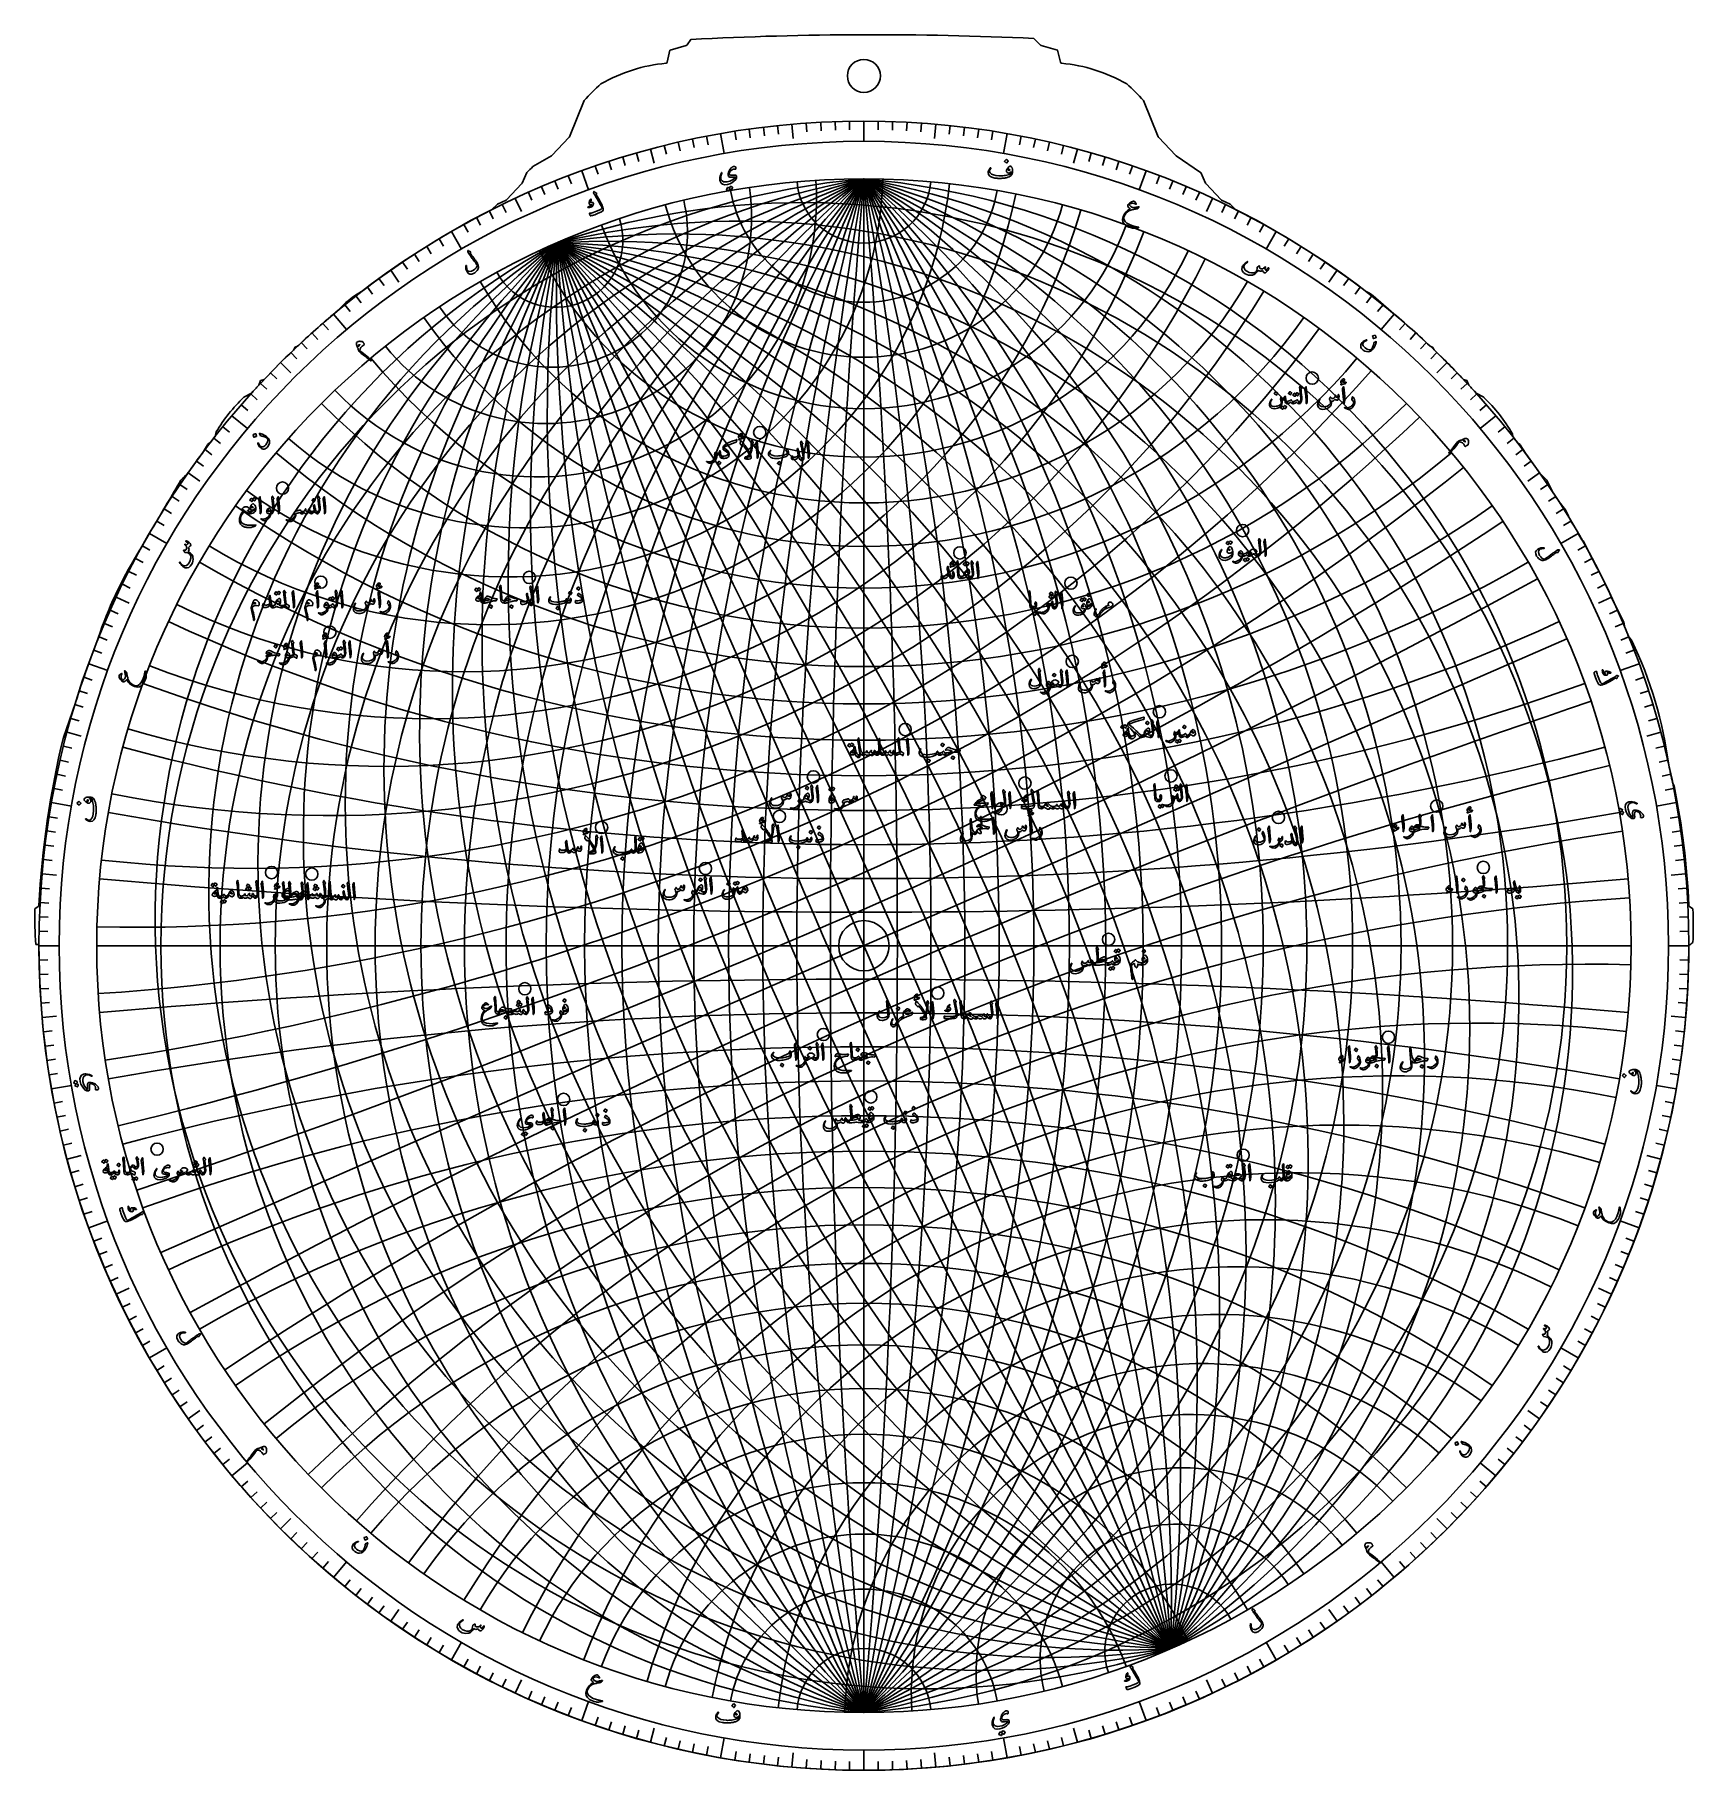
# Model space of a CAD drawing. Header units: millimetres. Extents: x -93 to 93, y -93 to 102.
import ezdxf

# ---------------------------------------------------------------- set-up
doc = ezdxf.new("R2010")
doc.units = ezdxf.units.MM
for name, color, linetype in [('CUT_INNER', 6, 'Continuous'), ('CUT_OUTER', 1, 'Continuous'), ('ENGRAVE', 7, 'Continuous'), ('ENGRAVE_FINE', 8, 'Continuous'), ('TEXT', 5, 'Continuous')]:
    doc.layers.add(name, color=color, linetype=linetype)

msp = doc.modelspace()

# ---------------------------------------------------------------- linework, layer by layer
at = {"layer": 'CUT_INNER'}
for centre, radius in [((0, 97.5759), 1.85), ((0, 0), 2.825)]:
    msp.add_circle(centre, radius, dxfattribs=at)
at = {"layer": 'CUT_OUTER'}
for points in [[(-19.8277, 101.0471), (-19.4178, 101.6628), (-19.4157, 101.6656)], [(19.0734, 101.7757), (19.0761, 101.7733), (19.8207, 101.0287)], [(-22.0478, 99.1055), (-21.7392, 100.4459), (-21.7383, 100.4493), (-21.735, 100.4505), (-19.9103, 100.9863)], [(19.8845, 100.9909), (21.7248, 100.4505), (21.7281, 100.4493), (21.7291, 100.4459), (22.0377, 99.1055)], [(-33.0091, 90.7428), (-31.3617, 94.8053), (-31.3601, 94.8087)], [(31.3499, 94.8087), (31.3515, 94.8053), (32.9989, 90.7428)], [(-34.9954, 88.6308), (-33.0392, 90.696)], [(33.029, 90.696), (34.989, 88.6268), (35.0007, 88.6157), (35.0135, 88.6059), (37.7621, 86.7364), (37.7649, 86.7344), (37.7664, 86.7314), (38.3078, 85.5407)], [(-37.1118, 87.3985), (-37.1091, 87.4003), (-35.0291, 88.6041)], [(-38.318, 85.5407), (-37.7765, 86.7314), (-37.775, 86.7344)], [(-40.0771, 83.6596), (-38.3453, 85.5)], [(38.3351, 85.5), (40.0669, 83.6596)], [(-41.7446, 82.5443), (-41.0956, 83.193), (-41.093, 83.1953), (-41.09, 83.1968), (-40.1255, 83.6253)], [(40.1153, 83.6253), (41.0798, 83.1968), (41.0829, 83.1953), (41.0854, 83.193), (41.724, 82.5548)], [(-57.128, 72.9111), (-56.0449, 73.588), (-56.0098, 73.6149)], [(56.0098, 73.6149), (56.2451, 73.4347)], [(57.1232, 72.9071), (58.8177, 71.3909)], [(-63.966, 66.8171), (-63.7685, 67.1556), (-63.7666, 67.1586), (-63.7634, 67.16), (-63.4906, 67.2691), (-63.3702, 67.383)], [(63.4981, 67.262), (63.7533, 67.16), (63.7564, 67.1586), (63.7583, 67.1556), (63.9429, 66.8392)], [(-67.8481, 62.8715), (-67.6393, 63.3941), (-67.6377, 63.3975), (-67.6342, 63.3987), (-67.253, 63.5075)], [(67.2568, 63.5035), (67.624, 63.3987), (67.6275, 63.3975), (67.6291, 63.3941), (67.8302, 62.891)], [(-69.5173, 61.5179), (-69.5139, 61.52), (-68.6677, 61.9752)], [(68.6773, 61.9646), (69.5043, 61.5197), (69.5072, 61.5179), (69.5095, 61.5155)], [(-74.1791, 55.2597), (-73.6116, 56.2053), (-73.6095, 56.2084), (-73.6065, 56.2108), (-73.2852, 56.4403), (-73.2699, 56.4604), (-72.922, 56.9089), (-72.7411, 57.1393), (-72.6152, 57.6436), (-72.6142, 57.6469)], [(72.715, 57.4249), (72.7158, 57.4212), (72.7683, 57.1046)], [(73.2975, 56.4243), (73.5965, 56.2107), (73.5993, 56.2084), (73.6014, 56.2054), (74.2634, 55.1468), (74.2967, 55.1022)], [(75.8018, 53.0118), (76.5835, 52.2302), (76.5861, 52.2272), (76.5881, 52.2238), (77.2945, 50.811)], [(-76.5963, 52.2272), (-76.5936, 52.2304)], [(77.9635, 49.7781), (78.685, 48.9117), (78.6869, 48.9093), (78.6883, 48.9066)], [(80.5185, 45.5301), (80.6756, 45.3732), (80.6783, 45.3702), (80.6803, 45.3667), (81.3506, 44.026)], [(84.0327, 38.6613), (85.2114, 36.3037), (85.2127, 36.3006), (85.2135, 36.2974), (85.333, 35.6994)], [(85.7145, 34.7739), (86.0962, 34.2018), (86.0979, 34.199)], [(-89.7564, 23.3626), (-88.3974, 27.2413), (-88.3506, 27.394)], [(90.2466, 20.2925), (90.2524, 20.2669)], [(90.6695, 18.3088), (90.8518, 17.9446), (90.8533, 17.9412)], [(-92.9651, 4.1162), (-92.9624, 4.1184), (-92.5756, 4.4075)], [(92.5666, 4.4073), (92.952, 4.1186), (92.9549, 4.1162)], [(-92.4996, 0.1341), (-92.8507, 0.1341), (-92.8541, 0.1343)], [(92.5129, 0.0233), (92.5095, 0.0231), (92.4999, 0.0231), (92.5, 0)]]:
    msp.add_lwpolyline(points, dxfattribs=at)
for centre, radius, start, end in [((0.9504, -290.4422), 392.6364, 87.354443, 92.973267), ((-19.9525, 101.1302), 0.15, 286.365124, 326.346779), ((19.9267, 101.1348), 0.15, 225, 253.634876), ((-20.5437, 81.0801), 17.9851, 95.170683, 119.791929), ((-22.194, 99.1392), 0.15, 281.309932, 347.034988), ((22.1838, 99.1392), 0.15, 192.965012, 258.690068), ((20.5344, 81.0793), 17.9859, 60.209254, 84.832281), ((-11.6811, 77.0008), 26.5402, 132.115353, 137.85752), ((10.3018, 75.6405), 28.4683, 42.323648, 47.675312), ((-33.1481, 90.7992), 0.15, 316.553754, 337.926689), ((33.1379, 90.7992), 0.15, 202.073311, 223.446246), ((-35.1043, 88.7339), 0.15, 300.061624, 316.553754), ((-30.051, 79.6845), 10.4576, 132.468379, 137.61234), ((-38.4546, 85.6028), 0.15, 316.741859, 335.546198), ((38.4444, 85.6028), 0.15, 204.453802, 223.258141), ((-0.0257, 0.0372), 92.4549, 116.82301, 127.266913), ((-40.1863, 83.7624), 0.15, 293.952607, 316.741859), ((40.1762, 83.7624), 0.15, 223.258141, 246.047393), ((0.0235, 0.034), 92.4587, 52.733197, 63.191021), ((-48.5556, 61.4933), 14.2778, 126.899049, 136.71854), ((53.908, 68.5508), 5.4143, 53.56986, 64.427748), ((-0.2632, 0.2886), 92.1095, 129.578812, 133.245914), ((0.4309, 0.4884), 91.8487, 46.635119, 50.529215), ((-0.9054, 0.898), 91.2248, 133.730394, 136.660394), ((0.8819, 0.8752), 91.2576, 43.336453, 46.288892), ((-17.6747, 16.1725), 68.5432, 137.054005, 138.069296), ((8.7337, 8.0036), 80.6537, 41.993427, 42.885208), ((-57.3145, 48.581), 17.784, 133.327665, 149.351258), ((57.0371, 48.4406), 18.0697, 29.814837, 46.350862), ((21.4231, 16.6221), 65.3848, 37.498263, 38.253571), ((-3.587, 2.5927), 88.0742, 143.274265, 144.509854), ((1.576, 1.1539), 90.5468, 34.940099, 36.570084), ((-81.3804, 57.6865), 7.2582, 311.261187, 326.923941), ((-526.501, 313.2619), 520.1474, 329.218289, 329.87769), ((11.964, 7.7598), 78.2399, 32.482676, 33.383929), ((89.5689, 53.3159), 11.7401, 202.059738, 212.16005), ((-836.2489, 488.5213), 875.9874, 329.4587963, 329.7382763), ((2.4426, 1.4236), 89.6729, 29.462889, 30.597021), ((-42.4762, 19.9642), 45.7617, 149.221551, 162.278561), ((0.4816, 0.2428), 91.9606, 24.693941, 28.431487), ((20.4341, 8.407), 70.4041, 21.993958, 22.80862), ((-0.1425, 0.0471), 92.35, 158.499901, 162.775151), ((45.9461, 14.6487), 44.6586, 7.260318, 25.961953), ((10.7066, -0.9721), 103.3683, 166.383734, 176.957831), ((3.9963, 0.8717), 88.4098, 11.375054, 12.672515), ((4.7189, 0.5172), 87.8791, 2.606833, 11.435984), ((-51.6861, 3.2743), 41.2876, 178.83165, 184.361685), ((-92.6654, 4.5277), 0.15, 306.774085, 354.667926), ((92.6565, 4.5273), 0.15, 185.046358, 233.168479), ((56.5486, 2.2357), 36.4549, 357.043246, 2.956771), ((0.0002, -0.0002), 92.4998, 179.916824, 0.000097), ((89.5298, 4.4549), 5.3421, 303.946218, 309.877994)]:
    msp.add_arc(centre, radius, start, end, dxfattribs=at)
at = {"layer": 'ENGRAVE'}
for points in [[(-8.0619, 92.148), (-7.9208, 90.5354)], [(0, 92.5), (0, 90.2338)], [(8.0619, 92.148), (7.9208, 90.5354)], [(-16.0625, 91.0947), (-15.6689, 88.8629)], [(16.0625, 91.0947), (15.6689, 88.8629)], [(-23.9408, 89.3481), (-23.5218, 87.7845)], [(23.9408, 89.3481), (23.5218, 87.7845)], [(-31.6369, 86.9216), (-30.8618, 84.792)], [(0, -86.025), (0, 86.025)], [(31.6369, 86.9216), (30.8618, 84.792)], [(-39.0922, 83.8335), (-38.4081, 82.3664)], [(39.0922, 83.8335), (38.4081, 82.3664)], [(-46.25, 80.1073), (-45.1169, 78.1447)], [(46.25, 80.1073), (45.1169, 78.1447)], [(-53.0558, 75.7716), (-52.1273, 74.4456)], [(53.0558, 75.7716), (52.1273, 74.4456)], [(-59.4579, 70.8591), (-58.0011, 69.1231)], [(59.4579, 70.8591), (58.0011, 69.1231)], [(-65.4074, 65.4074), (-64.2627, 64.2627)], [(65.4074, 65.4074), (64.2627, 64.2627)], [(-70.8591, 59.4579), (-69.1231, 58.0011)], [(70.8591, 59.4579), (69.1231, 58.0011)], [(-75.7716, 53.0558), (-74.4456, 52.1273)], [(75.7716, 53.0558), (74.4456, 52.1273)], [(-80.1073, 46.25), (-78.1447, 45.1169)], [(80.1073, 46.25), (78.1447, 45.1169)], [(-83.8335, 39.0922), (-82.3664, 38.4081)], [(83.8335, 39.0922), (82.3664, 38.4081)], [(-78.8401, -34.4171), (78.8401, 34.4171)], [(-86.9216, 31.6369), (-84.792, 30.8618)], [(86.9216, 31.6369), (84.792, 30.8618)], [(-89.3481, 23.9408), (-87.7845, 23.5218)], [(89.3481, 23.9408), (87.7845, 23.5218)], [(-91.0947, 16.0625), (-88.8629, 15.6689)], [(91.0947, 16.0625), (88.8629, 15.6689)], [(-92.148, 8.0619), (-90.5354, 7.9208)], [(92.148, 8.0619), (90.5354, 7.9208)], [(-92.5, 0), (-90.2338, 0)], [(-86.025, 0), (86.025, 0)], [(-86.025, 0), (86.025, 0)], [(92.5, 0), (90.2338, 0)], [(-92.148, -8.0619), (-90.5354, -7.9208)], [(92.148, -8.0619), (90.5354, -7.9208)], [(-91.0947, -16.0625), (-88.8629, -15.6689)], [(91.0947, -16.0625), (88.8629, -15.6689)], [(-89.3481, -23.9408), (-87.7845, -23.5218)], [(89.3481, -23.9408), (87.7845, -23.5218)], [(-86.9216, -31.6369), (-84.792, -30.8618)], [(86.9216, -31.6369), (84.792, -30.8618)], [(-83.8335, -39.0922), (-82.3664, -38.4081)], [(83.8335, -39.0922), (82.3664, -38.4081)], [(-80.1073, -46.25), (-78.1447, -45.1169)], [(80.1073, -46.25), (78.1447, -45.1169)], [(-75.7716, -53.0558), (-74.4456, -52.1273)], [(75.7716, -53.0558), (74.4456, -52.1273)], [(-70.8591, -59.4579), (-69.1231, -58.0011)], [(70.8591, -59.4579), (69.1231, -58.0011)], [(-65.4074, -65.4074), (-64.2627, -64.2627)], [(65.4074, -65.4074), (64.2627, -64.2627)], [(-59.4579, -70.8591), (-58.0011, -69.1231)], [(59.4579, -70.8591), (58.0011, -69.1231)], [(-53.0558, -75.7716), (-52.1273, -74.4456)], [(53.0558, -75.7716), (52.1273, -74.4456)], [(-46.25, -80.1073), (-45.1169, -78.1447)], [(46.25, -80.1073), (45.1169, -78.1447)], [(-39.0922, -83.8335), (-38.4081, -82.3664)], [(39.0922, -83.8335), (38.4081, -82.3664)], [(-31.6369, -86.9216), (-30.8618, -84.792)], [(31.6369, -86.9216), (30.8618, -84.792)], [(-23.9408, -89.3481), (-23.5218, -87.7845)], [(-16.0625, -91.0947), (-15.6689, -88.8629)], [(16.0625, -91.0947), (15.6689, -88.8629)], [(23.9408, -89.3481), (23.5218, -87.7845)], [(-8.0619, -92.148), (-7.9208, -90.5354)], [(0, -92.5), (0, -90.2338)], [(8.0619, -92.148), (7.9208, -90.5354)]]:
    msp.add_lwpolyline(points, dxfattribs=at)
for centre, radius in [((0, 0), 92.5), ((0, 0), 90.2338), ((0, 0), 86.025), ((0, 0), 86.025), ((50.2785, 63.6806), 0.6882), ((-11.6768, 57.561), 0.6882), ((-65.1919, 51.3363), 0.6882), ((42.4734, 46.5655), 0.6882), ((10.7731, 44.0587), 0.6882), ((-60.8923, 40.7796), 0.6882), ((-37.5133, 41.3196), 0.6882), ((23.2158, 40.67), 0.6882), ((-59.879, 35.1616), 0.6882), ((23.3735, 31.8931), 0.6882), ((33.1388, 26.244), 0.6882), ((4.6289, 24.2432), 0.6882), ((-5.6613, 18.9405), 0.6882), ((34.4385, 19.0431), 0.6882), ((18.0546, 18.2394), 0.6882), ((15.3985, 15.3627), 0.6882), ((64.2353, 15.6669), 0.6882), ((-29.4137, 13.2745), 0.6882), ((-9.4659, 14.5081), 0.6882), ((46.4885, 14.3913), 0.6882), ((-66.4103, 8.2025), 0.6882), ((-61.9117, 8.0413), 0.6882), ((-17.7686, 8.6602), 0.6882), ((69.4619, 8.7821), 0.6882), ((27.4482, 0.7142), 0.6882), ((-38.0188, -4.8214), 0.6882), ((8.2775, -5.3178), 0.6882), ((-4.5316, -9.9635), 0.6882), ((58.811, -10.2682), 0.6882), ((-33.663, -17.2371), 0.6882), ((0.7711, -16.9661), 0.6882), ((-79.2593, -22.8228), 0.6882), ((42.5317, -23.4994), 0.6882)]:
    msp.add_circle(centre, radius, dxfattribs=at)
for centre, radius, start, end in [((15.1685, 0), 87.3521, 100, 260), ((31.3105, 0), 91.5459, 110, 250), ((49.6666, 0), 99.3331, 120, 240), ((72.1835, 0), 112.2977, 130, 230), ((102.5206, 0), 133.8311, 140, 220), ((148.9997, 0), 172.05, 150, 210), ((236.3517, 0), 251.5203, 160, 200), ((487.872, 0), 495.3982, 170, 190), ((-487.872, 0), 495.3982, 350, 10), ((-236.3517, 0), 251.5203, 340, 20), ((-148.9997, 0), 172.05, 330, 30), ((-102.5206, 0), 133.8311, 320, 40), ((-72.1835, 0), 112.2977, 310, 50), ((-49.6666, 0), 99.3331, 300, 60), ((-31.3105, 0), 91.5459, 290, 70), ((-15.1685, 0), 87.3521, 280, 80), ((0, 87.3521), 15.1685, 190, 350), ((0, 91.5459), 31.3105, 200, 340), ((0, 99.3331), 49.6666, 210, 330), ((0, 112.2977), 72.1835, 220, 320), ((0, 133.8311), 102.5206, 230, 310), ((0, 172.05), 148.9997, 240, 300), ((0, 251.5203), 236.3517, 250, 290), ((0, 495.3982), 487.872, 260, 280), ((0, -495.3982), 487.872, 80, 100), ((0, -251.5203), 236.3517, 70, 110), ((0, -172.05), 148.9997, 60, 120), ((0, -133.8311), 102.5206, 50, 130), ((0, -112.2977), 72.1835, 40, 140), ((0, -99.3331), 49.6666, 30, 150), ((0, -91.5459), 31.3105, 20, 160), ((0, -87.3521), 15.1685, 10, 170)]:
    msp.add_arc(centre, radius, start, end, dxfattribs=at)
at = {"layer": 'ENGRAVE_FINE'}
for points in [[(-12.8735, 91.5998), (-12.7383, 90.638)], [(-11.2729, 91.8105), (-11.1545, 90.8465)], [(-9.6689, 91.9933), (-9.5674, 91.0273)], [(-6.4525, 92.2747), (-6.3847, 91.3058)], [(-4.8411, 92.3732), (-4.7902, 91.4033)], [(-3.2282, 92.4437), (-3.1943, 91.473)], [(-1.6143, 92.4859), (-1.5974, 91.5148)], [(1.6143, 92.4859), (1.5974, 91.5148)], [(3.2282, 92.4437), (3.1943, 91.473)], [(4.8411, 92.3732), (4.7902, 91.4033)], [(6.4525, 92.2747), (6.3847, 91.3058)], [(9.6689, 91.9933), (9.5674, 91.0273)], [(11.2729, 91.8105), (11.1545, 90.8465)], [(12.8735, 91.5998), (12.7383, 90.638)], [(-22.3778, 89.7524), (-22.1428, 88.81)], [(-20.808, 90.1292), (-20.5895, 89.1829)], [(-19.2318, 90.4787), (-19.0299, 89.5286)], [(-17.6498, 90.8005), (-17.4645, 89.8471)], [(-14.4702, 91.3612), (-14.3183, 90.4019)], [(14.4702, 91.3612), (14.3183, 90.4019)], [(17.6498, 90.8005), (17.4645, 89.8471)], [(19.2318, 90.4787), (19.0299, 89.5286)], [(20.808, 90.1292), (20.5895, 89.1829)], [(22.3778, 89.7524), (22.1428, 88.81)], [(-28.5841, 87.9727), (-28.2839, 87.049)], [(-27.0444, 88.4582), (-26.7604, 87.5294)], [(-25.4965, 88.9167), (-25.2287, 87.9831)], [(25.4965, 88.9167), (25.2287, 87.9831)], [(27.0444, 88.4582), (26.7604, 87.5294)], [(28.5841, 87.9727), (28.2839, 87.049)], [(-34.6511, 85.7645), (-34.2873, 84.864)], [(-33.149, 86.3562), (-32.801, 85.4494)], [(-30.1151, 87.4605), (-29.7988, 86.5421)], [(30.1151, 87.4605), (29.7988, 86.5421)], [(33.149, 86.3562), (32.801, 85.4494)], [(34.6511, 85.7645), (34.2873, 84.864)], [(-37.6231, 84.503), (-37.2281, 83.6157)], [(-36.1426, 85.1467), (-35.7631, 84.2527)], [(36.1426, 85.1467), (35.7631, 84.2527)], [(37.6231, 84.503), (37.2281, 83.6157)], [(-41.9941, 82.4181), (-41.5532, 81.5527)], [(-40.5493, 83.1384), (-40.1236, 82.2655)], [(40.5493, 83.1384), (40.1236, 82.2655)], [(41.9941, 82.4181), (41.5532, 81.5527)], [(-44.8449, 80.9023), (-44.374, 80.0528)], [(-43.4261, 81.6727), (-42.9701, 80.8151)], [(43.4261, 81.6727), (42.9701, 80.8151)], [(44.8449, 80.9023), (44.374, 80.0528)], [(-49.0175, 78.4444), (-48.5028, 77.6208)], [(-47.641, 79.288), (-47.1408, 78.4555)], [(34.4171, -78.8401), (-34.4171, 78.8401)], [(47.641, 79.288), (47.1408, 78.4555)], [(49.0175, 78.4444), (48.5028, 77.6208)], [(-51.7253, 76.686), (-51.1822, 75.8808)], [(-50.3791, 77.577), (-49.8501, 76.7625)], [(50.3791, 77.577), (49.8501, 76.7625)], [(51.7253, 76.686), (51.1822, 75.8808)], [(-54.3701, 74.8341), (-53.7992, 74.0483)], [(54.3701, 74.8341), (53.7992, 74.0483)], [(-56.9487, 72.891), (-56.3507, 72.1256)], [(-55.6679, 73.8738), (-55.0834, 73.0981)], [(55.6679, 73.8738), (55.0834, 73.0981)], [(56.9487, 72.891), (56.3507, 72.1256)], [(-58.2121, 71.886), (-57.6009, 71.1312)], [(58.2121, 71.886), (57.6009, 71.1312)], [(-61.8946, 68.7409), (-61.2447, 68.0191)], [(-60.6855, 69.8106), (-60.0483, 69.0776)], [(60.6855, 69.8106), (60.0483, 69.0776)], [(61.8946, 68.7409), (61.2447, 68.0191)], [(-64.2559, 66.5389), (-63.5812, 65.8403)], [(-63.0848, 67.6502), (-62.4225, 66.9399)], [(63.0848, 67.6502), (62.4225, 66.9399)], [(64.2559, 66.5389), (63.5812, 65.8403)], [(-66.5389, 64.2559), (-65.8403, 63.5812)], [(66.5389, 64.2559), (65.8403, 63.5812)], [(-67.6502, 63.0848), (-66.9399, 62.4225)], [(67.6502, 63.0848), (66.9399, 62.4225)], [(-69.8106, 60.6855), (-69.0776, 60.0483)], [(-68.7409, 61.8946), (-68.0191, 61.2447)], [(68.7409, 61.8946), (68.0191, 61.2447)], [(69.8106, 60.6855), (69.0776, 60.0483)], [(-72.891, 56.9487), (-72.1256, 56.3507)], [(-71.886, 58.2121), (-71.1312, 57.6009)], [(71.886, 58.2121), (71.1312, 57.6009)], [(72.891, 56.9487), (72.1256, 56.3507)], [(-73.8738, 55.6679), (-73.0981, 55.0834)], [(73.8738, 55.6679), (73.0981, 55.0834)], [(-74.8341, 54.3701), (-74.0483, 53.7992)], [(74.8341, 54.3701), (74.0483, 53.7992)], [(-76.686, 51.7253), (-75.8808, 51.1822)], [(76.686, 51.7253), (75.8808, 51.1822)], [(-78.4444, 49.0175), (-77.6208, 48.5028)], [(-77.577, 50.3791), (-76.7625, 49.8501)], [(77.577, 50.3791), (76.7625, 49.8501)], [(78.4444, 49.0175), (77.6208, 48.5028)], [(-79.288, 47.641), (-78.4555, 47.1408)], [(79.288, 47.641), (78.4555, 47.1408)], [(-80.9023, 44.8449), (-80.0528, 44.374)], [(80.9023, 44.8449), (80.0528, 44.374)], [(-81.6727, 43.4261), (-80.8151, 42.9701)], [(81.6727, 43.4261), (80.8151, 42.9701)], [(-82.4181, 41.9941), (-81.5527, 41.5532)], [(82.4181, 41.9941), (81.5527, 41.5532)], [(-83.1384, 40.5493), (-82.2655, 40.1236)], [(83.1384, 40.5493), (82.2655, 40.1236)], [(-84.503, 37.6231), (-83.6157, 37.2281)], [(84.503, 37.6231), (83.6157, 37.2281)], [(-85.1467, 36.1426), (-84.2527, 35.7631)], [(85.1467, 36.1426), (84.2527, 35.7631)], [(-86.3562, 33.149), (-85.4494, 32.801)], [(-85.7645, 34.6511), (-84.864, 34.2873)], [(-78.8401, -34.4171), (78.8401, 34.4171)], [(85.7645, 34.6511), (84.864, 34.2873)], [(86.3562, 33.149), (85.4494, 32.801)], [(-87.4605, 30.1151), (-86.5421, 29.7988)], [(87.4605, 30.1151), (86.5421, 29.7988)], [(-87.9727, 28.5841), (-87.049, 28.2839)], [(87.9727, 28.5841), (87.049, 28.2839)], [(-88.9167, 25.4965), (-87.9831, 25.2287)], [(-88.4582, 27.0444), (-87.5294, 26.7604)], [(88.4582, 27.0444), (87.5294, 26.7604)], [(88.9167, 25.4965), (87.9831, 25.2287)], [(-89.7524, 22.3778), (-88.81, 22.1428)], [(89.7524, 22.3778), (88.81, 22.1428)], [(-90.1292, 20.808), (-89.1829, 20.5895)], [(90.1292, 20.808), (89.1829, 20.5895)], [(-90.8005, 17.6498), (-89.8471, 17.4645)], [(-90.4787, 19.2318), (-89.5286, 19.0299)], [(90.4787, 19.2318), (89.5286, 19.0299)], [(90.8005, 17.6498), (89.8471, 17.4645)], [(-91.3612, 14.4702), (-90.4019, 14.3183)], [(91.3612, 14.4702), (90.4019, 14.3183)], [(-91.5998, 12.8735), (-90.638, 12.7383)], [(91.5998, 12.8735), (90.638, 12.7383)], [(-91.8105, 11.2729), (-90.8465, 11.1545)], [(91.8105, 11.2729), (90.8465, 11.1545)], [(-91.9933, 9.6689), (-91.0273, 9.5674)], [(91.9933, 9.6689), (91.0273, 9.5674)], [(-92.2747, 6.4525), (-91.3058, 6.3847)], [(92.2747, 6.4525), (91.3058, 6.3847)], [(-92.3732, 4.8411), (-91.4033, 4.7902)], [(92.3732, 4.8411), (91.4033, 4.7902)], [(-92.4437, 3.2282), (-91.473, 3.1943)], [(92.4437, 3.2282), (91.473, 3.1943)], [(-92.4859, 1.6143), (-91.5148, 1.5974)], [(92.4859, 1.6143), (91.5148, 1.5974)], [(-92.4859, -1.6143), (-91.5148, -1.5974)], [(92.4859, -1.6143), (91.5148, -1.5974)], [(-92.4437, -3.2282), (-91.473, -3.1943)], [(92.4437, -3.2282), (91.473, -3.1943)], [(-92.3732, -4.8411), (-91.4033, -4.7902)], [(92.3732, -4.8411), (91.4033, -4.7902)], [(-92.2747, -6.4525), (-91.3058, -6.3847)], [(92.2747, -6.4525), (91.3058, -6.3847)], [(-91.9933, -9.6689), (-91.0273, -9.5674)], [(91.9933, -9.6689), (91.0273, -9.5674)], [(-91.8105, -11.2729), (-90.8465, -11.1545)], [(91.8105, -11.2729), (90.8465, -11.1545)], [(-91.5998, -12.8735), (-90.638, -12.7383)], [(91.5998, -12.8735), (90.638, -12.7383)], [(-91.3612, -14.4702), (-90.4019, -14.3183)], [(91.3612, -14.4702), (90.4019, -14.3183)], [(-90.8005, -17.6498), (-89.8471, -17.4645)], [(90.8005, -17.6498), (89.8471, -17.4645)], [(-90.4787, -19.2318), (-89.5286, -19.0299)], [(90.4787, -19.2318), (89.5286, -19.0299)], [(-90.1292, -20.808), (-89.1829, -20.5895)], [(90.1292, -20.808), (89.1829, -20.5895)], [(-89.7524, -22.3778), (-88.81, -22.1428)], [(89.7524, -22.3778), (88.81, -22.1428)], [(-88.9167, -25.4965), (-87.9831, -25.2287)], [(88.9167, -25.4965), (87.9831, -25.2287)], [(-88.4582, -27.0444), (-87.5294, -26.7604)], [(88.4582, -27.0444), (87.5294, -26.7604)], [(-87.9727, -28.5841), (-87.049, -28.2839)], [(87.9727, -28.5841), (87.049, -28.2839)], [(-87.4605, -30.1151), (-86.5421, -29.7988)], [(87.4605, -30.1151), (86.5421, -29.7988)], [(-86.3562, -33.149), (-85.4494, -32.801)], [(86.3562, -33.149), (85.4494, -32.801)], [(-85.7645, -34.6511), (-84.864, -34.2873)], [(85.7645, -34.6511), (84.864, -34.2873)], [(-85.1467, -36.1426), (-84.2527, -35.7631)], [(85.1467, -36.1426), (84.2527, -35.7631)], [(-84.503, -37.6231), (-83.6157, -37.2281)], [(84.503, -37.6231), (83.6157, -37.2281)], [(-83.1384, -40.5493), (-82.2655, -40.1236)], [(83.1384, -40.5493), (82.2655, -40.1236)], [(-82.4181, -41.9941), (-81.5527, -41.5532)], [(82.4181, -41.9941), (81.5527, -41.5532)], [(-81.6727, -43.4261), (-80.8151, -42.9701)], [(-80.9023, -44.8449), (-80.0528, -44.374)], [(80.9023, -44.8449), (80.0528, -44.374)], [(81.6727, -43.4261), (80.8151, -42.9701)], [(-79.288, -47.641), (-78.4555, -47.1408)], [(-78.4444, -49.0175), (-77.6208, -48.5028)], [(78.4444, -49.0175), (77.6208, -48.5028)], [(79.288, -47.641), (78.4555, -47.1408)], [(-77.577, -50.3791), (-76.7625, -49.8501)], [(77.577, -50.3791), (76.7625, -49.8501)], [(-76.686, -51.7253), (-75.8808, -51.1822)], [(76.686, -51.7253), (75.8808, -51.1822)], [(-74.8341, -54.3701), (-74.0483, -53.7992)], [(74.8341, -54.3701), (74.0483, -53.7992)], [(-73.8738, -55.6679), (-73.0981, -55.0834)], [(-72.891, -56.9487), (-72.1256, -56.3507)], [(72.891, -56.9487), (72.1256, -56.3507)], [(73.8738, -55.6679), (73.0981, -55.0834)], [(-71.886, -58.2121), (-71.1312, -57.6009)], [(71.886, -58.2121), (71.1312, -57.6009)], [(-69.8106, -60.6855), (-69.0776, -60.0483)], [(69.8106, -60.6855), (69.0776, -60.0483)], [(-68.7409, -61.8946), (-68.0191, -61.2447)], [(68.7409, -61.8946), (68.0191, -61.2447)], [(-67.6502, -63.0848), (-66.9399, -62.4225)], [(-66.5389, -64.2559), (-65.8403, -63.5812)], [(66.5389, -64.2559), (65.8403, -63.5812)], [(67.6502, -63.0848), (66.9399, -62.4225)], [(-64.2559, -66.5389), (-63.5812, -65.8403)], [(64.2559, -66.5389), (63.5812, -65.8403)], [(-63.0848, -67.6502), (-62.4225, -66.9399)], [(-61.8946, -68.7409), (-61.2447, -68.0191)], [(61.8946, -68.7409), (61.2447, -68.0191)], [(63.0848, -67.6502), (62.4225, -66.9399)], [(-60.6855, -69.8106), (-60.0483, -69.0776)], [(60.6855, -69.8106), (60.0483, -69.0776)], [(-58.2121, -71.886), (-57.6009, -71.1312)], [(58.2121, -71.886), (57.6009, -71.1312)], [(-56.9487, -72.891), (-56.3507, -72.1256)], [(-55.6679, -73.8738), (-55.0834, -73.0981)], [(55.6679, -73.8738), (55.0834, -73.0981)], [(56.9487, -72.891), (56.3507, -72.1256)], [(-54.3701, -74.8341), (-53.7992, -74.0483)], [(-51.7253, -76.686), (-51.1822, -75.8808)], [(51.7253, -76.686), (51.1822, -75.8808)], [(54.3701, -74.8341), (53.7992, -74.0483)], [(-50.3791, -77.577), (-49.8501, -76.7625)], [(-49.0175, -78.4444), (-48.5028, -77.6208)], [(49.0175, -78.4444), (48.5028, -77.6208)], [(50.3791, -77.577), (49.8501, -76.7625)], [(-47.641, -79.288), (-47.1408, -78.4555)], [(47.641, -79.288), (47.1408, -78.4555)], [(-44.8449, -80.9023), (-44.374, -80.0528)], [(-43.4261, -81.6727), (-42.9701, -80.8151)], [(-41.9941, -82.4181), (-41.5532, -81.5527)], [(41.9941, -82.4181), (41.5532, -81.5527)], [(43.4261, -81.6727), (42.9701, -80.8151)], [(44.8449, -80.9023), (44.374, -80.0528)], [(-40.5493, -83.1384), (-40.1236, -82.2655)], [(-37.6231, -84.503), (-37.2281, -83.6157)], [(37.6231, -84.503), (37.2281, -83.6157)], [(40.5493, -83.1384), (40.1236, -82.2655)], [(-36.1426, -85.1467), (-35.7631, -84.2527)], [(-34.6511, -85.7645), (-34.2873, -84.864)], [(-33.149, -86.3562), (-32.801, -85.4494)], [(33.149, -86.3562), (32.801, -85.4494)], [(34.6511, -85.7645), (34.2873, -84.864)], [(36.1426, -85.1467), (35.7631, -84.2527)], [(-30.1151, -87.4605), (-29.7988, -86.5421)], [(-28.5841, -87.9727), (-28.2839, -87.049)], [(-27.0444, -88.4582), (-26.7604, -87.5294)], [(27.0444, -88.4582), (26.7604, -87.5294)], [(28.5841, -87.9727), (28.2839, -87.049)], [(30.1151, -87.4605), (29.7988, -86.5421)], [(-25.4965, -88.9167), (-25.2287, -87.9831)], [(-22.3778, -89.7524), (-22.1428, -88.81)], [(-20.808, -90.1292), (-20.5895, -89.1829)], [(-19.2318, -90.4787), (-19.0299, -89.5286)], [(19.2318, -90.4787), (19.0299, -89.5286)], [(20.808, -90.1292), (20.5895, -89.1829)], [(22.3778, -89.7524), (22.1428, -88.81)], [(25.4965, -88.9167), (25.2287, -87.9831)], [(-17.6498, -90.8005), (-17.4645, -89.8471)], [(-14.4702, -91.3612), (-14.3183, -90.4019)], [(-12.8735, -91.5998), (-12.7383, -90.638)], [(-11.2729, -91.8105), (-11.1545, -90.8465)], [(-9.6689, -91.9933), (-9.5674, -91.0273)], [(-6.4525, -92.2747), (-6.3847, -91.3058)], [(-4.8411, -92.3732), (-4.7902, -91.4033)], [(-3.2282, -92.4437), (-3.1943, -91.473)], [(3.2282, -92.4437), (3.1943, -91.473)], [(4.8411, -92.3732), (4.7902, -91.4033)], [(6.4525, -92.2747), (6.3847, -91.3058)], [(9.6689, -91.9933), (9.5674, -91.0273)], [(11.2729, -91.8105), (11.1545, -90.8465)], [(12.8735, -91.5998), (12.7383, -90.638)], [(14.4702, -91.3612), (14.3183, -90.4019)], [(17.6498, -90.8005), (17.4645, -89.8471)], [(-1.6143, -92.4859), (-1.5974, -91.5148)], [(1.6143, -92.4859), (1.5974, -91.5148)]]:
    msp.add_lwpolyline(points, dxfattribs=at)
for centre, radius, start, end in [((7.5262, 0), 86.3536, 95, 265), ((23.0503, 0), 89.0596, 105, 255), ((-37.9751, 86.9904), 40.1141, 228.583333, 358.583333), ((-36.6259, 83.8999), 31.3105, 223.583333, 3.583333), ((40.1141, 0), 94.9181, 115, 245), ((60.2354, 0), 105.0171, 125, 235), ((86.025, 0), 121.6577, 135, 225), ((122.8564, 0), 149.98, 145, 215), ((184.4812, 0), 203.5525, 155, 205), ((321.0497, 0), 332.3751, 165, 195), ((0, 86.3536), 7.5262, 185, 355), ((983.2702, 0), 987.0262, 175, 185), ((-983.2702, 0), 987.0262, 355, 5), ((-321.0497, 0), 332.3751, 345, 15), ((-184.4812, 0), 203.5525, 335, 25), ((-122.8564, 0), 149.98, 325, 35), ((-86.025, 0), 121.6577, 315, 45), ((-60.2354, 0), 105.0171, 305, 55), ((-40.1141, 0), 94.9181, 295, 65), ((-23.0503, 0), 89.0596, 285, 75), ((-7.5262, 0), 86.3536, 275, 85), ((-42.0155, 96.246), 60.2354, 238.583333, 348.583333), ((-39.7414, 91.0367), 49.6666, 233.583333, 353.583333), ((-35.6312, 81.6213), 23.0503, 218.583333, 8.583333), ((-44.9283, 102.9185), 72.1835, 243.583333, 343.583333), ((-34.948, 80.0564), 15.1685, 213.583333, 13.583333), ((-6.8976, -3.0111), 86.3536, 298.583333, 108.583334), ((0, 89.0596), 23.0503, 195, 345), ((-48.6731, 111.4968), 86.025, 248.583333, 338.583333), ((-34.5486, 79.1413), 7.5262, 208.583333, 18.583334), ((-13.9016, -6.0687), 87.3521, 303.583333, 103.583333), ((-21.1251, -9.222), 89.0596, 308.583333, 98.583333), ((6.8976, 3.0111), 86.3536, 118.583333, 288.583334), ((13.9016, 6.0687), 87.3521, 123.583333, 283.583333), ((21.1251, 9.222), 89.0596, 128.583333, 278.583333), ((28.6955, 12.5268), 91.5459, 133.583333, 273.583333), ((36.7638, 16.049), 94.9181, 138.583333, 268.583333), ((45.5184, 19.8707), 99.3331, 143.583333, 263.583333), ((55.2044, 24.0991), 105.0171, 148.583333, 258.583333), ((66.1547, 28.8794), 112.2977, 153.583333, 253.583333), ((78.8401, 34.4171), 121.6577, 158.583333, 248.583333), ((93.958, 41.0167), 133.8311, 163.583333, 243.583333), ((112.5954, 49.1527), 149.98, 168.583333, 238.583333), ((0, 94.9181), 40.1141, 205, 335), ((136.5551, 59.6122), 172.05, 173.583333, 233.583333), ((169.0732, 73.8077), 203.5525, 178.583333, 228.583333), ((-28.6955, -12.5268), 91.5459, 313.583333, 93.583333), ((216.6114, 94.5602), 251.5203, 183.583333, 223.583333), ((294.2353, 128.4463), 332.3751, 188.583333, 218.583333), ((447.1245, 195.189), 495.3982, 193.583333, 213.583333), ((901.1467, 393.3892), 987.0262, 198.5833333, 208.5833333), ((-901.1467, -393.3892), 987.0262, 18.5833333, 28.5833333), ((-447.1245, -195.189), 495.3982, 13.583333, 33.583333), ((-294.2353, -128.4463), 332.3751, 8.583333, 38.583333), ((-216.6114, -94.5602), 251.5203, 3.583333, 43.583333), ((-169.0732, -73.8077), 203.5525, 358.583333, 48.583333), ((-136.5551, -59.6122), 172.05, 353.583333, 53.583333), ((-112.5954, -49.1527), 149.98, 348.583333, 58.583333), ((-93.958, -41.0167), 133.8311, 343.583333, 63.583333), ((-78.8401, -34.4171), 121.6577, 338.583333, 68.583333), ((-66.1547, -28.8794), 112.2977, 333.583333, 73.583333), ((-55.2044, -24.0991), 105.0171, 328.583333, 78.583333), ((-45.5184, -19.8707), 99.3331, 323.583333, 83.583333), ((-36.7638, -16.049), 94.9181, 318.583333, 88.583333), ((-53.5435, 122.6535), 102.5206, 253.583333, 333.583333), ((-60.0044, 137.4536), 122.8564, 258.583333, 328.583333), ((0, 105.0171), 60.2354, 215, 325), ((-68.8342, 157.6802), 148.9997, 263.583333, 323.583333), ((-81.4378, 186.5516), 184.4812, 268.583333, 318.583333), ((0, 121.6577), 86.025, 225, 315), ((-100.6288, 230.5131), 236.3517, 273.583333, 313.583333), ((-132.9774, 304.6148), 321.0497, 278.583333, 308.583333), ((0, 149.98), 122.8564, 235, 305), ((-198.2001, 454.0221), 487.872, 283.583333, 303.583333), ((-394.8919, 904.5889), 983.2702, 288.5833333, 298.5833333), ((0, 203.5525), 184.4812, 245, 295), ((394.8919, -904.5889), 983.2702, 108.5833333, 118.5833333), ((0, 332.3751), 321.0497, 255, 285), ((198.2001, -454.0221), 487.872, 103.583333, 123.583333), ((132.9774, -304.6148), 321.0497, 98.583333, 128.583333), ((0, 987.0262), 983.2702, 265, 275), ((100.6288, -230.5131), 236.3517, 93.583333, 133.583333), ((0, -987.0262), 983.2702, 85, 95), ((81.4378, -186.5516), 184.4812, 88.583333, 138.583333), ((68.8342, -157.6802), 148.9997, 83.583333, 143.583333), ((0, -332.3751), 321.0497, 75, 105), ((60.0044, -137.4536), 122.8564, 78.583333, 148.583333), ((0, -203.5525), 184.4812, 65, 115), ((53.5435, -122.6535), 102.5206, 73.583333, 153.583333), ((0, -149.98), 122.8564, 55, 125), ((48.6731, -111.4968), 86.025, 68.583333, 158.583333), ((44.9283, -102.9185), 72.1835, 63.583333, 163.583333), ((0, -121.6577), 86.025, 45, 135), ((42.0155, -96.246), 60.2354, 58.583333, 168.583333), ((39.7414, -91.0367), 49.6666, 53.583333, 173.583333), ((0, -105.0171), 60.2354, 35, 145), ((37.9751, -86.9904), 40.1141, 48.583333, 178.583333), ((36.6259, -83.8999), 31.3105, 43.583333, 183.583333), ((0, -94.9181), 40.1141, 25, 155), ((35.6312, -81.6213), 23.0503, 38.583333, 188.583333), ((0, -89.0596), 23.0503, 15, 165), ((34.948, -80.0564), 15.1685, 33.583333, 193.583333), ((34.5486, -79.1413), 7.5262, 28.583333, 198.583334), ((0, -86.3536), 7.5262, 5, 175)]:
    msp.add_arc(centre, radius, start, end, dxfattribs=at)
at = {"layer": 'TEXT'}
for points in [[(15.9655, 88.201), (15.9701, 88.2041), (15.9761, 88.2054), (15.9833, 88.2049), (15.9918, 88.2026), (16.0484, 88.1672), (16.1005, 88.127), (16.148, 88.0821), (16.191, 88.0324), (16.1947, 88.0254), (16.1957, 88.0188), (16.194, 88.0127), (16.1896, 88.0072), (15.9995, 87.7999), (15.993, 87.7953), (15.9858, 87.7953), (15.9777, 87.7997), (15.9688, 87.8087), (15.9611, 87.8165), (15.9489, 87.8282), (15.9322, 87.844), (15.911, 87.8638), (15.8848, 87.8876), (15.8532, 87.9156), (15.8164, 87.9477), (15.7742, 87.9839), (15.7687, 87.9897), (15.7664, 87.9949), (15.7673, 87.9995), (15.7712, 88.0036)], [(-14.4352, 87.099), (-14.5412, 87.1157), (-14.6535, 87.0983), (-14.7719, 87.0467), (-14.8964, 86.9609), (-14.9719, 86.8863), (-15.0309, 86.8026), (-15.0734, 86.7098), (-15.0996, 86.6078), (-15.1005, 86.5882), (-15.0975, 86.5684), (-15.0905, 86.5486), (-15.0795, 86.5286), (-15.0191, 86.4712), (-14.9285, 86.4356), (-14.8076, 86.4218), (-14.6565, 86.4297), (-14.5077, 86.4387), (-14.3967, 86.4281), (-14.3237, 86.3979), (-14.2886, 86.3484), (-14.2671, 86.236), (-14.2725, 86.1319), (-14.3048, 86.036), (-14.364, 85.9484), (-14.5652, 85.753), (-14.7874, 85.596), (-15.0309, 85.477), (-15.2961, 85.3959), (-15.5955, 85.3632), (-15.8334, 85.4126), (-16.01, 85.5447), (-16.1253, 85.7597), (-16.1531, 85.8844), (-16.1607, 86.024), (-16.1481, 86.1786), (-16.115, 86.3482), (-16.1013, 86.3961), (-16.0868, 86.4426), (-16.0714, 86.4877), (-16.0551, 86.5314), (-16.0378, 86.5738), (-16.0192, 86.6153), (-15.9995, 86.6558), (-15.9786, 86.6953), (-15.9665, 86.7123), (-15.9544, 86.7204), (-15.9424, 86.7199), (-15.9303, 86.7106), (-15.9221, 86.6977), (-15.9182, 86.6841), (-15.9186, 86.6697), (-15.9232, 86.6545), (-16.0123, 86.427), (-16.053, 86.229), (-16.0459, 86.0607), (-15.9911, 85.9219), (-15.8731, 85.7868), (-15.7217, 85.704), (-15.5367, 85.6733), (-15.318, 85.6943), (-15.0456, 85.7655), (-14.8065, 85.8661), (-14.6004, 85.9965), (-14.4273, 86.157), (-14.4174, 86.1697), (-14.4148, 86.1813), (-14.4194, 86.1916), (-14.4314, 86.2007), (-14.4761, 86.2139), (-14.5505, 86.2188), (-14.6548, 86.2155), (-14.7888, 86.2037), (-14.9262, 86.1971), (-15.0343, 86.2105), (-15.1131, 86.2441), (-15.1628, 86.2978), (-15.1933, 86.3658), (-15.2115, 86.4395), (-15.2171, 86.5191), (-15.2103, 86.6044), (-15.1695, 86.7767), (-15.0995, 86.941), (-15.0002, 87.097), (-14.8715, 87.2449), (-14.8366, 87.2806), (-14.8022, 87.3122), (-14.7683, 87.3398), (-14.7349, 87.3634), (-14.7022, 87.383), (-14.6704, 87.3988), (-14.6396, 87.4109), (-14.6098, 87.4193), (-14.4893, 87.428), (-14.408, 87.3885), (-14.366, 87.3007), (-14.3632, 87.1649), (-14.3716, 87.1268), (-14.3864, 87.1031), (-14.4076, 87.0938), (-14.4352, 87.099)], [(16.3976, 87.4396), (16.4606, 87.4323), (16.5178, 87.397), (16.5692, 87.3337), (16.6149, 87.2423), (16.6492, 87.1281), (16.6668, 86.9963), (16.6677, 86.847), (16.6518, 86.6802), (16.6422, 86.6204), (16.6275, 86.566), (16.6079, 86.5169), (16.5833, 86.4732), (16.5105, 86.3904), (16.4116, 86.317), (16.2868, 86.2527), (16.1361, 86.1976), (16.0527, 86.1744), (15.9672, 86.1538), (15.8797, 86.1356), (15.7901, 86.1199), (15.6982, 86.1067), (15.6039, 86.0961), (15.5072, 86.088), (15.408, 86.0825), (15.3088, 86.0792), (15.2122, 86.0779), (15.1182, 86.0787), (15.0268, 86.0815), (14.9377, 86.0865), (14.8509, 86.0941), (14.7663, 86.1042), (14.6839, 86.1168), (14.3459, 86.2025), (14.1087, 86.3343), (13.972, 86.513), (13.9363, 86.7392), (13.9421, 86.7894), (13.9542, 86.8457), (13.9724, 86.9083), (13.9967, 86.9769), (14.0303, 87.0513), (14.0718, 87.1219), (14.121, 87.1889), (14.1781, 87.2523), (14.1862, 87.2593), (14.1952, 87.2638), (14.2049, 87.2658), (14.2153, 87.2653), (14.225, 87.2623), (14.2323, 87.257), (14.2372, 87.2492), (14.2398, 87.2391), (14.24, 87.2283), (14.238, 87.2187), (14.2339, 87.2103), (14.2275, 87.203), (14.117, 87.0523), (14.0664, 86.9165), (14.0754, 86.7956), (14.1438, 86.6897), (14.3117, 86.5633), (14.5324, 86.4681), (14.8059, 86.4038), (15.1326, 86.3699), (15.2778, 86.3654), (15.4245, 86.3676), (15.5726, 86.3764), (15.7223, 86.3919), (15.8733, 86.414), (16.0256, 86.4429), (16.179, 86.4784), (16.3338, 86.5207), (16.4175, 86.5497), (16.4834, 86.5856), (16.5316, 86.6284), (16.5619, 86.6783), (16.5581, 86.7173), (16.5476, 86.7544), (16.5303, 86.7895), (16.5062, 86.8228), (16.5029, 86.8248), (16.4983, 86.8235), (16.4922, 86.8189), (16.4847, 86.811), (16.4268, 86.7482), (16.3668, 86.7041), (16.3049, 86.6788), (16.2409, 86.672), (16.1299, 86.6912), (16.0506, 86.7394), (16.0029, 86.8167), (15.9869, 86.9231), (16.0038, 87.0114), (16.0533, 87.114), (16.1357, 87.2308), (16.251, 87.3618), (16.2856, 87.393), (16.3216, 87.4163), (16.3589, 87.4319), (16.3976, 87.4396)], [(16.3503, 86.999), (16.3643, 87.0107), (16.3702, 87.0239), (16.368, 87.0387), (16.3576, 87.055), (16.3112, 87.0984), (16.2662, 87.1151), (16.2226, 87.1053), (16.1805, 87.069), (16.1736, 87.0567), (16.1705, 87.0453), (16.1712, 87.0348), (16.1756, 87.0253), (16.2139, 86.9898), (16.2558, 86.9737), (16.3012, 86.9767), (16.3503, 86.999)], [(-30.6143, 83.7639), (-30.6085, 83.7652), (-30.6028, 83.7648), (-30.5974, 83.7626), (-30.5921, 83.7587), (-30.5893, 83.7545), (-30.5871, 83.7497), (-30.5856, 83.7442), (-30.5846, 83.7381), (-30.5901, 83.5593), (-30.592, 83.5406), (-30.5955, 83.5256), (-30.6008, 83.5141), (-30.6078, 83.5061), (-30.6413, 83.4819), (-30.668, 83.4564), (-30.6879, 83.4297), (-30.701, 83.4017), (-30.7012, 83.3896), (-30.6914, 83.3802), (-30.6717, 83.3737), (-30.6421, 83.37), (-30.6234, 83.3704), (-30.6043, 83.3714), (-30.5848, 83.3729), (-30.5648, 83.375), (-30.5442, 83.3778), (-30.5229, 83.3812), (-30.5007, 83.3853), (-30.4777, 83.3902), (-30.391, 83.3866), (-30.3437, 83.3316), (-30.3355, 83.2251), (-30.3664, 83.0673), (-30.3845, 83.0171), (-30.405, 82.9756), (-30.4277, 82.9429), (-30.4528, 82.9188), (-30.4832, 82.9), (-30.5276, 82.8805), (-30.586, 82.8604), (-30.6584, 82.8397), (-30.6956, 82.8299), (-30.7315, 82.8218), (-30.7658, 82.8155), (-30.7988, 82.811), (-30.8301, 82.8077), (-30.8595, 82.8051), (-30.8872, 82.8032), (-30.9129, 82.8019), (-30.9301, 82.8045), (-30.9436, 82.8097), (-30.9534, 82.8175), (-30.9596, 82.8279), (-30.9621, 82.8402), (-30.9597, 82.8505), (-30.9523, 82.8589), (-30.94, 82.8654), (-30.8999, 82.8835), (-30.8541, 82.9033), (-30.8026, 82.9247), (-30.7454, 82.9478), (-30.6387, 82.9908), (-30.5568, 83.0283), (-30.4998, 83.0603), (-30.4676, 83.087), (-30.4641, 83.0922), (-30.4632, 83.0978), (-30.4649, 83.1036), (-30.4692, 83.1097), (-30.4734, 83.113), (-30.4796, 83.1151), (-30.4879, 83.116), (-30.4983, 83.1157), (-30.5917, 83.1048), (-30.6314, 83.1018), (-30.667, 83.1038), (-30.6985, 83.1105), (-30.7259, 83.1221), (-30.7514, 83.1381), (-30.7701, 83.1575), (-30.7821, 83.1802), (-30.7873, 83.2062), (-30.7945, 83.3923), (-30.7681, 83.5473), (-30.708, 83.6712), (-30.6143, 83.7639)], [(-30.2332, 84.5946), (-30.205, 84.569), (-30.1766, 84.5454), (-30.148, 84.5236), (-30.1193, 84.5038), (-30.0903, 84.486), (-30.0608, 84.4702), (-30.0307, 84.4565), (-30.0001, 84.4449), (-29.987, 84.4368), (-29.9794, 84.4248), (-29.9771, 84.4088), (-29.9801, 84.3888), (-30.0027, 84.281), (-30.0045, 84.2695), (-30.0054, 84.2601), (-30.0053, 84.2526), (-30.0042, 84.2472), (-29.8698, 84.0253), (-29.7501, 83.8242), (-29.6452, 83.6438), (-29.555, 83.4841), (-29.4795, 83.3453), (-29.4192, 83.2276), (-29.3738, 83.131), (-29.3433, 83.0555), (-29.2922, 82.9107), (-29.2786, 82.8639), (-29.2671, 82.8162), (-29.2577, 82.7674), (-29.2505, 82.7178), (-29.2456, 82.667), (-29.2432, 82.6152), (-29.2433, 82.5623), (-29.2459, 82.5083), (-29.3096, 82.407), (-29.4873, 82.2901), (-29.7789, 82.1569), (-30.184, 82.0062), (-30.3123, 81.9639), (-30.4321, 81.9278), (-30.5435, 81.8981), (-30.6465, 81.8746), (-30.6569, 81.8752), (-30.6654, 81.8785), (-30.672, 81.8845), (-30.6768, 81.8934), (-30.6963, 81.9373), (-30.7137, 81.9775), (-30.7291, 82.0137), (-30.7424, 82.0462), (-30.7538, 82.0752), (-30.7634, 82.101), (-30.7712, 82.1238), (-30.7772, 82.1435), (-30.78, 82.1548), (-30.7784, 82.1623), (-30.7725, 82.166), (-30.7622, 82.1659), (-30.686, 82.1707), (-30.5922, 82.1884), (-30.4806, 82.2188), (-30.3513, 82.2618), (-29.9692, 82.402), (-29.6764, 82.5285), (-29.473, 82.6423), (-29.3593, 82.744), (-29.3914, 82.8338), (-29.4676, 82.9907), (-29.5882, 83.2145), (-29.7533, 83.5051), (-29.9216, 83.795), (-30.0501, 84.0137), (-30.1387, 84.1615), (-30.1871, 84.2384), (-30.2011, 84.2592), (-30.2142, 84.2786), (-30.2265, 84.2967), (-30.2378, 84.3134), (-30.2481, 84.3287), (-30.2574, 84.3422), (-30.2656, 84.354), (-30.2729, 84.3641), (-30.2869, 84.3867), (-30.2961, 84.4098), (-30.3003, 84.4335), (-30.2997, 84.4577), (-30.2826, 84.5902), (-30.2806, 84.5995), (-30.2773, 84.6063), (-30.2727, 84.6106), (-30.2668, 84.6125), (-30.2583, 84.6112), (-30.2498, 84.6078), (-30.2415, 84.6022), (-30.2332, 84.5946)], [(-14.9897, 85.1703), (-14.9866, 85.1748), (-14.9817, 85.1781), (-14.975, 85.18), (-14.9665, 85.1807), (-14.9346, 85.1746), (-14.9035, 85.1671), (-14.8732, 85.1583), (-14.8436, 85.1482), (-14.8145, 85.1365), (-14.7857, 85.1233), (-14.7573, 85.1083), (-14.7291, 85.0917), (-14.7233, 85.0862), (-14.72, 85.0798), (-14.7194, 85.0726), (-14.7213, 85.0645), (-14.8257, 84.8046), (-14.8291, 84.8008), (-14.835, 84.7998), (-14.8432, 84.8016), (-14.854, 84.806), (-14.8616, 84.8106), (-14.8737, 84.8165), (-14.8903, 84.8238), (-14.9115, 84.8325), (-14.9375, 84.8428), (-14.9684, 84.8547), (-15.0043, 84.8684), (-15.0452, 84.8837), (-15.1276, 84.6813), (-15.1319, 84.6747), (-15.1384, 84.6722), (-15.1472, 84.6736), (-15.1583, 84.679), (-15.1679, 84.6836), (-15.1829, 84.6905), (-15.2034, 84.6995), (-15.2294, 84.7108), (-15.2612, 84.7241), (-15.2992, 84.7396), (-15.3435, 84.757), (-15.394, 84.7765), (-15.3996, 84.7803), (-15.4025, 84.7846), (-15.4027, 84.7893), (-15.4004, 84.7945), (-15.2928, 85.0463), (-15.2898, 85.0509), (-15.2849, 85.0541), (-15.2782, 85.0561), (-15.2697, 85.0569), (-15.2428, 85.053), (-15.2165, 85.0477), (-15.1907, 85.0409), (-15.1653, 85.0326), (-15.1406, 85.023), (-15.1164, 85.0122), (-15.0929, 85.0004), (-15.0699, 84.9875)], [(30.2216, 83.5234), (30.2728, 83.519), (30.3233, 83.4998), (30.373, 83.4659), (30.422, 83.4172), (30.4455, 83.3885), (30.4665, 83.3605), (30.485, 83.3332), (30.501, 83.3066), (30.5146, 83.2809), (30.5259, 83.2562), (30.5348, 83.2326), (30.5413, 83.2101), (30.5437, 83.1896), (30.5362, 83.1802), (30.519, 83.182), (30.492, 83.1948), (30.319, 83.2713), (30.1407, 83.2927), (29.9573, 83.259), (29.7692, 83.17), (29.7621, 83.1624), (29.7589, 83.1529), (29.7597, 83.1416), (29.7644, 83.1285), (29.8434, 83.009), (29.9408, 82.9136), (30.0568, 82.842), (30.1914, 82.7943), (30.2173, 82.7903), (30.2526, 82.7903), (30.2974, 82.7944), (30.3516, 82.8025), (30.4521, 82.8223), (30.541, 82.8396), (30.6182, 82.8546), (30.6836, 82.8671), (30.7373, 82.8773), (30.7793, 82.8851), (30.8095, 82.8906), (30.8279, 82.8938), (30.852, 82.8926), (30.8614, 82.8822), (30.856, 82.8626), (30.8359, 82.834), (30.773, 82.7625), (30.7221, 82.7108), (30.6832, 82.6789), (30.6563, 82.6667), (30.585, 82.6605), (30.5086, 82.6508), (30.427, 82.6378), (30.3403, 82.6214), (30.2484, 82.6016), (30.1514, 82.5784), (30.0494, 82.5517), (29.9422, 82.5216), (29.717, 82.4316), (29.524, 82.3002), (29.3631, 82.1276), (29.2341, 81.914), (29.1871, 81.7894), (29.1652, 81.6658), (29.1681, 81.5433), (29.1958, 81.4219), (29.3056, 81.233), (29.5039, 81.0591), (29.7907, 80.8994), (30.1661, 80.7531), (30.2258, 80.735), (30.2905, 80.7166), (30.3603, 80.6979), (30.435, 80.6789), (30.5148, 80.6599), (30.5993, 80.6411), (30.6886, 80.6224), (30.7828, 80.6039), (30.7987, 80.5997), (30.8096, 80.5945), (30.8157, 80.5882), (30.8168, 80.5808), (30.7913, 80.5566), (30.7173, 80.5333), (30.5948, 80.5108), (30.4239, 80.4889), (30.3219, 80.4799), (30.2346, 80.4773), (30.1622, 80.4813), (30.1044, 80.4919), (29.8972, 80.5515), (29.7134, 80.617), (29.553, 80.6884), (29.416, 80.766), (29.1783, 80.971), (29.0445, 81.209), (29.0148, 81.4805), (29.0898, 81.7858), (29.2331, 82.0833), (29.4069, 82.3288), (29.6115, 82.522), (29.8469, 82.6627), (29.7576, 82.7485), (29.6884, 82.8279), (29.6391, 82.9009), (29.61, 82.9674), (29.6045, 82.9921), (29.6036, 83.0171), (29.6075, 83.0425), (29.616, 83.0684), (29.6508, 83.1337), (29.6898, 83.1934), (29.7331, 83.2474), (29.7807, 83.2957), (29.8935, 83.3868), (30.0046, 83.4551), (30.114, 83.5006), (30.2216, 83.5234)], [(-44.4102, 77.9529), (-44.4101, 77.964), (-44.4073, 77.9735), (-44.4017, 77.9814), (-44.3933, 77.9877), (-44.3834, 77.9913), (-44.3732, 77.9911), (-44.3625, 77.987), (-44.3516, 77.979), (-44.2902, 77.9312), (-44.232, 77.8929), (-44.1769, 77.8641), (-44.1249, 77.8447), (-44.1082, 77.8366), (-44.0969, 77.8228), (-44.091, 77.8032), (-44.0906, 77.7777), (-44.092, 77.7646), (-44.0933, 77.7519), (-44.0944, 77.7398), (-44.0954, 77.7282), (-44.0963, 77.7173), (-44.0973, 77.7073), (-44.0983, 77.6982), (-44.0993, 77.6899), (-44.1006, 77.6753), (-44.0986, 77.6597), (-44.0934, 77.6433), (-44.085, 77.626), (-44.055, 77.5808), (-44.0215, 77.5319), (-43.9846, 77.4794), (-43.9442, 77.4231), (-43.9006, 77.3631), (-43.8539, 77.2992), (-43.8041, 77.2315), (-43.7512, 77.1598), (-43.6973, 77.089), (-43.6472, 77.022), (-43.601, 76.959), (-43.5585, 76.8999), (-43.5197, 76.8446), (-43.4841, 76.7931), (-43.4517, 76.7453), (-43.4227, 76.7014), (-43.3424, 76.5679), (-43.2808, 76.4333), (-43.2379, 76.2977), (-43.2135, 76.1609), (-43.2146, 76.0718), (-43.2399, 75.9756), (-43.2892, 75.8724), (-43.3626, 75.7622), (-43.4494, 75.6558), (-43.5364, 75.5657), (-43.6239, 75.492), (-43.7117, 75.4346), (-43.9569, 75.3341), (-44.1697, 75.3254), (-44.3503, 75.4087), (-44.4989, 75.5843), (-44.5729, 75.7369), (-44.6186, 75.902), (-44.636, 76.0796), (-44.6249, 76.2697), (-44.6226, 76.2817), (-44.6181, 76.2909), (-44.6116, 76.2972), (-44.6029, 76.3007), (-44.5925, 76.3024), (-44.5836, 76.302), (-44.5761, 76.2993), (-44.5701, 76.2945), (-44.563, 76.2861), (-44.5581, 76.277), (-44.5554, 76.267), (-44.555, 76.2561), (-44.5465, 76.0989), (-44.5291, 75.9709), (-44.5027, 75.8721), (-44.4676, 75.8026), (-44.3379, 75.6846), (-44.1817, 75.6405), (-43.9989, 75.6702), (-43.7892, 75.7734), (-43.6185, 75.8983), (-43.4898, 76.0332), (-43.4032, 76.1785), (-43.3586, 76.3343), (-43.3877, 76.3807), (-43.423, 76.4342), (-43.4643, 76.4948), (-43.5117, 76.5626), (-43.5655, 76.6376), (-43.6259, 76.7198), (-43.693, 76.8093), (-43.7667, 76.906), (-43.8415, 77.0065), (-43.9148, 77.1056), (-43.9864, 77.2034), (-44.0564, 77.2998), (-44.1246, 77.3951), (-44.1909, 77.4892), (-44.2551, 77.5822), (-44.3173, 77.674), (-44.3812, 77.7602), (-44.3867, 77.7711), (-44.3908, 77.7818), (-44.3934, 77.7925), (-44.3946, 77.8031)], [(45.3405, 76.0289), (45.3523, 76.0378), (45.3634, 76.0426), (45.3739, 76.0432), (45.3837, 76.0396), (45.3942, 76.0315), (45.4014, 76.0217), (45.4054, 76.0102), (45.406, 75.9971), (45.4013, 75.9543), (45.3874, 75.906), (45.3642, 75.8523), (45.3318, 75.7932), (45.2695, 75.7023), (45.1981, 75.6231), (45.1179, 75.5556), (45.0287, 75.4999), (45.0031, 75.4889), (44.9787, 75.4832), (44.9556, 75.4826), (44.9337, 75.4872), (44.8655, 75.522), (44.8016, 75.5757), (44.7419, 75.6481), (44.6865, 75.7393), (44.563, 75.6859), (44.4457, 75.6711), (44.3344, 75.6948), (44.229, 75.7571), (44.1923, 75.702), (44.1553, 75.6501), (44.118, 75.6012), (44.0806, 75.5553), (44.0427, 75.5123), (44.0042, 75.4716), (43.9651, 75.4333), (43.9254, 75.3974), (43.8466, 75.3368), (43.7599, 75.2889), (43.6655, 75.2536), (43.5633, 75.2309), (43.3467, 75.2158), (43.1392, 75.2366), (42.9406, 75.2933), (42.7507, 75.386), (42.56, 75.5314), (42.4382, 75.698), (42.3852, 75.8863), (42.4011, 76.0965), (42.4241, 76.1626), (42.462, 76.2347), (42.5149, 76.3128), (42.5827, 76.397), (42.6653, 76.4846), (42.7607, 76.5703), (42.8692, 76.6542), (42.9906, 76.7362), (42.9992, 76.7407), (43.0077, 76.7427), (43.0161, 76.7421), (43.0244, 76.7388), (43.0317, 76.7338), (43.0372, 76.728), (43.0409, 76.7214), (43.0428, 76.714), (43.042, 76.7053), (43.0389, 76.6974), (43.0335, 76.6903), (43.026, 76.684), (42.8678, 76.5731), (42.7509, 76.4744), (42.6751, 76.3883), (42.6402, 76.3147), (42.6213, 76.12), (42.6653, 75.946), (42.772, 75.7927), (42.9415, 75.6596), (43.2098, 75.5288), (43.4666, 75.4694), (43.7125, 75.4816), (43.9478, 75.5656), (44.0105, 75.6746), (44.0595, 75.7997), (44.0948, 75.9409), (44.1162, 76.0982), (44.1171, 76.1149), (44.1202, 76.1285), (44.1256, 76.139), (44.1332, 76.1463), (44.1653, 76.1681), (44.1957, 76.1884), (44.2243, 76.2072), (44.2511, 76.2246), (44.2761, 76.2401), (44.2988, 76.2535), (44.3194, 76.2648), (44.3379, 76.2738), (44.3471, 76.2769), (44.3545, 76.2759), (44.3601, 76.2711), (44.3639, 76.2623), (44.3651, 76.2566), (44.3665, 76.2481), (44.3681, 76.2368), (44.3699, 76.2226), (44.3714, 76.2058), (44.3725, 76.1866), (44.3731, 76.165), (44.3732, 76.1409), (44.3744, 76.094), (44.3777, 76.0585), (44.3832, 76.0344), (44.3908, 76.0218), (44.4577, 75.9748), (44.5351, 75.9455), (44.623, 75.9342), (44.7214, 75.9405), (44.7656, 75.9572), (44.8214, 75.9943), (44.8889, 76.0518), (44.968, 76.1297), (44.9756, 76.1371), (44.9844, 76.1419), (44.9944, 76.1442), (45.0057, 76.1439), (45.0154, 76.1422), (45.0236, 76.1387), (45.0303, 76.1334), (45.0355, 76.1262), (45.0359, 76.1033), (45.021, 76.0693), (44.9909, 76.0243), (44.9457, 75.9682), (44.9805, 75.9026), (45.0258, 75.8461), (45.0815, 75.7989), (45.1478, 75.7608), (45.1586, 75.781), (45.1656, 75.7985), (45.1687, 75.8133), (45.1679, 75.8254), (45.166, 75.8375), (45.1668, 75.848), (45.1702, 75.8568), (45.1764, 75.8641)], [(57.3179, 68.4721), (57.3234, 68.4725), (57.3292, 68.4707), (57.3352, 68.4667), (57.3414, 68.4605), (57.3729, 68.4019), (57.3981, 68.3414), (57.417, 68.279), (57.4296, 68.2146), (57.4294, 68.2067), (57.427, 68.2005), (57.4225, 68.196), (57.4159, 68.1934), (57.1486, 68.107), (57.1407, 68.1062), (57.1344, 68.1098), (57.1296, 68.1176), (57.1263, 68.1298), (57.1235, 68.1403), (57.1188, 68.1565), (57.1121, 68.1785), (57.1035, 68.2061), (57.0927, 68.2397), (57.0792, 68.2796), (57.0632, 68.3256), (57.0446, 68.3779), (57.0428, 68.3855), (57.0433, 68.3912), (57.0463, 68.3948), (57.0518, 68.3964)], [(-56.7152, 66.9972), (-56.7411, 67.0409), (-56.7657, 67.0853), (-56.7892, 67.1305), (-56.8115, 67.1764), (-56.832, 67.223), (-56.8503, 67.2702), (-56.8663, 67.3181), (-56.8799, 67.3667), (-56.8982, 67.4602), (-56.9033, 67.5407), (-56.8953, 67.6081), (-56.8742, 67.6624), (-56.8232, 67.7229), (-56.7472, 67.7658), (-56.6464, 67.7912), (-56.5207, 67.7989), (-56.484, 67.7985), (-56.4474, 67.7968), (-56.4109, 67.7941), (-56.3745, 67.7903), (-56.338, 67.7854), (-56.3014, 67.7797), (-56.2646, 67.7731), (-56.2276, 67.7657), (-56.2073, 67.7603), (-56.1904, 67.7527), (-56.1767, 67.743), (-56.1663, 67.731), (-56.1336, 67.6751), (-56.1047, 67.6249), (-56.0795, 67.5805), (-56.0581, 67.5419), (-56.0407, 67.5096), (-56.0276, 67.4843), (-56.0186, 67.4659), (-56.0139, 67.4544), (-56.0117, 67.4374), (-56.0151, 67.4228), (-56.0241, 67.4108), (-56.0387, 67.4012), (-56.2463, 67.2725), (-56.3945, 67.1222), (-56.4834, 66.9506), (-56.5128, 66.7581), (-56.5106, 66.7395), (-56.505, 66.7236), (-56.4963, 66.7105), (-56.4842, 66.7002), (-56.306, 66.5745), (-56.1242, 66.4405), (-55.9388, 66.2982), (-55.7498, 66.1476), (-55.5035, 65.9382), (-55.3391, 65.7767), (-55.2561, 65.6633), (-55.2546, 65.598), (-55.2698, 65.5903), (-55.2895, 65.5932), (-55.3136, 65.6066), (-55.3421, 65.6307), (-55.3973, 65.6846), (-55.4566, 65.7391), (-55.5199, 65.7943), (-55.5874, 65.8501), (-55.6585, 65.9067), (-55.7329, 65.9641), (-55.8105, 66.0223), (-55.8914, 66.0813), (-56.1629, 66.2792), (-56.3705, 66.4423), (-56.514, 66.5709), (-56.5933, 66.6652), (-56.6236, 66.7146), (-56.6494, 66.7619), (-56.6706, 66.8073), (-56.6872, 66.8505), (-56.6997, 66.8914), (-56.7086, 66.9295), (-56.7137, 66.9647), (-56.7152, 66.9972)], [(-56.6658, 67.1907), (-56.6514, 67.2186), (-56.6352, 67.2468), (-56.6171, 67.2751), (-56.5972, 67.3038), (-56.5756, 67.3325), (-56.5525, 67.3613), (-56.5278, 67.3901), (-56.5016, 67.4188), (-56.5697, 67.4156), (-56.6228, 67.4061), (-56.6609, 67.3902), (-56.684, 67.368), (-56.7011, 67.3292), (-56.7038, 67.2868), (-56.692, 67.2406), (-56.6658, 67.1907)], [(57.4638, 67.7345), (57.4497, 67.6771), (57.4336, 67.6184), (57.4153, 67.5584), (57.3948, 67.4972), (57.3716, 67.4346), (57.3452, 67.3707), (57.3155, 67.3055), (57.2825, 67.2389), (57.2478, 67.1742), (57.2108, 67.1122), (57.1714, 67.053), (57.1297, 66.9966), (57.0856, 66.9427), (57.0389, 66.8913), (56.9896, 66.8423), (56.9379, 66.7957), (56.8793, 66.7505), (56.8201, 66.7129), (56.7604, 66.683), (56.7, 66.6608), (56.5357, 66.6331), (56.3653, 66.65), (56.1885, 66.7113), (56.0053, 66.8169), (55.8874, 66.9107), (55.7989, 67.0107), (55.7399, 67.1171), (55.7103, 67.2299), (55.7111, 67.3427), (55.7382, 67.4529), (55.7919, 67.5604), (55.8722, 67.6653), (55.9749, 67.7618), (56.0896, 67.8412), (56.2164, 67.9036), (56.3551, 67.9489), (56.3736, 67.9518), (56.3878, 67.9502), (56.3978, 67.944), (56.4034, 67.9332), (56.4052, 67.919), (56.3987, 67.9066), (56.3839, 67.8959), (56.3609, 67.887), (56.202, 67.8171), (56.0831, 67.7338), (56.0042, 67.6372), (55.965, 67.5275), (55.965, 67.4135), (56.004, 67.2997), (56.0819, 67.1858), (56.1986, 67.0719), (56.3616, 66.9603), (56.529, 66.887), (56.7009, 66.852), (56.8777, 66.8552), (56.8824, 66.8566), (56.8878, 66.86), (56.8939, 66.8653), (56.9007, 66.8727), (56.9482, 66.9354), (56.9948, 67.0158), (57.0404, 67.114), (57.0851, 67.2299), (57.1056, 67.2899), (57.1241, 67.3463), (57.1405, 67.3991), (57.1547, 67.4482), (57.1667, 67.4936), (57.176, 67.5354), (57.1827, 67.5735), (57.1867, 67.6079), (57.1895, 67.6252), (57.1946, 67.6392), (57.2019, 67.6497), (57.2115, 67.6567), (57.4336, 67.7724), (57.4492, 67.777), (57.4594, 67.7722), (57.4642, 67.758), (57.4638, 67.7345)], [(48.8507, 62.6303), (48.8694, 62.6755), (48.884, 62.7114), (48.8944, 62.738), (48.9007, 62.7551), (48.9055, 62.7661), (48.9118, 62.7739), (48.9194, 62.7786), (48.9284, 62.7801), (48.9386, 62.7784), (48.9471, 62.7732), (48.9539, 62.7645), (48.9589, 62.7524), (48.982, 62.6929), (49.0096, 62.6393), (49.0417, 62.5916), (49.0783, 62.5498), (49.0885, 62.5364), (49.0914, 62.5213), (49.0871, 62.5045), (49.0755, 62.486), (49.0144, 62.3999), (49.0186, 62.3614), (49.0228, 62.3236), (49.0269, 62.2865), (49.0311, 62.2501), (49.0353, 62.2144), (49.0394, 62.1793), (49.0436, 62.145), (49.0477, 62.1113), (49.0861, 61.7998), (49.1095, 61.5563), (49.118, 61.3808), (49.1116, 61.2733), (49.0592, 61.0782), (48.9909, 60.934), (48.9066, 60.8409), (48.8063, 60.7988), (48.8035, 60.7988), (48.8008, 60.7988), (48.798, 60.7988), (48.7952, 60.7988), (48.7787, 60.8144), (48.7682, 60.8501), (48.7635, 60.9059), (48.7647, 60.9819), (48.7673, 61.01), (48.7751, 61.0305), (48.7881, 61.0433), (48.8063, 61.0485), (48.8767, 61.0626), (48.9354, 61.0881), (48.9822, 61.125), (49.0172, 61.1734), (49.0149, 61.2315), (49.0106, 61.2976), (49.0045, 61.3716), (48.9964, 61.4537), (48.9866, 61.5433), (48.9752, 61.6403), (48.9623, 61.7445), (48.9478, 61.856), (48.9345, 61.9657), (48.9222, 62.0642), (48.9109, 62.1516), (48.9007, 62.2279), (48.8918, 62.2931), (48.8847, 62.3472), (48.8793, 62.3902), (48.8757, 62.4221), (48.8479, 62.5803), (48.8471, 62.5959), (48.8472, 62.6095), (48.8485, 62.6209), (48.8507, 62.6303)], [(49.5389, 62.658), (49.5655, 62.7094), (49.5868, 62.7274), (49.6029, 62.7121), (49.6138, 62.6636), (49.6777, 61.9837), (49.7156, 61.5664), (49.7241, 61.2331), (49.7032, 60.9836), (49.6527, 60.8182), (49.6435, 60.8047), (49.6353, 60.7974), (49.6282, 60.7963), (49.6222, 60.8015), (49.6173, 60.8097), (49.6138, 60.8203), (49.6118, 60.8333), (49.6111, 60.8487), (49.6111, 60.9689), (49.6055, 61.0964), (49.5944, 61.2311), (49.5778, 61.3732), (49.5741, 61.4103), (49.5632, 61.5106), (49.545, 61.6739), (49.5195, 61.9004), (49.4584, 62.4027), (49.4571, 62.4294), (49.4584, 62.4541), (49.4626, 62.4766), (49.4695, 62.4971)], [(53.99, 63.0521), (53.9539, 63.0453), (53.9203, 63.0389), (53.8893, 63.0328), (53.861, 63.0271), (53.8354, 63.0215), (53.8128, 63.016), (53.7931, 63.0104), (53.7763, 63.0049), (53.7593, 62.9986), (53.7389, 62.9907), (53.7149, 62.9812), (53.6875, 62.9702), (53.6567, 62.9575), (53.6223, 62.9428), (53.5845, 62.9262), (53.5432, 62.9078), (53.5264, 62.9022), (53.512, 62.9022), (53.5001, 62.9078), (53.4905, 62.9189), (53.4848, 62.9461), (53.5009, 62.9778), (53.5389, 63.0141), (53.5987, 63.0548), (53.553, 63.0809), (53.5183, 63.109), (53.4947, 63.1391), (53.4822, 63.1714), (53.4798, 63.2323), (53.4947, 63.2983), (53.5269, 63.3696), (53.5765, 63.4461), (53.6357, 63.5146), (53.6966, 63.562), (53.7592, 63.5882), (53.8235, 63.5932), (53.8594, 63.5842), (53.8839, 63.5654), (53.8969, 63.537), (53.8984, 63.4988), (53.8922, 63.4576), (53.8818, 63.4198), (53.8672, 63.3854), (53.8485, 63.3545), (53.8298, 63.3329), (53.8124, 63.3233), (53.7965, 63.3259), (53.7819, 63.3407), (53.7652, 63.3627), (53.7458, 63.3788), (53.7236, 63.3891), (53.6986, 63.3934), (53.6725, 63.3934), (53.6494, 63.3878), (53.6294, 63.3767), (53.6126, 63.3601), (53.6003, 63.34), (53.5967, 63.3212), (53.6017, 63.3039), (53.6154, 63.2879), (53.6667, 63.25), (53.7292, 63.222), (53.8027, 63.2042), (53.8873, 63.1964), (53.8947, 63.1966), (53.903, 63.1974), (53.9121, 63.1987), (53.922, 63.2005), (53.9329, 63.2027), (53.9446, 63.205), (53.9572, 63.2075), (53.9706, 63.2102), (53.9852, 63.2129), (53.9983, 63.2154), (54.0101, 63.2178), (54.0205, 63.22), (54.0297, 63.2218), (54.0379, 63.2231), (54.045, 63.2239), (54.0511, 63.2241), (54.0625, 63.2229), (54.0719, 63.2193), (54.0792, 63.2132), (54.0844, 63.2047), (54.0877, 63.1965), (54.0892, 63.1887), (54.089, 63.1813), (54.0871, 63.1742), (54.0603, 63.1239), (54.0351, 63.0868), (54.0117, 63.0628), (53.99, 63.0521)], [(53.7375, 62.658), (53.764, 62.7094), (53.7854, 62.7274), (53.8015, 62.7121), (53.8124, 62.6636), (53.8762, 61.9837), (53.9142, 61.5664), (53.9227, 61.2331), (53.9017, 60.9836), (53.8513, 60.8182), (53.8421, 60.8047), (53.8339, 60.7974), (53.8268, 60.7963), (53.8207, 60.8015), (53.8159, 60.8097), (53.8124, 60.8203), (53.8103, 60.8333), (53.8096, 60.8487), (53.8096, 60.9689), (53.8041, 61.0964), (53.793, 61.2311), (53.7763, 61.3732), (53.7727, 61.4103), (53.7618, 61.5106), (53.7436, 61.6739), (53.7181, 61.9004), (53.657, 62.4027), (53.6556, 62.4294), (53.657, 62.4541), (53.6612, 62.4766), (53.6681, 62.4971)], [(46.8305, 61.4509), (46.8464, 61.4229), (46.8607, 61.3916), (46.8734, 61.357), (46.8846, 61.3191), (46.8939, 61.2777), (46.9009, 61.2327), (46.9057, 61.1841), (46.9082, 61.1318), (46.9098, 61.0781), (46.9089, 61.0253), (46.9056, 60.9733), (46.8999, 60.9223), (46.8917, 60.8719), (46.8812, 60.822), (46.8682, 60.7727), (46.8527, 60.7238), (46.8113, 60.6312), (46.7535, 60.5449), (46.6795, 60.4647), (46.5891, 60.3908), (46.4835, 60.3284), (46.3636, 60.2826), (46.2296, 60.2535), (46.0813, 60.241), (45.8692, 60.2536), (45.7046, 60.3055), (45.5875, 60.3966), (45.5179, 60.5268), (45.4973, 60.6206), (45.4909, 60.7162), (45.4987, 60.8135), (45.5207, 60.9125), (45.5367, 60.9633), (45.554, 61.0128), (45.5727, 61.0611), (45.5929, 61.1082), (45.6144, 61.1542), (45.6373, 61.1994), (45.6615, 61.2437), (45.6872, 61.2872), (45.694, 61.2944), (45.7004, 61.2997), (45.7065, 61.3028), (45.7122, 61.3038), (45.7198, 61.3029), (45.7261, 61.3003), (45.7309, 61.296), (45.7344, 61.2899), (45.7363, 61.2827), (45.7365, 61.2747), (45.7349, 61.266), (45.7316, 61.2566), (45.6494, 61.0858), (45.6026, 60.9396), (45.5911, 60.818), (45.6151, 60.7211), (45.6877, 60.6156), (45.792, 60.5435), (45.9278, 60.5046), (46.0951, 60.4991), (46.2226, 60.5124), (46.3414, 60.5358), (46.4516, 60.5693), (46.553, 60.6128), (46.6383, 60.6614), (46.7084, 60.7127), (46.7632, 60.7669), (46.8028, 60.8237), (46.8042, 60.8268), (46.8055, 60.8303), (46.8069, 60.8344), (46.8083, 60.839), (46.8097, 60.8443), (46.8111, 60.8504), (46.8125, 60.8575), (46.8139, 60.8654), (46.8158, 60.8755), (46.8159, 60.8893), (46.8144, 60.9067), (46.8111, 60.9278), (46.8066, 60.9525), (46.8014, 60.9809), (46.7955, 61.0129), (46.7889, 61.0485), (46.7733, 61.1198), (46.7542, 61.1838), (46.7317, 61.2405), (46.7056, 61.2899), (46.7036, 61.2974), (46.7029, 61.3059), (46.7036, 61.3154), (46.7056, 61.326), (46.7528, 61.5008), (46.7558, 61.5093), (46.7591, 61.5154), (46.7627, 61.519), (46.7667, 61.5203), (46.7695, 61.5211), (46.7722, 61.521), (46.775, 61.5197), (46.7778, 61.5175), (46.7894, 61.5071), (46.8021, 61.4925), (46.8158, 61.4738), (46.8305, 61.4509)], [(46.1617, 62.1197), (46.1652, 62.1231), (46.1701, 62.1252), (46.1763, 62.1259), (46.1839, 62.1252), (46.2379, 62.1034), (46.2887, 62.0767), (46.3364, 62.0451), (46.381, 62.0087), (46.3853, 62.0031), (46.3872, 61.9976), (46.3867, 61.992), (46.3837, 61.9865), (46.2533, 61.7756), (46.2485, 61.7705), (46.2422, 61.7693), (46.2346, 61.7719), (46.2256, 61.7783), (46.2178, 61.7839), (46.2054, 61.7922), (46.1886, 61.8033), (46.1673, 61.8172), (46.1411, 61.8338), (46.1097, 61.8533), (46.0731, 61.8755), (46.0313, 61.9004), (46.0258, 61.9046), (46.023, 61.9088), (46.023, 61.9129), (46.0258, 61.9171)], [(47.1635, 60.5795), (47.167, 60.583), (47.1718, 60.5851), (47.1781, 60.5858), (47.1857, 60.5851), (47.213, 60.5749), (47.2395, 60.5636), (47.2651, 60.5513), (47.2898, 60.5379), (47.3138, 60.5233), (47.3373, 60.5074), (47.3603, 60.49), (47.3827, 60.4713), (47.3871, 60.4656), (47.389, 60.4595), (47.3885, 60.4531), (47.3855, 60.4463), (47.2523, 60.2354), (47.2487, 60.2327), (47.2433, 60.2327), (47.2362, 60.2354), (47.2273, 60.241), (47.2213, 60.2461), (47.2114, 60.2531), (47.1977, 60.2621), (47.1802, 60.2729), (47.1587, 60.2858), (47.133, 60.301), (47.1032, 60.3184), (47.0692, 60.3381), (46.9637, 60.1744), (46.9589, 60.1694), (46.9526, 60.1681), (46.945, 60.1707), (46.936, 60.1772), (46.9282, 60.1827), (46.9158, 60.191), (46.899, 60.2021), (46.8777, 60.216), (46.8515, 60.2327), (46.8201, 60.2521), (46.7835, 60.2743), (46.7417, 60.2993), (46.7374, 60.3034), (46.7355, 60.3076), (46.736, 60.3118), (46.7389, 60.3159), (46.8749, 60.5185), (46.8784, 60.522), (46.8832, 60.524), (46.8895, 60.5247), (46.8971, 60.524), (46.9204, 60.5165), (46.9429, 60.5077), (46.9648, 60.4978), (46.9859, 60.4866), (47.0064, 60.4743), (47.0262, 60.4613), (47.0452, 60.4473), (47.0636, 60.4325)], [(47.4521, 60.7988), (47.3964, 60.8121), (47.3487, 60.8355), (47.309, 60.869), (47.2773, 60.9125), (47.252, 60.9738), (47.226, 61.0686), (47.1992, 61.1971), (47.1718, 61.3593), (47.1701, 61.3657), (47.1677, 61.3683), (47.1646, 61.3671), (47.1607, 61.3621), (47.112, 61.2879), (47.0546, 61.2317), (46.9885, 61.1935), (46.9138, 61.1734), (46.8711, 61.176), (46.8375, 61.1949), (46.8128, 61.2301), (46.7972, 61.2816), (46.7944, 61.3401), (46.8055, 61.3794), (46.8305, 61.3997), (46.8694, 61.4009), (46.9696, 61.399), (47.0567, 61.4322), (47.1306, 61.5003), (47.1913, 61.6035), (47.2001, 61.6202), (47.21, 61.6313), (47.2209, 61.6368), (47.2329, 61.6368), (47.2452, 61.6321), (47.2544, 61.6236), (47.2605, 61.6113), (47.2634, 61.5952), (47.2806, 61.4318), (47.2988, 61.3024), (47.318, 61.207), (47.3383, 61.1456), (47.3611, 61.1073), (47.3876, 61.0783), (47.4179, 61.0587), (47.4521, 61.0485), (47.4839, 61.036), (47.5041, 61.0097), (47.513, 60.9694), (47.5104, 60.9153), (47.5005, 60.8622), (47.4875, 60.8251), (47.4714, 60.804), (47.4521, 60.7988)], [(48.1292, 61.0485), (48.1512, 61.0414), (48.1674, 61.0339), (48.1776, 61.0261), (48.1819, 61.018), (48.184, 61.0055), (48.1847, 60.9902), (48.184, 60.9722), (48.1819, 60.9514), (48.1714, 60.8846), (48.159, 60.8369), (48.145, 60.8083), (48.1292, 60.7988), (48.0543, 60.8093), (47.9794, 60.8411), (47.9044, 60.894), (47.8295, 60.968), (47.7581, 60.9002), (47.6713, 60.8494), (47.5694, 60.8156), (47.4521, 60.7988), (47.4395, 60.8014), (47.4292, 60.8092), (47.4214, 60.8222), (47.416, 60.8404), (47.3938, 60.9569), (47.3914, 60.9699), (47.3925, 60.984), (47.397, 60.9991), (47.4049, 61.0152), (47.4141, 61.0277), (47.4251, 61.0374), (47.4377, 61.0444), (47.4521, 61.0485), (47.5923, 61.0693), (47.7074, 61.1068), (47.7976, 61.1609), (47.8628, 61.2317), (47.8704, 61.2414), (47.8795, 61.2483), (47.8899, 61.2525), (47.9017, 61.2539), (47.9126, 61.2523), (47.9204, 61.2476), (47.9251, 61.2398), (47.9266, 61.2289), (47.927, 61.2185), (47.928, 61.2095), (47.9298, 61.2018), (47.9322, 61.1956), (47.9788, 61.1396), (48.0272, 61.0964), (48.0774, 61.066), (48.1292, 61.0485)], [(47.7463, 62.1391), (47.7497, 62.1426), (47.7546, 62.1446), (47.7608, 62.1453), (47.7685, 62.1446), (47.8224, 62.1228), (47.8732, 62.0961), (47.9209, 62.0645), (47.9655, 62.0281), (47.9698, 62.0225), (47.9717, 62.017), (47.9712, 62.0114), (47.9683, 62.0059), (47.8378, 61.795), (47.833, 61.79), (47.8267, 61.7887), (47.8191, 61.7913), (47.8101, 61.7978), (47.8023, 61.8033), (47.79, 61.8116), (47.7731, 61.8227), (47.7518, 61.8366), (47.7256, 61.8533), (47.6942, 61.8727), (47.6576, 61.8949), (47.6158, 61.9199), (47.6103, 61.924), (47.6075, 61.9282), (47.6075, 61.9324), (47.6103, 61.9365)], [(48.8063, 61.0485), (48.8283, 61.0414), (48.8445, 61.0339), (48.8547, 61.0261), (48.859, 61.018), (48.8611, 61.0055), (48.8618, 60.9902), (48.8611, 60.9722), (48.859, 60.9514), (48.8485, 60.8846), (48.8361, 60.8369), (48.8221, 60.8083), (48.8063, 60.7988), (48.7314, 60.8093), (48.6565, 60.8411), (48.5815, 60.894), (48.5066, 60.968), (48.4352, 60.9002), (48.3484, 60.8494), (48.2465, 60.8156), (48.1292, 60.7988), (48.1166, 60.8014), (48.1063, 60.8092), (48.0985, 60.8222), (48.0931, 60.8404), (48.0709, 60.9569), (48.0685, 60.9699), (48.0696, 60.984), (48.0741, 60.9991), (48.082, 61.0152), (48.0912, 61.0277), (48.1022, 61.0374), (48.1148, 61.0444), (48.1292, 61.0485), (48.2694, 61.0693), (48.3845, 61.1068), (48.4747, 61.1609), (48.5399, 61.2317), (48.5475, 61.2414), (48.5566, 61.2483), (48.567, 61.2525), (48.5788, 61.2539), (48.5897, 61.2523), (48.5975, 61.2476), (48.6022, 61.2398), (48.6037, 61.2289), (48.6041, 61.2185), (48.6051, 61.2095), (48.6069, 61.2018), (48.6093, 61.1956), (48.6559, 61.1396), (48.7043, 61.0964), (48.7545, 61.066), (48.8063, 61.0485)], [(48.5371, 62.0253), (48.5406, 62.0288), (48.5455, 62.0309), (48.5517, 62.0316), (48.5593, 62.0309), (48.5867, 62.0206), (48.6131, 62.0094), (48.6387, 61.997), (48.6634, 61.9837), (48.6874, 61.9691), (48.7109, 61.9532), (48.7339, 61.9358), (48.7564, 61.9171), (48.7607, 61.9114), (48.7626, 61.9053), (48.7621, 61.8989), (48.7591, 61.8921), (48.6259, 61.6812), (48.6223, 61.6784), (48.6169, 61.6784), (48.6098, 61.6812), (48.601, 61.6868), (48.5949, 61.6919), (48.585, 61.6989), (48.5713, 61.7078), (48.5538, 61.7187), (48.5323, 61.7316), (48.5066, 61.7468), (48.4768, 61.7642), (48.4428, 61.7839), (48.3373, 61.6202), (48.3325, 61.6151), (48.3262, 61.6139), (48.3186, 61.6165), (48.3096, 61.6229), (48.3018, 61.6285), (48.2895, 61.6368), (48.2726, 61.6479), (48.2513, 61.6618), (48.2251, 61.6784), (48.1937, 61.6979), (48.1571, 61.7201), (48.1153, 61.745), (48.111, 61.7492), (48.1091, 61.7534), (48.1096, 61.7575), (48.1126, 61.7617), (48.2485, 61.9643), (48.252, 61.9677), (48.2569, 61.9698), (48.2631, 61.9705), (48.2707, 61.9698), (48.294, 61.9623), (48.3165, 61.9535), (48.3384, 61.9435), (48.3595, 61.9324), (48.38, 61.9201), (48.3998, 61.907), (48.4189, 61.8931), (48.4372, 61.8782)], [(53.1825, 61.8061), (53.1873, 61.8182), (53.1936, 61.8269), (53.2012, 61.8321), (53.2102, 61.8338), (53.2219, 61.8325), (53.2317, 61.8283), (53.2399, 61.8214), (53.2463, 61.8116), (53.2621, 61.777), (53.2734, 61.7339), (53.2801, 61.6826), (53.2824, 61.6229), (53.2763, 61.5255), (53.2581, 61.4329), (53.2278, 61.3451), (53.1853, 61.2622), (53.1707, 61.2422), (53.1547, 61.2268), (53.1374, 61.2159), (53.1187, 61.2095), (53.0509, 61.2051), (52.9778, 61.2171), (52.8996, 61.2454), (52.8162, 61.2899), (52.7459, 61.1937), (52.6629, 61.1297), (52.567, 61.0979), (52.4582, 61.0985), (52.4547, 61.0399), (52.4495, 60.9836), (52.4429, 60.9296), (52.4346, 60.8779), (52.4248, 60.828), (52.4135, 60.7797), (52.4005, 60.7329), (52.3861, 60.6878), (52.3524, 60.6062), (52.307, 60.531), (52.2497, 60.4619), (52.1807, 60.3992), (52.0192, 60.2916), (51.8484, 60.216), (51.6682, 60.1723), (51.4786, 60.1605), (51.2651, 60.1895), (51.0964, 60.2653), (50.9724, 60.3879), (50.8931, 60.5573), (50.8824, 60.6184), (50.8806, 60.6905), (50.8879, 60.7738), (50.9042, 60.8681), (50.9304, 60.9715), (50.9673, 61.079), (51.015, 61.1907), (51.0735, 61.3066), (51.0782, 61.3139), (51.0839, 61.3191), (51.0907, 61.3222), (51.0985, 61.3232), (51.1063, 61.3225), (51.113, 61.3205), (51.1188, 61.317), (51.1234, 61.3121), (51.1266, 61.305), (51.1276, 61.2976), (51.1266, 61.2898), (51.1234, 61.2816), (51.0492, 61.1274), (51.0013, 61.0006), (50.9798, 60.9013), (50.9847, 60.8293), (51.0548, 60.6706), (51.1651, 60.5553), (51.3156, 60.4833), (51.5064, 60.4547), (51.7731, 60.4717), (51.999, 60.5393), (52.1838, 60.6576), (52.3278, 60.8265), (52.3273, 60.9379), (52.3091, 61.0555), (52.2732, 61.1793), (52.2196, 61.3094), (52.2128, 61.3225), (52.2092, 61.3343), (52.2086, 61.3447), (52.2112, 61.3538), (52.2262, 61.3847), (52.2404, 61.4138), (52.2539, 61.4409), (52.2667, 61.4662), (52.2789, 61.4891), (52.2903, 61.5095), (52.3011, 61.5273), (52.3111, 61.5425), (52.3169, 61.5489), (52.3229, 61.5515), (52.3294, 61.5503), (52.3361, 61.5452), (52.3396, 61.5414), (52.3444, 61.5355), (52.3507, 61.5275), (52.3583, 61.5175), (52.367, 61.5053), (52.3764, 61.4911), (52.3864, 61.4748), (52.3972, 61.4564), (52.419, 61.4211), (52.4374, 61.3954), (52.4523, 61.3794), (52.4638, 61.3732), (52.5359, 61.3671), (52.6081, 61.3794), (52.6802, 61.4101), (52.7524, 61.4592), (52.7786, 61.4918), (52.8044, 61.5452), (52.8299, 61.6195), (52.855, 61.7145), (52.8575, 61.7235), (52.862, 61.7312), (52.8686, 61.7374), (52.8772, 61.7423), (52.8854, 61.7454), (52.8932, 61.7464), (52.9007, 61.7454), (52.9078, 61.7423), (52.9183, 61.7249), (52.9223, 61.6923), (52.9197, 61.6444), (52.9105, 61.5813), (52.9666, 61.547), (53.0264, 61.5244), (53.09, 61.5137), (53.1575, 61.5147), (53.1566, 61.535), (53.154, 61.5515), (53.1497, 61.5641), (53.1436, 61.573), (53.1367, 61.5813), (53.1325, 61.5896), (53.1312, 61.598), (53.1325, 61.6063)], [(54.7892, 61.573), (54.7908, 61.578), (54.7927, 61.582), (54.7949, 61.585), (54.7975, 61.5869), (54.8053, 61.5876), (54.8149, 61.5841), (54.8262, 61.5765), (54.8392, 61.5647), (54.8898, 61.5045), (54.9335, 61.4349), (54.9703, 61.356), (55.0001, 61.2677), (55.0234, 61.1727), (55.0376, 61.079), (55.0428, 60.9868), (55.039, 60.8959), (55.0143, 60.7762), (54.9738, 60.6614), (54.9172, 60.5514), (54.8447, 60.4463), (54.758, 60.3511), (54.6588, 60.2736), (54.5471, 60.2138), (54.4229, 60.1716), (54.3896, 60.1645), (54.3563, 60.1626), (54.323, 60.1659), (54.2897, 60.1744), (54.213, 60.2012), (54.1437, 60.2261), (54.0819, 60.2491), (54.0275, 60.2701), (53.9807, 60.2893), (53.9418, 60.3065), (53.9107, 60.3219), (53.8873, 60.3353), (53.8825, 60.3395), (53.879, 60.3437), (53.8769, 60.3478), (53.8762, 60.352), (53.8768, 60.3574), (53.8783, 60.3624), (53.8809, 60.3671), (53.8846, 60.3714), (53.8892, 60.3747), (53.895, 60.3763), (53.9017, 60.3761), (53.9095, 60.3742), (53.9571, 60.3614), (54.0025, 60.3509), (54.0459, 60.3427), (54.0871, 60.3367), (54.1267, 60.333), (54.1648, 60.3315), (54.2016, 60.3323), (54.237, 60.3353), (54.2723, 60.341), (54.3088, 60.3496), (54.3465, 60.3611), (54.3855, 60.3756), (54.4256, 60.3932), (54.467, 60.4141), (54.5095, 60.4383), (54.5533, 60.4658), (54.6763, 60.5542), (54.7816, 60.6503), (54.8692, 60.754), (54.9391, 60.8654), (54.9436, 60.8744), (54.946, 60.8848), (54.9464, 60.8966), (54.9446, 60.9098), (54.9155, 60.9876), (54.8697, 61.0742), (54.8073, 61.1694), (54.7282, 61.2733), (54.7247, 61.2799), (54.7226, 61.2858), (54.7219, 61.291), (54.7226, 61.2955)], [(-68.4721, 57.3179), (-68.4725, 57.3234), (-68.4707, 57.3292), (-68.4667, 57.3352), (-68.4605, 57.3414), (-68.4019, 57.3729), (-68.3414, 57.3981), (-68.279, 57.417), (-68.2146, 57.4296), (-68.2067, 57.4294), (-68.2005, 57.427), (-68.196, 57.4225), (-68.1934, 57.4159), (-68.107, 57.1486), (-68.1062, 57.1407), (-68.1098, 57.1344), (-68.1176, 57.1296), (-68.1298, 57.1263), (-68.1403, 57.1235), (-68.1565, 57.1188), (-68.1785, 57.1121), (-68.2061, 57.1035), (-68.2397, 57.0927), (-68.2796, 57.0792), (-68.3256, 57.0632), (-68.3779, 57.0446), (-68.3855, 57.0428), (-68.3912, 57.0433), (-68.3948, 57.0463), (-68.3964, 57.0518)], [(-67.7345, 57.4638), (-67.6771, 57.4497), (-67.6184, 57.4336), (-67.5584, 57.4153), (-67.4972, 57.3948), (-67.4346, 57.3716), (-67.3707, 57.3452), (-67.3055, 57.3155), (-67.2389, 57.2825), (-67.1742, 57.2478), (-67.1122, 57.2108), (-67.053, 57.1714), (-66.9966, 57.1297), (-66.9427, 57.0856), (-66.8913, 57.0389), (-66.8423, 56.9896), (-66.7957, 56.9379), (-66.7505, 56.8793), (-66.7129, 56.8201), (-66.683, 56.7604), (-66.6608, 56.7), (-66.6331, 56.5357), (-66.65, 56.3653), (-66.7113, 56.1885), (-66.8169, 56.0053), (-66.9107, 55.8874), (-67.0107, 55.7989), (-67.1171, 55.7399), (-67.2299, 55.7103), (-67.3427, 55.7111), (-67.4529, 55.7382), (-67.5604, 55.7919), (-67.6653, 55.8722), (-67.7618, 55.9749), (-67.8412, 56.0896), (-67.9036, 56.2164), (-67.9489, 56.3551), (-67.9518, 56.3736), (-67.9502, 56.3878), (-67.944, 56.3978), (-67.9332, 56.4034), (-67.919, 56.4052), (-67.9066, 56.3987), (-67.8959, 56.3839), (-67.887, 56.3609), (-67.8171, 56.202), (-67.7338, 56.0831), (-67.6372, 56.0042), (-67.5275, 55.965), (-67.4135, 55.965), (-67.2997, 56.004), (-67.1858, 56.0819), (-67.0719, 56.1986), (-66.9603, 56.3616), (-66.887, 56.529), (-66.852, 56.7009), (-66.8552, 56.8777), (-66.8566, 56.8824), (-66.86, 56.8878), (-66.8653, 56.8939), (-66.8727, 56.9007), (-66.9354, 56.9482), (-67.0158, 56.9948), (-67.114, 57.0404), (-67.2299, 57.0851), (-67.2899, 57.1056), (-67.3463, 57.1241), (-67.3991, 57.1405), (-67.4482, 57.1547), (-67.4936, 57.1667), (-67.5354, 57.176), (-67.5735, 57.1827), (-67.6079, 57.1867), (-67.6252, 57.1895), (-67.6392, 57.1946), (-67.6497, 57.2019), (-67.6567, 57.2115), (-67.7724, 57.4336), (-67.777, 57.4492), (-67.7722, 57.4594), (-67.758, 57.4642), (-67.7345, 57.4638)], [(-15.8851, 54.9289), (-15.6709, 54.9161), (-15.4806, 54.9442), (-15.3143, 55.0132), (-15.1719, 55.1232), (-15.1684, 55.1275), (-15.1663, 55.1322), (-15.1656, 55.1372), (-15.1663, 55.1426), (-15.2671, 55.2756), (-15.3973, 55.4), (-15.5571, 55.5157), (-15.7463, 55.6227), (-15.7671, 55.6428), (-15.7824, 55.6782), (-15.7921, 55.7288), (-15.7963, 55.7947), (-15.7942, 55.891), (-15.7796, 55.9716), (-15.7525, 56.0367), (-15.713, 56.0861), (-15.4742, 56.2618), (-15.1545, 56.4337), (-14.7541, 56.6017), (-14.2728, 56.766), (-14.2674, 56.7684), (-14.2624, 56.7701), (-14.2577, 56.7712), (-14.2534, 56.7715), (-14.2494, 56.7715), (-14.2457, 56.7715), (-14.2424, 56.7715), (-14.2395, 56.7715), (-14.2322, 56.7705), (-14.227, 56.7674), (-14.2239, 56.7622), (-14.2228, 56.7549), (-14.2229, 56.7534), (-14.2232, 56.7517), (-14.2236, 56.7499), (-14.2242, 56.7479), (-14.225, 56.7456), (-14.2259, 56.7427), (-14.2271, 56.7393), (-14.2284, 56.7354), (-14.2811, 56.5384), (-14.2877, 56.5209), (-14.2964, 56.5072), (-14.3071, 56.4973), (-14.32, 56.4912), (-14.854, 56.2923), (-15.2628, 56.1229), (-15.5463, 55.9829), (-15.7047, 55.8724), (-15.7085, 55.867), (-15.7088, 55.862), (-15.7057, 55.8573), (-15.6991, 55.853), (-15.4428, 55.6783), (-15.2593, 55.504), (-15.1486, 55.3301), (-15.1108, 55.1565), (-15.1159, 55.0635), (-15.1309, 54.9816), (-15.1561, 54.9109), (-15.1913, 54.8512), (-15.2364, 54.7985), (-15.2857, 54.7569), (-15.3391, 54.7263), (-15.3967, 54.7069), (-15.5378, 54.678), (-15.67, 54.6632), (-15.7931, 54.6627), (-15.9073, 54.6764), (-15.9236, 54.6839), (-15.9364, 54.6979), (-15.9458, 54.7185), (-15.9517, 54.7458), (-15.9553, 54.777), (-15.9579, 54.804), (-15.9595, 54.8269), (-15.96, 54.8457), (-15.9582, 54.8722), (-15.953, 54.8935), (-15.9444, 54.9097), (-15.9322, 54.9206), (-15.923, 54.9263), (-15.9121, 54.9296), (-15.8994, 54.9305), (-15.8851, 54.9289)], [(-13.5457, 56.9047), (-13.5819, 56.898), (-13.6154, 56.8915), (-13.6464, 56.8855), (-13.6748, 56.8797), (-13.7003, 56.8742), (-13.723, 56.8686), (-13.7427, 56.8631), (-13.7594, 56.8575), (-13.7764, 56.8512), (-13.7969, 56.8433), (-13.8208, 56.8339), (-13.8482, 56.8229), (-13.8791, 56.8101), (-13.9134, 56.7955), (-13.9512, 56.7789), (-13.9925, 56.7604), (-14.0093, 56.7549), (-14.0237, 56.7549), (-14.0357, 56.7604), (-14.0452, 56.7715), (-14.051, 56.7987), (-14.0348, 56.8305), (-13.9968, 56.8667), (-13.937, 56.9075), (-13.9828, 56.9335), (-14.0175, 56.9616), (-14.0411, 56.9918), (-14.0536, 57.024), (-14.056, 57.0849), (-14.0411, 57.151), (-14.0088, 57.2223), (-13.9592, 57.2988), (-13.9001, 57.3673), (-13.8392, 57.4146), (-13.7766, 57.4408), (-13.7122, 57.4458), (-13.6763, 57.4368), (-13.6519, 57.4181), (-13.6389, 57.3897), (-13.6373, 57.3515), (-13.6435, 57.3102), (-13.654, 57.2724), (-13.6685, 57.2381), (-13.6873, 57.2072), (-13.706, 57.1855), (-13.7233, 57.176), (-13.7393, 57.1786), (-13.7539, 57.1933), (-13.7705, 57.2153), (-13.7899, 57.2315), (-13.8121, 57.2417), (-13.8371, 57.246), (-13.8633, 57.246), (-13.8864, 57.2405), (-13.9063, 57.2294), (-13.9231, 57.2127), (-13.9354, 57.1926), (-13.9391, 57.1739), (-13.9341, 57.1566), (-13.9204, 57.1406), (-13.869, 57.1026), (-13.8066, 57.0747), (-13.733, 57.0568), (-13.6484, 57.049), (-13.641, 57.0493), (-13.6328, 57.0501), (-13.6237, 57.0514), (-13.6137, 57.0532), (-13.6029, 57.0553), (-13.5912, 57.0577), (-13.5786, 57.0602), (-13.5652, 57.0629), (-13.5506, 57.0656), (-13.5374, 57.0681), (-13.5256, 57.0704), (-13.5152, 57.0726), (-13.506, 57.0744), (-13.4979, 57.0757), (-13.4907, 57.0765), (-13.4847, 57.0768), (-13.4732, 57.0756), (-13.4639, 57.0719), (-13.4566, 57.0658), (-13.4514, 57.0573), (-13.4481, 57.0492), (-13.4465, 57.0414), (-13.4467, 57.0339), (-13.4486, 57.0268), (-13.4755, 56.9765), (-13.5006, 56.9394), (-13.524, 56.9155), (-13.5457, 56.9047)], [(-13.2821, 54.8457), (-13.1867, 54.8373), (-13.1003, 54.8314), (-13.023, 54.8282), (-12.9547, 54.8276), (-12.8952, 54.8295), (-12.8443, 54.8335), (-12.8022, 54.8399), (-12.7687, 54.8484), (-12.8036, 54.9979), (-12.8804, 55.1773), (-12.9992, 55.3864), (-13.16, 55.6254), (-13.2231, 55.7133), (-13.2821, 55.7937), (-13.3369, 55.8666), (-13.3876, 55.9321), (-13.434, 55.9899), (-13.4764, 56.04), (-13.5145, 56.0822), (-13.5485, 56.1166), (-13.5901, 56.0445), (-13.6078, 56.0358), (-13.6248, 56.0348), (-13.6411, 56.0413), (-13.6567, 56.0556), (-13.8482, 56.2609), (-13.8659, 56.2854), (-13.8773, 56.3116), (-13.8825, 56.3395), (-13.8815, 56.3691), (-13.8427, 56.6106), (-13.839, 56.6276), (-13.8336, 56.6397), (-13.8265, 56.647), (-13.8177, 56.6494), (-13.7764, 56.6316), (-13.7108, 56.5752), (-13.621, 56.4803), (-13.5069, 56.3469), (-13.4442, 56.2711), (-13.3837, 56.1961), (-13.3255, 56.1219), (-13.2696, 56.0486), (-13.2159, 55.9762), (-13.1645, 55.9047), (-13.1153, 55.834), (-13.0684, 55.7642), (-12.8945, 55.4789), (-12.7666, 55.2224), (-12.685, 54.9947), (-12.6494, 54.7957), (-12.6513, 54.7262), (-12.6654, 54.6729), (-12.6915, 54.636), (-12.7299, 54.6153), (-12.862, 54.5893), (-13.0004, 54.5779), (-13.1451, 54.581), (-13.296, 54.5987), (-13.3099, 54.6009), (-13.321, 54.6049), (-13.3293, 54.6107), (-13.3348, 54.6181), (-13.3527, 54.6755), (-13.3563, 54.7284), (-13.3458, 54.7768), (-13.321, 54.8207), (-13.3102, 54.8337), (-13.3001, 54.8422), (-13.2908, 54.8462), (-13.2821, 54.8457)], [(-12.9547, 54.829), (-12.9982, 54.7924), (-13.0455, 54.7659), (-13.0967, 54.7494), (-13.1517, 54.743), (-13.1832, 54.7447), (-13.2058, 54.7499), (-13.2193, 54.7586), (-13.2238, 54.7707), (-13.2197, 54.7864), (-13.2072, 54.8027), (-13.1864, 54.8197), (-13.1572, 54.8373), (-12.9567, 54.9881), (-12.8048, 55.1905), (-12.7014, 55.4445), (-12.6466, 55.7503), (-12.6336, 55.9208), (-12.6279, 56.091), (-12.6295, 56.2607), (-12.6383, 56.4302), (-12.6409, 56.4793), (-12.6404, 56.5183), (-12.6367, 56.5473), (-12.63, 56.5662), (-12.6156, 56.5911), (-12.6029, 56.6133), (-12.592, 56.6328), (-12.5828, 56.6494), (-12.5752, 56.6633), (-12.5689, 56.6744), (-12.5641, 56.6827), (-12.5606, 56.6883), (-12.5537, 56.6954), (-12.5467, 56.7001), (-12.5398, 56.7023), (-12.5329, 56.7021), (-12.5242, 56.6988), (-12.5176, 56.6945), (-12.5131, 56.6891), (-12.5107, 56.6827), (-12.4898, 56.6094), (-12.469, 56.5502), (-12.4482, 56.5053), (-12.4274, 56.4746), (-12.4116, 56.4527), (-12.4059, 56.4316), (-12.4102, 56.4111), (-12.4246, 56.3913), (-12.5023, 56.3109), (-12.501, 56.2317), (-12.5027, 56.1496), (-12.5073, 56.0645), (-12.5148, 55.9765), (-12.5251, 55.8853), (-12.5381, 55.7909), (-12.5536, 55.6932), (-12.5717, 55.5921), (-12.63, 55.3644), (-12.7132, 55.1613), (-12.8215, 54.9829), (-12.9547, 54.829)], [(-12.0278, 56.5384), (-12.0013, 56.5898), (-11.9799, 56.6078), (-11.9638, 56.5925), (-11.9529, 56.544), (-11.8891, 55.8641), (-11.8511, 55.4468), (-11.8426, 55.1135), (-11.8636, 54.8641), (-11.914, 54.6986), (-11.9232, 54.6851), (-11.9314, 54.6778), (-11.9385, 54.6767), (-11.9446, 54.6819), (-11.9494, 54.6901), (-11.9529, 54.7007), (-11.955, 54.7137), (-11.9557, 54.7291), (-11.9557, 54.8493), (-11.9612, 54.9768), (-11.9723, 55.1115), (-11.989, 55.2536), (-11.9926, 55.2907), (-12.0035, 55.391), (-12.0217, 55.5543), (-12.0472, 55.7808), (-12.1083, 56.2831), (-12.1097, 56.3098), (-12.1083, 56.3345), (-12.1041, 56.357), (-12.0972, 56.3775)], [(-7.055, 56.5634), (-7.05, 56.5767), (-7.0432, 56.5863), (-7.0347, 56.592), (-7.0245, 56.5939), (-7.0153, 56.5924), (-7.0071, 56.5877), (-7, 56.5799), (-6.994, 56.5689), (-6.9693, 56.5126), (-6.9398, 56.4628), (-6.9055, 56.4196), (-6.8663, 56.383), (-6.8535, 56.3669), (-6.8483, 56.349), (-6.8507, 56.3294), (-6.8608, 56.3081), (-6.8678, 56.297), (-6.875, 56.2859), (-6.8823, 56.2748), (-6.8899, 56.2637), (-6.8974, 56.2526), (-6.9048, 56.2415), (-6.912, 56.2304), (-6.919, 56.2193), (-6.9175, 56.1924), (-6.9045, 56.1173), (-6.88, 55.994), (-6.8441, 55.8225), (-6.8242, 55.7282), (-6.8059, 55.6397), (-6.7895, 55.5568), (-6.7747, 55.4798), (-6.7619, 55.4086), (-6.7511, 55.3434), (-6.7425, 55.2844), (-6.7359, 55.2314), (-6.7308, 55.1814), (-6.7269, 55.1315), (-6.7239, 55.0815), (-6.722, 55.0316), (-6.7211, 54.9815), (-6.7213, 54.931), (-6.7225, 54.8802), (-6.7248, 54.829), (-6.744, 54.6575), (-6.7824, 54.5314), (-6.8398, 54.4508), (-6.9163, 54.4155), (-6.9541, 54.4145), (-6.9842, 54.4253), (-7.0068, 54.4478), (-7.0217, 54.4821), (-7.0293, 54.5226), (-7.03, 54.5633), (-7.0238, 54.6044), (-7.0106, 54.6459), (-6.9929, 54.6842), (-6.9731, 54.7104), (-6.9513, 54.7244), (-6.9274, 54.7263), (-6.9089, 54.725), (-6.8923, 54.7239), (-6.8777, 54.723), (-6.8649, 54.7222), (-6.8539, 54.7219), (-6.8444, 54.7225), (-6.8366, 54.724), (-6.8302, 54.7263), (-6.8177, 54.7676), (-6.8136, 54.8304), (-6.8177, 54.9147), (-6.8302, 55.0205), (-6.8398, 55.0834), (-6.8517, 55.1554), (-6.8661, 55.2367), (-6.883, 55.3271), (-6.902, 55.4269), (-6.9232, 55.5363), (-6.9464, 55.6552), (-6.9718, 55.7836), (-6.9967, 55.9092), (-7.0189, 56.0195), (-7.0384, 56.1145), (-7.055, 56.1943), (-7.0687, 56.2588), (-7.0793, 56.3081), (-7.0867, 56.3421), (-7.0911, 56.3608), (-7.0947, 56.3853), (-7.0945, 56.4115), (-7.0906, 56.4394), (-7.0828, 56.469), (-7.0775, 56.4839), (-7.0727, 56.4978), (-7.0684, 56.5109), (-7.0647, 56.5232), (-7.0615, 56.5345), (-7.0588, 56.545), (-7.0566, 56.5546), (-7.055, 56.5634)], [(-6.3002, 56.5384), (-6.2737, 56.5898), (-6.2523, 56.6078), (-6.2362, 56.5925), (-6.2253, 56.544), (-6.1615, 55.8641), (-6.1235, 55.4468), (-6.115, 55.1135), (-6.136, 54.8641), (-6.1864, 54.6986), (-6.1956, 54.6851), (-6.2038, 54.6778), (-6.2109, 54.6767), (-6.217, 54.6819), (-6.2218, 54.6901), (-6.2253, 54.7007), (-6.2274, 54.7137), (-6.2281, 54.7291), (-6.2281, 54.8493), (-6.2336, 54.9768), (-6.2447, 55.1115), (-6.2614, 55.2536), (-6.265, 55.2907), (-6.2759, 55.391), (-6.2941, 55.5543), (-6.3196, 55.7808), (-6.3807, 56.2831), (-6.3821, 56.3098), (-6.3807, 56.3345), (-6.3765, 56.357), (-6.3696, 56.3775)], [(66.9972, 56.7152), (67.0409, 56.7411), (67.0853, 56.7657), (67.1305, 56.7892), (67.1764, 56.8115), (67.223, 56.832), (67.2702, 56.8503), (67.3181, 56.8663), (67.3667, 56.8799), (67.4602, 56.8982), (67.5407, 56.9033), (67.6081, 56.8953), (67.6624, 56.8742), (67.7229, 56.8232), (67.7658, 56.7472), (67.7912, 56.6464), (67.7989, 56.5207), (67.7985, 56.484), (67.7968, 56.4474), (67.7941, 56.4109), (67.7903, 56.3745), (67.7854, 56.338), (67.7797, 56.3014), (67.7731, 56.2646), (67.7657, 56.2276), (67.7603, 56.2073), (67.7527, 56.1904), (67.743, 56.1767), (67.731, 56.1663), (67.6751, 56.1336), (67.6249, 56.1047), (67.5805, 56.0795), (67.5419, 56.0581), (67.5096, 56.0407), (67.4843, 56.0276), (67.4659, 56.0186), (67.4544, 56.0139), (67.4374, 56.0117), (67.4228, 56.0151), (67.4108, 56.0241), (67.4012, 56.0387), (67.2725, 56.2463), (67.1222, 56.3945), (66.9506, 56.4834), (66.7581, 56.5128), (66.7395, 56.5106), (66.7236, 56.505), (66.7105, 56.4963), (66.7002, 56.4842), (66.5745, 56.306), (66.4405, 56.1242), (66.2982, 55.9388), (66.1476, 55.7498), (65.9382, 55.5035), (65.7767, 55.3391), (65.6633, 55.2561), (65.598, 55.2546), (65.5903, 55.2698), (65.5932, 55.2895), (65.6066, 55.3136), (65.6307, 55.3421), (65.6846, 55.3973), (65.7391, 55.4566), (65.7943, 55.5199), (65.8501, 55.5874), (65.9067, 55.6585), (65.9641, 55.7329), (66.0223, 55.8105), (66.0813, 55.8914), (66.2792, 56.1629), (66.4423, 56.3705), (66.5709, 56.514), (66.6652, 56.5933), (66.7146, 56.6236), (66.7619, 56.6494), (66.8073, 56.6706), (66.8505, 56.6872), (66.8914, 56.6997), (66.9295, 56.7086), (66.9647, 56.7137), (66.9972, 56.7152)], [(67.1907, 56.6658), (67.2186, 56.6514), (67.2468, 56.6352), (67.2751, 56.6171), (67.3038, 56.5972), (67.3325, 56.5756), (67.3613, 56.5525), (67.3901, 56.5278), (67.4188, 56.5016), (67.4156, 56.5697), (67.4061, 56.6228), (67.3902, 56.6609), (67.368, 56.684), (67.3292, 56.7011), (67.2868, 56.7038), (67.2406, 56.692), (67.1907, 56.6658)], [(-17.6167, 54.2685), (-17.6253, 54.2742), (-17.6319, 54.2803), (-17.6364, 54.2867), (-17.6389, 54.2934), (-17.6394, 54.299), (-17.6382, 54.3045), (-17.6352, 54.3101), (-17.6305, 54.3156), (-17.6257, 54.3189), (-17.6194, 54.3205), (-17.6118, 54.3203), (-17.6028, 54.3184), (-17.4732, 54.2895), (-17.3509, 54.2803), (-17.236, 54.2908), (-17.1283, 54.3212), (-16.9616, 54.4011), (-16.8195, 54.4995), (-16.7021, 54.6162), (-16.6093, 54.7513), (-16.608, 54.7539), (-16.6069, 54.7562), (-16.6059, 54.7581), (-16.6052, 54.7596), (-16.6046, 54.761), (-16.6041, 54.7624), (-16.6039, 54.7638), (-16.6038, 54.7652), (-16.6126, 54.821), (-16.6392, 54.8859), (-16.6834, 54.9598), (-16.7453, 55.0427), (-16.7476, 55.0479), (-16.7488, 55.0524), (-16.7489, 55.0562), (-16.7481, 55.0593), (-16.6676, 55.3424), (-16.6588, 55.353), (-16.6433, 55.3459), (-16.6213, 55.3211), (-16.5927, 55.2786), (-16.5575, 55.2142), (-16.5295, 55.1433), (-16.5089, 55.0658), (-16.4956, 54.9816), (-16.493, 54.9341), (-16.4962, 54.8748), (-16.5054, 54.8037), (-16.5205, 54.7208), (-16.5474, 54.6316), (-16.592, 54.539), (-16.6542, 54.4429), (-16.7342, 54.3434), (-16.8204, 54.2549), (-16.9042, 54.1894), (-16.9855, 54.1467), (-17.0644, 54.1269), (-17.204, 54.1243), (-17.3426, 54.1471), (-17.4802, 54.1951), (-17.6167, 54.2685)], [(-16.1348, 55.5366), (-16.1225, 55.5318), (-16.1133, 55.5228), (-16.1072, 55.5096), (-16.1043, 55.4922), (-16.1026, 55.4802), (-16.1005, 55.4635), (-16.0978, 55.442), (-16.0946, 55.4159), (-16.0908, 55.3853), (-16.0866, 55.3504), (-16.0818, 55.3111), (-16.0765, 55.2675), (-16.0654, 55.1842), (-16.0516, 55.1148), (-16.0349, 55.0593), (-16.0155, 55.0177), (-15.9917, 54.9851), (-15.9621, 54.9594), (-15.9265, 54.9407), (-15.8851, 54.9289), (-15.8464, 54.9161), (-15.8219, 54.8942), (-15.8117, 54.8634), (-15.8157, 54.8235), (-15.8323, 54.7603), (-15.849, 54.7152), (-15.8656, 54.6882), (-15.8823, 54.6792), (-15.9636, 54.6896), (-16.03, 54.7208), (-16.0816, 54.7728), (-16.1182, 54.8457), (-16.125, 54.8686), (-16.1317, 54.8932), (-16.1382, 54.9193), (-16.1445, 54.947), (-16.1503, 54.9764), (-16.1553, 55.0077), (-16.1593, 55.0409), (-16.1626, 55.076), (-16.1652, 55.1102), (-16.1678, 55.1405), (-16.1701, 55.167), (-16.1723, 55.1898), (-16.1741, 55.2083), (-16.1754, 55.2224), (-16.1762, 55.2319), (-16.1764, 55.2369), (-16.1766, 55.2393), (-16.1771, 55.2408), (-16.178, 55.2414), (-16.1792, 55.2411), (-16.1808, 55.2398), (-16.1827, 55.2373), (-16.1849, 55.2336), (-16.1875, 55.2286), (-16.2435, 55.1285), (-16.32, 55.0559), (-16.417, 55.0106), (-16.5344, 54.9927), (-16.5844, 54.9985), (-16.6232, 55.0184), (-16.651, 55.0526), (-16.6676, 55.101), (-16.6728, 55.1448), (-16.6718, 55.1821), (-16.6645, 55.2128), (-16.651, 55.2369), (-16.6343, 55.2538), (-16.6177, 55.2626), (-16.601, 55.2635), (-16.5844, 55.2564), (-16.57, 55.2467), (-16.5573, 55.2397), (-16.5464, 55.2356), (-16.5372, 55.2342), (-16.4569, 55.2314), (-16.388, 55.2397), (-16.3306, 55.2591), (-16.2847, 55.2897), (-16.2578, 55.3192), (-16.2298, 55.366), (-16.2009, 55.4302), (-16.1709, 55.5117), (-16.1655, 55.5247), (-16.1577, 55.5332), (-16.1475, 55.5372), (-16.1348, 55.5366)], [(-8.584, 55.7115), (-8.5654, 55.6881), (-8.5483, 55.6622), (-8.5328, 55.6339), (-8.5188, 55.6032), (-8.5064, 55.5703), (-8.4956, 55.5353), (-8.4863, 55.4981), (-8.4786, 55.4589), (-8.4685, 55.3802), (-8.4661, 55.3022), (-8.4713, 55.2248), (-8.4841, 55.1481), (-8.5036, 55.0798), (-8.5285, 55.0247), (-8.5591, 54.9827), (-8.5951, 54.9539), (-8.7096, 54.8934), (-8.831, 54.8394), (-8.9593, 54.7921), (-9.0946, 54.7513), (-9.2368, 54.7175), (-9.386, 54.691), (-9.5421, 54.6717), (-9.7051, 54.6597), (-10.0107, 54.6629), (-10.2615, 54.7055), (-10.4575, 54.7877), (-10.5987, 54.9095), (-10.6566, 55.0047), (-10.6833, 55.1072), (-10.6788, 55.217), (-10.6431, 55.3341), (-10.631, 55.3593), (-10.6171, 55.3851), (-10.6012, 55.4113), (-10.5834, 55.4381), (-10.5637, 55.4654), (-10.5421, 55.4933), (-10.5186, 55.5216), (-10.4932, 55.5505), (-10.4847, 55.5587), (-10.4759, 55.5637), (-10.4667, 55.5656), (-10.4572, 55.5644), (-10.4507, 55.562), (-10.4454, 55.5575), (-10.441, 55.5509), (-10.4377, 55.5422), (-10.4362, 55.534), (-10.437, 55.5262), (-10.4403, 55.5188), (-10.4461, 55.5117), (-10.4698, 55.4834), (-10.4911, 55.4541), (-10.5101, 55.4237), (-10.5265, 55.3923), (-10.5378, 55.3623), (-10.5439, 55.3334), (-10.5447, 55.3055), (-10.5404, 55.2786), (-10.4537, 55.1216), (-10.2907, 55.0115), (-10.0513, 54.9482), (-9.7357, 54.9317), (-9.5621, 54.9384), (-9.3968, 54.9529), (-9.2395, 54.9751), (-9.0905, 55.0052), (-8.9494, 55.0431), (-8.8161, 55.0888), (-8.6906, 55.1423), (-8.5729, 55.2036), (-8.5844, 55.2609), (-8.6104, 55.3244), (-8.651, 55.3941), (-8.7061, 55.47), (-8.7079, 55.4773), (-8.7075, 55.4909), (-8.7051, 55.5106), (-8.7006, 55.5366), (-8.6994, 55.5392), (-8.6985, 55.5415), (-8.698, 55.5434), (-8.6978, 55.545), (-8.6888, 55.5804), (-8.6756, 55.6199), (-8.6583, 55.6636), (-8.6368, 55.7115), (-8.6272, 55.726), (-8.6152, 55.7309), (-8.6009, 55.726), (-8.584, 55.7115)], [(-6.919, 54.4128), (-6.975, 54.4161), (-7.0238, 54.426), (-7.0652, 54.4424), (-7.0994, 54.4655), (-7.1627, 54.535), (-7.2222, 54.6299), (-7.2779, 54.7501), (-7.3297, 54.8956), (-7.3656, 54.8027), (-7.4012, 54.7291), (-7.4364, 54.675), (-7.4713, 54.6403), (-7.5795, 54.5826), (-7.7044, 54.5453), (-7.8459, 54.5285), (-8.0041, 54.5321), (-8.0488, 54.5428), (-8.0831, 54.5668), (-8.1071, 54.6039), (-8.1206, 54.6542), (-8.1242, 54.7133), (-8.1185, 54.777), (-8.1034, 54.8451), (-8.079, 54.9178), (-8.0741, 54.9277), (-8.0679, 54.9352), (-8.0602, 54.9402), (-8.0512, 54.9428), (-8.0398, 54.9424), (-8.0304, 54.9386), (-8.0231, 54.9313), (-8.0179, 54.9206), (-7.9754, 54.8583), (-7.9118, 54.8186), (-7.827, 54.8014), (-7.721, 54.8068), (-7.5739, 54.8406), (-7.4657, 54.8922), (-7.3963, 54.9614), (-7.3658, 55.0482), (-7.4796, 55.5921), (-7.4834, 55.6171), (-7.4837, 55.6393), (-7.4806, 55.6587), (-7.474, 55.6754), (-7.4269, 55.7586), (-7.4201, 55.7696), (-7.4137, 55.7774), (-7.4076, 55.7821), (-7.4019, 55.7836), (-7.3941, 55.7795), (-7.3873, 55.7697), (-7.3816, 55.7545), (-7.3769, 55.7337), (-7.3492, 55.5948), (-7.3217, 55.4669), (-7.2944, 55.3499), (-7.2673, 55.2439), (-7.2407, 55.1488), (-7.2149, 55.0645), (-7.19, 54.9913), (-7.166, 54.9289), (-7.1218, 54.8486), (-7.0668, 54.7881), (-7.0011, 54.7473), (-6.9246, 54.7263), (-6.9031, 54.7191), (-6.8857, 54.7028), (-6.8725, 54.6774), (-6.8635, 54.6431), (-6.8611, 54.625), (-6.8594, 54.6067), (-6.8583, 54.5882), (-6.858, 54.5696), (-6.8587, 54.5507), (-6.8608, 54.5317), (-6.8642, 54.5126), (-6.8691, 54.4932), (-6.8805, 54.458), (-6.8927, 54.4329), (-6.9055, 54.4178), (-6.919, 54.4128)], [(-16.2791, 54.3267), (-16.2756, 54.3302), (-16.2708, 54.3323), (-16.2645, 54.333), (-16.2569, 54.3323), (-16.203, 54.3104), (-16.1521, 54.2837), (-16.1045, 54.2522), (-16.0599, 54.2157), (-16.0555, 54.2102), (-16.0536, 54.2046), (-16.0542, 54.1991), (-16.0571, 54.1935), (-16.1875, 53.9826), (-16.1924, 53.9776), (-16.1986, 53.9764), (-16.2063, 53.979), (-16.2153, 53.9854), (-16.2231, 53.991), (-16.2354, 53.9993), (-16.2522, 54.0104), (-16.2736, 54.0243), (-16.2997, 54.0409), (-16.3311, 54.0603), (-16.3677, 54.0825), (-16.4095, 54.1075), (-16.4151, 54.1117), (-16.4179, 54.1158), (-16.4179, 54.12), (-16.4151, 54.1242)], [(-9.5525, 54.299), (-9.549, 54.3025), (-9.5442, 54.3045), (-9.5379, 54.3052), (-9.5303, 54.3045), (-9.4764, 54.2827), (-9.4255, 54.256), (-9.3779, 54.2244), (-9.3333, 54.188), (-9.3289, 54.1824), (-9.327, 54.1769), (-9.3276, 54.1713), (-9.3305, 54.1658), (-9.4609, 53.9549), (-9.4658, 53.9499), (-9.472, 53.9487), (-9.4797, 53.9513), (-9.4887, 53.9577), (-9.4965, 53.9632), (-9.5088, 53.9715), (-9.5256, 53.9826), (-9.547, 53.9965), (-9.5731, 54.0132), (-9.6045, 54.0326), (-9.6411, 54.0548), (-9.6829, 54.0798), (-9.6885, 54.0839), (-9.6913, 54.0881), (-9.6913, 54.0923), (-9.6885, 54.0964)], [(-69.0311, 49.1676), (-68.9768, 49.1304), (-68.9389, 49.0934), (-68.9172, 49.0568), (-68.9118, 49.0206), (-68.9167, 48.9866), (-68.9285, 48.954), (-68.9472, 48.9228), (-68.9729, 48.8929), (-69.0023, 48.8657), (-69.0325, 48.8423), (-69.0634, 48.8227), (-69.095, 48.8069), (-69.1031, 48.8036), (-69.1054, 48.7993), (-69.1017, 48.7939), (-69.0922, 48.7875), (-69.0254, 48.7521), (-68.9583, 48.7264), (-68.8908, 48.7105), (-68.823, 48.7042), (-68.7786, 48.6959), (-68.7481, 48.6765), (-68.7314, 48.6459), (-68.7287, 48.6043), (-68.7387, 48.5388), (-68.7578, 48.4919), (-68.7859, 48.4638), (-68.823, 48.4545), (-68.9278, 48.4704), (-69.045, 48.5183), (-69.1747, 48.5981), (-69.317, 48.7098), (-69.3254, 48.7139), (-69.3343, 48.7153), (-69.3435, 48.7139), (-69.353, 48.7098), (-69.5887, 48.5427), (-69.7603, 48.3553), (-69.8676, 48.1473), (-69.9108, 47.9189), (-69.8831, 47.6711), (-69.7748, 47.4714), (-69.5861, 47.32), (-69.317, 47.2168), (-69.2227, 47.1969), (-69.1147, 47.1814), (-68.9931, 47.1705), (-68.8577, 47.1641), (-68.7088, 47.1625), (-68.5465, 47.1662), (-68.3709, 47.175), (-68.182, 47.1891), (-68.1684, 47.1905), (-68.1584, 47.1891), (-68.1518, 47.1849), (-68.1487, 47.178), (-68.1492, 47.1695), (-68.1535, 47.1606), (-68.1617, 47.1514), (-68.1737, 47.1419), (-68.2241, 47.1115), (-68.2895, 47.0788), (-68.3698, 47.0436), (-68.465, 47.0059), (-68.5597, 46.9718), (-68.6412, 46.947), (-68.7096, 46.9315), (-68.7647, 46.9254), (-68.8589, 46.9213), (-68.95, 46.9199), (-69.0379, 46.9213), (-69.1227, 46.9254), (-69.2042, 46.9324), (-69.2823, 46.9421), (-69.3568, 46.9546), (-69.428, 46.9698), (-69.7207, 47.0919), (-69.9136, 47.2917), (-70.0065, 47.5692), (-69.9996, 47.9244), (-69.9488, 48.1544), (-69.8629, 48.3671), (-69.742, 48.5623), (-69.5861, 48.7403), (-69.5715, 48.7535), (-69.558, 48.7653), (-69.5458, 48.7757), (-69.5348, 48.7847), (-69.525, 48.7927), (-69.5164, 48.8), (-69.509, 48.8065), (-69.5029, 48.8124), (-69.4916, 48.8227), (-69.4855, 48.8312), (-69.4847, 48.8379), (-69.489, 48.843), (-69.5261, 48.8702), (-69.5681, 48.8908), (-69.6149, 48.9049), (-69.6666, 48.9123), (-69.6996, 48.9186), (-69.7207, 48.929), (-69.7301, 48.9436), (-69.7277, 48.9623), (-69.7129, 48.9945), (-69.6964, 49.0244), (-69.6782, 49.052), (-69.6583, 49.0775), (-69.6368, 49.101), (-69.6139, 49.1229), (-69.5896, 49.1433), (-69.5639, 49.1621), (-69.4318, 49.2249), (-69.2989, 49.2467), (-69.1654, 49.2277), (-69.0311, 49.1676)], [(-68.5039, 49.5894), (-68.4848, 49.5867), (-68.4636, 49.5783), (-68.4404, 49.5645), (-68.4151, 49.545), (-68.3067, 49.4295), (-68.2312, 49.2995), (-68.1887, 49.1548), (-68.1792, 48.9956), (-68.1877, 48.9127), (-68.2049, 48.8388), (-68.2307, 48.7739), (-68.2652, 48.7181), (-68.3771, 48.6028), (-68.5073, 48.5204), (-68.656, 48.4709), (-68.823, 48.4545), (-68.8398, 48.4585), (-68.8542, 48.4704), (-68.8662, 48.4904), (-68.8757, 48.5183), (-68.8793, 48.5337), (-68.8816, 48.5495), (-68.8827, 48.5656), (-68.8827, 48.5821), (-68.8817, 48.5984), (-68.8802, 48.614), (-68.8782, 48.6289), (-68.8757, 48.6432), (-68.8683, 48.6678), (-68.857, 48.6862), (-68.8419, 48.6983), (-68.823, 48.7042), (-68.6603, 48.7261), (-68.5191, 48.7667), (-68.3995, 48.826), (-68.3013, 48.904), (-68.306, 48.943), (-68.3117, 48.9741), (-68.3185, 48.9972), (-68.3263, 49.0122), (-68.3356, 49.0253), (-68.3443, 49.0338), (-68.3523, 49.0377), (-68.3596, 49.0372), (-68.3646, 49.0355), (-68.3686, 49.0331), (-68.3715, 49.0299), (-68.3735, 49.0261), (-68.4002, 48.9713), (-68.4331, 48.929), (-68.4723, 48.8992), (-68.5178, 48.8818), (-68.6497, 48.8716), (-68.7404, 48.9075), (-68.7899, 48.9895), (-68.798, 49.1177), (-68.7869, 49.1912), (-68.7647, 49.2675), (-68.7314, 49.3466), (-68.687, 49.4285), (-68.6402, 49.4989), (-68.5941, 49.5492), (-68.5486, 49.5794), (-68.5039, 49.5894)], [(-68.4151, 50.236), (-68.4116, 50.2395), (-68.4068, 50.2416), (-68.4005, 50.2423), (-68.3929, 50.2416), (-68.3656, 50.2313), (-68.3391, 50.2201), (-68.3135, 50.2077), (-68.2888, 50.1944), (-68.2648, 50.1798), (-68.2413, 50.1639), (-68.2183, 50.1465), (-68.1959, 50.1278), (-68.1915, 50.1221), (-68.1896, 50.116), (-68.1901, 50.1096), (-68.1931, 50.1028), (-68.3263, 49.8919), (-68.3299, 49.8891), (-68.3353, 49.8891), (-68.3424, 49.8919), (-68.3513, 49.8975), (-68.3573, 49.9026), (-68.3672, 49.9096), (-68.3809, 49.9185), (-68.3984, 49.9294), (-68.4199, 49.9423), (-68.4456, 49.9575), (-68.4754, 49.9749), (-68.5094, 49.9946), (-68.6149, 49.8309), (-68.6197, 49.8258), (-68.626, 49.8246), (-68.6336, 49.8272), (-68.6426, 49.8336), (-68.6504, 49.8392), (-68.6627, 49.8475), (-68.6796, 49.8586), (-68.7009, 49.8725), (-68.7271, 49.8891), (-68.7585, 49.9086), (-68.7951, 49.9308), (-68.8369, 49.9557), (-68.8412, 49.9599), (-68.8431, 49.9641), (-68.8426, 49.9682), (-68.8397, 49.9724), (-68.7037, 50.175), (-68.7002, 50.1784), (-68.6954, 50.1805), (-68.6891, 50.1812), (-68.6815, 50.1805), (-68.6582, 50.173), (-68.6357, 50.1642), (-68.6138, 50.1542), (-68.5927, 50.1431), (-68.5722, 50.1308), (-68.5524, 50.1177), (-68.5334, 50.1038), (-68.515, 50.0889)], [(-68.5955, 49.2897), (-68.623, 49.2819), (-68.6447, 49.2613), (-68.6605, 49.2278), (-68.6704, 49.1815), (-68.6702, 49.1742), (-68.6697, 49.169), (-68.6688, 49.1659), (-68.6676, 49.1649), (-68.6397, 49.1581), (-68.6114, 49.1545), (-68.5828, 49.1539), (-68.5538, 49.1565), (-68.5283, 49.1619), (-68.5073, 49.1697), (-68.4909, 49.18), (-68.4789, 49.1926), (-68.5101, 49.2372), (-68.54, 49.2682), (-68.5684, 49.2858), (-68.5955, 49.2897)], [(-67.7574, 50.3137), (-67.7309, 50.3651), (-67.7095, 50.3831), (-67.6934, 50.3678), (-67.6825, 50.3193), (-67.6187, 49.6394), (-67.5807, 49.2221), (-67.5722, 48.8888), (-67.5932, 48.6394), (-67.6436, 48.4739), (-67.6528, 48.4604), (-67.661, 48.4531), (-67.6681, 48.452), (-67.6742, 48.4572), (-67.679, 48.4654), (-67.6825, 48.476), (-67.6846, 48.489), (-67.6853, 48.5044), (-67.6853, 48.6246), (-67.6908, 48.7521), (-67.7019, 48.8868), (-67.7186, 49.0289), (-67.7222, 49.066), (-67.7331, 49.1663), (-67.7513, 49.3296), (-67.7768, 49.5561), (-67.8379, 50.0584), (-67.8393, 50.0851), (-67.8379, 50.1098), (-67.8337, 50.1323), (-67.8268, 50.1528)], [(-66.5003, 48.4239), (-66.5654, 48.1955), (-66.6745, 48.0042), (-66.8276, 47.85), (-67.0248, 47.733), (-67.0524, 47.7211), (-67.0796, 47.7104), (-67.1065, 47.701), (-67.133, 47.6927), (-67.159, 47.6859), (-67.1844, 47.6806), (-67.209, 47.6769), (-67.2329, 47.6747), (-67.2926, 47.6832), (-67.3717, 47.7142), (-67.4702, 47.7678), (-67.5881, 47.844), (-67.6008, 47.8549), (-67.6082, 47.8655), (-67.6105, 47.8757), (-67.6076, 47.8856), (-67.601, 47.8932), (-67.5923, 47.8967), (-67.5815, 47.896), (-67.5687, 47.8911), (-67.4461, 47.8514), (-67.3085, 47.8516), (-67.1561, 47.8917), (-66.9887, 47.9716), (-66.8521, 48.0644), (-66.739, 48.1735), (-66.6495, 48.2989), (-66.5836, 48.4406), (-66.5841, 48.4456), (-66.5857, 48.4496), (-66.5883, 48.4526), (-66.5919, 48.4545), (-66.6875, 48.46), (-66.7688, 48.4711), (-66.8359, 48.4878), (-66.8888, 48.51), (-66.9298, 48.5443), (-66.9554, 48.5918), (-66.9658, 48.6525), (-66.961, 48.7264), (-66.9594, 48.7362), (-66.9575, 48.7462), (-66.9553, 48.7563), (-66.9527, 48.7667), (-66.9497, 48.7773), (-66.9464, 48.7885), (-66.9428, 48.8002), (-66.9388, 48.8124), (-66.9062, 48.8917), (-66.8666, 48.9574), (-66.8201, 49.0096), (-66.7667, 49.0483), (-66.7121, 49.0695), (-66.662, 49.0691), (-66.6164, 49.0473), (-66.5753, 49.0039), (-66.5393, 48.9436), (-66.5121, 48.8735), (-66.4936, 48.7937), (-66.4837, 48.7042), (-66.4782, 48.7043), (-66.4729, 48.7046), (-66.4678, 48.705), (-66.4629, 48.7056), (-66.4579, 48.7062), (-66.4528, 48.7066), (-66.4475, 48.7069), (-66.4421, 48.707), (-66.4233, 48.703), (-66.4088, 48.691), (-66.3983, 48.6711), (-66.3921, 48.6432), (-66.3895, 48.6125), (-66.39, 48.5814), (-66.3937, 48.55), (-66.4004, 48.5183), (-66.4093, 48.4904), (-66.4192, 48.4704), (-66.4301, 48.4585), (-66.4421, 48.4545), (-66.4948, 48.4545), (-66.4951, 48.4494), (-66.4962, 48.4427), (-66.4979, 48.4342), (-66.5003, 48.4239)], [(-66.6335, 48.7347), (-66.6627, 48.7856), (-66.6946, 48.8215), (-66.7293, 48.8424), (-66.7667, 48.8485), (-66.7891, 48.8426), (-66.809, 48.8333), (-66.8266, 48.8204), (-66.8417, 48.8041), (-66.8465, 48.7954), (-66.8472, 48.7861), (-66.8437, 48.776), (-66.8361, 48.7653), (-66.8075, 48.7401), (-66.766, 48.723), (-66.7117, 48.7138), (-66.6446, 48.7125), (-66.6377, 48.7139), (-66.6335, 48.7181), (-66.6321, 48.725), (-66.6335, 48.7347)], [(-66.4004, 50.286), (-66.3817, 50.3312), (-66.3671, 50.3671), (-66.3567, 50.3937), (-66.3505, 50.4108), (-66.3456, 50.4218), (-66.3394, 50.4296), (-66.3317, 50.4343), (-66.3227, 50.4358), (-66.3125, 50.4341), (-66.304, 50.4289), (-66.2972, 50.4202), (-66.2922, 50.4081), (-66.2691, 50.3486), (-66.2416, 50.295), (-66.2095, 50.2473), (-66.1729, 50.2055), (-66.1626, 50.1921), (-66.1597, 50.1771), (-66.164, 50.1602), (-66.1757, 50.1417), (-66.2367, 50.0556), (-66.2325, 50.0171), (-66.2284, 49.9793), (-66.2242, 49.9422), (-66.2201, 49.9058), (-66.2159, 49.8701), (-66.2117, 49.835), (-66.2076, 49.8007), (-66.2034, 49.767), (-66.1651, 49.4556), (-66.1417, 49.212), (-66.1332, 49.0365), (-66.1396, 48.929), (-66.192, 48.7339), (-66.2603, 48.5898), (-66.3446, 48.4966), (-66.4448, 48.4545), (-66.4476, 48.4545), (-66.4504, 48.4545), (-66.4532, 48.4545), (-66.4559, 48.4545), (-66.4724, 48.4701), (-66.483, 48.5058), (-66.4877, 48.5617), (-66.4865, 48.6376), (-66.4838, 48.6657), (-66.476, 48.6862), (-66.463, 48.699), (-66.4448, 48.7042), (-66.3744, 48.7183), (-66.3158, 48.7438), (-66.269, 48.7807), (-66.2339, 48.8291), (-66.2363, 48.8872), (-66.2405, 48.9533), (-66.2467, 49.0273), (-66.2547, 49.1094), (-66.2645, 49.199), (-66.2759, 49.296), (-66.2888, 49.4002), (-66.3033, 49.5117), (-66.3167, 49.6214), (-66.329, 49.7199), (-66.3402, 49.8073), (-66.3505, 49.8836), (-66.3593, 49.9488), (-66.3664, 50.0029), (-66.3718, 50.0459), (-66.3755, 50.0778), (-66.4032, 50.236), (-66.4041, 50.2516), (-66.4039, 50.2652), (-66.4027, 50.2766), (-66.4004, 50.286)], [(-65.7122, 50.3137), (-65.6857, 50.3651), (-65.6644, 50.3831), (-65.6482, 50.3678), (-65.6373, 50.3193), (-65.5735, 49.6394), (-65.5355, 49.2221), (-65.527, 48.8888), (-65.548, 48.6394), (-65.5985, 48.4739), (-65.6076, 48.4604), (-65.6158, 48.4531), (-65.6229, 48.452), (-65.629, 48.4572), (-65.6338, 48.4654), (-65.6373, 48.476), (-65.6394, 48.489), (-65.6401, 48.5044), (-65.6401, 48.6246), (-65.6456, 48.7521), (-65.6567, 48.8868), (-65.6734, 49.0289), (-65.677, 49.066), (-65.6879, 49.1663), (-65.7062, 49.3296), (-65.7317, 49.5561), (-65.7927, 50.0584), (-65.7941, 50.0851), (-65.7927, 50.1098), (-65.7885, 50.1323), (-65.7816, 50.1528)], [(-63.0066, 48.4545), (-63.0501, 48.4564), (-63.0892, 48.4621), (-63.1237, 48.4716), (-63.1537, 48.485), (-63.1671, 48.4926), (-63.1797, 48.5016), (-63.1914, 48.5121), (-63.2022, 48.5238), (-63.2126, 48.5367), (-63.2227, 48.5502), (-63.2327, 48.5644), (-63.2425, 48.5793), (-63.3583, 48.562), (-63.4645, 48.5405), (-63.5609, 48.5148), (-63.6476, 48.485), (-63.6658, 48.4748), (-63.6788, 48.4607), (-63.6866, 48.4428), (-63.6893, 48.4212), (-63.6962, 48.3322), (-63.7087, 48.2512), (-63.7267, 48.1782), (-63.7503, 48.1131), (-63.7736, 48.0623), (-63.7992, 48.0126), (-63.827, 47.9638), (-63.8571, 47.9161), (-63.8895, 47.8696), (-63.9241, 47.8245), (-63.9609, 47.7808), (-64.0001, 47.7385), (-64.0762, 47.6669), (-64.1492, 47.6157), (-64.2191, 47.585), (-64.2859, 47.5748), (-64.3499, 47.5784), (-64.417, 47.5894), (-64.4872, 47.6076), (-64.5606, 47.6331), (-64.5965, 47.6481), (-64.6293, 47.6626), (-64.6589, 47.6765), (-64.6855, 47.69), (-64.7091, 47.7027), (-64.7299, 47.7146), (-64.7479, 47.7256), (-64.7632, 47.7357), (-64.7724, 47.7444), (-64.7777, 47.7538), (-64.7793, 47.7638), (-64.7771, 47.7746), (-64.7715, 47.7834), (-64.7632, 47.7878), (-64.7521, 47.7876), (-64.7382, 47.7829), (-64.6839, 47.7633), (-64.6348, 47.7489), (-64.591, 47.7397), (-64.5523, 47.7357), (-64.5322, 47.7347), (-64.511, 47.7344), (-64.4885, 47.7347), (-64.4649, 47.7357), (-64.44, 47.7375), (-64.4139, 47.7399), (-64.3866, 47.743), (-64.358, 47.7468), (-64.2977, 47.7635), (-64.2276, 47.7968), (-64.1478, 47.8467), (-64.0583, 47.9133), (-63.97, 47.9921), (-63.8939, 48.0785), (-63.8299, 48.1725), (-63.7781, 48.2741), (-63.776, 48.2783), (-63.7753, 48.2824), (-63.776, 48.2866), (-63.7781, 48.2907), (-63.7937, 48.3449), (-63.8127, 48.3934), (-63.8353, 48.4364), (-63.8613, 48.4739), (-63.8686, 48.4982), (-63.8627, 48.5405), (-63.8436, 48.6009), (-63.8114, 48.6792), (-63.8018, 48.6945), (-63.7898, 48.707), (-63.7754, 48.7167), (-63.7586, 48.7236), (-63.6856, 48.7467), (-63.6136, 48.7687), (-63.5427, 48.7897), (-63.4728, 48.8097), (-63.4036, 48.8284), (-63.3347, 48.8457), (-63.2662, 48.8617), (-63.1981, 48.8763), (-63.1818, 48.878), (-63.1689, 48.8749), (-63.1596, 48.8669), (-63.1537, 48.8541), (-63.1481, 48.8249), (-63.1398, 48.7986), (-63.1287, 48.775), (-63.1148, 48.7542), (-63.0966, 48.7375), (-63.0725, 48.7236), (-63.0425, 48.7125), (-63.0066, 48.7042), (-62.9889, 48.6968), (-62.9747, 48.6827), (-62.9639, 48.6621), (-62.9567, 48.6348), (-62.9528, 48.6043), (-62.9525, 48.5738), (-62.9556, 48.5433), (-62.9622, 48.5127), (-62.9712, 48.4872), (-62.9816, 48.469), (-62.9934, 48.4581), (-63.0066, 48.4545)], [(-63.0122, 48.7042), (-62.9161, 48.7098), (-62.8359, 48.7264), (-62.7718, 48.7542), (-62.7236, 48.793), (-62.7017, 48.8234), (-62.6805, 48.8617), (-62.6601, 48.908), (-62.6403, 48.9623), (-62.633, 48.9784), (-62.625, 48.9907), (-62.6164, 48.9992), (-62.607, 49.0039), (-62.5952, 49.0063), (-62.5848, 49.0053), (-62.5758, 49.0008), (-62.5682, 48.9928), (-62.5616, 48.981), (-62.5584, 48.9678), (-62.5588, 48.9533), (-62.5626, 48.9373), (-62.5768, 48.8962), (-62.5862, 48.8617), (-62.5907, 48.8338), (-62.5904, 48.8124), (-62.581, 48.7821), (-62.5612, 48.7576), (-62.531, 48.7391), (-62.4905, 48.7264), (-62.4454, 48.7205), (-62.4072, 48.7223), (-62.376, 48.7316), (-62.3517, 48.7486), (-62.326, 48.7828), (-62.3018, 48.8326), (-62.2789, 48.8979), (-62.2574, 48.9789), (-62.2541, 48.9887), (-62.2469, 48.9956), (-62.236, 48.9998), (-62.2213, 49.0011), (-62.2074, 48.9998), (-62.1963, 48.9956), (-62.188, 48.9887), (-62.1824, 48.9789), (-62.1318, 48.865), (-62.077, 48.7812), (-62.018, 48.7276), (-61.9549, 48.7042), (-61.9405, 48.6976), (-61.9278, 48.6806), (-61.9169, 48.6532), (-61.9077, 48.6154), (-61.9039, 48.5854), (-61.9035, 48.5565), (-61.9067, 48.5285), (-61.9133, 48.5016), (-61.9211, 48.481), (-61.9306, 48.4663), (-61.9419, 48.4574), (-61.9549, 48.4545), (-62.044, 48.4716), (-62.1228, 48.5232), (-62.1911, 48.609), (-62.249, 48.7292), (-62.252, 48.7354), (-62.2553, 48.7375), (-62.2589, 48.7354), (-62.2629, 48.7292), (-62.2877, 48.6524), (-62.3122, 48.5884), (-62.3363, 48.5372), (-62.36, 48.4989), (-62.3834, 48.473), (-62.4093, 48.4538), (-62.4376, 48.4411), (-62.4683, 48.435), (-62.5595, 48.4411), (-62.6389, 48.4677), (-62.7066, 48.5147), (-62.7624, 48.5821), (-62.8259, 48.5284), (-62.8887, 48.4892), (-62.9508, 48.4645), (-63.0122, 48.4545), (-63.0279, 48.4583), (-63.042, 48.4697), (-63.0543, 48.4888), (-63.0649, 48.5155), (-63.0834, 48.5981), (-63.0808, 48.657), (-63.0571, 48.6924), (-63.0122, 48.7042)], [(-61.7135, 49.3092), (-61.7128, 49.3215), (-61.7079, 49.339), (-61.6989, 49.3617), (-61.6857, 49.3896), (-61.6717, 49.4162), (-61.66, 49.4375), (-61.6508, 49.4536), (-61.6441, 49.4646), (-61.6312, 49.4732), (-61.6205, 49.4715), (-61.6118, 49.4594), (-61.6052, 49.4368), (-61.602, 49.4215), (-61.5979, 49.4032), (-61.593, 49.3819), (-61.5872, 49.3577), (-61.5809, 49.3308), (-61.5744, 49.3012), (-61.5677, 49.269), (-61.5608, 49.2342), (-61.528, 49.0893), (-61.4991, 48.9734), (-61.4739, 48.8867), (-61.4526, 48.8291), (-61.421, 48.7786), (-61.3818, 48.741), (-61.335, 48.7162), (-61.2806, 48.7042), (-61.2649, 48.7011), (-61.2514, 48.6945), (-61.24, 48.6844), (-61.2306, 48.6709), (-61.223, 48.6532), (-61.2195, 48.6335), (-61.2202, 48.6116), (-61.2251, 48.5877), (-61.2379, 48.5294), (-61.2514, 48.4878), (-61.2656, 48.4628), (-61.2806, 48.4545), (-61.3907, 48.4786), (-61.4824, 48.5454), (-61.5558, 48.6548), (-61.6108, 48.8069), (-61.6134, 48.8123), (-61.6156, 48.8145), (-61.6175, 48.8137), (-61.6191, 48.8097), (-61.686, 48.6626), (-61.7648, 48.5544), (-61.8553, 48.485), (-61.9577, 48.4545), (-61.9693, 48.4555), (-61.9792, 48.4614), (-61.9873, 48.4722), (-61.9937, 48.4878), (-61.9994, 48.5101), (-62.0055, 48.5384), (-62.0119, 48.5726), (-62.0187, 48.6126), (-62.0201, 48.6517), (-62.0104, 48.6799), (-61.9896, 48.6975), (-61.9577, 48.7042), (-61.851, 48.7179), (-61.7613, 48.7507), (-61.6886, 48.8026), (-61.633, 48.8735), (-61.6319, 48.8825), (-61.6344, 48.9012), (-61.6403, 48.9297), (-61.6496, 48.9678), (-61.6554, 48.9914), (-61.6618, 49.0206), (-61.6686, 49.0553), (-61.676, 49.0955), (-61.6841, 49.1411), (-61.693, 49.1919), (-61.7028, 49.2479), (-61.7135, 49.3092)], [(-61.7384, 50.1389), (-61.735, 50.1424), (-61.7301, 50.1444), (-61.7239, 50.1451), (-61.7162, 50.1444), (-61.6623, 50.1226), (-61.6115, 50.0959), (-61.5638, 50.0643), (-61.5192, 50.0279), (-61.5149, 50.0223), (-61.513, 50.0168), (-61.5135, 50.0112), (-61.5164, 50.0057), (-61.6469, 49.7948), (-61.6517, 49.7898), (-61.658, 49.7886), (-61.6656, 49.7912), (-61.6746, 49.7976), (-61.6824, 49.8031), (-61.6947, 49.8114), (-61.7115, 49.8225), (-61.7329, 49.8364), (-61.7591, 49.8531), (-61.7905, 49.8725), (-61.8271, 49.8947), (-61.8689, 49.9197), (-61.8744, 49.9238), (-61.8772, 49.928), (-61.8772, 49.9322), (-61.8744, 49.9363)], [(-61.2362, 50.286), (-61.2174, 50.3312), (-61.2029, 50.3671), (-61.1924, 50.3937), (-61.1862, 50.4108), (-61.1813, 50.4218), (-61.1751, 50.4296), (-61.1675, 50.4343), (-61.1585, 50.4358), (-61.1482, 50.4341), (-61.1397, 50.4289), (-61.133, 50.4202), (-61.1279, 50.4081), (-61.1049, 50.3486), (-61.0773, 50.295), (-61.0452, 50.2473), (-61.0086, 50.2055), (-60.9984, 50.1921), (-60.9954, 50.1771), (-60.9998, 50.1602), (-61.0114, 50.1417), (-61.0724, 50.0556), (-61.0683, 50.0171), (-61.0641, 49.9793), (-61.0599, 49.9422), (-61.0558, 49.9058), (-61.0516, 49.8701), (-61.0475, 49.835), (-61.0433, 49.8007), (-61.0391, 49.767), (-61.0008, 49.4556), (-60.9774, 49.212), (-60.9689, 49.0365), (-60.9753, 48.929), (-61.0277, 48.7339), (-61.096, 48.5898), (-61.1803, 48.4966), (-61.2806, 48.4545), (-61.2833, 48.4545), (-61.2861, 48.4545), (-61.2889, 48.4545), (-61.2917, 48.4545), (-61.3081, 48.4701), (-61.3187, 48.5058), (-61.3234, 48.5617), (-61.3222, 48.6376), (-61.3196, 48.6657), (-61.3118, 48.6862), (-61.2988, 48.699), (-61.2806, 48.7042), (-61.2101, 48.7183), (-61.1515, 48.7438), (-61.1047, 48.7807), (-61.0697, 48.8291), (-61.072, 48.8872), (-61.0762, 48.9533), (-61.0824, 49.0273), (-61.0905, 49.1094), (-61.1003, 49.199), (-61.1116, 49.296), (-61.1245, 49.4002), (-61.139, 49.5117), (-61.1524, 49.6214), (-61.1647, 49.7199), (-61.176, 49.8073), (-61.1862, 49.8836), (-61.195, 49.9488), (-61.2022, 50.0029), (-61.2075, 50.0459), (-61.2112, 50.0778), (-61.2389, 50.236), (-61.2398, 50.2516), (-61.2396, 50.2652), (-61.2384, 50.2766), (-61.2362, 50.286)], [(-60.548, 50.3137), (-60.5214, 50.3651), (-60.5001, 50.3831), (-60.484, 50.3678), (-60.473, 50.3193), (-60.4092, 49.6394), (-60.3712, 49.2221), (-60.3627, 48.8888), (-60.3837, 48.6394), (-60.4342, 48.4739), (-60.4434, 48.4604), (-60.4515, 48.4531), (-60.4586, 48.452), (-60.4647, 48.4572), (-60.4696, 48.4654), (-60.473, 48.476), (-60.4751, 48.489), (-60.4758, 48.5044), (-60.4758, 48.6246), (-60.4814, 48.7521), (-60.4925, 48.8868), (-60.5091, 49.0289), (-60.5127, 49.066), (-60.5237, 49.1663), (-60.5419, 49.3296), (-60.5674, 49.5561), (-60.6284, 50.0584), (-60.6298, 50.0851), (-60.6284, 50.1098), (-60.6243, 50.1323), (-60.6173, 50.1528)], [(-76.0289, 45.3405), (-76.0378, 45.3523), (-76.0426, 45.3634), (-76.0432, 45.3739), (-76.0396, 45.3837), (-76.0315, 45.3942), (-76.0217, 45.4014), (-76.0102, 45.4054), (-75.9971, 45.406), (-75.9543, 45.4013), (-75.906, 45.3874), (-75.8523, 45.3642), (-75.7932, 45.3318), (-75.7023, 45.2695), (-75.6231, 45.1981), (-75.5556, 45.1179), (-75.4999, 45.0287), (-75.4889, 45.0031), (-75.4832, 44.9787), (-75.4826, 44.9556), (-75.4872, 44.9337), (-75.522, 44.8655), (-75.5757, 44.8016), (-75.6481, 44.7419), (-75.7393, 44.6865), (-75.6859, 44.563), (-75.6711, 44.4457), (-75.6948, 44.3344), (-75.7571, 44.229), (-75.702, 44.1923), (-75.6501, 44.1553), (-75.6012, 44.118), (-75.5553, 44.0806), (-75.5123, 44.0427), (-75.4716, 44.0042), (-75.4333, 43.9651), (-75.3974, 43.9254), (-75.3368, 43.8466), (-75.2889, 43.7599), (-75.2536, 43.6655), (-75.2309, 43.5633), (-75.2158, 43.3467), (-75.2366, 43.1392), (-75.2933, 42.9406), (-75.386, 42.7507), (-75.5314, 42.56), (-75.698, 42.4382), (-75.8863, 42.3852), (-76.0965, 42.4011), (-76.1626, 42.4241), (-76.2347, 42.462), (-76.3128, 42.5149), (-76.397, 42.5827), (-76.4846, 42.6653), (-76.5703, 42.7607), (-76.6542, 42.8692), (-76.7362, 42.9906), (-76.7407, 42.9992), (-76.7427, 43.0077), (-76.7421, 43.0161), (-76.7388, 43.0244), (-76.7338, 43.0317), (-76.728, 43.0372), (-76.7214, 43.0409), (-76.714, 43.0428), (-76.7053, 43.042), (-76.6974, 43.0389), (-76.6903, 43.0335), (-76.684, 43.026), (-76.5731, 42.8678), (-76.4744, 42.7509), (-76.3883, 42.6751), (-76.3147, 42.6402), (-76.12, 42.6213), (-75.946, 42.6653), (-75.7927, 42.772), (-75.6596, 42.9415), (-75.5288, 43.2098), (-75.4694, 43.4666), (-75.4816, 43.7125), (-75.5656, 43.9478), (-75.6746, 44.0105), (-75.7997, 44.0595), (-75.9409, 44.0948), (-76.0982, 44.1162), (-76.1149, 44.1171), (-76.1285, 44.1202), (-76.139, 44.1256), (-76.1463, 44.1332), (-76.1681, 44.1653), (-76.1884, 44.1957), (-76.2072, 44.2243), (-76.2246, 44.2511), (-76.2401, 44.2761), (-76.2535, 44.2988), (-76.2648, 44.3194), (-76.2738, 44.3379), (-76.2769, 44.3471), (-76.2759, 44.3545), (-76.2711, 44.3601), (-76.2623, 44.3639), (-76.2566, 44.3651), (-76.2481, 44.3665), (-76.2368, 44.3681), (-76.2226, 44.3699), (-76.2058, 44.3714), (-76.1866, 44.3725), (-76.165, 44.3731), (-76.1409, 44.3732), (-76.094, 44.3744), (-76.0585, 44.3777), (-76.0344, 44.3832), (-76.0218, 44.3908), (-75.9748, 44.4577), (-75.9455, 44.5351), (-75.9342, 44.623), (-75.9405, 44.7214), (-75.9572, 44.7656), (-75.9943, 44.8214), (-76.0518, 44.8889), (-76.1297, 44.968), (-76.1371, 44.9756), (-76.1419, 44.9844), (-76.1442, 44.9944), (-76.1439, 45.0057), (-76.1422, 45.0154), (-76.1387, 45.0236), (-76.1334, 45.0303), (-76.1262, 45.0355), (-76.1033, 45.0359), (-76.0693, 45.021), (-76.0243, 44.9909), (-75.9682, 44.9457), (-75.9026, 44.9805), (-75.8461, 45.0258), (-75.7989, 45.0815), (-75.7608, 45.1478), (-75.781, 45.1586), (-75.7985, 45.1656), (-75.8133, 45.1687), (-75.8254, 45.1679), (-75.8375, 45.166), (-75.848, 45.1668), (-75.8568, 45.1702), (-75.8641, 45.1764)], [(41.0609, 45.3986), (41.0644, 45.4021), (41.0693, 45.4042), (41.0755, 45.4049), (41.0831, 45.4042), (41.1105, 45.3939), (41.1369, 45.3827), (41.1625, 45.3703), (41.1872, 45.357), (41.2112, 45.3424), (41.2347, 45.3265), (41.2577, 45.3091), (41.2802, 45.2904), (41.2845, 45.2847), (41.2864, 45.2786), (41.2859, 45.2722), (41.2829, 45.2654), (41.1497, 45.0545), (41.1461, 45.0517), (41.1407, 45.0517), (41.1336, 45.0545), (41.1248, 45.0601), (41.1187, 45.0652), (41.1088, 45.0722), (41.0951, 45.0811), (41.0776, 45.092), (41.0561, 45.1049), (41.0304, 45.1201), (41.0006, 45.1375), (40.9666, 45.1572), (40.8611, 44.9935), (40.8563, 44.9884), (40.85, 44.9872), (40.8424, 44.9898), (40.8334, 44.9962), (40.8256, 45.0018), (40.8133, 45.0101), (40.7964, 45.0212), (40.7751, 45.0351), (40.7489, 45.0517), (40.7175, 45.0712), (40.6809, 45.0934), (40.6391, 45.1183), (40.6348, 45.1225), (40.6329, 45.1267), (40.6334, 45.1308), (40.6364, 45.135), (40.7723, 45.3376), (40.7758, 45.341), (40.7807, 45.3431), (40.7869, 45.3438), (40.7945, 45.3431), (40.8178, 45.3356), (40.8403, 45.3268), (40.8622, 45.3168), (40.8833, 45.3056), (40.9038, 45.2934), (40.9236, 45.2803), (40.9427, 45.2664), (40.961, 45.2515)], [(44.2522, 45.5152), (44.2709, 45.5604), (44.2855, 45.5963), (44.2959, 45.6229), (44.3021, 45.64), (44.307, 45.651), (44.3132, 45.6588), (44.3209, 45.6634), (44.3299, 45.665), (44.3401, 45.6633), (44.3486, 45.6581), (44.3554, 45.6494), (44.3604, 45.6373), (44.3835, 45.5778), (44.4111, 45.5242), (44.4431, 45.4765), (44.4797, 45.4347), (44.49, 45.4213), (44.4929, 45.4062), (44.4886, 45.3894), (44.477, 45.3709), (44.4159, 45.2848), (44.4201, 45.2463), (44.4242, 45.2085), (44.4284, 45.1714), (44.4326, 45.135), (44.4367, 45.0993), (44.4409, 45.0642), (44.4451, 45.0299), (44.4492, 44.9962), (44.4875, 44.6847), (44.511, 44.4412), (44.5195, 44.2657), (44.513, 44.1582), (44.4607, 43.9631), (44.3923, 43.8189), (44.308, 43.7258), (44.2078, 43.6837), (44.205, 43.6837), (44.2022, 43.6837), (44.1995, 43.6837), (44.1967, 43.6837), (44.1802, 43.6993), (44.1696, 43.735), (44.165, 43.7908), (44.1662, 43.8668), (44.1688, 43.8949), (44.1766, 43.9154), (44.1896, 43.9282), (44.2078, 43.9334), (44.2782, 43.9475), (44.3368, 43.973), (44.3837, 44.0099), (44.4187, 44.0583), (44.4163, 44.1164), (44.4121, 44.1825), (44.4059, 44.2565), (44.3979, 44.3386), (44.3881, 44.4282), (44.3767, 44.5252), (44.3638, 44.6294), (44.3493, 44.7409), (44.336, 44.8505), (44.3236, 44.9491), (44.3124, 45.0365), (44.3021, 45.1128), (44.2933, 45.178), (44.2862, 45.2321), (44.2808, 45.2751), (44.2772, 45.307), (44.2494, 45.4652), (44.2485, 45.4808), (44.2487, 45.4943), (44.2499, 45.5058), (44.2522, 45.5152)], [(44.9404, 45.5429), (44.9669, 45.5942), (44.9883, 45.6123), (45.0044, 45.597), (45.0153, 45.5485), (45.0791, 44.8686), (45.1171, 44.4513), (45.1256, 44.1179), (45.1046, 43.8685), (45.0542, 43.7031), (45.045, 43.6896), (45.0368, 43.6823), (45.0297, 43.6812), (45.0236, 43.6864), (45.0188, 43.6946), (45.0153, 43.7052), (45.0132, 43.7182), (45.0125, 43.7336), (45.0125, 43.8538), (45.007, 43.9813), (44.9959, 44.116), (44.9792, 44.2581), (44.9756, 44.2952), (44.9647, 44.3954), (44.9465, 44.5588), (44.921, 44.7853), (44.8599, 45.2876), (44.8585, 45.3143), (44.8599, 45.3389), (44.8641, 45.3615), (44.871, 45.382)], [(10.1737, 42.6087), (10.1376, 42.602), (10.104, 42.5956), (10.073, 42.5895), (10.0447, 42.5838), (10.0191, 42.5782), (9.9965, 42.5727), (9.9768, 42.5671), (9.9601, 42.5616), (9.9431, 42.5552), (9.9226, 42.5473), (9.8987, 42.5379), (9.8713, 42.5269), (9.8404, 42.5141), (9.806, 42.4995), (9.7682, 42.4829), (9.727, 42.4644), (9.7101, 42.4589), (9.6957, 42.4589), (9.6838, 42.4644), (9.6742, 42.4755), (9.6685, 42.5028), (9.6846, 42.5345), (9.7226, 42.5708), (9.7825, 42.6115), (9.7367, 42.6375), (9.702, 42.6656), (9.6784, 42.6958), (9.6659, 42.7281), (9.6635, 42.7889), (9.6784, 42.855), (9.7106, 42.9263), (9.7603, 43.0028), (9.8194, 43.0713), (9.8803, 43.1186), (9.9429, 43.1448), (10.0072, 43.1499), (10.0431, 43.1408), (10.0676, 43.1221), (10.0806, 43.0937), (10.0822, 43.0555), (10.0759, 43.0142), (10.0655, 42.9764), (10.0509, 42.9421), (10.0322, 42.9112), (10.0135, 42.8895), (9.9961, 42.88), (9.9802, 42.8826), (9.9656, 42.8973), (9.949, 42.9194), (9.9295, 42.9355), (9.9073, 42.9457), (9.8824, 42.9501), (9.8562, 42.9501), (9.8331, 42.9445), (9.8132, 42.9334), (9.7963, 42.9168), (9.784, 42.8966), (9.7804, 42.8779), (9.7854, 42.8606), (9.7991, 42.8446), (9.8504, 42.8066), (9.9129, 42.7787), (9.9864, 42.7608), (10.0711, 42.753), (10.0784, 42.7533), (10.0867, 42.7541), (10.0958, 42.7554), (10.1057, 42.7572), (10.1166, 42.7594), (10.1283, 42.7617), (10.1409, 42.7642), (10.1543, 42.7669), (10.1689, 42.7696), (10.1821, 42.7721), (10.1938, 42.7745), (10.2043, 42.7766), (10.2134, 42.7784), (10.2216, 42.7797), (10.2287, 42.7805), (10.2348, 42.7808), (10.2462, 42.7796), (10.2556, 42.7759), (10.2629, 42.7699), (10.2681, 42.7614), (10.2714, 42.7532), (10.2729, 42.7454), (10.2728, 42.7379), (10.2709, 42.7308), (10.244, 42.6805), (10.2188, 42.6434), (10.1954, 42.6195), (10.1737, 42.6087)], [(10.504, 43.1748), (10.5093, 43.1832), (10.5144, 43.1887), (10.519, 43.1915), (10.5234, 43.1915), (10.53, 43.1878), (10.5359, 43.1769), (10.5411, 43.1587), (10.5456, 43.1332), (10.5685, 42.926), (10.5872, 42.7343), (10.6018, 42.5583), (10.6122, 42.3978), (10.6189, 42.2606), (10.625, 42.1377), (10.6306, 42.0289), (10.6358, 41.9344), (10.6402, 41.8541), (10.6437, 41.788), (10.6464, 41.7362), (10.6483, 41.6985), (10.6729, 41.5858), (10.7273, 41.5029), (10.8116, 41.4498), (10.9258, 41.4266), (10.9575, 41.4183), (10.9778, 41.3988), (10.9866, 41.3683), (10.984, 41.3267), (10.971, 41.2611), (10.957, 41.2143), (10.9419, 41.1862), (10.9258, 41.1768), (10.7651, 41.198), (10.6469, 41.2615), (10.5709, 41.3673), (10.5373, 41.5154), (10.532, 41.5862), (10.5272, 41.6573), (10.5229, 41.7285), (10.5192, 41.7998), (10.5158, 41.8714), (10.5126, 41.9431), (10.5096, 42.015), (10.5067, 42.087), (10.5015, 42.2245), (10.4942, 42.3482), (10.4849, 42.4583), (10.4734, 42.5546), (10.4599, 42.6472), (10.4443, 42.7458), (10.4266, 42.8504), (10.4068, 42.9612), (10.4042, 42.9811), (10.4047, 42.9993), (10.4084, 43.0158), (10.4152, 43.0305)], [(11.5779, 43.0278), (11.5813, 43.0312), (11.5862, 43.0333), (11.5924, 43.034), (11.6001, 43.0333), (11.6274, 43.0231), (11.6538, 43.0118), (11.6794, 42.9995), (11.7041, 42.9861), (11.7282, 42.9716), (11.7517, 42.9556), (11.7746, 42.9383), (11.7971, 42.9195), (11.8014, 42.9138), (11.8033, 42.9077), (11.8028, 42.9013), (11.7999, 42.8946), (11.6667, 42.6837), (11.663, 42.6809), (11.6577, 42.6809), (11.6505, 42.6837), (11.6417, 42.6892), (11.6356, 42.6943), (11.6257, 42.7014), (11.612, 42.7103), (11.5945, 42.7211), (11.573, 42.734), (11.5474, 42.7492), (11.5175, 42.7667), (11.4835, 42.7863), (11.3781, 42.6226), (11.3732, 42.6176), (11.367, 42.6164), (11.3593, 42.619), (11.3503, 42.6254), (11.3425, 42.6309), (11.3302, 42.6393), (11.3134, 42.6504), (11.2921, 42.6642), (11.2659, 42.6809), (11.2345, 42.7003), (11.1979, 42.7225), (11.1561, 42.7475), (11.1517, 42.7516), (11.1498, 42.7558), (11.1504, 42.76), (11.1533, 42.7641), (11.2893, 42.9667), (11.2927, 42.9702), (11.2976, 42.9723), (11.3038, 42.973), (11.3115, 42.9723), (11.3347, 42.9647), (11.3573, 42.956), (11.3791, 42.946), (11.4003, 42.9348), (11.4207, 42.9226), (11.4405, 42.9095), (11.4596, 42.8955), (11.478, 42.8807)], [(12.0191, 43.0083), (12.0378, 43.0536), (12.0524, 43.0895), (12.0628, 43.116), (12.0691, 43.1332), (12.0739, 43.1441), (12.0802, 43.1519), (12.0878, 43.1566), (12.0968, 43.1582), (12.107, 43.1565), (12.1155, 43.1512), (12.1223, 43.1426), (12.1273, 43.1304), (12.1504, 43.0709), (12.178, 43.0174), (12.2101, 42.9697), (12.2467, 42.9279), (12.2569, 42.9145), (12.2598, 42.8994), (12.2555, 42.8826), (12.2439, 42.864), (12.1828, 42.778), (12.187, 42.7395), (12.1912, 42.7017), (12.1953, 42.6646), (12.1995, 42.6282), (12.2036, 42.5924), (12.2078, 42.5574), (12.212, 42.5231), (12.2161, 42.4894), (12.2545, 42.1779), (12.2779, 41.9344), (12.2864, 41.7589), (12.28, 41.6514), (12.2276, 41.4562), (12.1592, 41.3121), (12.0749, 41.219), (11.9747, 41.1768), (11.9719, 41.1768), (11.9692, 41.1768), (11.9664, 41.1768), (11.9636, 41.1768), (11.9471, 41.1924), (11.9365, 41.2282), (11.9319, 41.284), (11.9331, 41.36), (11.9357, 41.3881), (11.9435, 41.4085), (11.9565, 41.4214), (11.9747, 41.4266), (12.0451, 41.4406), (12.1037, 41.4661), (12.1506, 41.5031), (12.1856, 41.5515), (12.1833, 41.6096), (12.179, 41.6756), (12.1729, 41.7497), (12.1648, 41.8317), (12.155, 41.9214), (12.1436, 42.0184), (12.1307, 42.1226), (12.1162, 42.2341), (12.1029, 42.3437), (12.0906, 42.4422), (12.0793, 42.5296), (12.0691, 42.606), (12.0602, 42.6712), (12.0531, 42.7253), (12.0477, 42.7683), (12.0441, 42.8002), (12.0163, 42.9584), (12.0155, 42.974), (12.0156, 42.9875), (12.0168, 42.999), (12.0191, 43.0083)], [(12.7073, 43.0361), (12.7338, 43.0874), (12.7552, 43.1055), (12.7713, 43.0902), (12.7822, 43.0416), (12.8461, 42.3618), (12.884, 41.9445), (12.8925, 41.6111), (12.8715, 41.3617), (12.8211, 41.1963), (12.8119, 41.1827), (12.8037, 41.1754), (12.7966, 41.1744), (12.7906, 41.1796), (12.7857, 41.1878), (12.7822, 41.1983), (12.7801, 41.2113), (12.7795, 41.2268), (12.7795, 41.347), (12.7739, 41.4745), (12.7628, 41.6092), (12.7462, 41.7513), (12.7425, 41.7884), (12.7316, 41.8886), (12.7134, 42.052), (12.6879, 42.2785), (12.6268, 42.7808), (12.6254, 42.8075), (12.6268, 42.8321), (12.631, 42.8547), (12.6379, 42.8751)], [(41.0609, 44.7742), (41.087, 44.7692), (41.1151, 44.7541), (41.1452, 44.729), (41.1775, 44.6938), (41.2437, 44.5987), (41.2982, 44.4856), (41.3409, 44.3545), (41.3717, 44.2054), (41.3808, 44.1271), (41.3828, 44.0479), (41.378, 43.9676), (41.3662, 43.8862), (41.3256, 43.7541), (41.2621, 43.6351), (41.1758, 43.5293), (41.0665, 43.4367), (40.9227, 43.3488), (40.78, 43.2848), (40.6383, 43.2447), (40.4976, 43.2286), (40.2656, 43.2445), (40.08, 43.309), (39.9409, 43.4221), (39.8483, 43.5838), (39.834, 43.6387), (39.8275, 43.6982), (39.8285, 43.7622), (39.8372, 43.8307), (39.851, 43.9057), (39.8705, 43.9809), (39.8954, 44.0563), (39.926, 44.1318), (39.9615, 44.2075), (40.0016, 44.2834), (40.0462, 44.3595), (40.0952, 44.4357), (40.1024, 44.4438), (40.1098, 44.4489), (40.1176, 44.4508), (40.1258, 44.4496), (40.1346, 44.4464), (40.1417, 44.4426), (40.1471, 44.4381), (40.1507, 44.4329), (40.1535, 44.4255), (40.1535, 44.417), (40.1507, 44.4074), (40.1452, 44.3968), (40.0637, 44.268), (40.0051, 44.1506), (39.9693, 44.0446), (39.9565, 43.9501), (39.9638, 43.862), (39.9884, 43.7808), (40.0304, 43.7066), (40.0897, 43.6393), (40.1674, 43.5829), (40.2617, 43.5442), (40.3727, 43.5232), (40.5004, 43.5199), (40.5872, 43.5276), (40.6728, 43.5421), (40.7572, 43.5636), (40.8403, 43.5921), (40.9221, 43.6276), (41.0023, 43.6705), (41.081, 43.7206), (41.1581, 43.778), (41.2181, 43.8316), (41.2621, 43.8842), (41.2902, 43.9357), (41.3024, 43.9861), (41.3012, 44.0347), (41.2892, 44.0805), (41.2665, 44.1235), (41.233, 44.1637), (41.1475, 44.0899), (41.0602, 44.0458), (40.9713, 44.0316), (40.8806, 44.0472), (40.7886, 44.1003), (40.7404, 44.1845), (40.7359, 44.3001), (40.7751, 44.4468), (40.8388, 44.59), (40.9076, 44.6924), (40.9817, 44.7538), (41.0609, 44.7742)], [(41.0748, 44.3941), (41.0464, 44.4232), (41.0193, 44.444), (40.9936, 44.4565), (40.9694, 44.4607), (40.9487, 44.457), (40.9284, 44.4461), (40.9085, 44.4279), (40.8889, 44.4024), (40.9081, 44.385), (40.9298, 44.3719), (40.9539, 44.3628), (40.9805, 44.358), (41.0051, 44.3592), (41.029, 44.3656), (41.0523, 44.3772), (41.0748, 44.3941)], [(42.4595, 43.6531), (42.3945, 43.4247), (42.2854, 43.2334), (42.1323, 43.0792), (41.9351, 42.9622), (41.9075, 42.9503), (41.8803, 42.9396), (41.8534, 42.9302), (41.8268, 42.9219), (41.8008, 42.9151), (41.7755, 42.9098), (41.7509, 42.9061), (41.7269, 42.9039), (41.6673, 42.9124), (41.5882, 42.9434), (41.4897, 42.997), (41.3717, 43.0732), (41.3591, 43.0841), (41.3516, 43.0947), (41.3494, 43.1049), (41.3523, 43.1148), (41.3589, 43.1224), (41.3676, 43.1259), (41.3783, 43.1252), (41.3912, 43.1203), (41.5138, 43.0806), (41.6513, 43.0808), (41.8038, 43.1209), (41.9711, 43.2008), (42.1078, 43.2936), (42.2209, 43.4027), (42.3104, 43.5281), (42.3763, 43.6698), (42.3758, 43.6748), (42.3742, 43.6788), (42.3716, 43.6818), (42.368, 43.6837), (42.2724, 43.6892), (42.1911, 43.7003), (42.1239, 43.717), (42.071, 43.7392), (42.0301, 43.7735), (42.0044, 43.821), (41.994, 43.8817), (41.9989, 43.9556), (42.0005, 43.9654), (42.0024, 43.9754), (42.0046, 43.9855), (42.0072, 43.9958), (42.0102, 44.0065), (42.0135, 44.0177), (42.0171, 44.0294), (42.0211, 44.0416), (42.0537, 44.1209), (42.0932, 44.1866), (42.1397, 44.2388), (42.1931, 44.2775), (42.2478, 44.2987), (42.2979, 44.2983), (42.3435, 44.2765), (42.3846, 44.2331), (42.4205, 44.1728), (42.4477, 44.1027), (42.4663, 44.0229), (42.4762, 43.9334), (42.4817, 43.9335), (42.4869, 43.9338), (42.4921, 43.9342), (42.497, 43.9348), (42.5019, 43.9354), (42.5071, 43.9358), (42.5124, 43.9361), (42.5178, 43.9362), (42.5365, 43.9322), (42.5511, 43.9202), (42.5615, 43.9003), (42.5678, 43.8724), (42.5704, 43.8417), (42.5698, 43.8106), (42.5662, 43.7792), (42.5594, 43.7475), (42.5506, 43.7196), (42.5407, 43.6996), (42.5298, 43.6876), (42.5178, 43.6837), (42.4651, 43.6837), (42.4647, 43.6786), (42.4637, 43.6719), (42.462, 43.6634), (42.4595, 43.6531)], [(42.3263, 43.9639), (42.2972, 44.0148), (42.2653, 44.0507), (42.2306, 44.0716), (42.1931, 44.0777), (42.1708, 44.0718), (42.1508, 44.0624), (42.1333, 44.0496), (42.1182, 44.0333), (42.1134, 44.0246), (42.1127, 44.0153), (42.1161, 44.0052), (42.1238, 43.9945), (42.1524, 43.9693), (42.1938, 43.9521), (42.2481, 43.9429), (42.3152, 43.9417), (42.3222, 43.9431), (42.3263, 43.9473), (42.3277, 43.9542), (42.3263, 43.9639)], [(43.1921, 43.9334), (43.2142, 43.9263), (43.2303, 43.9188), (43.2405, 43.911), (43.2449, 43.9029), (43.2469, 43.8904), (43.2476, 43.8751), (43.2469, 43.8571), (43.2449, 43.8363), (43.2343, 43.7695), (43.222, 43.7218), (43.2079, 43.6932), (43.1921, 43.6837), (43.1172, 43.6942), (43.0423, 43.726), (42.9674, 43.7789), (42.8924, 43.8529), (42.821, 43.7851), (42.7343, 43.7343), (42.6323, 43.7005), (42.515, 43.6837), (42.5024, 43.6863), (42.4921, 43.6941), (42.4843, 43.7071), (42.479, 43.7253), (42.4568, 43.8418), (42.4543, 43.8548), (42.4554, 43.8689), (42.4599, 43.884), (42.4679, 43.9001), (42.4771, 43.9126), (42.488, 43.9223), (42.5006, 43.9292), (42.515, 43.9334), (42.6552, 43.9542), (42.7703, 43.9917), (42.8605, 44.0458), (42.9257, 44.1166), (42.9334, 44.1263), (42.9424, 44.1332), (42.9528, 44.1374), (42.9646, 44.1388), (42.9755, 44.1372), (42.9833, 44.1325), (42.988, 44.1247), (42.9896, 44.1138), (42.9899, 44.1034), (42.991, 44.0944), (42.9927, 44.0867), (42.9951, 44.0805), (43.0418, 44.0245), (43.0902, 43.9813), (43.1403, 43.9509), (43.1921, 43.9334)], [(42.9812, 43.5061), (42.9847, 43.5095), (42.9896, 43.5116), (42.9958, 43.5123), (43.0034, 43.5116), (43.0308, 43.5014), (43.0572, 43.4901), (43.0828, 43.4778), (43.1075, 43.4644), (43.1315, 43.4499), (43.155, 43.4339), (43.178, 43.4166), (43.2005, 43.3978), (43.2048, 43.3921), (43.2067, 43.386), (43.2062, 43.3796), (43.2032, 43.3729), (43.07, 43.162), (43.0664, 43.1592), (43.061, 43.1592), (43.0539, 43.162), (43.0451, 43.1675), (43.039, 43.1726), (43.0291, 43.1797), (43.0154, 43.1886), (42.9979, 43.1994), (42.9764, 43.2123), (42.9507, 43.2275), (42.9209, 43.2449), (42.8869, 43.2646), (42.7814, 43.1009), (42.7766, 43.0959), (42.7703, 43.0947), (42.7627, 43.0973), (42.7537, 43.1037), (42.7459, 43.1092), (42.7336, 43.1176), (42.7167, 43.1287), (42.6954, 43.1425), (42.6692, 43.1592), (42.6378, 43.1786), (42.6012, 43.2008), (42.5594, 43.2258), (42.5551, 43.2299), (42.5532, 43.2341), (42.5537, 43.2383), (42.5567, 43.2424), (42.6926, 43.445), (42.6961, 43.4485), (42.701, 43.4506), (42.7072, 43.4513), (42.7148, 43.4506), (42.7381, 43.443), (42.7606, 43.4343), (42.7825, 43.4243), (42.8036, 43.4131), (42.8241, 43.4009), (42.8439, 43.3878), (42.863, 43.3738), (42.8813, 43.359)], [(44.2078, 43.9334), (44.2484, 43.9273), (44.2758, 43.9091), (44.29, 43.8788), (44.291, 43.8363), (44.2775, 43.7706), (44.2591, 43.7232), (44.2359, 43.6942), (44.2078, 43.6837), (44.08, 43.6953), (43.9518, 43.7468), (43.8233, 43.8382), (43.6944, 43.9695), (43.5319, 43.8434), (43.394, 43.7537), (43.2808, 43.7005), (43.1921, 43.6837), (43.1628, 43.6903), (43.1387, 43.71), (43.1198, 43.743), (43.1061, 43.7891), (43.1021, 43.8502), (43.1151, 43.8946), (43.1451, 43.9223), (43.1921, 43.9334), (43.2349, 43.9376), (43.2771, 43.9445), (43.3188, 43.9542), (43.36, 43.9667), (43.4007, 43.9821), (43.4408, 44.0007), (43.4805, 44.0224), (43.5196, 44.0472), (43.4715, 44.0864), (43.4134, 44.1179), (43.3453, 44.1419), (43.2671, 44.1582), (43.26, 44.1611), (43.2553, 44.1672), (43.253, 44.1764), (43.2532, 44.1887), (43.2664, 44.2312), (43.2948, 44.2782), (43.3385, 44.3297), (43.3975, 44.3857), (43.5205, 44.4594), (43.6507, 44.4863), (43.7882, 44.4664), (43.9331, 44.3996), (43.9945, 44.3569), (44.0371, 44.315), (44.0611, 44.2737), (44.0663, 44.2331), (44.051, 44.1894), (44.0135, 44.1415), (43.9539, 44.0895), (43.872, 44.0333), (43.9305, 43.9896), (44.0059, 43.9584), (44.0984, 43.9397), (44.2078, 43.9334)], [(77.9529, 44.4102), (77.964, 44.4101), (77.9735, 44.4073), (77.9814, 44.4017), (77.9877, 44.3933), (77.9913, 44.3834), (77.9911, 44.3732), (77.987, 44.3625), (77.979, 44.3516), (77.9312, 44.2902), (77.8929, 44.232), (77.8641, 44.1769), (77.8447, 44.1249), (77.8366, 44.1082), (77.8228, 44.0969), (77.8032, 44.091), (77.7777, 44.0906), (77.7646, 44.092), (77.7519, 44.0933), (77.7398, 44.0944), (77.7282, 44.0954), (77.7173, 44.0963), (77.7073, 44.0973), (77.6982, 44.0983), (77.6899, 44.0993), (77.6753, 44.1006), (77.6597, 44.0986), (77.6433, 44.0934), (77.626, 44.085), (77.5808, 44.055), (77.5319, 44.0215), (77.4794, 43.9846), (77.4231, 43.9442), (77.3631, 43.9006), (77.2992, 43.8539), (77.2315, 43.8041), (77.1598, 43.7512), (77.089, 43.6973), (77.022, 43.6472), (76.959, 43.601), (76.8999, 43.5585), (76.8446, 43.5197), (76.7931, 43.4841), (76.7453, 43.4517), (76.7014, 43.4227), (76.5679, 43.3424), (76.4333, 43.2808), (76.2977, 43.2379), (76.1609, 43.2135), (76.0718, 43.2146), (75.9756, 43.2399), (75.8724, 43.2892), (75.7622, 43.3626), (75.6558, 43.4494), (75.5657, 43.5364), (75.492, 43.6239), (75.4346, 43.7117), (75.3341, 43.9569), (75.3254, 44.1697), (75.4087, 44.3503), (75.5843, 44.4989), (75.7369, 44.5729), (75.902, 44.6186), (76.0796, 44.636), (76.2697, 44.6249), (76.2817, 44.6226), (76.2909, 44.6181), (76.2972, 44.6116), (76.3007, 44.6029), (76.3024, 44.5925), (76.302, 44.5836), (76.2993, 44.5761), (76.2945, 44.5701), (76.2861, 44.563), (76.277, 44.5581), (76.267, 44.5554), (76.2561, 44.555), (76.0989, 44.5465), (75.9709, 44.5291), (75.8721, 44.5027), (75.8026, 44.4676), (75.6846, 44.3379), (75.6405, 44.1817), (75.6702, 43.9989), (75.7734, 43.7892), (75.8983, 43.6185), (76.0332, 43.4898), (76.1785, 43.4032), (76.3343, 43.3586), (76.3807, 43.3877), (76.4342, 43.423), (76.4948, 43.4643), (76.5626, 43.5117), (76.6376, 43.5655), (76.7198, 43.6259), (76.8093, 43.693), (76.906, 43.7667), (77.0065, 43.8415), (77.1056, 43.9148), (77.2034, 43.9864), (77.2998, 44.0564), (77.3951, 44.1246), (77.4892, 44.1909), (77.5822, 44.2551), (77.674, 44.3173), (77.7602, 44.3812), (77.7711, 44.3867), (77.7818, 44.3908), (77.7925, 44.3934), (77.8031, 44.3946)], [(9.4495, 42.4922), (9.4654, 42.4194), (9.4828, 42.3455), (9.5015, 42.2703), (9.5216, 42.1939), (9.5431, 42.1159), (9.566, 42.036), (9.5903, 41.9543), (9.616, 41.8706), (9.6678, 41.72), (9.7152, 41.607), (9.758, 41.5313), (9.7963, 41.4932), (9.8298, 41.4705), (9.8636, 41.4384), (9.8978, 41.3969), (9.9323, 41.3461), (9.9649, 41.2832), (9.9739, 41.2358), (9.9594, 41.2041), (9.9212, 41.1879), (9.7979, 41.2004), (9.6888, 41.2823), (9.5939, 41.4335), (9.5133, 41.6541), (9.5115, 41.6578), (9.5091, 41.6604), (9.506, 41.6619), (9.5022, 41.6625), (9.4994, 41.6619), (9.4966, 41.6604), (9.4939, 41.6578), (9.4911, 41.6541), (9.4833, 41.6184), (9.4737, 41.5806), (9.4625, 41.5407), (9.4495, 41.4987), (9.4352, 41.459), (9.4203, 41.4259), (9.4047, 41.3994), (9.3884, 41.3794), (9.3298, 41.3282), (9.2566, 41.283), (9.1688, 41.2436), (9.0665, 41.2101), (8.9624, 41.1853), (8.8723, 41.1748), (8.7959, 41.1784), (8.7335, 41.1963), (8.6801, 41.241), (8.6558, 41.3197), (8.6607, 41.4325), (8.6947, 41.5792), (8.6979, 41.5841), (8.7023, 41.5875), (8.7077, 41.5896), (8.7141, 41.5903), (8.7217, 41.5894), (8.728, 41.5868), (8.7328, 41.5825), (8.7363, 41.5764), (8.7495, 41.5457), (8.764, 41.5202), (8.78, 41.4999), (8.7973, 41.4849), (8.8514, 41.4647), (8.925, 41.4599), (9.0179, 41.4703), (9.1303, 41.496), (9.2502, 41.5345), (9.3433, 41.5778), (9.4097, 41.626), (9.4495, 41.6791), (9.456, 41.7329), (9.4453, 41.8248), (9.4172, 41.9549), (9.3718, 42.1231), (9.3499, 42.2117), (9.3371, 42.2834), (9.3332, 42.338), (9.3385, 42.3756), (9.3912, 42.5255), (9.3969, 42.5413), (9.403, 42.5525), (9.4094, 42.5593), (9.4162, 42.5616), (9.4245, 42.5572), (9.4328, 42.5442), (9.4411, 42.5225), (9.4495, 42.4922)], [(10.01, 41.5959), (9.9937, 41.6231), (9.9781, 41.6465), (9.9632, 41.6661), (9.949, 41.6819), (9.9387, 41.6954), (9.933, 41.711), (9.9318, 41.7287), (9.9351, 41.7485), (9.9934, 41.9594), (10.0015, 41.9778), (10.0121, 41.983), (10.0251, 41.975), (10.0405, 41.9538), (10.0638, 41.9089), (10.0835, 41.8546), (10.0998, 41.791), (10.1127, 41.718), (10.1201, 41.6479), (10.1231, 41.5792), (10.1215, 41.5119), (10.1155, 41.446), (10.1056, 41.3886), (10.0926, 41.3385), (10.0764, 41.2956), (10.0572, 41.2601), (10.0334, 41.2337), (10.001, 41.2129), (9.9599, 41.1976), (9.9101, 41.1879), (9.8591, 41.186), (9.8116, 41.1942), (9.7675, 41.2124), (9.727, 41.2407), (9.6956, 41.2766), (9.6791, 41.3177), (9.6775, 41.364), (9.6909, 41.4155), (9.7122, 41.4576), (9.7374, 41.4842), (9.7663, 41.4951), (9.7991, 41.4904), (9.8747, 41.4722), (9.9406, 41.4703), (9.9968, 41.4847), (10.0433, 41.5154), (10.0443, 41.5235), (10.0391, 41.5397), (10.0277, 41.5638), (10.01, 41.5959)], [(11.7111, 42.2286), (11.7151, 42.2285), (11.7187, 42.2282), (11.722, 42.2278), (11.725, 42.2272), (11.7277, 42.2264), (11.7305, 42.2254), (11.7333, 42.2243), (11.7361, 42.223), (11.7664, 42.1979), (11.7909, 42.164), (11.8094, 42.1215), (11.8221, 42.0704), (11.8327, 41.9665), (11.8283, 41.8657), (11.8091, 41.7681), (11.7749, 41.6736), (11.7648, 41.6514), (11.7541, 41.6292), (11.7426, 41.607), (11.7305, 41.5848), (11.7177, 41.5626), (11.7041, 41.5404), (11.6899, 41.5182), (11.675, 41.496), (11.7173, 41.4815), (11.7583, 41.4686), (11.7978, 41.4572), (11.836, 41.4474), (11.8727, 41.4393), (11.9081, 41.4332), (11.9421, 41.4289), (11.9747, 41.4266), (11.9872, 41.4222), (11.9969, 41.4092), (12.0038, 41.3876), (12.008, 41.3572), (12.0122, 41.2804), (12.008, 41.2247), (11.9955, 41.1902), (11.9747, 41.1768), (11.8557, 41.1775), (11.7208, 41.2046), (11.5699, 41.258), (11.4031, 41.3378), (11.347, 41.3114), (11.2844, 41.2851), (11.2152, 41.2587), (11.1394, 41.2323), (11.0636, 41.2081), (11.0028, 41.1907), (10.9568, 41.1803), (10.9258, 41.1768), (10.9101, 41.1807), (10.8966, 41.1921), (10.8852, 41.2112), (10.8758, 41.2379), (10.8722, 41.2531), (10.8699, 41.2684), (10.8688, 41.2837), (10.8689, 41.2989), (10.8698, 41.3142), (10.8713, 41.3295), (10.8733, 41.3447), (10.8758, 41.36), (10.8841, 41.3881), (10.8952, 41.4085), (10.9091, 41.4214), (10.9258, 41.4266), (10.9655, 41.4338), (11.0041, 41.4415), (11.0418, 41.4497), (11.0784, 41.4585), (11.1143, 41.4678), (11.1498, 41.4776), (11.185, 41.4879), (11.2199, 41.4987), (11.2147, 41.561), (11.2185, 41.6257), (11.2313, 41.6928), (11.2532, 41.7624), (11.2774, 41.8184), (11.3056, 41.8727), (11.3378, 41.9252), (11.3739, 41.976), (11.4144, 42.0251), (11.4596, 42.0725), (11.5095, 42.1181), (11.564, 42.162), (11.6065, 42.1911), (11.6452, 42.2119), (11.68, 42.2244), (11.7111, 42.2286)], [(11.5862, 41.9344), (11.5212, 41.9308), (11.4592, 41.906), (11.4005, 41.86), (11.3448, 41.7929), (11.3352, 41.7707), (11.3371, 41.7429), (11.3505, 41.7096), (11.3753, 41.6708), (11.4081, 41.6344), (11.4426, 41.6083), (11.4788, 41.5927), (11.5168, 41.5875), (11.5585, 41.5943), (11.6029, 41.6146), (11.65, 41.6484), (11.7, 41.6958), (11.696, 41.7887), (11.6757, 41.8595), (11.6391, 41.908), (11.5862, 41.9344)], [(-66.3077, 38.1475), (-66.2876, 38.1378), (-66.2717, 38.1225), (-66.2599, 38.1017), (-66.2522, 38.0753), (-66.2472, 38.0427), (-66.246, 38.0115), (-66.2486, 37.9817), (-66.255, 37.9532), (-66.2645, 37.9289), (-66.2765, 37.9116), (-66.2909, 37.9012), (-66.3077, 37.8977), (-66.3908, 37.9208), (-66.4597, 37.9789), (-66.5143, 38.072), (-66.5547, 38.2002), (-66.5599, 38.2223), (-66.5644, 38.2415), (-66.5682, 38.2577), (-66.5714, 38.271), (-66.5738, 38.2813), (-66.5755, 38.2886), (-66.5766, 38.2931), (-66.5769, 38.2945), (-66.5811, 38.3027), (-66.5852, 38.3049), (-66.5894, 38.3013), (-66.5936, 38.2918), (-66.6407, 38.1853), (-66.6935, 38.1017), (-66.7517, 38.041), (-66.8156, 38.0032), (-66.9082, 37.974), (-67.0167, 37.956), (-67.1413, 37.9491), (-67.2818, 37.9532), (-67.3756, 37.9822), (-67.4267, 38.0524), (-67.4352, 38.1639), (-67.4011, 38.3167), (-67.3933, 38.3351), (-67.3837, 38.3487), (-67.3725, 38.3573), (-67.3595, 38.3611), (-67.3466, 38.3599), (-67.3359, 38.3535), (-67.3272, 38.3419), (-67.3206, 38.3251), (-67.3066, 38.2892), (-67.2894, 38.2619), (-67.2691, 38.2434), (-67.2457, 38.2335), (-67.1144, 38.2134), (-66.9897, 38.2113), (-66.8716, 38.2272), (-66.7601, 38.2612), (-66.7117, 38.2866), (-66.6719, 38.3209), (-66.6409, 38.3643), (-66.6185, 38.4166), (-66.6199, 38.4414), (-66.6269, 38.4992), (-66.6393, 38.5899), (-66.6574, 38.7136), (-66.6666, 38.7797), (-66.6747, 38.8395), (-66.6818, 38.8928), (-66.6879, 38.9397), (-66.6931, 38.9799), (-66.6976, 39.0129), (-66.7014, 39.0389), (-66.7046, 39.0577), (-66.7072, 39.0865), (-66.7066, 39.1118), (-66.703, 39.1336), (-66.6962, 39.152), (-66.6855, 39.1748), (-66.6754, 39.1961), (-66.666, 39.2158), (-66.6574, 39.2339), (-66.6496, 39.2504), (-66.6428, 39.2654), (-66.6371, 39.2789), (-66.6324, 39.2908), (-66.6275, 39.3003), (-66.6213, 39.3067), (-66.6137, 39.31), (-66.6047, 39.3102), (-66.5948, 39.3064), (-66.5873, 39.3005), (-66.5823, 39.2925), (-66.5797, 39.2824), (-66.5628, 39.1405), (-66.5453, 39.006), (-66.5274, 38.8789), (-66.5089, 38.7594), (-66.4901, 38.6472), (-66.4711, 38.5426), (-66.4519, 38.4453), (-66.4326, 38.3556), (-66.4092, 38.2718), (-66.3806, 38.2092), (-66.3468, 38.1678), (-66.3077, 38.1475)], [(-65.5224, 38.9494), (-65.5184, 38.9494), (-65.5148, 38.9491), (-65.5115, 38.9487), (-65.5085, 38.9481), (-65.5058, 38.9473), (-65.503, 38.9463), (-65.5002, 38.9452), (-65.4974, 38.9439), (-65.4671, 38.9187), (-65.4426, 38.8849), (-65.4241, 38.8424), (-65.4114, 38.7913), (-65.4008, 38.6874), (-65.4052, 38.5866), (-65.4244, 38.489), (-65.4586, 38.3944), (-65.4686, 38.3722), (-65.4794, 38.35), (-65.4908, 38.3278), (-65.503, 38.3056), (-65.5158, 38.2834), (-65.5293, 38.2612), (-65.5436, 38.239), (-65.5585, 38.2168), (-65.5162, 38.2024), (-65.4752, 38.1894), (-65.4357, 38.1781), (-65.3975, 38.1683), (-65.3608, 38.1602), (-65.3254, 38.1541), (-65.2914, 38.1498), (-65.2588, 38.1475), (-65.2463, 38.1431), (-65.2366, 38.1301), (-65.2296, 38.1084), (-65.2255, 38.0781), (-65.2213, 38.0013), (-65.2255, 37.9456), (-65.238, 37.9111), (-65.2588, 37.8977), (-65.3778, 37.8984), (-65.5127, 37.9255), (-65.6636, 37.9789), (-65.8304, 38.0587), (-65.8864, 38.0323), (-65.9491, 38.0059), (-66.0183, 37.9796), (-66.0941, 37.9532), (-66.1698, 37.9289), (-66.2307, 37.9116), (-66.2767, 37.9012), (-66.3077, 37.8977), (-66.3233, 37.9015), (-66.3369, 37.913), (-66.3483, 37.9321), (-66.3577, 37.9588), (-66.3612, 37.974), (-66.3636, 37.9893), (-66.3647, 38.0046), (-66.3646, 38.0198), (-66.3637, 38.0351), (-66.3622, 38.0503), (-66.3602, 38.0656), (-66.3577, 38.0809), (-66.3494, 38.109), (-66.3383, 38.1294), (-66.3244, 38.1423), (-66.3077, 38.1475), (-66.268, 38.1547), (-66.2293, 38.1624), (-66.1917, 38.1706), (-66.1551, 38.1794), (-66.1192, 38.1887), (-66.0836, 38.1985), (-66.0484, 38.2088), (-66.0136, 38.2196), (-66.0188, 38.2819), (-66.015, 38.3466), (-66.0021, 38.4137), (-65.9803, 38.4832), (-65.9561, 38.5393), (-65.9279, 38.5935), (-65.8957, 38.6461), (-65.8596, 38.6969), (-65.8191, 38.746), (-65.7739, 38.7933), (-65.724, 38.839), (-65.6695, 38.8828), (-65.627, 38.912), (-65.5883, 38.9328), (-65.5534, 38.9453), (-65.5224, 38.9494)], [(-65.6556, 39.7486), (-65.6521, 39.7521), (-65.6473, 39.7542), (-65.641, 39.7549), (-65.6334, 39.7542), (-65.6061, 39.744), (-65.5796, 39.7327), (-65.5541, 39.7204), (-65.5293, 39.707), (-65.5053, 39.6924), (-65.4818, 39.6765), (-65.4588, 39.6591), (-65.4364, 39.6404), (-65.432, 39.6347), (-65.4301, 39.6286), (-65.4307, 39.6222), (-65.4336, 39.6154), (-65.5668, 39.4045), (-65.5704, 39.4018), (-65.5758, 39.4018), (-65.5829, 39.4045), (-65.5918, 39.4101), (-65.5978, 39.4152), (-65.6077, 39.4222), (-65.6214, 39.4312), (-65.639, 39.442), (-65.6605, 39.4549), (-65.6861, 39.4701), (-65.716, 39.4875), (-65.75, 39.5072), (-65.8554, 39.3435), (-65.8603, 39.3385), (-65.8665, 39.3372), (-65.8741, 39.3399), (-65.8832, 39.3463), (-65.891, 39.3518), (-65.9033, 39.3601), (-65.9201, 39.3712), (-65.9414, 39.3851), (-65.9676, 39.4018), (-65.999, 39.4212), (-66.0356, 39.4434), (-66.0774, 39.4684), (-66.0817, 39.4725), (-66.0836, 39.4767), (-66.0831, 39.4809), (-66.0802, 39.485), (-65.9442, 39.6876), (-65.9407, 39.6911), (-65.9359, 39.6931), (-65.9296, 39.6938), (-65.922, 39.6931), (-65.8988, 39.6856), (-65.8762, 39.6768), (-65.8544, 39.6669), (-65.8332, 39.6557), (-65.8127, 39.6435), (-65.793, 39.6304), (-65.7739, 39.6164), (-65.7555, 39.6016)], [(-64.8897, 39.2186), (-64.8722, 39.0438), (-64.8557, 38.8884), (-64.8403, 38.7524), (-64.8259, 38.6359), (-64.8125, 38.5389), (-64.8002, 38.4617), (-64.7889, 38.4043), (-64.7787, 38.3667), (-64.7638, 38.3181), (-64.7607, 38.2779), (-64.7693, 38.246), (-64.7898, 38.2224), (-64.815, 38.2094), (-64.8377, 38.2092), (-64.858, 38.2219), (-64.8758, 38.2474), (-64.9072, 38.3447), (-64.9403, 38.5228), (-64.9752, 38.7817), (-65.0118, 39.1215), (-65.0248, 39.2677), (-65.0361, 39.3844), (-65.0456, 39.4717), (-65.0534, 39.5294), (-65.084, 39.6571), (-65.0879, 39.6796), (-65.0888, 39.7001), (-65.0866, 39.7185), (-65.0812, 39.7348), (-65.0574, 39.7747), (-65.0389, 39.8055), (-65.0255, 39.8274), (-65.0174, 39.8402), (-65.0007, 39.8591), (-64.9868, 39.8659), (-64.9757, 39.8605), (-64.9674, 39.843), (-64.9523, 39.7934), (-64.9265, 39.7417), (-64.8899, 39.6879), (-64.8425, 39.6321), (-64.8339, 39.621), (-64.83, 39.6099), (-64.8311, 39.5988), (-64.837, 39.5877), (-64.8464, 39.5743), (-64.8554, 39.5617), (-64.8638, 39.55), (-64.8717, 39.5391), (-64.879, 39.5292), (-64.8859, 39.5201), (-64.8922, 39.5118), (-64.898, 39.5044), (-64.9064, 39.492), (-64.9119, 39.4795), (-64.9147, 39.467), (-64.9147, 39.4545), (-64.911, 39.4273), (-64.9057, 39.3789), (-64.8985, 39.3093), (-64.8897, 39.2186)], [(-64.0267, 39.757), (-64.0001, 39.8083), (-63.9788, 39.8263), (-63.9627, 39.8111), (-63.9518, 39.7625), (-63.8879, 39.0826), (-63.8499, 38.6654), (-63.8414, 38.332), (-63.8624, 38.0826), (-63.9129, 37.9171), (-63.9221, 37.9036), (-63.9302, 37.8963), (-63.9374, 37.8953), (-63.9434, 37.9005), (-63.9483, 37.9086), (-63.9518, 37.9192), (-63.9538, 37.9322), (-63.9545, 37.9477), (-63.9545, 38.0679), (-63.9601, 38.1953), (-63.9712, 38.3301), (-63.9878, 38.4721), (-63.9915, 38.5093), (-64.0024, 38.6095), (-64.0206, 38.7729), (-64.0461, 38.9994), (-64.1072, 39.5017), (-64.1085, 39.5284), (-64.1072, 39.553), (-64.103, 39.5756), (-64.0961, 39.596)], [(-61.0741, 40.151), (-61.1102, 40.1443), (-61.1438, 40.1378), (-61.1748, 40.1318), (-61.2031, 40.126), (-61.2287, 40.1205), (-61.2513, 40.1149), (-61.271, 40.1094), (-61.2878, 40.1038), (-61.3047, 40.0975), (-61.3252, 40.0896), (-61.3491, 40.0802), (-61.3766, 40.0692), (-61.4074, 40.0564), (-61.4418, 40.0418), (-61.4796, 40.0252), (-61.5209, 40.0067), (-61.5377, 40.0012), (-61.5521, 40.0012), (-61.564, 40.0067), (-61.5736, 40.0178), (-61.5793, 40.045), (-61.5632, 40.0768), (-61.5252, 40.113), (-61.4654, 40.1538), (-61.5111, 40.1798), (-61.5458, 40.2079), (-61.5694, 40.2381), (-61.5819, 40.2703), (-61.5843, 40.3312), (-61.5694, 40.3973), (-61.5372, 40.4686), (-61.4876, 40.5451), (-61.4284, 40.6136), (-61.3675, 40.6609), (-61.3049, 40.6871), (-61.2406, 40.6921), (-61.2047, 40.6831), (-61.1802, 40.6644), (-61.1672, 40.6359), (-61.1657, 40.5978), (-61.1719, 40.5565), (-61.1823, 40.5187), (-61.1969, 40.4844), (-61.2156, 40.4535), (-61.2343, 40.4318), (-61.2517, 40.4223), (-61.2676, 40.4249), (-61.2822, 40.4396), (-61.2989, 40.4616), (-61.3183, 40.4778), (-61.3405, 40.488), (-61.3655, 40.4923), (-61.3916, 40.4923), (-61.4147, 40.4868), (-61.4347, 40.4757), (-61.4515, 40.459), (-61.4638, 40.4389), (-61.4674, 40.4202), (-61.4624, 40.4028), (-61.4487, 40.3869), (-61.3974, 40.3489), (-61.3349, 40.321), (-61.2614, 40.3031), (-61.1768, 40.2953), (-61.1694, 40.2956), (-61.1611, 40.2964), (-61.152, 40.2977), (-61.1421, 40.2995), (-61.1312, 40.3016), (-61.1195, 40.304), (-61.1069, 40.3065), (-61.0935, 40.3092), (-61.0789, 40.3119), (-61.0658, 40.3144), (-61.054, 40.3167), (-61.0436, 40.3189), (-61.0344, 40.3207), (-61.0262, 40.322), (-61.0191, 40.3228), (-61.013, 40.3231), (-61.0016, 40.3219), (-60.9922, 40.3182), (-60.9849, 40.3121), (-60.9797, 40.3036), (-60.9764, 40.2955), (-60.9749, 40.2877), (-60.975, 40.2802), (-60.977, 40.2731), (-61.0038, 40.2228), (-61.029, 40.1857), (-61.0524, 40.1618), (-61.0741, 40.151)], [(-61.3266, 39.757), (-61.3001, 39.8083), (-61.2787, 39.8263), (-61.2626, 39.8111), (-61.2517, 39.7625), (-61.1879, 39.0826), (-61.1499, 38.6654), (-61.1414, 38.332), (-61.1624, 38.0826), (-61.2128, 37.9171), (-61.222, 37.9036), (-61.2302, 37.8963), (-61.2373, 37.8953), (-61.2434, 37.9005), (-61.2482, 37.9086), (-61.2517, 37.9192), (-61.2538, 37.9322), (-61.2545, 37.9477), (-61.2545, 38.0679), (-61.26, 38.1953), (-61.2711, 38.3301), (-61.2878, 38.4721), (-61.2914, 38.5093), (-61.3023, 38.6095), (-61.3205, 38.7729), (-61.346, 38.9994), (-61.4071, 39.5017), (-61.4085, 39.5284), (-61.4071, 39.553), (-61.4029, 39.5756), (-61.396, 39.596)], [(-59.5922, 39.1243), (-59.5888, 39.1277), (-59.5839, 39.1298), (-59.5777, 39.1305), (-59.57, 39.1298), (-59.5427, 39.1196), (-59.5163, 39.1083), (-59.4907, 39.096), (-59.466, 39.0826), (-59.4419, 39.0681), (-59.4184, 39.0521), (-59.3955, 39.0348), (-59.373, 39.016), (-59.3687, 39.0103), (-59.3668, 39.0042), (-59.3673, 38.9978), (-59.3702, 38.9911), (-59.5034, 38.7802), (-59.5071, 38.7774), (-59.5124, 38.7774), (-59.5196, 38.7802), (-59.5284, 38.7857), (-59.5345, 38.7908), (-59.5444, 38.7979), (-59.5581, 38.8068), (-59.5756, 38.8176), (-59.5971, 38.8306), (-59.6228, 38.8457), (-59.6526, 38.8632), (-59.6866, 38.8828), (-59.792, 38.7191), (-59.7969, 38.7141), (-59.8031, 38.7129), (-59.8108, 38.7155), (-59.8198, 38.7219), (-59.8276, 38.7274), (-59.8399, 38.7358), (-59.8567, 38.7469), (-59.8781, 38.7607), (-59.9042, 38.7774), (-59.9356, 38.7968), (-59.9722, 38.819), (-60.014, 38.844), (-60.0184, 38.8482), (-60.0203, 38.8523), (-60.0198, 38.8565), (-60.0168, 38.8606), (-59.8808, 39.0632), (-59.8774, 39.0667), (-59.8725, 39.0688), (-59.8663, 39.0695), (-59.8586, 39.0688), (-59.8354, 39.0612), (-59.8128, 39.0525), (-59.791, 39.0425), (-59.7698, 39.0313), (-59.7494, 39.0191), (-59.7296, 39.006), (-59.7105, 38.992), (-59.6921, 38.9772)], [(-59.2787, 39.7292), (-59.2599, 39.7745), (-59.2454, 39.8104), (-59.2349, 39.8369), (-59.2287, 39.8541), (-59.2238, 39.865), (-59.2176, 39.8728), (-59.21, 39.8775), (-59.201, 39.8791), (-59.1907, 39.8773), (-59.1822, 39.8721), (-59.1755, 39.8635), (-59.1704, 39.8513), (-59.1474, 39.7918), (-59.1198, 39.7382), (-59.0877, 39.6905), (-59.0511, 39.6487), (-59.0409, 39.6354), (-59.0379, 39.6203), (-59.0423, 39.6035), (-59.0539, 39.5849), (-59.1149, 39.4989), (-59.1108, 39.4604), (-59.1066, 39.4226), (-59.1024, 39.3855), (-59.0983, 39.349), (-59.0941, 39.3133), (-59.09, 39.2783), (-59.0858, 39.2439), (-59.0816, 39.2103), (-59.0433, 38.8988), (-59.0199, 38.6553), (-59.0114, 38.4798), (-59.0178, 38.3722), (-59.0702, 38.1771), (-59.1385, 38.033), (-59.2228, 37.9399), (-59.3231, 37.8977), (-59.3258, 37.8977), (-59.3286, 37.8977), (-59.3314, 37.8977), (-59.3342, 37.8977), (-59.3506, 37.9133), (-59.3612, 37.9491), (-59.3659, 38.0049), (-59.3647, 38.0809), (-59.3621, 38.109), (-59.3543, 38.1294), (-59.3413, 38.1423), (-59.3231, 38.1475), (-59.2526, 38.1615), (-59.194, 38.187), (-59.1472, 38.224), (-59.1122, 38.2723), (-59.1145, 38.3304), (-59.1187, 38.3965), (-59.1249, 38.4706), (-59.133, 38.5526), (-59.1428, 38.6423), (-59.1541, 38.7392), (-59.167, 38.8435), (-59.1815, 38.955), (-59.1949, 39.0646), (-59.2072, 39.1631), (-59.2185, 39.2505), (-59.2287, 39.3268), (-59.2375, 39.3921), (-59.2447, 39.4462), (-59.25, 39.4892), (-59.2537, 39.5211), (-59.2814, 39.6793), (-59.2823, 39.6949), (-59.2821, 39.7084), (-59.2809, 39.7199), (-59.2787, 39.7292)], [(-58.5905, 39.757), (-58.5639, 39.8083), (-58.5426, 39.8263), (-58.5265, 39.8111), (-58.5155, 39.7625), (-58.4517, 39.0826), (-58.4137, 38.6654), (-58.4052, 38.332), (-58.4262, 38.0826), (-58.4767, 37.9171), (-58.4859, 37.9036), (-58.494, 37.8963), (-58.5011, 37.8953), (-58.5072, 37.9005), (-58.5121, 37.9086), (-58.5155, 37.9192), (-58.5176, 37.9322), (-58.5183, 37.9477), (-58.5183, 38.0679), (-58.5239, 38.1953), (-58.535, 38.3301), (-58.5516, 38.4721), (-58.5552, 38.5093), (-58.5662, 38.6095), (-58.5844, 38.7729), (-58.6099, 38.9994), (-58.6709, 39.5017), (-58.6723, 39.5284), (-58.6709, 39.553), (-58.6668, 39.5756), (-58.6598, 39.596)], [(-54.1394, 40.151), (-54.1755, 40.1443), (-54.2091, 40.1378), (-54.24, 40.1318), (-54.2684, 40.126), (-54.294, 40.1205), (-54.3166, 40.1149), (-54.3363, 40.1094), (-54.353, 40.1038), (-54.37, 40.0975), (-54.3905, 40.0896), (-54.4144, 40.0802), (-54.4418, 40.0692), (-54.4727, 40.0564), (-54.507, 40.0418), (-54.5448, 40.0252), (-54.5861, 40.0067), (-54.603, 40.0012), (-54.6173, 40.0012), (-54.6293, 40.0067), (-54.6389, 40.0178), (-54.6446, 40.045), (-54.6284, 40.0768), (-54.5905, 40.113), (-54.5306, 40.1538), (-54.5764, 40.1798), (-54.6111, 40.2079), (-54.6347, 40.2381), (-54.6472, 40.2703), (-54.6496, 40.3312), (-54.6347, 40.3973), (-54.6024, 40.4686), (-54.5528, 40.5451), (-54.4937, 40.6136), (-54.4328, 40.6609), (-54.3702, 40.6871), (-54.3059, 40.6921), (-54.27, 40.6831), (-54.2455, 40.6644), (-54.2325, 40.6359), (-54.2309, 40.5978), (-54.2372, 40.5565), (-54.2476, 40.5187), (-54.2621, 40.4844), (-54.2809, 40.4535), (-54.2996, 40.4318), (-54.317, 40.4223), (-54.3329, 40.4249), (-54.3475, 40.4396), (-54.3641, 40.4616), (-54.3836, 40.4778), (-54.4058, 40.488), (-54.4307, 40.4923), (-54.4569, 40.4923), (-54.48, 40.4868), (-54.4999, 40.4757), (-54.5168, 40.459), (-54.5291, 40.4389), (-54.5327, 40.4202), (-54.5277, 40.4028), (-54.514, 40.3869), (-54.4626, 40.3489), (-54.4002, 40.321), (-54.3267, 40.3031), (-54.242, 40.2953), (-54.2347, 40.2956), (-54.2264, 40.2964), (-54.2173, 40.2977), (-54.2073, 40.2995), (-54.1965, 40.3016), (-54.1848, 40.304), (-54.1722, 40.3065), (-54.1588, 40.3092), (-54.1442, 40.3119), (-54.131, 40.3144), (-54.1192, 40.3167), (-54.1088, 40.3189), (-54.0996, 40.3207), (-54.0915, 40.322), (-54.0844, 40.3228), (-54.0783, 40.3231), (-54.0669, 40.3219), (-54.0575, 40.3182), (-54.0502, 40.3121), (-54.045, 40.3036), (-54.0417, 40.2955), (-54.0401, 40.2877), (-54.0403, 40.2802), (-54.0422, 40.2731), (-54.0691, 40.2228), (-54.0943, 40.1857), (-54.1177, 40.1618), (-54.1394, 40.151)], [(-54.3919, 39.757), (-54.3653, 39.8083), (-54.344, 39.8263), (-54.3279, 39.8111), (-54.317, 39.7625), (-54.2531, 39.0826), (-54.2151, 38.6654), (-54.2066, 38.332), (-54.2276, 38.0826), (-54.2781, 37.9171), (-54.2873, 37.9036), (-54.2954, 37.8963), (-54.3026, 37.8953), (-54.3086, 37.9005), (-54.3135, 37.9086), (-54.317, 37.9192), (-54.319, 37.9322), (-54.3197, 37.9477), (-54.3197, 38.0679), (-54.3253, 38.1953), (-54.3364, 38.3301), (-54.353, 38.4721), (-54.3567, 38.5093), (-54.3676, 38.6095), (-54.3858, 38.7729), (-54.4113, 38.9994), (-54.4724, 39.5017), (-54.4737, 39.5284), (-54.4724, 39.553), (-54.4682, 39.5756), (-54.4613, 39.596)], [(-43.2049, 40.1527), (-43.2014, 40.1562), (-43.1965, 40.1583), (-43.1903, 40.159), (-43.1827, 40.1583), (-43.1553, 40.148), (-43.1289, 40.1368), (-43.1033, 40.1244), (-43.0786, 40.1111), (-43.0546, 40.0965), (-43.0311, 40.0806), (-43.0081, 40.0632), (-42.9856, 40.0445), (-42.9813, 40.0388), (-42.9794, 40.0327), (-42.9799, 40.0263), (-42.9829, 40.0195), (-43.1161, 39.8086), (-43.1197, 39.8058), (-43.1251, 39.8058), (-43.1322, 39.8086), (-43.141, 39.8142), (-43.1471, 39.8193), (-43.157, 39.8263), (-43.1707, 39.8352), (-43.1882, 39.8461), (-43.2097, 39.859), (-43.2354, 39.8742), (-43.2652, 39.8916), (-43.2992, 39.9113), (-43.4047, 39.7476), (-43.4095, 39.7425), (-43.4158, 39.7413), (-43.4234, 39.7439), (-43.4324, 39.7503), (-43.4402, 39.7559), (-43.4525, 39.7642), (-43.4693, 39.7753), (-43.4907, 39.7892), (-43.5169, 39.8058), (-43.5483, 39.8253), (-43.5849, 39.8475), (-43.6267, 39.8724), (-43.631, 39.8766), (-43.6329, 39.8808), (-43.6324, 39.8849), (-43.6294, 39.8891), (-43.4935, 40.0917), (-43.49, 40.0951), (-43.4851, 40.0972), (-43.4789, 40.0979), (-43.4713, 40.0972), (-43.448, 40.0897), (-43.4255, 40.0809), (-43.4036, 40.0709), (-43.3825, 40.0598), (-43.362, 40.0475), (-43.3422, 40.0344), (-43.3231, 40.0205), (-43.3048, 40.0056)], [(-42.9829, 39.656), (-42.9665, 39.6733), (-42.9537, 39.6754), (-42.9443, 39.6622), (-42.9385, 39.6338), (-42.9365, 39.6166), (-42.9336, 39.5929), (-42.9296, 39.5625), (-42.9246, 39.5256), (-42.9187, 39.4817), (-42.9121, 39.4305), (-42.9048, 39.3721), (-42.8968, 39.3063), (-42.8889, 39.2417), (-42.8819, 39.1839), (-42.8758, 39.1328), (-42.8705, 39.0885), (-42.866, 39.0511), (-42.8625, 39.0209), (-42.8598, 38.9977), (-42.858, 38.9817), (-42.8438, 38.8806), (-42.8233, 38.802), (-42.7966, 38.746), (-42.7636, 38.7125), (-42.7404, 38.6995), (-42.7123, 38.691), (-42.6793, 38.687), (-42.6415, 38.6875), (-42.6192, 38.6839), (-42.602, 38.673), (-42.59, 38.6547), (-42.5833, 38.6292), (-42.5808, 38.5985), (-42.5819, 38.5675), (-42.5864, 38.5361), (-42.5944, 38.5044), (-42.6046, 38.4773), (-42.6159, 38.4572), (-42.6282, 38.444), (-42.6415, 38.4378), (-42.7142, 38.4385), (-42.7768, 38.4516), (-42.8294, 38.4773), (-42.8719, 38.5155), (-42.9076, 38.5715), (-42.9371, 38.6452), (-42.9603, 38.7366), (-42.9773, 38.8457), (-43.0165, 38.7793), (-43.0564, 38.7271), (-43.097, 38.6891), (-43.1383, 38.6653), (-43.1717, 38.6568), (-43.2111, 38.6535), (-43.2564, 38.6554), (-43.3075, 38.6625), (-43.3615, 38.6747), (-43.4067, 38.6889), (-43.4433, 38.7052), (-43.4713, 38.7236), (-43.4938, 38.7463), (-43.5087, 38.7701), (-43.516, 38.7949), (-43.5157, 38.8207), (-43.5092, 38.853), (-43.4983, 38.8887), (-43.4829, 38.9279), (-43.4629, 38.9706), (-43.4407, 39.0134), (-43.4213, 39.0476), (-43.4047, 39.0731), (-43.3908, 39.0899), (-43.3138, 39.1586), (-43.2298, 39.2231), (-43.1389, 39.2835), (-43.0411, 39.3396), (-43.0448, 39.3929), (-43.0474, 39.4389), (-43.0489, 39.4775), (-43.0495, 39.5089), (-43.0479, 39.5353), (-43.0432, 39.5589), (-43.0354, 39.5797), (-43.0245, 39.5977)], [(-43.0217, 39.1704), (-43.1223, 39.1359), (-43.2076, 39.0934), (-43.2777, 39.0429), (-43.3325, 38.9844), (-43.3361, 38.9765), (-43.336, 38.9692), (-43.332, 38.9626), (-43.3242, 38.9567), (-43.2952, 38.9443), (-43.2638, 38.9348), (-43.23, 38.9283), (-43.1938, 38.9248), (-43.1551, 38.9242), (-43.114, 38.9265), (-43.0704, 38.9318), (-43.0245, 38.94), (-43.0174, 38.9423), (-43.0099, 38.9463), (-43.0021, 38.952), (-42.994, 38.9595), (-42.9956, 38.9822), (-42.9978, 39.006), (-43.0005, 39.0308), (-43.0037, 39.0566), (-43.0074, 39.0835), (-43.0116, 39.1114), (-43.0164, 39.1404), (-43.0217, 39.1704)], [(-41.7757, 39.0621), (-41.7471, 39.0497), (-41.7168, 39.0375), (-41.6847, 39.0255), (-41.6509, 39.0136), (-41.6153, 39.0019), (-41.578, 38.9903), (-41.539, 38.979), (-41.4982, 38.9678), (-41.4568, 38.9585), (-41.4157, 38.9501), (-41.3749, 38.9426), (-41.3345, 38.9359), (-41.2944, 38.9306), (-41.2547, 38.9272), (-41.2153, 38.9257), (-41.1763, 38.9262), (-41.1645, 38.9255), (-41.1541, 38.9234), (-41.1451, 38.9199), (-41.1375, 38.9151), (-41.1321, 38.9085), (-41.1298, 38.8998), (-41.1307, 38.8891), (-41.1347, 38.8762), (-41.1468, 38.8507), (-41.1579, 38.827), (-41.1683, 38.8049), (-41.1777, 38.7846), (-41.1865, 38.7663), (-41.1947, 38.75), (-41.2024, 38.7357), (-41.2096, 38.7236), (-41.2232, 38.7042), (-41.236, 38.6903), (-41.2481, 38.682), (-41.2596, 38.6792), (-41.2976, 38.6827), (-41.3369, 38.6847), (-41.3774, 38.6854), (-41.4191, 38.6847), (-41.4621, 38.6825), (-41.5062, 38.6785), (-41.5516, 38.6728), (-41.5981, 38.6653), (-41.6446, 38.6568), (-41.6897, 38.648), (-41.7334, 38.6388), (-41.7757, 38.6292), (-41.8167, 38.6192), (-41.8562, 38.6084), (-41.8944, 38.597), (-41.9311, 38.5848), (-42.1197, 38.5236), (-42.269, 38.4787), (-42.3791, 38.4501), (-42.4501, 38.4378), (-42.5005, 38.4346), (-42.5493, 38.4336), (-42.5963, 38.4346), (-42.6415, 38.4378), (-42.6441, 38.5562), (-42.6436, 38.6452), (-42.64, 38.7047), (-42.6332, 38.7347), (-42.6134, 38.7718), (-42.593, 38.8082), (-42.5718, 38.844), (-42.55, 38.879), (-42.5274, 38.9133), (-42.5042, 38.947), (-42.4802, 38.9799), (-42.4556, 39.0122), (-42.3789, 39.1005), (-42.3099, 39.1627), (-42.2485, 39.199), (-42.1948, 39.2092), (-42.1663, 39.2058), (-42.1309, 39.1981), (-42.0886, 39.1863), (-42.0394, 39.1704), (-41.9833, 39.1501), (-41.9207, 39.1253), (-41.8515, 39.096), (-41.7757, 39.0621)], [(-41.9533, 38.8401), (-42.0387, 38.883), (-42.1226, 38.9144), (-42.2052, 38.9343), (-42.2863, 38.9428), (-42.3274, 38.9387), (-42.3675, 38.9262), (-42.4065, 38.9054), (-42.4445, 38.8762), (-42.4787, 38.8408), (-42.509, 38.7985), (-42.5356, 38.7493), (-42.5583, 38.6931), (-42.4801, 38.6952), (-42.373, 38.7097), (-42.2372, 38.7368), (-42.0727, 38.7763), (-41.9533, 38.8068), (-41.9471, 38.8096), (-41.9422, 38.8124), (-41.9388, 38.8152), (-41.9367, 38.8179), (-41.9356, 38.8225), (-41.9381, 38.8277), (-41.944, 38.8336), (-41.9533, 38.8401)], [(-40.7462, 40.4358), (-40.7408, 40.4441), (-40.7358, 40.4496), (-40.7311, 40.4524), (-40.7268, 40.4524), (-40.7202, 40.4488), (-40.7143, 40.4379), (-40.7091, 40.4196), (-40.7046, 40.3941), (-40.6817, 40.1869), (-40.663, 39.9952), (-40.6484, 39.8192), (-40.638, 39.6588), (-40.6313, 39.5216), (-40.6251, 39.3986), (-40.6195, 39.2899), (-40.6144, 39.1953), (-40.61, 39.115), (-40.6064, 39.049), (-40.6037, 38.9971), (-40.6019, 38.9595), (-40.5773, 38.8467), (-40.5228, 38.7638), (-40.4385, 38.7108), (-40.3244, 38.6875), (-40.2927, 38.6792), (-40.2724, 38.6598), (-40.2635, 38.6292), (-40.2661, 38.5876), (-40.2791, 38.5221), (-40.2932, 38.4752), (-40.3083, 38.4471), (-40.3244, 38.4378), (-40.485, 38.4589), (-40.6033, 38.5224), (-40.6793, 38.6282), (-40.7129, 38.7763), (-40.7182, 38.8472), (-40.723, 38.9182), (-40.7272, 38.9894), (-40.7309, 39.0608), (-40.7343, 39.1323), (-40.7375, 39.204), (-40.7406, 39.2759), (-40.7434, 39.348), (-40.7486, 39.4854), (-40.7559, 39.6092), (-40.7653, 39.7192), (-40.7767, 39.8156), (-40.7903, 39.9081), (-40.8059, 40.0067), (-40.8236, 40.1114), (-40.8433, 40.2221), (-40.8459, 40.242), (-40.8454, 40.2603), (-40.8418, 40.2767), (-40.835, 40.2915)], [(-39.4586, 39.0621), (-39.43, 39.0497), (-39.3996, 39.0375), (-39.3675, 39.0255), (-39.3337, 39.0136), (-39.2982, 39.0019), (-39.2609, 38.9903), (-39.2219, 38.979), (-39.1811, 38.9678), (-39.1396, 38.9585), (-39.0985, 38.9501), (-39.0578, 38.9426), (-39.0174, 38.9359), (-38.9773, 38.9306), (-38.9376, 38.9272), (-38.8982, 38.9257), (-38.8592, 38.9262), (-38.8474, 38.9255), (-38.837, 38.9234), (-38.828, 38.9199), (-38.8204, 38.9151), (-38.815, 38.9085), (-38.8127, 38.8998), (-38.8136, 38.8891), (-38.8176, 38.8762), (-38.8296, 38.8507), (-38.8408, 38.827), (-38.8511, 38.8049), (-38.8606, 38.7846), (-38.8693, 38.7663), (-38.8776, 38.75), (-38.8853, 38.7357), (-38.8925, 38.7236), (-38.906, 38.7042), (-38.9189, 38.6903), (-38.931, 38.682), (-38.9425, 38.6792), (-38.9805, 38.6827), (-39.0198, 38.6847), (-39.0603, 38.6854), (-39.102, 38.6847), (-39.1449, 38.6825), (-39.1891, 38.6785), (-39.2344, 38.6728), (-39.281, 38.6653), (-39.3275, 38.6568), (-39.3726, 38.648), (-39.4163, 38.6388), (-39.4586, 38.6292), (-39.4995, 38.6192), (-39.5391, 38.6084), (-39.5772, 38.597), (-39.614, 38.5848), (-39.8025, 38.5236), (-39.9519, 38.4787), (-40.062, 38.4501), (-40.1329, 38.4378), (-40.1834, 38.4346), (-40.2321, 38.4336), (-40.2791, 38.4346), (-40.3244, 38.4378), (-40.327, 38.5562), (-40.3265, 38.6452), (-40.3228, 38.7047), (-40.3161, 38.7347), (-40.2963, 38.7718), (-40.2758, 38.8082), (-40.2547, 38.844), (-40.2328, 38.879), (-40.2103, 38.9133), (-40.187, 38.947), (-40.1631, 38.9799), (-40.1385, 39.0122), (-40.0618, 39.1005), (-39.9928, 39.1627), (-39.9314, 39.199), (-39.8776, 39.2092), (-39.8492, 39.2058), (-39.8138, 39.1981), (-39.7715, 39.1863), (-39.7222, 39.1704), (-39.6662, 39.1501), (-39.6036, 39.1253), (-39.5344, 39.096), (-39.4586, 39.0621)], [(-39.6362, 38.8401), (-39.7215, 38.883), (-39.8055, 38.9144), (-39.888, 38.9343), (-39.9692, 38.9428), (-40.0103, 38.9387), (-40.0504, 38.9262), (-40.0894, 38.9054), (-40.1274, 38.8762), (-40.1615, 38.8408), (-40.1919, 38.7985), (-40.2184, 38.7493), (-40.2412, 38.6931), (-40.1629, 38.6952), (-40.0559, 38.7097), (-39.9201, 38.7368), (-39.7555, 38.7763), (-39.6362, 38.8068), (-39.63, 38.8096), (-39.6251, 38.8124), (-39.6216, 38.8152), (-39.6196, 38.8179), (-39.6185, 38.8225), (-39.6209, 38.8277), (-39.6268, 38.8336), (-39.6362, 38.8401)], [(-37.2691, 38.1714), (-37.3251, 38.1747), (-37.3739, 38.1846), (-37.4153, 38.201), (-37.4495, 38.2241), (-37.5128, 38.2936), (-37.5723, 38.3885), (-37.628, 38.5087), (-37.6798, 38.6542), (-37.7157, 38.5613), (-37.7513, 38.4877), (-37.7865, 38.4336), (-37.8214, 38.3989), (-37.9296, 38.3412), (-38.0545, 38.3039), (-38.196, 38.2871), (-38.3542, 38.2907), (-38.3989, 38.3014), (-38.4332, 38.3254), (-38.4572, 38.3625), (-38.4707, 38.4128), (-38.4743, 38.4719), (-38.4686, 38.5356), (-38.4535, 38.6037), (-38.4291, 38.6764), (-38.4242, 38.6863), (-38.418, 38.6938), (-38.4103, 38.6988), (-38.4013, 38.7014), (-38.3899, 38.701), (-38.3805, 38.6972), (-38.3732, 38.6899), (-38.368, 38.6792), (-38.3255, 38.6169), (-38.2619, 38.5772), (-38.1771, 38.56), (-38.0711, 38.5654), (-37.924, 38.5992), (-37.8158, 38.6508), (-37.7464, 38.72), (-37.7159, 38.8068), (-37.8297, 39.3507), (-37.8335, 39.3757), (-37.8338, 39.3979), (-37.8307, 39.4173), (-37.8241, 39.434), (-37.777, 39.5172), (-37.7702, 39.5282), (-37.7638, 39.536), (-37.7577, 39.5407), (-37.752, 39.5422), (-37.7442, 39.5381), (-37.7374, 39.5283), (-37.7317, 39.5131), (-37.727, 39.4923), (-37.6993, 39.3534), (-37.6718, 39.2255), (-37.6445, 39.1085), (-37.6174, 39.0025), (-37.5908, 38.9074), (-37.565, 38.8231), (-37.5401, 38.7499), (-37.5161, 38.6875), (-37.4719, 38.6072), (-37.4169, 38.5467), (-37.3512, 38.5059), (-37.2747, 38.4849), (-37.2532, 38.4777), (-37.2358, 38.4614), (-37.2226, 38.436), (-37.2136, 38.4017), (-37.2112, 38.3836), (-37.2095, 38.3653), (-37.2084, 38.3468), (-37.2081, 38.3282), (-37.2088, 38.3093), (-37.2109, 38.2903), (-37.2143, 38.2712), (-37.2192, 38.2518), (-37.2306, 38.2166), (-37.2428, 38.1915), (-37.2556, 38.1764), (-37.2691, 38.1714)], [(-37.4051, 40.322), (-37.4001, 40.3353), (-37.3933, 40.3449), (-37.3848, 40.3506), (-37.3746, 40.3525), (-37.3654, 40.351), (-37.3572, 40.3463), (-37.3501, 40.3385), (-37.3441, 40.3275), (-37.3194, 40.2712), (-37.2899, 40.2214), (-37.2556, 40.1782), (-37.2164, 40.1416), (-37.2036, 40.1255), (-37.1984, 40.1076), (-37.2008, 40.088), (-37.2109, 40.0667), (-37.2179, 40.0556), (-37.2251, 40.0445), (-37.2324, 40.0334), (-37.24, 40.0223), (-37.2475, 40.0112), (-37.2549, 40.0001), (-37.2621, 39.989), (-37.2691, 39.9779), (-37.2676, 39.951), (-37.2546, 39.8759), (-37.2301, 39.7526), (-37.1942, 39.5811), (-37.1743, 39.4868), (-37.156, 39.3983), (-37.1396, 39.3155), (-37.1248, 39.2384), (-37.112, 39.1672), (-37.1012, 39.102), (-37.0926, 39.043), (-37.086, 38.99), (-37.0809, 38.94), (-37.077, 38.8901), (-37.074, 38.8401), (-37.0721, 38.7902), (-37.0712, 38.7401), (-37.0714, 38.6896), (-37.0726, 38.6388), (-37.0749, 38.5876), (-37.0941, 38.4161), (-37.1325, 38.29), (-37.1899, 38.2094), (-37.2664, 38.1741), (-37.3042, 38.1731), (-37.3343, 38.1839), (-37.3569, 38.2064), (-37.3718, 38.2407), (-37.3794, 38.2812), (-37.3801, 38.3219), (-37.3739, 38.363), (-37.3607, 38.4045), (-37.343, 38.4428), (-37.3232, 38.469), (-37.3014, 38.483), (-37.2775, 38.4849), (-37.259, 38.4836), (-37.2424, 38.4825), (-37.2278, 38.4816), (-37.215, 38.4808), (-37.204, 38.4805), (-37.1945, 38.4811), (-37.1867, 38.4826), (-37.1803, 38.4849), (-37.1678, 38.5262), (-37.1637, 38.589), (-37.1678, 38.6733), (-37.1803, 38.7791), (-37.1899, 38.842), (-37.2018, 38.914), (-37.2162, 38.9953), (-37.2331, 39.0857), (-37.2521, 39.1855), (-37.2733, 39.2949), (-37.2965, 39.4138), (-37.3219, 39.5422), (-37.3468, 39.6678), (-37.369, 39.7781), (-37.3885, 39.8731), (-37.4051, 39.9529), (-37.4188, 40.0174), (-37.4294, 40.0667), (-37.4368, 40.1007), (-37.4412, 40.1194), (-37.4448, 40.1439), (-37.4446, 40.1701), (-37.4407, 40.198), (-37.4329, 40.2276), (-37.4276, 40.2425), (-37.4228, 40.2564), (-37.4185, 40.2695), (-37.4148, 40.2818), (-37.4116, 40.2931), (-37.4089, 40.3036), (-37.4067, 40.3132), (-37.4051, 40.322)], [(-36.6503, 40.297), (-36.6238, 40.3484), (-36.6024, 40.3664), (-36.5863, 40.3511), (-36.5754, 40.3026), (-36.5116, 39.6227), (-36.4736, 39.2054), (-36.4651, 38.8721), (-36.4861, 38.6227), (-36.5365, 38.4572), (-36.5457, 38.4437), (-36.5539, 38.4364), (-36.561, 38.4353), (-36.5671, 38.4405), (-36.5719, 38.4487), (-36.5754, 38.4593), (-36.5775, 38.4723), (-36.5782, 38.4877), (-36.5782, 38.6079), (-36.5837, 38.7354), (-36.5948, 38.8701), (-36.6115, 39.0122), (-36.6151, 39.0493), (-36.626, 39.1496), (-36.6442, 39.3129), (-36.6697, 39.5394), (-36.7308, 40.0417), (-36.7322, 40.0684), (-36.7308, 40.0931), (-36.7266, 40.1156), (-36.7197, 40.1361)], [(-33.3259, 38.8041), (-33.3232, 38.8027), (-33.3206, 38.8013), (-33.3183, 38.7999), (-33.3161, 38.7985), (-33.314, 38.797), (-33.3116, 38.7951), (-33.3091, 38.7928), (-33.3064, 38.7902), (-33.2841, 38.7638), (-33.2752, 38.7264), (-33.2799, 38.6778), (-33.2981, 38.6181), (-33.3149, 38.5819), (-33.3321, 38.5592), (-33.3496, 38.55), (-33.3675, 38.5543), (-33.3765, 38.5587), (-33.3841, 38.5606), (-33.3904, 38.56), (-33.3952, 38.5571), (-33.6228, 38.4326), (-33.8947, 38.3448), (-34.2111, 38.2938), (-34.5718, 38.2796), (-34.8635, 38.3046), (-35.0838, 38.3712), (-35.2326, 38.4794), (-35.31, 38.6292), (-35.3219, 38.7), (-35.3245, 38.7708), (-35.3178, 38.8415), (-35.3017, 38.9123), (-35.2796, 38.9749), (-35.2524, 39.0323), (-35.22, 39.0845), (-35.1823, 39.1315), (-35.1752, 39.1374), (-35.1678, 39.1412), (-35.16, 39.143), (-35.1518, 39.1426), (-35.1442, 39.1393), (-35.1379, 39.135), (-35.1331, 39.1296), (-35.1296, 39.1232), (-35.128, 39.117), (-35.1289, 39.1093), (-35.1322, 39.1003), (-35.1379, 39.0899), (-35.1782, 39.0309), (-35.2045, 38.9733), (-35.217, 38.9172), (-35.2156, 38.8623), (-35.1497, 38.725), (-34.9964, 38.6265), (-34.7557, 38.5668), (-34.4275, 38.546), (-34.3374, 38.5474), (-34.2475, 38.5515), (-34.1577, 38.5585), (-34.0682, 38.5682), (-33.9793, 38.5807), (-33.8916, 38.5959), (-33.8051, 38.614), (-33.7199, 38.6348), (-33.6372, 38.6584), (-33.5694, 38.682), (-33.5165, 38.7056), (-33.4785, 38.7291), (-33.4638, 38.7416), (-33.4504, 38.7569), (-33.4382, 38.7749), (-33.4271, 38.7957), (-33.4168, 38.819), (-33.4067, 38.8443), (-33.3967, 38.8717), (-33.3869, 38.9012), (-33.3831, 38.9102), (-33.3772, 38.9178), (-33.3692, 38.9241), (-33.3592, 38.9289), (-33.3484, 38.9315), (-33.3383, 38.931), (-33.329, 38.9274), (-33.3203, 38.9206), (-33.3134, 38.9113), (-33.3092, 38.8998), (-33.3078, 38.8863), (-33.3092, 38.8707)], [(-33.4091, 38.5821), (-33.4393, 38.6107), (-33.4549, 38.6466), (-33.4559, 38.6898), (-33.4424, 38.7402), (-33.4131, 38.7855), (-33.3862, 38.8131), (-33.3618, 38.823), (-33.3397, 38.8152), (-33.2357, 38.7463), (-33.1316, 38.6979), (-33.0275, 38.67), (-32.9235, 38.6625), (-32.9198, 38.6632), (-32.9172, 38.6653), (-32.9157, 38.6688), (-32.9152, 38.6736), (-32.9178, 38.6828), (-32.9256, 38.6965), (-32.9386, 38.7147), (-32.9568, 38.7375), (-32.9602, 38.7444), (-32.9623, 38.7513), (-32.963, 38.7583), (-32.9623, 38.7652), (-32.8957, 38.9567), (-32.8926, 38.964), (-32.8888, 38.9692), (-32.8843, 38.9723), (-32.8791, 38.9733), (-32.8739, 38.9725), (-32.8694, 38.9699), (-32.8655, 38.9655), (-32.8624, 38.9595), (-32.8416, 38.8972), (-32.8291, 38.8353), (-32.825, 38.7737), (-32.8291, 38.7125), (-32.8427, 38.6364), (-32.861, 38.5744), (-32.8843, 38.5267), (-32.9124, 38.4933), (-32.9337, 38.4749), (-32.9533, 38.4614), (-32.9712, 38.4527), (-32.9873, 38.4489), (-33.0803, 38.4468), (-33.1816, 38.4683), (-33.2912, 38.5134), (-33.4091, 38.5821)], [(-32.9762, 39.717), (-32.9727, 39.7205), (-32.9679, 39.7226), (-32.9616, 39.7233), (-32.954, 39.7226), (-32.9001, 39.7007), (-32.8492, 39.674), (-32.8015, 39.6425), (-32.757, 39.606), (-32.7526, 39.6005), (-32.7507, 39.5949), (-32.7513, 39.5894), (-32.7542, 39.5838), (-32.8846, 39.3729), (-32.8895, 39.3679), (-32.8957, 39.3667), (-32.9034, 39.3693), (-32.9124, 39.3757), (-32.9202, 39.3813), (-32.9325, 39.3896), (-32.9493, 39.4007), (-32.9707, 39.4146), (-32.9968, 39.4312), (-33.0282, 39.4506), (-33.0648, 39.4728), (-33.1066, 39.4978), (-33.1122, 39.502), (-33.115, 39.5061), (-33.115, 39.5103), (-33.1122, 39.5145)], [(-32.1104, 39.3313), (-32.0994, 39.3644), (-32.0885, 39.3941), (-32.0779, 39.4206), (-32.0674, 39.4437), (-32.0572, 39.4637), (-32.0476, 39.4808), (-32.0385, 39.495), (-32.0299, 39.5061), (-32.0166, 39.5169), (-32.0015, 39.5214), (-31.9847, 39.5197), (-31.9661, 39.5117), (-31.8019, 39.4016), (-31.6754, 39.2737), (-31.5868, 39.1282), (-31.536, 38.965), (-31.5289, 38.9184), (-31.5242, 38.8728), (-31.5219, 38.8282), (-31.5221, 38.7846), (-31.5249, 38.7425), (-31.5304, 38.7021), (-31.5388, 38.6634), (-31.5499, 38.6265), (-31.5597, 38.6067), (-31.5727, 38.589), (-31.5889, 38.5734), (-31.6081, 38.5599), (-31.6744, 38.5274), (-31.7427, 38.4995), (-31.8131, 38.4761), (-31.8856, 38.4572), (-31.9599, 38.4425), (-32.0355, 38.4315), (-32.1125, 38.4244), (-32.1909, 38.4211), (-32.2838, 38.4367), (-32.3407, 38.4891), (-32.3615, 38.5783), (-32.3463, 38.7042), (-32.3411, 38.7179), (-32.3338, 38.7285), (-32.3244, 38.7359), (-32.313, 38.7402), (-32.3031, 38.739), (-32.2929, 38.7354), (-32.2823, 38.7293), (-32.2714, 38.7208), (-32.2375, 38.7026), (-32.1916, 38.6924), (-32.1335, 38.6901), (-32.0632, 38.6958), (-31.9108, 38.718), (-31.7864, 38.743), (-31.6902, 38.7708), (-31.622, 38.8013), (-31.6185, 38.8055), (-31.6165, 38.8124), (-31.6158, 38.8221), (-31.6165, 38.8346), (-31.6635, 38.9657), (-31.7545, 39.0816), (-31.8896, 39.1822), (-32.0688, 39.2675), (-32.0922, 39.2798), (-32.1069, 39.2946), (-32.113, 39.3117), (-32.1104, 39.3313)], [(-32.0577, 40.2276), (-32.0542, 40.2311), (-32.0494, 40.2332), (-32.0431, 40.2339), (-32.0355, 40.2332), (-31.9815, 40.2113), (-31.9307, 40.1846), (-31.883, 40.1531), (-31.8385, 40.1166), (-31.8341, 40.1111), (-31.8322, 40.1055), (-31.8327, 40.1), (-31.8357, 40.0944), (-31.9661, 39.8835), (-31.971, 39.8785), (-31.9772, 39.8773), (-31.9848, 39.8799), (-31.9939, 39.8863), (-32.0017, 39.8919), (-32.014, 39.9002), (-32.0308, 39.9113), (-32.0521, 39.9252), (-32.0783, 39.9418), (-32.1097, 39.9612), (-32.1463, 39.9834), (-32.1881, 40.0084), (-32.1937, 40.0126), (-32.1964, 40.0167), (-32.1964, 40.0209), (-32.1937, 40.0251)], [(18.5801, 39.7861), (18.5855, 39.7944), (18.5906, 39.8), (18.5952, 39.8028), (18.5996, 39.8028), (18.6062, 39.7991), (18.6121, 39.7882), (18.6173, 39.77), (18.6218, 39.7445), (18.6447, 39.5372), (18.6634, 39.3456), (18.678, 39.1695), (18.6884, 39.0091), (18.695, 38.8719), (18.7012, 38.749), (18.7068, 38.6402), (18.712, 38.5457), (18.7164, 38.4654), (18.7199, 38.3993), (18.7226, 38.3475), (18.7244, 38.3098), (18.7491, 38.1971), (18.8035, 38.1142), (18.8878, 38.0611), (19.0019, 38.0379), (19.0337, 38.0295), (19.054, 38.0101), (19.0628, 37.9796), (19.0602, 37.938), (19.0472, 37.8724), (19.0332, 37.8256), (19.0181, 37.7975), (19.0019, 37.7881), (18.8413, 37.8093), (18.7231, 37.8728), (18.6471, 37.9786), (18.6134, 38.1267), (18.6082, 38.1975), (18.6034, 38.2685), (18.5991, 38.3397), (18.5954, 38.4111), (18.592, 38.4826), (18.5888, 38.5544), (18.5858, 38.6263), (18.5829, 38.6983), (18.5777, 38.8358), (18.5704, 38.9595), (18.5611, 39.0696), (18.5496, 39.1659), (18.5361, 39.2584), (18.5205, 39.357), (18.5028, 39.4617), (18.483, 39.5724), (18.4804, 39.5924), (18.4809, 39.6106), (18.4846, 39.6271), (18.4913, 39.6418)], [(21.1526, 39.3671), (21.156, 39.3706), (21.1609, 39.3726), (21.1671, 39.3733), (21.1748, 39.3726), (21.2021, 39.3624), (21.2285, 39.3511), (21.2541, 39.3388), (21.2788, 39.3255), (21.3029, 39.3109), (21.3264, 39.2949), (21.3493, 39.2776), (21.3718, 39.2589), (21.3761, 39.2531), (21.378, 39.2471), (21.3775, 39.2407), (21.3746, 39.2339), (21.2414, 39.023), (21.2377, 39.0202), (21.2324, 39.0202), (21.2252, 39.023), (21.2164, 39.0285), (21.2106, 39.0324), (21.2015, 39.0383), (21.1891, 39.0462), (21.1734, 39.0563), (21.1544, 39.0683), (21.1321, 39.082), (21.1065, 39.0974), (21.0776, 39.1146), (20.9805, 38.9592), (20.9757, 38.9554), (20.9694, 38.955), (20.9618, 38.9581), (20.9528, 38.9647), (20.945, 38.9703), (20.9327, 38.9786), (20.9158, 38.9897), (20.8945, 39.0036), (20.8683, 39.0202), (20.8369, 39.0396), (20.8003, 39.0618), (20.7585, 39.0868), (20.7542, 39.091), (20.7523, 39.0951), (20.7528, 39.0993), (20.7557, 39.1035), (20.8917, 39.3033), (20.8952, 39.3067), (20.9, 39.3088), (20.9063, 39.3095), (20.9139, 39.3088), (20.9333, 39.3016), (20.9524, 39.2939), (20.9714, 39.2857), (20.9902, 39.2769), (21.0087, 39.2675), (21.0267, 39.2571), (21.0441, 39.2459), (21.061, 39.2339)], [(20.9611, 39.6557), (20.9646, 39.6592), (20.9694, 39.6612), (20.9757, 39.6619), (20.9833, 39.6612), (21.0106, 39.651), (21.0371, 39.6397), (21.0626, 39.6274), (21.0874, 39.6141), (21.1114, 39.5995), (21.1349, 39.5835), (21.1579, 39.5662), (21.1803, 39.5475), (21.1859, 39.5407), (21.1886, 39.5343), (21.1886, 39.5282), (21.1859, 39.5225), (21.0527, 39.3116), (21.0478, 39.3078), (21.0416, 39.3074), (21.0339, 39.3106), (21.0249, 39.3171), (21.0171, 39.3227), (21.0048, 39.331), (20.988, 39.3421), (20.9666, 39.356), (20.9405, 39.3726), (20.9091, 39.3921), (20.8725, 39.4143), (20.8307, 39.4392), (20.8251, 39.4434), (20.8223, 39.4476), (20.8223, 39.4517), (20.8251, 39.4559)], [(21.4356, 39.6196), (21.4544, 39.6649), (21.4689, 39.7008), (21.4793, 39.7273), (21.4856, 39.7445), (21.4904, 39.7554), (21.4967, 39.7632), (21.5043, 39.7679), (21.5133, 39.7695), (21.5236, 39.7677), (21.5321, 39.7625), (21.5388, 39.7539), (21.5438, 39.7417), (21.5669, 39.6822), (21.5945, 39.6286), (21.6266, 39.5809), (21.6632, 39.5391), (21.6734, 39.5258), (21.6764, 39.5107), (21.672, 39.4939), (21.6604, 39.4753), (21.5993, 39.3893), (21.6035, 39.3508), (21.6077, 39.313), (21.6118, 39.2759), (21.616, 39.2394), (21.6202, 39.2037), (21.6243, 39.1687), (21.6285, 39.1343), (21.6326, 39.1007), (21.671, 38.7892), (21.6944, 38.5457), (21.7029, 38.3702), (21.6965, 38.2626), (21.6441, 38.0675), (21.5758, 37.9234), (21.4915, 37.8303), (21.3912, 37.7881), (21.3884, 37.7881), (21.3857, 37.7881), (21.3829, 37.7881), (21.3801, 37.7881), (21.3636, 37.8037), (21.3531, 37.8395), (21.3484, 37.8953), (21.3496, 37.9713), (21.3522, 37.9994), (21.36, 38.0198), (21.373, 38.0327), (21.3912, 38.0379), (21.4616, 38.0519), (21.5203, 38.0774), (21.5671, 38.1144), (21.6021, 38.1627), (21.5998, 38.2208), (21.5955, 38.2869), (21.5894, 38.361), (21.5813, 38.443), (21.5715, 38.5327), (21.5601, 38.6296), (21.5472, 38.7339), (21.5327, 38.8454), (21.5194, 38.955), (21.5071, 39.0535), (21.4958, 39.1409), (21.4856, 39.2172), (21.4767, 39.2825), (21.4696, 39.3366), (21.4642, 39.3796), (21.4606, 39.4115), (21.4328, 39.5697), (21.432, 39.5853), (21.4322, 39.5988), (21.4334, 39.6103), (21.4356, 39.6196)], [(22.1238, 39.6474), (22.1504, 39.6987), (22.1717, 39.7167), (22.1878, 39.7015), (22.1987, 39.6529), (22.2626, 38.973), (22.3006, 38.5558), (22.3091, 38.2224), (22.2881, 37.973), (22.2376, 37.8075), (22.2284, 37.794), (22.2203, 37.7867), (22.2131, 37.7857), (22.2071, 37.7909), (22.2022, 37.799), (22.1987, 37.8096), (22.1967, 37.8226), (22.196, 37.8381), (22.196, 37.9583), (22.1904, 38.0857), (22.1793, 38.2205), (22.1627, 38.3625), (22.159, 38.3997), (22.1481, 38.4999), (22.1299, 38.6633), (22.1044, 38.8898), (22.0433, 39.3921), (22.042, 39.4188), (22.0433, 39.4434), (22.0475, 39.466), (22.0544, 39.4864)], [(24.6851, 39.0147), (24.6886, 39.0181), (24.6935, 39.0202), (24.6997, 39.0209), (24.7073, 39.0202), (24.7347, 39.01), (24.7611, 38.9987), (24.7867, 38.9864), (24.8114, 38.973), (24.8354, 38.9585), (24.8589, 38.9425), (24.8819, 38.9252), (24.9044, 38.9064), (24.9087, 38.9007), (24.9106, 38.8946), (24.9101, 38.8882), (24.9071, 38.8815), (24.7739, 38.6706), (24.7703, 38.6678), (24.7649, 38.6678), (24.7578, 38.6706), (24.749, 38.6761), (24.7429, 38.6812), (24.733, 38.6883), (24.7193, 38.6972), (24.7018, 38.708), (24.6803, 38.721), (24.6546, 38.7361), (24.6248, 38.7536), (24.5908, 38.7732), (24.4853, 38.6095), (24.4805, 38.6045), (24.4742, 38.6033), (24.4666, 38.6059), (24.4576, 38.6123), (24.4498, 38.6178), (24.4375, 38.6262), (24.4207, 38.6373), (24.3993, 38.6511), (24.3731, 38.6678), (24.3417, 38.6872), (24.3051, 38.7094), (24.2633, 38.7344), (24.259, 38.7386), (24.2571, 38.7427), (24.2576, 38.7469), (24.2606, 38.751), (24.3965, 38.9536), (24.4, 38.9571), (24.4049, 38.9592), (24.4111, 38.9599), (24.4187, 38.9592), (24.442, 38.9516), (24.4645, 38.9429), (24.4864, 38.9329), (24.5075, 38.9217), (24.528, 38.9095), (24.5478, 38.8964), (24.5669, 38.8824), (24.5852, 38.8676)], [(25.1458, 39.5086), (25.1493, 39.5121), (25.1541, 39.5142), (25.1604, 39.5149), (25.168, 39.5142), (25.2219, 39.4923), (25.2728, 39.4656), (25.3204, 39.434), (25.365, 39.3976), (25.3694, 39.3921), (25.3713, 39.3865), (25.3707, 39.381), (25.3678, 39.3754), (25.2374, 39.1645), (25.2325, 39.1595), (25.2263, 39.1583), (25.2186, 39.1609), (25.2096, 39.1673), (25.2018, 39.1728), (25.1895, 39.1812), (25.1727, 39.1923), (25.1513, 39.2061), (25.1252, 39.2228), (25.0938, 39.2422), (25.0572, 39.2644), (25.0154, 39.2894), (25.0098, 39.2936), (25.007, 39.2977), (25.007, 39.3019), (25.0098, 39.306)], [(-68.5805, 38.2474), (-68.5729, 38.2917), (-68.5641, 38.3358), (-68.5542, 38.3798), (-68.543, 38.4236), (-68.5302, 38.4669), (-68.5156, 38.5093), (-68.499, 38.5508), (-68.4806, 38.5915), (-68.4396, 38.6652), (-68.3973, 38.7226), (-68.3536, 38.7637), (-68.3085, 38.7885), (-68.2398, 38.8005), (-68.1642, 38.7864), (-68.0816, 38.7463), (-67.9922, 38.6803), (-67.9675, 38.6591), (-67.9436, 38.6373), (-67.9203, 38.6147), (-67.8978, 38.5915), (-67.8758, 38.5675), (-67.8541, 38.5429), (-67.8328, 38.5176), (-67.8118, 38.4916), (-67.801, 38.4765), (-67.7937, 38.4617), (-67.7899, 38.4473), (-67.7896, 38.4333), (-67.7989, 38.3767), (-67.8076, 38.3261), (-67.8156, 38.2816), (-67.8229, 38.2432), (-67.8293, 38.2114), (-67.8347, 38.1867), (-67.839, 38.1691), (-67.8423, 38.1586), (-67.8505, 38.1457), (-67.861, 38.1378), (-67.874, 38.1346), (-67.8895, 38.1364), (-68.1044, 38.1665), (-68.2912, 38.1489), (-68.4499, 38.0833), (-68.5805, 37.9699), (-68.5896, 37.956), (-68.595, 37.9421), (-68.5966, 37.9282), (-68.5943, 37.9144), (-68.5454, 37.7274), (-68.4986, 37.5328), (-68.4538, 37.3306), (-68.4112, 37.1207), (-68.363, 36.8384), (-68.3432, 36.6351), (-68.3519, 36.5109), (-68.389, 36.4658), (-68.4041, 36.4693), (-68.416, 36.4825), (-68.4249, 36.5054), (-68.4306, 36.538), (-68.4374, 36.606), (-68.4466, 36.6767), (-68.4582, 36.7503), (-68.4722, 36.8266), (-68.4884, 36.9055), (-68.5062, 36.9868), (-68.5258, 37.0706), (-68.5472, 37.1568), (-68.6184, 37.4459), (-68.6658, 37.675), (-68.6892, 37.8441), (-68.6887, 37.9532), (-68.6808, 38.0039), (-68.671, 38.0507), (-68.6593, 38.0934), (-68.6457, 38.1322), (-68.6307, 38.167), (-68.6148, 38.1978), (-68.5981, 38.2246), (-68.5805, 38.2474)], [(-68.4362, 38.35), (-68.4105, 38.3607), (-68.3834, 38.3705), (-68.355, 38.3794), (-68.3252, 38.3875), (-68.2941, 38.3947), (-68.262, 38.401), (-68.2289, 38.4065), (-68.1947, 38.4111), (-68.2428, 38.4477), (-68.2842, 38.4714), (-68.3191, 38.4824), (-68.3474, 38.4805), (-68.381, 38.464), (-68.407, 38.4368), (-68.4254, 38.3988), (-68.4362, 38.35)], [(-65.6473, 38.6553), (-65.7123, 38.6517), (-65.7742, 38.6268), (-65.833, 38.5809), (-65.8887, 38.5138), (-65.8982, 38.4916), (-65.8963, 38.4638), (-65.883, 38.4305), (-65.8582, 38.3917), (-65.8254, 38.3552), (-65.7909, 38.3292), (-65.7546, 38.3136), (-65.7167, 38.3084), (-65.675, 38.3152), (-65.6306, 38.3355), (-65.5835, 38.3693), (-65.5335, 38.4166), (-65.5375, 38.5096), (-65.5578, 38.5804), (-65.5944, 38.6289), (-65.6473, 38.6553)], [(-64.8675, 38.4305), (-64.8349, 38.4333), (-64.8092, 38.425), (-64.7905, 38.4055), (-64.7787, 38.375), (-64.7733, 38.3599), (-64.7627, 38.3452), (-64.747, 38.3308), (-64.726, 38.3167), (-64.7128, 38.3094), (-64.6982, 38.3011), (-64.6823, 38.292), (-64.6649, 38.2821), (-64.6462, 38.2716), (-64.6261, 38.2609), (-64.6046, 38.2501), (-64.5817, 38.239), (-64.539, 38.2184), (-64.5054, 38.2009), (-64.4807, 38.1865), (-64.4651, 38.1752), (-64.4545, 38.1653), (-64.4478, 38.1551), (-64.4448, 38.1445), (-64.4457, 38.1336), (-64.4573, 38.0507), (-64.47, 37.9796), (-64.4837, 37.9203), (-64.4984, 37.8727), (-64.5022, 37.8667), (-64.5081, 37.8623), (-64.5161, 37.8597), (-64.5262, 37.8589), (-64.5388, 37.8594), (-64.5491, 37.8609), (-64.5569, 37.8636), (-64.5623, 37.8672), (-64.6323, 37.9322), (-64.6982, 37.983), (-64.76, 38.0196), (-64.8176, 38.042), (-64.8758, 38.0469), (-64.9452, 38.0337), (-65.0257, 38.0025), (-65.1173, 37.9532), (-65.1615, 37.9289), (-65.1998, 37.9116), (-65.2322, 37.9012), (-65.2588, 37.8977), (-65.2716, 37.9), (-65.2824, 37.9067), (-65.291, 37.918), (-65.2976, 37.9338), (-65.3202, 38.0242), (-65.3212, 38.0899), (-65.3007, 38.131), (-65.2588, 38.1475), (-65.2139, 38.1527), (-65.1679, 38.16), (-65.1209, 38.1693), (-65.0729, 38.1808), (-65.0239, 38.1945), (-64.9743, 38.2106), (-64.924, 38.2292), (-64.8731, 38.2501), (-64.8894, 38.3249), (-64.8939, 38.3799), (-64.8866, 38.4151), (-64.8675, 38.4305)], [(-62.5726, 38.2474), (-62.565, 38.2917), (-62.5563, 38.3358), (-62.5463, 38.3798), (-62.5351, 38.4236), (-62.5224, 38.4669), (-62.5077, 38.5093), (-62.4911, 38.5508), (-62.4727, 38.5915), (-62.4317, 38.6652), (-62.3894, 38.7226), (-62.3457, 38.7637), (-62.3006, 38.7885), (-62.2319, 38.8005), (-62.1563, 38.7864), (-62.0738, 38.7463), (-61.9843, 38.6803), (-61.9596, 38.6591), (-61.9357, 38.6373), (-61.9125, 38.6147), (-61.8899, 38.5915), (-61.8679, 38.5675), (-61.8462, 38.5429), (-61.8249, 38.5176), (-61.8039, 38.4916), (-61.7931, 38.4765), (-61.7859, 38.4617), (-61.782, 38.4473), (-61.7817, 38.4333), (-61.7911, 38.3767), (-61.7997, 38.3261), (-61.8077, 38.2816), (-61.815, 38.2432), (-61.8214, 38.2114), (-61.8268, 38.1867), (-61.8311, 38.1691), (-61.8344, 38.1586), (-61.8426, 38.1457), (-61.8532, 38.1378), (-61.8662, 38.1346), (-61.8816, 38.1364), (-62.0965, 38.1665), (-62.2833, 38.1489), (-62.442, 38.0833), (-62.5726, 37.9699), (-62.5818, 37.956), (-62.5871, 37.9421), (-62.5887, 37.9282), (-62.5865, 37.9144), (-62.5375, 37.7274), (-62.4907, 37.5328), (-62.446, 37.3306), (-62.4033, 37.1207), (-62.3551, 36.8384), (-62.3353, 36.6351), (-62.344, 36.5109), (-62.3811, 36.4658), (-62.3962, 36.4693), (-62.4082, 36.4825), (-62.417, 36.5054), (-62.4227, 36.538), (-62.4295, 36.606), (-62.4387, 36.6767), (-62.4503, 36.7503), (-62.4644, 36.8266), (-62.4805, 36.9055), (-62.4983, 36.9868), (-62.5179, 37.0706), (-62.5393, 37.1568), (-62.6106, 37.4459), (-62.6579, 37.675), (-62.6813, 37.8441), (-62.6808, 37.9532), (-62.6729, 38.0039), (-62.6631, 38.0507), (-62.6514, 38.0934), (-62.6378, 38.1322), (-62.6228, 38.167), (-62.6069, 38.1978), (-62.5902, 38.2246), (-62.5726, 38.2474)], [(-62.4283, 38.35), (-62.4026, 38.3607), (-62.3756, 38.3705), (-62.3471, 38.3794), (-62.3173, 38.3875), (-62.2862, 38.3947), (-62.2541, 38.401), (-62.221, 38.4065), (-62.1869, 38.4111), (-62.2349, 38.4477), (-62.2763, 38.4714), (-62.3112, 38.4824), (-62.3395, 38.4805), (-62.3731, 38.464), (-62.3991, 38.4368), (-62.4175, 38.3988), (-62.4283, 38.35)], [(-60.0557, 37.8672), (-60.1207, 37.6388), (-60.2298, 37.4475), (-60.3829, 37.2933), (-60.5801, 37.1762), (-60.6077, 37.1643), (-60.6349, 37.1537), (-60.6618, 37.1442), (-60.6884, 37.136), (-60.7144, 37.1291), (-60.7397, 37.1238), (-60.7643, 37.1201), (-60.7883, 37.1179), (-60.8479, 37.1264), (-60.927, 37.1575), (-61.0255, 37.2111), (-61.1435, 37.2872), (-61.1561, 37.2981), (-61.1636, 37.3087), (-61.1658, 37.319), (-61.1629, 37.3288), (-61.1563, 37.3365), (-61.1476, 37.3399), (-61.1369, 37.3392), (-61.124, 37.3344), (-61.0014, 37.2947), (-60.8639, 37.2948), (-60.7114, 37.3349), (-60.5441, 37.4149), (-60.4074, 37.5077), (-60.2943, 37.6167), (-60.2048, 37.7421), (-60.1389, 37.8838), (-60.1394, 37.8889), (-60.141, 37.8929), (-60.1436, 37.8958), (-60.1472, 37.8977), (-60.2428, 37.9033), (-60.3241, 37.9144), (-60.3913, 37.931), (-60.4442, 37.9532), (-60.4851, 37.9876), (-60.5108, 38.0351), (-60.5212, 38.0958), (-60.5163, 38.1697), (-60.5147, 38.1795), (-60.5128, 38.1894), (-60.5106, 38.1996), (-60.508, 38.2099), (-60.505, 38.2206), (-60.5017, 38.2318), (-60.4981, 38.2435), (-60.4941, 38.2557), (-60.4615, 38.335), (-60.422, 38.4007), (-60.3755, 38.4529), (-60.3221, 38.4916), (-60.2674, 38.5127), (-60.2173, 38.5124), (-60.1717, 38.4905), (-60.1306, 38.4472), (-60.0947, 38.3868), (-60.0674, 38.3167), (-60.0489, 38.237), (-60.039, 38.1475), (-60.0335, 38.1476), (-60.0282, 38.1478), (-60.0231, 38.1482), (-60.0182, 38.1489), (-60.0132, 38.1495), (-60.0081, 38.1499), (-60.0028, 38.1502), (-59.9974, 38.1502), (-59.9786, 38.1463), (-59.9641, 38.1343), (-59.9537, 38.1143), (-59.9474, 38.0864), (-59.9448, 38.0557), (-59.9453, 38.0247), (-59.949, 37.9933), (-59.9558, 37.9615), (-59.9646, 37.9336), (-59.9745, 37.9137), (-59.9854, 37.9017), (-59.9974, 37.8977), (-60.0501, 37.8977), (-60.0504, 37.8927), (-60.0515, 37.8859), (-60.0532, 37.8774), (-60.0557, 37.8672)], [(-60.1889, 38.178), (-60.218, 38.2288), (-60.2499, 38.2647), (-60.2846, 38.2857), (-60.3221, 38.2918), (-60.3444, 38.2859), (-60.3644, 38.2765), (-60.3819, 38.2637), (-60.397, 38.2474), (-60.4018, 38.2387), (-60.4025, 38.2293), (-60.3991, 38.2193), (-60.3914, 38.2085), (-60.3628, 38.1834), (-60.3214, 38.1662), (-60.2671, 38.157), (-60.2, 38.1558), (-60.193, 38.1572), (-60.1889, 38.1613), (-60.1875, 38.1683), (-60.1889, 38.178)], [(-59.3231, 38.1475), (-59.301, 38.1404), (-59.2849, 38.1329), (-59.2747, 38.1251), (-59.2703, 38.1169), (-59.2682, 38.1045), (-59.2676, 38.0892), (-59.2682, 38.0712), (-59.2703, 38.0503), (-59.2809, 37.9836), (-59.2932, 37.9359), (-59.3073, 37.9073), (-59.3231, 37.8977), (-59.398, 37.9083), (-59.4729, 37.94), (-59.5478, 37.9929), (-59.6228, 38.067), (-59.6942, 37.9992), (-59.7809, 37.9484), (-59.8829, 37.9145), (-60.0002, 37.8977), (-60.0128, 37.9003), (-60.023, 37.9081), (-60.0309, 37.9211), (-60.0362, 37.9393), (-60.0584, 38.0559), (-60.0609, 38.0689), (-60.0598, 38.0829), (-60.0553, 38.098), (-60.0473, 38.1142), (-60.0381, 38.1267), (-60.0272, 38.1364), (-60.0145, 38.1433), (-60.0002, 38.1475), (-59.86, 38.1683), (-59.7449, 38.2057), (-59.6547, 38.2599), (-59.5895, 38.3306), (-59.5818, 38.3403), (-59.5728, 38.3473), (-59.5624, 38.3514), (-59.5506, 38.3528), (-59.5397, 38.3513), (-59.5319, 38.3466), (-59.5272, 38.3388), (-59.5256, 38.3278), (-59.5253, 38.3174), (-59.5242, 38.3084), (-59.5225, 38.3008), (-59.5201, 38.2945), (-59.4734, 38.2385), (-59.425, 38.1953), (-59.3749, 38.165), (-59.3231, 38.1475)], [(-54.9469, 38.905), (-54.942, 38.9172), (-54.9358, 38.9259), (-54.9281, 38.9311), (-54.9191, 38.9328), (-54.9075, 38.9314), (-54.8976, 38.9272), (-54.8895, 38.9203), (-54.8831, 38.9106), (-54.8673, 38.8759), (-54.856, 38.8329), (-54.8492, 38.7816), (-54.847, 38.7219), (-54.853, 38.6244), (-54.8713, 38.5318), (-54.9016, 38.444), (-54.9441, 38.3611), (-54.9587, 38.3412), (-54.9746, 38.3258), (-54.992, 38.3148), (-55.0107, 38.3084), (-55.0785, 38.3041), (-55.1515, 38.316), (-55.2298, 38.3443), (-55.3132, 38.3889), (-55.3834, 38.2926), (-55.4665, 38.2286), (-55.5624, 38.1969), (-55.6712, 38.1974), (-55.6747, 38.1389), (-55.6798, 38.0826), (-55.6865, 38.0286), (-55.6947, 37.9768), (-55.7045, 37.9269), (-55.7159, 37.8786), (-55.7288, 37.8319), (-55.7433, 37.7867), (-55.7769, 37.7052), (-55.8224, 37.6299), (-55.8796, 37.5609), (-55.9487, 37.4981), (-56.1101, 37.3906), (-56.281, 37.315), (-56.4612, 37.2713), (-56.6507, 37.2595), (-56.8642, 37.2884), (-57.033, 37.3642), (-57.157, 37.4868), (-57.2363, 37.6563), (-57.247, 37.7173), (-57.2487, 37.7895), (-57.2415, 37.8727), (-57.2252, 37.9671), (-57.199, 38.0705), (-57.162, 38.178), (-57.1143, 38.2897), (-57.0559, 38.4055), (-57.0512, 38.4128), (-57.0455, 38.418), (-57.0387, 38.4212), (-57.0309, 38.4222), (-57.0231, 38.4215), (-57.0163, 38.4194), (-57.0106, 38.4159), (-57.0059, 38.4111), (-57.0028, 38.404), (-57.0018, 38.3965), (-57.0028, 38.3887), (-57.0059, 38.3806), (-57.0802, 38.2264), (-57.128, 38.0996), (-57.1495, 38.0002), (-57.1447, 37.9282), (-57.0746, 37.7695), (-56.9643, 37.6542), (-56.8138, 37.5822), (-56.623, 37.5536), (-56.3562, 37.5706), (-56.1304, 37.6383), (-55.9455, 37.7565), (-55.8016, 37.9255), (-55.8021, 38.0368), (-55.8203, 38.1544), (-55.8562, 38.2782), (-55.9098, 38.4083), (-55.9166, 38.4215), (-55.9202, 38.4333), (-55.9207, 38.4437), (-55.9181, 38.4527), (-55.9032, 38.4837), (-55.889, 38.5127), (-55.8755, 38.5399), (-55.8626, 38.5651), (-55.8505, 38.5881), (-55.839, 38.6085), (-55.8283, 38.6262), (-55.8182, 38.6414), (-55.8125, 38.6478), (-55.8064, 38.6504), (-55.8, 38.6492), (-55.7933, 38.6442), (-55.7898, 38.6404), (-55.7849, 38.6345), (-55.7787, 38.6265), (-55.7711, 38.6164), (-55.7624, 38.6043), (-55.753, 38.5901), (-55.743, 38.5738), (-55.7322, 38.5554), (-55.7103, 38.52), (-55.692, 38.4943), (-55.677, 38.4784), (-55.6656, 38.4721), (-55.5935, 38.4661), (-55.5213, 38.4784), (-55.4492, 38.5091), (-55.377, 38.5582), (-55.3508, 38.5908), (-55.325, 38.6442), (-55.2995, 38.7184), (-55.2743, 38.8135), (-55.2719, 38.8225), (-55.2674, 38.8301), (-55.2608, 38.8364), (-55.2521, 38.8412), (-55.244, 38.8443), (-55.2362, 38.8454), (-55.2287, 38.8443), (-55.2216, 38.8412), (-55.211, 38.8239), (-55.207, 38.7913), (-55.2096, 38.7434), (-55.2188, 38.6803), (-55.1628, 38.6459), (-55.103, 38.6234), (-55.0393, 38.6126), (-54.9719, 38.6137), (-54.9727, 38.634), (-54.9753, 38.6504), (-54.9797, 38.6631), (-54.9857, 38.6719), (-54.9927, 38.6803), (-54.9968, 38.6886), (-54.9982, 38.6969), (-54.9968, 38.7052)], [(-53.3402, 38.6719), (-53.3386, 38.677), (-53.3367, 38.681), (-53.3344, 38.6839), (-53.3318, 38.6858), (-53.324, 38.6865), (-53.3145, 38.683), (-53.3032, 38.6754), (-53.2902, 38.6636), (-53.2396, 38.6034), (-53.1959, 38.5339), (-53.1591, 38.455), (-53.1293, 38.3667), (-53.106, 38.2716), (-53.0918, 38.178), (-53.0866, 38.0857), (-53.0904, 37.9948), (-53.115, 37.8752), (-53.1556, 37.7604), (-53.2122, 37.6504), (-53.2847, 37.5453), (-53.3714, 37.4501), (-53.4706, 37.3725), (-53.5823, 37.3127), (-53.7065, 37.2706), (-53.7398, 37.2635), (-53.7731, 37.2615), (-53.8064, 37.2648), (-53.8397, 37.2733), (-53.9164, 37.3001), (-53.9857, 37.325), (-54.0475, 37.348), (-54.1019, 37.3691), (-54.1486, 37.3882), (-54.1876, 37.4055), (-54.2187, 37.4209), (-54.242, 37.4343), (-54.2469, 37.4385), (-54.2504, 37.4426), (-54.2524, 37.4468), (-54.2531, 37.4509), (-54.2526, 37.4563), (-54.251, 37.4613), (-54.2484, 37.466), (-54.2448, 37.4704), (-54.2401, 37.4737), (-54.2344, 37.4752), (-54.2276, 37.4751), (-54.2198, 37.4731), (-54.1723, 37.4604), (-54.1269, 37.4499), (-54.0835, 37.4417), (-54.0422, 37.4357), (-54.0027, 37.432), (-53.9645, 37.4305), (-53.9278, 37.4313), (-53.8924, 37.4343), (-53.8571, 37.4399), (-53.8206, 37.4485), (-53.7829, 37.46), (-53.7439, 37.4745), (-53.7038, 37.4921), (-53.6624, 37.513), (-53.6198, 37.5372), (-53.576, 37.5647), (-53.4531, 37.6532), (-53.3478, 37.7493), (-53.2602, 37.853), (-53.1903, 37.9643), (-53.1858, 37.9733), (-53.1834, 37.9837), (-53.183, 37.9955), (-53.1848, 38.0087), (-53.2139, 38.0866), (-53.2597, 38.1731), (-53.3221, 38.2684), (-53.4012, 38.3722), (-53.4047, 38.3788), (-53.4068, 38.3847), (-53.4074, 38.3899), (-53.4068, 38.3944)], [(-41.8729, 38.213), (-41.8694, 38.2165), (-41.8645, 38.2185), (-41.8583, 38.2192), (-41.8507, 38.2185), (-41.7967, 38.1967), (-41.7459, 38.17), (-41.6982, 38.1384), (-41.6536, 38.102), (-41.6493, 38.0964), (-41.6474, 38.0909), (-41.6479, 38.0853), (-41.6509, 38.0798), (-41.7813, 37.8689), (-41.7861, 37.8639), (-41.7924, 37.8627), (-41.8, 37.8653), (-41.809, 37.8717), (-41.8168, 37.8772), (-41.8291, 37.8855), (-41.846, 37.8966), (-41.8673, 37.9105), (-41.8935, 37.9272), (-41.9249, 37.9466), (-41.9615, 37.9688), (-42.0033, 37.9938), (-42.0088, 37.9979), (-42.0116, 38.0021), (-42.0116, 38.0063), (-42.0088, 38.0104)], [(-39.5557, 38.213), (-39.5523, 38.2165), (-39.5474, 38.2185), (-39.5412, 38.2192), (-39.5335, 38.2185), (-39.4796, 38.1967), (-39.4288, 38.17), (-39.3811, 38.1384), (-39.3365, 38.102), (-39.3322, 38.0964), (-39.3303, 38.0909), (-39.3308, 38.0853), (-39.3337, 38.0798), (-39.4642, 37.8689), (-39.469, 37.8639), (-39.4753, 37.8627), (-39.4829, 37.8653), (-39.4919, 37.8717), (-39.4997, 37.8772), (-39.512, 37.8855), (-39.5288, 37.8966), (-39.5502, 37.9105), (-39.5764, 37.9272), (-39.6078, 37.9466), (-39.6444, 37.9688), (-39.6862, 37.9938), (-39.6917, 37.9979), (-39.6945, 38.0021), (-39.6945, 38.0063), (-39.6917, 38.0104)], [(-34.3776, 38.0326), (-34.3741, 38.0361), (-34.3693, 38.0382), (-34.363, 38.0389), (-34.3554, 38.0382), (-34.3014, 38.0163), (-34.2506, 37.9896), (-34.2029, 37.958), (-34.1584, 37.9216), (-34.154, 37.9161), (-34.1521, 37.9105), (-34.1526, 37.905), (-34.1556, 37.8994), (-34.286, 37.6885), (-34.2909, 37.6835), (-34.2971, 37.6823), (-34.3047, 37.6849), (-34.3138, 37.6913), (-34.3216, 37.6968), (-34.3339, 37.7052), (-34.3507, 37.7163), (-34.372, 37.7301), (-34.3982, 37.7468), (-34.4296, 37.7662), (-34.4662, 37.7884), (-34.508, 37.8134), (-34.5136, 37.8176), (-34.5163, 37.8217), (-34.5163, 37.8259), (-34.5136, 37.83)], [(19.1684, 38.3736), (19.2461, 38.5457), (19.2576, 38.5646), (19.2697, 38.5714), (19.2826, 38.566), (19.2961, 38.5485), (19.3211, 38.496), (19.3405, 38.4413), (19.3544, 38.3843), (19.3627, 38.3251), (19.3653, 38.2632), (19.362, 38.1985), (19.3528, 38.1307), (19.3377, 38.0601), (19.2918, 37.9411), (19.2205, 37.8561), (19.1239, 37.8051), (19.0019, 37.7881), (18.9879, 37.797), (18.9735, 37.8235), (18.9588, 37.8677), (18.9437, 37.9296), (18.9393, 37.9628), (18.9402, 37.99), (18.9463, 38.0113), (18.9575, 38.0268), (18.9666, 38.0327), (18.977, 38.0365), (18.9888, 38.0382), (19.0019, 38.0379), (19.0788, 38.0403), (19.1456, 38.0559), (19.2023, 38.0847), (19.2489, 38.1267), (19.251, 38.13), (19.2517, 38.1343), (19.251, 38.1397), (19.2489, 38.1461), (19.238, 38.1853), (19.2219, 38.2252), (19.2005, 38.2658), (19.174, 38.307), (19.1653, 38.3227), (19.1615, 38.339), (19.1625, 38.356), (19.1684, 38.3736)], [(19.4154, 37.4745), (19.4189, 37.478), (19.4237, 37.4801), (19.43, 37.4808), (19.4376, 37.4801), (19.4649, 37.4699), (19.4914, 37.4586), (19.517, 37.4463), (19.5417, 37.4329), (19.5657, 37.4183), (19.5892, 37.4024), (19.6122, 37.385), (19.6346, 37.3663), (19.639, 37.3606), (19.6409, 37.3545), (19.6404, 37.3481), (19.6374, 37.3413), (19.5042, 37.1304), (19.5006, 37.1277), (19.4952, 37.1277), (19.4881, 37.1304), (19.4792, 37.136), (19.4732, 37.1411), (19.4633, 37.1481), (19.4496, 37.1571), (19.4321, 37.1679), (19.4106, 37.1808), (19.3849, 37.196), (19.3551, 37.2134), (19.3211, 37.2331), (19.2156, 37.0694), (19.2108, 37.0644), (19.2045, 37.0631), (19.1969, 37.0657), (19.1879, 37.0722), (19.1801, 37.0777), (19.1678, 37.086), (19.1509, 37.0971), (19.1296, 37.111), (19.1034, 37.1277), (19.072, 37.1471), (19.0354, 37.1693), (18.9936, 37.1943), (18.9893, 37.1984), (18.9874, 37.2026), (18.9879, 37.2068), (18.9908, 37.2109), (19.1268, 37.4135), (19.1303, 37.417), (19.1351, 37.419), (19.1414, 37.4197), (19.149, 37.419), (19.1723, 37.4115), (19.1948, 37.4027), (19.2167, 37.3928), (19.2378, 37.3816), (19.2583, 37.3694), (19.2781, 37.3563), (19.2971, 37.3423), (19.3155, 37.3275)], [(19.6596, 37.3774), (19.6509, 37.3831), (19.6444, 37.3892), (19.6398, 37.3956), (19.6374, 37.4024), (19.6369, 37.4079), (19.6381, 37.4135), (19.6411, 37.419), (19.6457, 37.4246), (19.6506, 37.4279), (19.6568, 37.4294), (19.6645, 37.4293), (19.6735, 37.4274), (19.8031, 37.3984), (19.9253, 37.3892), (20.0403, 37.3998), (20.148, 37.4301), (20.3147, 37.5101), (20.4567, 37.6084), (20.5742, 37.7252), (20.6669, 37.8603), (20.6682, 37.8629), (20.6694, 37.8651), (20.6703, 37.867), (20.6711, 37.8686), (20.6717, 37.87), (20.6721, 37.8714), (20.6724, 37.8728), (20.6725, 37.8741), (20.6637, 37.93), (20.6371, 37.9949), (20.5929, 38.0687), (20.531, 38.1516), (20.5287, 38.1568), (20.5275, 38.1614), (20.5273, 38.1652), (20.5282, 38.1683), (20.6087, 38.4513), (20.6175, 38.4619), (20.633, 38.4548), (20.655, 38.43), (20.6836, 38.3875), (20.7188, 38.3232), (20.7467, 38.2522), (20.7674, 38.1747), (20.7807, 38.0906), (20.7833, 38.0431), (20.78, 37.9838), (20.7708, 37.9126), (20.7557, 37.8297), (20.7289, 37.7406), (20.6843, 37.648), (20.622, 37.5519), (20.5421, 37.4523), (20.4559, 37.3639), (20.3721, 37.2983), (20.2908, 37.2557), (20.2118, 37.2359), (20.0722, 37.2333), (19.9337, 37.256), (19.7961, 37.3041), (19.6596, 37.3774)], [(21.1415, 38.6456), (21.1538, 38.6407), (21.163, 38.6317), (21.169, 38.6185), (21.172, 38.6012), (21.1736, 38.5891), (21.1758, 38.5724), (21.1785, 38.551), (21.1817, 38.5249), (21.1854, 38.4943), (21.1897, 38.4593), (21.1945, 38.42), (21.1997, 38.3764), (21.2108, 38.2932), (21.2247, 38.2238), (21.2414, 38.1683), (21.2608, 38.1267), (21.2846, 38.0941), (21.3142, 38.0684), (21.3498, 38.0497), (21.3912, 38.0379), (21.4299, 38.025), (21.4544, 38.0032), (21.4646, 37.9723), (21.4606, 37.9324), (21.4439, 37.8693), (21.4273, 37.8242), (21.4106, 37.7971), (21.394, 37.7881), (21.3127, 37.7985), (21.2462, 37.8297), (21.1947, 37.8818), (21.1581, 37.9546), (21.1513, 37.9776), (21.1446, 38.0021), (21.1381, 38.0282), (21.1318, 38.0559), (21.1259, 38.0853), (21.121, 38.1166), (21.1169, 38.1498), (21.1137, 38.1849), (21.111, 38.2191), (21.1085, 38.2495), (21.1062, 38.276), (21.104, 38.2987), (21.1022, 38.3173), (21.1009, 38.3313), (21.1001, 38.3409), (21.0998, 38.3459), (21.0997, 38.3482), (21.0992, 38.3497), (21.0983, 38.3503), (21.0971, 38.3501), (21.0955, 38.3488), (21.0936, 38.3462), (21.0913, 38.3425), (21.0887, 38.3376), (21.0327, 38.2375), (20.9562, 38.1648), (20.8593, 38.1196), (20.7419, 38.1017), (20.6919, 38.1074), (20.6531, 38.1274), (20.6253, 38.1615), (20.6087, 38.2099), (20.6035, 38.2538), (20.6045, 38.2911), (20.6118, 38.3218), (20.6253, 38.3459), (20.642, 38.3627), (20.6586, 38.3716), (20.6753, 38.3724), (20.6919, 38.3653), (20.7063, 38.3556), (20.719, 38.3487), (20.7299, 38.3445), (20.7391, 38.3431), (20.8194, 38.3403), (20.8883, 38.3487), (20.9457, 38.3681), (20.9916, 38.3986), (21.0185, 38.4281), (21.0464, 38.4749), (21.0754, 38.5391), (21.1054, 38.6206), (21.1108, 38.6336), (21.1186, 38.6421), (21.1288, 38.6461), (21.1415, 38.6456)], [(24.6407, 38.3875), (24.7209, 38.3584), (24.7864, 38.2904), (24.8374, 38.1836), (24.8738, 38.0379), (24.9765, 38.0379), (24.9954, 38.0341), (25.0105, 38.0226), (25.0218, 38.0035), (25.0292, 37.9768), (25.0318, 37.9614), (25.0338, 37.9456), (25.0352, 37.9295), (25.0362, 37.913), (25.0363, 37.8965), (25.0351, 37.8804), (25.0328, 37.8646), (25.0292, 37.8492), (25.0197, 37.8225), (25.0077, 37.8034), (24.9933, 37.7919), (24.9765, 37.7881), (24.8683, 37.7881), (24.8666, 37.7809), (24.8641, 37.7704), (24.861, 37.7566), (24.8572, 37.7396), (24.8523, 37.719), (24.8461, 37.6948), (24.8385, 37.667), (24.8294, 37.6355), (24.809, 37.5715), (24.7864, 37.5155), (24.7618, 37.4674), (24.7351, 37.4274), (24.6125, 37.2954), (24.4638, 37.1936), (24.2892, 37.1219), (24.0885, 37.0805), (23.9732, 37.0744), (23.8658, 37.084), (23.7664, 37.1091), (23.675, 37.1499), (23.6104, 37.1957), (23.5578, 37.2498), (23.5174, 37.3122), (23.4891, 37.383), (23.4667, 37.5198), (23.4773, 37.6639), (23.5209, 37.8153), (23.5973, 37.974), (23.6778, 38.11), (23.6837, 38.1185), (23.6903, 38.1246), (23.6976, 38.1282), (23.7056, 38.1294), (23.7132, 38.1282), (23.7194, 38.1246), (23.7243, 38.1185), (23.7278, 38.11), (23.7297, 38.1019), (23.7299, 38.0941), (23.7283, 38.0866), (23.725, 38.0795), (23.7011, 38.0405), (23.682, 38.0094), (23.6678, 37.9864), (23.6584, 37.9713), (23.5968, 37.8372), (23.5731, 37.7125), (23.5871, 37.5972), (23.639, 37.4912), (23.6938, 37.4312), (23.7666, 37.3844), (23.8575, 37.3507), (23.9664, 37.3302), (24.0845, 37.3238), (24.203, 37.3323), (24.3218, 37.3557), (24.4409, 37.3941), (24.5511, 37.4458), (24.6428, 37.5092), (24.7162, 37.5845), (24.7712, 37.6716), (24.7757, 37.6934), (24.7753, 37.7201), (24.7701, 37.7517), (24.7601, 37.7881), (24.6532, 37.7933), (24.563, 37.8089), (24.4895, 37.8349), (24.4326, 37.8714), (24.4004, 37.9231), (24.3979, 37.9949), (24.4253, 38.0868), (24.4826, 38.1988), (24.5362, 38.2824), (24.5804, 38.3417), (24.6153, 38.3768), (24.6407, 38.3875)], [(24.6713, 38.0739), (24.6543, 38.1043), (24.6338, 38.126), (24.6099, 38.139), (24.5825, 38.1433), (24.558, 38.1411), (24.5429, 38.1343), (24.5372, 38.123), (24.5408, 38.1072), (24.5598, 38.0798), (24.5859, 38.0615), (24.6194, 38.0521), (24.6602, 38.0517), (24.6681, 38.0542), (24.6727, 38.0587), (24.6737, 38.0653), (24.6713, 38.0739)], [(25.2929, 38.9231), (25.3119, 38.9203), (25.3331, 38.912), (25.3563, 38.8981), (25.3817, 38.8787), (25.4901, 38.7632), (25.5655, 38.6331), (25.608, 38.4885), (25.6175, 38.3292), (25.609, 38.2463), (25.5919, 38.1725), (25.566, 38.1076), (25.5315, 38.0517), (25.4197, 37.9364), (25.2894, 37.854), (25.1408, 37.8046), (24.9737, 37.7881), (24.9569, 37.7921), (24.9425, 37.8041), (24.9306, 37.824), (24.921, 37.8519), (24.9175, 37.8674), (24.9151, 37.8832), (24.914, 37.8993), (24.9141, 37.9158), (24.915, 37.9321), (24.9165, 37.9477), (24.9185, 37.9626), (24.921, 37.9768), (24.9285, 38.0014), (24.9398, 38.0198), (24.9548, 38.032), (24.9737, 38.0379), (25.1364, 38.0597), (25.2776, 38.1003), (25.3973, 38.1596), (25.4954, 38.2377), (25.4908, 38.2767), (25.485, 38.3077), (25.4783, 38.3308), (25.4705, 38.3459), (25.4611, 38.3589), (25.4524, 38.3674), (25.4445, 38.3714), (25.4372, 38.3709), (25.4321, 38.3691), (25.4282, 38.3667), (25.4252, 38.3636), (25.4233, 38.3598), (25.3966, 38.305), (25.3636, 38.2626), (25.3244, 38.2328), (25.279, 38.2155), (25.147, 38.2052), (25.0563, 38.2411), (25.0069, 38.3232), (24.9987, 38.4513), (25.0098, 38.5249), (25.032, 38.6012), (25.0653, 38.6803), (25.1097, 38.7621), (25.1565, 38.8326), (25.2027, 38.8829), (25.2481, 38.913), (25.2929, 38.9231)], [(25.2013, 38.6234), (25.1737, 38.6156), (25.152, 38.5949), (25.1363, 38.5615), (25.1264, 38.5152), (25.1265, 38.5079), (25.1271, 38.5027), (25.1279, 38.4996), (25.1291, 38.4985), (25.1571, 38.4918), (25.1853, 38.4881), (25.214, 38.4876), (25.2429, 38.4902), (25.2684, 38.4956), (25.2894, 38.5034), (25.3059, 38.5136), (25.3178, 38.5263), (25.2866, 38.5708), (25.2568, 38.6019), (25.2284, 38.6194), (25.2013, 38.6234)], [(27.1049, 37.7881), (26.9894, 37.7215), (26.8843, 37.6466), (26.7896, 37.5633), (26.7053, 37.4718), (26.6703, 37.4294), (26.6374, 37.3885), (26.6065, 37.349), (26.5777, 37.3108), (26.551, 37.274), (26.5264, 37.2387), (26.5038, 37.2047), (26.4833, 37.1721), (26.3805, 37.0276), (26.2773, 36.9299), (26.1738, 36.8791), (26.0699, 36.8751), (26.0144, 36.8906), (25.9644, 36.9175), (25.92, 36.9558), (25.8812, 37.0056), (25.8543, 37.0576), (25.8375, 37.1221), (25.8307, 37.1991), (25.834, 37.2886), (25.851, 37.3871), (25.8853, 37.4995), (25.937, 37.6258), (26.006, 37.7659), (26.0119, 37.7735), (26.0185, 37.7798), (26.0258, 37.7846), (26.0338, 37.7881), (26.0414, 37.7897), (26.0477, 37.7888), (26.0525, 37.7855), (26.056, 37.7798), (26.0583, 37.772), (26.0595, 37.7652), (26.0596, 37.7595), (26.0588, 37.7548), (26.0565, 37.7502), (26.0525, 37.742), (26.0468, 37.7301), (26.0393, 37.7146), (26.0302, 37.6954), (26.0192, 37.6726), (26.0066, 37.6462), (25.9922, 37.6161), (25.9668, 37.5606), (25.9464, 37.5051), (25.9308, 37.4496), (25.92, 37.3941), (25.9178, 37.2957), (25.9415, 37.2172), (25.9913, 37.1584), (26.0671, 37.1193), (26.1224, 37.1063), (26.1746, 37.1062), (26.2237, 37.1188), (26.2697, 37.1443), (26.3137, 37.179), (26.3571, 37.2248), (26.3997, 37.2817), (26.4417, 37.3497), (26.4934, 37.4371), (26.5458, 37.5189), (26.5989, 37.5953), (26.6526, 37.666), (26.7074, 37.7314), (26.7636, 37.7916), (26.8212, 37.8466), (26.8802, 37.8963), (26.9044, 37.9155), (26.9298, 37.9342), (26.9564, 37.9523), (26.9842, 37.9699), (27.0131, 37.9871), (27.0429, 38.0042), (27.0735, 38.0211), (27.1049, 38.0379), (27.128, 38.0469), (27.1445, 38.0462), (27.1544, 38.0358), (27.1577, 38.0157), (27.1562, 37.9896), (27.1545, 37.964), (27.1527, 37.9389), (27.1507, 37.9144), (27.1484, 37.8905), (27.1455, 37.8676), (27.1421, 37.8454), (27.1382, 37.8242), (27.1351, 37.8147), (27.1285, 37.8055), (27.1185, 37.7966), (27.1049, 37.7881)], [(27.1049, 38.0379), (27.1859, 38.0785), (27.2735, 38.117), (27.3677, 38.1534), (27.4685, 38.1877), (27.4754, 38.1919), (27.4768, 38.196), (27.4726, 38.2002), (27.4629, 38.2044), (27.4157, 38.2238), (27.3981, 38.2335), (27.3866, 38.246), (27.3814, 38.2613), (27.3824, 38.2793), (27.4022, 38.3551), (27.4227, 38.4187), (27.4438, 38.4702), (27.4657, 38.5096), (27.4801, 38.5254), (27.4955, 38.5367), (27.512, 38.5434), (27.5295, 38.5457), (27.6096, 38.5379), (27.6835, 38.5228), (27.7512, 38.5004), (27.8126, 38.4708), (27.8599, 38.4314), (27.891, 38.3771), (27.9057, 38.3079), (27.9041, 38.2238), (27.8882, 38.1737), (27.8597, 38.1287), (27.8188, 38.089), (27.7654, 38.0545), (27.7265, 38.0343), (27.6873, 38.0153), (27.6481, 37.9975), (27.6086, 37.981), (27.5688, 37.9655), (27.5285, 37.9508), (27.4876, 37.937), (27.4463, 37.9241), (27.3997, 37.9098), (27.3543, 37.8946), (27.3102, 37.8786), (27.2673, 37.8617), (27.2254, 37.8441), (27.1844, 37.8259), (27.1442, 37.8073), (27.1049, 37.7881), (27.0819, 37.8039), (27.0654, 37.8235), (27.0555, 37.8469), (27.0522, 37.8741), (27.0538, 37.9061), (27.0585, 37.9352), (27.0663, 37.9616), (27.0772, 37.9851)], [(-60.169, 34.5331), (-60.2051, 34.5263), (-60.2387, 34.5199), (-60.2696, 34.5139), (-60.298, 34.5081), (-60.3236, 34.5026), (-60.3462, 34.497), (-60.3659, 34.4915), (-60.3826, 34.4859), (-60.3996, 34.4796), (-60.4201, 34.4717), (-60.444, 34.4623), (-60.4714, 34.4512), (-60.5023, 34.4385), (-60.5367, 34.4238), (-60.5745, 34.4073), (-60.6157, 34.3888), (-60.6326, 34.3833), (-60.647, 34.3833), (-60.6589, 34.3888), (-60.6685, 34.3999), (-60.6742, 34.4271), (-60.6581, 34.4589), (-60.6201, 34.4951), (-60.5602, 34.5359), (-60.606, 34.5619), (-60.6407, 34.59), (-60.6643, 34.6202), (-60.6768, 34.6524), (-60.6792, 34.7133), (-60.6643, 34.7794), (-60.632, 34.8507), (-60.5824, 34.9272), (-60.5233, 34.9957), (-60.4624, 35.043), (-60.3998, 35.0692), (-60.3355, 35.0742), (-60.2996, 35.0652), (-60.2751, 35.0465), (-60.2621, 35.018), (-60.2605, 34.9799), (-60.2668, 34.9386), (-60.2772, 34.9008), (-60.2918, 34.8665), (-60.3105, 34.8356), (-60.3292, 34.8139), (-60.3466, 34.8044), (-60.3625, 34.807), (-60.3771, 34.8217), (-60.3937, 34.8437), (-60.4132, 34.8599), (-60.4354, 34.8701), (-60.4603, 34.8744), (-60.4865, 34.8744), (-60.5096, 34.8689), (-60.5295, 34.8578), (-60.5464, 34.8411), (-60.5587, 34.821), (-60.5623, 34.8023), (-60.5573, 34.7849), (-60.5436, 34.769), (-60.4923, 34.731), (-60.4298, 34.7031), (-60.3563, 34.6852), (-60.2716, 34.6774), (-60.2643, 34.6777), (-60.256, 34.6784), (-60.2469, 34.6797), (-60.237, 34.6816), (-60.2261, 34.6837), (-60.2144, 34.6861), (-60.2018, 34.6886), (-60.1884, 34.6913), (-60.1738, 34.694), (-60.1606, 34.6965), (-60.1488, 34.6988), (-60.1384, 34.701), (-60.1292, 34.7028), (-60.1211, 34.7041), (-60.114, 34.7049), (-60.1079, 34.7052), (-60.0965, 34.7039), (-60.0871, 34.7003), (-60.0798, 34.6942), (-60.0746, 34.6857), (-60.0713, 34.6776), (-60.0698, 34.6698), (-60.0699, 34.6623), (-60.0718, 34.6552), (-60.0987, 34.6049), (-60.1239, 34.5678), (-60.1473, 34.5439), (-60.169, 34.5331)], [(-53.2342, 34.5331), (-53.2704, 34.5263), (-53.304, 34.5199), (-53.3349, 34.5139), (-53.3633, 34.5081), (-53.3889, 34.5026), (-53.4115, 34.497), (-53.4312, 34.4915), (-53.4479, 34.4859), (-53.4649, 34.4796), (-53.4854, 34.4717), (-53.5093, 34.4623), (-53.5367, 34.4512), (-53.5676, 34.4385), (-53.6019, 34.4238), (-53.6397, 34.4073), (-53.681, 34.3888), (-53.6978, 34.3833), (-53.7122, 34.3833), (-53.7242, 34.3888), (-53.7337, 34.3999), (-53.7395, 34.4271), (-53.7233, 34.4589), (-53.6853, 34.4951), (-53.6255, 34.5359), (-53.6713, 34.5619), (-53.706, 34.59), (-53.7296, 34.6202), (-53.7421, 34.6524), (-53.7445, 34.7133), (-53.7296, 34.7794), (-53.6973, 34.8507), (-53.6477, 34.9272), (-53.5886, 34.9957), (-53.5277, 35.043), (-53.4651, 35.0692), (-53.4007, 35.0742), (-53.3648, 35.0652), (-53.3404, 35.0465), (-53.3274, 35.018), (-53.3258, 34.9799), (-53.3321, 34.9386), (-53.3425, 34.9008), (-53.357, 34.8665), (-53.3758, 34.8356), (-53.3945, 34.8139), (-53.4118, 34.8044), (-53.4278, 34.807), (-53.4424, 34.8217), (-53.459, 34.8437), (-53.4784, 34.8599), (-53.5006, 34.8701), (-53.5256, 34.8744), (-53.5518, 34.8744), (-53.5749, 34.8689), (-53.5948, 34.8578), (-53.6116, 34.8411), (-53.624, 34.821), (-53.6276, 34.8023), (-53.6226, 34.7849), (-53.6089, 34.769), (-53.5575, 34.731), (-53.4951, 34.7031), (-53.4216, 34.6852), (-53.3369, 34.6774), (-53.3295, 34.6777), (-53.3213, 34.6784), (-53.3122, 34.6797), (-53.3022, 34.6816), (-53.2914, 34.6837), (-53.2797, 34.6861), (-53.2671, 34.6886), (-53.2537, 34.6913), (-53.2391, 34.694), (-53.2259, 34.6965), (-53.2141, 34.6988), (-53.2037, 34.701), (-53.1945, 34.7028), (-53.1864, 34.7041), (-53.1793, 34.7049), (-53.1732, 34.7052), (-53.1617, 34.7039), (-53.1524, 34.7003), (-53.1451, 34.6942), (-53.1399, 34.6857), (-53.1366, 34.6776), (-53.135, 34.6698), (-53.1352, 34.6623), (-53.1371, 34.6552), (-53.164, 34.6049), (-53.1891, 34.5678), (-53.2126, 34.5439), (-53.2342, 34.5331)], [(-65.4859, 32.721), (-65.4933, 32.6948), (-65.5018, 32.669), (-65.5114, 32.6435), (-65.5219, 32.6184), (-65.5337, 32.5937), (-65.5469, 32.5698), (-65.5615, 32.5466), (-65.5774, 32.524), (-65.5837, 32.5172), (-65.5913, 32.5136), (-65.6003, 32.5131), (-65.6107, 32.5157), (-65.6331, 32.5228), (-65.6586, 32.5302), (-65.6872, 32.5381), (-65.719, 32.5462), (-65.7538, 32.5544), (-65.7918, 32.5622), (-65.8329, 32.5696), (-65.8771, 32.5767), (-65.9641, 32.5864), (-66.0613, 32.5878), (-66.1688, 32.5809), (-66.2865, 32.5656), (-66.4145, 32.5422), (-66.5532, 32.5108), (-66.7024, 32.4715), (-66.8623, 32.4241), (-66.8768, 32.4229), (-66.8928, 32.4331), (-66.9101, 32.4548), (-66.9289, 32.4879), (-66.9445, 32.5214), (-66.9552, 32.5469), (-66.9611, 32.5644), (-66.9622, 32.574), (-66.959, 32.5802), (-66.9552, 32.5851), (-66.9507, 32.5885), (-66.9455, 32.5906), (-66.8617, 32.6132), (-66.7821, 32.634), (-66.707, 32.6528), (-66.6361, 32.6697), (-66.5696, 32.6843), (-66.5074, 32.6964), (-66.4496, 32.7059), (-66.3961, 32.7127), (-66.3853, 32.7151), (-66.3808, 32.7196), (-66.3825, 32.7262), (-66.3905, 32.7349), (-66.4275, 32.761), (-66.4637, 32.7838), (-66.499, 32.8033), (-66.5334, 32.8195), (-66.5672, 32.8325), (-66.6004, 32.8421), (-66.6331, 32.8484), (-66.6652, 32.8515), (-66.7339, 32.8499), (-66.8151, 32.8397), (-66.9087, 32.8208), (-67.0149, 32.7932), (-67.0189, 32.7911), (-67.0225, 32.7904), (-67.0258, 32.7911), (-67.0288, 32.7932), (-67.031, 32.7961), (-67.0322, 32.7994), (-67.0324, 32.8031), (-67.0315, 32.8071), (-67, 32.8834), (-66.9691, 32.9458), (-66.9389, 32.9944), (-66.9094, 33.0291), (-66.8761, 33.0537), (-66.8345, 33.0748), (-66.7846, 33.0925), (-66.7263, 33.1068), (-66.6588, 33.11), (-66.5813, 33.095), (-66.4937, 33.0615), (-66.3961, 33.0096), (-66.3246, 32.9692), (-66.249, 32.9312), (-66.1692, 32.8957), (-66.0853, 32.8626), (-65.93, 32.8128), (-65.7835, 32.7772), (-65.6456, 32.7559), (-65.5164, 32.7488), (-65.4999, 32.747), (-65.4893, 32.7418), (-65.4846, 32.7332), (-65.4859, 32.721)], [(-66.002, 33.7561), (-65.9985, 33.7596), (-65.9937, 33.7617), (-65.9874, 33.7623), (-65.9798, 33.7617), (-65.9259, 33.7398), (-65.8751, 33.7131), (-65.8274, 33.6815), (-65.7828, 33.6451), (-65.7785, 33.6396), (-65.7765, 33.634), (-65.7771, 33.6285), (-65.78, 33.6229), (-65.9104, 33.412), (-65.9153, 33.407), (-65.9215, 33.4058), (-65.9292, 33.4084), (-65.9382, 33.4148), (-65.946, 33.4203), (-65.9583, 33.4287), (-65.9751, 33.4398), (-65.9965, 33.4536), (-66.0227, 33.4703), (-66.054, 33.4897), (-66.0906, 33.5119), (-66.1324, 33.5369), (-66.138, 33.541), (-66.1408, 33.5452), (-66.1408, 33.5494), (-66.138, 33.5535)], [(-64.559, 33.3732), (-64.5952, 33.3664), (-64.6287, 33.36), (-64.6597, 33.3539), (-64.6881, 33.3482), (-64.7136, 33.3426), (-64.7363, 33.3371), (-64.756, 33.3315), (-64.7727, 33.326), (-64.7897, 33.3196), (-64.8102, 33.3118), (-64.8341, 33.3023), (-64.8615, 33.2913), (-64.8924, 33.2785), (-64.9267, 33.2639), (-64.9645, 33.2473), (-65.0058, 33.2289), (-65.0226, 33.2233), (-65.037, 33.2233), (-65.049, 33.2289), (-65.0585, 33.24), (-65.0642, 33.2672), (-65.0481, 33.2989), (-65.0101, 33.3352), (-64.9503, 33.3759), (-64.9961, 33.4019), (-65.0308, 33.43), (-65.0544, 33.4602), (-65.0668, 33.4925), (-65.0693, 33.5534), (-65.0544, 33.6194), (-65.0221, 33.6907), (-64.9725, 33.7672), (-64.9133, 33.8357), (-64.8525, 33.8831), (-64.7899, 33.9092), (-64.7255, 33.9143), (-64.6896, 33.9053), (-64.6652, 33.8865), (-64.6521, 33.8581), (-64.6506, 33.8199), (-64.6568, 33.7787), (-64.6672, 33.7408), (-64.6818, 33.7065), (-64.7005, 33.6756), (-64.7193, 33.6539), (-64.7366, 33.6444), (-64.7526, 33.647), (-64.7671, 33.6618), (-64.7838, 33.6838), (-64.8032, 33.6999), (-64.8254, 33.7101), (-64.8504, 33.7145), (-64.8766, 33.7145), (-64.8996, 33.7089), (-64.9196, 33.6978), (-64.9364, 33.6812), (-64.9487, 33.6611), (-64.9524, 33.6423), (-64.9473, 33.625), (-64.9336, 33.609), (-64.8823, 33.571), (-64.8199, 33.5431), (-64.7463, 33.5253), (-64.6617, 33.5175), (-64.6543, 33.5177), (-64.6461, 33.5185), (-64.637, 33.5198), (-64.627, 33.5216), (-64.6162, 33.5238), (-64.6045, 33.5261), (-64.5919, 33.5286), (-64.5784, 33.5313), (-64.5639, 33.534), (-64.5507, 33.5365), (-64.5389, 33.5389), (-64.5285, 33.541), (-64.5193, 33.5429), (-64.5111, 33.5442), (-64.504, 33.5449), (-64.498, 33.5452), (-64.4865, 33.544), (-64.4772, 33.5403), (-64.4699, 33.5343), (-64.4647, 33.5258), (-64.4614, 33.5176), (-64.4598, 33.5098), (-64.46, 33.5024), (-64.4619, 33.4953), (-64.4888, 33.445), (-64.5139, 33.4078), (-64.5373, 33.3839), (-64.559, 33.3732)], [(-63.9846, 33.6007), (-63.9671, 33.4259), (-63.9506, 33.2705), (-63.9352, 33.1345), (-63.9208, 33.018), (-63.9074, 32.921), (-63.8951, 32.8438), (-63.8838, 32.7864), (-63.8736, 32.7488), (-63.8587, 32.7002), (-63.8556, 32.66), (-63.8642, 32.6281), (-63.8847, 32.6045), (-63.9098, 32.5915), (-63.9326, 32.5913), (-63.9528, 32.604), (-63.9707, 32.6295), (-64.0021, 32.7268), (-64.0352, 32.9049), (-64.0701, 33.1638), (-64.1067, 33.5036), (-64.1197, 33.6498), (-64.131, 33.7665), (-64.1405, 33.8537), (-64.1483, 33.9115), (-64.1788, 34.0392), (-64.1828, 34.0617), (-64.1837, 34.0822), (-64.1814, 34.1006), (-64.1761, 34.1169), (-64.1523, 34.1567), (-64.1337, 34.1876), (-64.1204, 34.2095), (-64.1122, 34.2223), (-64.0956, 34.2412), (-64.0817, 34.248), (-64.0706, 34.2426), (-64.0623, 34.2251), (-64.0472, 34.1755), (-64.0214, 34.1238), (-63.9848, 34.07), (-63.9374, 34.0142), (-63.9287, 34.0031), (-63.9249, 33.992), (-63.926, 33.9809), (-63.9319, 33.9698), (-63.9413, 33.9563), (-63.9502, 33.9438), (-63.9587, 33.9321), (-63.9666, 33.9212), (-63.9739, 33.9112), (-63.9808, 33.9021), (-63.9871, 33.8939), (-63.9929, 33.8865), (-64.0012, 33.874), (-64.0068, 33.8616), (-64.0096, 33.8491), (-64.0096, 33.8366), (-64.0059, 33.8093), (-64.0005, 33.761), (-63.9934, 33.6914), (-63.9846, 33.6007)], [(-63.1216, 34.1391), (-63.095, 34.1904), (-63.0737, 34.2084), (-63.0576, 34.1932), (-63.0466, 34.1446), (-62.9828, 33.4647), (-62.9448, 33.0474), (-62.9363, 32.7141), (-62.9573, 32.4647), (-63.0078, 32.2992), (-63.017, 32.2857), (-63.0251, 32.2784), (-63.0322, 32.2774), (-63.0383, 32.2826), (-63.0432, 32.2907), (-63.0466, 32.3013), (-63.0487, 32.3143), (-63.0494, 32.3298), (-63.0494, 32.4499), (-63.055, 32.5774), (-63.0661, 32.7122), (-63.0827, 32.8542), (-63.0864, 32.8913), (-63.0973, 32.9916), (-63.1155, 33.155), (-63.141, 33.3815), (-63.202, 33.8838), (-63.2034, 33.9105), (-63.202, 33.9351), (-63.1979, 33.9576), (-63.1909, 33.9781)], [(-61.6675, 32.6295), (-61.6599, 32.6738), (-61.6512, 32.7179), (-61.6412, 32.7619), (-61.63, 32.8057), (-61.6173, 32.8489), (-61.6026, 32.8913), (-61.586, 32.9329), (-61.5676, 32.9736), (-61.5266, 33.0473), (-61.4843, 33.1047), (-61.4406, 33.1458), (-61.3955, 33.1706), (-61.3268, 33.1825), (-61.2512, 33.1685), (-61.1687, 33.1284), (-61.0792, 33.0624), (-61.0545, 33.0412), (-61.0306, 33.0193), (-61.0074, 32.9968), (-60.9848, 32.9736), (-60.9628, 32.9496), (-60.9411, 32.925), (-60.9198, 32.8997), (-60.8988, 32.8737), (-60.888, 32.8586), (-60.8808, 32.8438), (-60.8769, 32.8294), (-60.8766, 32.8154), (-60.886, 32.7588), (-60.8946, 32.7082), (-60.9026, 32.6637), (-60.9099, 32.6253), (-60.9163, 32.5935), (-60.9217, 32.5688), (-60.926, 32.5511), (-60.9293, 32.5407), (-60.9375, 32.5278), (-60.948, 32.5198), (-60.9611, 32.5167), (-60.9765, 32.5185), (-61.1914, 32.5486), (-61.3782, 32.5309), (-61.5369, 32.4654), (-61.6675, 32.352), (-61.6767, 32.3381), (-61.682, 32.3242), (-61.6836, 32.3103), (-61.6813, 32.2965), (-61.6324, 32.1095), (-61.5856, 31.9149), (-61.5409, 31.7127), (-61.4982, 31.5028), (-61.45, 31.2204), (-61.4302, 31.0172), (-61.4389, 30.893), (-61.476, 30.8479), (-61.4911, 30.8514), (-61.503, 30.8646), (-61.5119, 30.8874), (-61.5176, 30.9201), (-61.5244, 30.988), (-61.5336, 31.0588), (-61.5452, 31.1323), (-61.5592, 31.2087), (-61.5754, 31.2876), (-61.5932, 31.3689), (-61.6128, 31.4527), (-61.6342, 31.5389), (-61.7054, 31.828), (-61.7528, 32.0571), (-61.7762, 32.2262), (-61.7757, 32.3353), (-61.7678, 32.386), (-61.758, 32.4328), (-61.7463, 32.4755), (-61.7327, 32.5143), (-61.7177, 32.5491), (-61.7018, 32.5799), (-61.6851, 32.6066), (-61.6675, 32.6295)], [(-60.4215, 34.1391), (-60.395, 34.1904), (-60.3736, 34.2084), (-60.3575, 34.1932), (-60.3466, 34.1446), (-60.2827, 33.4647), (-60.2448, 33.0474), (-60.2363, 32.7141), (-60.2572, 32.4647), (-60.3077, 32.2992), (-60.3169, 32.2857), (-60.3251, 32.2784), (-60.3322, 32.2774), (-60.3382, 32.2826), (-60.3431, 32.2907), (-60.3466, 32.3013), (-60.3486, 32.3143), (-60.3493, 32.3298), (-60.3493, 32.4499), (-60.3549, 32.5774), (-60.366, 32.7122), (-60.3826, 32.8542), (-60.3863, 32.8913), (-60.3972, 32.9916), (-60.4154, 33.155), (-60.4409, 33.3815), (-60.502, 33.8838), (-60.5034, 33.9105), (-60.502, 33.9351), (-60.4978, 33.9576), (-60.4909, 33.9781)], [(-58.6871, 33.5064), (-58.6836, 33.5098), (-58.6788, 33.5119), (-58.6725, 33.5126), (-58.6649, 33.5119), (-58.6376, 33.5017), (-58.6111, 33.4904), (-58.5856, 33.4781), (-58.5609, 33.4647), (-58.5368, 33.4502), (-58.5133, 33.4342), (-58.4903, 33.4169), (-58.4679, 33.3981), (-58.4636, 33.3924), (-58.4616, 33.3863), (-58.4622, 33.3799), (-58.4651, 33.3732), (-58.5983, 33.1623), (-58.602, 33.1595), (-58.6073, 33.1595), (-58.6144, 33.1623), (-58.6233, 33.1678), (-58.6294, 33.1729), (-58.6392, 33.1799), (-58.6529, 33.1889), (-58.6705, 33.1997), (-58.692, 33.2126), (-58.7176, 33.2278), (-58.7475, 33.2452), (-58.7815, 33.2649), (-58.8869, 33.1012), (-58.8918, 33.0962), (-58.898, 33.095), (-58.9056, 33.0976), (-58.9147, 33.104), (-58.9225, 33.1095), (-58.9348, 33.1179), (-58.9516, 33.129), (-58.9729, 33.1428), (-58.9991, 33.1595), (-59.0305, 33.1789), (-59.0671, 33.2011), (-59.1089, 33.2261), (-59.1132, 33.2302), (-59.1152, 33.2344), (-59.1146, 33.2386), (-59.1117, 33.2427), (-58.9757, 33.4453), (-58.9722, 33.4488), (-58.9674, 33.4509), (-58.9611, 33.4515), (-58.9535, 33.4509), (-58.9303, 33.4433), (-58.9077, 33.4346), (-58.8859, 33.4246), (-58.8647, 33.4134), (-58.8442, 33.4012), (-58.8245, 33.3881), (-58.8054, 33.3741), (-58.787, 33.3593)], [(-58.3735, 34.1113), (-58.3548, 34.1566), (-58.3402, 34.1925), (-58.3298, 34.219), (-58.3236, 34.2362), (-58.3187, 34.2471), (-58.3125, 34.2549), (-58.3049, 34.2596), (-58.2958, 34.2612), (-58.2856, 34.2594), (-58.2771, 34.2542), (-58.2703, 34.2455), (-58.2653, 34.2334), (-58.2422, 34.1739), (-58.2147, 34.1203), (-58.1826, 34.0726), (-58.146, 34.0308), (-58.1358, 34.0175), (-58.1328, 34.0024), (-58.1371, 33.9856), (-58.1488, 33.967), (-58.2098, 33.881), (-58.2057, 33.8425), (-58.2015, 33.8047), (-58.1973, 33.7676), (-58.1932, 33.7311), (-58.189, 33.6954), (-58.1848, 33.6604), (-58.1807, 33.626), (-58.1765, 33.5924), (-58.1382, 33.2809), (-58.1148, 33.0374), (-58.1063, 32.8619), (-58.1127, 32.7543), (-58.1651, 32.5592), (-58.2334, 32.4151), (-58.3177, 32.3219), (-58.4179, 32.2798), (-58.4207, 32.2798), (-58.4235, 32.2798), (-58.4263, 32.2798), (-58.429, 32.2798), (-58.4455, 32.2954), (-58.4561, 32.3311), (-58.4608, 32.387), (-58.4596, 32.463), (-58.457, 32.4911), (-58.4492, 32.5115), (-58.4361, 32.5244), (-58.4179, 32.5296), (-58.3475, 32.5436), (-58.2889, 32.5691), (-58.2421, 32.606), (-58.207, 32.6544), (-58.2094, 32.7125), (-58.2136, 32.7786), (-58.2198, 32.8527), (-58.2279, 32.9347), (-58.2377, 33.0244), (-58.249, 33.1213), (-58.2619, 33.2256), (-58.2764, 33.3371), (-58.2898, 33.4467), (-58.3021, 33.5452), (-58.3134, 33.6326), (-58.3236, 33.7089), (-58.3324, 33.7741), (-58.3395, 33.8283), (-58.3449, 33.8713), (-58.3486, 33.9032), (-58.3763, 34.0614), (-58.3772, 34.077), (-58.377, 34.0905), (-58.3758, 34.1019), (-58.3735, 34.1113)], [(-57.6853, 34.1391), (-57.6588, 34.1904), (-57.6375, 34.2084), (-57.6213, 34.1932), (-57.6104, 34.1446), (-57.5466, 33.4647), (-57.5086, 33.0474), (-57.5001, 32.7141), (-57.5211, 32.4647), (-57.5716, 32.2992), (-57.5808, 32.2857), (-57.5889, 32.2784), (-57.596, 32.2774), (-57.6021, 32.2826), (-57.6069, 32.2907), (-57.6104, 32.3013), (-57.6125, 32.3143), (-57.6132, 32.3298), (-57.6132, 32.4499), (-57.6187, 32.5774), (-57.6298, 32.7122), (-57.6465, 32.8542), (-57.6501, 32.8913), (-57.6611, 32.9916), (-57.6793, 33.155), (-57.7048, 33.3815), (-57.7658, 33.8838), (-57.7672, 33.9105), (-57.7658, 33.9351), (-57.7617, 33.9576), (-57.7547, 33.9781)], [(-54.0418, 33.2871), (-54.0369, 33.2993), (-54.0307, 33.3079), (-54.023, 33.3131), (-54.014, 33.3149), (-54.0024, 33.3135), (-53.9925, 33.3093), (-53.9844, 33.3024), (-53.9779, 33.2927), (-53.9622, 33.258), (-53.9509, 33.215), (-53.9441, 33.1636), (-53.9419, 33.104), (-53.9479, 33.0065), (-53.9661, 32.9139), (-53.9965, 32.8261), (-54.039, 32.7432), (-54.0536, 32.7233), (-54.0695, 32.7078), (-54.0869, 32.6969), (-54.1056, 32.6905), (-54.1734, 32.6862), (-54.2464, 32.6981), (-54.3246, 32.7264), (-54.4081, 32.771), (-54.4783, 32.6747), (-54.5614, 32.6107), (-54.6573, 32.579), (-54.766, 32.5795), (-54.7696, 32.521), (-54.7747, 32.4647), (-54.7814, 32.4107), (-54.7896, 32.3589), (-54.7994, 32.309), (-54.8108, 32.2607), (-54.8237, 32.214), (-54.8382, 32.1688), (-54.8718, 32.0873), (-54.9173, 32.012), (-54.9745, 31.943), (-55.0435, 31.8802), (-55.205, 31.7727), (-55.3758, 31.6971), (-55.556, 31.6533), (-55.7456, 31.6416), (-55.9591, 31.6705), (-56.1279, 31.7463), (-56.2519, 31.8689), (-56.3311, 32.0384), (-56.3419, 32.0994), (-56.3436, 32.1716), (-56.3363, 32.2548), (-56.32, 32.3492), (-56.2938, 32.4525), (-56.2569, 32.5601), (-56.2092, 32.6718), (-56.1508, 32.7876), (-56.1461, 32.7949), (-56.1404, 32.8001), (-56.1336, 32.8032), (-56.1258, 32.8043), (-56.118, 32.8036), (-56.1112, 32.8015), (-56.1055, 32.798), (-56.1008, 32.7932), (-56.0977, 32.7861), (-56.0967, 32.7786), (-56.0977, 32.7708), (-56.1008, 32.7627), (-56.175, 32.6085), (-56.2229, 32.4817), (-56.2444, 32.3823), (-56.2396, 32.3103), (-56.1695, 32.1516), (-56.0592, 32.0363), (-55.9086, 31.9643), (-55.7179, 31.9357), (-55.4511, 31.9527), (-55.2253, 32.0203), (-55.0404, 32.1386), (-54.8965, 32.3076), (-54.897, 32.4189), (-54.9152, 32.5365), (-54.9511, 32.6603), (-55.0047, 32.7904), (-55.0115, 32.8036), (-55.0151, 32.8154), (-55.0156, 32.8258), (-55.013, 32.8348), (-54.9981, 32.8658), (-54.9839, 32.8948), (-54.9703, 32.922), (-54.9575, 32.9472), (-54.9454, 32.9702), (-54.9339, 32.9906), (-54.9232, 33.0083), (-54.9131, 33.0235), (-54.9074, 33.0299), (-54.9013, 33.0325), (-54.8949, 33.0313), (-54.8881, 33.0263), (-54.8847, 33.0225), (-54.8798, 33.0166), (-54.8736, 33.0086), (-54.8659, 32.9985), (-54.8573, 32.9864), (-54.8479, 32.9722), (-54.8378, 32.9559), (-54.8271, 32.9375), (-54.8052, 32.9021), (-54.7869, 32.8764), (-54.7719, 32.8605), (-54.7605, 32.8542), (-54.6883, 32.8482), (-54.6162, 32.8605), (-54.544, 32.8912), (-54.4719, 32.9403), (-54.4457, 32.9729), (-54.4199, 33.0263), (-54.3944, 33.1005), (-54.3692, 33.1956), (-54.3668, 33.2046), (-54.3623, 33.2122), (-54.3557, 33.2184), (-54.347, 33.2233), (-54.3389, 33.2264), (-54.3311, 33.2275), (-54.3236, 33.2264), (-54.3165, 33.2233), (-54.3059, 33.206), (-54.3019, 33.1734), (-54.3045, 33.1255), (-54.3137, 33.0624), (-54.2577, 33.028), (-54.1979, 33.0055), (-54.1342, 32.9947), (-54.0667, 32.9958), (-54.0676, 33.016), (-54.0702, 33.0325), (-54.0745, 33.0452), (-54.0806, 33.054), (-54.0876, 33.0624), (-54.0917, 33.0707), (-54.0931, 33.079), (-54.0917, 33.0873)], [(-53.4868, 34.1391), (-53.4602, 34.1904), (-53.4389, 34.2084), (-53.4228, 34.1932), (-53.4118, 34.1446), (-53.348, 33.4647), (-53.31, 33.0474), (-53.3015, 32.7141), (-53.3225, 32.4647), (-53.373, 32.2992), (-53.3822, 32.2857), (-53.3903, 32.2784), (-53.3974, 32.2774), (-53.4035, 32.2826), (-53.4084, 32.2907), (-53.4118, 32.3013), (-53.4139, 32.3143), (-53.4146, 32.3298), (-53.4146, 32.4499), (-53.4202, 32.5774), (-53.4313, 32.7122), (-53.4479, 32.8542), (-53.4516, 32.8913), (-53.4625, 32.9916), (-53.4807, 33.155), (-53.5062, 33.3815), (-53.5672, 33.8838), (-53.5686, 33.9105), (-53.5672, 33.9351), (-53.5631, 33.9576), (-53.5561, 33.9781)], [(-66.9594, 32.5767), (-66.95, 32.5873), (-66.9386, 32.5913), (-66.925, 32.5887), (-66.9094, 32.5795), (-66.8912, 32.5644), (-66.8754, 32.5469), (-66.8621, 32.527), (-66.8512, 32.5046), (-66.8432, 32.4819), (-66.8387, 32.4581), (-66.8376, 32.4333), (-66.8401, 32.4075), (-66.8744, 32.2581), (-66.9247, 32.1209), (-66.991, 31.9959), (-67.0732, 31.883), (-67.1677, 31.7878), (-67.2709, 31.7158), (-67.3827, 31.667), (-67.5033, 31.6416), (-67.534, 31.6442), (-67.5761, 31.6575), (-67.6297, 31.6816), (-67.6948, 31.7165), (-67.7295, 31.7364), (-67.7641, 31.7574), (-67.7988, 31.7794), (-67.8335, 31.8025), (-67.8682, 31.8263), (-67.9029, 31.8504), (-67.9376, 31.8748), (-67.9723, 31.8996), (-67.9789, 31.9057), (-67.982, 31.9128), (-67.9816, 31.921), (-67.9778, 31.9302), (-67.9717, 31.938), (-67.9646, 31.9419), (-67.9565, 31.9421), (-67.9473, 31.9385), (-67.8973, 31.9123), (-67.8498, 31.8892), (-67.805, 31.8693), (-67.7628, 31.8525), (-67.7228, 31.8388), (-67.6847, 31.8282), (-67.6485, 31.8207), (-67.6143, 31.8164), (-67.5704, 31.82), (-67.5165, 31.8337), (-67.4525, 31.8575), (-67.3784, 31.8913), (-67.339, 31.911), (-67.3014, 31.9312), (-67.2655, 31.9519), (-67.2313, 31.9732), (-67.1989, 31.9951), (-67.1682, 32.0179), (-67.1392, 32.0416), (-67.112, 32.0661), (-67.0591, 32.1199), (-67.0086, 32.1813), (-66.9606, 32.2503), (-66.915, 32.327), (-66.9117, 32.3518), (-66.9268, 32.379), (-66.9603, 32.4087), (-67.0121, 32.4408), (-67.0189, 32.4453), (-67.0225, 32.4505), (-67.023, 32.4564), (-67.0204, 32.463)], [(-64.4092, 32.2493), (-64.4742, 32.0209), (-64.5833, 31.8296), (-64.7364, 31.6754), (-64.9336, 31.5583), (-64.9612, 31.5464), (-64.9884, 31.5358), (-65.0153, 31.5263), (-65.0419, 31.5181), (-65.0679, 31.5112), (-65.0932, 31.5059), (-65.1178, 31.5022), (-65.1418, 31.5), (-65.2014, 31.5085), (-65.2805, 31.5396), (-65.379, 31.5932), (-65.497, 31.6693), (-65.5096, 31.6802), (-65.5171, 31.6908), (-65.5193, 31.701), (-65.5164, 31.7109), (-65.5098, 31.7186), (-65.5011, 31.722), (-65.4904, 31.7213), (-65.4775, 31.7165), (-65.3549, 31.6768), (-65.2174, 31.6769), (-65.0649, 31.717), (-64.8976, 31.797), (-64.7609, 31.8897), (-64.6478, 31.9988), (-64.5583, 32.1242), (-64.4924, 32.2659), (-64.4929, 32.271), (-64.4945, 32.2749), (-64.4971, 32.2779), (-64.5007, 32.2798), (-64.5963, 32.2854), (-64.6776, 32.2965), (-64.7448, 32.3131), (-64.7977, 32.3353), (-64.8386, 32.3696), (-64.8643, 32.4172), (-64.8747, 32.4779), (-64.8698, 32.5518), (-64.8683, 32.5616), (-64.8663, 32.5715), (-64.8641, 32.5817), (-64.8615, 32.592), (-64.8585, 32.6027), (-64.8552, 32.6138), (-64.8516, 32.6256), (-64.8476, 32.6378), (-64.815, 32.717), (-64.7755, 32.7828), (-64.729, 32.835), (-64.6756, 32.8737), (-64.6209, 32.8948), (-64.5708, 32.8945), (-64.5252, 32.8726), (-64.4841, 32.8293), (-64.4482, 32.7689), (-64.421, 32.6988), (-64.4024, 32.619), (-64.3925, 32.5296), (-64.3871, 32.5296), (-64.3818, 32.5299), (-64.3766, 32.5303), (-64.3717, 32.5309), (-64.3668, 32.5315), (-64.3616, 32.532), (-64.3564, 32.5322), (-64.3509, 32.5323), (-64.3322, 32.5283), (-64.3176, 32.5164), (-64.3072, 32.4964), (-64.3009, 32.4685), (-64.2983, 32.4378), (-64.2989, 32.4068), (-64.3025, 32.3754), (-64.3093, 32.3436), (-64.3181, 32.3157), (-64.328, 32.2958), (-64.3389, 32.2838), (-64.3509, 32.2798), (-64.4036, 32.2798), (-64.404, 32.2748), (-64.405, 32.268), (-64.4067, 32.2595), (-64.4092, 32.2493)], [(-64.5424, 32.5601), (-64.5715, 32.6109), (-64.6034, 32.6468), (-64.6381, 32.6678), (-64.6756, 32.6739), (-64.6979, 32.668), (-64.7179, 32.6586), (-64.7354, 32.6458), (-64.7505, 32.6295), (-64.7553, 32.6208), (-64.756, 32.6114), (-64.7526, 32.6014), (-64.7449, 32.5906), (-64.7163, 32.5655), (-64.6749, 32.5483), (-64.6206, 32.5391), (-64.5535, 32.5379), (-64.5465, 32.5393), (-64.5424, 32.5434), (-64.541, 32.5504), (-64.5424, 32.5601)], [(-63.9624, 32.8126), (-63.9298, 32.8154), (-63.9041, 32.8071), (-63.8854, 32.7876), (-63.8736, 32.7571), (-63.8682, 32.742), (-63.8576, 32.7273), (-63.8418, 32.7129), (-63.8209, 32.6988), (-63.8077, 32.6915), (-63.7931, 32.6832), (-63.7772, 32.6741), (-63.7598, 32.6641), (-63.7411, 32.6536), (-63.721, 32.643), (-63.6995, 32.6321), (-63.6766, 32.6211), (-63.6339, 32.6005), (-63.6003, 32.583), (-63.5756, 32.5686), (-63.56, 32.5573), (-63.5494, 32.5474), (-63.5427, 32.5372), (-63.5397, 32.5266), (-63.5406, 32.5157), (-63.5522, 32.4328), (-63.5649, 32.3617), (-63.5786, 32.3024), (-63.5933, 32.2548), (-63.5971, 32.2488), (-63.603, 32.2444), (-63.611, 32.2418), (-63.6211, 32.241), (-63.6337, 32.2415), (-63.644, 32.243), (-63.6518, 32.2456), (-63.6571, 32.2493), (-63.7272, 32.3143), (-63.7931, 32.3651), (-63.8549, 32.4017), (-63.9124, 32.4241), (-63.9707, 32.429), (-64.0401, 32.4158), (-64.1206, 32.3846), (-64.2121, 32.3353), (-64.2564, 32.311), (-64.2947, 32.2937), (-64.3271, 32.2833), (-64.3537, 32.2798), (-64.3665, 32.2821), (-64.3773, 32.2888), (-64.3859, 32.3001), (-64.3925, 32.3159), (-64.4151, 32.4062), (-64.4161, 32.472), (-64.3956, 32.5131), (-64.3537, 32.5296), (-64.3087, 32.5348), (-64.2628, 32.542), (-64.2158, 32.5514), (-64.1677, 32.5629), (-64.1188, 32.5766), (-64.0692, 32.5927), (-64.0189, 32.6112), (-63.9679, 32.6322), (-63.9842, 32.707), (-63.9888, 32.762), (-63.9815, 32.7972), (-63.9624, 32.8126)], [(-61.5232, 32.7321), (-61.4975, 32.7428), (-61.4704, 32.7526), (-61.442, 32.7615), (-61.4122, 32.7696), (-61.3811, 32.7768), (-61.349, 32.7831), (-61.3159, 32.7886), (-61.2817, 32.7932), (-61.3298, 32.8298), (-61.3712, 32.8535), (-61.4061, 32.8645), (-61.4344, 32.8626), (-61.468, 32.8461), (-61.494, 32.8188), (-61.5124, 32.7809), (-61.5232, 32.7321)], [(-59.1505, 32.2493), (-59.2156, 32.0209), (-59.3247, 31.8296), (-59.4778, 31.6754), (-59.675, 31.5583), (-59.7026, 31.5464), (-59.7298, 31.5358), (-59.7567, 31.5263), (-59.7832, 31.5181), (-59.8093, 31.5112), (-59.8346, 31.5059), (-59.8592, 31.5022), (-59.8831, 31.5), (-59.9428, 31.5085), (-60.0219, 31.5396), (-60.1204, 31.5932), (-60.2383, 31.6693), (-60.251, 31.6802), (-60.2585, 31.6908), (-60.2607, 31.701), (-60.2578, 31.7109), (-60.2512, 31.7186), (-60.2425, 31.722), (-60.2317, 31.7213), (-60.2189, 31.7165), (-60.0963, 31.6768), (-59.9588, 31.6769), (-59.8063, 31.717), (-59.6389, 31.797), (-59.5023, 31.8897), (-59.3892, 31.9988), (-59.2997, 32.1242), (-59.2338, 32.2659), (-59.2343, 32.271), (-59.2359, 32.2749), (-59.2385, 32.2779), (-59.2421, 32.2798), (-59.3377, 32.2854), (-59.419, 32.2965), (-59.4861, 32.3131), (-59.539, 32.3353), (-59.58, 32.3696), (-59.6056, 32.4172), (-59.616, 32.4779), (-59.6112, 32.5518), (-59.6096, 32.5616), (-59.6077, 32.5715), (-59.6055, 32.5817), (-59.6029, 32.592), (-59.5999, 32.6027), (-59.5966, 32.6138), (-59.593, 32.6256), (-59.589, 32.6378), (-59.5564, 32.717), (-59.5168, 32.7828), (-59.4704, 32.835), (-59.4169, 32.8737), (-59.3623, 32.8948), (-59.3122, 32.8945), (-59.2666, 32.8726), (-59.2255, 32.8293), (-59.1896, 32.7689), (-59.1623, 32.6988), (-59.1438, 32.619), (-59.1339, 32.5296), (-59.1284, 32.5296), (-59.1231, 32.5299), (-59.118, 32.5303), (-59.1131, 32.5309), (-59.1081, 32.5315), (-59.103, 32.532), (-59.0977, 32.5322), (-59.0923, 32.5323), (-59.0735, 32.5283), (-59.059, 32.5164), (-59.0486, 32.4964), (-59.0423, 32.4685), (-59.0397, 32.4378), (-59.0402, 32.4068), (-59.0439, 32.3754), (-59.0506, 32.3436), (-59.0595, 32.3157), (-59.0694, 32.2958), (-59.0803, 32.2838), (-59.0923, 32.2798), (-59.145, 32.2798), (-59.1453, 32.2748), (-59.1464, 32.268), (-59.1481, 32.2595), (-59.1505, 32.2493)], [(-59.2837, 32.5601), (-59.3129, 32.6109), (-59.3448, 32.6468), (-59.3795, 32.6678), (-59.4169, 32.6739), (-59.4393, 32.668), (-59.4593, 32.6586), (-59.4768, 32.6458), (-59.4919, 32.6295), (-59.4967, 32.6208), (-59.4974, 32.6114), (-59.4939, 32.6014), (-59.4863, 32.5906), (-59.4577, 32.5655), (-59.4162, 32.5483), (-59.362, 32.5391), (-59.2948, 32.5379), (-59.2879, 32.5393), (-59.2837, 32.5434), (-59.2824, 32.5504), (-59.2837, 32.5601)], [(-58.4179, 32.5296), (-58.3959, 32.5224), (-58.3798, 32.515), (-58.3695, 32.5072), (-58.3652, 32.499), (-58.3631, 32.4865), (-58.3624, 32.4713), (-58.3631, 32.4532), (-58.3652, 32.4324), (-58.3758, 32.3657), (-58.3881, 32.318), (-58.4022, 32.2893), (-58.4179, 32.2798), (-58.4929, 32.2904), (-58.5678, 32.3221), (-58.6427, 32.375), (-58.7176, 32.4491), (-58.7891, 32.3813), (-58.8758, 32.3304), (-58.9778, 32.2966), (-59.095, 32.2798), (-59.1077, 32.2824), (-59.1179, 32.2902), (-59.1257, 32.3032), (-59.1311, 32.3214), (-59.1533, 32.438), (-59.1557, 32.451), (-59.1547, 32.465), (-59.1502, 32.4801), (-59.1422, 32.4963), (-59.133, 32.5087), (-59.1221, 32.5185), (-59.1094, 32.5254), (-59.095, 32.5296), (-58.9549, 32.5504), (-58.8397, 32.5878), (-58.7496, 32.6419), (-58.6843, 32.7127), (-58.6767, 32.7224), (-58.6677, 32.7294), (-58.6573, 32.7335), (-58.6455, 32.7349), (-58.6346, 32.7333), (-58.6268, 32.7287), (-58.6221, 32.7209), (-58.6205, 32.7099), (-58.6202, 32.6995), (-58.6191, 32.6905), (-58.6174, 32.6829), (-58.615, 32.6766), (-58.5683, 32.6206), (-58.5199, 32.5774), (-58.4698, 32.5471), (-58.4179, 32.5296)], [(-52.435, 33.054), (-52.4335, 33.0591), (-52.4316, 33.063), (-52.4293, 33.066), (-52.4267, 33.0679), (-52.4189, 33.0686), (-52.4094, 33.0651), (-52.3981, 33.0575), (-52.3851, 33.0457), (-52.3344, 32.9855), (-52.2907, 32.916), (-52.254, 32.8371), (-52.2241, 32.7488), (-52.2009, 32.6537), (-52.1867, 32.5601), (-52.1815, 32.4678), (-52.1853, 32.3769), (-52.2099, 32.2573), (-52.2505, 32.1424), (-52.307, 32.0325), (-52.3795, 31.9274), (-52.4663, 31.8322), (-52.5655, 31.7546), (-52.6772, 31.6948), (-52.8013, 31.6527), (-52.8346, 31.6455), (-52.8679, 31.6436), (-52.9012, 31.6469), (-52.9345, 31.6554), (-53.0113, 31.6822), (-53.0806, 31.7071), (-53.1424, 31.7301), (-53.1968, 31.7512), (-53.2435, 31.7703), (-53.2825, 31.7876), (-53.3136, 31.8029), (-53.3369, 31.8164), (-53.3418, 31.8205), (-53.3452, 31.8247), (-53.3473, 31.8289), (-53.348, 31.833), (-53.3475, 31.8384), (-53.3459, 31.8434), (-53.3433, 31.8481), (-53.3397, 31.8525), (-53.335, 31.8557), (-53.3293, 31.8573), (-53.3225, 31.8571), (-53.3147, 31.8552), (-53.2672, 31.8425), (-53.2218, 31.832), (-53.1784, 31.8237), (-53.1371, 31.8178), (-53.0976, 31.814), (-53.0594, 31.8126), (-53.0226, 31.8133), (-52.9873, 31.8164), (-52.952, 31.822), (-52.9155, 31.8306), (-52.8777, 31.8421), (-52.8388, 31.8566), (-52.7987, 31.8742), (-52.7573, 31.8951), (-52.7147, 31.9193), (-52.6709, 31.9468), (-52.5479, 32.0353), (-52.4427, 32.1313), (-52.3551, 32.2351), (-52.2852, 32.3464), (-52.2807, 32.3554), (-52.2783, 32.3658), (-52.2779, 32.3776), (-52.2796, 32.3908), (-52.3088, 32.4687), (-52.3546, 32.5552), (-52.417, 32.6504), (-52.4961, 32.7543), (-52.4996, 32.7609), (-52.5016, 32.7668), (-52.5023, 32.772), (-52.5016, 32.7765)], [(27.1766, 31.2646), (27.1405, 31.2578), (27.1069, 31.2514), (27.076, 31.2453), (27.0476, 31.2396), (27.022, 31.2341), (26.9994, 31.2285), (26.9797, 31.223), (26.963, 31.2174), (26.946, 31.2111), (26.9255, 31.2032), (26.9016, 31.1937), (26.8742, 31.1827), (26.8433, 31.17), (26.809, 31.1553), (26.7712, 31.1388), (26.7299, 31.1203), (26.7131, 31.1147), (26.6987, 31.1147), (26.6867, 31.1203), (26.6771, 31.1314), (26.6714, 31.1586), (26.6876, 31.1903), (26.7255, 31.2266), (26.7854, 31.2674), (26.7396, 31.2934), (26.7049, 31.3215), (26.6813, 31.3516), (26.6688, 31.3839), (26.6664, 31.4448), (26.6813, 31.5109), (26.7136, 31.5821), (26.7632, 31.6586), (26.8223, 31.7271), (26.8832, 31.7745), (26.9458, 31.8007), (27.0101, 31.8057), (27.0461, 31.7967), (27.0705, 31.778), (27.0835, 31.7495), (27.0851, 31.7114), (27.0788, 31.6701), (27.0684, 31.6323), (27.0539, 31.5979), (27.0351, 31.5671), (27.0164, 31.5454), (26.999, 31.5358), (26.9831, 31.5384), (26.9685, 31.5532), (26.9519, 31.5752), (26.9324, 31.5913), (26.9102, 31.6016), (26.8853, 31.6059), (26.8591, 31.6059), (26.836, 31.6004), (26.8161, 31.5893), (26.7992, 31.5726), (26.7869, 31.5525), (26.7833, 31.5338), (26.7883, 31.5164), (26.802, 31.5005), (26.8534, 31.4625), (26.9158, 31.4345), (26.9893, 31.4167), (27.074, 31.4089), (27.0813, 31.4091), (27.0896, 31.4099), (27.0987, 31.4112), (27.1087, 31.413), (27.1195, 31.4152), (27.1312, 31.4176), (27.1438, 31.4201), (27.1572, 31.4228), (27.1718, 31.4254), (27.185, 31.428), (27.1968, 31.4303), (27.2072, 31.4325), (27.2164, 31.4343), (27.2245, 31.4356), (27.2316, 31.4364), (27.2377, 31.4366), (27.2491, 31.4354), (27.2585, 31.4318), (27.2658, 31.4257), (27.271, 31.4172), (27.2743, 31.4091), (27.2759, 31.4012), (27.2757, 31.3938), (27.2738, 31.3867), (27.2469, 31.3364), (27.2217, 31.2993), (27.1983, 31.2753), (27.1766, 31.2646)], [(-83.5234, 30.2216), (-83.519, 30.2728), (-83.4998, 30.3233), (-83.4659, 30.373), (-83.4172, 30.422), (-83.3885, 30.4455), (-83.3605, 30.4665), (-83.3332, 30.485), (-83.3066, 30.501), (-83.2809, 30.5146), (-83.2562, 30.5259), (-83.2326, 30.5348), (-83.2101, 30.5413), (-83.1896, 30.5437), (-83.1802, 30.5362), (-83.182, 30.519), (-83.1948, 30.492), (-83.2713, 30.319), (-83.2927, 30.1407), (-83.259, 29.9573), (-83.17, 29.7692), (-83.1624, 29.7621), (-83.1529, 29.7589), (-83.1416, 29.7597), (-83.1285, 29.7644), (-83.009, 29.8434), (-82.9136, 29.9408), (-82.842, 30.0568), (-82.7943, 30.1914), (-82.7903, 30.2173), (-82.7903, 30.2526), (-82.7944, 30.2974), (-82.8025, 30.3516), (-82.8223, 30.4521), (-82.8396, 30.541), (-82.8546, 30.6182), (-82.8671, 30.6836), (-82.8773, 30.7373), (-82.8851, 30.7793), (-82.8906, 30.8095), (-82.8938, 30.8279), (-82.8926, 30.852), (-82.8822, 30.8614), (-82.8626, 30.856), (-82.834, 30.8359), (-82.7625, 30.773), (-82.7108, 30.7221), (-82.6789, 30.6832), (-82.6667, 30.6563), (-82.6605, 30.585), (-82.6508, 30.5086), (-82.6378, 30.427), (-82.6214, 30.3403), (-82.6016, 30.2484), (-82.5784, 30.1514), (-82.5517, 30.0494), (-82.5216, 29.9422), (-82.4316, 29.717), (-82.3002, 29.524), (-82.1276, 29.3631), (-81.914, 29.2341), (-81.7894, 29.1871), (-81.6658, 29.1652), (-81.5433, 29.1681), (-81.4219, 29.1958), (-81.233, 29.3056), (-81.0591, 29.5039), (-80.8994, 29.7907), (-80.7531, 30.1661), (-80.735, 30.2258), (-80.7166, 30.2905), (-80.6979, 30.3603), (-80.6789, 30.435), (-80.6599, 30.5148), (-80.6411, 30.5993), (-80.6224, 30.6886), (-80.6039, 30.7828), (-80.5997, 30.7987), (-80.5945, 30.8096), (-80.5882, 30.8157), (-80.5808, 30.8168), (-80.5566, 30.7913), (-80.5333, 30.7173), (-80.5108, 30.5948), (-80.4889, 30.4239), (-80.4799, 30.3219), (-80.4773, 30.2346), (-80.4813, 30.1622), (-80.4919, 30.1044), (-80.5515, 29.8972), (-80.617, 29.7134), (-80.6884, 29.553), (-80.766, 29.416), (-80.971, 29.1783), (-81.209, 29.0445), (-81.4805, 29.0148), (-81.7858, 29.0898), (-82.0833, 29.2331), (-82.3288, 29.4069), (-82.522, 29.6115), (-82.6627, 29.8469), (-82.7485, 29.7576), (-82.8279, 29.6884), (-82.9009, 29.6391), (-82.9674, 29.61), (-82.9921, 29.6045), (-83.0171, 29.6036), (-83.0425, 29.6075), (-83.0684, 29.616), (-83.1337, 29.6508), (-83.1934, 29.6898), (-83.2474, 29.7331), (-83.2957, 29.7807), (-83.3868, 29.8935), (-83.4551, 30.0046), (-83.5006, 30.114), (-83.5234, 30.2216)], [(19.6314, 31.0759), (19.6363, 31.0844), (19.6425, 31.0904), (19.6502, 31.0941), (19.6592, 31.0953), (19.6682, 31.0937), (19.6758, 31.0891), (19.6821, 31.0813), (19.6869, 31.0703), (19.7128, 31.0067), (19.7403, 30.9517), (19.7697, 30.9054), (19.8007, 30.8678), (19.8099, 30.8542), (19.8125, 30.8386), (19.8085, 30.8209), (19.7979, 30.8012), (19.7912, 30.7916), (19.7847, 30.7824), (19.7787, 30.7736), (19.7729, 30.7651), (19.7676, 30.7571), (19.7625, 30.7498), (19.7579, 30.7432), (19.7535, 30.7373), (19.7462, 30.7266), (19.741, 30.7137), (19.7379, 30.6988), (19.7369, 30.6818), (19.7402, 30.6339), (19.7445, 30.5816), (19.7499, 30.525), (19.7563, 30.464), (19.7636, 30.3987), (19.7716, 30.3291), (19.7802, 30.2551), (19.7896, 30.1768), (19.8001, 30.0986), (19.8094, 30.0252), (19.8174, 29.9564), (19.8243, 29.8923), (19.8301, 29.8328), (19.835, 29.7775), (19.8391, 29.7266), (19.8423, 29.6801), (19.846, 29.5422), (19.8347, 29.4116), (19.8085, 29.2883), (19.7674, 29.1722), (19.7273, 29.1041), (19.6654, 29.0411), (19.5816, 28.9834), (19.476, 28.9308), (19.3616, 28.8873), (19.254, 28.8566), (19.1534, 28.8387), (19.0598, 28.8337), (18.8253, 28.8659), (18.6574, 28.9544), (18.5561, 29.099), (18.5214, 29.2999), (18.5336, 29.4496), (18.5728, 29.5961), (18.639, 29.7395), (18.7323, 29.8799), (18.7394, 29.888), (18.7469, 29.893), (18.7547, 29.8949), (18.7628, 29.8937), (18.7715, 29.8904), (18.7781, 29.8861), (18.7826, 29.8807), (18.785, 29.8743), (18.7868, 29.8648), (18.7864, 29.8556), (18.784, 29.8467), (18.7795, 29.8382), (18.7158, 29.7142), (18.672, 29.6086), (18.6479, 29.5214), (18.6435, 29.4525), (18.6898, 29.3042), (18.7899, 29.2007), (18.9437, 29.1419), (19.1513, 29.1278), (19.3385, 29.1481), (19.4975, 29.1951), (19.6285, 29.2688), (19.7313, 29.3693), (19.7292, 29.4177), (19.7254, 29.4744), (19.7201, 29.5391), (19.7133, 29.6121), (19.7047, 29.6933), (19.6942, 29.7831), (19.6818, 29.8813), (19.6675, 29.9881), (19.654, 30.0982), (19.6411, 30.2066), (19.629, 30.3133), (19.6175, 30.4182), (19.607, 30.5214), (19.5974, 30.6229), (19.5889, 30.7226), (19.5815, 30.8206), (19.5704, 30.9149), (19.5709, 30.9257), (19.5725, 30.9357), (19.5751, 30.9451), (19.5787, 30.9538)], [(20.9218, 28.9808), (20.8568, 28.7523), (20.7477, 28.561), (20.5945, 28.4068), (20.3973, 28.2898), (20.3697, 28.2779), (20.3425, 28.2672), (20.3156, 28.2578), (20.2891, 28.2495), (20.2631, 28.2427), (20.2378, 28.2374), (20.2131, 28.2337), (20.1892, 28.2315), (20.1295, 28.24), (20.0504, 28.271), (19.9519, 28.3246), (19.834, 28.4008), (19.8213, 28.4117), (19.8139, 28.4223), (19.8116, 28.4325), (19.8146, 28.4424), (19.8212, 28.45), (19.8298, 28.4535), (19.8406, 28.4528), (19.8534, 28.448), (19.976, 28.4082), (20.1136, 28.4084), (20.266, 28.4485), (20.4334, 28.5284), (20.5701, 28.6212), (20.6831, 28.7303), (20.7726, 28.8557), (20.8385, 28.9974), (20.838, 29.0024), (20.8365, 29.0064), (20.8339, 29.0094), (20.8302, 29.0113), (20.7347, 29.0168), (20.6533, 29.0279), (20.5862, 29.0446), (20.5333, 29.0668), (20.4924, 29.1011), (20.4667, 29.1486), (20.4563, 29.2093), (20.4611, 29.2832), (20.4627, 29.293), (20.4646, 29.303), (20.4669, 29.3131), (20.4695, 29.3235), (20.4724, 29.3341), (20.4757, 29.3453), (20.4794, 29.357), (20.4833, 29.3693), (20.516, 29.4485), (20.5555, 29.5142), (20.602, 29.5665), (20.6554, 29.6051), (20.71, 29.6263), (20.7602, 29.6259), (20.8058, 29.6041), (20.8469, 29.5607), (20.8828, 29.5004), (20.91, 29.4303), (20.9286, 29.3505), (20.9384, 29.261), (20.9439, 29.2611), (20.9492, 29.2614), (20.9543, 29.2618), (20.9593, 29.2624), (20.9642, 29.263), (20.9693, 29.2635), (20.9746, 29.2637), (20.9801, 29.2638), (20.9988, 29.2598), (21.0134, 29.2478), (21.0238, 29.2279), (21.03, 29.2), (21.0326, 29.1693), (21.0321, 29.1382), (21.0285, 29.1068), (21.0217, 29.0751), (21.0129, 29.0472), (21.003, 29.0272), (20.992, 29.0153), (20.9801, 29.0113), (20.9273, 29.0113), (20.927, 29.0062), (20.926, 28.9995), (20.9242, 28.991), (20.9218, 28.9808)], [(20.7886, 29.2916), (20.7595, 29.3424), (20.7275, 29.3783), (20.6929, 29.3993), (20.6554, 29.4053), (20.633, 29.3994), (20.6131, 29.3901), (20.5956, 29.3772), (20.5805, 29.3609), (20.5756, 29.3523), (20.5749, 29.3429), (20.5784, 29.3328), (20.586, 29.3221), (20.6146, 29.2969), (20.6561, 29.2798), (20.7104, 29.2706), (20.7775, 29.2694), (20.7844, 29.2707), (20.7886, 29.2749), (20.79, 29.2818), (20.7886, 29.2916)], [(21.9929, 29.261), (22.0335, 29.255), (22.0609, 29.2367), (22.0752, 29.2064), (22.0762, 29.1639), (22.0627, 29.0982), (22.0443, 29.0508), (22.021, 29.0219), (21.9929, 29.0113), (21.8651, 29.0229), (21.737, 29.0744), (21.6084, 29.1658), (21.4796, 29.2971), (21.3171, 29.171), (21.1792, 29.0813), (21.0659, 29.0281), (20.9773, 29.0113), (20.948, 29.0179), (20.9239, 29.0376), (20.905, 29.0706), (20.8913, 29.1167), (20.8873, 29.1778), (20.9003, 29.2222), (20.9303, 29.2499), (20.9773, 29.261), (21.0201, 29.2652), (21.0623, 29.2721), (21.104, 29.2818), (21.1452, 29.2943), (21.1859, 29.3098), (21.226, 29.3283), (21.2656, 29.35), (21.3047, 29.3748), (21.2567, 29.414), (21.1986, 29.4456), (21.1304, 29.4695), (21.0522, 29.4858), (21.0451, 29.4888), (21.0404, 29.4948), (21.0382, 29.504), (21.0383, 29.5163), (21.0515, 29.5588), (21.08, 29.6058), (21.1237, 29.6573), (21.1826, 29.7134), (21.3056, 29.7871), (21.4359, 29.8139), (21.5734, 29.794), (21.7182, 29.7272), (21.7796, 29.6846), (21.8223, 29.6426), (21.8462, 29.6013), (21.8514, 29.5607), (21.8362, 29.517), (21.7987, 29.4692), (21.739, 29.4171), (21.6572, 29.3609), (21.7156, 29.3172), (21.7911, 29.286), (21.8835, 29.2673), (21.9929, 29.261)], [(21.2853, 30.5292), (21.2888, 30.5327), (21.2936, 30.5348), (21.2999, 30.5354), (21.3075, 30.5348), (21.3615, 30.5129), (21.4123, 30.4862), (21.46, 30.4546), (21.5045, 30.4182), (21.5089, 30.4127), (21.5108, 30.4071), (21.5103, 30.4016), (21.5073, 30.396), (21.3769, 30.1851), (21.372, 30.1801), (21.3658, 30.1789), (21.3582, 30.1815), (21.3491, 30.1879), (21.3413, 30.1934), (21.329, 30.2018), (21.3122, 30.2129), (21.2909, 30.2267), (21.2647, 30.2434), (21.2333, 30.2628), (21.1967, 30.285), (21.1549, 30.31), (21.1493, 30.3141), (21.1466, 30.3183), (21.1466, 30.3225), (21.1493, 30.3266)], [(22.0373, 30.8428), (22.0561, 30.888), (22.0706, 30.9239), (22.0811, 30.9505), (22.0873, 30.9677), (22.0922, 30.9786), (22.0984, 30.9864), (22.106, 30.9911), (22.115, 30.9926), (22.1253, 30.9909), (22.1338, 30.9857), (22.1405, 30.977), (22.1456, 30.9649), (22.1686, 30.9054), (22.1962, 30.8518), (22.2283, 30.8041), (22.2649, 30.7623), (22.2751, 30.7489), (22.2781, 30.7339), (22.2737, 30.717), (22.2621, 30.6985), (22.2011, 30.6125), (22.2052, 30.574), (22.2094, 30.5361), (22.2136, 30.499), (22.2177, 30.4626), (22.2219, 30.4269), (22.226, 30.3918), (22.2302, 30.3575), (22.2344, 30.3239), (22.2727, 30.0124), (22.2961, 29.7689), (22.3046, 29.5933), (22.2982, 29.4858), (22.2458, 29.2907), (22.1775, 29.1466), (22.0932, 29.0534), (21.9929, 29.0113), (21.9902, 29.0113), (21.9874, 29.0113), (21.9846, 29.0113), (21.9818, 29.0113), (21.9654, 29.0269), (21.9548, 29.0626), (21.9501, 29.1185), (21.9513, 29.1944), (21.9539, 29.2225), (21.9617, 29.243), (21.9747, 29.2558), (21.9929, 29.261), (22.0634, 29.2751), (22.122, 29.3006), (22.1688, 29.3375), (22.2038, 29.3859), (22.2015, 29.444), (22.1973, 29.5101), (22.1911, 29.5841), (22.183, 29.6662), (22.1732, 29.7558), (22.1619, 29.8528), (22.149, 29.957), (22.1345, 30.0686), (22.1211, 30.1782), (22.1088, 30.2767), (22.0975, 30.3641), (22.0873, 30.4404), (22.0785, 30.5056), (22.0713, 30.5597), (22.066, 30.6027), (22.0623, 30.6347), (22.0346, 30.7928), (22.0337, 30.8084), (22.0339, 30.822), (22.0351, 30.8334), (22.0373, 30.8428)], [(22.7255, 30.8705), (22.7521, 30.9219), (22.7734, 30.9399), (22.7895, 30.9246), (22.8005, 30.8761), (22.8643, 30.1962), (22.9023, 29.7789), (22.9108, 29.4456), (22.8898, 29.1962), (22.8393, 29.0307), (22.8301, 29.0172), (22.822, 29.0099), (22.8149, 29.0089), (22.8088, 29.0141), (22.8039, 29.0222), (22.8005, 29.0328), (22.7984, 29.0458), (22.7977, 29.0612), (22.7977, 29.1814), (22.7921, 29.3089), (22.781, 29.4437), (22.7644, 29.5857), (22.7608, 29.6228), (22.7498, 29.7231), (22.7316, 29.8864), (22.7061, 30.113), (22.6451, 30.6152), (22.6437, 30.6419), (22.6451, 30.6666), (22.6492, 30.6891), (22.6562, 30.7096)], [(26.3691, 30.0186), (26.374, 30.0307), (26.3802, 30.0394), (26.3879, 30.0446), (26.3969, 30.0464), (26.4085, 30.045), (26.4184, 30.0408), (26.4265, 30.0339), (26.4329, 30.0242), (26.4487, 29.9895), (26.46, 29.9465), (26.4668, 29.8951), (26.469, 29.8355), (26.463, 29.738), (26.4447, 29.6454), (26.4144, 29.5576), (26.3719, 29.4747), (26.3573, 29.4548), (26.3414, 29.4393), (26.324, 29.4284), (26.3053, 29.422), (26.2375, 29.4176), (26.1645, 29.4296), (26.0862, 29.4579), (26.0028, 29.5025), (25.9326, 29.4062), (25.8495, 29.3422), (25.7536, 29.3105), (25.6448, 29.311), (25.6413, 29.2524), (25.6362, 29.1962), (25.6295, 29.1421), (25.6213, 29.0904), (25.6115, 29.0405), (25.6001, 28.9922), (25.5872, 28.9455), (25.5727, 28.9003), (25.5391, 28.8188), (25.4936, 28.7435), (25.4364, 28.6745), (25.3673, 28.6117), (25.2059, 28.5041), (25.035, 28.4285), (24.8548, 28.3848), (24.6653, 28.373), (24.4518, 28.402), (24.283, 28.4778), (24.159, 28.6004), (24.0797, 28.7699), (24.069, 28.8309), (24.0673, 28.9031), (24.0745, 28.9863), (24.0908, 29.0807), (24.117, 29.184), (24.154, 29.2916), (24.2017, 29.4032), (24.2601, 29.5191), (24.2648, 29.5264), (24.2705, 29.5316), (24.2773, 29.5347), (24.2851, 29.5358), (24.2929, 29.5351), (24.2997, 29.533), (24.3054, 29.5295), (24.3101, 29.5247), (24.3132, 29.5175), (24.3142, 29.5101), (24.3132, 29.5023), (24.3101, 29.4941), (24.2358, 29.3399), (24.188, 29.2132), (24.1665, 29.1138), (24.1713, 29.0418), (24.2414, 28.8831), (24.3517, 28.7678), (24.5022, 28.6958), (24.693, 28.6672), (24.9598, 28.6842), (25.1856, 28.7518), (25.3705, 28.8701), (25.5144, 29.039), (25.5139, 29.1504), (25.4957, 29.268), (25.4598, 29.3918), (25.4062, 29.5219), (25.3994, 29.5351), (25.3958, 29.5469), (25.3953, 29.5573), (25.3979, 29.5663), (25.4128, 29.5972), (25.427, 29.6263), (25.4405, 29.6534), (25.4534, 29.6787), (25.4655, 29.7016), (25.477, 29.722), (25.4877, 29.7398), (25.4978, 29.755), (25.5035, 29.7614), (25.5096, 29.764), (25.516, 29.7628), (25.5227, 29.7578), (25.5262, 29.7539), (25.5311, 29.748), (25.5373, 29.7401), (25.5449, 29.73), (25.5536, 29.7179), (25.563, 29.7036), (25.573, 29.6873), (25.5838, 29.669), (25.6057, 29.6336), (25.624, 29.6079), (25.639, 29.5919), (25.6504, 29.5857), (25.7225, 29.5796), (25.7947, 29.5919), (25.8668, 29.6226), (25.939, 29.6717), (25.9652, 29.7043), (25.991, 29.7578), (26.0165, 29.832), (26.0417, 29.927), (26.0441, 29.936), (26.0486, 29.9437), (26.0552, 29.9499), (26.0639, 29.9548), (26.072, 29.9579), (26.0798, 29.9589), (26.0873, 29.9579), (26.0944, 29.9548), (26.105, 29.9374), (26.109, 29.9048), (26.1064, 29.857), (26.0972, 29.7938), (26.1532, 29.7595), (26.213, 29.7369), (26.2767, 29.7262), (26.3441, 29.7272), (26.3433, 29.7475), (26.3407, 29.764), (26.3363, 29.7767), (26.3303, 29.7855), (26.3233, 29.7938), (26.3192, 29.8022), (26.3178, 29.8105), (26.3192, 29.8188)], [(26.9241, 30.8705), (26.9507, 30.9219), (26.972, 30.9399), (26.9881, 30.9246), (26.999, 30.8761), (27.0629, 30.1962), (27.1009, 29.7789), (27.1094, 29.4456), (27.0884, 29.1962), (27.0379, 29.0307), (27.0287, 29.0172), (27.0206, 29.0099), (27.0134, 29.0089), (27.0074, 29.0141), (27.0025, 29.0222), (26.999, 29.0328), (26.997, 29.0458), (26.9963, 29.0612), (26.9963, 29.1814), (26.9907, 29.3089), (26.9796, 29.4437), (26.963, 29.5857), (26.9593, 29.6228), (26.9484, 29.7231), (26.9302, 29.8864), (26.9047, 30.113), (26.8436, 30.6152), (26.8423, 30.6419), (26.8436, 30.6666), (26.8478, 30.6891), (26.8547, 30.7096)], [(27.9758, 29.7855), (27.9774, 29.7905), (27.9793, 29.7945), (27.9816, 29.7975), (27.9842, 29.7994), (27.992, 29.8001), (28.0015, 29.7966), (28.0128, 29.789), (28.0258, 29.7772), (28.0764, 29.717), (28.1201, 29.6474), (28.1569, 29.5685), (28.1867, 29.4803), (28.21, 29.3852), (28.2242, 29.2916), (28.2294, 29.1993), (28.2256, 29.1084), (28.201, 28.9887), (28.1604, 28.8739), (28.1038, 28.764), (28.0313, 28.6589), (27.9446, 28.5636), (27.8454, 28.4861), (27.7337, 28.4263), (27.6095, 28.3841), (27.5762, 28.377), (27.5429, 28.3751), (27.5096, 28.3784), (27.4763, 28.3869), (27.3996, 28.4137), (27.3303, 28.4386), (27.2685, 28.4616), (27.2141, 28.4826), (27.1674, 28.5018), (27.1284, 28.5191), (27.0973, 28.5344), (27.074, 28.5479), (27.0691, 28.552), (27.0656, 28.5562), (27.0636, 28.5603), (27.0629, 28.5645), (27.0634, 28.5699), (27.065, 28.5749), (27.0676, 28.5796), (27.0712, 28.5839), (27.0759, 28.5872), (27.0816, 28.5888), (27.0884, 28.5886), (27.0962, 28.5867), (27.1437, 28.574), (27.1891, 28.5635), (27.2325, 28.5552), (27.2738, 28.5492), (27.3133, 28.5455), (27.3515, 28.544), (27.3882, 28.5448), (27.4236, 28.5479), (27.4589, 28.5535), (27.4954, 28.5621), (27.5331, 28.5736), (27.5721, 28.5881), (27.6122, 28.6057), (27.6536, 28.6266), (27.6962, 28.6508), (27.74, 28.6783), (27.8629, 28.7667), (27.9682, 28.8628), (28.0558, 28.9665), (28.1257, 29.0779), (28.1302, 29.0869), (28.1326, 29.0973), (28.133, 29.1091), (28.1312, 29.1223), (28.1021, 29.2002), (28.0563, 29.2867), (27.9939, 29.3819), (27.9148, 29.4858), (27.9113, 29.4924), (27.9092, 29.4983), (27.9086, 29.5035), (27.9092, 29.508)], [(84.5946, 30.2332), (84.569, 30.205), (84.5454, 30.1766), (84.5236, 30.148), (84.5038, 30.1193), (84.486, 30.0903), (84.4702, 30.0608), (84.4565, 30.0307), (84.4449, 30.0001), (84.4368, 29.987), (84.4248, 29.9794), (84.4088, 29.9771), (84.3888, 29.9801), (84.281, 30.0027), (84.2695, 30.0045), (84.2601, 30.0054), (84.2526, 30.0053), (84.2472, 30.0042), (84.0253, 29.8698), (83.8242, 29.7501), (83.6438, 29.6452), (83.4841, 29.555), (83.3453, 29.4795), (83.2276, 29.4192), (83.131, 29.3738), (83.0555, 29.3433), (82.9107, 29.2922), (82.8639, 29.2786), (82.8162, 29.2671), (82.7674, 29.2577), (82.7178, 29.2505), (82.667, 29.2456), (82.6152, 29.2432), (82.5623, 29.2433), (82.5083, 29.2459), (82.407, 29.3096), (82.2901, 29.4873), (82.1569, 29.7789), (82.0062, 30.184), (81.9639, 30.3123), (81.9278, 30.4321), (81.8981, 30.5435), (81.8746, 30.6465), (81.8752, 30.6569), (81.8785, 30.6654), (81.8845, 30.672), (81.8934, 30.6768), (81.9373, 30.6963), (81.9775, 30.7137), (82.0137, 30.7291), (82.0462, 30.7424), (82.0752, 30.7538), (82.101, 30.7634), (82.1238, 30.7712), (82.1435, 30.7772), (82.1548, 30.78), (82.1623, 30.7784), (82.166, 30.7725), (82.1659, 30.7622), (82.1707, 30.686), (82.1884, 30.5922), (82.2188, 30.4806), (82.2618, 30.3513), (82.402, 29.9692), (82.5285, 29.6764), (82.6423, 29.473), (82.744, 29.3593), (82.8338, 29.3914), (82.9907, 29.4676), (83.2145, 29.5882), (83.5051, 29.7533), (83.795, 29.9216), (84.0137, 30.0501), (84.1615, 30.1387), (84.2384, 30.1871), (84.2592, 30.2011), (84.2786, 30.2142), (84.2967, 30.2265), (84.3134, 30.2378), (84.3287, 30.2481), (84.3422, 30.2574), (84.354, 30.2656), (84.3641, 30.2729), (84.3867, 30.2869), (84.4098, 30.2961), (84.4335, 30.3003), (84.4577, 30.2997), (84.5902, 30.2826), (84.5995, 30.2806), (84.6063, 30.2773), (84.6106, 30.2727), (84.6125, 30.2668), (84.6112, 30.2583), (84.6078, 30.2498), (84.6022, 30.2415), (84.5946, 30.2332)], [(83.7639, 30.6143), (83.7652, 30.6085), (83.7648, 30.6028), (83.7626, 30.5974), (83.7587, 30.5921), (83.7545, 30.5893), (83.7497, 30.5871), (83.7442, 30.5856), (83.7381, 30.5846), (83.5593, 30.5901), (83.5406, 30.592), (83.5256, 30.5955), (83.5141, 30.6008), (83.5061, 30.6078), (83.4819, 30.6413), (83.4564, 30.668), (83.4297, 30.6879), (83.4017, 30.701), (83.3896, 30.7012), (83.3802, 30.6914), (83.3737, 30.6717), (83.37, 30.6421), (83.3704, 30.6234), (83.3714, 30.6043), (83.3729, 30.5848), (83.375, 30.5648), (83.3778, 30.5442), (83.3812, 30.5229), (83.3853, 30.5007), (83.3902, 30.4777), (83.3866, 30.391), (83.3316, 30.3437), (83.2251, 30.3355), (83.0673, 30.3664), (83.0171, 30.3845), (82.9756, 30.405), (82.9429, 30.4277), (82.9188, 30.4528), (82.9, 30.4832), (82.8805, 30.5276), (82.8604, 30.586), (82.8397, 30.6584), (82.8299, 30.6956), (82.8218, 30.7315), (82.8155, 30.7658), (82.811, 30.7988), (82.8077, 30.8301), (82.8051, 30.8595), (82.8032, 30.8872), (82.8019, 30.9129), (82.8045, 30.9301), (82.8097, 30.9436), (82.8175, 30.9534), (82.8279, 30.9596), (82.8402, 30.9621), (82.8505, 30.9597), (82.8589, 30.9523), (82.8654, 30.94), (82.8835, 30.8999), (82.9033, 30.8541), (82.9247, 30.8026), (82.9478, 30.7454), (82.9908, 30.6387), (83.0283, 30.5568), (83.0603, 30.4998), (83.087, 30.4676), (83.0922, 30.4641), (83.0978, 30.4632), (83.1036, 30.4649), (83.1097, 30.4692), (83.113, 30.4734), (83.1151, 30.4796), (83.116, 30.4879), (83.1157, 30.4983), (83.1048, 30.5917), (83.1018, 30.6314), (83.1038, 30.667), (83.1105, 30.6985), (83.1221, 30.7259), (83.1381, 30.7514), (83.1575, 30.7701), (83.1802, 30.7821), (83.2062, 30.7873), (83.3923, 30.7945), (83.5473, 30.7681), (83.6712, 30.708), (83.7639, 30.6143)], [(31.3947, 25.6237), (31.4025, 25.6232), (31.4093, 25.6217), (31.415, 25.6191), (31.4197, 25.6154), (31.4254, 25.6086), (31.4287, 25.5995), (31.4295, 25.5878), (31.428, 25.5738), (31.3975, 25.3823), (31.3949, 25.3735), (31.3898, 25.3664), (31.3824, 25.361), (31.3725, 25.3573), (31.0658, 25.2833), (30.7866, 25.211), (30.535, 25.1404), (30.311, 25.0715), (30.1148, 25.0044), (29.9465, 24.939), (29.8061, 24.8754), (29.6936, 24.8134), (29.8497, 24.7175), (30.0266, 24.5824), (30.2243, 24.4081), (30.4429, 24.1946), (30.5334, 24.1056), (30.6302, 24.0135), (30.7332, 23.9183), (30.8425, 23.82), (30.9448, 23.7321), (31.027, 23.6681), (31.0891, 23.628), (31.1311, 23.6119), (31.1741, 23.5931), (31.1949, 23.5536), (31.1935, 23.4932), (31.1699, 23.4121), (31.1602, 23.3902), (31.1505, 23.3746), (31.1408, 23.3652), (31.1311, 23.3621), (31.0286, 23.3992), (30.8792, 23.5106), (30.6831, 23.6962), (30.4401, 23.956), (30.4257, 23.9641), (30.4158, 23.9664), (30.4104, 23.9627), (30.4096, 23.9532), (30.4279, 23.8231), (30.4387, 23.7104), (30.4418, 23.615), (30.4373, 23.5369), (30.4226, 23.4865), (30.4033, 23.4405), (30.3796, 23.3991), (30.3513, 23.3621), (30.2935, 23.3047), (30.2313, 23.2601), (30.1645, 23.2284), (30.0932, 23.2095), (30.0133, 23.2015), (29.9427, 23.2081), (29.8814, 23.2293), (29.8296, 23.265), (29.7756, 23.3224), (29.7443, 23.3781), (29.7354, 23.432), (29.7491, 23.4842), (29.7817, 23.5394), (29.8157, 23.5716), (29.8511, 23.581), (29.8879, 23.5675), (29.943, 23.5388), (30.003, 23.5224), (30.0679, 23.518), (30.1376, 23.5258), (30.2065, 23.5453), (30.2687, 23.5758), (30.3244, 23.6174), (30.3735, 23.6701), (30.3128, 23.8618), (30.164, 24.0843), (29.9271, 24.3377), (29.602, 24.622), (29.5776, 24.6482), (29.5625, 24.6795), (29.5568, 24.7161), (29.5604, 24.7579), (29.5757, 24.8398), (29.5909, 24.9022), (29.6062, 24.9453), (29.6215, 24.9688), (29.8764, 25.1334), (30.2555, 25.297), (30.7589, 25.4595), (31.3864, 25.621), (31.3877, 25.6211), (31.3888, 25.6213), (31.3897, 25.6217), (31.3905, 25.6224), (31.3913, 25.623), (31.3923, 25.6234), (31.3934, 25.6237), (31.3947, 25.6237)], [(32.2272, 25.1936), (32.2459, 25.2389), (32.2605, 25.2748), (32.2709, 25.3013), (32.2771, 25.3185), (32.282, 25.3294), (32.2882, 25.3372), (32.2959, 25.3419), (32.3049, 25.3435), (32.3151, 25.3417), (32.3236, 25.3365), (32.3304, 25.3279), (32.3354, 25.3157), (32.3585, 25.2562), (32.3861, 25.2026), (32.4181, 25.1549), (32.4547, 25.1131), (32.465, 25.0998), (32.4679, 25.0847), (32.4636, 25.0679), (32.452, 25.0493), (32.3909, 24.9633), (32.3951, 24.9248), (32.3992, 24.887), (32.4034, 24.8499), (32.4076, 24.8134), (32.4117, 24.7777), (32.4159, 24.7427), (32.42, 24.7083), (32.4242, 24.6747), (32.4625, 24.3632), (32.486, 24.1197), (32.4945, 23.9442), (32.488, 23.8366), (32.4357, 23.6415), (32.3673, 23.4974), (32.283, 23.4043), (32.1828, 23.3621), (32.18, 23.3621), (32.1772, 23.3621), (32.1745, 23.3621), (32.1717, 23.3621), (32.1552, 23.3777), (32.1446, 23.4135), (32.1399, 23.4693), (32.1412, 23.5453), (32.1438, 23.5734), (32.1516, 23.5938), (32.1646, 23.6067), (32.1828, 23.6119), (32.2532, 23.6259), (32.3118, 23.6514), (32.3586, 23.6883), (32.3937, 23.7367), (32.3913, 23.7948), (32.3871, 23.8609), (32.3809, 23.935), (32.3729, 24.017), (32.3631, 24.1067), (32.3517, 24.2036), (32.3388, 24.3079), (32.3243, 24.4194), (32.311, 24.529), (32.2986, 24.6275), (32.2874, 24.7149), (32.2771, 24.7912), (32.2683, 24.8565), (32.2612, 24.9106), (32.2558, 24.9536), (32.2522, 24.9855), (32.2244, 25.1437), (32.2235, 25.1593), (32.2237, 25.1728), (32.2249, 25.1842), (32.2272, 25.1936)], [(29.2413, 24.7635), (29.2448, 24.767), (29.2496, 24.769), (29.2559, 24.7697), (29.2635, 24.769), (29.2908, 24.7588), (29.3172, 24.7475), (29.3428, 24.7352), (29.3675, 24.7219), (29.3916, 24.7073), (29.4151, 24.6913), (29.438, 24.674), (29.4605, 24.6553), (29.4648, 24.6495), (29.4668, 24.6435), (29.4662, 24.6371), (29.4633, 24.6303), (29.3301, 24.4194), (29.3264, 24.4166), (29.3211, 24.4166), (29.314, 24.4194), (29.3051, 24.4249), (29.299, 24.4301), (29.2892, 24.4371), (29.2755, 24.446), (29.2579, 24.4569), (29.2364, 24.4698), (29.2108, 24.4849), (29.1809, 24.5024), (29.1469, 24.5221), (29.0415, 24.3583), (29.0366, 24.3533), (29.0304, 24.3521), (29.0228, 24.3547), (29.0137, 24.3611), (29.0059, 24.3667), (28.9936, 24.375), (28.9768, 24.3861), (28.9555, 24.4), (28.9293, 24.4166), (28.8979, 24.436), (28.8613, 24.4582), (28.8195, 24.4832), (28.8151, 24.4874), (28.8132, 24.4915), (28.8138, 24.4957), (28.8167, 24.4999), (28.9527, 24.7024), (28.9562, 24.7059), (28.961, 24.708), (28.9673, 24.7087), (28.9749, 24.708), (28.9981, 24.7004), (29.0207, 24.6917), (29.0425, 24.6817), (29.0637, 24.6705), (29.0841, 24.6583), (29.1039, 24.6452), (29.123, 24.6312), (29.1414, 24.6164)], [(29.8906, 23.5647), (29.9154, 23.5371), (29.9288, 23.4988), (29.9307, 23.4497), (29.9212, 23.3899), (29.901, 23.3227), (29.8795, 23.2796), (29.8566, 23.2603), (29.8324, 23.265), (29.7639, 23.3311), (29.7054, 23.4322), (29.657, 23.5683), (29.6187, 23.7395), (29.5883, 23.6389), (29.5556, 23.5647), (29.5203, 23.5168), (29.4827, 23.4953), (29.4625, 23.4917), (29.4407, 23.4891), (29.4174, 23.4875), (29.3925, 23.487), (29.3662, 23.4872), (29.3388, 23.4877), (29.3101, 23.4885), (29.2801, 23.4898), (29.2274, 23.4948), (29.1858, 23.5016), (29.1553, 23.5101), (29.1358, 23.5203), (29.1091, 23.5506), (29.0928, 23.5806), (29.0869, 23.6103), (29.0914, 23.6396), (29.1306, 23.7371), (29.165, 23.8131), (29.1945, 23.8675), (29.2191, 23.9005), (29.252, 23.9317), (29.2867, 23.9615), (29.3234, 23.99), (29.362, 24.017), (29.4028, 24.0429), (29.4463, 24.0677), (29.4923, 24.0914), (29.541, 24.1141), (29.5271, 24.2224), (29.5243, 24.2447), (29.5243, 24.2647), (29.5271, 24.2822), (29.5327, 24.2973), (29.5909, 24.4222), (29.6031, 24.4376), (29.6145, 24.4367), (29.6253, 24.4196), (29.6353, 24.3861), (29.6516, 24.2795), (29.6672, 24.1818), (29.6822, 24.0929), (29.6964, 24.0129), (29.7103, 23.9418), (29.7241, 23.88), (29.738, 23.8274), (29.7519, 23.7839), (29.7814, 23.7119), (29.8143, 23.6514), (29.8507, 23.6023), (29.8906, 23.5647)], [(29.5715, 23.9726), (29.4589, 23.9327), (29.3682, 23.8852), (29.2994, 23.83), (29.2524, 23.7673), (29.2734, 23.7534), (29.3003, 23.7423), (29.333, 23.734), (29.3717, 23.7284), (29.394, 23.7275), (29.4165, 23.7274), (29.4391, 23.7282), (29.4619, 23.7298), (29.4849, 23.7327), (29.508, 23.7371), (29.5314, 23.7431), (29.5549, 23.7506), (29.5819, 23.7683), (29.5965, 23.7992), (29.5986, 23.8432), (29.5882, 23.9005), (29.5809, 23.9268), (29.5757, 23.9476), (29.5725, 23.9629), (29.5715, 23.9726)], [(31.9192, 24.4138), (31.9231, 24.4138), (31.9268, 24.4135), (31.9301, 24.4131), (31.933, 24.4125), (31.9358, 24.4117), (31.9386, 24.4107), (31.9414, 24.4096), (31.9441, 24.4083), (31.9745, 24.3831), (31.9989, 24.3493), (32.0175, 24.3068), (32.0302, 24.2557), (32.0407, 24.1518), (32.0364, 24.051), (32.0172, 23.9534), (31.983, 23.8588), (31.9729, 23.8366), (31.9622, 23.8144), (31.9507, 23.7922), (31.9386, 23.77), (31.9257, 23.7478), (31.9122, 23.7256), (31.898, 23.7034), (31.8831, 23.6812), (31.9254, 23.6668), (31.9663, 23.6538), (32.0059, 23.6425), (32.044, 23.6327), (32.0808, 23.6246), (32.1162, 23.6185), (32.1502, 23.6142), (32.1828, 23.6119), (32.1953, 23.6075), (32.205, 23.5945), (32.2119, 23.5728), (32.2161, 23.5425), (32.2202, 23.4657), (32.2161, 23.41), (32.2036, 23.3755), (32.1828, 23.3621), (32.0638, 23.3628), (31.9289, 23.3899), (31.778, 23.4433), (31.6111, 23.5231), (31.5551, 23.4967), (31.4925, 23.4703), (31.4233, 23.444), (31.3475, 23.4176), (31.2717, 23.3933), (31.2108, 23.376), (31.1649, 23.3656), (31.1338, 23.3621), (31.1182, 23.3659), (31.1047, 23.3774), (31.0932, 23.3965), (31.0839, 23.4232), (31.0803, 23.4384), (31.078, 23.4537), (31.0769, 23.469), (31.0769, 23.4842), (31.0779, 23.4995), (31.0794, 23.5147), (31.0814, 23.53), (31.0839, 23.5453), (31.0922, 23.5734), (31.1033, 23.5938), (31.1172, 23.6067), (31.1338, 23.6119), (31.1736, 23.6191), (31.2122, 23.6268), (31.2499, 23.635), (31.2865, 23.6438), (31.3224, 23.6531), (31.3579, 23.6629), (31.3931, 23.6732), (31.428, 23.684), (31.4228, 23.7463), (31.4266, 23.811), (31.4394, 23.8781), (31.4613, 23.9476), (31.4855, 24.0037), (31.5137, 24.0579), (31.5458, 24.1105), (31.582, 24.1613), (31.6225, 24.2104), (31.6677, 24.2577), (31.7175, 24.3034), (31.7721, 24.3472), (31.8146, 24.3764), (31.8533, 24.3972), (31.8881, 24.4097), (31.9192, 24.4138)], [(31.7943, 24.1197), (31.7292, 24.116), (31.6673, 24.0912), (31.6085, 24.0453), (31.5529, 23.9782), (31.5433, 23.956), (31.5452, 23.9282), (31.5586, 23.8949), (31.5834, 23.8561), (31.6162, 23.8196), (31.6507, 23.7936), (31.6869, 23.778), (31.7249, 23.7728), (31.7665, 23.7796), (31.8109, 23.7999), (31.8581, 23.8337), (31.9081, 23.881), (31.9041, 23.974), (31.8838, 24.0448), (31.8472, 24.0933), (31.7943, 24.1197)], [(31.7471, 25.152), (31.7506, 25.1555), (31.7554, 25.1575), (31.7617, 25.1582), (31.7693, 25.1575), (31.8232, 25.1357), (31.8741, 25.109), (31.9218, 25.0774), (31.9663, 25.041), (31.9707, 25.0354), (31.9726, 25.0299), (31.9721, 25.0243), (31.9691, 25.0188), (31.8387, 24.8079), (31.8338, 24.8029), (31.8276, 24.8016), (31.82, 24.8042), (31.8109, 24.8107), (31.8031, 24.8162), (31.7908, 24.8245), (31.774, 24.8356), (31.7527, 24.8495), (31.7265, 24.8662), (31.6951, 24.8856), (31.6585, 24.9078), (31.6167, 24.9328), (31.6111, 24.9369), (31.6084, 24.9411), (31.6084, 24.9453), (31.6111, 24.9494)], [(32.9154, 25.2214), (32.9419, 25.2727), (32.9633, 25.2907), (32.9794, 25.2755), (32.9903, 25.2269), (33.0541, 24.547), (33.0921, 24.1297), (33.1006, 23.7964), (33.0796, 23.547), (33.0292, 23.3815), (33.02, 23.368), (33.0118, 23.3607), (33.0047, 23.3597), (32.9986, 23.3649), (32.9938, 23.373), (32.9903, 23.3836), (32.9882, 23.3966), (32.9875, 23.4121), (32.9875, 23.5323), (32.982, 23.6597), (32.9709, 23.7945), (32.9542, 23.9365), (32.9506, 23.9737), (32.9397, 24.0739), (32.9215, 24.2373), (32.896, 24.4638), (32.8349, 24.9661), (32.8335, 24.9928), (32.8349, 25.0174), (32.8391, 25.0399), (32.846, 25.0604)], [(33.8728, 22.9514), (33.8641, 22.9571), (33.8575, 22.9632), (33.853, 22.9696), (33.8506, 22.9764), (33.85, 22.9819), (33.8513, 22.9875), (33.8542, 22.993), (33.8589, 22.9986), (33.8637, 23.0019), (33.87, 23.0034), (33.8776, 23.0033), (33.8866, 23.0014), (34.0162, 22.9724), (34.1385, 22.9632), (34.2535, 22.9738), (34.3612, 23.0041), (34.5278, 23.0841), (34.6699, 23.1824), (34.7873, 23.2992), (34.8801, 23.4343), (34.8814, 23.4369), (34.8825, 23.4391), (34.8835, 23.441), (34.8842, 23.4426), (34.8849, 23.444), (34.8853, 23.4454), (34.8855, 23.4468), (34.8856, 23.4481), (34.8768, 23.504), (34.8503, 23.5689), (34.806, 23.6427), (34.7441, 23.7256), (34.7419, 23.7308), (34.7406, 23.7354), (34.7405, 23.7392), (34.7413, 23.7423), (34.8218, 24.0253), (34.8307, 24.0359), (34.8461, 24.0288), (34.8681, 24.004), (34.8967, 23.9615), (34.9319, 23.8972), (34.9599, 23.8262), (34.9805, 23.7487), (34.9939, 23.6646), (34.9965, 23.6171), (34.9932, 23.5578), (34.984, 23.4866), (34.9689, 23.4037), (34.942, 23.3146), (34.8974, 23.222), (34.8352, 23.1259), (34.7552, 23.0263), (34.669, 22.9379), (34.5852, 22.8723), (34.5039, 22.8297), (34.425, 22.8099), (34.2854, 22.8073), (34.1468, 22.83), (34.0093, 22.878), (33.8728, 22.9514)], [(35.3546, 24.2196), (35.3669, 24.2147), (35.3761, 24.2057), (35.3822, 24.1925), (35.3851, 24.1752), (35.3868, 24.1631), (35.3889, 24.1464), (35.3916, 24.125), (35.3948, 24.0989), (35.3986, 24.0683), (35.4028, 24.0333), (35.4076, 23.994), (35.4129, 23.9504), (35.424, 23.8672), (35.4379, 23.7978), (35.4545, 23.7423), (35.4739, 23.7007), (35.4977, 23.6681), (35.5274, 23.6424), (35.5629, 23.6237), (35.6044, 23.6119), (35.643, 23.599), (35.6675, 23.5772), (35.6777, 23.5463), (35.6737, 23.5064), (35.6571, 23.4433), (35.6404, 23.3982), (35.6238, 23.3711), (35.6071, 23.3621), (35.5258, 23.3725), (35.4594, 23.4037), (35.4079, 23.4558), (35.3713, 23.5286), (35.3644, 23.5516), (35.3577, 23.5761), (35.3512, 23.6022), (35.3449, 23.6299), (35.3391, 23.6593), (35.3341, 23.6906), (35.3301, 23.7238), (35.3269, 23.7589), (35.3242, 23.7931), (35.3217, 23.8235), (35.3193, 23.85), (35.3171, 23.8727), (35.3153, 23.8913), (35.314, 23.9053), (35.3132, 23.9149), (35.313, 23.9199), (35.3128, 23.9222), (35.3123, 23.9237), (35.3114, 23.9243), (35.3102, 23.9241), (35.3086, 23.9228), (35.3067, 23.9202), (35.3045, 23.9165), (35.3019, 23.9116), (35.2459, 23.8115), (35.1694, 23.7388), (35.0724, 23.6936), (34.955, 23.6757), (34.9051, 23.6814), (34.8662, 23.7014), (34.8385, 23.7355), (34.8218, 23.7839), (34.8166, 23.8278), (34.8176, 23.8651), (34.8249, 23.8958), (34.8385, 23.9199), (34.8551, 23.9367), (34.8718, 23.9456), (34.8884, 23.9464), (34.9051, 23.9393), (34.9195, 23.9296), (34.9321, 23.9227), (34.943, 23.9185), (34.9522, 23.9171), (35.0325, 23.9143), (35.1014, 23.9227), (35.1588, 23.9421), (35.2048, 23.9726), (35.2316, 24.0021), (35.2596, 24.0489), (35.2885, 24.1131), (35.3185, 24.1946), (35.3239, 24.2076), (35.3317, 24.2161), (35.3419, 24.2201), (35.3546, 24.2196)], [(36.2815, 23.6119), (36.3035, 23.6048), (36.3196, 23.5973), (36.3298, 23.5895), (36.3342, 23.5813), (36.3363, 23.5689), (36.337, 23.5536), (36.3363, 23.5356), (36.3342, 23.5147), (36.3236, 23.448), (36.3113, 23.4003), (36.2972, 23.3717), (36.2815, 23.3621), (36.2065, 23.3727), (36.1316, 23.4044), (36.0567, 23.4573), (35.9818, 23.5314), (35.9103, 23.4636), (35.8236, 23.4128), (35.7216, 23.3789), (35.6044, 23.3621), (35.5917, 23.3647), (35.5815, 23.3725), (35.5737, 23.3855), (35.5683, 23.4037), (35.5461, 23.5203), (35.5437, 23.5333), (35.5447, 23.5473), (35.5492, 23.5624), (35.5572, 23.5786), (35.5664, 23.5911), (35.5773, 23.6008), (35.59, 23.6077), (35.6044, 23.6119), (35.7445, 23.6327), (35.8597, 23.6701), (35.9498, 23.7243), (36.0151, 23.795), (36.0227, 23.8047), (36.0317, 23.8117), (36.0421, 23.8158), (36.0539, 23.8172), (36.0648, 23.8157), (36.0726, 23.811), (36.0773, 23.8032), (36.0789, 23.7922), (36.0792, 23.7818), (36.0803, 23.7728), (36.082, 23.7652), (36.0844, 23.7589), (36.1311, 23.7029), (36.1795, 23.6597), (36.2296, 23.6294), (36.2815, 23.6119)], [(35.8985, 24.7024), (35.902, 24.7059), (35.9068, 24.708), (35.9131, 24.7087), (35.9207, 24.708), (35.9746, 24.6861), (36.0255, 24.6594), (36.0732, 24.6279), (36.1177, 24.5914), (36.1221, 24.5859), (36.124, 24.5803), (36.1235, 24.5748), (36.1205, 24.5692), (35.9901, 24.3583), (35.9852, 24.3533), (35.979, 24.3521), (35.9714, 24.3547), (35.9623, 24.3611), (35.9545, 24.3667), (35.9422, 24.375), (35.9254, 24.3861), (35.9041, 24.4), (35.8779, 24.4166), (35.8465, 24.436), (35.8099, 24.4582), (35.7681, 24.4832), (35.7625, 24.4874), (35.7598, 24.4915), (35.7598, 24.4957), (35.7625, 24.4999)], [(36.928, 24.2446), (37.0149, 24.2137), (37.0869, 24.1266), (37.144, 23.9834), (37.1861, 23.7839), (37.1877, 23.7695), (37.1868, 23.7569), (37.1835, 23.7459), (37.1778, 23.7367), (37.0252, 23.5453), (37.0146, 23.5336), (37.0023, 23.5265), (36.9882, 23.5239), (36.9724, 23.5258), (36.8687, 23.5612), (36.7712, 23.6063), (36.68, 23.6611), (36.595, 23.7256), (36.5265, 23.5666), (36.4514, 23.453), (36.3697, 23.3848), (36.2815, 23.3621), (36.2716, 23.3658), (36.2613, 23.3767), (36.2508, 23.3949), (36.2398, 23.4204), (36.223, 23.4835), (36.2169, 23.5342), (36.2216, 23.5723), (36.2371, 23.598), (36.2461, 23.6041), (36.2565, 23.6084), (36.2683, 23.611), (36.2815, 23.6119), (36.3446, 23.6226), (36.4063, 23.6521), (36.4667, 23.7003), (36.5257, 23.7673), (36.5515, 23.8061), (36.5902, 23.8699), (36.6417, 23.9587), (36.706, 24.0725), (36.7563, 24.1478), (36.8101, 24.2016), (36.8673, 24.2338), (36.928, 24.2446)], [(36.7282, 23.9726), (36.7803, 23.9293), (36.8392, 23.8935), (36.9051, 23.8654), (36.978, 23.845), (36.974, 23.8996), (36.9593, 23.9442), (36.9338, 23.9787), (36.8975, 24.0031), (36.8557, 24.0158), (36.8136, 24.0149), (36.7711, 24.0005), (36.7282, 23.9726)], [(-1.3901, 22.7017), (-1.3866, 22.7052), (-1.3817, 22.7073), (-1.3755, 22.708), (-1.3679, 22.7073), (-1.3405, 22.697), (-1.3141, 22.6858), (-1.2885, 22.6734), (-1.2638, 22.6601), (-1.2398, 22.6455), (-1.2163, 22.6296), (-1.1933, 22.6122), (-1.1708, 22.5935), (-1.1665, 22.5878), (-1.1646, 22.5817), (-1.1651, 22.5753), (-1.1681, 22.5685), (-1.3013, 22.3576), (-1.3049, 22.3548), (-1.3103, 22.3548), (-1.3174, 22.3576), (-1.3262, 22.3632), (-1.3323, 22.3683), (-1.3422, 22.3753), (-1.3559, 22.3842), (-1.3734, 22.3951), (-1.3949, 22.408), (-1.4206, 22.4232), (-1.4504, 22.4406), (-1.4844, 22.4603), (-1.5899, 22.2966), (-1.5947, 22.2915), (-1.601, 22.2903), (-1.6086, 22.2929), (-1.6176, 22.2993), (-1.6254, 22.3049), (-1.6377, 22.3132), (-1.6545, 22.3243), (-1.6759, 22.3382), (-1.7021, 22.3548), (-1.7335, 22.3743), (-1.7701, 22.3965), (-1.8119, 22.4214), (-1.8162, 22.4256), (-1.8181, 22.4298), (-1.8176, 22.4339), (-1.8146, 22.4381), (-1.6787, 22.6407), (-1.6752, 22.6441), (-1.6703, 22.6462), (-1.6641, 22.6469), (-1.6565, 22.6462), (-1.6332, 22.6387), (-1.6107, 22.6299), (-1.5888, 22.6199), (-1.5677, 22.6088), (-1.5472, 22.5965), (-1.5274, 22.5834), (-1.5083, 22.5695), (-1.49, 22.5546)], [(-0.8378, 21.6555), (-0.7903, 21.5548), (-0.731, 21.48), (-0.6599, 21.4313), (-0.577, 21.4086), (-0.5543, 21.4013), (-0.536, 21.385), (-0.5223, 21.3597), (-0.5132, 21.3253), (-0.5107, 21.3071), (-0.509, 21.2885), (-0.508, 21.2696), (-0.5076, 21.2504), (-0.5083, 21.231), (-0.5104, 21.2115), (-0.5138, 21.1921), (-0.5187, 21.1727), (-0.5291, 21.1408), (-0.5409, 21.1172), (-0.5541, 21.1019), (-0.5687, 21.095), (-0.615, 21.095), (-0.6595, 21.1033), (-0.7024, 21.12), (-0.7435, 21.1449), (-0.8229, 21.2263), (-0.8919, 21.3399), (-0.9506, 21.4857), (-0.9988, 21.6639), (-1.0258, 21.5584), (-1.0571, 21.4807), (-1.0924, 21.4308), (-1.132, 21.4086), (-1.1534, 21.4047), (-1.176, 21.4016), (-1.1999, 21.3992), (-1.2249, 21.3975), (-1.2514, 21.3964), (-1.2794, 21.3961), (-1.309, 21.3964), (-1.3401, 21.3975), (-1.3973, 21.4013), (-1.4414, 21.4072), (-1.4723, 21.4152), (-1.49, 21.4252), (-1.5189, 21.4547), (-1.5364, 21.4849), (-1.5425, 21.5157), (-1.5371, 21.5473), (-1.5019, 21.6458), (-1.4712, 21.7221), (-1.445, 21.7763), (-1.4234, 21.8082), (-1.3939, 21.8397), (-1.3609, 21.8706), (-1.3245, 21.9008), (-1.2846, 21.9303), (-1.2412, 21.9591), (-1.1944, 21.9872), (-1.1441, 22.0146), (-1.0904, 22.0413), (-1.107, 22.1523), (-1.1083, 22.1656), (-1.1094, 22.1779), (-1.1104, 22.1892), (-1.1112, 22.1994), (-1.1114, 22.2086), (-1.1108, 22.2168), (-1.1093, 22.2239), (-1.107, 22.23), (-1.0515, 22.3604), (-1.0402, 22.3777), (-1.0286, 22.377), (-1.0166, 22.3583), (-1.0043, 22.3215), (-0.9883, 22.2261), (-0.9707, 22.1342), (-0.9515, 22.0458), (-0.9308, 21.9608), (-0.9089, 21.8793), (-0.886, 21.8012), (-0.8624, 21.7266), (-0.8378, 21.6555)], [(-1.0626, 21.897), (-1.0824, 21.8911), (-1.1028, 21.8845), (-1.124, 21.8772), (-1.1459, 21.8692), (-1.1682, 21.86), (-1.1909, 21.8491), (-1.214, 21.8364), (-1.2374, 21.822), (-1.2603, 21.8076), (-1.2818, 21.7922), (-1.3019, 21.7757), (-1.3207, 21.7582), (-1.3379, 21.7397), (-1.3533, 21.7201), (-1.367, 21.6994), (-1.379, 21.6777), (-1.3157, 21.6491), (-1.2423, 21.6382), (-1.1589, 21.645), (-1.0654, 21.6694), (-1.0508, 21.6796), (-1.0404, 21.6965), (-1.0342, 21.7199), (-1.0321, 21.7499)], [(-0.6491, 21.3031), (-0.6353, 21.3513), (-0.6186, 21.385), (-0.5992, 21.4041), (-0.577, 21.4086), (-0.5466, 21.4063), (-0.5222, 21.4079), (-0.5036, 21.4132), (-0.491, 21.4224), (-0.4691, 21.4656), (-0.459, 21.5314), (-0.4608, 21.6196), (-0.4743, 21.7305), (-0.515, 21.9896), (-0.551, 22.2203), (-0.5823, 22.4225), (-0.6089, 22.5963), (-0.631, 22.7416), (-0.6488, 22.8585), (-0.6622, 22.947), (-0.6713, 23.007), (-0.6755, 23.0467), (-0.6769, 23.0798), (-0.6755, 23.1063), (-0.6713, 23.1263), (-0.6103, 23.2706), (-0.5867, 23.3037), (-0.5687, 23.3171), (-0.5562, 23.3107), (-0.5492, 23.2845), (-0.5102, 22.9802), (-0.4736, 22.7111), (-0.4394, 22.4772), (-0.4077, 22.2785), (-0.3787, 22.1149), (-0.3529, 21.9861), (-0.3302, 21.8922), (-0.3106, 21.8331), (-0.2591, 21.736), (-0.2017, 21.6666), (-0.1384, 21.625), (-0.0692, 21.6111), (-0.0473, 21.6065), (-0.0289, 21.5924), (-0.014, 21.569), (-0.0026, 21.5362), (0.0032, 21.5059), (0.0037, 21.4759), (-0.001, 21.4462), (-0.0109, 21.4169), (-0.0239, 21.3926), (-0.0379, 21.3753), (-0.053, 21.3649), (-0.0692, 21.3614), (-0.1666, 21.3763), (-0.2537, 21.4211), (-0.3304, 21.4956), (-0.3966, 21.6), (-0.4034, 21.3916), (-0.4348, 21.2379), (-0.4908, 21.139), (-0.5714, 21.095), (-0.5922, 21.0926), (-0.6103, 21.0936), (-0.6255, 21.0981), (-0.638, 21.1061), (-0.65, 21.1194), (-0.6581, 21.1373), (-0.6625, 21.1597), (-0.663, 21.1866), (-0.6616, 21.2017), (-0.6602, 21.2167), (-0.6588, 21.2316), (-0.6575, 21.2462), (-0.6559, 21.2607), (-0.654, 21.275), (-0.6517, 21.2892), (-0.6491, 21.3031)], [(0.2833, 21.8109), (0.2919, 21.826), (0.3013, 21.838), (0.3114, 21.8468), (0.3221, 21.8526), (0.3329, 21.8548), (0.3429, 21.8533), (0.3523, 21.8479), (0.361, 21.8387), (0.367, 21.8264), (0.3686, 21.8116), (0.3657, 21.7945), (0.3582, 21.7749), (0.3527, 21.765), (0.3474, 21.7547), (0.3423, 21.7442), (0.3374, 21.7332), (0.3323, 21.7221), (0.3266, 21.711), (0.3205, 21.6999), (0.3138, 21.6888), (0.469, 21.6491), (0.5989, 21.6659), (0.7035, 21.7393), (0.7828, 21.8692), (0.7913, 21.8843), (0.8001, 21.8963), (0.8093, 21.9051), (0.8188, 21.9108), (0.8296, 21.9133), (0.8397, 21.9122), (0.849, 21.9077), (0.8577, 21.8997), (0.8641, 21.889), (0.8667, 21.8762), (0.8655, 21.8612), (0.8605, 21.8442), (0.8462, 21.8031), (0.8369, 21.7686), (0.8324, 21.7407), (0.8327, 21.7194), (0.8423, 21.689), (0.8626, 21.6646), (0.8936, 21.646), (0.9354, 21.6333), (0.9808, 21.6278), (1.02, 21.6306), (1.053, 21.6417), (1.0797, 21.6611), (1.1029, 21.6928), (1.1255, 21.7409), (1.1473, 21.8052), (1.1685, 21.8859), (1.1716, 21.8956), (1.1782, 21.9025), (1.1883, 21.9067), (1.2018, 21.9081), (1.2157, 21.9067), (1.2268, 21.9025), (1.2351, 21.8956), (1.2406, 21.8859), (1.2948, 21.7719), (1.3572, 21.6881), (1.428, 21.6346), (1.507, 21.6111), (1.5235, 21.6042), (1.5369, 21.5889), (1.5471, 21.5654), (1.5542, 21.5334), (1.5592, 21.4989), (1.5605, 21.4675), (1.5579, 21.4393), (1.5514, 21.4141), (1.5424, 21.391), (1.532, 21.3746), (1.5202, 21.3647), (1.507, 21.3614), (1.4009, 21.3786), (1.31, 21.4301), (1.2344, 21.5159), (1.174, 21.6361), (1.1711, 21.6424), (1.1678, 21.6444), (1.1642, 21.6424), (1.1602, 21.6361), (1.1345, 21.5572), (1.1102, 21.4925), (1.0873, 21.442), (1.0658, 21.4058), (1.0424, 21.3799), (1.0166, 21.3607), (0.9883, 21.348), (0.9576, 21.342), (0.8652, 21.348), (0.7849, 21.3746), (0.7167, 21.4216), (0.6607, 21.489), (0.6034, 21.4332), (0.54, 21.3933), (0.4702, 21.3694), (0.3943, 21.3614), (0.3213, 21.3682), (0.2576, 21.3884), (0.2033, 21.4223), (0.1584, 21.4696), (0.1034, 21.4223), (0.0467, 21.3884), (-0.0117, 21.3682), (-0.0719, 21.3614), (-0.0957, 21.373), (-0.1142, 21.4079), (-0.1276, 21.466), (-0.1358, 21.5473), (-0.1328, 21.5721), (-0.1212, 21.591), (-0.1009, 21.604), (-0.0719, 21.6111), (0.0533, 21.6309), (0.1542, 21.6708), (0.2309, 21.7308), (0.2833, 21.8109)], [(2.0537, 21.6111), (2.0683, 21.603), (2.0787, 21.5869), (2.0849, 21.5628), (2.087, 21.5307), (2.0829, 21.4556), (2.0759, 21.4023), (2.0662, 21.3709), (2.0537, 21.3614), (1.9772, 21.3897), (1.906, 21.4523), (1.8399, 21.5492), (1.779, 21.6805), (1.7663, 21.705), (1.7561, 21.7117), (1.7483, 21.7008), (1.7429, 21.6722), (1.7114, 21.5383), (1.6611, 21.4419), (1.592, 21.3829), (1.5043, 21.3614), (1.4961, 21.3633), (1.4883, 21.369), (1.4809, 21.3786), (1.4737, 21.3919), (1.4507, 21.4774), (1.4481, 21.5425), (1.4659, 21.587), (1.5043, 21.6111), (1.5499, 21.6288), (1.5896, 21.6514), (1.6234, 21.6788), (1.6513, 21.711), (1.6694, 21.7436), (1.6819, 21.7804), (1.6888, 21.8213), (1.6902, 21.8664), (1.643, 23.1235), (1.6437, 23.14), (1.6458, 23.1533), (1.6493, 23.1636), (1.6541, 23.1707), (1.7346, 23.265), (1.7469, 23.2756), (1.7561, 23.2768), (1.7622, 23.2687), (1.7651, 23.2512), (1.768, 23.2163), (1.771, 23.1783), (1.7742, 23.1372), (1.7776, 23.093), (1.7808, 23.0456), (1.7835, 22.9952), (1.7857, 22.9416), (1.7873, 22.8849), (1.7943, 22.6853), (1.8012, 22.5085), (1.8081, 22.3544), (1.8151, 22.223), (1.8218, 22.1145), (1.8283, 22.0291), (1.8343, 21.9668), (1.84, 21.9275), (1.8784, 21.8016), (1.9268, 21.7069), (1.9852, 21.6434), (2.0537, 21.6111)], [(2.4061, 21.8109), (2.4148, 21.826), (2.4242, 21.838), (2.4342, 21.8468), (2.445, 21.8526), (2.4557, 21.8548), (2.4658, 21.8533), (2.4752, 21.8479), (2.4838, 21.8387), (2.4899, 21.8264), (2.4915, 21.8116), (2.4885, 21.7945), (2.4811, 21.7749), (2.4756, 21.765), (2.4703, 21.7547), (2.4652, 21.7442), (2.4603, 21.7332), (2.4551, 21.7221), (2.4495, 21.711), (2.4433, 21.6999), (2.4367, 21.6888), (2.5919, 21.6491), (2.7218, 21.6659), (2.8264, 21.7393), (2.9056, 21.8692), (2.9141, 21.8843), (2.923, 21.8963), (2.9322, 21.9051), (2.9417, 21.9108), (2.9525, 21.9133), (2.9625, 21.9122), (2.9719, 21.9077), (2.9806, 21.8997), (2.987, 21.889), (2.9896, 21.8762), (2.9884, 21.8612), (2.9833, 21.8442), (2.9691, 21.8031), (2.9598, 21.7686), (2.9552, 21.7407), (2.9556, 21.7194), (2.9651, 21.689), (2.9854, 21.6646), (3.0165, 21.646), (3.0583, 21.6333), (3.1037, 21.6278), (3.1429, 21.6306), (3.1759, 21.6417), (3.2026, 21.6611), (3.2258, 21.6928), (3.2484, 21.7409), (3.2702, 21.8052), (3.2914, 21.8859), (3.2945, 21.8956), (3.3011, 21.9025), (3.3111, 21.9067), (3.3247, 21.9081), (3.3385, 21.9067), (3.3496, 21.9025), (3.358, 21.8956), (3.3635, 21.8859), (3.4176, 21.7719), (3.4801, 21.6881), (3.5508, 21.6346), (3.6299, 21.6111), (3.6464, 21.6042), (3.6598, 21.5889), (3.67, 21.5654), (3.6771, 21.5334), (3.6821, 21.4989), (3.6833, 21.4675), (3.6807, 21.4393), (3.6743, 21.4141), (3.6653, 21.391), (3.6549, 21.3746), (3.6431, 21.3647), (3.6299, 21.3614), (3.5238, 21.3786), (3.4329, 21.4301), (3.3573, 21.5159), (3.2969, 21.6361), (3.294, 21.6424), (3.2907, 21.6444), (3.287, 21.6424), (3.283, 21.6361), (3.2574, 21.5572), (3.2331, 21.4925), (3.2102, 21.442), (3.1887, 21.4058), (3.1653, 21.3799), (3.1394, 21.3607), (3.1112, 21.348), (3.0805, 21.342), (2.988, 21.348), (2.9077, 21.3746), (2.8396, 21.4216), (2.7835, 21.489), (2.7263, 21.4332), (2.6628, 21.3933), (2.5931, 21.3694), (2.5171, 21.3614), (2.4441, 21.3682), (2.3805, 21.3884), (2.3262, 21.4223), (2.2813, 21.4696), (2.2263, 21.4223), (2.1696, 21.3884), (2.1111, 21.3682), (2.0509, 21.3614), (2.0272, 21.373), (2.0086, 21.4079), (1.9953, 21.466), (1.9871, 21.5473), (1.9901, 21.5721), (2.0017, 21.591), (2.022, 21.604), (2.0509, 21.6111), (2.1762, 21.6309), (2.2771, 21.6708), (2.3538, 21.7308), (2.4061, 21.8109)], [(4.0184, 21.8942), (4.051, 21.897), (4.0767, 21.8886), (4.0954, 21.8692), (4.1072, 21.8387), (4.1126, 21.8236), (4.1232, 21.8089), (4.139, 21.7945), (4.1599, 21.7804), (4.1731, 21.773), (4.1877, 21.7648), (4.2037, 21.7557), (4.221, 21.7457), (4.2397, 21.7352), (4.2598, 21.7246), (4.2814, 21.7137), (4.3042, 21.7027), (4.3469, 21.6821), (4.3806, 21.6646), (4.4052, 21.6502), (4.4208, 21.6389), (4.4314, 21.629), (4.4381, 21.6188), (4.4411, 21.6082), (4.4402, 21.5973), (4.4286, 21.5144), (4.4159, 21.4433), (4.4022, 21.3839), (4.3875, 21.3364), (4.3837, 21.3303), (4.3778, 21.326), (4.3698, 21.3234), (4.3597, 21.3225), (4.3471, 21.3231), (4.3369, 21.3246), (4.329, 21.3272), (4.3237, 21.3309), (4.2536, 21.3959), (4.1877, 21.4467), (4.126, 21.4833), (4.0684, 21.5057), (4.0101, 21.5105), (3.9407, 21.4974), (3.8602, 21.4661), (3.7687, 21.4169), (3.7244, 21.3926), (3.6861, 21.3753), (3.6537, 21.3649), (3.6271, 21.3614), (3.6143, 21.3636), (3.6036, 21.3704), (3.5949, 21.3817), (3.5883, 21.3975), (3.5657, 21.4878), (3.5647, 21.5536), (3.5852, 21.5947), (3.6271, 21.6111), (3.6721, 21.6163), (3.718, 21.6236), (3.765, 21.633), (3.8131, 21.6444), (3.862, 21.6581), (3.9116, 21.6743), (3.9619, 21.6928), (4.0129, 21.7138), (3.9966, 21.7886), (3.9921, 21.8435), (3.9993, 21.8788), (4.0184, 21.8942)], [(3.9962, 22.6823), (4.0137, 22.5075), (4.0302, 22.3521), (4.0456, 22.2161), (4.06, 22.0995), (4.0734, 22.0026), (4.0857, 21.9254), (4.097, 21.868), (4.1072, 21.8304), (4.1221, 21.7818), (4.1253, 21.7416), (4.1166, 21.7097), (4.0961, 21.6861), (4.071, 21.6731), (4.0483, 21.6729), (4.028, 21.6855), (4.0101, 21.711), (3.9787, 21.8083), (3.9456, 21.9865), (3.9107, 22.2454), (3.8741, 22.5852), (3.8611, 22.7314), (3.8498, 22.8481), (3.8403, 22.9353), (3.8325, 22.9931), (3.802, 23.1207), (3.798, 23.1433), (3.7971, 23.1638), (3.7994, 23.1821), (3.8047, 23.1984), (3.8285, 23.2383), (3.8471, 23.2692), (3.8604, 23.2911), (3.8686, 23.3039), (3.8852, 23.3228), (3.8991, 23.3296), (3.9102, 23.3242), (3.9185, 23.3067), (3.9336, 23.2571), (3.9595, 23.2054), (3.996, 23.1516), (4.0434, 23.0958), (4.0521, 23.0847), (4.0559, 23.0736), (4.0548, 23.0625), (4.0489, 23.0514), (4.0395, 23.0379), (4.0306, 23.0253), (4.0221, 23.0136), (4.0143, 23.0028), (4.0069, 22.9928), (4, 22.9837), (3.9937, 22.9755), (3.9879, 22.9681), (3.9796, 22.9556), (3.974, 22.9431), (3.9712, 22.9307), (3.9712, 22.9182), (3.9749, 22.8909), (3.9803, 22.8425), (3.9874, 22.773), (3.9962, 22.6823)], [(4.8592, 23.2206), (4.8858, 23.272), (4.9071, 23.29), (4.9232, 23.2748), (4.9342, 23.2262), (4.998, 22.5463), (5.036, 22.129), (5.0445, 21.7957), (5.0235, 21.5463), (4.973, 21.3808), (4.9638, 21.3673), (4.9557, 21.36), (4.9486, 21.359), (4.9425, 21.3642), (4.9376, 21.3723), (4.9342, 21.3829), (4.9321, 21.3959), (4.9314, 21.4113), (4.9314, 21.5315), (4.9258, 21.659), (4.9147, 21.7938), (4.8981, 21.9358), (4.8945, 21.9729), (4.8835, 22.0732), (4.8653, 22.2366), (4.8398, 22.4631), (4.7788, 22.9653), (4.7774, 22.992), (4.7788, 23.0167), (4.7829, 23.0392), (4.7899, 23.0597)], [(6.3577, 22.0662), (6.3676, 22.077), (6.3779, 22.0815), (6.3884, 22.0798), (6.3994, 22.0718), (6.4077, 22.0614), (6.4105, 22.0496), (6.4077, 22.0364), (6.3994, 22.0218), (6.3571, 21.9563), (6.33, 21.8956), (6.3182, 21.8397), (6.3217, 21.7887), (6.4086, 21.6212), (6.5777, 21.5043), (6.829, 21.438), (7.1625, 21.4224), (7.41, 21.4407), (7.6474, 21.4786), (7.8748, 21.5364), (8.0921, 21.6139), (8.1304, 21.6366), (8.1622, 21.6715), (8.1873, 21.7185), (8.2059, 21.7776), (8.2121, 21.7945), (8.2225, 21.8061), (8.2371, 21.8125), (8.2558, 21.8137), (8.2692, 21.808), (8.2787, 21.7964), (8.2845, 21.7789), (8.2864, 21.7554), (8.2994, 21.6975), (8.3356, 21.6542), (8.3951, 21.6254), (8.4778, 21.6111), (8.5077, 21.6045), (8.5278, 21.5876), (8.5382, 21.5601), (8.5389, 21.5223), (8.5288, 21.4519), (8.5153, 21.4016), (8.4983, 21.3714), (8.4778, 21.3614), (8.417, 21.3694), (8.3592, 21.3933), (8.3046, 21.4332), (8.2531, 21.489), (8.2487, 21.4913), (8.2413, 21.4897), (8.2307, 21.4844), (8.217, 21.4752), (7.9582, 21.3295), (7.6759, 21.2254), (7.3699, 21.163), (7.0404, 21.1422), (6.7358, 21.163), (6.4993, 21.2254), (6.3307, 21.3295), (6.2301, 21.4752), (6.2072, 21.5565), (6.1996, 21.6396), (6.2072, 21.7244), (6.2301, 21.8109), (6.261, 21.8914), (6.2925, 21.9608), (6.3248, 22.0191), (6.3577, 22.0662)], [(9.1522, 21.6111), (9.1742, 21.604), (9.1903, 21.5966), (9.2006, 21.5888), (9.2049, 21.5806), (9.207, 21.5681), (9.2077, 21.5529), (9.207, 21.5348), (9.2049, 21.514), (9.1943, 21.4472), (9.182, 21.3995), (9.168, 21.3709), (9.1522, 21.3614), (9.0772, 21.372), (9.0023, 21.4037), (8.9274, 21.4566), (8.8525, 21.5307), (8.781, 21.4629), (8.6943, 21.412), (8.5923, 21.3782), (8.4751, 21.3614), (8.4624, 21.364), (8.4522, 21.3718), (8.4444, 21.3848), (8.439, 21.403), (8.4168, 21.5196), (8.4144, 21.5326), (8.4154, 21.5466), (8.4199, 21.5617), (8.4279, 21.5778), (8.4371, 21.5903), (8.448, 21.6), (8.4607, 21.607), (8.4751, 21.6111), (8.6152, 21.632), (8.7304, 21.6694), (8.8206, 21.7235), (8.8858, 21.7943), (8.8934, 21.804), (8.9024, 21.8109), (8.9128, 21.8151), (8.9246, 21.8165), (8.9355, 21.8149), (8.9434, 21.8102), (8.948, 21.8024), (8.9496, 21.7915), (8.9499, 21.7811), (8.951, 21.7721), (8.9527, 21.7645), (8.9551, 21.7582), (9.0018, 21.7022), (9.0502, 21.659), (9.1003, 21.6287), (9.1522, 21.6111)], [(8.7692, 22.7017), (8.7727, 22.7052), (8.7775, 22.7073), (8.7838, 22.708), (8.7914, 22.7073), (8.8454, 22.6854), (8.8962, 22.6587), (8.9439, 22.6271), (8.9884, 22.5907), (8.9928, 22.5852), (8.9947, 22.5796), (8.9942, 22.5741), (8.9912, 22.5685), (8.8608, 22.3576), (8.8559, 22.3526), (8.8497, 22.3514), (8.8421, 22.354), (8.833, 22.3604), (8.8252, 22.3659), (8.8129, 22.3743), (8.7961, 22.3854), (8.7748, 22.3992), (8.7486, 22.4159), (8.7172, 22.4353), (8.6806, 22.4575), (8.6388, 22.4825), (8.6332, 22.4867), (8.6305, 22.4908), (8.6305, 22.495), (8.6332, 22.4991)], [(9.1688, 21.9663), (9.1841, 22.0106), (9.2077, 22.0544), (9.2396, 22.098), (9.2798, 22.1412), (9.3275, 22.18), (9.3763, 22.2078), (9.426, 22.2244), (9.4768, 22.23), (9.5466, 22.2201), (9.6503, 22.1904), (9.788, 22.141), (9.9597, 22.0718), (9.9956, 22.0582), (10.0339, 22.0451), (10.0747, 22.0325), (10.1179, 22.0205), (10.1633, 22.0087), (10.2108, 21.9972), (10.2604, 21.9859), (10.3121, 21.9747), (10.4197, 21.9575), (10.5286, 21.9476), (10.6389, 21.945), (10.7506, 21.9497), (10.7757, 21.9476), (10.7901, 21.9386), (10.7938, 21.9226), (10.7866, 21.8997), (10.7089, 21.7305), (10.6991, 21.7164), (10.6861, 21.7076), (10.6699, 21.7039), (10.6507, 21.7055), (10.496, 21.7234), (10.3454, 21.7242), (10.199, 21.7081), (10.0568, 21.675), (9.8934, 21.6189), (9.7474, 21.5647), (9.6187, 21.5121), (9.5074, 21.4613), (9.4102, 21.4176), (9.3187, 21.3864), (9.2326, 21.3676), (9.1522, 21.3614), (9.1442, 21.3631), (9.1369, 21.3683), (9.1303, 21.377), (9.1244, 21.3891), (9.1121, 21.4299), (9.1057, 21.4689), (9.1052, 21.5062), (9.1105, 21.5418), (9.1194, 21.57), (9.1293, 21.591), (9.1402, 21.6047), (9.1522, 21.6111), (9.251, 21.6204), (9.3478, 21.6344), (9.4425, 21.653), (9.5351, 21.6764), (9.6258, 21.7042), (9.7148, 21.7364), (9.802, 21.7729), (9.8875, 21.8137), (9.708, 21.8999), (9.5358, 21.9476), (9.3709, 21.9568), (9.2132, 21.9275), (9.2026, 21.9247), (9.1931, 21.9247), (9.1846, 21.9275), (9.1771, 21.933), (9.1725, 21.9403), (9.1695, 21.9483), (9.1683, 21.957), (9.1688, 21.9663)], [(35.3546, 23.1429), (35.3581, 23.1464), (35.3629, 23.1484), (35.3692, 23.1491), (35.3768, 23.1484), (35.4041, 23.1382), (35.4306, 23.1269), (35.4562, 23.1146), (35.4809, 23.1013), (35.5049, 23.0867), (35.5284, 23.0707), (35.5514, 23.0534), (35.5738, 23.0347), (35.5782, 23.0289), (35.5801, 23.0229), (35.5796, 23.0165), (35.5766, 23.0097), (35.4434, 22.7988), (35.4398, 22.796), (35.4344, 22.796), (35.4273, 22.7988), (35.4184, 22.8043), (35.4124, 22.8095), (35.4025, 22.8165), (35.3888, 22.8254), (35.3713, 22.8363), (35.3498, 22.8492), (35.3241, 22.8643), (35.2943, 22.8818), (35.2603, 22.9015), (35.1548, 22.7377), (35.15, 22.7327), (35.1437, 22.7315), (35.1361, 22.7341), (35.1271, 22.7405), (35.1193, 22.7461), (35.1069, 22.7544), (35.0901, 22.7655), (35.0688, 22.7794), (35.0426, 22.796), (35.0112, 22.8154), (34.9746, 22.8376), (34.9328, 22.8626), (34.9285, 22.8668), (34.9266, 22.8709), (34.9271, 22.8751), (34.93, 22.8793), (35.066, 23.0818), (35.0695, 23.0853), (35.0743, 23.0874), (35.0806, 23.0881), (35.0882, 23.0874), (35.1114, 23.0798), (35.134, 23.0711), (35.1558, 23.0611), (35.177, 23.0499), (35.1975, 23.0377), (35.2172, 23.0246), (35.2363, 23.0106), (35.2547, 22.9958)], [(7.1986, 20.9146), (7.202, 20.9181), (7.2069, 20.9202), (7.2131, 20.9209), (7.2208, 20.9202), (7.2747, 20.8983), (7.3255, 20.8716), (7.3732, 20.84), (7.4178, 20.8036), (7.4221, 20.7981), (7.424, 20.7925), (7.4235, 20.787), (7.4206, 20.7814), (7.2901, 20.5705), (7.2853, 20.5655), (7.279, 20.5643), (7.2714, 20.5669), (7.2624, 20.5733), (7.2546, 20.5788), (7.2423, 20.5872), (7.2255, 20.5983), (7.2041, 20.6121), (7.1779, 20.6288), (7.1465, 20.6482), (7.1099, 20.6704), (7.0681, 20.6954), (7.0626, 20.6996), (7.0598, 20.7037), (7.0598, 20.7079), (7.0626, 20.712)], [(9.9347, 21.2504), (9.9382, 21.2539), (9.943, 21.2559), (9.9493, 21.2566), (9.9569, 21.2559), (10.0109, 21.2341), (10.0617, 21.2074), (10.1094, 21.1758), (10.1539, 21.1394), (10.1583, 21.1338), (10.1602, 21.1283), (10.1597, 21.1227), (10.1567, 21.1172), (10.0263, 20.9063), (10.0214, 20.9013), (10.0152, 20.9), (10.0076, 20.9026), (9.9985, 20.9091), (9.9907, 20.9146), (9.9784, 20.9229), (9.9616, 20.934), (9.9403, 20.9479), (9.9141, 20.9646), (9.8827, 20.984), (9.8461, 21.0062), (9.8043, 21.0312), (9.7987, 21.0353), (9.796, 21.0395), (9.796, 21.0437), (9.7987, 21.0478)], [(-6.4258, 17.8485), (-6.4224, 17.852), (-6.4175, 17.8541), (-6.4113, 17.8548), (-6.4036, 17.8541), (-6.3497, 17.8322), (-6.2989, 17.8055), (-6.2512, 17.7739), (-6.2066, 17.7375), (-6.2023, 17.732), (-6.2004, 17.7264), (-6.2009, 17.7209), (-6.2038, 17.7153), (-6.3342, 17.5044), (-6.3391, 17.4994), (-6.3453, 17.4982), (-6.353, 17.5008), (-6.362, 17.5072), (-6.3698, 17.5127), (-6.3821, 17.5211), (-6.3989, 17.5322), (-6.4203, 17.546), (-6.4465, 17.5627), (-6.4779, 17.5821), (-6.5144, 17.6043), (-6.5562, 17.6293), (-6.5618, 17.6334), (-6.5646, 17.6376), (-6.5646, 17.6418), (-6.5618, 17.6459)], [(-5.9457, 17.8901), (-5.927, 17.9354), (-5.9124, 17.9713), (-5.902, 17.9978), (-5.8958, 18.015), (-5.8909, 18.0259), (-5.8847, 18.0337), (-5.8771, 18.0384), (-5.868, 18.04), (-5.8578, 18.0383), (-5.8493, 18.033), (-5.8426, 18.0244), (-5.8375, 18.0122), (-5.8145, 17.9527), (-5.7869, 17.8992), (-5.7548, 17.8515), (-5.7182, 17.8097), (-5.708, 17.7963), (-5.705, 17.7812), (-5.7094, 17.7644), (-5.721, 17.7458), (-5.782, 17.6598), (-5.7779, 17.6213), (-5.7737, 17.5835), (-5.7695, 17.5464), (-5.7654, 17.51), (-5.7612, 17.4742), (-5.757, 17.4392), (-5.7529, 17.4049), (-5.7487, 17.3712), (-5.7104, 17.0597), (-5.687, 16.8162), (-5.6785, 16.6407), (-5.6849, 16.5332), (-5.7373, 16.338), (-5.8056, 16.1939), (-5.8899, 16.1008), (-5.9901, 16.0586), (-5.9929, 16.0586), (-5.9957, 16.0586), (-5.9985, 16.0586), (-6.0012, 16.0586), (-6.0177, 16.0742), (-6.0283, 16.11), (-6.033, 16.1658), (-6.0318, 16.2418), (-6.0292, 16.2699), (-6.0214, 16.2903), (-6.0084, 16.3032), (-5.9901, 16.3084), (-5.9197, 16.3224), (-5.8611, 16.3479), (-5.8143, 16.3849), (-5.7792, 16.4333), (-5.7816, 16.4914), (-5.7858, 16.5574), (-5.792, 16.6315), (-5.8001, 16.7135), (-5.8099, 16.8032), (-5.8212, 16.9002), (-5.8341, 17.0044), (-5.8486, 17.1159), (-5.862, 17.2255), (-5.8743, 17.324), (-5.8856, 17.4114), (-5.8958, 17.4878), (-5.9046, 17.553), (-5.9118, 17.6071), (-5.9171, 17.6501), (-5.9208, 17.682), (-5.9485, 17.8402), (-5.9494, 17.8558), (-5.9492, 17.8693), (-5.948, 17.8808), (-5.9457, 17.8901)], [(-5.2575, 17.9179), (-5.231, 17.9692), (-5.2097, 17.9873), (-5.1935, 17.972), (-5.1826, 17.9234), (-5.1188, 17.2436), (-5.0808, 16.8263), (-5.0723, 16.4929), (-5.0933, 16.2435), (-5.1438, 16.0781), (-5.153, 16.0645), (-5.1611, 16.0572), (-5.1682, 16.0562), (-5.1743, 16.0614), (-5.1792, 16.0696), (-5.1826, 16.0801), (-5.1847, 16.0932), (-5.1854, 16.1086), (-5.1854, 16.2288), (-5.1909, 16.3563), (-5.202, 16.491), (-5.2187, 16.6331), (-5.2223, 16.6702), (-5.2333, 16.7704), (-5.2515, 16.9338), (-5.277, 17.1603), (-5.338, 17.6626), (-5.3394, 17.6893), (-5.338, 17.7139), (-5.3339, 17.7365), (-5.3269, 17.7569)], [(-3.4982, 17.7597), (-3.4947, 17.7632), (-3.4899, 17.7653), (-3.4836, 17.766), (-3.476, 17.7653), (-3.4487, 17.755), (-3.4222, 17.7438), (-3.3966, 17.7314), (-3.3719, 17.7181), (-3.3479, 17.7035), (-3.3244, 17.6876), (-3.3014, 17.6702), (-3.279, 17.6515), (-3.2746, 17.6458), (-3.2727, 17.6397), (-3.2732, 17.6333), (-3.2762, 17.6265), (-3.4094, 17.4156), (-3.413, 17.4128), (-3.4184, 17.4128), (-3.4255, 17.4156), (-3.4344, 17.4212), (-3.4404, 17.4263), (-3.4503, 17.4333), (-3.464, 17.4422), (-3.4815, 17.4531), (-3.5031, 17.466), (-3.5287, 17.4812), (-3.5586, 17.4986), (-3.5925, 17.5183), (-3.698, 17.3546), (-3.7029, 17.3495), (-3.7091, 17.3483), (-3.7167, 17.3509), (-3.7257, 17.3573), (-3.7336, 17.3629), (-3.7459, 17.3712), (-3.7627, 17.3823), (-3.784, 17.3962), (-3.8102, 17.4128), (-3.8416, 17.4323), (-3.8782, 17.4545), (-3.92, 17.4794), (-3.9243, 17.4836), (-3.9262, 17.4878), (-3.9257, 17.4919), (-3.9228, 17.4961), (-3.7868, 17.6987), (-3.7833, 17.7021), (-3.7785, 17.7042), (-3.7722, 17.7049), (-3.7646, 17.7042), (-3.7414, 17.6967), (-3.7188, 17.6879), (-3.697, 17.6779), (-3.6758, 17.6667), (-3.6553, 17.6545), (-3.6356, 17.6414), (-3.6165, 17.6275), (-3.5981, 17.6126)], [(18.8496, 17.5276), (18.8652, 17.4978), (18.8815, 17.4696), (18.8985, 17.443), (18.9162, 17.418), (18.9348, 17.3945), (18.9544, 17.3725), (18.975, 17.3521), (18.9967, 17.3333), (19.005, 17.3227), (19.0078, 17.3104), (19.005, 17.2964), (18.9967, 17.2806), (18.9467, 17.1974), (18.9419, 17.1883), (18.9384, 17.1807), (18.9363, 17.1745), (18.9356, 17.1696), (18.9812, 16.9446), (19.021, 16.7412), (19.0548, 16.5595), (19.0827, 16.3995), (19.1046, 16.2614), (19.1202, 16.1453), (19.1295, 16.0512), (19.1327, 15.9791), (19.1327, 15.8432), (19.1302, 15.8001), (19.1257, 15.7568), (19.1191, 15.7133), (19.1105, 15.6697), (19.0995, 15.6259), (19.0862, 15.582), (19.0704, 15.5378), (19.0522, 15.4935), (18.9686, 15.4278), (18.7844, 15.3832), (18.4996, 15.3598), (18.1142, 15.3575), (17.9939, 15.3617), (17.8825, 15.3686), (17.7802, 15.3783), (17.6869, 15.3908), (17.6784, 15.3945), (17.6723, 15.3998), (17.6687, 15.407), (17.6675, 15.4158), (17.6649, 15.4583), (17.6629, 15.497), (17.6615, 15.5318), (17.6605, 15.5629), (17.6601, 15.5905), (17.6602, 15.6149), (17.6608, 15.6362), (17.6619, 15.6545), (17.6631, 15.6647), (17.6668, 15.6704), (17.6728, 15.6716), (17.6813, 15.6683), (17.7462, 15.6487), (17.8298, 15.6343), (17.9321, 15.6251), (18.0532, 15.6212), (18.4148, 15.6213), (18.6977, 15.6385), (18.9018, 15.6727), (19.0272, 15.7238), (19.027, 15.8083), (19.0099, 15.9618), (18.9757, 16.1843), (18.9245, 16.4759), (18.8709, 16.7677), (18.8295, 16.9885), (18.8002, 17.1382), (18.783, 17.2168), (18.7776, 17.2383), (18.7726, 17.2584), (18.7679, 17.2771), (18.7636, 17.2945), (18.7596, 17.3103), (18.7559, 17.3243), (18.7526, 17.3366), (18.7497, 17.3472), (18.7448, 17.3703), (18.7442, 17.3923), (18.7476, 17.4133), (18.7553, 17.4332), (18.808, 17.5387), (18.8123, 17.5458), (18.817, 17.5505), (18.822, 17.5527), (18.8274, 17.5526), (18.834, 17.5489), (18.8399, 17.5435), (18.8451, 17.5364), (18.8496, 17.5276)], [(32.5959, 18.1593), (32.6013, 18.1676), (32.6064, 18.1731), (32.611, 18.1759), (32.6154, 18.1759), (32.622, 18.1723), (32.6279, 18.1613), (32.6331, 18.1431), (32.6376, 18.1176), (32.6605, 17.9104), (32.6792, 17.7187), (32.6938, 17.5427), (32.7042, 17.3823), (32.7108, 17.2451), (32.717, 17.1221), (32.7226, 17.0134), (32.7278, 16.9188), (32.7322, 16.8385), (32.7357, 16.7724), (32.7384, 16.7206), (32.7402, 16.683), (32.7649, 16.5702), (32.8193, 16.4873), (32.9036, 16.4342), (33.0177, 16.411), (33.0495, 16.4027), (33.0698, 16.3833), (33.0786, 16.3527), (33.076, 16.3111), (33.063, 16.2455), (33.049, 16.1987), (33.0339, 16.1706), (33.0177, 16.1613), (32.8571, 16.1824), (32.7389, 16.2459), (32.6629, 16.3517), (32.6292, 16.4998), (32.624, 16.5707), (32.6192, 16.6417), (32.6149, 16.7129), (32.6112, 16.7842), (32.6078, 16.8558), (32.6046, 16.9275), (32.6016, 16.9994), (32.5987, 17.0715), (32.5935, 17.2089), (32.5862, 17.3326), (32.5769, 17.4427), (32.5654, 17.539), (32.5519, 17.6316), (32.5363, 17.7302), (32.5186, 17.8348), (32.4988, 17.9456), (32.4962, 17.9655), (32.4967, 17.9837), (32.5004, 18.0002), (32.5071, 18.015)], [(35.1684, 17.7402), (35.1718, 17.7437), (35.1767, 17.7458), (35.1829, 17.7465), (35.1906, 17.7458), (35.2179, 17.7355), (35.2443, 17.7243), (35.2699, 17.712), (35.2946, 17.6986), (35.3187, 17.684), (35.3422, 17.6681), (35.3651, 17.6507), (35.3876, 17.632), (35.3919, 17.6263), (35.3938, 17.6202), (35.3933, 17.6138), (35.3904, 17.607), (35.2572, 17.3961), (35.2535, 17.3934), (35.2482, 17.3934), (35.241, 17.3961), (35.2322, 17.4017), (35.2264, 17.4055), (35.2173, 17.4114), (35.2049, 17.4194), (35.1892, 17.4294), (35.1702, 17.4414), (35.1479, 17.4551), (35.1223, 17.4705), (35.0934, 17.4877), (34.9963, 17.3323), (34.9915, 17.3285), (34.9852, 17.3281), (34.9776, 17.3313), (34.9686, 17.3379), (34.9608, 17.3434), (34.9485, 17.3517), (34.9316, 17.3628), (34.9103, 17.3767), (34.8841, 17.3934), (34.8527, 17.4128), (34.8161, 17.435), (34.7743, 17.46), (34.77, 17.4641), (34.7681, 17.4683), (34.7686, 17.4724), (34.7715, 17.4766), (34.9075, 17.6764), (34.911, 17.6799), (34.9158, 17.682), (34.9221, 17.6826), (34.9297, 17.682), (34.9491, 17.6748), (34.9682, 17.667), (34.9872, 17.6588), (35.006, 17.65), (35.0245, 17.6406), (35.0425, 17.6303), (35.0599, 17.6191), (35.0768, 17.607)], [(34.9769, 18.0288), (34.9804, 18.0323), (34.9852, 18.0344), (34.9915, 18.0351), (34.9991, 18.0344), (35.0264, 18.0241), (35.0529, 18.0129), (35.0784, 18.0006), (35.1032, 17.9872), (35.1272, 17.9726), (35.1507, 17.9567), (35.1737, 17.9393), (35.1961, 17.9206), (35.2017, 17.9138), (35.2044, 17.9074), (35.2044, 17.9014), (35.2017, 17.8956), (35.0685, 17.6847), (35.0636, 17.6809), (35.0574, 17.6806), (35.0497, 17.6837), (35.0407, 17.6903), (35.0329, 17.6958), (35.0206, 17.7042), (35.0038, 17.7153), (34.9824, 17.7291), (34.9563, 17.7458), (34.9249, 17.7652), (34.8883, 17.7874), (34.8465, 17.8124), (34.8409, 17.8165), (34.8381, 17.8207), (34.8381, 17.8249), (34.8409, 17.829)], [(35.4514, 17.9928), (35.4702, 18.038), (35.4847, 18.0739), (35.4951, 18.1005), (35.5014, 18.1176), (35.5062, 18.1286), (35.5125, 18.1364), (35.5201, 18.141), (35.5291, 18.1426), (35.5394, 18.1409), (35.5479, 18.1357), (35.5546, 18.127), (35.5596, 18.1149), (35.5827, 18.0554), (35.6103, 18.0018), (35.6424, 17.9541), (35.679, 17.9123), (35.6892, 17.8989), (35.6922, 17.8838), (35.6878, 17.867), (35.6762, 17.8485), (35.6151, 17.7624), (35.6193, 17.7239), (35.6235, 17.6861), (35.6276, 17.649), (35.6318, 17.6126), (35.636, 17.5768), (35.6401, 17.5418), (35.6443, 17.5075), (35.6484, 17.4738), (35.6868, 17.1623), (35.7102, 16.9188), (35.7187, 16.7433), (35.7123, 16.6358), (35.6599, 16.4407), (35.5916, 16.2965), (35.5073, 16.2034), (35.407, 16.1613), (35.4042, 16.1613), (35.4015, 16.1613), (35.3987, 16.1613), (35.3959, 16.1613), (35.3794, 16.1769), (35.3689, 16.2126), (35.3642, 16.2684), (35.3654, 16.3444), (35.368, 16.3725), (35.3758, 16.393), (35.3888, 16.4058), (35.407, 16.411), (35.4774, 16.4251), (35.5361, 16.4505), (35.5829, 16.4875), (35.6179, 16.5359), (35.6156, 16.594), (35.6113, 16.6601), (35.6052, 16.7341), (35.5971, 16.8162), (35.5873, 16.9058), (35.5759, 17.0028), (35.563, 17.107), (35.5485, 17.2185), (35.5352, 17.3281), (35.5229, 17.4267), (35.5116, 17.5141), (35.5014, 17.5904), (35.4925, 17.6556), (35.4854, 17.7097), (35.48, 17.7527), (35.4764, 17.7846), (35.4486, 17.9428), (35.4478, 17.9584), (35.448, 17.9719), (35.4492, 17.9834), (35.4514, 17.9928)], [(36.1396, 18.0205), (36.1662, 18.0718), (36.1875, 18.0899), (36.2036, 18.0746), (36.2145, 18.0261), (36.2784, 17.3462), (36.3164, 16.9289), (36.3249, 16.5955), (36.3039, 16.3461), (36.2534, 16.1807), (36.2442, 16.1671), (36.2361, 16.1599), (36.2289, 16.1588), (36.2229, 16.164), (36.218, 16.1722), (36.2145, 16.1828), (36.2125, 16.1958), (36.2118, 16.2112), (36.2118, 16.3314), (36.2062, 16.4589), (36.1951, 16.5936), (36.1785, 16.7357), (36.1748, 16.7728), (36.1639, 16.873), (36.1457, 17.0364), (36.1202, 17.2629), (36.0591, 17.7652), (36.0578, 17.7919), (36.0591, 17.8165), (36.0633, 17.8391), (36.0702, 17.8596)], [(-88.201, 15.9655), (-88.2041, 15.9701), (-88.2054, 15.9761), (-88.2049, 15.9833), (-88.2026, 15.9918), (-88.1672, 16.0484), (-88.127, 16.1005), (-88.0821, 16.148), (-88.0324, 16.191), (-88.0254, 16.1947), (-88.0188, 16.1957), (-88.0127, 16.194), (-88.0072, 16.1896), (-87.7999, 15.9995), (-87.7953, 15.993), (-87.7953, 15.9858), (-87.7997, 15.9777), (-87.8087, 15.9688), (-87.8165, 15.9611), (-87.8282, 15.9489), (-87.844, 15.9322), (-87.8638, 15.911), (-87.8876, 15.8848), (-87.9156, 15.8532), (-87.9477, 15.8164), (-87.9839, 15.7742), (-87.9897, 15.7687), (-87.9949, 15.7664), (-87.9995, 15.7673), (-88.0036, 15.7712)], [(-87.4396, 16.3976), (-87.4323, 16.4606), (-87.397, 16.5178), (-87.3337, 16.5692), (-87.2423, 16.6149), (-87.1281, 16.6492), (-86.9963, 16.6668), (-86.847, 16.6677), (-86.6802, 16.6518), (-86.6204, 16.6422), (-86.566, 16.6275), (-86.5169, 16.6079), (-86.4732, 16.5833), (-86.3904, 16.5105), (-86.317, 16.4116), (-86.2527, 16.2868), (-86.1976, 16.1361), (-86.1744, 16.0527), (-86.1538, 15.9672), (-86.1356, 15.8797), (-86.1199, 15.7901), (-86.1067, 15.6982), (-86.0961, 15.6039), (-86.088, 15.5072), (-86.0825, 15.408), (-86.0792, 15.3088), (-86.0779, 15.2122), (-86.0787, 15.1182), (-86.0815, 15.0268), (-86.0865, 14.9377), (-86.0941, 14.8509), (-86.1042, 14.7663), (-86.1168, 14.6839), (-86.2025, 14.3459), (-86.3343, 14.1087), (-86.513, 13.972), (-86.7392, 13.9363), (-86.7894, 13.9421), (-86.8457, 13.9542), (-86.9083, 13.9724), (-86.9769, 13.9967), (-87.0513, 14.0303), (-87.1219, 14.0718), (-87.1889, 14.121), (-87.2523, 14.1781), (-87.2593, 14.1862), (-87.2638, 14.1952), (-87.2658, 14.2049), (-87.2653, 14.2153), (-87.2623, 14.225), (-87.257, 14.2323), (-87.2492, 14.2372), (-87.2391, 14.2398), (-87.2283, 14.24), (-87.2187, 14.238), (-87.2103, 14.2339), (-87.203, 14.2275), (-87.0523, 14.117), (-86.9165, 14.0664), (-86.7956, 14.0754), (-86.6897, 14.1438), (-86.5633, 14.3117), (-86.4681, 14.5324), (-86.4038, 14.8059), (-86.3699, 15.1326), (-86.3654, 15.2778), (-86.3676, 15.4245), (-86.3764, 15.5726), (-86.3919, 15.7223), (-86.414, 15.8733), (-86.4429, 16.0256), (-86.4784, 16.179), (-86.5207, 16.3338), (-86.5497, 16.4175), (-86.5856, 16.4834), (-86.6284, 16.5316), (-86.6783, 16.5619), (-86.7173, 16.5581), (-86.7544, 16.5476), (-86.7895, 16.5303), (-86.8228, 16.5062), (-86.8248, 16.5029), (-86.8235, 16.4983), (-86.8189, 16.4922), (-86.811, 16.4847), (-86.7482, 16.4268), (-86.7041, 16.3668), (-86.6788, 16.3049), (-86.672, 16.2409), (-86.6912, 16.1299), (-86.7394, 16.0506), (-86.8167, 16.0029), (-86.9231, 15.9869), (-87.0114, 16.0038), (-87.114, 16.0533), (-87.2308, 16.1357), (-87.3618, 16.251), (-87.393, 16.2856), (-87.4163, 16.3216), (-87.4319, 16.3589), (-87.4396, 16.3976)], [(-86.999, 16.3503), (-87.0107, 16.3643), (-87.0239, 16.3702), (-87.0387, 16.368), (-87.055, 16.3576), (-87.0984, 16.3112), (-87.1151, 16.2662), (-87.1053, 16.2226), (-87.069, 16.1805), (-87.0567, 16.1736), (-87.0453, 16.1705), (-87.0348, 16.1712), (-87.0253, 16.1756), (-86.9898, 16.2139), (-86.9737, 16.2558), (-86.9767, 16.3012), (-86.999, 16.3503)], [(-8.2656, 17.066), (-8.2608, 17.0781), (-8.2545, 17.0868), (-8.2469, 17.092), (-8.2379, 17.0937), (-8.2263, 17.0923), (-8.2164, 17.0882), (-8.2082, 17.0812), (-8.2018, 17.0715), (-8.186, 17.0368), (-8.1748, 16.9938), (-8.168, 16.9425), (-8.1657, 16.8828), (-8.1718, 16.7853), (-8.19, 16.6927), (-8.2204, 16.605), (-8.2629, 16.5221), (-8.2774, 16.5021), (-8.2934, 16.4867), (-8.3107, 16.4758), (-8.3295, 16.4693), (-8.3973, 16.465), (-8.4703, 16.477), (-8.5485, 16.5052), (-8.6319, 16.5498), (-8.7022, 16.4536), (-8.7853, 16.3896), (-8.8812, 16.3578), (-8.9899, 16.3583), (-8.9935, 16.2998), (-8.9986, 16.2435), (-9.0053, 16.1895), (-9.0135, 16.1377), (-9.0233, 16.0879), (-9.0347, 16.0396), (-9.0476, 15.9928), (-9.0621, 15.9476), (-9.0957, 15.8661), (-9.1412, 15.7908), (-9.1984, 15.7218), (-9.2674, 15.659), (-9.4289, 15.5515), (-9.5997, 15.4759), (-9.7799, 15.4322), (-9.9695, 15.4204), (-10.183, 15.4494), (-10.3518, 15.5251), (-10.4758, 15.6478), (-10.555, 15.8172), (-10.5658, 15.8783), (-10.5675, 15.9504), (-10.5602, 16.0337), (-10.5439, 16.128), (-10.5177, 16.2314), (-10.4808, 16.3389), (-10.4331, 16.4506), (-10.3746, 16.5665), (-10.37, 16.5737), (-10.3642, 16.5789), (-10.3575, 16.5821), (-10.3497, 16.5831), (-10.3419, 16.5824), (-10.3351, 16.5803), (-10.3294, 16.5769), (-10.3247, 16.572), (-10.3216, 16.5649), (-10.3205, 16.5574), (-10.3216, 16.5496), (-10.3247, 16.5415), (-10.3989, 16.3873), (-10.4468, 16.2605), (-10.4683, 16.1611), (-10.4634, 16.0892), (-10.3934, 15.9305), (-10.2831, 15.8151), (-10.1325, 15.7432), (-9.9417, 15.7145), (-9.675, 15.7315), (-9.4492, 15.7992), (-9.2643, 15.9175), (-9.1203, 16.0864), (-9.1209, 16.1977), (-9.1391, 16.3153), (-9.175, 16.4392), (-9.2286, 16.5692), (-9.2353, 16.5824), (-9.239, 16.5942), (-9.2395, 16.6046), (-9.2369, 16.6136), (-9.222, 16.6446), (-9.2078, 16.6736), (-9.1942, 16.7008), (-9.1814, 16.726), (-9.1693, 16.749), (-9.1578, 16.7694), (-9.1471, 16.7872), (-9.137, 16.8023), (-9.1313, 16.8088), (-9.1252, 16.8114), (-9.1188, 16.8101), (-9.112, 16.8051), (-9.1086, 16.8013), (-9.1037, 16.7954), (-9.0975, 16.7874), (-9.0898, 16.7774), (-9.0811, 16.7652), (-9.0718, 16.751), (-9.0617, 16.7347), (-9.051, 16.7163), (-9.0291, 16.6809), (-9.0107, 16.6553), (-8.9958, 16.6393), (-8.9844, 16.6331), (-8.9122, 16.627), (-8.8401, 16.6393), (-8.7679, 16.67), (-8.6958, 16.7191), (-8.6696, 16.7517), (-8.6437, 16.8051), (-8.6182, 16.8793), (-8.5931, 16.9744), (-8.5907, 16.9834), (-8.5862, 16.991), (-8.5796, 16.9973), (-8.5709, 17.0021), (-8.5627, 17.0053), (-8.5549, 17.0063), (-8.5475, 17.0053), (-8.5404, 17.0021), (-8.5298, 16.9848), (-8.5258, 16.9522), (-8.5284, 16.9043), (-8.5376, 16.8412), (-8.4816, 16.8068), (-8.4217, 16.7843), (-8.3581, 16.7735), (-8.2906, 16.7746), (-8.2915, 16.7949), (-8.2941, 16.8114), (-8.2984, 16.824), (-8.3045, 16.8329), (-8.3114, 16.8412), (-8.3156, 16.8495), (-8.317, 16.8578), (-8.3156, 16.8662)], [(-7.3527, 16.2307), (-7.2666, 16.4527), (-7.2571, 16.4704), (-7.2479, 16.479), (-7.2391, 16.4787), (-7.2306, 16.4693), (-7.2073, 16.4305), (-7.1848, 16.3972), (-7.1629, 16.3694), (-7.1418, 16.3472), (-7.1185, 16.3302), (-7.0932, 16.3181), (-7.0658, 16.3108), (-7.0363, 16.3084), (-7.0072, 16.3008), (-6.9864, 16.2779), (-6.9739, 16.2397), (-6.9697, 16.1863), (-6.9739, 16.1325), (-6.9864, 16.0933), (-7.0072, 16.0687), (-7.0363, 16.0586), (-7.0587, 16.0576), (-7.0814, 16.0572), (-7.1045, 16.0576), (-7.1279, 16.0586), (-7.1319, 16.0576), (-7.1355, 16.0545), (-7.1388, 16.0493), (-7.1418, 16.042), (-7.1567, 15.9107), (-7.1931, 15.7832), (-7.251, 15.6596), (-7.3305, 15.5397), (-7.4191, 15.4355), (-7.5046, 15.3586), (-7.587, 15.3092), (-7.6662, 15.2872), (-7.7408, 15.2815), (-7.8092, 15.2809), (-7.8712, 15.2856), (-7.9271, 15.2955), (-7.9544, 15.3031), (-7.9836, 15.3122), (-8.0148, 15.3226), (-8.0478, 15.3344), (-8.0826, 15.3479), (-8.1189, 15.3635), (-8.1568, 15.3812), (-8.1963, 15.401), (-8.2062, 15.4055), (-8.2136, 15.4107), (-8.2186, 15.4166), (-8.2212, 15.4232), (-8.223, 15.432), (-8.2226, 15.4391), (-8.2202, 15.4445), (-8.2157, 15.4481), (-8.2098, 15.4514), (-8.2032, 15.453), (-8.1959, 15.4528), (-8.1879, 15.4509), (-8.1005, 15.4332), (-8.0187, 15.4245), (-7.9424, 15.4249), (-7.8716, 15.4343), (-7.8016, 15.4527), (-7.7332, 15.4776), (-7.6663, 15.5089), (-7.601, 15.5466), (-7.5371, 15.5906), (-7.4744, 15.6407), (-7.4129, 15.6968), (-7.3527, 15.7589), (-7.3074, 15.8157), (-7.2715, 15.872), (-7.245, 15.928), (-7.2278, 15.9837), (-7.2328, 16.0226), (-7.2535, 16.067), (-7.2897, 16.1169), (-7.3416, 16.1724), (-7.3506, 16.1844), (-7.3554, 16.1981), (-7.3561, 16.2135), (-7.3527, 16.2307)], [(-6.2538, 17.1104), (-6.2498, 17.1103), (-6.2461, 17.11), (-6.2428, 17.1096), (-6.2399, 17.109), (-6.2371, 17.1082), (-6.2343, 17.1072), (-6.2316, 17.1061), (-6.2288, 17.1048), (-6.1984, 17.0797), (-6.174, 17.0458), (-6.1554, 17.0034), (-6.1428, 16.9522), (-6.1322, 16.8483), (-6.1365, 16.7475), (-6.1558, 16.6499), (-6.1899, 16.5554), (-6.2, 16.5332), (-6.2108, 16.511), (-6.2222, 16.4888), (-6.2343, 16.4666), (-6.2472, 16.4444), (-6.2607, 16.4222), (-6.2749, 16.4), (-6.2898, 16.3778), (-6.2475, 16.3633), (-6.2066, 16.3504), (-6.1671, 16.339), (-6.1289, 16.3292), (-6.0921, 16.3211), (-6.0567, 16.315), (-6.0228, 16.3107), (-5.9901, 16.3084), (-5.9777, 16.3041), (-5.9679, 16.291), (-5.961, 16.2694), (-5.9568, 16.239), (-5.9527, 16.1622), (-5.9568, 16.1065), (-5.9693, 16.072), (-5.9901, 16.0586), (-6.1091, 16.0593), (-6.2441, 16.0864), (-6.3949, 16.1398), (-6.5618, 16.2196), (-6.6178, 16.1932), (-6.6804, 16.1669), (-6.7496, 16.1405), (-6.8254, 16.1141), (-6.9012, 16.0899), (-6.9621, 16.0725), (-7.0081, 16.0621), (-7.0391, 16.0586), (-7.0547, 16.0625), (-7.0682, 16.0739), (-7.0797, 16.093), (-7.089, 16.1197), (-7.0926, 16.1349), (-7.0949, 16.1502), (-7.0961, 16.1655), (-7.096, 16.1807), (-7.095, 16.196), (-7.0936, 16.2113), (-7.0916, 16.2265), (-7.089, 16.2418), (-7.0807, 16.2699), (-7.0696, 16.2903), (-7.0557, 16.3032), (-7.0391, 16.3084), (-6.9994, 16.3156), (-6.9607, 16.3233), (-6.9231, 16.3315), (-6.8865, 16.3403), (-6.8506, 16.3496), (-6.815, 16.3594), (-6.7798, 16.3697), (-6.7449, 16.3805), (-6.7501, 16.4428), (-6.7463, 16.5075), (-6.7335, 16.5746), (-6.7116, 16.6442), (-6.6875, 16.7002), (-6.6593, 16.7545), (-6.6271, 16.807), (-6.5909, 16.8578), (-6.5504, 16.9069), (-6.5053, 16.9543), (-6.4554, 16.9999), (-6.4008, 17.0438), (-6.3584, 17.0729), (-6.3197, 17.0937), (-6.2848, 17.1062), (-6.2538, 17.1104)], [(-6.3786, 16.8162), (-6.4437, 16.8126), (-6.5056, 16.7878), (-6.5644, 16.7418), (-6.6201, 16.6747), (-6.6296, 16.6525), (-6.6277, 16.6247), (-6.6143, 16.5914), (-6.5895, 16.5526), (-6.5568, 16.5162), (-6.5223, 16.4901), (-6.486, 16.4745), (-6.448, 16.4693), (-6.4064, 16.4761), (-6.362, 16.4964), (-6.3148, 16.5302), (-6.2649, 16.5776), (-6.2689, 16.6705), (-6.2892, 16.7413), (-6.3257, 16.7898), (-6.3786, 16.8162)], [(-3.6536, 16.9633), (-3.6298, 16.9742), (-3.603, 16.9765), (-3.5729, 16.9701), (-3.5398, 16.955), (-3.4574, 16.8998), (-3.3879, 16.837), (-3.3312, 16.7666), (-3.2873, 16.6886), (-3.2569, 16.6072), (-3.2408, 16.5241), (-3.2389, 16.4393), (-3.2512, 16.3528), (-3.2736, 16.2739), (-3.3046, 16.2036), (-3.3444, 16.1421), (-3.3927, 16.0892), (-3.4474, 16.0467), (-3.5058, 16.0163), (-3.5681, 15.9981), (-3.6342, 15.992), (-3.7205, 15.9983), (-3.791, 16.0226), (-3.8454, 16.0649), (-3.8839, 16.1252), (-3.907, 16.1986), (-3.9151, 16.2827), (-3.9084, 16.3776), (-3.8867, 16.4832), (-3.8515, 16.5928), (-3.8041, 16.6969), (-3.7447, 16.7954), (-3.673, 16.8884), (-3.6706, 16.8927), (-3.6689, 16.9002), (-3.6678, 16.9107), (-3.6675, 16.9244), (-3.6666, 16.9394), (-3.664, 16.9508), (-3.6597, 16.9588), (-3.6536, 16.9633)], [(-3.39, 16.3667), (-3.3784, 16.3812), (-3.3768, 16.4), (-3.3853, 16.4229), (-3.4038, 16.4499), (-3.4682, 16.52), (-3.5308, 16.5692), (-3.5917, 16.5977), (-3.6508, 16.6053), (-3.6789, 16.6003), (-3.7049, 16.5852), (-3.7289, 16.56), (-3.7507, 16.5248), (-3.7682, 16.4869), (-3.7792, 16.4534), (-3.7835, 16.4244), (-3.7812, 16.4), (-3.7618, 16.355), (-3.7285, 16.323), (-3.6813, 16.3037), (-3.6203, 16.2973), (-3.5528, 16.3016), (-3.492, 16.3146), (-3.4377, 16.3363), (-3.39, 16.3667)], [(-1.5279, 16.0586), (-1.5715, 16.0605), (-1.6105, 16.0663), (-1.645, 16.0758), (-1.675, 16.0892), (-1.6885, 16.0968), (-1.701, 16.1058), (-1.7127, 16.1162), (-1.7236, 16.128), (-1.7339, 16.1408), (-1.744, 16.1544), (-1.754, 16.1686), (-1.7638, 16.1835), (-1.8797, 16.1662), (-1.9858, 16.1447), (-2.0823, 16.119), (-2.169, 16.0892), (-2.1872, 16.0789), (-2.2002, 16.0649), (-2.208, 16.047), (-2.2106, 16.0253), (-2.2175, 15.9364), (-2.23, 15.8554), (-2.2481, 15.7824), (-2.2716, 15.7173), (-2.295, 15.6665), (-2.3206, 15.6167), (-2.3484, 15.568), (-2.3785, 15.5203), (-2.4108, 15.4738), (-2.4454, 15.4287), (-2.4823, 15.385), (-2.5214, 15.3427), (-2.5975, 15.2711), (-2.6706, 15.2199), (-2.7404, 15.1892), (-2.8072, 15.179), (-2.8712, 15.1826), (-2.9383, 15.1935), (-3.0086, 15.2117), (-3.0819, 15.2372), (-3.1178, 15.2522), (-3.1506, 15.2667), (-3.1803, 15.2807), (-3.2068, 15.2941), (-3.2304, 15.3069), (-3.2512, 15.3188), (-3.2693, 15.3298), (-3.2845, 15.3399), (-3.2937, 15.3486), (-3.2991, 15.3579), (-3.3007, 15.368), (-3.2984, 15.3788), (-3.2928, 15.3876), (-3.2845, 15.3919), (-3.2734, 15.3918), (-3.2595, 15.3871), (-3.2053, 15.3675), (-3.1562, 15.3531), (-3.1123, 15.3439), (-3.0736, 15.3399), (-3.0536, 15.3389), (-3.0323, 15.3385), (-3.0099, 15.3389), (-2.9862, 15.3399), (-2.9613, 15.3416), (-2.9352, 15.3441), (-2.9079, 15.3472), (-2.8794, 15.351), (-2.819, 15.3677), (-2.7489, 15.401), (-2.6692, 15.4509), (-2.5797, 15.5175), (-2.4914, 15.5963), (-2.4153, 15.6826), (-2.3513, 15.7766), (-2.2994, 15.8783), (-2.2973, 15.8824), (-2.2966, 15.8866), (-2.2973, 15.8907), (-2.2994, 15.8949), (-2.315, 15.949), (-2.3341, 15.9976), (-2.3566, 16.0406), (-2.3826, 16.0781), (-2.3899, 16.1023), (-2.384, 16.1447), (-2.365, 16.205), (-2.3327, 16.2834), (-2.3232, 16.2987), (-2.3112, 16.3112), (-2.2968, 16.3209), (-2.28, 16.3278), (-2.207, 16.3509), (-2.135, 16.3729), (-2.064, 16.3939), (-1.9941, 16.4138), (-1.9249, 16.4326), (-1.8561, 16.4499), (-1.7876, 16.4659), (-1.7194, 16.4804), (-1.7031, 16.4822), (-1.6903, 16.479), (-1.6809, 16.4711), (-1.675, 16.4582), (-1.6695, 16.4291), (-1.6611, 16.4027), (-1.65, 16.3791), (-1.6362, 16.3583), (-1.618, 16.3417), (-1.5939, 16.3278), (-1.5638, 16.3167), (-1.5279, 16.3084), (-1.5103, 16.3009), (-1.496, 16.2869), (-1.4853, 16.2662), (-1.478, 16.239), (-1.4742, 16.2085), (-1.4738, 16.178), (-1.477, 16.1474), (-1.4835, 16.1169), (-1.4926, 16.0914), (-1.503, 16.0732), (-1.5148, 16.0623), (-1.5279, 16.0586)], [(-0.8286, 16.7829), (-0.824, 16.794), (-0.8182, 16.7996), (-0.8115, 16.7996), (-0.8037, 16.794), (-0.7631, 16.7347), (-0.7412, 16.6566), (-0.7381, 16.5599), (-0.7537, 16.4444), (-0.7664, 16.3946), (-0.7822, 16.3479), (-0.8011, 16.3044), (-0.8231, 16.264), (-0.847, 16.2284), (-0.8689, 16.2022), (-0.8887, 16.1854), (-0.9063, 16.178), (-0.9997, 16.1804), (-1.0881, 16.2043), (-1.1717, 16.2498), (-1.2504, 16.3167), (-1.3181, 16.2038), (-1.3878, 16.1232), (-1.4596, 16.0748), (-1.5335, 16.0586), (-1.5441, 16.0623), (-1.5536, 16.0732), (-1.5621, 16.0914), (-1.5696, 16.1169), (-1.5808, 16.1976), (-1.5786, 16.2564), (-1.5628, 16.2933), (-1.5335, 16.3084), (-1.4601, 16.321), (-1.3954, 16.3424), (-1.3394, 16.3724), (-1.2921, 16.4111), (-1.251, 16.4622), (-1.2137, 16.5297), (-1.1802, 16.6135), (-1.1505, 16.7135), (-1.1453, 16.7255), (-1.1381, 16.7337), (-1.1287, 16.738), (-1.1172, 16.7385), (-1.1056, 16.7352), (-1.0985, 16.7281), (-1.0959, 16.7172), (-1.0978, 16.7024), (-1.1094, 16.6468), (-1.1166, 16.6018), (-1.1192, 16.5677), (-1.1172, 16.5443), (-1.1089, 16.5271), (-1.0923, 16.5089), (-1.0673, 16.4896), (-1.034, 16.4693), (-0.9938, 16.4508), (-0.9507, 16.4367), (-0.905, 16.4272), (-0.8564, 16.4222), (-0.8562, 16.4222), (-0.8557, 16.4222), (-0.8548, 16.4222), (-0.8536, 16.4222), (-0.8517, 16.4248), (-0.8515, 16.4298), (-0.8531, 16.4373), (-0.8564, 16.4471), (-0.8626, 16.4603), (-0.873, 16.4777), (-0.8876, 16.4992), (-0.9063, 16.5248), (-0.9096, 16.5295), (-0.9112, 16.5352), (-0.911, 16.542), (-0.9091, 16.5498)], [(12.7613, 16.0041), (13.1173, 15.9916), (13.4252, 15.9902), (13.6848, 15.9999), (13.8962, 16.0208), (13.9027, 16.0215), (13.9084, 16.0211), (13.9131, 16.0195), (13.917, 16.0166), (13.9199, 16.0127), (13.9215, 16.0079), (13.922, 16.0023), (13.9212, 15.9958), (13.9157, 15.9705), (13.9104, 15.9472), (13.9053, 15.9261), (13.9004, 15.907), (13.8956, 15.89), (13.891, 15.8751), (13.8866, 15.8622), (13.8824, 15.8515), (13.8733, 15.8343), (13.8629, 15.8216), (13.8511, 15.8135), (13.838, 15.8099), (13.5174, 15.7517), (13.2386, 15.6607), (13.0013, 15.5367), (12.8057, 15.3797), (12.7068, 15.2668), (12.635, 15.1473), (12.5902, 15.0212), (12.5726, 14.8886), (12.5895, 14.6803), (12.6572, 14.5105), (12.7755, 14.3792), (12.9444, 14.2864), (13.032, 14.2583), (13.1282, 14.235), (13.2332, 14.2167), (13.3468, 14.2031), (13.4689, 14.1943), (13.5993, 14.1899), (13.7381, 14.1901), (13.8851, 14.1948), (13.9374, 14.1977), (13.9888, 14.201), (14.0394, 14.2047), (14.0891, 14.2087), (14.1376, 14.213), (14.1845, 14.2177), (14.2298, 14.2227), (14.2736, 14.2281), (14.287, 14.2288), (14.2965, 14.2253), (14.3022, 14.2177), (14.3042, 14.2059), (14.3031, 14.1922), (14.3, 14.1816), (14.2948, 14.1742), (14.2875, 14.1698), (14.2091, 14.1367), (14.1349, 14.1067), (14.0648, 14.0798), (13.9989, 14.0561), (13.9373, 14.0352), (13.8803, 14.0172), (13.8277, 14.0019), (13.7797, 13.9895), (13.7345, 13.9803), (13.6905, 13.9721), (13.6478, 13.965), (13.6062, 13.9589), (13.5657, 13.9542), (13.5261, 13.9513), (13.4873, 13.9501), (13.4495, 13.9506), (13.1907, 13.9707), (12.9749, 14.0144), (12.8022, 14.0817), (12.6725, 14.1726), (12.5772, 14.2862), (12.5108, 14.4189), (12.4732, 14.5706), (12.4643, 14.7415), (12.4916, 14.9534), (12.5566, 15.1591), (12.6594, 15.3586), (12.8001, 15.5518), (12.8551, 15.6102), (12.9173, 15.6662), (12.9869, 15.7198), (13.0637, 15.771), (12.3922, 15.7766), (12.376, 15.7835), (12.3693, 15.796), (12.3719, 15.814), (12.3839, 15.8376), (12.4064, 15.8719), (12.4269, 15.9028), (12.4452, 15.9302), (12.4616, 15.9542), (12.4758, 15.9744), (12.4879, 15.9909), (12.498, 16.0036), (12.506, 16.0124), (12.524, 16.014), (12.5726, 16.0131), (12.6516, 16.0098), (12.7613, 16.0041)], [(13.4162, 16.326), (13.1737, 16.2627), (12.9597, 16.181), (12.7741, 16.0809), (12.617, 15.9625), (12.5928, 15.9443), (12.5705, 15.934), (12.5498, 15.9318), (12.5309, 15.9375), (12.5089, 15.9637), (12.5122, 16.0006), (12.5408, 16.0483), (12.5948, 16.1068), (12.7222, 16.2126), (12.8688, 16.308), (13.0344, 16.3929), (13.2191, 16.4675), (13.1664, 16.5452), (13.1565, 16.5647), (13.1518, 16.5841), (13.1524, 16.6035), (13.1581, 16.6229), (13.1954, 16.697), (13.2295, 16.7582), (13.2606, 16.8066), (13.2885, 16.8422), (13.3064, 16.859), (13.3239, 16.8678), (13.3411, 16.8687), (13.3579, 16.8616), (13.4555, 16.8064), (13.5376, 16.7547), (13.604, 16.7065), (13.6548, 16.6618), (13.6647, 16.6474), (13.6694, 16.6292), (13.6688, 16.6071), (13.6631, 16.5813), (13.6453, 16.5409), (13.6166, 16.4918), (13.5773, 16.4341), (13.5272, 16.3676), (13.514, 16.3577), (13.4911, 16.3475), (13.4585, 16.3369), (13.4162, 16.326)], [(14.3069, 17.2168), (14.3335, 17.2681), (14.3548, 17.2862), (14.3709, 17.2709), (14.3819, 17.2223), (14.4457, 16.5425), (14.4837, 16.1252), (14.4922, 15.7918), (14.4712, 15.5424), (14.4207, 15.377), (14.4115, 15.3634), (14.4034, 15.3561), (14.3962, 15.3551), (14.3902, 15.3603), (14.3853, 15.3685), (14.3819, 15.379), (14.3798, 15.392), (14.3791, 15.4075), (14.3791, 15.5277), (14.3735, 15.6551), (14.3624, 15.7899), (14.3458, 15.932), (14.3421, 15.9691), (14.3312, 16.0693), (14.313, 16.2327), (14.2875, 16.4592), (14.2265, 16.9615), (14.2251, 16.9882), (14.2265, 17.0128), (14.2306, 17.0354), (14.2376, 17.0558)], [(15.4447, 15.9431), (15.4665, 15.9106), (15.4849, 15.8716), (15.4998, 15.826), (15.5113, 15.7738), (15.5193, 15.7191), (15.5238, 15.6635), (15.5248, 15.6068), (15.5224, 15.549), (15.5141, 15.4904), (15.4974, 15.4227), (15.4724, 15.3461), (15.4391, 15.2604), (15.3807, 15.143), (15.308, 15.0405), (15.2211, 14.9529), (15.12, 14.8802), (15.0647, 14.8506), (15.0069, 14.8282), (14.9467, 14.8131), (14.8841, 14.8053), (14.808, 14.8138), (14.71, 14.8476), (14.5901, 14.9068), (14.4485, 14.9912), (14.4401, 14.9985), (14.4346, 15.0065), (14.4318, 15.0152), (14.4318, 15.0245), (14.4349, 15.0325), (14.4415, 15.037), (14.4516, 15.0381), (14.4651, 15.0356), (14.6569, 14.9947), (14.8411, 15.0051), (15.0177, 15.0668), (15.1866, 15.1799), (15.2626, 15.251), (15.3295, 15.3284), (15.3874, 15.412), (15.4364, 15.5018), (15.4419, 15.5166), (15.4447, 15.533), (15.4447, 15.5513), (15.4419, 15.5712), (15.4325, 15.5972), (15.4128, 15.6281), (15.3826, 15.6638), (15.342, 15.7044), (15.3377, 15.7108), (15.3358, 15.719), (15.3363, 15.7289), (15.3392, 15.7405), (15.4058, 15.9375), (15.4089, 15.9448), (15.4128, 15.95), (15.4173, 15.9531), (15.4225, 15.9542), (15.4291, 15.9535), (15.435, 15.9514), (15.4402, 15.9479), (15.4447, 15.9431)], [(15.6639, 17.5026), (15.6705, 17.5012), (15.6764, 17.4971), (15.6816, 17.4901), (15.6861, 17.4804), (15.693, 17.4657), (15.7055, 17.4464), (15.7236, 17.4226), (15.7472, 17.3944), (15.7609, 17.3794), (15.7742, 17.3649), (15.7872, 17.3509), (15.7999, 17.3375), (15.8124, 17.3247), (15.8249, 17.3129), (15.8373, 17.3018), (15.8498, 17.2917), (15.8611, 17.2775), (15.8644, 17.2598), (15.8597, 17.2386), (15.8471, 17.214), (15.7749, 17.1058), (15.7786, 17.0683), (15.7843, 17.0225), (15.7918, 16.9684), (15.8013, 16.906), (15.8121, 16.8349), (15.8238, 16.7547), (15.8364, 16.6656), (15.8498, 16.5674), (15.8639, 16.47), (15.8755, 16.3801), (15.8847, 16.2979), (15.8915, 16.2233), (15.896, 16.1564), (15.8984, 16.0971), (15.8987, 16.0454), (15.897, 16.0013), (15.8729, 15.8515), (15.8228, 15.7349), (15.7466, 15.6517), (15.6445, 15.6017), (15.6281, 15.5967), (15.6122, 15.5927), (15.5969, 15.5898), (15.582, 15.5879), (15.5677, 15.5868), (15.5539, 15.5865), (15.5407, 15.5868), (15.5279, 15.5879), (15.4917, 15.5998), (15.4606, 15.6274), (15.4348, 15.6706), (15.4142, 15.7294), (15.3999, 15.7923), (15.3933, 15.848), (15.3944, 15.8964), (15.4031, 15.9375), (15.4062, 15.9448), (15.41, 15.95), (15.4145, 15.9531), (15.4197, 15.9542), (15.4263, 15.9535), (15.4322, 15.9514), (15.4374, 15.9479), (15.4419, 15.9431), (15.4778, 15.9189), (15.5189, 15.9021), (15.5652, 15.8926), (15.6167, 15.8903), (15.6707, 15.8959), (15.7187, 15.907), (15.7609, 15.9236), (15.7971, 15.9458), (15.7938, 16.0294), (15.7756, 16.1859), (15.7425, 16.4151), (15.6944, 16.7173), (15.6389, 17.0531), (15.6316, 17.0976), (15.6237, 17.1398), (15.615, 17.1795), (15.6056, 17.2168), (15.6005, 17.2354), (15.5963, 17.2525), (15.5929, 17.268), (15.5904, 17.282), (15.5884, 17.2942), (15.5865, 17.3045), (15.5849, 17.3129), (15.5834, 17.3195), (15.5817, 17.334), (15.582, 17.3472), (15.5845, 17.359), (15.589, 17.3694), (15.6445, 17.4887), (15.6488, 17.4948), (15.6535, 17.4991), (15.6585, 17.5017), (15.6639, 17.5026)], [(16.3188, 17.2168), (16.3453, 17.2681), (16.3667, 17.2862), (16.3828, 17.2709), (16.3937, 17.2223), (16.4576, 16.5425), (16.4955, 16.1252), (16.504, 15.7918), (16.483, 15.5424), (16.4326, 15.377), (16.4234, 15.3634), (16.4152, 15.3561), (16.4081, 15.3551), (16.4021, 15.3603), (16.3972, 15.3685), (16.3937, 15.379), (16.3916, 15.392), (16.391, 15.4075), (16.391, 15.5277), (16.3854, 15.6551), (16.3743, 15.7899), (16.3577, 15.932), (16.354, 15.9691), (16.3431, 16.0693), (16.3249, 16.2327), (16.2994, 16.4592), (16.2383, 16.9615), (16.2369, 16.9882), (16.2383, 17.0128), (16.2425, 17.0354), (16.2494, 17.0558)], [(18.2918, 16.9504), (18.297, 16.9497), (18.3015, 16.9476), (18.3054, 16.9441), (18.3085, 16.9393), (18.3095, 16.9349), (18.3099, 16.9303), (18.3095, 16.9252), (18.3085, 16.9199), (18.2502, 16.7728), (18.2431, 16.7579), (18.2356, 16.7464), (18.2278, 16.7384), (18.2197, 16.7339), (18.1848, 16.724), (18.1552, 16.711), (18.1307, 16.6949), (18.1115, 16.6757), (18.1076, 16.6656), (18.1128, 16.6548), (18.1271, 16.6434), (18.1503, 16.6313), (18.1658, 16.6259), (18.1819, 16.6208), (18.1984, 16.6162), (18.2155, 16.6118), (18.2333, 16.6078), (18.2519, 16.6042), (18.2714, 16.6009), (18.2918, 16.598), (18.3622, 16.5686), (18.3848, 16.5085), (18.3595, 16.4174), (18.2863, 16.2955), (18.2561, 16.2592), (18.2266, 16.231), (18.1978, 16.2107), (18.1697, 16.1984), (18.1389, 16.1919), (18.0962, 16.1893), (18.0417, 16.1905), (17.9755, 16.1956), (17.9417, 16.1989), (17.9096, 16.2032), (17.8792, 16.2086), (17.8506, 16.215), (17.8237, 16.2219), (17.7986, 16.2289), (17.7752, 16.2358), (17.7535, 16.2428), (17.7401, 16.2502), (17.7306, 16.2587), (17.7249, 16.2682), (17.723, 16.2788), (17.7247, 16.2898), (17.7299, 16.2976), (17.7386, 16.3022), (17.7507, 16.3038), (17.7894, 16.3064), (17.8333, 16.3087), (17.8823, 16.3106), (17.9366, 16.3121), (18.0379, 16.3151), (18.117, 16.3211), (18.1739, 16.3303), (18.2086, 16.3427), (18.2131, 16.3459), (18.2155, 16.3503), (18.2159, 16.3557), (18.2141, 16.3621), (18.2117, 16.3661), (18.2072, 16.3697), (18.2006, 16.373), (18.1919, 16.376), (18.1115, 16.3954), (18.0778, 16.4051), (18.049, 16.4176), (18.0251, 16.4328), (18.006, 16.4509), (17.9899, 16.472), (17.9803, 16.4939), (17.9774, 16.5164), (17.981, 16.5397), (18.0317, 16.6965), (18.1004, 16.8172), (18.1871, 16.9018), (18.2918, 16.9504)], [(19.5212, 17.3555), (19.5265, 17.3639), (19.5316, 17.3694), (19.5362, 17.3722), (19.5406, 17.3722), (19.5472, 17.3685), (19.5531, 17.3576), (19.5583, 17.3394), (19.5628, 17.3139), (19.5857, 17.1066), (19.6044, 16.915), (19.619, 16.739), (19.6294, 16.5785), (19.6361, 16.4413), (19.6422, 16.3184), (19.6478, 16.2096), (19.653, 16.1151), (19.6574, 16.0348), (19.6609, 15.9687), (19.6636, 15.9169), (19.6655, 15.8792), (19.6901, 15.7665), (19.7445, 15.6836), (19.8288, 15.6305), (19.943, 15.6073), (19.9747, 15.599), (19.995, 15.5795), (20.0038, 15.549), (20.0012, 15.5074), (19.9882, 15.4418), (19.9742, 15.395), (19.9591, 15.3669), (19.943, 15.3575), (19.7823, 15.3787), (19.6641, 15.4422), (19.5881, 15.548), (19.5545, 15.6961), (19.5492, 15.7669), (19.5444, 15.8379), (19.5401, 15.9091), (19.5364, 15.9805), (19.533, 16.0521), (19.5298, 16.1238), (19.5268, 16.1957), (19.5239, 16.2677), (19.5187, 16.4052), (19.5114, 16.5289), (19.5021, 16.639), (19.4906, 16.7353), (19.4771, 16.8278), (19.4615, 16.9264), (19.4438, 17.0311), (19.424, 17.1419), (19.4214, 17.1618), (19.4219, 17.18), (19.4256, 17.1965), (19.4324, 17.2112)], [(20.5618, 16.0513), (20.5696, 16.0541), (20.5763, 16.0541), (20.5821, 16.0513), (20.5868, 16.0457), (20.6409, 15.9718), (20.7033, 15.9), (20.7741, 15.8303), (20.8532, 15.7627), (20.9402, 15.702), (21.0321, 15.6558), (21.1289, 15.6243), (21.2306, 15.6073), (21.2536, 15.6019), (21.2701, 15.5885), (21.28, 15.5672), (21.2833, 15.5379), (21.28, 15.459), (21.2701, 15.4026), (21.2536, 15.3688), (21.2306, 15.3575), (21.1353, 15.3662), (21.0384, 15.3922), (20.9397, 15.4356), (20.8393, 15.4963), (20.832, 15.4271), (20.824, 15.3749), (20.8153, 15.3397), (20.806, 15.3215), (20.7944, 15.3117), (20.7817, 15.3048), (20.768, 15.3006), (20.7533, 15.2993), (20.6032, 15.3258), (20.4667, 15.3804), (20.3438, 15.4631), (20.2343, 15.574), (20.23, 15.578), (20.2253, 15.5788), (20.2203, 15.5766), (20.2149, 15.5712), (20.1459, 15.4798), (20.0775, 15.4137), (20.0099, 15.373), (19.943, 15.3575), (19.9289, 15.3603), (19.9173, 15.3686), (19.9081, 15.3825), (19.9013, 15.4019), (19.889, 15.4599), (19.8854, 15.5088), (19.8904, 15.5487), (19.9041, 15.5795), (19.9138, 15.5917), (19.9235, 15.6003), (19.9332, 15.6055), (19.943, 15.6073), (20.0607, 15.6187), (20.1532, 15.6447), (20.2203, 15.6853), (20.2621, 15.7405), (20.3266, 15.8525), (20.3981, 15.9417), (20.4764, 16.0079), (20.5618, 16.0513)], [(20.5507, 15.8459), (20.5474, 15.8494), (20.543, 15.8515), (20.5377, 15.8522), (20.5313, 15.8515), (20.4926, 15.8399), (20.4598, 15.8244), (20.4329, 15.8052), (20.4119, 15.7821), (20.4069, 15.7729), (20.4057, 15.7648), (20.4083, 15.7576), (20.4147, 15.7516), (20.4403, 15.7314), (20.4671, 15.7124), (20.4951, 15.6946), (20.5243, 15.678), (20.5548, 15.6627), (20.5864, 15.6486), (20.6193, 15.6356), (20.6534, 15.6239), (20.6621, 15.6218), (20.669, 15.6212), (20.6739, 15.6218), (20.6769, 15.6239), (20.6781, 15.627), (20.6773, 15.6309), (20.6746, 15.6354), (20.67, 15.6406), (20.656, 15.6608), (20.6416, 15.6825), (20.6268, 15.7059), (20.6117, 15.7308), (20.5965, 15.7572), (20.5812, 15.7852), (20.5659, 15.8148), (20.5507, 15.8459)], [(21.583, 15.8071), (21.5916, 15.8222), (21.601, 15.8341), (21.6111, 15.843), (21.6218, 15.8487), (21.6326, 15.851), (21.6426, 15.8494), (21.652, 15.844), (21.6607, 15.8348), (21.6667, 15.8225), (21.6683, 15.8078), (21.6654, 15.7906), (21.6579, 15.771), (21.6524, 15.7611), (21.6471, 15.7509), (21.642, 15.7403), (21.6371, 15.7294), (21.632, 15.7183), (21.6263, 15.7072), (21.6202, 15.6961), (21.6135, 15.685), (21.7687, 15.6453), (21.8986, 15.6621), (22.0032, 15.7354), (22.0825, 15.8654), (22.091, 15.8804), (22.0998, 15.8924), (22.109, 15.9013), (22.1186, 15.907), (22.1293, 15.9094), (22.1394, 15.9084), (22.1487, 15.9039), (22.1574, 15.8959), (22.1638, 15.8851), (22.1664, 15.8723), (22.1652, 15.8574), (22.1602, 15.8404), (22.146, 15.7993), (22.1366, 15.7648), (22.1321, 15.7368), (22.1324, 15.7155), (22.142, 15.6851), (22.1623, 15.6607), (22.1933, 15.6421), (22.2351, 15.6295), (22.2805, 15.6239), (22.3197, 15.6267), (22.3527, 15.6378), (22.3794, 15.6572), (22.4026, 15.689), (22.4252, 15.737), (22.447, 15.8014), (22.4682, 15.882), (22.4713, 15.8917), (22.4779, 15.8987), (22.488, 15.9028), (22.5015, 15.9042), (22.5154, 15.9028), (22.5265, 15.8987), (22.5348, 15.8917), (22.5404, 15.882), (22.5945, 15.7681), (22.6569, 15.6843), (22.7277, 15.6307), (22.8068, 15.6073), (22.8232, 15.6003), (22.8366, 15.5851), (22.8468, 15.5615), (22.8539, 15.5296), (22.859, 15.4951), (22.8602, 15.4637), (22.8576, 15.4354), (22.8512, 15.4103), (22.8421, 15.3872), (22.8317, 15.3707), (22.8199, 15.3608), (22.8068, 15.3575), (22.7006, 15.3747), (22.6097, 15.4262), (22.5341, 15.5121), (22.4738, 15.6323), (22.4708, 15.6385), (22.4675, 15.6406), (22.4639, 15.6385), (22.4599, 15.6323), (22.4342, 15.5533), (22.4099, 15.4886), (22.387, 15.4382), (22.3655, 15.4019), (22.3421, 15.3761), (22.3163, 15.3568), (22.288, 15.3442), (22.2573, 15.3381), (22.1649, 15.3442), (22.0846, 15.3707), (22.0164, 15.4177), (21.9604, 15.4852), (21.9031, 15.4293), (21.8397, 15.3894), (21.7699, 15.3655), (21.694, 15.3575), (21.621, 15.3643), (21.5573, 15.3846), (21.503, 15.4184), (21.4581, 15.4658), (21.4031, 15.4184), (21.3464, 15.3846), (21.288, 15.3643), (21.2278, 15.3575), (21.204, 15.3691), (21.1855, 15.404), (21.1721, 15.4621), (21.164, 15.5435), (21.1669, 15.5683), (21.1785, 15.5872), (21.1988, 15.6002), (21.2278, 15.6073), (21.353, 15.627), (21.4539, 15.6669), (21.5306, 15.7269), (21.583, 15.8071)], [(22.8484, 17.189), (22.8671, 17.2343), (22.8817, 17.2702), (22.8921, 17.2967), (22.8983, 17.3139), (22.9032, 17.3248), (22.9094, 17.3326), (22.9171, 17.3373), (22.9261, 17.3389), (22.9363, 17.3371), (22.9448, 17.3319), (22.9516, 17.3233), (22.9566, 17.3111), (22.9797, 17.2516), (23.0072, 17.198), (23.0393, 17.1503), (23.0759, 17.1086), (23.0862, 17.0952), (23.0891, 17.0801), (23.0848, 17.0633), (23.0732, 17.0447), (23.0121, 16.9587), (23.0163, 16.9202), (23.0204, 16.8824), (23.0246, 16.8453), (23.0288, 16.8089), (23.0329, 16.7731), (23.0371, 16.7381), (23.0412, 16.7037), (23.0454, 16.6701), (23.0837, 16.3586), (23.1071, 16.1151), (23.1156, 15.9396), (23.1092, 15.8321), (23.0568, 15.6369), (22.9885, 15.4928), (22.9042, 15.3997), (22.804, 15.3575), (22.8012, 15.3575), (22.7984, 15.3575), (22.7957, 15.3575), (22.7929, 15.3575), (22.7764, 15.3731), (22.7658, 15.4089), (22.7611, 15.4647), (22.7624, 15.5407), (22.765, 15.5688), (22.7728, 15.5892), (22.7858, 15.6021), (22.804, 15.6073), (22.8744, 15.6213), (22.933, 15.6468), (22.9798, 15.6838), (23.0149, 15.7322), (23.0125, 15.7903), (23.0083, 15.8563), (23.0021, 15.9304), (22.9941, 16.0124), (22.9843, 16.1021), (22.9729, 16.199), (22.96, 16.3033), (22.9455, 16.4148), (22.9321, 16.5244), (22.9198, 16.6229), (22.9086, 16.7103), (22.8983, 16.7867), (22.8895, 16.8519), (22.8824, 16.906), (22.877, 16.949), (22.8734, 16.9809), (22.8456, 17.1391), (22.8447, 17.1547), (22.8449, 17.1682), (22.8461, 17.1797), (22.8484, 17.189)], [(23.5366, 17.2168), (23.5631, 17.2681), (23.5844, 17.2862), (23.6006, 17.2709), (23.6115, 17.2223), (23.6753, 16.5425), (23.7133, 16.1252), (23.7218, 15.7918), (23.7008, 15.5424), (23.6504, 15.377), (23.6412, 15.3634), (23.633, 15.3561), (23.6259, 15.3551), (23.6198, 15.3603), (23.615, 15.3685), (23.6115, 15.379), (23.6094, 15.392), (23.6087, 15.4075), (23.6087, 15.5277), (23.6032, 15.6551), (23.5921, 15.7899), (23.5754, 15.932), (23.5718, 15.9691), (23.5609, 16.0693), (23.5426, 16.2327), (23.5172, 16.4592), (23.4561, 16.9615), (23.4547, 16.9882), (23.4561, 17.0128), (23.4603, 17.0354), (23.4672, 17.0558)], [(33.1842, 16.7468), (33.2619, 16.9188), (33.2734, 16.9377), (33.2855, 16.9445), (33.2984, 16.9391), (33.3119, 16.9216), (33.3369, 16.8691), (33.3563, 16.8144), (33.3702, 16.7574), (33.3785, 16.6982), (33.3811, 16.6364), (33.3778, 16.5716), (33.3686, 16.5039), (33.3535, 16.4332), (33.3076, 16.3142), (33.2363, 16.2292), (33.1397, 16.1782), (33.0177, 16.1613), (33.0037, 16.1701), (32.9893, 16.1966), (32.9746, 16.2409), (32.9595, 16.3028), (32.9551, 16.3359), (32.956, 16.3631), (32.9621, 16.3845), (32.9733, 16.3999), (32.9824, 16.4058), (32.9928, 16.4096), (33.0046, 16.4113), (33.0177, 16.411), (33.0946, 16.4134), (33.1614, 16.429), (33.2181, 16.4578), (33.2647, 16.4998), (33.2668, 16.5031), (33.2675, 16.5074), (33.2668, 16.5128), (33.2647, 16.5192), (33.2538, 16.5584), (33.2377, 16.5983), (33.2163, 16.6389), (33.1898, 16.6802), (33.1811, 16.6958), (33.1773, 16.7121), (33.1783, 16.7291), (33.1842, 16.7468)], [(33.4312, 15.8477), (33.4347, 15.8511), (33.4395, 15.8532), (33.4458, 15.8539), (33.4534, 15.8532), (33.4807, 15.843), (33.5072, 15.8317), (33.5328, 15.8194), (33.5575, 15.8061), (33.5815, 15.7915), (33.605, 15.7755), (33.628, 15.7582), (33.6504, 15.7395), (33.6548, 15.7337), (33.6567, 15.7277), (33.6562, 15.7212), (33.6532, 15.7145), (33.52, 15.5036), (33.5164, 15.5008), (33.511, 15.5008), (33.5039, 15.5036), (33.495, 15.5091), (33.489, 15.5142), (33.4791, 15.5213), (33.4654, 15.5302), (33.4479, 15.541), (33.4264, 15.554), (33.4007, 15.5691), (33.3709, 15.5866), (33.3369, 15.6063), (33.2314, 15.4425), (33.2266, 15.4375), (33.2203, 15.4363), (33.2127, 15.4389), (33.2037, 15.4453), (33.1959, 15.4509), (33.1836, 15.4592), (33.1667, 15.4703), (33.1454, 15.4842), (33.1192, 15.5008), (33.0878, 15.5202), (33.0512, 15.5424), (33.0094, 15.5674), (33.0051, 15.5716), (33.0032, 15.5757), (33.0037, 15.5799), (33.0066, 15.5841), (33.1426, 15.7866), (33.1461, 15.7901), (33.1509, 15.7922), (33.1572, 15.7929), (33.1648, 15.7922), (33.1881, 15.7846), (33.2106, 15.7759), (33.2325, 15.7659), (33.2536, 15.7547), (33.2741, 15.7425), (33.2939, 15.7294), (33.3129, 15.7154), (33.3313, 15.7006)], [(33.6754, 15.7506), (33.6667, 15.7563), (33.6602, 15.7623), (33.6556, 15.7688), (33.6532, 15.7755), (33.6527, 15.7811), (33.6539, 15.7866), (33.6569, 15.7922), (33.6615, 15.7977), (33.6664, 15.801), (33.6726, 15.8026), (33.6803, 15.8024), (33.6893, 15.8005), (33.8189, 15.7715), (33.9411, 15.7623), (34.0561, 15.7729), (34.1638, 15.8033), (34.3305, 15.8832), (34.4725, 15.9816), (34.59, 16.0983), (34.6827, 16.2334), (34.684, 16.236), (34.6852, 16.2383), (34.6861, 16.2402), (34.6869, 16.2417), (34.6875, 16.2431), (34.6879, 16.2445), (34.6882, 16.2459), (34.6883, 16.2473), (34.6795, 16.3031), (34.6529, 16.368), (34.6087, 16.4419), (34.5468, 16.5248), (34.5445, 16.53), (34.5433, 16.5345), (34.5431, 16.5383), (34.544, 16.5414), (34.6245, 16.8245), (34.6333, 16.8351), (34.6488, 16.8279), (34.6708, 16.8031), (34.6994, 16.7607), (34.7346, 16.6963), (34.7625, 16.6254), (34.7832, 16.5478), (34.7965, 16.4637), (34.7991, 16.4162), (34.7958, 16.3569), (34.7866, 16.2858), (34.7715, 16.2029), (34.7447, 16.1137), (34.7001, 16.0211), (34.6378, 15.925), (34.5579, 15.8255), (34.4717, 15.737), (34.3879, 15.6715), (34.3066, 15.6288), (34.2276, 15.609), (34.088, 15.6064), (33.9495, 15.6291), (33.8119, 15.6772), (33.6754, 15.7506)], [(35.1573, 17.0187), (35.1696, 17.0139), (35.1788, 17.0049), (35.1848, 16.9917), (35.1878, 16.9743), (35.1894, 16.9623), (35.1916, 16.9455), (35.1943, 16.9241), (35.1975, 16.898), (35.2012, 16.8674), (35.2055, 16.8325), (35.2103, 16.7932), (35.2155, 16.7496), (35.2266, 16.6663), (35.2405, 16.5969), (35.2572, 16.5414), (35.2766, 16.4998), (35.3004, 16.4672), (35.33, 16.4415), (35.3656, 16.4228), (35.407, 16.411), (35.4457, 16.3982), (35.4702, 16.3763), (35.4804, 16.3454), (35.4764, 16.3056), (35.4597, 16.2424), (35.4431, 16.1973), (35.4264, 16.1703), (35.4098, 16.1613), (35.3285, 16.1717), (35.262, 16.2029), (35.2105, 16.2549), (35.1739, 16.3278), (35.1671, 16.3507), (35.1604, 16.3753), (35.1539, 16.4014), (35.1476, 16.429), (35.1417, 16.4584), (35.1368, 16.4897), (35.1327, 16.523), (35.1295, 16.5581), (35.1268, 16.5922), (35.1243, 16.6226), (35.122, 16.6491), (35.1198, 16.6719), (35.118, 16.6904), (35.1167, 16.7045), (35.1159, 16.714), (35.1156, 16.719), (35.1155, 16.7214), (35.115, 16.7228), (35.1141, 16.7234), (35.1129, 16.7232), (35.1113, 16.7219), (35.1094, 16.7194), (35.1071, 16.7156), (35.1045, 16.7107), (35.0485, 16.6106), (34.972, 16.538), (34.8751, 16.4927), (34.7577, 16.4748), (34.7077, 16.4806), (34.6689, 16.5005), (34.6411, 16.5347), (34.6245, 16.5831), (34.6193, 16.6269), (34.6203, 16.6642), (34.6276, 16.6949), (34.6411, 16.719), (34.6578, 16.7359), (34.6744, 16.7447), (34.6911, 16.7456), (34.7077, 16.7385), (34.7221, 16.7287), (34.7348, 16.7218), (34.7457, 16.7176), (34.7549, 16.7163), (34.8352, 16.7135), (34.9041, 16.7218), (34.9615, 16.7412), (35.0074, 16.7718), (35.0343, 16.8012), (35.0622, 16.8481), (35.0912, 16.9122), (35.1212, 16.9938), (35.1266, 17.0068), (35.1344, 17.0153), (35.1446, 17.0192), (35.1573, 17.0187)], [(68.1563, 15.0383), (68.1202, 15.0316), (68.0866, 15.0252), (68.0557, 15.0191), (68.0273, 15.0134), (68.0017, 15.0078), (67.9791, 15.0023), (67.9594, 14.9967), (67.9427, 14.9912), (67.9257, 14.9848), (67.9052, 14.9769), (67.8813, 14.9675), (67.8539, 14.9565), (67.823, 14.9437), (67.7886, 14.9291), (67.7508, 14.9125), (67.7096, 14.894), (67.6927, 14.8885), (67.6783, 14.8885), (67.6664, 14.894), (67.6568, 14.9051), (67.6511, 14.9324), (67.6672, 14.9641), (67.7052, 15.0004), (67.7651, 15.0411), (67.7193, 15.0671), (67.6846, 15.0952), (67.661, 15.1254), (67.6485, 15.1577), (67.6461, 15.2185), (67.661, 15.2846), (67.6933, 15.3559), (67.7429, 15.4324), (67.802, 15.5009), (67.8629, 15.5482), (67.9255, 15.5744), (67.9898, 15.5795), (68.0257, 15.5704), (68.0502, 15.5517), (68.0632, 15.5233), (68.0648, 15.4851), (68.0585, 15.4438), (68.0481, 15.406), (68.0335, 15.3717), (68.0148, 15.3408), (67.9961, 15.3191), (67.9787, 15.3096), (67.9628, 15.3122), (67.9482, 15.3269), (67.9316, 15.349), (67.9121, 15.3651), (67.8899, 15.3753), (67.865, 15.3797), (67.8388, 15.3797), (67.8157, 15.3741), (67.7958, 15.363), (67.7789, 15.3464), (67.7666, 15.3262), (67.763, 15.3075), (67.768, 15.2902), (67.7817, 15.2742), (67.833, 15.2362), (67.8955, 15.2083), (67.969, 15.1904), (68.0537, 15.1826), (68.061, 15.1829), (68.0693, 15.1837), (68.0784, 15.185), (68.0883, 15.1868), (68.0992, 15.189), (68.1109, 15.1913), (68.1235, 15.1938), (68.1369, 15.1965), (68.1515, 15.1992), (68.1647, 15.2017), (68.1765, 15.2041), (68.1869, 15.2062), (68.1961, 15.208), (68.2042, 15.2093), (68.2113, 15.2101), (68.2174, 15.2104), (68.2288, 15.2092), (68.2382, 15.2055), (68.2455, 15.1995), (68.2507, 15.191), (68.254, 15.1828), (68.2555, 15.175), (68.2554, 15.1675), (68.2535, 15.1604), (68.2266, 15.1101), (68.2014, 15.073), (68.178, 15.0491), (68.1563, 15.0383)], [(87.099, 14.4352), (87.1157, 14.5412), (87.0983, 14.6535), (87.0467, 14.7719), (86.9609, 14.8964), (86.8863, 14.9719), (86.8026, 15.0309), (86.7098, 15.0734), (86.6078, 15.0996), (86.5882, 15.1005), (86.5684, 15.0975), (86.5486, 15.0905), (86.5286, 15.0795), (86.4712, 15.0191), (86.4356, 14.9285), (86.4218, 14.8076), (86.4297, 14.6565), (86.4387, 14.5077), (86.4281, 14.3967), (86.3979, 14.3237), (86.3484, 14.2886), (86.236, 14.2671), (86.1319, 14.2725), (86.036, 14.3048), (85.9484, 14.364), (85.753, 14.5652), (85.596, 14.7874), (85.477, 15.0309), (85.3959, 15.2961), (85.3632, 15.5955), (85.4126, 15.8334), (85.5447, 16.01), (85.7597, 16.1253), (85.8844, 16.1531), (86.024, 16.1607), (86.1786, 16.1481), (86.3482, 16.115), (86.3961, 16.1013), (86.4426, 16.0868), (86.4877, 16.0714), (86.5314, 16.0551), (86.5738, 16.0378), (86.6153, 16.0192), (86.6558, 15.9995), (86.6953, 15.9786), (86.7123, 15.9665), (86.7204, 15.9544), (86.7199, 15.9424), (86.7106, 15.9303), (86.6977, 15.9221), (86.6841, 15.9182), (86.6697, 15.9186), (86.6545, 15.9232), (86.427, 16.0123), (86.229, 16.053), (86.0607, 16.0459), (85.9219, 15.9911), (85.7868, 15.8731), (85.704, 15.7217), (85.6733, 15.5367), (85.6943, 15.318), (85.7655, 15.0456), (85.8661, 14.8065), (85.9965, 14.6004), (86.157, 14.4273), (86.1697, 14.4174), (86.1813, 14.4148), (86.1916, 14.4194), (86.2007, 14.4314), (86.2139, 14.4761), (86.2188, 14.5505), (86.2155, 14.6548), (86.2037, 14.7888), (86.1971, 14.9262), (86.2105, 15.0343), (86.2441, 15.1131), (86.2978, 15.1628), (86.3658, 15.1933), (86.4395, 15.2115), (86.5191, 15.2171), (86.6044, 15.2103), (86.7767, 15.1695), (86.941, 15.0995), (87.097, 15.0002), (87.2449, 14.8715), (87.2806, 14.8366), (87.3122, 14.8022), (87.3398, 14.7683), (87.3634, 14.7349), (87.383, 14.7022), (87.3988, 14.6704), (87.4109, 14.6396), (87.4193, 14.6098), (87.428, 14.4893), (87.3885, 14.408), (87.3007, 14.366), (87.1649, 14.3632), (87.1268, 14.3716), (87.1031, 14.3864), (87.0938, 14.4076), (87.099, 14.4352)], [(-11.1864, 13.8518), (-11.2226, 13.8451), (-11.2562, 13.8387), (-11.2871, 13.8326), (-11.3155, 13.8269), (-11.3411, 13.8213), (-11.3637, 13.8158), (-11.3834, 13.8102), (-11.4001, 13.8047), (-11.4171, 13.7983), (-11.4376, 13.7904), (-11.4615, 13.781), (-11.4889, 13.77), (-11.5198, 13.7572), (-11.5541, 13.7426), (-11.5919, 13.726), (-11.6332, 13.7075), (-11.65, 13.702), (-11.6644, 13.702), (-11.6764, 13.7075), (-11.6859, 13.7186), (-11.6917, 13.7459), (-11.6755, 13.7776), (-11.6375, 13.8139), (-11.5777, 13.8546), (-11.6235, 13.8806), (-11.6582, 13.9087), (-11.6818, 13.9389), (-11.6943, 13.9712), (-11.6967, 14.032), (-11.6818, 14.0981), (-11.6495, 14.1694), (-11.5999, 14.2459), (-11.5408, 14.3144), (-11.4799, 14.3617), (-11.4173, 14.3879), (-11.3529, 14.393), (-11.317, 14.3839), (-11.2926, 14.3652), (-11.2796, 14.3368), (-11.278, 14.2986), (-11.2843, 14.2573), (-11.2947, 14.2195), (-11.3092, 14.1852), (-11.328, 14.1543), (-11.3467, 14.1326), (-11.364, 14.1231), (-11.38, 14.1257), (-11.3946, 14.1404), (-11.4112, 14.1625), (-11.4306, 14.1786), (-11.4528, 14.1888), (-11.4778, 14.1932), (-11.504, 14.1932), (-11.5271, 14.1876), (-11.547, 14.1765), (-11.5638, 14.1599), (-11.5762, 14.1397), (-11.5798, 14.121), (-11.5748, 14.1037), (-11.5611, 14.0877), (-11.5097, 14.0497), (-11.4473, 14.0218), (-11.3737, 14.0039), (-11.2891, 13.9961), (-11.2817, 13.9964), (-11.2735, 13.9972), (-11.2644, 13.9985), (-11.2544, 14.0003), (-11.2436, 14.0025), (-11.2319, 14.0048), (-11.2193, 14.0073), (-11.2059, 14.01), (-11.1913, 14.0127), (-11.1781, 14.0152), (-11.1663, 14.0176), (-11.1559, 14.0197), (-11.1467, 14.0215), (-11.1386, 14.0228), (-11.1315, 14.0236), (-11.1254, 14.0239), (-11.1139, 14.0227), (-11.1046, 14.019), (-11.0973, 14.013), (-11.0921, 14.0045), (-11.0888, 13.9963), (-11.0872, 13.9885), (-11.0874, 13.9811), (-11.0893, 13.9739), (-11.1162, 13.9236), (-11.1413, 13.8865), (-11.1648, 13.8626), (-11.1864, 13.8518)], [(-10.5954, 11.7761), (-10.6389, 11.7395), (-10.6862, 11.713), (-10.7374, 11.6965), (-10.7924, 11.6901), (-10.824, 11.6918), (-10.8465, 11.6971), (-10.86, 11.7057), (-10.8645, 11.7179), (-10.8604, 11.7335), (-10.8479, 11.7498), (-10.8271, 11.7668), (-10.7979, 11.7845), (-10.5974, 11.9352), (-10.4455, 12.1376), (-10.3421, 12.3917), (-10.2873, 12.6974), (-10.2743, 12.8679), (-10.2686, 13.0381), (-10.2702, 13.2079), (-10.279, 13.3773), (-10.2816, 13.4264), (-10.2811, 13.4654), (-10.2775, 13.4944), (-10.2707, 13.5133), (-10.2563, 13.5383), (-10.2436, 13.5605), (-10.2327, 13.5799), (-10.2235, 13.5965), (-10.2159, 13.6104), (-10.2096, 13.6215), (-10.2048, 13.6298), (-10.2013, 13.6354), (-10.1944, 13.6425), (-10.1874, 13.6472), (-10.1805, 13.6494), (-10.1736, 13.6493), (-10.1649, 13.646), (-10.1583, 13.6416), (-10.1538, 13.6363), (-10.1514, 13.6298), (-10.1305, 13.5565), (-10.1097, 13.4973), (-10.0889, 13.4524), (-10.0681, 13.4217), (-10.0523, 13.3999), (-10.0466, 13.3787), (-10.0509, 13.3582), (-10.0653, 13.3385), (-10.143, 13.258), (-10.1417, 13.1788), (-10.1434, 13.0967), (-10.148, 13.0116), (-10.1555, 12.9236), (-10.1658, 12.8325), (-10.1788, 12.738), (-10.1943, 12.6403), (-10.2124, 12.5393), (-10.2707, 12.3115), (-10.3539, 12.1084), (-10.4622, 11.93), (-10.5954, 11.7761)], [(12.0935, 13.4465), (12.1429, 13.1482), (12.2246, 12.9276), (12.3386, 12.7847), (12.4848, 12.7195), (12.4941, 12.7056), (12.4972, 12.6779), (12.4941, 12.6362), (12.4848, 12.5807), (12.4754, 12.537), (12.4639, 12.5058), (12.4504, 12.4871), (12.4348, 12.4808), (12.3401, 12.4947), (12.2558, 12.5363), (12.1819, 12.6057), (12.1185, 12.7028), (12.1332, 12.3352), (12.1108, 12.0479), (12.0513, 11.8412), (11.9547, 11.7149), (11.8014, 11.6152), (11.655, 11.5436), (11.5156, 11.5), (11.3831, 11.4846), (11.2508, 11.4917), (11.134, 11.5186), (11.0329, 11.5653), (10.9474, 11.6317), (10.8817, 11.7153), (10.8399, 11.8135), (10.822, 11.9262), (10.8281, 12.0535), (10.8403, 12.1215), (10.8576, 12.1895), (10.8799, 12.2575), (10.9072, 12.3254), (10.9397, 12.3934), (10.9776, 12.4614), (11.0209, 12.5294), (11.0695, 12.5974), (11.0768, 12.6047), (11.0848, 12.6099), (11.0934, 12.613), (11.1028, 12.614), (11.1106, 12.613), (11.1174, 12.6099), (11.1231, 12.6047), (11.1278, 12.5974), (11.1304, 12.5885), (11.1299, 12.5787), (11.1262, 12.5677), (11.1195, 12.5558), (11.0242, 12.3912), (10.9689, 12.2443), (10.9535, 12.1151), (10.9779, 12.0035), (11.0496, 11.8958), (11.1562, 11.8225), (11.2979, 11.7834), (11.4747, 11.7788), (11.6311, 11.8037), (11.7785, 11.8565), (11.9169, 11.9369), (12.0463, 12.0452), (11.9131, 13.9322), (11.9102, 13.9773), (11.9096, 14.0154), (11.9115, 14.0466), (11.9159, 14.0709), (11.9686, 14.2374), (11.9887, 14.2516), (12.0047, 14.2471), (12.0165, 14.2239), (12.0241, 14.1819)], [(13.062, 14.4261), (13.0672, 14.4381), (13.072, 14.449), (13.0763, 14.4589), (13.08, 14.4677), (13.0832, 14.4754), (13.0859, 14.4816), (13.0881, 14.4865), (13.0897, 14.4899), (13.0942, 14.496), (13.0994, 14.5003), (13.1053, 14.5029), (13.1119, 14.5038), (13.1183, 14.5029), (13.1237, 14.5003), (13.128, 14.496), (13.1313, 14.4899), (13.1584, 14.4265), (13.1896, 14.3692), (13.225, 14.3182), (13.2645, 14.2735), (13.2729, 14.2619), (13.2756, 14.2492), (13.2729, 14.2355), (13.2645, 14.2208), (13.1952, 14.1264), (13.2229, 13.946), (13.2366, 13.8076), (13.2361, 13.6977), (13.2213, 13.6162), (13.1924, 13.5631), (13.1624, 13.5369), (13.1168, 13.5083), (13.0555, 13.4772), (12.9787, 13.4438), (12.936, 13.5019), (12.9274, 13.5457), (12.9527, 13.5754), (13.012, 13.5908), (13.0569, 13.5971), (13.0973, 13.6047), (13.1332, 13.6137), (13.1646, 13.6241), (13.1652, 13.6365), (13.1643, 13.6543), (13.1618, 13.6775), (13.1577, 13.706), (13.1522, 13.7401), (13.1456, 13.7799), (13.1377, 13.8254), (13.1286, 13.8767), (13.1175, 13.9399), (13.1067, 13.9991), (13.096, 14.0543), (13.0855, 14.1056), (13.0751, 14.153), (13.0644, 14.1968), (13.0535, 14.237), (13.0425, 14.2735), (13.0346, 14.3026), (13.03, 14.3262), (13.029, 14.3443), (13.0314, 14.3567), (13.0375, 14.3684), (13.0446, 14.3838), (13.0528, 14.403), (13.062, 14.4261)], [(14.4772, 14.3401), (14.5037, 14.3914), (14.5251, 14.4095), (14.5412, 14.3942), (14.5521, 14.3456), (14.616, 13.6658), (14.6539, 13.2485), (14.6624, 12.9151), (14.6415, 12.6657), (14.591, 12.5003), (14.5818, 12.4867), (14.5736, 12.4795), (14.5665, 12.4784), (14.5605, 12.4836), (14.5556, 12.4918), (14.5521, 12.5023), (14.5501, 12.5154), (14.5494, 12.5308), (14.5494, 12.651), (14.5438, 12.7785), (14.5327, 12.9132), (14.5161, 13.0553), (14.5124, 13.0924), (14.5015, 13.1926), (14.4833, 13.356), (14.4578, 13.5825), (14.3967, 14.0848), (14.3953, 14.1115), (14.3967, 14.1361), (14.4009, 14.1587), (14.4078, 14.1791)], [(18.9283, 14.7341), (18.8921, 14.7274), (18.8586, 14.721), (18.8276, 14.7149), (18.7993, 14.7092), (18.7737, 14.7036), (18.7511, 14.6981), (18.7314, 14.6925), (18.7146, 14.687), (18.6976, 14.6806), (18.6772, 14.6727), (18.6532, 14.6633), (18.6258, 14.6523), (18.595, 14.6395), (18.5606, 14.6249), (18.5228, 14.6083), (18.4815, 14.5898), (18.4647, 14.5843), (18.4503, 14.5843), (18.4383, 14.5898), (18.4288, 14.6009), (18.4231, 14.6282), (18.4392, 14.6599), (18.4772, 14.6962), (18.537, 14.7369), (18.4912, 14.7629), (18.4566, 14.791), (18.433, 14.8212), (18.4205, 14.8535), (18.4181, 14.9143), (18.433, 14.9804), (18.4652, 15.0517), (18.5148, 15.1282), (18.574, 15.1967), (18.6349, 15.244), (18.6975, 15.2702), (18.7618, 15.2753), (18.7977, 15.2662), (18.8222, 15.2475), (18.8352, 15.2191), (18.8367, 15.1809), (18.8305, 15.1396), (18.8201, 15.1018), (18.8055, 15.0675), (18.7868, 15.0366), (18.7681, 15.0149), (18.7507, 15.0054), (18.7348, 15.008), (18.7202, 15.0227), (18.7035, 15.0448), (18.6841, 15.0609), (18.6619, 15.0711), (18.6369, 15.0755), (18.6107, 15.0755), (18.5877, 15.0699), (18.5677, 15.0588), (18.5509, 15.0422), (18.5386, 15.022), (18.535, 15.0033), (18.54, 14.986), (18.5537, 14.97), (18.605, 14.932), (18.6675, 14.9041), (18.741, 14.8862), (18.8256, 14.8784), (18.833, 14.8787), (18.8412, 14.8795), (18.8503, 14.8808), (18.8603, 14.8826), (18.8712, 14.8848), (18.8829, 14.8871), (18.8954, 14.8896), (18.9089, 14.8923), (18.9235, 14.895), (18.9366, 14.8975), (18.9484, 14.8999), (18.9588, 14.902), (18.968, 14.9038), (18.9762, 14.9051), (18.9833, 14.9059), (18.9894, 14.9062), (19.0008, 14.905), (19.0102, 14.9013), (19.0175, 14.8953), (19.0227, 14.8868), (19.026, 14.8786), (19.0275, 14.8708), (19.0273, 14.8633), (19.0254, 14.8562), (18.9986, 14.8059), (18.9734, 14.7688), (18.95, 14.7449), (18.9283, 14.7341)], [(18.6758, 14.3401), (18.7023, 14.3914), (18.7237, 14.4095), (18.7398, 14.3942), (18.7507, 14.3456), (18.8145, 13.6658), (18.8525, 13.2485), (18.861, 12.9151), (18.84, 12.6657), (18.7896, 12.5003), (18.7804, 12.4867), (18.7722, 12.4795), (18.7651, 12.4784), (18.759, 12.4836), (18.7542, 12.4918), (18.7507, 12.5023), (18.7486, 12.5154), (18.7479, 12.5308), (18.7479, 12.651), (18.7424, 12.7785), (18.7313, 12.9132), (18.7146, 13.0553), (18.711, 13.0924), (18.7001, 13.1926), (18.6819, 13.356), (18.6564, 13.5825), (18.5953, 14.0848), (18.5939, 14.1115), (18.5953, 14.1361), (18.5995, 14.1587), (18.6064, 14.1791)], [(60.3947, 14.6443), (60.4212, 14.6956), (60.4425, 14.7137), (60.4587, 14.6984), (60.4696, 14.6498), (60.5334, 13.97), (60.5714, 13.5527), (60.5799, 13.2193), (60.5589, 12.9699), (60.5084, 12.8045), (60.4992, 12.7909), (60.4911, 12.7836), (60.484, 12.7826), (60.4779, 12.7878), (60.4731, 12.796), (60.4696, 12.8065), (60.4675, 12.8196), (60.4668, 12.835), (60.4668, 12.9552), (60.4613, 13.0827), (60.4502, 13.2174), (60.4335, 13.3595), (60.4299, 13.3966), (60.4189, 13.4968), (60.4007, 13.6602), (60.3752, 13.8867), (60.3142, 14.389), (60.3128, 14.4157), (60.3142, 14.4403), (60.3183, 14.4629), (60.3253, 14.4833)], [(62.351, 13.6786), (62.3449, 13.7584), (62.3375, 13.8423), (62.3289, 13.9304), (62.3191, 14.0227), (62.3079, 14.1195), (62.2952, 14.2211), (62.2809, 14.3276), (62.265, 14.4389), (62.2317, 14.5527), (62.2314, 14.5676), (62.2331, 14.5818), (62.2369, 14.5954), (62.2428, 14.6082), (62.2464, 14.6148), (62.2515, 14.6235), (62.2582, 14.6342), (62.2664, 14.6471), (62.276, 14.6622), (62.2869, 14.6797), (62.2989, 14.6996), (62.3122, 14.722), (62.3169, 14.7293), (62.3226, 14.7345), (62.3294, 14.7376), (62.3372, 14.7386), (62.3436, 14.7372), (62.349, 14.7331), (62.3533, 14.7261), (62.3566, 14.7164), (62.3757, 14.6618), (62.4024, 14.6089), (62.4367, 14.5577), (62.4787, 14.5083), (62.4893, 14.4944), (62.4933, 14.4806), (62.4907, 14.4667), (62.4815, 14.4528), (62.4232, 14.3723), (62.4185, 14.3625), (62.4156, 14.3494), (62.4143, 14.3333), (62.4149, 14.3141), (62.4457, 14.0425), (62.4579, 13.8243), (62.4513, 13.6595), (62.426, 13.5482), (62.3625, 13.4578), (62.2525, 13.3893), (62.0961, 13.3426), (61.8932, 13.3178), (61.8179, 13.322), (61.7808, 13.3456), (61.7818, 13.3886), (61.821, 13.451), (61.8279, 13.4593), (61.8345, 13.4673), (61.841, 13.4752), (61.8474, 13.4829), (61.8535, 13.4905), (61.8595, 13.4979), (61.8653, 13.5051), (61.871, 13.5121), (61.8848, 13.5254), (61.9015, 13.535), (61.9209, 13.5407), (61.9431, 13.5426), (62.0427, 13.5457), (62.1304, 13.5523), (62.2064, 13.5624), (62.2706, 13.5759), (62.3068, 13.5896), (62.3323, 13.6113), (62.347, 13.641), (62.351, 13.6786)], [(63.7052, 14.6443), (63.7318, 14.6956), (63.7531, 14.7137), (63.7692, 14.6984), (63.7802, 14.6498), (63.844, 13.97), (63.882, 13.5527), (63.8905, 13.2193), (63.8695, 12.9699), (63.819, 12.8045), (63.8098, 12.7909), (63.8017, 12.7836), (63.7946, 12.7826), (63.7885, 12.7878), (63.7836, 12.796), (63.7802, 12.8065), (63.7781, 12.8196), (63.7774, 12.835), (63.7774, 12.9552), (63.7718, 13.0827), (63.7607, 13.2174), (63.7441, 13.3595), (63.7404, 13.3966), (63.7295, 13.4968), (63.7113, 13.6602), (63.6858, 13.8867), (63.6248, 14.389), (63.6234, 14.4157), (63.6248, 14.4403), (63.6289, 14.4629), (63.6359, 14.4833)], [(67.3488, 13.7924), (67.3537, 13.8045), (67.3599, 13.8132), (67.3675, 13.8184), (67.3766, 13.8201), (67.3882, 13.8187), (67.3981, 13.8146), (67.4062, 13.8076), (67.4126, 13.7979), (67.4284, 13.7632), (67.4397, 13.7202), (67.4465, 13.6689), (67.4487, 13.6092), (67.4426, 13.5117), (67.4244, 13.4191), (67.3941, 13.3314), (67.3516, 13.2485), (67.337, 13.2285), (67.3211, 13.2131), (67.3037, 13.2022), (67.285, 13.1957), (67.2172, 13.1914), (67.1442, 13.2034), (67.0659, 13.2316), (66.9825, 13.2762), (66.9123, 13.18), (66.8292, 13.116), (66.7333, 13.0842), (66.6245, 13.0847), (66.621, 13.0262), (66.6159, 12.9699), (66.6092, 12.9159), (66.6009, 12.8641), (66.5911, 12.8143), (66.5798, 12.766), (66.5669, 12.7192), (66.5524, 12.674), (66.5187, 12.5925), (66.4733, 12.5172), (66.4161, 12.4482), (66.347, 12.3854), (66.1856, 12.2779), (66.0147, 12.2023), (65.8345, 12.1586), (65.645, 12.1468), (65.4315, 12.1758), (65.2627, 12.2515), (65.1387, 12.3742), (65.0594, 12.5436), (65.0487, 12.6047), (65.0469, 12.6768), (65.0542, 12.7601), (65.0705, 12.8544), (65.0967, 12.9578), (65.1337, 13.0653), (65.1814, 13.177), (65.2398, 13.2929), (65.2445, 13.3001), (65.2502, 13.3053), (65.257, 13.3085), (65.2648, 13.3095), (65.2726, 13.3088), (65.2794, 13.3067), (65.2851, 13.3033), (65.2898, 13.2984), (65.2929, 13.2913), (65.2939, 13.2838), (65.2929, 13.276), (65.2898, 13.2679), (65.2155, 13.1137), (65.1677, 12.9869), (65.1462, 12.8875), (65.151, 12.8156), (65.2211, 12.6569), (65.3314, 12.5415), (65.4819, 12.4696), (65.6727, 12.4409), (65.9395, 12.4579), (66.1653, 12.5256), (66.3502, 12.6439), (66.4941, 12.8128), (66.4936, 12.9241), (66.4754, 13.0417), (66.4395, 13.1656), (66.3859, 13.2956), (66.3791, 13.3088), (66.3755, 13.3206), (66.375, 13.331), (66.3776, 13.34), (66.3925, 13.371), (66.4067, 13.4), (66.4202, 13.4272), (66.4331, 13.4524), (66.4452, 13.4754), (66.4566, 13.4958), (66.4674, 13.5136), (66.4775, 13.5287), (66.4832, 13.5352), (66.4893, 13.5378), (66.4957, 13.5365), (66.5024, 13.5315), (66.5059, 13.5277), (66.5108, 13.5218), (66.517, 13.5138), (66.5246, 13.5038), (66.5333, 13.4916), (66.5427, 13.4774), (66.5527, 13.4611), (66.5635, 13.4427), (66.5853, 13.4073), (66.6037, 13.3817), (66.6186, 13.3657), (66.6301, 13.3595), (66.7022, 13.3534), (66.7744, 13.3657), (66.8465, 13.3964), (66.9187, 13.4455), (66.9449, 13.4781), (66.9707, 13.5315), (66.9962, 13.6057), (67.0214, 13.7008), (67.0238, 13.7098), (67.0283, 13.7174), (67.0349, 13.7237), (67.0436, 13.7285), (67.0517, 13.7317), (67.0595, 13.7327), (67.067, 13.7317), (67.0741, 13.7285), (67.0847, 13.7112), (67.0887, 13.6786), (67.0861, 13.6307), (67.0769, 13.5676), (67.1329, 13.5332), (67.1927, 13.5107), (67.2564, 13.4999), (67.3238, 13.501), (67.323, 13.5213), (67.3204, 13.5378), (67.316, 13.5504), (67.31, 13.5593), (67.303, 13.5676), (67.2989, 13.5759), (67.2975, 13.5842), (67.2989, 13.5926)], [(67.9038, 14.6443), (67.9303, 14.6956), (67.9517, 14.7137), (67.9678, 14.6984), (67.9787, 14.6498), (68.0426, 13.97), (68.0805, 13.5527), (68.089, 13.2193), (68.0681, 12.9699), (68.0176, 12.8045), (68.0084, 12.7909), (68.0002, 12.7836), (67.9931, 12.7826), (67.9871, 12.7878), (67.9822, 12.796), (67.9787, 12.8065), (67.9767, 12.8196), (67.976, 12.835), (67.976, 12.9552), (67.9704, 13.0827), (67.9593, 13.2174), (67.9427, 13.3595), (67.939, 13.3966), (67.9281, 13.4968), (67.9099, 13.6602), (67.8844, 13.8867), (67.8233, 14.389), (67.8219, 14.4157), (67.8233, 14.4403), (67.8275, 14.4629), (67.8344, 14.4833)], [(85.1703, 14.9897), (85.1748, 14.9866), (85.1781, 14.9817), (85.18, 14.975), (85.1807, 14.9665), (85.1746, 14.9346), (85.1671, 14.9035), (85.1583, 14.8732), (85.1482, 14.8436), (85.1365, 14.8145), (85.1233, 14.7857), (85.1083, 14.7573), (85.0917, 14.7291), (85.0862, 14.7233), (85.0798, 14.72), (85.0726, 14.7194), (85.0645, 14.7213), (84.8046, 14.8257), (84.8008, 14.8291), (84.7998, 14.835), (84.8016, 14.8432), (84.806, 14.854), (84.8106, 14.8616), (84.8165, 14.8737), (84.8238, 14.8903), (84.8325, 14.9115), (84.8428, 14.9375), (84.8547, 14.9684), (84.8684, 15.0043), (84.8837, 15.0452), (84.6813, 15.1276), (84.6747, 15.1319), (84.6722, 15.1384), (84.6736, 15.1472), (84.679, 15.1583), (84.6836, 15.1679), (84.6905, 15.1829), (84.6995, 15.2034), (84.7108, 15.2294), (84.7241, 15.2612), (84.7396, 15.2992), (84.757, 15.3435), (84.7765, 15.394), (84.7803, 15.3996), (84.7846, 15.4025), (84.7893, 15.4027), (84.7945, 15.4004), (85.0463, 15.2928), (85.0509, 15.2898), (85.0541, 15.2849), (85.0561, 15.2782), (85.0569, 15.2697), (85.053, 15.2428), (85.0477, 15.2165), (85.0409, 15.1907), (85.0326, 15.1653), (85.023, 15.1406), (85.0122, 15.1164), (85.0004, 15.0929), (84.9875, 15.0699)], [(-33.0531, 10.6424), (-33.033, 10.6327), (-33.017, 10.6174), (-33.0052, 10.5966), (-32.9976, 10.5703), (-32.9926, 10.5377), (-32.9914, 10.5064), (-32.994, 10.4766), (-33.0004, 10.4482), (-33.0099, 10.4239), (-33.0219, 10.4065), (-33.0363, 10.3961), (-33.0531, 10.3927), (-33.1362, 10.4157), (-33.205, 10.4738), (-33.2597, 10.567), (-33.3001, 10.6951), (-33.3053, 10.7173), (-33.3098, 10.7364), (-33.3136, 10.7526), (-33.3167, 10.7659), (-33.3192, 10.7762), (-33.3209, 10.7836), (-33.3219, 10.788), (-33.3223, 10.7895), (-33.3265, 10.7976), (-33.3306, 10.7999), (-33.3348, 10.7963), (-33.3389, 10.7867), (-33.3861, 10.6802), (-33.4388, 10.5966), (-33.4971, 10.5359), (-33.5609, 10.4981), (-33.6536, 10.469), (-33.7621, 10.4509), (-33.8867, 10.444), (-34.0271, 10.4482), (-34.121, 10.4771), (-34.1721, 10.5474), (-34.1806, 10.6589), (-34.1465, 10.8117), (-34.1387, 10.8301), (-34.1291, 10.8436), (-34.1178, 10.8523), (-34.1048, 10.8561), (-34.092, 10.8549), (-34.0813, 10.8485), (-34.0726, 10.8368), (-34.066, 10.82), (-34.0519, 10.7841), (-34.0348, 10.7569), (-34.0145, 10.7383), (-33.9911, 10.7284), (-33.8598, 10.7083), (-33.7351, 10.7062), (-33.617, 10.7222), (-33.5054, 10.7562), (-33.4571, 10.7815), (-33.4173, 10.8159), (-33.3863, 10.8592), (-33.3639, 10.9116), (-33.3653, 10.9364), (-33.3722, 10.9942), (-33.3847, 11.0849), (-33.4028, 11.2085), (-33.412, 11.2747), (-33.4201, 11.3344), (-33.4272, 11.3878), (-33.4333, 11.4347), (-33.4385, 11.4748), (-33.443, 11.5079), (-33.4468, 11.5338), (-33.4499, 11.5526), (-33.4525, 11.5814), (-33.452, 11.6067), (-33.4484, 11.6286), (-33.4416, 11.647), (-33.4309, 11.6698), (-33.4208, 11.691), (-33.4114, 11.7107), (-33.4028, 11.7288), (-33.395, 11.7454), (-33.3882, 11.7604), (-33.3825, 11.7738), (-33.3778, 11.7857), (-33.3729, 11.7953), (-33.3667, 11.8017), (-33.3591, 11.805), (-33.35, 11.8051), (-33.3402, 11.8013), (-33.3327, 11.7954), (-33.3277, 11.7875), (-33.3251, 11.7774), (-33.3082, 11.6354), (-33.2907, 11.5009), (-33.2728, 11.3739), (-33.2543, 11.2543), (-33.2355, 11.1422), (-33.2165, 11.0375), (-33.1973, 10.9403), (-33.178, 10.8505), (-33.1546, 10.7668), (-33.126, 10.7042), (-33.0921, 10.6627), (-33.0531, 10.6424)], [(-30.9663, 12.6182), (-31.0025, 12.6115), (-31.036, 12.605), (-31.067, 12.599), (-31.0954, 12.5932), (-31.1209, 12.5877), (-31.1436, 12.5821), (-31.1633, 12.5766), (-31.18, 12.571), (-31.197, 12.5647), (-31.2175, 12.5568), (-31.2414, 12.5474), (-31.2688, 12.5364), (-31.2997, 12.5236), (-31.334, 12.509), (-31.3718, 12.4924), (-31.4131, 12.4739), (-31.4299, 12.4684), (-31.4443, 12.4684), (-31.4563, 12.4739), (-31.4658, 12.485), (-31.4715, 12.5123), (-31.4554, 12.544), (-31.4174, 12.5802), (-31.3576, 12.621), (-31.4034, 12.647), (-31.4381, 12.6751), (-31.4617, 12.7053), (-31.4741, 12.7375), (-31.4766, 12.7984), (-31.4617, 12.8645), (-31.4294, 12.9358), (-31.3798, 13.0123), (-31.3206, 13.0808), (-31.2598, 13.1281), (-31.1972, 13.1543), (-31.1328, 13.1593), (-31.0969, 13.1503), (-31.0725, 13.1316), (-31.0595, 13.1032), (-31.0579, 13.065), (-31.0641, 13.0237), (-31.0745, 12.9859), (-31.0891, 12.9516), (-31.1078, 12.9207), (-31.1266, 12.899), (-31.1439, 12.8895), (-31.1599, 12.8921), (-31.1744, 12.9068), (-31.1911, 12.9288), (-31.2105, 12.945), (-31.2327, 12.9552), (-31.2577, 12.9595), (-31.2839, 12.9595), (-31.3069, 12.954), (-31.3269, 12.9429), (-31.3437, 12.9262), (-31.356, 12.9061), (-31.3597, 12.8874), (-31.3546, 12.8701), (-31.3409, 12.8541), (-31.2896, 12.8161), (-31.2272, 12.7882), (-31.1536, 12.7703), (-31.069, 12.7625), (-31.0616, 12.7628), (-31.0534, 12.7636), (-31.0443, 12.7649), (-31.0343, 12.7667), (-31.0235, 12.7689), (-31.0118, 12.7712), (-30.9992, 12.7737), (-30.9857, 12.7764), (-30.9712, 12.7791), (-30.958, 12.7816), (-30.9462, 12.7839), (-30.9358, 12.7861), (-30.9266, 12.7879), (-30.9184, 12.7892), (-30.9113, 12.79), (-30.9053, 12.7903), (-30.8938, 12.7891), (-30.8845, 12.7854), (-30.8772, 12.7793), (-30.872, 12.7708), (-30.8687, 12.7627), (-30.8671, 12.7549), (-30.8673, 12.7474), (-30.8692, 12.7403), (-30.8961, 12.69), (-30.9212, 12.6529), (-30.9446, 12.629), (-30.9663, 12.6182)], [(-30.7027, 10.5592), (-30.6073, 10.5508), (-30.5209, 10.5449), (-30.4436, 10.5417), (-30.3752, 10.5411), (-30.3158, 10.543), (-30.2649, 10.547), (-30.2228, 10.5534), (-30.1893, 10.5619), (-30.2242, 10.7114), (-30.301, 10.8908), (-30.4198, 11.0999), (-30.5806, 11.3389), (-30.6437, 11.4268), (-30.7027, 11.5072), (-30.7575, 11.5801), (-30.8081, 11.6456), (-30.8546, 11.7034), (-30.8969, 11.7535), (-30.9351, 11.7957), (-30.9691, 11.8301), (-31.0107, 11.758), (-31.0284, 11.7493), (-31.0454, 11.7483), (-31.0617, 11.7548), (-31.0773, 11.7691), (-31.2688, 11.9744), (-31.2865, 11.9989), (-31.2979, 12.0251), (-31.3031, 12.053), (-31.3021, 12.0826), (-31.2632, 12.3241), (-31.2596, 12.3411), (-31.2542, 12.3532), (-31.2471, 12.3605), (-31.2383, 12.3629), (-31.197, 12.3451), (-31.1314, 12.2887), (-31.0416, 12.1938), (-30.9275, 12.0604), (-30.8648, 11.9846), (-30.8043, 11.9096), (-30.7461, 11.8354), (-30.6902, 11.7621), (-30.6365, 11.6897), (-30.5851, 11.6182), (-30.5359, 11.5475), (-30.489, 11.4777), (-30.3151, 11.1924), (-30.1872, 10.9359), (-30.1055, 10.7082), (-30.07, 10.5092), (-30.0719, 10.4397), (-30.0859, 10.3864), (-30.1121, 10.3495), (-30.1505, 10.3288), (-30.2826, 10.3028), (-30.421, 10.2914), (-30.5657, 10.2945), (-30.7166, 10.3122), (-30.7304, 10.3145), (-30.7415, 10.3184), (-30.7499, 10.3242), (-30.7554, 10.3316), (-30.7733, 10.389), (-30.7769, 10.4419), (-30.7663, 10.4903), (-30.7415, 10.5342), (-30.7308, 10.5472), (-30.7207, 10.5557), (-30.7114, 10.5597), (-30.7027, 10.5592)], [(-30.3752, 10.5425), (-30.4188, 10.5059), (-30.4661, 10.4794), (-30.5173, 10.4629), (-30.5723, 10.4565), (-30.6038, 10.4582), (-30.6264, 10.4634), (-30.6399, 10.4721), (-30.6444, 10.4842), (-30.6403, 10.4999), (-30.6278, 10.5162), (-30.607, 10.5332), (-30.5778, 10.5508), (-30.3773, 10.7016), (-30.2254, 10.904), (-30.122, 11.1581), (-30.0672, 11.4638), (-30.0542, 11.6343), (-30.0485, 11.8045), (-30.05, 11.9742), (-30.0589, 12.1437), (-30.0615, 12.1928), (-30.061, 12.2318), (-30.0573, 12.2608), (-30.0506, 12.2797), (-30.0362, 12.3046), (-30.0235, 12.3268), (-30.0126, 12.3463), (-30.0034, 12.3629), (-29.9958, 12.3768), (-29.9895, 12.3879), (-29.9847, 12.3962), (-29.9812, 12.4018), (-29.9743, 12.4089), (-29.9673, 12.4136), (-29.9604, 12.4158), (-29.9534, 12.4156), (-29.9448, 12.4124), (-29.9382, 12.408), (-29.9337, 12.4026), (-29.9312, 12.3962), (-29.9104, 12.3229), (-29.8896, 12.2637), (-29.8688, 12.2188), (-29.848, 12.1881), (-29.8322, 12.1662), (-29.8265, 12.1451), (-29.8308, 12.1246), (-29.8452, 12.1048), (-29.9229, 12.0244), (-29.9216, 11.9452), (-29.9233, 11.8631), (-29.9279, 11.778), (-29.9354, 11.69), (-29.9457, 11.5988), (-29.9586, 11.5044), (-29.9742, 11.4067), (-29.9923, 11.3056), (-30.0506, 11.0779), (-30.1338, 10.8748), (-30.242, 10.6964), (-30.3752, 10.5425)], [(-29.4484, 12.2519), (-29.4219, 12.3033), (-29.4005, 12.3213), (-29.3844, 12.306), (-29.3735, 12.2575), (-29.3096, 11.5776), (-29.2717, 11.1603), (-29.2632, 10.827), (-29.2841, 10.5776), (-29.3346, 10.4121), (-29.3438, 10.3986), (-29.352, 10.3913), (-29.3591, 10.3902), (-29.3651, 10.3954), (-29.37, 10.4036), (-29.3735, 10.4142), (-29.3755, 10.4272), (-29.3762, 10.4426), (-29.3762, 10.5628), (-29.3818, 10.6903), (-29.3929, 10.8251), (-29.4095, 10.9671), (-29.4132, 11.0042), (-29.4241, 11.1045), (-29.4423, 11.2678), (-29.4678, 11.4943), (-29.5289, 11.9966), (-29.5303, 12.0233), (-29.5289, 12.048), (-29.5247, 12.0705), (-29.5178, 12.091)], [(-25.2831, 10.6424), (-25.2685, 10.6343), (-25.2581, 10.6181), (-25.2519, 10.594), (-25.2498, 10.5619), (-25.254, 10.4868), (-25.2609, 10.4336), (-25.2706, 10.4022), (-25.2831, 10.3927), (-25.3596, 10.4209), (-25.4309, 10.4836), (-25.497, 10.5805), (-25.5578, 10.7118), (-25.5705, 10.7363), (-25.5807, 10.743), (-25.5885, 10.7321), (-25.5939, 10.7035), (-25.6255, 10.5696), (-25.6758, 10.4731), (-25.7448, 10.4142), (-25.8326, 10.3927), (-25.8407, 10.3946), (-25.8485, 10.4003), (-25.856, 10.4098), (-25.8631, 10.4232), (-25.8862, 10.5087), (-25.8888, 10.5737), (-25.8709, 10.6183), (-25.8326, 10.6424), (-25.787, 10.6601), (-25.7472, 10.6827), (-25.7134, 10.7101), (-25.6855, 10.7423), (-25.6675, 10.7749), (-25.655, 10.8117), (-25.648, 10.8526), (-25.6466, 10.8977), (-25.6938, 12.1548), (-25.6931, 12.1713), (-25.691, 12.1846), (-25.6876, 12.1949), (-25.6827, 12.202), (-25.6022, 12.2963), (-25.5899, 12.3069), (-25.5807, 12.3081), (-25.5747, 12.3), (-25.5717, 12.2824), (-25.5689, 12.2476), (-25.5658, 12.2096), (-25.5626, 12.1685), (-25.5592, 12.1243), (-25.556, 12.0769), (-25.5533, 12.0265), (-25.5512, 11.9729), (-25.5495, 11.9161), (-25.5426, 11.7166), (-25.5356, 11.5398), (-25.5287, 11.3857), (-25.5218, 11.2543), (-25.515, 11.1458), (-25.5086, 11.0604), (-25.5025, 10.9981), (-25.4968, 10.9588), (-25.4585, 10.8329), (-25.4101, 10.7382), (-25.3516, 10.6747), (-25.2831, 10.6424)], [(-24.878, 12.1742), (-24.8745, 12.1777), (-24.8696, 12.1798), (-24.8634, 12.1805), (-24.8558, 12.1798), (-24.8284, 12.1695), (-24.802, 12.1583), (-24.7764, 12.146), (-24.7517, 12.1326), (-24.7277, 12.118), (-24.7042, 12.1021), (-24.6812, 12.0847), (-24.6587, 12.066), (-24.6544, 12.0603), (-24.6525, 12.0542), (-24.653, 12.0478), (-24.656, 12.041), (-24.7892, 11.8301), (-24.7928, 11.8273), (-24.7982, 11.8273), (-24.8053, 11.8301), (-24.8141, 11.8357), (-24.8202, 11.8408), (-24.8301, 11.8478), (-24.8438, 11.8567), (-24.8613, 11.8676), (-24.8828, 11.8805), (-24.9085, 11.8957), (-24.9383, 11.9131), (-24.9723, 11.9328), (-25.0778, 11.7691), (-25.0826, 11.764), (-25.0889, 11.7628), (-25.0965, 11.7654), (-25.1055, 11.7718), (-25.1133, 11.7774), (-25.1256, 11.7857), (-25.1425, 11.7968), (-25.1638, 11.8107), (-25.19, 11.8273), (-25.2214, 11.8468), (-25.258, 11.869), (-25.2998, 11.8939), (-25.3041, 11.8981), (-25.306, 11.9023), (-25.3055, 11.9064), (-25.3025, 11.9106), (-25.1666, 12.1132), (-25.1631, 12.1166), (-25.1582, 12.1187), (-25.152, 12.1194), (-25.1444, 12.1187), (-25.1211, 12.1112), (-25.0986, 12.1024), (-25.0767, 12.0924), (-25.0556, 12.0813), (-25.0351, 12.069), (-25.0153, 12.0559), (-24.9962, 12.042), (-24.9779, 12.0271)], [(-13.2732, 11.876), (-13.2531, 11.8663), (-13.2372, 11.8511), (-13.2254, 11.8303), (-13.2177, 11.8039), (-13.2127, 11.7713), (-13.2115, 11.7401), (-13.2141, 11.7102), (-13.2205, 11.6818), (-13.2301, 11.6575), (-13.242, 11.6402), (-13.2564, 11.6298), (-13.2732, 11.6263), (-13.3563, 11.6494), (-13.4252, 11.7075), (-13.4798, 11.8006), (-13.5202, 11.9288), (-13.5254, 11.9509), (-13.5299, 11.97), (-13.5337, 11.9863), (-13.5369, 11.9995), (-13.5393, 12.0098), (-13.541, 12.0172), (-13.5421, 12.0216), (-13.5424, 12.0231), (-13.5466, 12.0313), (-13.5507, 12.0335), (-13.5549, 12.0299), (-13.5591, 12.0203), (-13.6062, 11.9138), (-13.659, 11.8303), (-13.7172, 11.7695), (-13.7811, 11.7317), (-13.8737, 11.7026), (-13.9822, 11.6846), (-14.1068, 11.6776), (-14.2473, 11.6818), (-14.3411, 11.7108), (-14.3923, 11.781), (-14.4008, 11.8925), (-14.3666, 12.0453), (-14.3588, 12.0637), (-14.3492, 12.0772), (-14.338, 12.0859), (-14.325, 12.0897), (-14.3121, 12.0885), (-14.3014, 12.0821), (-14.2927, 12.0705), (-14.2861, 12.0536), (-14.2721, 12.0177), (-14.2549, 11.9905), (-14.2346, 11.972), (-14.2112, 11.9621), (-14.0799, 11.9419), (-13.9552, 11.9399), (-13.8371, 11.9558), (-13.7256, 11.9898), (-13.6772, 12.0151), (-13.6375, 12.0495), (-13.6064, 12.0928), (-13.584, 12.1452), (-13.5854, 12.17), (-13.5924, 12.2278), (-13.6048, 12.3185), (-13.6229, 12.4421), (-13.6321, 12.5083), (-13.6402, 12.5681), (-13.6473, 12.6214), (-13.6534, 12.6683), (-13.6586, 12.7085), (-13.6631, 12.7415), (-13.6669, 12.7674), (-13.6701, 12.7862), (-13.6727, 12.815), (-13.6721, 12.8404), (-13.6685, 12.8622), (-13.6617, 12.8806), (-13.651, 12.9034), (-13.6409, 12.9246), (-13.6316, 12.9443), (-13.6229, 12.9625), (-13.6151, 12.979), (-13.6083, 12.994), (-13.6026, 13.0075), (-13.5979, 13.0193), (-13.5931, 13.0289), (-13.5868, 13.0353), (-13.5792, 13.0386), (-13.5702, 13.0388), (-13.5603, 13.0349), (-13.5528, 13.0291), (-13.5478, 13.0211), (-13.5452, 13.011), (-13.5283, 12.8691), (-13.5108, 12.7346), (-13.4929, 12.6075), (-13.4744, 12.4879), (-13.4556, 12.3758), (-13.4366, 12.2711), (-13.4175, 12.1739), (-13.3981, 12.0842), (-13.3747, 12.0004), (-13.3461, 11.9378), (-13.3123, 11.8963), (-13.2732, 11.876)], [(-11.9274, 12.4172), (-11.9213, 12.4213), (-11.9142, 12.4199), (-11.906, 12.413), (-11.8968, 12.4005), (-11.887, 12.3794), (-11.8795, 12.3492), (-11.8745, 12.31), (-11.8719, 12.2618), (-11.871, 12.207), (-11.8739, 12.1535), (-11.8807, 12.1015), (-11.8913, 12.0509), (-11.9222, 11.9524), (-11.9565, 11.8816), (-11.9943, 11.8386), (-12.0356, 11.8233), (-12.1332, 11.829), (-12.2236, 11.8545), (-12.3067, 11.8998), (-12.3825, 11.9648), (-12.4345, 11.8623), (-12.4962, 11.7824), (-12.5677, 11.725), (-12.6489, 11.6901), (-12.734, 11.6825), (-12.8202, 11.704), (-12.9075, 11.7546), (-12.9957, 11.8344), (-13.0672, 11.7434), (-13.1373, 11.6783), (-13.2059, 11.6393), (-13.2732, 11.6263), (-13.2868, 11.6339), (-13.2996, 11.6568), (-13.3117, 11.695), (-13.3232, 11.7484), (-13.3273, 11.8011), (-13.3204, 11.84), (-13.3024, 11.8649), (-13.2732, 11.876), (-13.1452, 11.905), (-13.0332, 11.9614), (-12.9371, 12.0451), (-12.857, 12.1563), (-12.8527, 12.1624), (-12.848, 12.1667), (-12.8429, 12.1693), (-12.8376, 12.1702), (-12.831, 12.1695), (-12.8251, 12.1674), (-12.8199, 12.1639), (-12.8154, 12.1591), (-12.8128, 12.1442), (-12.8188, 12.1189), (-12.8336, 12.0831), (-12.857, 12.037), (-12.8263, 12.0014), (-12.7786, 11.9752), (-12.7139, 11.9584), (-12.6322, 11.951), (-12.5304, 11.9723), (-12.4414, 12.0418), (-12.3653, 12.1596), (-12.302, 12.3256), (-12.2989, 12.3341), (-12.295, 12.3402), (-12.2905, 12.3438), (-12.2853, 12.345), (-12.2775, 12.3443), (-12.2708, 12.3422), (-12.265, 12.3388), (-12.2604, 12.3339), (-12.2569, 12.327), (-12.2548, 12.32), (-12.2541, 12.3131), (-12.2548, 12.3062), (-12.2826, 12.1896), (-12.2501, 12.1608), (-12.2111, 12.1355), (-12.1655, 12.1136), (-12.1133, 12.0953), (-12.0625, 12.0833), (-12.0238, 12.0807), (-11.9973, 12.0875), (-11.9829, 12.1036), (-11.9782, 12.1282), (-11.9808, 12.1633), (-11.9907, 12.2087), (-12.0078, 12.2645), (-12.0049, 12.2803), (-11.9905, 12.311), (-11.9647, 12.3566), (-11.9274, 12.4172)], [(-10.9228, 11.7928), (-10.8274, 11.7844), (-10.741, 11.7786), (-10.6637, 11.7754), (-10.5954, 11.7748), (-10.5359, 11.7766), (-10.4851, 11.7806), (-10.4429, 11.787), (-10.4094, 11.7956), (-10.4443, 11.9451), (-10.5211, 12.1244), (-10.6399, 12.3336), (-10.8007, 12.5726), (-10.8638, 12.6604), (-10.9228, 12.7408), (-10.9776, 12.8137), (-11.0283, 12.8792), (-11.0747, 12.937), (-11.1171, 12.9871), (-11.1552, 13.0293), (-11.1892, 13.0637), (-11.2308, 12.9916), (-11.2485, 12.9829), (-11.2655, 12.9819), (-11.2818, 12.9885), (-11.2974, 13.0027), (-11.4889, 13.208), (-11.5066, 13.2325), (-11.518, 13.2587), (-11.5233, 13.2866), (-11.5222, 13.3163), (-11.4834, 13.5577), (-11.4797, 13.5747), (-11.4743, 13.5868), (-11.4672, 13.5941), (-11.4584, 13.5965), (-11.4171, 13.5787), (-11.3515, 13.5223), (-11.2617, 13.4274), (-11.1476, 13.2941), (-11.0849, 13.2182), (-11.0244, 13.1432), (-10.9663, 13.069), (-10.9103, 12.9958), (-10.8566, 12.9233), (-10.8052, 12.8518), (-10.7561, 12.7811), (-10.7091, 12.7113), (-10.5352, 12.426), (-10.4074, 12.1695), (-10.3257, 11.9418), (-10.2901, 11.7428), (-10.292, 11.6733), (-10.3061, 11.62), (-10.3323, 11.5831), (-10.3706, 11.5625), (-10.5027, 11.5364), (-10.6411, 11.525), (-10.7858, 11.5281), (-10.9367, 11.5458), (-10.9506, 11.5481), (-10.9617, 11.5521), (-10.97, 11.5578), (-10.9755, 11.5652), (-10.9934, 11.6226), (-10.997, 11.6755), (-10.9865, 11.7239), (-10.9617, 11.7678), (-10.9509, 11.7808), (-10.9408, 11.7893), (-10.9315, 11.7933), (-10.9228, 11.7928)], [(-9.6685, 13.4855), (-9.642, 13.5369), (-9.6206, 13.5549), (-9.6045, 13.5397), (-9.5936, 13.4911), (-9.5298, 12.8112), (-9.4918, 12.3939), (-9.4833, 12.0606), (-9.5043, 11.8112), (-9.5547, 11.6457), (-9.5639, 11.6322), (-9.5721, 11.6249), (-9.5792, 11.6239), (-9.5853, 11.6291), (-9.5901, 11.6372), (-9.5936, 11.6478), (-9.5957, 11.6608), (-9.5964, 11.6762), (-9.5964, 11.7964), (-9.6019, 11.9239), (-9.613, 12.0587), (-9.6297, 12.2007), (-9.6333, 12.2378), (-9.6442, 12.3381), (-9.6624, 12.5015), (-9.6879, 12.728), (-9.749, 13.2302), (-9.7504, 13.2569), (-9.749, 13.2816), (-9.7448, 13.3041), (-9.7379, 13.3246)], [(-6.3441, 11.9926), (-6.3414, 11.9912), (-6.3389, 11.9898), (-6.3365, 11.9884), (-6.3343, 11.987), (-6.3322, 11.9855), (-6.3298, 11.9836), (-6.3273, 11.9813), (-6.3246, 11.9787), (-6.3023, 11.9524), (-6.2934, 11.9149), (-6.2981, 11.8663), (-6.3163, 11.8067), (-6.3331, 11.7704), (-6.3503, 11.7477), (-6.3678, 11.7385), (-6.3857, 11.7428), (-6.3947, 11.7472), (-6.4023, 11.7491), (-6.4086, 11.7486), (-6.4134, 11.7456), (-6.641, 11.6211), (-6.9129, 11.5333), (-7.2293, 11.4823), (-7.59, 11.4681), (-7.8818, 11.4931), (-8.102, 11.5597), (-8.2508, 11.6679), (-8.3282, 11.8178), (-8.3402, 11.8885), (-8.3428, 11.9593), (-8.336, 12.0301), (-8.3199, 12.1008), (-8.2978, 12.1634), (-8.2706, 12.2208), (-8.2382, 12.273), (-8.2005, 12.32), (-8.1934, 12.3259), (-8.186, 12.3298), (-8.1782, 12.3315), (-8.17, 12.3311), (-8.1624, 12.3278), (-8.1561, 12.3235), (-8.1513, 12.3181), (-8.1478, 12.3117), (-8.1463, 12.3055), (-8.1471, 12.2978), (-8.1504, 12.2888), (-8.1561, 12.2784), (-8.1964, 12.2194), (-8.2227, 12.1619), (-8.2352, 12.1057), (-8.2338, 12.0509), (-8.1679, 11.9135), (-8.0146, 11.815), (-7.7739, 11.7553), (-7.4457, 11.7345), (-7.3556, 11.7359), (-7.2657, 11.7401), (-7.176, 11.747), (-7.0864, 11.7567), (-6.9975, 11.7692), (-6.9098, 11.7845), (-6.8234, 11.8025), (-6.7381, 11.8233), (-6.6554, 11.8469), (-6.5876, 11.8705), (-6.5347, 11.8941), (-6.4967, 11.9177), (-6.482, 11.9302), (-6.4686, 11.9454), (-6.4564, 11.9635), (-6.4453, 11.9843), (-6.435, 12.0075), (-6.4249, 12.0328), (-6.4149, 12.0602), (-6.4051, 12.0897), (-6.4013, 12.0987), (-6.3954, 12.1064), (-6.3874, 12.1126), (-6.3774, 12.1175), (-6.3666, 12.1201), (-6.3565, 12.1195), (-6.3472, 12.1159), (-6.3385, 12.1091), (-6.3316, 12.0998), (-6.3274, 12.0883), (-6.326, 12.0748), (-6.3274, 12.0592)], [(-6.4273, 11.7706), (-6.4575, 11.7992), (-6.4731, 11.8351), (-6.4741, 11.8783), (-6.4606, 11.9288), (-6.4313, 11.974), (-6.4044, 12.0016), (-6.38, 12.0115), (-6.3579, 12.0037), (-6.2539, 11.9348), (-6.1498, 11.8864), (-6.0457, 11.8585), (-5.9417, 11.8511), (-5.938, 11.8518), (-5.9354, 11.8538), (-5.9339, 11.8573), (-5.9334, 11.8622), (-5.936, 11.8714), (-5.9438, 11.8851), (-5.9568, 11.9033), (-5.975, 11.926), (-5.9785, 11.9329), (-5.9805, 11.9399), (-5.9812, 11.9468), (-5.9805, 11.9537), (-5.9139, 12.1452), (-5.9108, 12.1525), (-5.907, 12.1577), (-5.9025, 12.1608), (-5.8973, 12.1619), (-5.8921, 12.161), (-5.8876, 12.1584), (-5.8838, 12.1541), (-5.8806, 12.148), (-5.8598, 12.0857), (-5.8473, 12.0238), (-5.8432, 11.9622), (-5.8473, 11.901), (-5.8609, 11.8249), (-5.8792, 11.763), (-5.9025, 11.7153), (-5.9306, 11.6818), (-5.9519, 11.6634), (-5.9715, 11.6499), (-5.9894, 11.6412), (-6.0055, 11.6374), (-6.0985, 11.6353), (-6.1998, 11.6568), (-6.3094, 11.7019), (-6.4273, 11.7706)], [(-5.9944, 12.9056), (-5.9909, 12.909), (-5.9861, 12.9111), (-5.9798, 12.9118), (-5.9722, 12.9111), (-5.9183, 12.8893), (-5.8675, 12.8626), (-5.8198, 12.831), (-5.7752, 12.7946), (-5.7709, 12.789), (-5.7689, 12.7835), (-5.7695, 12.7779), (-5.7724, 12.7724), (-5.9028, 12.5615), (-5.9077, 12.5564), (-5.9139, 12.5552), (-5.9216, 12.5578), (-5.9306, 12.5642), (-5.9384, 12.5698), (-5.9507, 12.5781), (-5.9675, 12.5892), (-5.9889, 12.6031), (-6.0151, 12.6197), (-6.0464, 12.6392), (-6.083, 12.6614), (-6.1248, 12.6863), (-6.1304, 12.6905), (-6.1332, 12.6947), (-6.1332, 12.6988), (-6.1304, 12.703)], [(-5.1286, 12.5198), (-5.1176, 12.5529), (-5.1068, 12.5826), (-5.0961, 12.6091), (-5.0856, 12.6322), (-5.0755, 12.6523), (-5.0658, 12.6693), (-5.0567, 12.6835), (-5.0481, 12.6947), (-5.0348, 12.7054), (-5.0197, 12.7099), (-5.0029, 12.7082), (-4.9843, 12.7002), (-4.8201, 12.5901), (-4.6936, 12.4623), (-4.605, 12.3167), (-4.5542, 12.1535), (-4.5471, 12.1069), (-4.5424, 12.0613), (-4.5401, 12.0167), (-4.5403, 11.9732), (-4.5431, 11.931), (-4.5486, 11.8906), (-4.557, 11.8519), (-4.5681, 11.815), (-4.5779, 11.7952), (-4.591, 11.7775), (-4.6071, 11.7619), (-4.6263, 11.7484), (-4.6926, 11.716), (-4.7609, 11.688), (-4.8313, 11.6646), (-4.9038, 11.6457), (-4.9781, 11.631), (-5.0537, 11.62), (-5.1307, 11.6129), (-5.2091, 11.6096), (-5.302, 11.6252), (-5.3589, 11.6776), (-5.3797, 11.7668), (-5.3645, 11.8927), (-5.3593, 11.9064), (-5.352, 11.917), (-5.3426, 11.9244), (-5.3312, 11.9288), (-5.3213, 11.9276), (-5.3111, 11.9239), (-5.3005, 11.9178), (-5.2896, 11.9093), (-5.2557, 11.8911), (-5.2098, 11.8809), (-5.1517, 11.8786), (-5.0814, 11.8844), (-4.929, 11.9066), (-4.8046, 11.9315), (-4.7084, 11.9593), (-4.6402, 11.9898), (-4.6367, 11.994), (-4.6347, 12.0009), (-4.634, 12.0106), (-4.6347, 12.0231), (-4.6817, 12.1542), (-4.7727, 12.2701), (-4.9078, 12.3707), (-5.087, 12.456), (-5.1104, 12.4683), (-5.1251, 12.4831), (-5.1312, 12.5002), (-5.1286, 12.5198)], [(-5.0759, 13.4162), (-5.0724, 13.4196), (-5.0676, 13.4217), (-5.0613, 13.4224), (-5.0537, 13.4217), (-4.9997, 13.3999), (-4.9489, 13.3732), (-4.9012, 13.3416), (-4.8567, 13.3052), (-4.8523, 13.2996), (-4.8504, 13.2941), (-4.8509, 13.2885), (-4.8539, 13.283), (-4.9843, 13.0721), (-4.9892, 13.067), (-4.9954, 13.0658), (-5.003, 13.0684), (-5.0121, 13.0748), (-5.0199, 13.0804), (-5.0322, 13.0887), (-5.049, 13.0998), (-5.0703, 13.1137), (-5.0965, 13.1303), (-5.1279, 13.1498), (-5.1645, 13.172), (-5.2063, 13.1969), (-5.2119, 13.2011), (-5.2146, 13.2053), (-5.2146, 13.2094), (-5.2119, 13.2136)], [(12.8094, 13.0969), (12.8469, 13.0934), (12.8844, 13.0802), (12.9218, 13.0573), (12.9593, 13.0247), (13.0457, 12.9269), (13.105, 12.8277), (13.1372, 12.7271), (13.1424, 12.6251), (13.1353, 12.5958), (13.1195, 12.5773), (13.0951, 12.5695), (13.062, 12.5724), (12.9827, 12.5953), (12.9059, 12.6362), (12.8315, 12.6952), (12.7595, 12.7722), (12.7435, 12.7871), (12.729, 12.7903), (12.7158, 12.7816), (12.704, 12.7611), (12.6495, 12.6437), (12.586, 12.5578), (12.5135, 12.5036), (12.432, 12.4808), (12.4237, 12.4833), (12.4154, 12.4906), (12.4071, 12.5027), (12.3987, 12.5197), (12.3831, 12.57), (12.3751, 12.6154), (12.3748, 12.656), (12.3821, 12.6917), (12.3894, 12.7056), (12.4001, 12.7167), (12.4143, 12.725), (12.432, 12.7306), (12.5151, 12.7519), (12.584, 12.7882), (12.6386, 12.8393), (12.679, 12.9054), (12.7153, 12.9798), (12.7491, 13.0365), (12.7805, 13.0756), (12.8094, 13.0969)], [(12.6707, 13.3661), (12.6799, 13.4084), (12.6936, 13.4465), (12.7118, 13.4805), (12.7345, 13.5104), (12.7673, 13.5369), (12.8101, 13.5582), (12.863, 13.5744), (12.926, 13.5853), (12.9603, 13.5883), (12.994, 13.5891), (13.0269, 13.5876), (13.0592, 13.5839), (13.0907, 13.5783), (13.1216, 13.5711), (13.1518, 13.5623), (13.1813, 13.552), (13.2814, 13.5113), (13.371, 13.4753), (13.45, 13.444), (13.5184, 13.4174), (13.5765, 13.3955), (13.6242, 13.3782), (13.6618, 13.3656), (13.6891, 13.3577), (13.741, 13.3473), (13.7911, 13.3383), (13.8395, 13.3307), (13.8861, 13.3244), (13.9305, 13.3192), (13.9722, 13.3147), (14.011, 13.3109), (14.0471, 13.3078), (14.0528, 13.3062), (14.0561, 13.3015), (14.057, 13.2937), (14.0554, 13.2828), (14.0434, 13.2353), (14.027, 13.1899), (14.006, 13.1465), (13.9805, 13.1052), (13.9758, 13.1005), (13.9701, 13.0976), (13.9633, 13.0964), (13.9555, 13.0969), (13.9147, 13.1062), (13.8754, 13.1146), (13.8377, 13.1221), (13.8015, 13.1288), (13.7671, 13.1344), (13.7345, 13.1389), (13.7039, 13.1421), (13.6752, 13.1441), (13.5027, 13.1461), (13.3207, 13.1274), (13.1294, 13.0879), (12.9288, 13.0275), (12.8941, 13.0181), (12.8622, 13.015), (12.833, 13.0181), (12.8067, 13.0275), (12.7872, 13.0407), (12.7789, 13.0553), (12.7817, 13.0712), (12.7956, 13.0886), (12.8526, 13.1234), (12.9517, 13.1614), (13.0927, 13.2025), (13.2756, 13.2467), (13.2829, 13.2495), (13.2881, 13.2523), (13.2912, 13.2551), (13.2923, 13.2578), (13.2777, 13.2736), (13.2368, 13.2932), (13.1695, 13.3166), (13.0758, 13.3439), (12.9704, 13.3669), (12.8705, 13.3751), (12.7761, 13.3683), (12.6873, 13.3466), (12.679, 13.3447), (12.6735, 13.3473), (12.6707, 13.3544), (12.6707, 13.3661)], [(18.1208, 13.4882), (18.1256, 13.5003), (18.1319, 13.509), (18.1395, 13.5142), (18.1485, 13.5159), (18.1602, 13.5145), (18.17, 13.5104), (18.1782, 13.5034), (18.1846, 13.4937), (18.2004, 13.459), (18.2117, 13.416), (18.2184, 13.3647), (18.2207, 13.305), (18.2146, 13.2075), (18.1964, 13.1149), (18.1661, 13.0272), (18.1236, 12.9443), (18.109, 12.9243), (18.093, 12.9089), (18.0757, 12.898), (18.057, 12.8915), (17.9891, 12.8872), (17.9161, 12.8992), (17.8379, 12.9274), (17.7545, 12.972), (17.6842, 12.8758), (17.6012, 12.8118), (17.5053, 12.78), (17.3965, 12.7805), (17.393, 12.722), (17.3878, 12.6657), (17.3812, 12.6117), (17.3729, 12.5599), (17.3631, 12.5101), (17.3518, 12.4618), (17.3388, 12.415), (17.3244, 12.3698), (17.2907, 12.2883), (17.2453, 12.2131), (17.188, 12.144), (17.119, 12.0812), (16.9575, 11.9737), (16.7867, 11.8981), (16.6065, 11.8544), (16.4169, 11.8426), (16.2034, 11.8716), (16.0347, 11.9473), (15.9107, 12.07), (15.8314, 12.2394), (15.8207, 12.3005), (15.8189, 12.3726), (15.8262, 12.4559), (15.8425, 12.5502), (15.8687, 12.6536), (15.9056, 12.7611), (15.9533, 12.8728), (16.0118, 12.9887), (16.0165, 12.9959), (16.0222, 13.0012), (16.029, 13.0043), (16.0368, 13.0053), (16.0446, 13.0046), (16.0513, 13.0025), (16.0571, 12.9991), (16.0617, 12.9942), (16.0649, 12.9871), (16.0659, 12.9796), (16.0649, 12.9718), (16.0617, 12.9637), (15.9875, 12.8095), (15.9396, 12.6827), (15.9181, 12.5833), (15.923, 12.5114), (15.9931, 12.3527), (16.1034, 12.2373), (16.2539, 12.1654), (16.4447, 12.1367), (16.7114, 12.1537), (16.9372, 12.2214), (17.1221, 12.3397), (17.2661, 12.5086), (17.2656, 12.6199), (17.2474, 12.7375), (17.2115, 12.8614), (17.1579, 12.9914), (17.1511, 13.0046), (17.1475, 13.0164), (17.1469, 13.0268), (17.1495, 13.0358), (17.1644, 13.0668), (17.1787, 13.0958), (17.1922, 13.123), (17.205, 13.1482), (17.2172, 13.1712), (17.2286, 13.1916), (17.2394, 13.2094), (17.2494, 13.2245), (17.2552, 13.231), (17.2612, 13.2336), (17.2676, 13.2323), (17.2744, 13.2273), (17.2779, 13.2235), (17.2827, 13.2176), (17.289, 13.2096), (17.2966, 13.1996), (17.3053, 13.1874), (17.3146, 13.1732), (17.3247, 13.1569), (17.3355, 13.1385), (17.3573, 13.1031), (17.3757, 13.0775), (17.3906, 13.0615), (17.4021, 13.0553), (17.4742, 13.0492), (17.5464, 13.0615), (17.6185, 13.0922), (17.6907, 13.1413), (17.7168, 13.1739), (17.7427, 13.2273), (17.7682, 13.3015), (17.7933, 13.3966), (17.7958, 13.4056), (17.8003, 13.4132), (17.8069, 13.4195), (17.8155, 13.4243), (17.8237, 13.4275), (17.8315, 13.4285), (17.8389, 13.4275), (17.8461, 13.4243), (17.8566, 13.407), (17.8606, 13.3744), (17.858, 13.3265), (17.8488, 13.2634), (17.9049, 13.229), (17.9647, 13.2065), (18.0283, 13.1957), (18.0958, 13.1968), (18.0949, 13.2171), (18.0923, 13.2336), (18.088, 13.2462), (18.0819, 13.2551), (18.075, 13.2634), (18.0708, 13.2717), (18.0694, 13.28), (18.0708, 13.2884)], [(19.7275, 13.2551), (19.7291, 13.2601), (19.731, 13.2641), (19.7332, 13.267), (19.7358, 13.2689), (19.7436, 13.2696), (19.7532, 13.2662), (19.7645, 13.2585), (19.7775, 13.2467), (19.8281, 13.1866), (19.8718, 13.117), (19.9086, 13.0381), (19.9384, 12.9498), (19.9616, 12.8548), (19.9759, 12.7611), (19.9811, 12.6688), (19.9773, 12.578), (19.9526, 12.4583), (19.912, 12.3435), (19.8555, 12.2335), (19.783, 12.1284), (19.6963, 12.0332), (19.5971, 11.9557), (19.4854, 11.8958), (19.3612, 11.8537), (19.3279, 11.8466), (19.2946, 11.8447), (19.2613, 11.848), (19.228, 11.8565), (19.1513, 11.8833), (19.082, 11.9081), (19.0201, 11.9311), (18.9658, 11.9522), (18.919, 11.9714), (18.8801, 11.9886), (18.849, 12.004), (18.8256, 12.0174), (18.8208, 12.0216), (18.8173, 12.0257), (18.8152, 12.0299), (18.8145, 12.0341), (18.8151, 12.0394), (18.8166, 12.0445), (18.8192, 12.0492), (18.8229, 12.0535), (18.8275, 12.0568), (18.8333, 12.0583), (18.84, 12.0582), (18.8478, 12.0563), (18.8954, 12.0435), (18.9408, 12.033), (18.9842, 12.0248), (19.0254, 12.0188), (19.065, 12.0151), (19.1031, 12.0136), (19.1399, 12.0144), (19.1753, 12.0174), (19.2106, 12.023), (19.2471, 12.0316), (19.2848, 12.0432), (19.3237, 12.0577), (19.3639, 12.0753), (19.4053, 12.0962), (19.4478, 12.1203), (19.4916, 12.1478), (19.6146, 12.2363), (19.7199, 12.3324), (19.8075, 12.4361), (19.8774, 12.5474), (19.8819, 12.5565), (19.8843, 12.5669), (19.8846, 12.5787), (19.8829, 12.5918), (19.8538, 12.6697), (19.808, 12.7563), (19.7455, 12.8515), (19.6665, 12.9554), (19.663, 12.962), (19.6609, 12.9679), (19.6602, 12.9731), (19.6609, 12.9776)], [(44.7764, 12.7859), (44.7996, 12.7391), (44.8222, 12.6902), (44.844, 12.6392), (44.8652, 12.5861), (44.8853, 12.5306), (44.904, 12.4724), (44.9214, 12.4113), (44.9373, 12.3475), (44.951, 12.2839), (44.9616, 12.2209), (44.9691, 12.1584), (44.9734, 12.0964), (44.9746, 12.0347), (44.9727, 11.9732), (44.9677, 11.9119), (44.9595, 11.8508), (44.946, 11.7866), (44.9276, 11.7273), (44.9044, 11.6728), (44.8763, 11.6232), (44.7807, 11.5103), (44.655, 11.4241), (44.499, 11.3646), (44.3129, 11.3318), (44.1784, 11.3285), (44.0604, 11.3464), (43.9591, 11.3854), (43.8745, 11.4456), (43.8108, 11.523), (43.767, 11.6135), (43.7428, 11.7172), (43.7385, 11.8341), (43.7543, 11.958), (43.7878, 12.0769), (43.8389, 12.1911), (43.9078, 12.3003), (43.9187, 12.3128), (43.9293, 12.3197), (43.9395, 12.3211), (43.9494, 12.317), (43.9586, 12.3083), (43.9612, 12.2962), (43.9572, 12.2805), (43.9466, 12.2615), (43.878, 12.1239), (43.844, 11.9999), (43.8447, 11.8894), (43.88, 11.7925), (43.9447, 11.7148), (44.0361, 11.6593), (44.1542, 11.626), (44.2991, 11.6149), (44.4741, 11.6321), (44.63, 11.678), (44.7668, 11.7528), (44.8846, 11.8563), (44.887, 11.86), (44.8888, 11.8653), (44.8898, 11.8724), (44.8901, 11.8813), (44.8861, 11.9508), (44.8714, 12.0318), (44.8459, 12.1243), (44.8097, 12.2282), (44.7892, 12.2805), (44.7694, 12.3291), (44.7503, 12.3741), (44.732, 12.4155), (44.7141, 12.453), (44.6966, 12.4866), (44.6794, 12.5162), (44.6626, 12.5417), (44.6546, 12.5551), (44.6501, 12.5674), (44.6491, 12.5787), (44.6515, 12.5889), (44.7347, 12.7943), (44.7425, 12.8062), (44.7521, 12.8088), (44.7634, 12.8021), (44.7764, 12.7859)], [(44.263, 13.2022), (44.2665, 13.2057), (44.2713, 13.2077), (44.2776, 13.2084), (44.2852, 13.2077), (44.3391, 13.1859), (44.3899, 13.1592), (44.4376, 13.1276), (44.4822, 13.0912), (44.4865, 13.0856), (44.4885, 13.0801), (44.4879, 13.0745), (44.485, 13.069), (44.3546, 12.8581), (44.3497, 12.8531), (44.3435, 12.8518), (44.3358, 12.8545), (44.3268, 12.8609), (44.319, 12.8664), (44.3067, 12.8747), (44.2899, 12.8858), (44.2685, 12.8997), (44.2423, 12.9164), (44.211, 12.9358), (44.1744, 12.958), (44.1326, 12.983), (44.127, 12.9871), (44.1242, 12.9913), (44.1242, 12.9955), (44.127, 12.9996)], [(45.3952, 13.3687), (45.4217, 13.42), (45.4431, 13.4381), (45.4592, 13.4228), (45.4701, 13.3742), (45.5339, 12.6944), (45.5719, 12.2771), (45.5804, 11.9437), (45.5594, 11.6943), (45.509, 11.5289), (45.4998, 11.5153), (45.4916, 11.5081), (45.4845, 11.507), (45.4784, 11.5122), (45.4736, 11.5204), (45.4701, 11.5309), (45.468, 11.544), (45.4673, 11.5594), (45.4673, 11.6796), (45.4618, 11.8071), (45.4507, 11.9418), (45.434, 12.0839), (45.4304, 12.121), (45.4195, 12.2212), (45.4013, 12.3846), (45.3758, 12.6111), (45.3147, 13.1134), (45.3133, 13.1401), (45.3147, 13.1647), (45.3189, 13.1873), (45.3258, 13.2077)], [(46.5662, 12.0533), (46.5976, 12.0119), (46.6224, 11.9708), (46.6406, 11.93), (46.6523, 11.8896), (46.6589, 11.8466), (46.662, 11.7953), (46.6616, 11.7356), (46.6578, 11.6676), (46.6344, 11.5398), (46.5891, 11.4172), (46.522, 11.2998), (46.433, 11.1875), (46.3352, 11.0911), (46.2416, 11.021), (46.1521, 10.9773), (46.0667, 10.96), (45.9289, 10.9648), (45.7955, 10.9905), (45.6666, 11.037), (45.5423, 11.1043), (45.5336, 11.11), (45.527, 11.1161), (45.5225, 11.1225), (45.5201, 11.1293), (45.5195, 11.1371), (45.5208, 11.1438), (45.5237, 11.1496), (45.5284, 11.1542), (45.5355, 11.1574), (45.543, 11.1584), (45.5508, 11.1574), (45.5589, 11.1542), (45.6051, 11.1415), (45.6494, 11.131), (45.6919, 11.1228), (45.7324, 11.1168), (45.7711, 11.1132), (45.8083, 11.1123), (45.844, 11.1139), (45.878, 11.1182), (46.1009, 11.182), (46.2894, 11.2874), (46.4436, 11.4345), (46.5635, 11.6232), (46.5647, 11.6291), (46.5655, 11.6385), (46.5661, 11.6513), (46.5662, 11.6676), (46.5617, 11.6803), (46.5482, 11.6961), (46.5257, 11.715), (46.4941, 11.737), (46.4802, 11.754), (46.4719, 11.7745), (46.4691, 11.7984), (46.4719, 11.8258), (46.5135, 12.0367), (46.522, 12.0637), (46.5336, 12.0755), (46.5484, 12.0721), (46.5662, 12.0533)], [(46.9131, 12.2393), (46.9266, 12.2372), (46.9367, 12.2309), (46.9433, 12.2205), (46.9464, 12.206), (46.9521, 12.1092), (46.9471, 12.0214), (46.9313, 11.9427), (46.9048, 11.873), (46.867, 11.8143), (46.8174, 11.7689), (46.756, 11.7366), (46.6828, 11.7176), (46.6315, 11.7115), (46.5829, 11.7127), (46.5371, 11.7212), (46.4941, 11.737), (46.4792, 11.7488), (46.4705, 11.7675), (46.4681, 11.7932), (46.4719, 11.8258), (46.5135, 12.0367), (46.5168, 12.0526), (46.5211, 12.0644), (46.5265, 12.0721), (46.5329, 12.0755), (46.54, 12.0752), (46.5475, 12.0714), (46.5553, 12.0641), (46.5635, 12.0533), (46.5844, 12.0298), (46.6113, 12.0117), (46.6441, 11.9992), (46.6828, 11.9923), (46.723, 11.9919), (46.7605, 11.9992), (46.7952, 12.0141), (46.8271, 12.0367), (46.8547, 12.0679), (46.8736, 12.1061), (46.8838, 12.1512), (46.8854, 12.2032), (46.8871, 12.219), (46.8923, 12.2302), (46.901, 12.237), (46.9131, 12.2393)], [(48.4421, 11.243), (48.3861, 11.2463), (48.3374, 11.2562), (48.2959, 11.2727), (48.2618, 11.2958), (48.1985, 11.3653), (48.139, 11.4602), (48.0833, 11.5804), (48.0314, 11.7259), (47.9955, 11.6329), (47.96, 11.5594), (47.9248, 11.5053), (47.8899, 11.4706), (47.7817, 11.4128), (47.6568, 11.3755), (47.5153, 11.3587), (47.3571, 11.3624), (47.3124, 11.3731), (47.278, 11.3971), (47.2541, 11.4342), (47.2406, 11.4845), (47.2369, 11.5436), (47.2426, 11.6073), (47.2577, 11.6754), (47.2822, 11.7481), (47.287, 11.758), (47.2933, 11.7654), (47.3009, 11.7705), (47.3099, 11.7731), (47.3214, 11.7727), (47.3308, 11.7689), (47.338, 11.7616), (47.3432, 11.7509), (47.3857, 11.6886), (47.4494, 11.6489), (47.5342, 11.6317), (47.6402, 11.6371), (47.7872, 11.6709), (47.8955, 11.7224), (47.9648, 11.7916), (47.9954, 11.8785), (47.8816, 12.4224), (47.8778, 12.4474), (47.8774, 12.4696), (47.8805, 12.489), (47.8871, 12.5057), (47.9343, 12.5889), (47.9411, 12.5998), (47.9475, 12.6076), (47.9536, 12.6123), (47.9593, 12.6139), (47.9671, 12.6097), (47.9739, 12.6), (47.9796, 12.5848), (47.9843, 12.5639), (48.0119, 12.4251), (48.0394, 12.2972), (48.0667, 12.1802), (48.0939, 12.0742), (48.1205, 11.979), (48.1463, 11.8948), (48.1711, 11.8215), (48.1952, 11.7592), (48.2394, 11.6789), (48.2944, 11.6184), (48.3601, 11.5776), (48.4366, 11.5566), (48.4581, 11.5493), (48.4754, 11.533), (48.4886, 11.5077), (48.4976, 11.4734), (48.5001, 11.4552), (48.5018, 11.4369), (48.5028, 11.4185), (48.5032, 11.3998), (48.5025, 11.381), (48.5004, 11.362), (48.4969, 11.3429), (48.4921, 11.3235), (48.4806, 11.2883), (48.4685, 11.2632), (48.4557, 11.2481), (48.4421, 11.243)], [(48.3062, 13.3937), (48.3112, 13.407), (48.318, 13.4166), (48.3265, 13.4223), (48.3367, 13.4242), (48.3459, 13.4226), (48.354, 13.4179), (48.3611, 13.4101), (48.3672, 13.3992), (48.3918, 13.3429), (48.4213, 13.2931), (48.4557, 13.2499), (48.4949, 13.2133), (48.5077, 13.1972), (48.5129, 13.1793), (48.5105, 13.1597), (48.5004, 13.1384), (48.4934, 13.1273), (48.4862, 13.1162), (48.4788, 13.1051), (48.4713, 13.094), (48.4637, 13.0829), (48.4564, 13.0718), (48.4492, 13.0607), (48.4421, 13.0496), (48.4437, 13.0227), (48.4567, 12.9476), (48.4812, 12.8243), (48.5171, 12.6527), (48.537, 12.5585), (48.5552, 12.4699), (48.5717, 12.3871), (48.5864, 12.31), (48.5993, 12.2388), (48.61, 12.1737), (48.6187, 12.1147), (48.6253, 12.0617), (48.6303, 12.0117), (48.6343, 11.9618), (48.6373, 11.9118), (48.6392, 11.8619), (48.64, 11.8117), (48.6399, 11.7613), (48.6386, 11.7105), (48.6364, 11.6593), (48.6171, 11.4878), (48.5788, 11.3617), (48.5214, 11.281), (48.4449, 11.2458), (48.4071, 11.2448), (48.3769, 11.2555), (48.3544, 11.2781), (48.3395, 11.3124), (48.3318, 11.3528), (48.3311, 11.3936), (48.3374, 11.4347), (48.3506, 11.4761), (48.3683, 11.5145), (48.388, 11.5407), (48.4099, 11.5547), (48.4338, 11.5566), (48.4523, 11.5553), (48.4688, 11.5542), (48.4835, 11.5532), (48.4963, 11.5525), (48.5073, 11.5522), (48.5167, 11.5528), (48.5246, 11.5543), (48.5309, 11.5566), (48.5434, 11.5979), (48.5476, 11.6607), (48.5434, 11.745), (48.5309, 11.8508), (48.5214, 11.9136), (48.5094, 11.9857), (48.495, 12.067), (48.4782, 12.1574), (48.4591, 12.2572), (48.438, 12.3666), (48.4147, 12.4855), (48.3894, 12.6139), (48.3644, 12.7395), (48.3422, 12.8498), (48.3228, 12.9448), (48.3062, 13.0246), (48.2925, 13.0891), (48.2819, 13.1384), (48.2744, 13.1724), (48.2701, 13.1911), (48.2664, 13.2155), (48.2666, 13.2417), (48.2706, 13.2697), (48.2784, 13.2993), (48.2837, 13.3141), (48.2885, 13.3281), (48.2927, 13.3412), (48.2965, 13.3534), (48.2997, 13.3648), (48.3023, 13.3753), (48.3045, 13.3849), (48.3062, 13.3937)], [(49.061, 13.3687), (49.0875, 13.42), (49.1088, 13.4381), (49.125, 13.4228), (49.1359, 13.3742), (49.1997, 12.6944), (49.2377, 12.2771), (49.2462, 11.9437), (49.2252, 11.6943), (49.1747, 11.5289), (49.1655, 11.5153), (49.1574, 11.5081), (49.1503, 11.507), (49.1442, 11.5122), (49.1394, 11.5204), (49.1359, 11.5309), (49.1338, 11.544), (49.1331, 11.5594), (49.1331, 11.6796), (49.1276, 11.8071), (49.1165, 11.9418), (49.0998, 12.0839), (49.0962, 12.121), (49.0852, 12.2212), (49.067, 12.3846), (49.0415, 12.6111), (48.9805, 13.1134), (48.9791, 13.1401), (48.9805, 13.1647), (48.9847, 13.1873), (48.9916, 13.2077)], [(59.9451, 13.1319), (59.9377, 13.1128), (59.9292, 13.0972), (59.9196, 13.0851), (59.909, 13.0764), (59.8561, 13.0563), (59.7998, 13.032), (59.7402, 13.0036), (59.6773, 12.971), (59.6112, 12.934), (59.5417, 12.8926), (59.4689, 12.8466), (59.3929, 12.7961), (59.3797, 12.7899), (59.3679, 12.7878), (59.3575, 12.7899), (59.3485, 12.7961), (59.3461, 12.7987), (59.3443, 12.801), (59.3433, 12.8029), (59.3429, 12.8045), (59.3417, 12.8346), (59.3631, 12.8752), (59.4069, 12.9262), (59.4734, 12.9876), (59.375, 13.0325), (59.3076, 13.084), (59.271, 13.1421), (59.2652, 13.2068), (59.2802, 13.267), (59.3138, 13.3366), (59.3662, 13.4155), (59.4373, 13.5038), (59.4839, 13.5511), (59.5268, 13.5849), (59.5658, 13.6052), (59.601, 13.612), (59.6621, 13.6023), (59.7037, 13.5731), (59.7259, 13.5246), (59.7287, 13.4566), (59.7254, 13.4313), (59.7183, 13.4052), (59.7073, 13.3785), (59.6926, 13.3511), (59.6768, 13.3305), (59.66, 13.3213), (59.6421, 13.3236), (59.6232, 13.3373), (59.5651, 13.3846), (59.5157, 13.4073), (59.4749, 13.4054), (59.4428, 13.3789), (59.4272, 13.3366), (59.4387, 13.2956), (59.4772, 13.2561), (59.5427, 13.2179), (59.593, 13.1989), (59.6468, 13.1888), (59.704, 13.1878), (59.7647, 13.1957), (59.7847, 13.2011), (59.8057, 13.2089), (59.8277, 13.2192), (59.8508, 13.2318), (59.8631, 13.2385), (59.875, 13.2446), (59.8867, 13.2503), (59.8979, 13.2554), (59.9087, 13.2598), (59.9187, 13.2634), (59.9281, 13.2661), (59.9368, 13.2679), (59.9585, 13.267), (59.9708, 13.2561), (59.9737, 13.2351), (59.9673, 13.2041)], [(61.6517, 12.7545), (61.5867, 12.5261), (61.4776, 12.3348), (61.3245, 12.1806), (61.1273, 12.0635), (61.0997, 12.0517), (61.0725, 12.041), (61.0456, 12.0315), (61.019, 12.0233), (60.993, 12.0164), (60.9677, 12.0112), (60.9431, 12.0074), (60.9191, 12.0053), (60.8595, 12.0138), (60.7804, 12.0448), (60.6819, 12.0984), (60.5639, 12.1745), (60.5513, 12.1855), (60.5438, 12.196), (60.5416, 12.2063), (60.5445, 12.2162), (60.5511, 12.2238), (60.5598, 12.2273), (60.5705, 12.2266), (60.5834, 12.2217), (60.706, 12.182), (60.8435, 12.1822), (60.996, 12.2222), (61.1633, 12.3022), (61.3, 12.395), (61.4131, 12.5041), (61.5026, 12.6295), (61.5685, 12.7712), (61.568, 12.7762), (61.5664, 12.7802), (61.5638, 12.7831), (61.5602, 12.785), (61.4646, 12.7906), (61.3833, 12.8017), (61.3161, 12.8183), (61.2632, 12.8405), (61.2223, 12.8749), (61.1966, 12.9224), (61.1862, 12.9831), (61.1911, 13.057), (61.1926, 13.0668), (61.1946, 13.0768), (61.1968, 13.0869), (61.1994, 13.0972), (61.2024, 13.1079), (61.2057, 13.1191), (61.2093, 13.1308), (61.2133, 13.143), (61.2459, 13.2223), (61.2854, 13.288), (61.3319, 13.3402), (61.3853, 13.3789), (61.44, 13.4), (61.4901, 13.3997), (61.5357, 13.3778), (61.5768, 13.3345), (61.6127, 13.2741), (61.6399, 13.2041), (61.6585, 13.1243), (61.6684, 13.0348), (61.6738, 13.0349), (61.6791, 13.0351), (61.6843, 13.0356), (61.6892, 13.0362), (61.6941, 13.0368), (61.6993, 13.0372), (61.7045, 13.0375), (61.71, 13.0376), (61.7287, 13.0336), (61.7433, 13.0216), (61.7537, 13.0017), (61.76, 12.9737), (61.7626, 12.943), (61.762, 12.912), (61.7584, 12.8806), (61.7516, 12.8489), (61.7428, 12.8209), (61.7329, 12.801), (61.722, 12.789), (61.71, 12.785), (61.6573, 12.785), (61.6569, 12.78), (61.6559, 12.7732), (61.6542, 12.7647), (61.6517, 12.7545)], [(61.5185, 13.0653), (61.4894, 13.1161), (61.4575, 13.152), (61.4228, 13.173), (61.3853, 13.1791), (61.363, 13.1732), (61.343, 13.1638), (61.3255, 13.151), (61.3104, 13.1347), (61.3056, 13.126), (61.3049, 13.1166), (61.3083, 13.1066), (61.316, 13.0958), (61.3446, 13.0707), (61.386, 13.0535), (61.4403, 13.0443), (61.5074, 13.0431), (61.5144, 13.0445), (61.5185, 13.0487), (61.5199, 13.0556), (61.5185, 13.0653)], [(62.1707, 13.4788), (62.2373, 13.4535), (62.3066, 13.4302), (62.3788, 13.4091), (62.4537, 13.39), (62.5311, 13.3728), (62.6105, 13.3574), (62.692, 13.3437), (62.7756, 13.3317), (62.9371, 13.3125), (63.0802, 13.3019), (63.2049, 13.3), (63.3112, 13.3067), (63.3226, 13.3067), (63.332, 13.304), (63.3393, 13.2984), (63.3445, 13.2901), (63.3474, 13.2802), (63.348, 13.27), (63.346, 13.2594), (63.3417, 13.2485), (63.2585, 13.1014), (63.2503, 13.0896), (63.2397, 13.082), (63.2267, 13.0785), (63.2113, 13.0792), (62.9898, 13.083), (62.7777, 13.0695), (62.5749, 13.0386), (62.3816, 12.9904), (62.3708, 12.9875), (62.3524, 12.9817), (62.3264, 12.973), (62.2928, 12.9612), (62.2515, 12.9466), (62.2026, 12.929), (62.146, 12.9084), (62.0819, 12.8849), (61.9575, 12.8412), (61.8536, 12.81), (61.7702, 12.7913), (61.7072, 12.785), (61.6913, 12.7909), (61.6767, 12.8086), (61.6635, 12.8381), (61.6517, 12.8794), (61.645, 12.9463), (61.6524, 12.9945), (61.6741, 13.024), (61.71, 13.0348), (61.7646, 13.0403), (61.8425, 13.0542), (61.9436, 13.0764), (62.068, 13.1069), (62.1307, 13.1226), (62.1856, 13.1364), (62.2327, 13.1483), (62.2719, 13.1583), (62.3033, 13.1663), (62.3264, 13.1725), (62.3414, 13.1767), (62.3483, 13.1791), (62.3509, 13.1804), (62.3531, 13.1815), (62.355, 13.1825), (62.3566, 13.1832), (62.358, 13.1839), (62.3594, 13.1843), (62.3607, 13.1846), (62.3621, 13.1846), (62.3706, 13.1888), (62.3739, 13.193), (62.372, 13.1971), (62.3649, 13.2013), (62.3335, 13.2159), (62.3004, 13.2294), (62.2655, 13.2416), (62.2289, 13.2526), (62.1906, 13.2626), (62.1505, 13.2717), (62.1087, 13.2799), (62.0652, 13.2873), (62.0225, 13.2937), (61.9802, 13.2991), (61.9385, 13.3034), (61.8973, 13.3067), (61.857, 13.3088), (61.8179, 13.3095), (61.78, 13.3088), (61.7433, 13.3067), (61.7338, 13.308), (61.7274, 13.3116), (61.7241, 13.3177), (61.7239, 13.3262), (61.7286, 13.3413), (61.7343, 13.356), (61.7411, 13.3704), (61.7489, 13.3844), (61.7575, 13.3985), (61.7669, 13.4129), (61.777, 13.4276), (61.7877, 13.4427), (61.8113, 13.4713), (61.8349, 13.4934), (61.8585, 13.5088), (61.8821, 13.5176), (61.9417, 13.5256), (62.0097, 13.5218), (62.086, 13.5062), (62.1707, 13.4788)], [(68.9555, 13.5593), (68.9571, 13.5643), (68.959, 13.5683), (68.9613, 13.5712), (68.9639, 13.5731), (68.9717, 13.5738), (68.9812, 13.5704), (68.9925, 13.5627), (69.0055, 13.5509), (69.0561, 13.4908), (69.0998, 13.4212), (69.1366, 13.3423), (69.1664, 13.254), (69.1897, 13.159), (69.2039, 13.0653), (69.2091, 12.973), (69.2053, 12.8822), (69.1807, 12.7625), (69.1401, 12.6477), (69.0835, 12.5377), (69.011, 12.4326), (68.9243, 12.3374), (68.8251, 12.2599), (68.7134, 12.2), (68.5892, 12.1579), (68.5559, 12.1508), (68.5226, 12.1489), (68.4893, 12.1522), (68.456, 12.1607), (68.3793, 12.1875), (68.31, 12.2123), (68.2482, 12.2353), (68.1938, 12.2564), (68.1471, 12.2756), (68.1081, 12.2928), (68.077, 12.3082), (68.0537, 12.3216), (68.0488, 12.3258), (68.0453, 12.3299), (68.0433, 12.3341), (68.0426, 12.3383), (68.0431, 12.3436), (68.0446, 12.3487), (68.0472, 12.3534), (68.0509, 12.3577), (68.0556, 12.361), (68.0613, 12.3625), (68.0681, 12.3624), (68.0759, 12.3605), (68.1234, 12.3477), (68.1688, 12.3372), (68.2122, 12.329), (68.2535, 12.323), (68.293, 12.3193), (68.3312, 12.3178), (68.3679, 12.3186), (68.4033, 12.3216), (68.4386, 12.3272), (68.4751, 12.3358), (68.5128, 12.3474), (68.5518, 12.3618), (68.5919, 12.3795), (68.6333, 12.4004), (68.6759, 12.4245), (68.7197, 12.452), (68.8426, 12.5405), (68.9479, 12.6366), (69.0355, 12.7403), (69.1054, 12.8516), (69.1099, 12.8607), (69.1123, 12.8711), (69.1127, 12.8829), (69.1109, 12.896), (69.0818, 12.9739), (69.036, 13.0605), (68.9736, 13.1557), (68.8945, 13.2596), (68.891, 13.2662), (68.8889, 13.272), (68.8882, 13.2773), (68.8889, 13.2818)], [(-31.7072, 11.1835), (-31.7012, 11.1877), (-31.6941, 11.1863), (-31.6859, 11.1794), (-31.6767, 11.1669), (-31.6668, 11.1457), (-31.6594, 11.1156), (-31.6543, 11.0764), (-31.6517, 11.0281), (-31.6509, 10.9733), (-31.6538, 10.9199), (-31.6606, 10.8679), (-31.6712, 10.8172), (-31.702, 10.7187), (-31.7364, 10.648), (-31.7742, 10.605), (-31.8155, 10.5897), (-31.9131, 10.5954), (-32.0035, 10.6209), (-32.0865, 10.6662), (-32.1623, 10.7312), (-32.2144, 10.6287), (-32.2761, 10.5488), (-32.3476, 10.4914), (-32.4287, 10.4565), (-32.5139, 10.4489), (-32.6001, 10.4704), (-32.6873, 10.521), (-32.7756, 10.6008), (-32.8471, 10.5097), (-32.9171, 10.4447), (-32.9858, 10.4057), (-33.0531, 10.3927), (-33.0666, 10.4003), (-33.0795, 10.4232), (-33.0916, 10.4614), (-33.1031, 10.5148), (-33.1072, 10.5675), (-33.1003, 10.6063), (-33.0823, 10.6313), (-33.0531, 10.6424), (-32.9251, 10.6714), (-32.8131, 10.7278), (-32.717, 10.8115), (-32.6369, 10.9227), (-32.6325, 10.9288), (-32.6278, 10.9331), (-32.6228, 10.9357), (-32.6174, 10.9366), (-32.6108, 10.9359), (-32.605, 10.9338), (-32.5997, 10.9303), (-32.5952, 10.9255), (-32.5926, 10.9106), (-32.5987, 10.8852), (-32.6135, 10.8495), (-32.6369, 10.8034), (-32.6062, 10.7678), (-32.5585, 10.7416), (-32.4938, 10.7248), (-32.4121, 10.7173), (-32.3103, 10.7387), (-32.2213, 10.8082), (-32.1452, 10.926), (-32.0819, 11.092), (-32.0787, 11.1005), (-32.0749, 11.1065), (-32.0704, 11.1102), (-32.0652, 11.1114), (-32.0574, 11.1107), (-32.0506, 11.1086), (-32.0449, 11.1052), (-32.0402, 11.1003), (-32.0368, 11.0934), (-32.0347, 11.0864), (-32.034, 11.0795), (-32.0347, 11.0725), (-32.0624, 10.956), (-32.03, 10.9272), (-31.991, 10.9019), (-31.9454, 10.88), (-31.8932, 10.8616), (-31.8423, 10.8497), (-31.8037, 10.8471), (-31.7771, 10.8538), (-31.7627, 10.87), (-31.7581, 10.8946), (-31.7607, 10.9296), (-31.7705, 10.9751), (-31.7877, 11.0309), (-31.7848, 11.0467), (-31.7704, 11.0774), (-31.7445, 11.123), (-31.7072, 11.1835)], [(-27.9499, 11.0975), (-27.94, 11.1083), (-27.9298, 11.1128), (-27.9192, 11.111), (-27.9083, 11.1031), (-27.8999, 11.0927), (-27.8972, 11.0809), (-27.8999, 11.0677), (-27.9083, 11.0531), (-27.9506, 10.9876), (-27.9776, 10.9269), (-27.9894, 10.871), (-27.986, 10.82), (-27.8991, 10.6525), (-27.73, 10.5356), (-27.4787, 10.4693), (-27.1451, 10.4537), (-26.8976, 10.4719), (-26.6602, 10.5099), (-26.4328, 10.5677), (-26.2155, 10.6452), (-26.1772, 10.6679), (-26.1454, 10.7028), (-26.1203, 10.7498), (-26.1017, 10.8089), (-26.0955, 10.8257), (-26.0851, 10.8374), (-26.0705, 10.8438), (-26.0518, 10.845), (-26.0384, 10.8393), (-26.0289, 10.8277), (-26.0232, 10.8101), (-26.0213, 10.7867), (-26.0083, 10.7288), (-25.972, 10.6854), (-25.9125, 10.6566), (-25.8298, 10.6424), (-25.8, 10.6358), (-25.7798, 10.6188), (-25.7694, 10.5914), (-25.7687, 10.5536), (-25.7788, 10.4832), (-25.7923, 10.4329), (-25.8093, 10.4027), (-25.8298, 10.3927), (-25.8907, 10.4006), (-25.9484, 10.4246), (-26.0031, 10.4645), (-26.0546, 10.5203), (-26.0589, 10.5226), (-26.0664, 10.521), (-26.0769, 10.5156), (-26.0906, 10.5064), (-26.3494, 10.3608), (-26.6318, 10.2567), (-26.9377, 10.1943), (-27.2672, 10.1734), (-27.5718, 10.1943), (-27.8084, 10.2567), (-27.9769, 10.3608), (-28.0775, 10.5064), (-28.1004, 10.5878), (-28.1081, 10.6709), (-28.1004, 10.7557), (-28.0775, 10.8422), (-28.0467, 10.9227), (-28.0151, 10.9921), (-27.9828, 11.0503), (-27.9499, 11.0975)], [(-27.1091, 9.9459), (-27.1056, 9.9494), (-27.1007, 9.9514), (-27.0945, 9.9521), (-27.0869, 9.9514), (-27.0329, 9.9296), (-26.9821, 9.9029), (-26.9344, 9.8713), (-26.8898, 9.8349), (-26.8855, 9.8293), (-26.8836, 9.8238), (-26.8841, 9.8182), (-26.8871, 9.8127), (-27.0175, 9.6018), (-27.0223, 9.5968), (-27.0286, 9.5956), (-27.0362, 9.5982), (-27.0452, 9.6046), (-27.053, 9.6101), (-27.0654, 9.6184), (-27.0822, 9.6295), (-27.1035, 9.6434), (-27.1297, 9.6601), (-27.1611, 9.6795), (-27.1977, 9.7017), (-27.2395, 9.7267), (-27.245, 9.7308), (-27.2478, 9.735), (-27.2478, 9.7392), (-27.245, 9.7433)], [(-24.9668, 11.5276), (-24.9477, 11.5249), (-24.9265, 11.5165), (-24.9033, 11.5027), (-24.878, 11.4832), (-24.7696, 11.3677), (-24.6941, 11.2377), (-24.6516, 11.093), (-24.6421, 10.9338), (-24.6506, 10.8509), (-24.6678, 10.777), (-24.6936, 10.7121), (-24.7281, 10.6563), (-24.84, 10.541), (-24.9702, 10.4586), (-25.1189, 10.4091), (-25.2859, 10.3927), (-25.3027, 10.3967), (-25.3171, 10.4086), (-25.3291, 10.4286), (-25.3386, 10.4565), (-25.3422, 10.4719), (-25.3445, 10.4877), (-25.3456, 10.5038), (-25.3456, 10.5203), (-25.3446, 10.5366), (-25.3431, 10.5522), (-25.3411, 10.5671), (-25.3386, 10.5814), (-25.3312, 10.606), (-25.3199, 10.6244), (-25.3048, 10.6365), (-25.2859, 10.6424), (-25.1232, 10.6643), (-24.982, 10.7049), (-24.8624, 10.7642), (-24.7642, 10.8422), (-24.7689, 10.8812), (-24.7746, 10.9123), (-24.7814, 10.9354), (-24.7892, 10.9504), (-24.7985, 10.9635), (-24.8072, 10.972), (-24.8152, 10.9759), (-24.8225, 10.9754), (-24.8275, 10.9737), (-24.8315, 10.9713), (-24.8344, 10.9681), (-24.8363, 10.9643), (-24.863, 10.9095), (-24.896, 10.8672), (-24.9352, 10.8374), (-24.9806, 10.82), (-25.1126, 10.8098), (-25.2033, 10.8457), (-25.2528, 10.9277), (-25.2609, 11.0559), (-25.2498, 11.1294), (-25.2276, 11.2057), (-25.1943, 11.2848), (-25.1499, 11.3667), (-25.1031, 11.4371), (-25.057, 11.4874), (-25.0115, 11.5176), (-24.9668, 11.5276)], [(-25.0583, 11.2279), (-25.0859, 11.2201), (-25.1076, 11.1995), (-25.1234, 11.166), (-25.1333, 11.1197), (-25.1331, 11.1124), (-25.1326, 11.1072), (-25.1317, 11.1041), (-25.1305, 11.1031), (-25.1026, 11.0963), (-25.0743, 11.0927), (-25.0457, 11.0921), (-25.0167, 11.0947), (-24.9912, 11.1001), (-24.9702, 11.1079), (-24.9538, 11.1182), (-24.9418, 11.1308), (-24.973, 11.1754), (-25.0028, 11.2064), (-25.0313, 11.224), (-25.0583, 11.2279)], [(-7.3958, 11.2211), (-7.3923, 11.2246), (-7.3875, 11.2267), (-7.3812, 11.2274), (-7.3736, 11.2267), (-7.3196, 11.2048), (-7.2688, 11.1781), (-7.2211, 11.1466), (-7.1766, 11.1101), (-7.1722, 11.1046), (-7.1703, 11.099), (-7.1708, 11.0935), (-7.1738, 11.0879), (-7.3042, 10.877), (-7.3091, 10.872), (-7.3153, 10.8708), (-7.3229, 10.8734), (-7.332, 10.8798), (-7.3398, 10.8854), (-7.3521, 10.8937), (-7.3689, 10.9048), (-7.3902, 10.9187), (-7.4164, 10.9353), (-7.4478, 10.9547), (-7.4844, 10.9769), (-7.5262, 11.0019), (-7.5318, 11.0061), (-7.5345, 11.0102), (-7.5345, 11.0144), (-7.5318, 11.0186)], [(46.7993, 11.4012), (46.8028, 11.4047), (46.8077, 11.4068), (46.8139, 11.4075), (46.8215, 11.4068), (46.8755, 11.3849), (46.9263, 11.3582), (46.974, 11.3266), (47.0186, 11.2902), (47.0229, 11.2847), (47.0248, 11.2791), (47.0243, 11.2736), (47.0213, 11.268), (46.8909, 11.0571), (46.8861, 11.0521), (46.8798, 11.0509), (46.8722, 11.0535), (46.8632, 11.0599), (46.8554, 11.0654), (46.843, 11.0738), (46.8262, 11.0849), (46.8049, 11.0987), (46.7787, 11.1154), (46.7473, 11.1348), (46.7107, 11.157), (46.6689, 11.182), (46.6634, 11.1862), (46.6606, 11.1903), (46.6606, 11.1945), (46.6634, 11.1986)], [(66.4191, 7.7596), (66.4456, 7.8109), (66.467, 7.8289), (66.4831, 7.8137), (66.494, 7.7651), (66.5579, 7.0852), (66.5958, 6.6679), (66.6043, 6.3346), (66.5834, 6.0852), (66.5329, 5.9197), (66.5237, 5.9062), (66.5155, 5.8989), (66.5084, 5.8979), (66.5024, 5.9031), (66.4975, 5.9112), (66.494, 5.9218), (66.492, 5.9348), (66.4913, 5.9503), (66.4913, 6.0704), (66.4857, 6.1979), (66.4746, 6.3327), (66.458, 6.4747), (66.4543, 6.5118), (66.4434, 6.6121), (66.4252, 6.7755), (66.3997, 7.002), (66.3386, 7.5043), (66.3372, 7.531), (66.3386, 7.5556), (66.3428, 7.5781), (66.3497, 7.5986)], [(69.4827, 6.7939), (69.4766, 6.8736), (69.4692, 6.9576), (69.4606, 7.0457), (69.4508, 7.138), (69.4396, 7.2347), (69.4269, 7.3364), (69.4126, 7.4429), (69.3967, 7.5542), (69.3634, 7.668), (69.363, 7.6829), (69.3648, 7.6971), (69.3686, 7.7106), (69.3745, 7.7235), (69.378, 7.7301), (69.3832, 7.7387), (69.3898, 7.7495), (69.3981, 7.7623), (69.4077, 7.7774), (69.4185, 7.7949), (69.4306, 7.8149), (69.4439, 7.8373), (69.4485, 7.8445), (69.4543, 7.8497), (69.461, 7.8529), (69.4688, 7.8539), (69.4753, 7.8525), (69.4806, 7.8484), (69.485, 7.8414), (69.4883, 7.8317), (69.5073, 7.7771), (69.534, 7.7242), (69.5684, 7.673), (69.6104, 7.6236), (69.6209, 7.6097), (69.6249, 7.5958), (69.6223, 7.582), (69.6131, 7.5681), (69.5549, 7.4876), (69.5502, 7.4777), (69.5472, 7.4647), (69.546, 7.4486), (69.5465, 7.4293), (69.5774, 7.1577), (69.5895, 6.9395), (69.583, 6.7748), (69.5576, 6.6634), (69.4942, 6.5731), (69.3842, 6.5046), (69.2278, 6.4579), (69.0248, 6.4331), (68.9496, 6.4373), (68.9124, 6.4609), (68.9135, 6.5039), (68.9527, 6.5663), (68.9595, 6.5745), (68.9662, 6.5826), (68.9727, 6.5905), (68.979, 6.5982), (68.9852, 6.6058), (68.9912, 6.6131), (68.997, 6.6203), (69.0026, 6.6274), (69.0165, 6.6407), (69.0332, 6.6502), (69.0526, 6.656), (69.0748, 6.6579), (69.1743, 6.661), (69.2621, 6.6676), (69.3381, 6.6776), (69.4022, 6.6912), (69.4385, 6.7049), (69.464, 6.7266), (69.4787, 6.7562), (69.4827, 6.7939)], [(70.8369, 7.7596), (70.8634, 7.8109), (70.8848, 7.8289), (70.9009, 7.8137), (70.9118, 7.7651), (70.9757, 7.0852), (71.0136, 6.6679), (71.0221, 6.3346), (71.0012, 6.0852), (70.9507, 5.9197), (70.9415, 5.9062), (70.9333, 5.8989), (70.9262, 5.8979), (70.9202, 5.9031), (70.9153, 5.9112), (70.9118, 5.9218), (70.9098, 5.9348), (70.9091, 5.9503), (70.9091, 6.0704), (70.9035, 6.1979), (70.8924, 6.3327), (70.8758, 6.4747), (70.8721, 6.5118), (70.8612, 6.6121), (70.843, 6.7755), (70.8175, 7.002), (70.7564, 7.5043), (70.755, 7.531), (70.7564, 7.5556), (70.7606, 7.5781), (70.7675, 7.5986)], [(-72.7567, 7.0357), (-72.7533, 7.0391), (-72.7484, 7.0412), (-72.7422, 7.0419), (-72.7345, 7.0412), (-72.7072, 7.031), (-72.6808, 7.0197), (-72.6552, 7.0074), (-72.6305, 6.994), (-72.6065, 6.9795), (-72.583, 6.9635), (-72.56, 6.9462), (-72.5375, 6.9274), (-72.5332, 6.9217), (-72.5313, 6.9156), (-72.5318, 6.9092), (-72.5347, 6.9025), (-72.6679, 6.6916), (-72.6716, 6.6888), (-72.677, 6.6888), (-72.6841, 6.6916), (-72.6929, 6.6971), (-72.699, 6.7022), (-72.7089, 6.7092), (-72.7226, 6.7182), (-72.7401, 6.729), (-72.7616, 6.7419), (-72.7873, 6.7571), (-72.8171, 6.7745), (-72.8511, 6.7942), (-72.9565, 6.6305), (-72.9614, 6.6255), (-72.9676, 6.6243), (-72.9753, 6.6269), (-72.9843, 6.6333), (-72.9921, 6.6388), (-73.0044, 6.6472), (-73.0212, 6.6583), (-73.0426, 6.6721), (-73.0687, 6.6888), (-73.1001, 6.7082), (-73.1367, 6.7304), (-73.1785, 6.7554), (-73.1829, 6.7595), (-73.1848, 6.7637), (-73.1843, 6.7679), (-73.1813, 6.772), (-73.0453, 6.9746), (-73.0419, 6.9781), (-73.037, 6.9802), (-73.0308, 6.9809), (-73.0231, 6.9802), (-72.9999, 6.9726), (-72.9773, 6.9639), (-72.9555, 6.9539), (-72.9343, 6.9427), (-72.9139, 6.9305), (-72.8941, 6.9174), (-72.875, 6.9034), (-72.8566, 6.8886)], [(-72.5347, 6.5389), (-72.5184, 6.5563), (-72.5056, 6.5584), (-72.4962, 6.5452), (-72.4903, 6.5167), (-72.4884, 6.4996), (-72.4855, 6.4758), (-72.4815, 6.4454), (-72.4765, 6.4085), (-72.4706, 6.3646), (-72.464, 6.3135), (-72.4567, 6.255), (-72.4487, 6.1893), (-72.4408, 6.1247), (-72.4338, 6.0668), (-72.4276, 6.0158), (-72.4223, 5.9714), (-72.4179, 5.9341), (-72.4144, 5.9038), (-72.4117, 5.8807), (-72.4099, 5.8646), (-72.3956, 5.7635), (-72.3752, 5.6849), (-72.3485, 5.6289), (-72.3155, 5.5954), (-72.2923, 5.5824), (-72.2642, 5.5739), (-72.2312, 5.5699), (-72.1934, 5.5705), (-72.171, 5.5668), (-72.1539, 5.5559), (-72.1419, 5.5377), (-72.1351, 5.5122), (-72.1327, 5.4815), (-72.1337, 5.4504), (-72.1383, 5.419), (-72.1462, 5.3873), (-72.1565, 5.3603), (-72.1677, 5.3401), (-72.1801, 5.327), (-72.1934, 5.3207), (-72.2661, 5.3214), (-72.3287, 5.3346), (-72.3812, 5.3603), (-72.4237, 5.3984), (-72.4595, 5.4544), (-72.4889, 5.5281), (-72.5122, 5.6195), (-72.5292, 5.7286), (-72.5684, 5.6622), (-72.6083, 5.61), (-72.6489, 5.572), (-72.6901, 5.5483), (-72.7236, 5.5398), (-72.763, 5.5365), (-72.8082, 5.5384), (-72.8594, 5.5455), (-72.9133, 5.5576), (-72.9586, 5.5718), (-72.9952, 5.5881), (-73.0231, 5.6065), (-73.0457, 5.6293), (-73.0606, 5.653), (-73.0679, 5.6778), (-73.0675, 5.7037), (-73.0611, 5.7359), (-73.0502, 5.7716), (-73.0348, 5.8108), (-73.0148, 5.8535), (-72.9926, 5.8963), (-72.9732, 5.9305), (-72.9565, 5.956), (-72.9427, 5.9728), (-72.8657, 6.0415), (-72.7817, 6.106), (-72.6908, 6.1664), (-72.593, 6.2226), (-72.5967, 6.2758), (-72.5993, 6.3218), (-72.6008, 6.3605), (-72.6013, 6.3919), (-72.5998, 6.4182), (-72.5951, 6.4418), (-72.5873, 6.4626), (-72.5764, 6.4807)], [(-72.5736, 6.0533), (-72.6742, 6.0188), (-72.7595, 5.9763), (-72.8296, 5.9258), (-72.8844, 5.8674), (-72.888, 5.8594), (-72.8879, 5.8521), (-72.8839, 5.8455), (-72.8761, 5.8396), (-72.8471, 5.8272), (-72.8157, 5.8178), (-72.7819, 5.8113), (-72.7456, 5.8077), (-72.707, 5.8071), (-72.6659, 5.8095), (-72.6223, 5.8147), (-72.5764, 5.823), (-72.5692, 5.8252), (-72.5618, 5.8292), (-72.554, 5.8349), (-72.5458, 5.8424), (-72.5475, 5.8651), (-72.5497, 5.8889), (-72.5523, 5.9137), (-72.5555, 5.9395), (-72.5593, 5.9664), (-72.5635, 5.9943), (-72.5683, 6.0233), (-72.5736, 6.0533)], [(-70.8697, 6.2032), (-70.7828, 6.1723), (-70.7109, 6.0852), (-70.6538, 5.942), (-70.6117, 5.7425), (-70.6101, 5.7281), (-70.611, 5.7155), (-70.6143, 5.7045), (-70.62, 5.6953), (-70.7726, 5.5039), (-70.7832, 5.4922), (-70.7955, 5.4851), (-70.8096, 5.4825), (-70.8253, 5.4844), (-70.9291, 5.5198), (-71.0265, 5.5649), (-71.1178, 5.6197), (-71.2027, 5.6842), (-71.2712, 5.5252), (-71.3463, 5.4116), (-71.428, 5.3434), (-71.5163, 5.3207), (-71.5262, 5.3243), (-71.5364, 5.3353), (-71.547, 5.3535), (-71.5579, 5.379), (-71.5748, 5.4421), (-71.5808, 5.4928), (-71.5761, 5.5309), (-71.5607, 5.5566), (-71.5517, 5.5627), (-71.5413, 5.567), (-71.5295, 5.5696), (-71.5163, 5.5705), (-71.4532, 5.5812), (-71.3914, 5.6107), (-71.3311, 5.6589), (-71.2721, 5.7259), (-71.2463, 5.7647), (-71.2076, 5.8285), (-71.1561, 5.9173), (-71.0917, 6.0311), (-71.0414, 6.1064), (-70.9877, 6.1601), (-70.9304, 6.1924), (-70.8697, 6.2032)], [(-71.0695, 5.9312), (-71.0175, 5.8878), (-70.9585, 5.8521), (-70.8926, 5.824), (-70.8198, 5.8036), (-70.8238, 5.8582), (-70.8385, 5.9028), (-70.864, 5.9373), (-70.9003, 5.9617), (-70.9421, 5.9744), (-70.9842, 5.9735), (-71.0267, 5.9591), (-71.0695, 5.9312)], [(-70.2232, 7.3187), (-70.2178, 7.327), (-70.2128, 7.3326), (-70.2081, 7.3354), (-70.2037, 7.3354), (-70.1971, 7.3317), (-70.1912, 7.3208), (-70.186, 7.3026), (-70.1815, 7.2771), (-70.1586, 7.0698), (-70.1399, 6.8782), (-70.1253, 6.7021), (-70.1149, 6.5417), (-70.1083, 6.4045), (-70.1021, 6.2816), (-70.0965, 6.1728), (-70.0913, 6.0783), (-70.0869, 5.998), (-70.0834, 5.9319), (-70.0807, 5.88), (-70.0789, 5.8424), (-70.0542, 5.7297), (-69.9998, 5.6468), (-69.9155, 5.5937), (-69.8014, 5.5705), (-69.7696, 5.5621), (-69.7493, 5.5427), (-69.7405, 5.5122), (-69.7431, 5.4706), (-69.7561, 5.405), (-69.7701, 5.3582), (-69.7852, 5.3301), (-69.8014, 5.3207), (-69.962, 5.3419), (-70.0802, 5.4053), (-70.1562, 5.5111), (-70.1899, 5.6593), (-70.1951, 5.7301), (-70.1999, 5.8011), (-70.2042, 5.8723), (-70.2079, 5.9437), (-70.2113, 6.0152), (-70.2145, 6.087), (-70.2175, 6.1588), (-70.2204, 6.2309), (-70.2256, 6.3684), (-70.2329, 6.4921), (-70.2422, 6.6022), (-70.2537, 6.6985), (-70.2672, 6.791), (-70.2828, 6.8896), (-70.3005, 6.9943), (-70.3203, 7.105), (-70.3229, 7.125), (-70.3224, 7.1432), (-70.3187, 7.1597), (-70.312, 7.1744)], [(-69.4462, 5.7703), (-69.4375, 5.7853), (-69.4281, 5.7973), (-69.4181, 5.8062), (-69.4073, 5.8119), (-69.3966, 5.8141), (-69.3865, 5.8126), (-69.3771, 5.8072), (-69.3685, 5.798), (-69.3624, 5.7857), (-69.3608, 5.771), (-69.3638, 5.7538), (-69.3712, 5.7342), (-69.3767, 5.7243), (-69.382, 5.7141), (-69.3871, 5.7035), (-69.392, 5.6926), (-69.3972, 5.6815), (-69.4028, 5.6704), (-69.409, 5.6593), (-69.4156, 5.6482), (-69.2604, 5.6084), (-69.1305, 5.6253), (-69.0259, 5.6986), (-68.9467, 5.8285), (-68.9382, 5.8436), (-68.9293, 5.8556), (-68.9201, 5.8644), (-68.9106, 5.8702), (-68.8998, 5.8726), (-68.8898, 5.8715), (-68.8804, 5.867), (-68.8717, 5.8591), (-68.8653, 5.8483), (-68.8627, 5.8355), (-68.8639, 5.8206), (-68.869, 5.8036), (-68.8832, 5.7625), (-68.8925, 5.7279), (-68.8971, 5.7), (-68.8967, 5.6787), (-68.8872, 5.6483), (-68.8669, 5.6239), (-68.8358, 5.6053), (-68.794, 5.5927), (-68.7486, 5.5871), (-68.7094, 5.5899), (-68.6764, 5.601), (-68.6497, 5.6204), (-68.6265, 5.6521), (-68.6039, 5.7002), (-68.5821, 5.7645), (-68.5609, 5.8452), (-68.5578, 5.8549), (-68.5512, 5.8618), (-68.5412, 5.866), (-68.5276, 5.8674), (-68.5138, 5.866), (-68.5027, 5.8618), (-68.4943, 5.8549), (-68.4888, 5.8452), (-68.4347, 5.7312), (-68.3722, 5.6475), (-68.3015, 5.5939), (-68.2224, 5.5705), (-68.2059, 5.5635), (-68.1926, 5.5483), (-68.1823, 5.5247), (-68.1752, 5.4928), (-68.1702, 5.4582), (-68.169, 5.4269), (-68.1716, 5.3986), (-68.178, 5.3734), (-68.187, 5.3504), (-68.1974, 5.3339), (-68.2092, 5.324), (-68.2224, 5.3207), (-68.3285, 5.3379), (-68.4194, 5.3894), (-68.495, 5.4752), (-68.5554, 5.5954), (-68.5583, 5.6017), (-68.5616, 5.6038), (-68.5653, 5.6017), (-68.5693, 5.5954), (-68.5949, 5.5165), (-68.6192, 5.4518), (-68.6421, 5.4014), (-68.6636, 5.3651), (-68.687, 5.3393), (-68.7129, 5.32), (-68.7411, 5.3074), (-68.7718, 5.3013), (-68.8643, 5.3074), (-68.9446, 5.3339), (-69.0127, 5.3809), (-69.0688, 5.4484), (-69.126, 5.3925), (-69.1895, 5.3526), (-69.2592, 5.3287), (-69.3352, 5.3207), (-69.4082, 5.3275), (-69.4718, 5.3478), (-69.5261, 5.3816), (-69.571, 5.4289), (-69.626, 5.3816), (-69.6827, 5.3478), (-69.7412, 5.3275), (-69.8014, 5.3207), (-69.8251, 5.3323), (-69.8437, 5.3672), (-69.857, 5.4253), (-69.8652, 5.5066), (-69.8622, 5.5314), (-69.8506, 5.5503), (-69.8303, 5.5633), (-69.8014, 5.5705), (-69.6761, 5.5902), (-69.5752, 5.6301), (-69.4985, 5.6901), (-69.4462, 5.7703)], [(-68.9106, 6.5972), (-68.9071, 6.6007), (-68.9023, 6.6028), (-68.896, 6.6035), (-68.8884, 6.6028), (-68.8611, 6.5925), (-68.8346, 6.5813), (-68.809, 6.5689), (-68.7843, 6.5556), (-68.7603, 6.541), (-68.7368, 6.5251), (-68.7138, 6.5077), (-68.6914, 6.489), (-68.687, 6.4833), (-68.6851, 6.4772), (-68.6856, 6.4708), (-68.6886, 6.464), (-68.8218, 6.2531), (-68.8254, 6.2503), (-68.8308, 6.2503), (-68.8379, 6.2531), (-68.8468, 6.2587), (-68.8526, 6.2625), (-68.8617, 6.2684), (-68.8741, 6.2763), (-68.8898, 6.2864), (-68.9088, 6.2984), (-68.9311, 6.3121), (-68.9566, 6.3275), (-68.9855, 6.3447), (-69.0826, 6.1893), (-69.0875, 6.1855), (-69.0937, 6.1851), (-69.1014, 6.1882), (-69.1104, 6.1948), (-69.1182, 6.2004), (-69.1305, 6.2087), (-69.1473, 6.2198), (-69.1687, 6.2337), (-69.1948, 6.2503), (-69.2262, 6.2698), (-69.2628, 6.292), (-69.3046, 6.3169), (-69.309, 6.3211), (-69.3109, 6.3253), (-69.3104, 6.3294), (-69.3074, 6.3336), (-69.1714, 6.5334), (-69.168, 6.5369), (-69.1631, 6.5389), (-69.1569, 6.5396), (-69.1492, 6.5389), (-69.1299, 6.5317), (-69.1107, 6.524), (-69.0917, 6.5158), (-69.0729, 6.507), (-69.0545, 6.4976), (-69.0365, 6.4872), (-69.0191, 6.4761), (-69.0022, 6.464)], [(-69.1021, 6.8858), (-69.0986, 6.8893), (-69.0937, 6.8914), (-69.0875, 6.8921), (-69.0799, 6.8914), (-69.0525, 6.8811), (-69.0261, 6.8699), (-69.0005, 6.8575), (-68.9758, 6.8442), (-68.9518, 6.8296), (-68.9283, 6.8137), (-68.9053, 6.7963), (-68.8828, 6.7776), (-68.8773, 6.7708), (-68.8745, 6.7644), (-68.8745, 6.7583), (-68.8773, 6.7526), (-69.0105, 6.5417), (-69.0153, 6.5379), (-69.0216, 6.5375), (-69.0292, 6.5407), (-69.0382, 6.5473), (-69.046, 6.5528), (-69.0584, 6.5611), (-69.0752, 6.5722), (-69.0965, 6.5861), (-69.1227, 6.6028), (-69.1541, 6.6222), (-69.1907, 6.6444), (-69.2325, 6.6694), (-69.238, 6.6735), (-69.2408, 6.6777), (-69.2408, 6.6818), (-69.238, 6.686)], [(-68.1808, 7.1522), (-68.162, 7.1975), (-68.1475, 7.2334), (-68.1371, 7.2599), (-68.1308, 7.2771), (-68.126, 7.288), (-68.1197, 7.2958), (-68.1121, 7.3005), (-68.1031, 7.3021), (-68.0928, 7.3003), (-68.0843, 7.2951), (-68.0776, 7.2864), (-68.0725, 7.2743), (-68.0495, 7.2148), (-68.0219, 7.1612), (-67.9898, 7.1135), (-67.9532, 7.0717), (-67.943, 7.0584), (-67.94, 7.0433), (-67.9444, 7.0265), (-67.956, 7.0079), (-68.017, 6.9219), (-68.0129, 6.8834), (-68.0087, 6.8456), (-68.0045, 6.8085), (-68.0004, 6.772), (-67.9962, 6.7363), (-67.9921, 6.7013), (-67.9879, 6.6669), (-67.9837, 6.6333), (-67.9454, 6.3218), (-67.922, 6.0783), (-67.9135, 5.9028), (-67.9199, 5.7952), (-67.9723, 5.6001), (-68.0406, 5.456), (-68.1249, 5.3629), (-68.2252, 5.3207), (-68.2279, 5.3207), (-68.2307, 5.3207), (-68.2335, 5.3207), (-68.2363, 5.3207), (-68.2527, 5.3363), (-68.2633, 5.372), (-68.268, 5.4279), (-68.2668, 5.5039), (-68.2642, 5.532), (-68.2564, 5.5524), (-68.2434, 5.5653), (-68.2252, 5.5705), (-68.1547, 5.5845), (-68.0961, 5.61), (-68.0493, 5.6469), (-68.0143, 5.6953), (-68.0166, 5.7534), (-68.0209, 5.8195), (-68.027, 5.8936), (-68.0351, 5.9756), (-68.0449, 6.0653), (-68.0562, 6.1622), (-68.0692, 6.2665), (-68.0836, 6.378), (-68.097, 6.4876), (-68.1093, 6.5861), (-68.1206, 6.6735), (-68.1308, 6.7498), (-68.1397, 6.815), (-68.1468, 6.8692), (-68.1521, 6.9122), (-68.1558, 6.9441), (-68.1835, 7.1023), (-68.1844, 7.1179), (-68.1842, 7.1314), (-68.183, 7.1428), (-68.1808, 7.1522)], [(-67.4926, 7.18), (-67.466, 7.2313), (-67.4447, 7.2493), (-67.4286, 7.2341), (-67.4176, 7.1855), (-67.3538, 6.5056), (-67.3158, 6.0883), (-67.3073, 5.755), (-67.3283, 5.5056), (-67.3788, 5.3401), (-67.388, 5.3266), (-67.3961, 5.3193), (-67.4032, 5.3183), (-67.4093, 5.3235), (-67.4142, 5.3316), (-67.4176, 5.3422), (-67.4197, 5.3552), (-67.4204, 5.3707), (-67.4204, 5.4908), (-67.426, 5.6183), (-67.4371, 5.7531), (-67.4537, 5.8951), (-67.4574, 5.9322), (-67.4683, 6.0325), (-67.4865, 6.1959), (-67.512, 6.4224), (-67.573, 6.9247), (-67.5744, 6.9514), (-67.573, 6.976), (-67.5689, 6.9985), (-67.5619, 7.019)], [(-65.7745, 5.8892), (-65.761, 5.8872), (-65.7509, 5.8809), (-65.7443, 5.8705), (-65.7412, 5.8559), (-65.7355, 5.7592), (-65.7405, 5.6714), (-65.7563, 5.5927), (-65.7829, 5.5229), (-65.8207, 5.4643), (-65.8703, 5.4189), (-65.9317, 5.3866), (-66.0049, 5.3675), (-66.0562, 5.3615), (-66.1048, 5.3627), (-66.1505, 5.3712), (-66.1936, 5.387), (-66.2085, 5.3988), (-66.2171, 5.4175), (-66.2196, 5.4432), (-66.2158, 5.4758), (-66.1741, 5.6867), (-66.1708, 5.7026), (-66.1665, 5.7144), (-66.1611, 5.722), (-66.1547, 5.7255), (-66.1476, 5.7252), (-66.1401, 5.7214), (-66.1323, 5.7141), (-66.1242, 5.7033), (-66.1032, 5.6797), (-66.0763, 5.6617), (-66.0435, 5.6492), (-66.0049, 5.6423), (-65.9646, 5.6419), (-65.9272, 5.6492), (-65.8925, 5.6641), (-65.8606, 5.6867), (-65.833, 5.7179), (-65.8141, 5.756), (-65.8038, 5.8011), (-65.8023, 5.8532), (-65.8005, 5.8689), (-65.7953, 5.8802), (-65.7867, 5.887), (-65.7745, 5.8892)], [(-64.465, 6.1199), (-64.5549, 6.1499), (-64.6551, 6.1511), (-64.7658, 6.1235), (-64.8868, 6.0672), (-64.9637, 6.0134), (-65.0277, 5.9492), (-65.0788, 5.8747), (-65.1172, 5.7897), (-65.121, 5.7727), (-65.1213, 5.755), (-65.1182, 5.7366), (-65.1116, 5.7175), (-65.0676, 5.6582), (-64.9937, 5.6135), (-64.89, 5.5833), (-64.7564, 5.5677), (-64.6246, 5.5536), (-64.5289, 5.5281), (-64.4692, 5.4912), (-64.4456, 5.4428), (-64.443, 5.3415), (-64.463, 5.2513), (-64.5054, 5.1722), (-64.5705, 5.1043), (-64.777, 4.9633), (-64.9971, 4.8594), (-65.2308, 4.7926), (-65.4779, 4.7629), (-65.7478, 4.7817), (-65.9497, 4.8628), (-66.0836, 5.0064), (-66.1495, 5.2125), (-66.1533, 5.3256), (-66.137, 5.4484), (-66.1006, 5.5809), (-66.044, 5.7231), (-66.0243, 5.7626), (-66.0041, 5.8008), (-65.9834, 5.8376), (-65.9621, 5.8729), (-65.9402, 5.9071), (-65.9174, 5.9402), (-65.8937, 5.9723), (-65.8692, 6.0034), (-65.856, 6.0162), (-65.8442, 6.0214), (-65.8338, 6.019), (-65.8248, 6.0089), (-65.8198, 5.9964), (-65.8185, 5.9839), (-65.8211, 5.9714), (-65.8276, 5.959), (-65.9417, 5.7751), (-66.0093, 5.6093), (-66.0305, 5.4615), (-66.0052, 5.3318), (-65.9236, 5.1951), (-65.804, 5.0987), (-65.6461, 5.0425), (-65.4502, 5.0266), (-65.199, 5.0465), (-64.9729, 5.098), (-64.7717, 5.1811), (-64.5955, 5.2957), (-64.5849, 5.3054), (-64.5809, 5.3152), (-64.5835, 5.3249), (-64.5927, 5.3346), (-64.63, 5.3526), (-64.6947, 5.3679), (-64.7868, 5.3804), (-64.9063, 5.3901), (-65.0278, 5.405), (-65.1206, 5.4331), (-65.1846, 5.4744), (-65.2198, 5.5288), (-65.2361, 5.5928), (-65.2406, 5.66), (-65.2334, 5.7302), (-65.2143, 5.8036), (-65.1524, 5.9477), (-65.0665, 6.0804), (-64.9567, 6.2016), (-64.823, 6.3114), (-64.7875, 6.3374), (-64.7529, 6.3599), (-64.7195, 6.379), (-64.687, 6.3946), (-64.6558, 6.4069), (-64.626, 6.4161), (-64.5975, 6.4222), (-64.5705, 6.4252), (-64.4647, 6.4153), (-64.3998, 6.369), (-64.3759, 6.2862), (-64.3929, 6.1671), (-64.4057, 6.135), (-64.422, 6.1164), (-64.4418, 6.1114), (-64.465, 6.1199)], [(-65.572, 6.4914), (-65.6081, 6.4847), (-65.6417, 6.4782), (-65.6726, 6.4722), (-65.701, 6.4664), (-65.7266, 6.4609), (-65.7492, 6.4553), (-65.7689, 6.4498), (-65.7856, 6.4442), (-65.8026, 6.4379), (-65.8231, 6.43), (-65.847, 6.4206), (-65.8744, 6.4096), (-65.9053, 6.3968), (-65.9396, 6.3821), (-65.9774, 6.3656), (-66.0187, 6.3471), (-66.0356, 6.3416), (-66.0499, 6.3416), (-66.0619, 6.3471), (-66.0715, 6.3582), (-66.0772, 6.3854), (-66.061, 6.4172), (-66.0231, 6.4534), (-65.9632, 6.4942), (-66.009, 6.5202), (-66.0437, 6.5483), (-66.0673, 6.5785), (-66.0798, 6.6107), (-66.0822, 6.6716), (-66.0673, 6.7377), (-66.035, 6.809), (-65.9854, 6.8855), (-65.9263, 6.954), (-65.8654, 7.0013), (-65.8028, 7.0275), (-65.7385, 7.0325), (-65.7026, 7.0235), (-65.6781, 7.0048), (-65.6651, 6.9763), (-65.6635, 6.9382), (-65.6698, 6.8969), (-65.6802, 6.8591), (-65.6947, 6.8248), (-65.7135, 6.7939), (-65.7322, 6.7722), (-65.7496, 6.7627), (-65.7655, 6.7653), (-65.7801, 6.78), (-65.7967, 6.802), (-65.8162, 6.8182), (-65.8384, 6.8284), (-65.8633, 6.8327), (-65.8895, 6.8327), (-65.9126, 6.8272), (-65.9325, 6.8161), (-65.9494, 6.7994), (-65.9617, 6.7793), (-65.9653, 6.7606), (-65.9603, 6.7432), (-65.9466, 6.7273), (-65.8952, 6.6893), (-65.8328, 6.6614), (-65.7593, 6.6435), (-65.6746, 6.6357), (-65.6673, 6.636), (-65.659, 6.6368), (-65.6499, 6.6381), (-65.6399, 6.6399), (-65.6291, 6.642), (-65.6174, 6.6444), (-65.6048, 6.6469), (-65.5914, 6.6496), (-65.5768, 6.6523), (-65.5636, 6.6548), (-65.5518, 6.6571), (-65.5414, 6.6593), (-65.5322, 6.6611), (-65.5241, 6.6624), (-65.517, 6.6632), (-65.5109, 6.6635), (-65.4995, 6.6623), (-65.4901, 6.6586), (-65.4828, 6.6525), (-65.4776, 6.644), (-65.4743, 6.6359), (-65.4727, 6.6281), (-65.4729, 6.6206), (-65.4748, 6.6135), (-65.5017, 6.5632), (-65.5269, 6.5261), (-65.5503, 6.5022), (-65.572, 6.4914)], [(-65.0891, 7.1574), (-65.0837, 7.1657), (-65.0787, 7.1713), (-65.074, 7.1741), (-65.0697, 7.1741), (-65.0631, 7.1704), (-65.0572, 7.1595), (-65.052, 7.1413), (-65.0475, 7.1158), (-65.0246, 6.9085), (-65.0059, 6.7169), (-64.9913, 6.5408), (-64.9809, 6.3804), (-64.9742, 6.2432), (-64.968, 6.1203), (-64.9624, 6.0115), (-64.9573, 5.917), (-64.9529, 5.8367), (-64.9493, 5.7706), (-64.9466, 5.7188), (-64.9448, 5.6811), (-64.9202, 5.5684), (-64.8657, 5.4855), (-64.7814, 5.4324), (-64.6673, 5.4092), (-64.6356, 5.4008), (-64.6153, 5.3814), (-64.6064, 5.3509), (-64.609, 5.3093), (-64.622, 5.2437), (-64.6361, 5.1969), (-64.6512, 5.1688), (-64.6673, 5.1594), (-64.8279, 5.1806), (-64.9462, 5.2441), (-65.0222, 5.3498), (-65.0558, 5.498), (-65.0611, 5.5688), (-65.0659, 5.6398), (-65.0701, 5.711), (-65.0738, 5.7824), (-65.0772, 5.8539), (-65.0804, 5.9257), (-65.0835, 5.9976), (-65.0863, 6.0696), (-65.0915, 6.2071), (-65.0988, 6.3308), (-65.1082, 6.4409), (-65.1196, 6.5372), (-65.1332, 6.6297), (-65.1488, 6.7283), (-65.1665, 6.833), (-65.1862, 6.9437), (-65.1888, 6.9637), (-65.1883, 6.9819), (-65.1847, 6.9984), (-65.1779, 7.0131)], [(-63.7405, 5.226), (-63.8518, 5.1955), (-63.9777, 5.1733), (-64.1182, 5.1594), (-64.2733, 5.1539), (-64.351, 5.1528), (-64.4207, 5.1525), (-64.4822, 5.1528), (-64.5355, 5.1539), (-64.5807, 5.1553), (-64.6177, 5.1566), (-64.6466, 5.158), (-64.6673, 5.1594), (-64.6782, 5.1655), (-64.6888, 5.1781), (-64.699, 5.1974), (-64.7089, 5.2232), (-64.7282, 5.3015), (-64.7277, 5.3585), (-64.7074, 5.3944), (-64.6673, 5.4092), (-64.548, 5.4119), (-64.3954, 5.5757), (-64.3955, 5.7123), (-64.3988, 5.8559), (-64.4052, 6.0065), (-64.4148, 6.164), (-64.4274, 6.3282), (-64.4432, 6.499), (-64.4621, 6.6765), (-64.4842, 6.8605), (-64.4868, 6.8869), (-64.4894, 6.9104), (-64.4917, 6.9313), (-64.4939, 6.9493), (-64.496, 6.9646), (-64.4984, 6.977), (-64.5009, 6.9868), (-64.5036, 6.9937), (-64.5036, 7.0201), (-64.4925, 7.0603), (-64.4703, 7.1144), (-64.437, 7.1824), (-64.4325, 7.1897), (-64.4273, 7.1949), (-64.4214, 7.198), (-64.4148, 7.199), (-64.4082, 7.1978), (-64.4023, 7.1942), (-64.3971, 7.1881), (-64.3926, 7.1796), (-64.3634, 7.1104), (-64.3343, 7.0527), (-64.3052, 7.0064), (-64.276, 6.9715), (-64.2635, 6.9555), (-64.2594, 6.9382), (-64.2635, 6.9195), (-64.276, 6.8993), (-64.3232, 6.8383), (-64.3289, 6.8282), (-64.3322, 6.8147), (-64.3331, 6.7977), (-64.3315, 6.7772), (-64.3008, 6.515), (-64.2809, 6.2944), (-64.2717, 6.1154), (-64.2733, 5.978), (-64.2753, 5.9535), (-64.2788, 5.9243), (-64.2837, 5.8904), (-64.2899, 5.8518), (-64.2974, 5.8087), (-64.3059, 5.7612), (-64.3154, 5.7095), (-64.326, 5.6534), (-64.1662, 5.7833), (-64.0284, 5.8872), (-63.9123, 5.965), (-63.8182, 6.0169), (-63.7365, 6.0504), (-63.6662, 6.0703), (-63.6074, 6.0767), (-63.5601, 6.0696), (-63.4982, 6.0438), (-63.4428, 6.0023), (-63.3941, 5.9453), (-63.352, 5.8726), (-63.3464, 5.8582), (-63.3436, 5.84), (-63.3436, 5.818), (-63.3464, 5.7921), (-63.3728, 5.6903), (-63.413, 5.5986), (-63.4671, 5.5169), (-63.5351, 5.4452), (-63.4827, 5.4325), (-63.431, 5.422), (-63.38, 5.4138), (-63.3298, 5.4078), (-63.2801, 5.4042), (-63.2312, 5.4033), (-63.183, 5.4049), (-63.1355, 5.4092), (-63.1178, 5.4081), (-63.1036, 5.3995), (-63.0928, 5.3831), (-63.0856, 5.3592), (-63.0764, 5.3091), (-63.0738, 5.2669), (-63.0777, 5.2328), (-63.0883, 5.2066), (-63.1027, 5.186), (-63.1154, 5.1712), (-63.1263, 5.1624), (-63.1355, 5.1594), (-63.2753, 5.1553), (-63.4227, 5.165), (-63.5778, 5.1886), (-63.7405, 5.226)], [(-62.2395, 5.5705), (-62.1989, 5.5644), (-62.1715, 5.5462), (-62.1573, 5.5158), (-62.1562, 5.4733), (-62.1698, 5.4076), (-62.1881, 5.3603), (-62.2114, 5.3313), (-62.2395, 5.3207), (-62.3673, 5.3323), (-62.4955, 5.3838), (-62.624, 5.4752), (-62.7529, 5.6065), (-62.9154, 5.4804), (-63.0533, 5.3908), (-63.1665, 5.3375), (-63.2551, 5.3207), (-63.2844, 5.3273), (-63.3086, 5.3471), (-63.3275, 5.38), (-63.3412, 5.4262), (-63.3451, 5.4872), (-63.3321, 5.5316), (-63.3021, 5.5594), (-63.2551, 5.5705), (-63.2124, 5.5746), (-63.1702, 5.5816), (-63.1284, 5.5913), (-63.0872, 5.6038), (-63.0466, 5.6192), (-63.0064, 5.6378), (-62.9668, 5.6594), (-62.9277, 5.6842), (-62.9757, 5.7234), (-63.0338, 5.755), (-63.102, 5.7789), (-63.1802, 5.7952), (-63.1873, 5.7982), (-63.192, 5.8043), (-63.1943, 5.8134), (-63.1941, 5.8258), (-63.1809, 5.8682), (-63.1525, 5.9153), (-63.1088, 5.9668), (-63.0498, 6.0228), (-62.9268, 6.0965), (-62.7966, 6.1234), (-62.659, 6.1034), (-62.5142, 6.0367), (-62.4528, 5.994), (-62.4101, 5.952), (-62.3862, 5.9107), (-62.381, 5.8702), (-62.3963, 5.8265), (-62.4337, 5.7786), (-62.4934, 5.7266), (-62.5753, 5.6704), (-62.5168, 5.6267), (-62.4414, 5.5954), (-62.3489, 5.5767), (-62.2395, 5.5705)], [(-63.0939, 6.9909), (-63.0751, 7.0362), (-63.0606, 7.0721), (-63.0502, 7.0986), (-63.0439, 7.1158), (-63.0391, 7.1267), (-63.0328, 7.1345), (-63.0252, 7.1392), (-63.0162, 7.1408), (-63.0059, 7.139), (-62.9974, 7.1338), (-62.9907, 7.1252), (-62.9857, 7.113), (-62.9626, 7.0535), (-62.935, 6.9999), (-62.9029, 6.9522), (-62.8663, 6.9104), (-62.8561, 6.8971), (-62.8531, 6.882), (-62.8575, 6.8652), (-62.8691, 6.8466), (-62.9302, 6.7606), (-62.926, 6.7221), (-62.9218, 6.6843), (-62.9177, 6.6472), (-62.9135, 6.6107), (-62.9093, 6.575), (-62.9052, 6.54), (-62.901, 6.5056), (-62.8969, 6.472), (-62.8585, 6.1605), (-62.8351, 5.917), (-62.8266, 5.7415), (-62.833, 5.6339), (-62.8854, 5.4388), (-62.9537, 5.2947), (-63.038, 5.2016), (-63.1383, 5.1594), (-63.1411, 5.1594), (-63.1438, 5.1594), (-63.1466, 5.1594), (-63.1494, 5.1594), (-63.1659, 5.175), (-63.1764, 5.2108), (-63.1811, 5.2666), (-63.1799, 5.3426), (-63.1773, 5.3707), (-63.1695, 5.3911), (-63.1565, 5.404), (-63.1383, 5.4092), (-63.0679, 5.4232), (-63.0092, 5.4487), (-62.9624, 5.4857), (-62.9274, 5.534), (-62.9297, 5.5921), (-62.934, 5.6582), (-62.9401, 5.7323), (-62.9482, 5.8143), (-62.958, 5.904), (-62.9693, 6.0009), (-62.9823, 6.1052), (-62.9968, 6.2167), (-63.0101, 6.3263), (-63.0224, 6.4248), (-63.0337, 6.5122), (-63.0439, 6.5885), (-63.0528, 6.6538), (-63.0599, 6.7079), (-63.0653, 6.7509), (-63.0689, 6.7828), (-63.0967, 6.941), (-63.0975, 6.9566), (-63.0973, 6.9701), (-63.0961, 6.9815), (-63.0939, 6.9909)], [(-62.4057, 7.0187), (-62.3791, 7.07), (-62.3578, 7.088), (-62.3417, 7.0728), (-62.3308, 7.0242), (-62.2669, 6.3443), (-62.2289, 5.927), (-62.2204, 5.5937), (-62.2414, 5.3443), (-62.2919, 5.1788), (-62.3011, 5.1653), (-62.3092, 5.158), (-62.3164, 5.157), (-62.3224, 5.1622), (-62.3273, 5.1703), (-62.3308, 5.1809), (-62.3328, 5.1939), (-62.3335, 5.2094), (-62.3335, 5.3296), (-62.3391, 5.457), (-62.3502, 5.5918), (-62.3668, 5.7338), (-62.3705, 5.771), (-62.3814, 5.8712), (-62.3996, 6.0346), (-62.4251, 6.2611), (-62.4862, 6.7634), (-62.4875, 6.7901), (-62.4862, 6.8147), (-62.482, 6.8372), (-62.4751, 6.8577)], [(-61.8843, 5.7703), (-61.8756, 5.7853), (-61.8662, 5.7973), (-61.8562, 5.8062), (-61.8454, 5.8119), (-61.8347, 5.8141), (-61.8246, 5.8126), (-61.8153, 5.8072), (-61.8066, 5.798), (-61.8005, 5.7857), (-61.799, 5.771), (-61.8019, 5.7538), (-61.8094, 5.7342), (-61.8148, 5.7243), (-61.8201, 5.7141), (-61.8252, 5.7035), (-61.8302, 5.6926), (-61.8353, 5.6815), (-61.8409, 5.6704), (-61.8471, 5.6593), (-61.8538, 5.6482), (-61.6985, 5.6084), (-61.5686, 5.6253), (-61.464, 5.6986), (-61.3848, 5.8285), (-61.3763, 5.8436), (-61.3674, 5.8556), (-61.3582, 5.8644), (-61.3487, 5.8702), (-61.338, 5.8726), (-61.3279, 5.8715), (-61.3185, 5.867), (-61.3099, 5.8591), (-61.3034, 5.8483), (-61.3008, 5.8355), (-61.3021, 5.8206), (-61.3071, 5.8036), (-61.3213, 5.7625), (-61.3307, 5.7279), (-61.3352, 5.7), (-61.3348, 5.6787), (-61.3253, 5.6483), (-61.305, 5.6239), (-61.274, 5.6053), (-61.2322, 5.5927), (-61.1867, 5.5871), (-61.1475, 5.5899), (-61.1146, 5.601), (-61.0879, 5.6204), (-61.0646, 5.6521), (-61.0421, 5.7002), (-61.0202, 5.7645), (-60.9991, 5.8452), (-60.9959, 5.8549), (-60.9893, 5.8618), (-60.9793, 5.866), (-60.9658, 5.8674), (-60.9519, 5.866), (-60.9408, 5.8618), (-60.9325, 5.8549), (-60.9269, 5.8452), (-60.8728, 5.7312), (-60.8104, 5.6475), (-60.7396, 5.5939), (-60.6605, 5.5705), (-60.644, 5.5635), (-60.6307, 5.5483), (-60.6204, 5.5247), (-60.6133, 5.4928), (-60.6083, 5.4582), (-60.6071, 5.4269), (-60.6097, 5.3986), (-60.6161, 5.3734), (-60.6251, 5.3504), (-60.6355, 5.3339), (-60.6473, 5.324), (-60.6605, 5.3207), (-60.7667, 5.3379), (-60.8575, 5.3894), (-60.9332, 5.4752), (-60.9935, 5.5954), (-60.9965, 5.6017), (-60.9998, 5.6038), (-61.0034, 5.6017), (-61.0074, 5.5954), (-61.0331, 5.5165), (-61.0573, 5.4518), (-61.0802, 5.4014), (-61.1017, 5.3651), (-61.1251, 5.3393), (-61.151, 5.32), (-61.1793, 5.3074), (-61.21, 5.3013), (-61.3024, 5.3074), (-61.3827, 5.3339), (-61.4509, 5.3809), (-61.5069, 5.4484), (-61.5641, 5.3925), (-61.6276, 5.3526), (-61.6973, 5.3287), (-61.7733, 5.3207), (-61.8463, 5.3275), (-61.91, 5.3478), (-61.9642, 5.3816), (-62.0092, 5.4289), (-62.0641, 5.3816), (-62.1209, 5.3478), (-62.1793, 5.3275), (-62.2395, 5.3207), (-62.2632, 5.3323), (-62.2818, 5.3672), (-62.2952, 5.4253), (-62.3033, 5.5066), (-62.3004, 5.5314), (-62.2887, 5.5503), (-62.2684, 5.5633), (-62.2395, 5.5705), (-62.1143, 5.5902), (-62.0133, 5.6301), (-61.9367, 5.6901), (-61.8843, 5.7703)], [(-61.3487, 6.5972), (-61.3452, 6.6007), (-61.3404, 6.6028), (-61.3341, 6.6035), (-61.3265, 6.6028), (-61.2992, 6.5925), (-61.2727, 6.5813), (-61.2472, 6.5689), (-61.2224, 6.5556), (-61.1984, 6.541), (-61.1749, 6.5251), (-61.1519, 6.5077), (-61.1295, 6.489), (-61.1251, 6.4833), (-61.1232, 6.4772), (-61.1238, 6.4708), (-61.1267, 6.464), (-61.2599, 6.2531), (-61.2636, 6.2503), (-61.2689, 6.2503), (-61.276, 6.2531), (-61.2849, 6.2587), (-61.2907, 6.2625), (-61.2998, 6.2684), (-61.3122, 6.2763), (-61.3279, 6.2864), (-61.3469, 6.2984), (-61.3692, 6.3121), (-61.3948, 6.3275), (-61.4236, 6.3447), (-61.5208, 6.1893), (-61.5256, 6.1855), (-61.5319, 6.1851), (-61.5395, 6.1882), (-61.5485, 6.1948), (-61.5563, 6.2004), (-61.5686, 6.2087), (-61.5855, 6.2198), (-61.6068, 6.2337), (-61.633, 6.2503), (-61.6644, 6.2698), (-61.701, 6.292), (-61.7428, 6.3169), (-61.7471, 6.3211), (-61.749, 6.3253), (-61.7485, 6.3294), (-61.7455, 6.3336), (-61.6096, 6.5334), (-61.6061, 6.5369), (-61.6012, 6.5389), (-61.595, 6.5396), (-61.5874, 6.5389), (-61.568, 6.5317), (-61.5489, 6.524), (-61.5299, 6.5158), (-61.511, 6.507), (-61.4926, 6.4976), (-61.4746, 6.4872), (-61.4572, 6.4761), (-61.4403, 6.464)], [(-61.5402, 6.8858), (-61.5367, 6.8893), (-61.5319, 6.8914), (-61.5256, 6.8921), (-61.518, 6.8914), (-61.4907, 6.8811), (-61.4642, 6.8699), (-61.4386, 6.8575), (-61.4139, 6.8442), (-61.3899, 6.8296), (-61.3664, 6.8137), (-61.3434, 6.7963), (-61.321, 6.7776), (-61.3154, 6.7708), (-61.3126, 6.7644), (-61.3126, 6.7583), (-61.3154, 6.7526), (-61.4486, 6.5417), (-61.4535, 6.5379), (-61.4597, 6.5375), (-61.4673, 6.5407), (-61.4764, 6.5473), (-61.4842, 6.5528), (-61.4965, 6.5611), (-61.5133, 6.5722), (-61.5346, 6.5861), (-61.5608, 6.6028), (-61.5922, 6.6222), (-61.6288, 6.6444), (-61.6706, 6.6694), (-61.6762, 6.6735), (-61.6789, 6.6777), (-61.6789, 6.6818), (-61.6762, 6.686)], [(-60.6189, 7.1522), (-60.6002, 7.1975), (-60.5856, 7.2334), (-60.5752, 7.2599), (-60.5689, 7.2771), (-60.5641, 7.288), (-60.5578, 7.2958), (-60.5502, 7.3005), (-60.5412, 7.3021), (-60.531, 7.3003), (-60.5225, 7.2951), (-60.5157, 7.2864), (-60.5107, 7.2743), (-60.4876, 7.2148), (-60.46, 7.1612), (-60.4279, 7.1135), (-60.3913, 7.0717), (-60.3811, 7.0584), (-60.3782, 7.0433), (-60.3825, 7.0265), (-60.3941, 7.0079), (-60.4552, 6.9219), (-60.451, 6.8834), (-60.4468, 6.8456), (-60.4427, 6.8085), (-60.4385, 6.772), (-60.4343, 6.7363), (-60.4302, 6.7013), (-60.426, 6.6669), (-60.4219, 6.6333), (-60.3835, 6.3218), (-60.3601, 6.0783), (-60.3516, 5.9028), (-60.358, 5.7952), (-60.4104, 5.6001), (-60.4787, 5.456), (-60.563, 5.3629), (-60.6633, 5.3207), (-60.6661, 5.3207), (-60.6688, 5.3207), (-60.6716, 5.3207), (-60.6744, 5.3207), (-60.6909, 5.3363), (-60.7014, 5.372), (-60.7061, 5.4279), (-60.7049, 5.5039), (-60.7023, 5.532), (-60.6945, 5.5524), (-60.6815, 5.5653), (-60.6633, 5.5705), (-60.5929, 5.5845), (-60.5342, 5.61), (-60.4874, 5.6469), (-60.4524, 5.6953), (-60.4547, 5.7534), (-60.459, 5.8195), (-60.4651, 5.8936), (-60.4732, 5.9756), (-60.483, 6.0653), (-60.4944, 6.1622), (-60.5073, 6.2665), (-60.5218, 6.378), (-60.5351, 6.4876), (-60.5474, 6.5861), (-60.5587, 6.6735), (-60.5689, 6.7498), (-60.5778, 6.815), (-60.5849, 6.8692), (-60.5903, 6.9122), (-60.5939, 6.9441), (-60.6217, 7.1023), (-60.6225, 7.1179), (-60.6224, 7.1314), (-60.6211, 7.1428), (-60.6189, 7.1522)], [(-59.9307, 7.18), (-59.9041, 7.2313), (-59.8828, 7.2493), (-59.8667, 7.2341), (-59.8558, 7.1855), (-59.7919, 6.5056), (-59.754, 6.0883), (-59.7455, 5.755), (-59.7664, 5.5056), (-59.8169, 5.3401), (-59.8261, 5.3266), (-59.8343, 5.3193), (-59.8414, 5.3183), (-59.8474, 5.3235), (-59.8523, 5.3316), (-59.8558, 5.3422), (-59.8578, 5.3552), (-59.8585, 5.3707), (-59.8585, 5.4908), (-59.8641, 5.6183), (-59.8752, 5.7531), (-59.8918, 5.8951), (-59.8955, 5.9322), (-59.9064, 6.0325), (-59.9246, 6.1959), (-59.9501, 6.4224), (-60.0112, 6.9247), (-60.0125, 6.9514), (-60.0112, 6.976), (-60.007, 6.9985), (-60.0001, 7.019)], [(-58.4069, 6.0141), (-58.4062, 6.0264), (-58.4014, 6.0439), (-58.3923, 6.0667), (-58.3792, 6.0946), (-58.3651, 6.1211), (-58.3535, 6.1425), (-58.3443, 6.1586), (-58.3375, 6.1695), (-58.3247, 6.1782), (-58.3139, 6.1765), (-58.3053, 6.1643), (-58.2987, 6.1418), (-58.2955, 6.1264), (-58.2914, 6.1081), (-58.2864, 6.0869), (-58.2806, 6.0627), (-58.2743, 6.0357), (-58.2678, 6.0061), (-58.2611, 5.974), (-58.2543, 5.9392), (-58.2215, 5.7942), (-58.1925, 5.6783), (-58.1674, 5.5916), (-58.1461, 5.534), (-58.1145, 5.4836), (-58.0753, 5.4459), (-58.0285, 5.4211), (-57.974, 5.4092), (-57.9584, 5.406), (-57.9449, 5.3995), (-57.9334, 5.3894), (-57.9241, 5.3759), (-57.9164, 5.3582), (-57.913, 5.3384), (-57.9136, 5.3165), (-57.9185, 5.2926), (-57.9313, 5.2343), (-57.9449, 5.1927), (-57.9591, 5.1677), (-57.974, 5.1594), (-58.0841, 5.1835), (-58.1759, 5.2503), (-58.2492, 5.3597), (-58.3042, 5.5118), (-58.3068, 5.5172), (-58.3091, 5.5195), (-58.311, 5.5186), (-58.3126, 5.5146), (-58.3795, 5.3675), (-58.4582, 5.2593), (-58.5488, 5.1899), (-58.6511, 5.1594), (-58.6627, 5.1605), (-58.6726, 5.1664), (-58.6808, 5.1771), (-58.6872, 5.1927), (-58.6929, 5.2151), (-58.699, 5.2434), (-58.7054, 5.2775), (-58.7122, 5.3176), (-58.7135, 5.3566), (-58.7038, 5.3849), (-58.683, 5.4024), (-58.6511, 5.4092), (-58.5444, 5.4229), (-58.4548, 5.4556), (-58.3821, 5.5075), (-58.3264, 5.5784), (-58.3254, 5.5875), (-58.3278, 5.6062), (-58.3337, 5.6346), (-58.3431, 5.6728), (-58.3489, 5.6964), (-58.3552, 5.7255), (-58.3621, 5.7602), (-58.3694, 5.8004), (-58.3775, 5.8461), (-58.3864, 5.8969), (-58.3962, 5.9529), (-58.4069, 6.0141)], [(-58.4319, 6.8438), (-58.4284, 6.8473), (-58.4236, 6.8494), (-58.4173, 6.8501), (-58.4097, 6.8494), (-58.3557, 6.8275), (-58.3049, 6.8008), (-58.2572, 6.7693), (-58.2127, 6.7328), (-58.2083, 6.7273), (-58.2064, 6.7217), (-58.2069, 6.7162), (-58.2099, 6.7106), (-58.3403, 6.4997), (-58.3452, 6.4947), (-58.3514, 6.4935), (-58.359, 6.4961), (-58.3681, 6.5025), (-58.3759, 6.5081), (-58.3882, 6.5164), (-58.405, 6.5275), (-58.4263, 6.5414), (-58.4525, 6.558), (-58.4839, 6.5774), (-58.5205, 6.5996), (-58.5623, 6.6246), (-58.5679, 6.6288), (-58.5706, 6.6329), (-58.5706, 6.6371), (-58.5679, 6.6413)], [(-57.9296, 6.9909), (-57.9109, 7.0362), (-57.8963, 7.0721), (-57.8859, 7.0986), (-57.8797, 7.1158), (-57.8748, 7.1267), (-57.8686, 7.1345), (-57.8609, 7.1392), (-57.8519, 7.1408), (-57.8417, 7.139), (-57.8332, 7.1338), (-57.8264, 7.1252), (-57.8214, 7.113), (-57.7983, 7.0535), (-57.7707, 6.9999), (-57.7386, 6.9522), (-57.7021, 6.9104), (-57.6918, 6.8971), (-57.6889, 6.882), (-57.6932, 6.8652), (-57.7048, 6.8466), (-57.7659, 6.7606), (-57.7617, 6.7221), (-57.7576, 6.6843), (-57.7534, 6.6472), (-57.7492, 6.6107), (-57.7451, 6.575), (-57.7409, 6.54), (-57.7367, 6.5056), (-57.7326, 6.472), (-57.6942, 6.1605), (-57.6708, 5.917), (-57.6623, 5.7415), (-57.6688, 5.6339), (-57.7211, 5.4388), (-57.7895, 5.2947), (-57.8738, 5.2016), (-57.974, 5.1594), (-57.9768, 5.1594), (-57.9796, 5.1594), (-57.9823, 5.1594), (-57.9851, 5.1594), (-58.0016, 5.175), (-58.0122, 5.2108), (-58.0168, 5.2666), (-58.0156, 5.3426), (-58.013, 5.3707), (-58.0052, 5.3911), (-57.9922, 5.404), (-57.974, 5.4092), (-57.9036, 5.4232), (-57.845, 5.4487), (-57.7981, 5.4857), (-57.7631, 5.534), (-57.7654, 5.5921), (-57.7697, 5.6582), (-57.7758, 5.7323), (-57.7839, 5.8143), (-57.7937, 5.904), (-57.8051, 6.0009), (-57.818, 6.1052), (-57.8325, 6.2167), (-57.8458, 6.3263), (-57.8581, 6.4248), (-57.8694, 6.5122), (-57.8797, 6.5885), (-57.8885, 6.6538), (-57.8956, 6.7079), (-57.901, 6.7509), (-57.9046, 6.7828), (-57.9324, 6.941), (-57.9332, 6.9566), (-57.9331, 6.9701), (-57.9319, 6.9815), (-57.9296, 6.9909)], [(-57.2414, 7.0187), (-57.2149, 7.07), (-57.1935, 7.088), (-57.1774, 7.0728), (-57.1665, 7.0242), (-57.1027, 6.3443), (-57.0647, 5.927), (-57.0562, 5.5937), (-57.0772, 5.3443), (-57.1276, 5.1788), (-57.1368, 5.1653), (-57.145, 5.158), (-57.1521, 5.157), (-57.1582, 5.1622), (-57.163, 5.1703), (-57.1665, 5.1809), (-57.1686, 5.1939), (-57.1693, 5.2094), (-57.1693, 5.3296), (-57.1748, 5.457), (-57.1859, 5.5918), (-57.2026, 5.7338), (-57.2062, 5.771), (-57.2171, 5.8712), (-57.2353, 6.0346), (-57.2608, 6.2611), (-57.3219, 6.7634), (-57.3233, 6.7901), (-57.3219, 6.8147), (-57.3177, 6.8372), (-57.3108, 6.8577)], [(-20.2106, 6.7857), (-20.2058, 6.7978), (-20.1995, 6.8065), (-20.1919, 6.8117), (-20.1829, 6.8134), (-20.1712, 6.812), (-20.1614, 6.8079), (-20.1532, 6.8009), (-20.1468, 6.7912), (-20.131, 6.7565), (-20.1197, 6.7135), (-20.113, 6.6622), (-20.1107, 6.6025), (-20.1168, 6.5051), (-20.135, 6.4124), (-20.1653, 6.3247), (-20.2078, 6.2418), (-20.2224, 6.2218), (-20.2384, 6.2064), (-20.2557, 6.1955), (-20.2744, 6.1891), (-20.3423, 6.1847), (-20.4153, 6.1967), (-20.4935, 6.225), (-20.5769, 6.2695), (-20.6472, 6.1733), (-20.7302, 6.1093), (-20.8261, 6.0775), (-20.9349, 6.0781), (-20.9384, 6.0195), (-20.9436, 5.9632), (-20.9502, 5.9092), (-20.9585, 5.8574), (-20.9683, 5.8076), (-20.9796, 5.7593), (-20.9926, 5.7125), (-21.007, 5.6674), (-21.0407, 5.5858), (-21.0861, 5.5106), (-21.1434, 5.4415), (-21.2124, 5.3788), (-21.3739, 5.2712), (-21.5447, 5.1956), (-21.7249, 5.1519), (-21.9145, 5.1401), (-22.128, 5.1691), (-22.2967, 5.2449), (-22.4207, 5.3675), (-22.5, 5.5369), (-22.5107, 5.598), (-22.5125, 5.6701), (-22.5052, 5.7534), (-22.4889, 5.8477), (-22.4627, 5.9511), (-22.4258, 6.0586), (-22.3781, 6.1703), (-22.3196, 6.2862), (-22.3149, 6.2935), (-22.3092, 6.2987), (-22.3024, 6.3018), (-22.2946, 6.3028), (-22.2868, 6.3021), (-22.2801, 6.3001), (-22.2743, 6.2966), (-22.2697, 6.2917), (-22.2665, 6.2846), (-22.2655, 6.2772), (-22.2665, 6.2694), (-22.2697, 6.2612), (-22.3439, 6.107), (-22.3918, 5.9802), (-22.4133, 5.8809), (-22.4084, 5.8089), (-22.3383, 5.6502), (-22.228, 5.5348), (-22.0775, 5.4629), (-21.8867, 5.4343), (-21.62, 5.4512), (-21.3941, 5.5189), (-21.2093, 5.6372), (-21.0653, 5.8061), (-21.0658, 5.9174), (-21.084, 6.035), (-21.1199, 6.1589), (-21.1735, 6.289), (-21.1803, 6.3021), (-21.1839, 6.3139), (-21.1845, 6.3243), (-21.1819, 6.3334), (-21.1669, 6.3643), (-21.1527, 6.3934), (-21.1392, 6.4205), (-21.1264, 6.4457), (-21.1142, 6.4687), (-21.1028, 6.4891), (-21.092, 6.5069), (-21.082, 6.5221), (-21.0762, 6.5285), (-21.0702, 6.5311), (-21.0638, 6.5299), (-21.057, 6.5248), (-21.0535, 6.521), (-21.0487, 6.5151), (-21.0424, 6.5071), (-21.0348, 6.4971), (-21.0261, 6.4849), (-21.0167, 6.4707), (-21.0067, 6.4544), (-20.9959, 6.436), (-20.9741, 6.4006), (-20.9557, 6.375), (-20.9408, 6.359), (-20.9293, 6.3528), (-20.8572, 6.3467), (-20.785, 6.359), (-20.7129, 6.3897), (-20.6407, 6.4388), (-20.6145, 6.4714), (-20.5887, 6.5248), (-20.5632, 6.5991), (-20.5381, 6.6941), (-20.5356, 6.7031), (-20.5311, 6.7108), (-20.5245, 6.717), (-20.5159, 6.7219), (-20.5077, 6.725), (-20.4999, 6.726), (-20.4924, 6.725), (-20.4853, 6.7219), (-20.4748, 6.7045), (-20.4708, 6.6719), (-20.4734, 6.624), (-20.4826, 6.5609), (-20.4265, 6.5266), (-20.3667, 6.504), (-20.3031, 6.4933), (-20.2356, 6.4943), (-20.2365, 6.5146), (-20.2391, 6.5311), (-20.2434, 6.5437), (-20.2495, 6.5526), (-20.2564, 6.5609), (-20.2606, 6.5692), (-20.2619, 6.5776), (-20.2606, 6.5859)], [(-19.2976, 5.9504), (-19.2116, 6.1724), (-19.2021, 6.1901), (-19.1929, 6.1988), (-19.184, 6.1984), (-19.1755, 6.1891), (-19.1523, 6.1502), (-19.1297, 6.1169), (-19.1079, 6.0892), (-19.0867, 6.067), (-19.0635, 6.05), (-19.0382, 6.0378), (-19.0108, 6.0305), (-18.9813, 6.0281), (-18.9521, 6.0205), (-18.9313, 5.9976), (-18.9188, 5.9594), (-18.9147, 5.906), (-18.9188, 5.8522), (-18.9313, 5.813), (-18.9521, 5.7884), (-18.9813, 5.7784), (-19.0037, 5.7773), (-19.0264, 5.777), (-19.0494, 5.7773), (-19.0729, 5.7784), (-19.0769, 5.7773), (-19.0805, 5.7742), (-19.0838, 5.769), (-19.0867, 5.7617), (-19.1017, 5.6304), (-19.1381, 5.5029), (-19.196, 5.3793), (-19.2754, 5.2594), (-19.3641, 5.1552), (-19.4496, 5.0784), (-19.532, 5.0289), (-19.6112, 5.0069), (-19.6858, 5.0012), (-19.7541, 5.0007), (-19.8162, 5.0053), (-19.8721, 5.0152), (-19.8994, 5.0229), (-19.9286, 5.0319), (-19.9597, 5.0423), (-19.9928, 5.0541), (-20.0275, 5.0676), (-20.0639, 5.0832), (-20.1018, 5.1009), (-20.1412, 5.1207), (-20.1511, 5.1252), (-20.1586, 5.1304), (-20.1636, 5.1363), (-20.1662, 5.1429), (-20.1679, 5.1517), (-20.1676, 5.1588), (-20.1652, 5.1642), (-20.1607, 5.1679), (-20.1548, 5.1711), (-20.1482, 5.1727), (-20.1409, 5.1725), (-20.1329, 5.1706), (-20.0455, 5.1529), (-19.9636, 5.1443), (-19.8873, 5.1446), (-19.8166, 5.154), (-19.7466, 5.1724), (-19.6782, 5.1973), (-19.6113, 5.2286), (-19.546, 5.2664), (-19.4821, 5.3103), (-19.4194, 5.3604), (-19.3579, 5.4165), (-19.2976, 5.4787), (-19.2524, 5.5354), (-19.2165, 5.5917), (-19.1899, 5.6478), (-19.1728, 5.7034), (-19.1778, 5.7423), (-19.1984, 5.7867), (-19.2347, 5.8366), (-19.2865, 5.8921), (-19.2956, 5.9041), (-19.3004, 5.9178), (-19.3011, 5.9332), (-19.2976, 5.9504)], [(-18.1987, 6.8301), (-18.1947, 6.83), (-18.1911, 6.8297), (-18.1878, 6.8293), (-18.1849, 6.8287), (-18.1821, 6.8279), (-18.1793, 6.827), (-18.1765, 6.8258), (-18.1738, 6.8245), (-18.1434, 6.7994), (-18.119, 6.7656), (-18.1004, 6.7231), (-18.0877, 6.6719), (-18.0772, 6.568), (-18.0815, 6.4672), (-18.1007, 6.3696), (-18.1349, 6.2751), (-18.145, 6.2529), (-18.1557, 6.2307), (-18.1672, 6.2085), (-18.1793, 6.1863), (-18.1921, 6.1641), (-18.2057, 6.1419), (-18.2199, 6.1197), (-18.2348, 6.0975), (-18.1925, 6.083), (-18.1516, 6.0701), (-18.112, 6.0587), (-18.0739, 6.0489), (-18.0371, 6.0408), (-18.0017, 6.0347), (-17.9677, 6.0304), (-17.9351, 6.0281), (-17.9226, 6.0238), (-17.9129, 6.0108), (-17.906, 5.9891), (-17.9018, 5.9587), (-17.8976, 5.8819), (-17.9018, 5.8262), (-17.9143, 5.7917), (-17.9351, 5.7784), (-18.0541, 5.779), (-18.189, 5.8061), (-18.3399, 5.8595), (-18.5068, 5.9393), (-18.5628, 5.9129), (-18.6254, 5.8866), (-18.6946, 5.8602), (-18.7704, 5.8339), (-18.8462, 5.8096), (-18.9071, 5.7922), (-18.953, 5.7818), (-18.9841, 5.7784), (-18.9997, 5.7822), (-19.0132, 5.7936), (-19.0246, 5.8127), (-19.034, 5.8394), (-19.0376, 5.8547), (-19.0399, 5.8699), (-19.041, 5.8852), (-19.0409, 5.9005), (-19.04, 5.9157), (-19.0385, 5.931), (-19.0365, 5.9462), (-19.034, 5.9615), (-19.0257, 5.9896), (-19.0146, 6.0101), (-19.0007, 6.0229), (-18.9841, 6.0281), (-18.9443, 6.0353), (-18.9057, 6.043), (-18.868, 6.0513), (-18.8314, 6.06), (-18.7955, 6.0693), (-18.76, 6.0791), (-18.7248, 6.0894), (-18.6899, 6.1003), (-18.6951, 6.1625), (-18.6913, 6.2272), (-18.6785, 6.2943), (-18.6566, 6.3639), (-18.6324, 6.4199), (-18.6042, 6.4742), (-18.5721, 6.5267), (-18.5359, 6.5776), (-18.4954, 6.6266), (-18.4502, 6.674), (-18.4004, 6.7196), (-18.3458, 6.7635), (-18.3033, 6.7926), (-18.2646, 6.8134), (-18.2298, 6.8259), (-18.1987, 6.8301)], [(-18.3236, 6.5359), (-18.3887, 6.5323), (-18.4506, 6.5075), (-18.5094, 6.4615), (-18.565, 6.3944), (-18.5746, 6.3722), (-18.5727, 6.3445), (-18.5593, 6.3112), (-18.5345, 6.2723), (-18.5017, 6.2359), (-18.4672, 6.2099), (-18.431, 6.1943), (-18.393, 6.1891), (-18.3514, 6.1958), (-18.307, 6.2161), (-18.2598, 6.2499), (-18.2098, 6.2973), (-18.2138, 6.3902), (-18.2341, 6.461), (-18.2707, 6.5096), (-18.3236, 6.5359)], [(-18.3708, 7.5682), (-18.3673, 7.5717), (-18.3625, 7.5738), (-18.3562, 7.5745), (-18.3486, 7.5738), (-18.2946, 7.5519), (-18.2438, 7.5252), (-18.1961, 7.4936), (-18.1516, 7.4572), (-18.1472, 7.4517), (-18.1453, 7.4461), (-18.1458, 7.4406), (-18.1488, 7.435), (-18.2792, 7.2241), (-18.2841, 7.2191), (-18.2903, 7.2179), (-18.2979, 7.2205), (-18.307, 7.2269), (-18.3148, 7.2325), (-18.3271, 7.2408), (-18.3439, 7.2519), (-18.3652, 7.2658), (-18.3914, 7.2824), (-18.4228, 7.3018), (-18.4594, 7.324), (-18.5012, 7.349), (-18.5068, 7.3532), (-18.5095, 7.3573), (-18.5095, 7.3615), (-18.5068, 7.3657)], [(-17.8907, 7.6099), (-17.872, 7.6551), (-17.8574, 7.691), (-17.847, 7.7176), (-17.8408, 7.7347), (-17.8359, 7.7457), (-17.8297, 7.7535), (-17.822, 7.7581), (-17.813, 7.7597), (-17.8028, 7.758), (-17.7943, 7.7528), (-17.7875, 7.7441), (-17.7825, 7.732), (-17.7594, 7.6725), (-17.7318, 7.6189), (-17.6998, 7.5712), (-17.6632, 7.5294), (-17.6529, 7.516), (-17.65, 7.5009), (-17.6543, 7.4841), (-17.6659, 7.4656), (-17.727, 7.3795), (-17.7228, 7.341), (-17.7187, 7.3032), (-17.7145, 7.2661), (-17.7103, 7.2297), (-17.7062, 7.1939), (-17.702, 7.1589), (-17.6978, 7.1246), (-17.6937, 7.0909), (-17.6554, 6.7794), (-17.6319, 6.5359), (-17.6234, 6.3604), (-17.6299, 6.2529), (-17.6822, 6.0578), (-17.7506, 5.9136), (-17.8349, 5.8205), (-17.9351, 5.7784), (-17.9379, 5.7784), (-17.9407, 5.7784), (-17.9434, 5.7784), (-17.9462, 5.7784), (-17.9627, 5.794), (-17.9733, 5.8297), (-17.978, 5.8855), (-17.9767, 5.9615), (-17.9741, 5.9896), (-17.9663, 6.0101), (-17.9533, 6.0229), (-17.9351, 6.0281), (-17.8647, 6.0421), (-17.8061, 6.0676), (-17.7592, 6.1046), (-17.7242, 6.153), (-17.7266, 6.2111), (-17.7308, 6.2772), (-17.737, 6.3512), (-17.745, 6.4333), (-17.7548, 6.5229), (-17.7662, 6.6199), (-17.7791, 6.7241), (-17.7936, 6.8356), (-17.8069, 6.9452), (-17.8193, 7.0438), (-17.8305, 7.1312), (-17.8408, 7.2075), (-17.8496, 7.2727), (-17.8567, 7.3268), (-17.8621, 7.3698), (-17.8657, 7.4017), (-17.8935, 7.5599), (-17.8944, 7.5755), (-17.8942, 7.589), (-17.893, 7.6005), (-17.8907, 7.6099)], [(-17.2025, 7.6376), (-17.176, 7.6889), (-17.1546, 7.707), (-17.1385, 7.6917), (-17.1276, 7.6432), (-17.0638, 6.9633), (-17.0258, 6.546), (-17.0173, 6.2126), (-17.0383, 5.9632), (-17.0887, 5.7978), (-17.0979, 5.7842), (-17.1061, 5.777), (-17.1132, 5.7759), (-17.1193, 5.7811), (-17.1241, 5.7893), (-17.1276, 5.7999), (-17.1297, 5.8129), (-17.1304, 5.8283), (-17.1304, 5.9485), (-17.1359, 6.076), (-17.147, 6.2107), (-17.1637, 6.3528), (-17.1673, 6.3899), (-17.1782, 6.4901), (-17.1964, 6.6535), (-17.2219, 6.88), (-17.283, 7.3823), (-17.2844, 7.409), (-17.283, 7.4336), (-17.2788, 7.4562), (-17.2719, 7.4767)], [(-14.5496, 6.4305), (-14.5337, 6.4025), (-14.5194, 6.3712), (-14.5067, 6.3366), (-14.4955, 6.2987), (-14.4862, 6.2573), (-14.4792, 6.2123), (-14.4744, 6.1636), (-14.4719, 6.1114), (-14.4704, 6.0577), (-14.4712, 6.0049), (-14.4745, 5.9529), (-14.4802, 5.9018), (-14.4884, 5.8515), (-14.499, 5.8016), (-14.512, 5.7522), (-14.5274, 5.7034), (-14.5689, 5.6108), (-14.6266, 5.5244), (-14.7007, 5.4443), (-14.791, 5.3704), (-14.8967, 5.308), (-15.0165, 5.2622), (-15.1506, 5.2331), (-15.2989, 5.2206), (-15.511, 5.2332), (-15.6756, 5.2851), (-15.7926, 5.3761), (-15.8622, 5.5064), (-15.8828, 5.6002), (-15.8892, 5.6958), (-15.8814, 5.7931), (-15.8594, 5.8921), (-15.8435, 5.9429), (-15.8261, 5.9924), (-15.8074, 6.0407), (-15.7873, 6.0878), (-15.7658, 6.1338), (-15.7429, 6.179), (-15.7186, 6.2233), (-15.6929, 6.2668), (-15.6861, 6.274), (-15.6797, 6.2792), (-15.6737, 6.2824), (-15.6679, 6.2834), (-15.6603, 6.2825), (-15.6541, 6.2799), (-15.6492, 6.2756), (-15.6457, 6.2695), (-15.6438, 6.2622), (-15.6437, 6.2543), (-15.6452, 6.2456), (-15.6485, 6.2362), (-15.7307, 6.0654), (-15.7775, 5.9192), (-15.789, 5.7976), (-15.7651, 5.7007), (-15.6924, 5.5952), (-15.5882, 5.5231), (-15.4524, 5.4842), (-15.285, 5.4787), (-15.1575, 5.492), (-15.0387, 5.5154), (-14.9286, 5.5489), (-14.8271, 5.5924), (-14.7418, 5.641), (-14.6717, 5.6923), (-14.6169, 5.7464), (-14.5774, 5.8033), (-14.576, 5.8064), (-14.5746, 5.8099), (-14.5732, 5.814), (-14.5718, 5.8186), (-14.5704, 5.8239), (-14.569, 5.83), (-14.5676, 5.8371), (-14.5663, 5.845), (-14.5644, 5.8551), (-14.5642, 5.8689), (-14.5657, 5.8863), (-14.569, 5.9074), (-14.5735, 5.9321), (-14.5787, 5.9605), (-14.5846, 5.9925), (-14.5912, 6.0281), (-14.6068, 6.0994), (-14.6259, 6.1634), (-14.6485, 6.2201), (-14.6745, 6.2695), (-14.6766, 6.277), (-14.6773, 6.2855), (-14.6766, 6.295), (-14.6745, 6.3056), (-14.6273, 6.4804), (-14.6244, 6.4889), (-14.6211, 6.495), (-14.6174, 6.4986), (-14.6134, 6.4999), (-14.6107, 6.5007), (-14.6079, 6.5005), (-14.6051, 6.4993), (-14.6023, 6.4971), (-14.5907, 6.4867), (-14.5781, 6.4721), (-14.5644, 6.4534), (-14.5496, 6.4305)], [(-15.2184, 7.0993), (-15.2149, 7.1027), (-15.2101, 7.1048), (-15.2038, 7.1055), (-15.1962, 7.1048), (-15.1422, 7.0829), (-15.0914, 7.0562), (-15.0437, 7.0247), (-14.9992, 6.9883), (-14.9948, 6.9827), (-14.9929, 6.9772), (-14.9934, 6.9716), (-14.9964, 6.9661), (-15.1268, 6.7552), (-15.1317, 6.7501), (-15.1379, 6.7489), (-15.1455, 6.7515), (-15.1546, 6.7579), (-15.1624, 6.7635), (-15.1747, 6.7718), (-15.1915, 6.7829), (-15.2128, 6.7968), (-15.239, 6.8134), (-15.2704, 6.8329), (-15.307, 6.8551), (-15.3488, 6.88), (-15.3544, 6.8842), (-15.3571, 6.8884), (-15.3571, 6.8925), (-15.3544, 6.8967)], [(-14.2083, 7.1992), (-14.2048, 7.2026), (-14.2, 7.2047), (-14.1937, 7.2054), (-14.1861, 7.2047), (-14.1588, 7.1945), (-14.1323, 7.1832), (-14.1067, 7.1709), (-14.082, 7.1575), (-14.058, 7.143), (-14.0345, 7.127), (-14.0115, 7.1097), (-13.9891, 7.0909), (-13.9847, 7.0852), (-13.9828, 7.0791), (-13.9833, 7.0727), (-13.9863, 7.066), (-14.1195, 6.8551), (-14.1231, 6.8523), (-14.1285, 6.8523), (-14.1356, 6.8551), (-14.1445, 6.8606), (-14.1505, 6.8657), (-14.1604, 6.8727), (-14.1741, 6.8817), (-14.1916, 6.8925), (-14.2131, 6.9054), (-14.2388, 6.9206), (-14.2686, 6.938), (-14.3026, 6.9577), (-14.4081, 6.794), (-14.4129, 6.789), (-14.4192, 6.7878), (-14.4268, 6.7904), (-14.4358, 6.7968), (-14.4436, 6.8023), (-14.456, 6.8107), (-14.4728, 6.8218), (-14.4941, 6.8356), (-14.5203, 6.8523), (-14.5517, 6.8717), (-14.5883, 6.8939), (-14.6301, 6.9189), (-14.6344, 6.923), (-14.6363, 6.9272), (-14.6358, 6.9314), (-14.6329, 6.9355), (-14.4969, 7.1381), (-14.4934, 7.1416), (-14.4886, 7.1437), (-14.4823, 7.1443), (-14.4747, 7.1437), (-14.4514, 7.1361), (-14.4289, 7.1273), (-14.407, 7.1174), (-14.3859, 7.1062), (-14.3654, 7.094), (-14.3456, 7.0809), (-14.3266, 7.0669), (-14.3082, 7.0521)], [(-13.928, 5.7784), (-13.9837, 5.7917), (-14.0314, 5.8151), (-14.0711, 5.8486), (-14.1028, 5.8921), (-14.1282, 5.9533), (-14.1542, 6.0482), (-14.1809, 6.1767), (-14.2083, 6.3389), (-14.21, 6.3453), (-14.2124, 6.3479), (-14.2156, 6.3467), (-14.2194, 6.3417), (-14.2681, 6.2674), (-14.3255, 6.2113), (-14.3916, 6.1731), (-14.4664, 6.153), (-14.509, 6.1556), (-14.5427, 6.1745), (-14.5673, 6.2097), (-14.5829, 6.2612), (-14.5857, 6.3196), (-14.5746, 6.359), (-14.5496, 6.3793), (-14.5108, 6.3805), (-14.4105, 6.3786), (-14.3234, 6.4117), (-14.2496, 6.4799), (-14.1889, 6.5831), (-14.18, 6.5998), (-14.1701, 6.6109), (-14.1592, 6.6164), (-14.1472, 6.6164), (-14.1349, 6.6117), (-14.1257, 6.6032), (-14.1197, 6.5909), (-14.1167, 6.5748), (-14.0995, 6.4114), (-14.0813, 6.282), (-14.0621, 6.1866), (-14.0418, 6.1252), (-14.0191, 6.0869), (-13.9925, 6.0579), (-13.9622, 6.0383), (-13.928, 6.0281), (-13.8963, 6.0156), (-13.876, 5.9893), (-13.8671, 5.949), (-13.8697, 5.8949), (-13.8796, 5.8418), (-13.8926, 5.8047), (-13.9088, 5.7836), (-13.928, 5.7784)], [(-13.2814, 6.6608), (-13.1945, 6.6299), (-13.1226, 6.5429), (-13.0655, 6.3996), (-13.0234, 6.2002), (-13.0218, 6.1858), (-13.0227, 6.1731), (-13.026, 6.1622), (-13.0317, 6.153), (-13.1843, 5.9615), (-13.1949, 5.9499), (-13.2072, 5.9428), (-13.2213, 5.9402), (-13.237, 5.9421), (-13.3408, 5.9775), (-13.4382, 6.0226), (-13.5295, 6.0774), (-13.6144, 6.1419), (-13.6829, 5.9828), (-13.758, 5.8692), (-13.8397, 5.8011), (-13.928, 5.7784), (-13.9379, 5.782), (-13.9481, 5.7929), (-13.9587, 5.8111), (-13.9696, 5.8366), (-13.9865, 5.8998), (-13.9925, 5.9504), (-13.9878, 5.9886), (-13.9724, 6.0142), (-13.9634, 6.0203), (-13.953, 6.0246), (-13.9412, 6.0272), (-13.928, 6.0281), (-13.8649, 6.0389), (-13.8031, 6.0683), (-13.7428, 6.1166), (-13.6838, 6.1835), (-13.658, 6.2224), (-13.6193, 6.2862), (-13.5678, 6.375), (-13.5034, 6.4888), (-13.4531, 6.564), (-13.3994, 6.6178), (-13.3421, 6.65), (-13.2814, 6.6608)], [(-13.4812, 6.3889), (-13.4292, 6.3455), (-13.3702, 6.3098), (-13.3043, 6.2817), (-13.2315, 6.2612), (-13.2355, 6.3158), (-13.2502, 6.3604), (-13.2757, 6.3949), (-13.312, 6.4194), (-13.3538, 6.432), (-13.3959, 6.4312), (-13.4384, 6.4168), (-13.4812, 6.3889)], [(65.9696, 6.2472), (65.9621, 6.2281), (65.9536, 6.2125), (65.9441, 6.2003), (65.9335, 6.1917), (65.8805, 6.1716), (65.8242, 6.1473), (65.7646, 6.1188), (65.7018, 6.0862), (65.6356, 6.0493), (65.5661, 6.0078), (65.4934, 5.9619), (65.4173, 5.9114), (65.4042, 5.9052), (65.3924, 5.9031), (65.382, 5.9052), (65.3729, 5.9114), (65.3705, 5.914), (65.3688, 5.9163), (65.3677, 5.9182), (65.3674, 5.9197), (65.3662, 5.9499), (65.3875, 5.9905), (65.4314, 6.0415), (65.4978, 6.1029), (65.3995, 6.1478), (65.332, 6.1993), (65.2954, 6.2574), (65.2897, 6.3221), (65.3046, 6.3823), (65.3382, 6.4518), (65.3906, 6.5307), (65.4617, 6.619), (65.5084, 6.6664), (65.5512, 6.7002), (65.5903, 6.7205), (65.6255, 6.7273), (65.6865, 6.7175), (65.7281, 6.6884), (65.7503, 6.6398), (65.7531, 6.5719), (65.7498, 6.5465), (65.7427, 6.5205), (65.7318, 6.4938), (65.717, 6.4664), (65.7013, 6.4458), (65.6844, 6.4366), (65.6666, 6.4388), (65.6477, 6.4525), (65.5896, 6.4999), (65.5401, 6.5226), (65.4994, 6.5207), (65.4673, 6.4942), (65.4517, 6.4518), (65.4631, 6.4109), (65.5016, 6.3714), (65.5672, 6.3332), (65.6175, 6.3141), (65.6712, 6.3041), (65.7285, 6.303), (65.7892, 6.311), (65.8091, 6.3164), (65.8301, 6.3242), (65.8521, 6.3344), (65.8752, 6.3471), (65.8875, 6.3538), (65.8995, 6.3599), (65.9111, 6.3655), (65.9224, 6.3707), (65.9331, 6.3751), (65.9432, 6.3786), (65.9526, 6.3813), (65.9612, 6.3832), (65.9829, 6.3823), (65.9952, 6.3714), (65.9982, 6.3504), (65.9918, 6.3193)], [(67.457, 6.6745), (67.4585, 6.6796), (67.4604, 6.6835), (67.4627, 6.6865), (67.4653, 6.6884), (67.4731, 6.6891), (67.4826, 6.6856), (67.4939, 6.678), (67.5069, 6.6662), (67.5576, 6.606), (67.6013, 6.5365), (67.638, 6.4576), (67.6679, 6.3693), (67.6911, 6.2742), (67.7053, 6.1806), (67.7105, 6.0883), (67.7067, 5.9974), (67.6821, 5.8778), (67.6415, 5.7629), (67.585, 5.653), (67.5125, 5.5479), (67.4257, 5.4527), (67.3265, 5.3751), (67.2148, 5.3153), (67.0907, 5.2732), (67.0574, 5.266), (67.0241, 5.2641), (66.9908, 5.2674), (66.9575, 5.2759), (66.8807, 5.3027), (66.8114, 5.3276), (66.7496, 5.3506), (66.6952, 5.3717), (66.6485, 5.3908), (66.6095, 5.4081), (66.5784, 5.4234), (66.5551, 5.4369), (66.5502, 5.441), (66.5468, 5.4452), (66.5447, 5.4494), (66.544, 5.4535), (66.5445, 5.4589), (66.5461, 5.4639), (66.5487, 5.4686), (66.5523, 5.473), (66.557, 5.4762), (66.5627, 5.4778), (66.5695, 5.4776), (66.5773, 5.4757), (66.6248, 5.463), (66.6702, 5.4525), (66.7136, 5.4442), (66.7549, 5.4383), (66.7944, 5.4345), (66.8326, 5.4331), (66.8694, 5.4338), (66.9047, 5.4369), (66.94, 5.4425), (66.9765, 5.4511), (67.0143, 5.4626), (67.0532, 5.4771), (67.0933, 5.4947), (67.1347, 5.5156), (67.1773, 5.5398), (67.2211, 5.5673), (67.3441, 5.6558), (67.4493, 5.7518), (67.5369, 5.8556), (67.6068, 5.9669), (67.6113, 5.9759), (67.6137, 5.9863), (67.6141, 5.9981), (67.6124, 6.0113), (67.5832, 6.0892), (67.5374, 6.1757), (67.475, 6.2709), (67.3959, 6.3748), (67.3924, 6.3814), (67.3904, 6.3873), (67.3897, 6.3925), (67.3904, 6.397)], [(67.1739, 7.5376), (67.1774, 7.541), (67.1822, 7.5431), (67.1885, 7.5438), (67.1961, 7.5431), (67.25, 7.5212), (67.3009, 7.4945), (67.3486, 7.463), (67.3931, 7.4266), (67.3975, 7.421), (67.3994, 7.4155), (67.3989, 7.4099), (67.3959, 7.4044), (67.2655, 7.1935), (67.2606, 7.1884), (67.2544, 7.1872), (67.2468, 7.1898), (67.2377, 7.1962), (67.2299, 7.2018), (67.2176, 7.2101), (67.2008, 7.2212), (67.1795, 7.2351), (67.1533, 7.2517), (67.1219, 7.2712), (67.0853, 7.2934), (67.0435, 7.3183), (67.0379, 7.3225), (67.0352, 7.3267), (67.0352, 7.3308), (67.0379, 7.335)], [(68.7834, 5.8698), (68.7184, 5.6414), (68.6093, 5.4501), (68.4561, 5.2959), (68.2589, 5.1788), (68.2314, 5.1669), (68.2041, 5.1563), (68.1772, 5.1468), (68.1507, 5.1386), (68.1247, 5.1317), (68.0994, 5.1264), (68.0747, 5.1227), (68.0508, 5.1205), (67.9911, 5.129), (67.9121, 5.1601), (67.8135, 5.2137), (67.6956, 5.2898), (67.6829, 5.3007), (67.6755, 5.3113), (67.6732, 5.3215), (67.6762, 5.3314), (67.6828, 5.3391), (67.6914, 5.3425), (67.7022, 5.3418), (67.715, 5.337), (67.8377, 5.2973), (67.9752, 5.2974), (68.1276, 5.3375), (68.295, 5.4175), (68.4317, 5.5102), (68.5448, 5.6193), (68.6343, 5.7447), (68.7002, 5.8864), (68.6996, 5.8915), (68.6981, 5.8954), (68.6955, 5.8984), (68.6918, 5.9003), (68.5963, 5.9059), (68.5149, 5.917), (68.4478, 5.9336), (68.3949, 5.9558), (68.354, 5.9901), (68.3283, 6.0377), (68.3179, 6.0984), (68.3228, 6.1723), (68.3243, 6.182), (68.3262, 6.192), (68.3285, 6.2022), (68.3311, 6.2125), (68.334, 6.2232), (68.3373, 6.2343), (68.341, 6.246), (68.345, 6.2583), (68.3776, 6.3375), (68.4171, 6.4033), (68.4636, 6.4555), (68.517, 6.4942), (68.5716, 6.5153), (68.6218, 6.515), (68.6674, 6.4931), (68.7085, 6.4498), (68.7444, 6.3894), (68.7716, 6.3193), (68.7902, 6.2395), (68.8001, 6.1501), (68.8055, 6.1501), (68.8108, 6.1504), (68.8159, 6.1508), (68.8209, 6.1514), (68.8258, 6.152), (68.8309, 6.1525), (68.8362, 6.1527), (68.8417, 6.1528), (68.8604, 6.1488), (68.875, 6.1369), (68.8854, 6.1169), (68.8916, 6.089), (68.8942, 6.0583), (68.8937, 6.0273), (68.8901, 5.9959), (68.8833, 5.9641), (68.8745, 5.9362), (68.8646, 5.9163), (68.8537, 5.9043), (68.8417, 5.9003), (68.789, 5.9003), (68.7886, 5.8953), (68.7876, 5.8885), (68.7858, 5.88), (68.7834, 5.8698)], [(68.6502, 6.1806), (68.6211, 6.2314), (68.5892, 6.2673), (68.5545, 6.2883), (68.517, 6.2944), (68.4946, 6.2885), (68.4747, 6.2791), (68.4572, 6.2663), (68.4421, 6.25), (68.4372, 6.2413), (68.4365, 6.2319), (68.44, 6.2219), (68.4476, 6.2111), (68.4763, 6.186), (68.5177, 6.1688), (68.572, 6.1596), (68.6391, 6.1584), (68.646, 6.1598), (68.6502, 6.1639), (68.6516, 6.1709), (68.6502, 6.1806)], [(69.3023, 6.5941), (69.3689, 6.5687), (69.4383, 6.5455), (69.5105, 6.5243), (69.5854, 6.5053), (69.6627, 6.4881), (69.7422, 6.4726), (69.8237, 6.4589), (69.9073, 6.447), (70.0688, 6.4277), (70.2118, 6.4171), (70.3365, 6.4152), (70.4429, 6.422), (70.4543, 6.422), (70.4637, 6.4192), (70.471, 6.4137), (70.4762, 6.4054), (70.4791, 6.3955), (70.4796, 6.3852), (70.4777, 6.3747), (70.4734, 6.3637), (70.3901, 6.2167), (70.382, 6.2049), (70.3714, 6.1972), (70.3584, 6.1938), (70.343, 6.1945), (70.1215, 6.1983), (69.9094, 6.1847), (69.7066, 6.1539), (69.5132, 6.1057), (69.5025, 6.1028), (69.4841, 6.097), (69.4581, 6.0882), (69.4244, 6.0765), (69.3832, 6.0619), (69.3342, 6.0443), (69.2777, 6.0237), (69.2135, 6.0002), (69.0892, 5.9565), (68.9853, 5.9253), (68.9019, 5.9065), (68.8389, 5.9003), (68.823, 5.9062), (68.8084, 5.9239), (68.7952, 5.9534), (68.7834, 5.9947), (68.7766, 6.0616), (68.7841, 6.1098), (68.8058, 6.1393), (68.8417, 6.1501), (68.8963, 6.1556), (68.9742, 6.1695), (69.0753, 6.1917), (69.1997, 6.2222), (69.2624, 6.2379), (69.3172, 6.2517), (69.3643, 6.2636), (69.4036, 6.2735), (69.4349, 6.2816), (69.4581, 6.2878), (69.4731, 6.292), (69.4799, 6.2944), (69.4825, 6.2957), (69.4848, 6.2968), (69.4867, 6.2977), (69.4883, 6.2985), (69.4896, 6.2991), (69.491, 6.2996), (69.4924, 6.2998), (69.4938, 6.2999), (69.5023, 6.3041), (69.5056, 6.3082), (69.5037, 6.3124), (69.4966, 6.3166), (69.4652, 6.3312), (69.4321, 6.3446), (69.3972, 6.3569), (69.3606, 6.3679), (69.3223, 6.3779), (69.2822, 6.387), (69.2404, 6.3952), (69.1969, 6.4026), (69.1541, 6.409), (69.1119, 6.4144), (69.0702, 6.4187), (69.029, 6.422), (68.9887, 6.4241), (68.9496, 6.4248), (68.9117, 6.4241), (68.875, 6.422), (68.8654, 6.4232), (68.859, 6.4269), (68.8557, 6.4329), (68.8556, 6.4414), (68.8602, 6.4565), (68.866, 6.4713), (68.8727, 6.4857), (68.8805, 6.4997), (68.8892, 6.5137), (68.8986, 6.5281), (68.9086, 6.5429), (68.9194, 6.558), (68.943, 6.5866), (68.9666, 6.6086), (68.9901, 6.6241), (69.0137, 6.6329), (69.0734, 6.6409), (69.1414, 6.6371), (69.2177, 6.6215), (69.3023, 6.5941)], [(72.9681, 7.2157), (72.9841, 7.1429), (73.0014, 7.0689), (73.0201, 6.9937), (73.0403, 6.9173), (73.0618, 6.8394), (73.0847, 6.7595), (73.1089, 6.6777), (73.1346, 6.5941), (73.1865, 6.4435), (73.2338, 6.3304), (73.2767, 6.2548), (73.315, 6.2167), (73.3485, 6.1939), (73.3823, 6.1618), (73.4164, 6.1204), (73.451, 6.0696), (73.4836, 6.0066), (73.4926, 5.9593), (73.478, 5.9275), (73.4399, 5.9114), (73.3165, 5.9239), (73.2075, 6.0058), (73.1126, 6.157), (73.0319, 6.3776), (73.0302, 6.3812), (73.0278, 6.3838), (73.0246, 6.3854), (73.0208, 6.3859), (73.0181, 6.3854), (73.0153, 6.3838), (73.0125, 6.3812), (73.0097, 6.3776), (73.0019, 6.3419), (72.9924, 6.3041), (72.9811, 6.2642), (72.9681, 6.2222), (72.9539, 6.1825), (72.939, 6.1494), (72.9234, 6.1228), (72.9071, 6.1029), (72.8484, 6.0517), (72.7752, 6.0064), (72.6875, 5.9671), (72.5852, 5.9336), (72.4811, 5.9088), (72.3909, 5.8982), (72.3146, 5.9019), (72.2522, 5.9197), (72.1987, 5.9645), (72.1745, 6.0432), (72.1793, 6.1559), (72.2133, 6.3027), (72.2166, 6.3075), (72.2209, 6.311), (72.2263, 6.3131), (72.2327, 6.3138), (72.2404, 6.3129), (72.2466, 6.3103), (72.2515, 6.306), (72.2549, 6.2999), (72.2681, 6.2692), (72.2827, 6.2437), (72.2986, 6.2234), (72.316, 6.2083), (72.3701, 6.1882), (72.4436, 6.1834), (72.5366, 6.1938), (72.649, 6.2194), (72.7688, 6.2579), (72.862, 6.3013), (72.9284, 6.3495), (72.9681, 6.4026), (72.9747, 6.4563), (72.9639, 6.5483), (72.9358, 6.6783), (72.8904, 6.8466), (72.8686, 6.9352), (72.8557, 7.0068), (72.8519, 7.0615), (72.8571, 7.0991), (72.9098, 7.249), (72.9156, 7.2647), (72.9216, 7.276), (72.928, 7.2828), (72.9348, 7.285), (72.9431, 7.2807), (72.9515, 7.2677), (72.9598, 7.246), (72.9681, 7.2157)], [(73.5287, 6.3193), (73.5124, 6.3466), (73.4967, 6.37), (73.4818, 6.3896), (73.4676, 6.4054), (73.4574, 6.4189), (73.4517, 6.4345), (73.4504, 6.4522), (73.4537, 6.472), (73.512, 6.6829), (73.5202, 6.7012), (73.5307, 6.7064), (73.5437, 6.6985), (73.5592, 6.6773), (73.5824, 6.6324), (73.6022, 6.5781), (73.6185, 6.5144), (73.6313, 6.4414), (73.6388, 6.3714), (73.6417, 6.3027), (73.6402, 6.2354), (73.6341, 6.1695), (73.6242, 6.1121), (73.6112, 6.0619), (73.5951, 6.0191), (73.5758, 5.9836), (73.5521, 5.9572), (73.5196, 5.9364), (73.4785, 5.9211), (73.4288, 5.9114), (73.3778, 5.9095), (73.3302, 5.9176), (73.2862, 5.9359), (73.2456, 5.9641), (73.2142, 6), (73.1977, 6.0411), (73.1962, 6.0874), (73.2095, 6.139), (73.2309, 6.1811), (73.256, 6.2076), (73.285, 6.2186), (73.3178, 6.2139), (73.3934, 6.1957), (73.4593, 6.1938), (73.5155, 6.2082), (73.562, 6.2389), (73.563, 6.247), (73.5578, 6.2631), (73.5463, 6.2872), (73.5287, 6.3193)], [(-71.5163, 5.5705), (-71.4943, 5.5633), (-71.4782, 5.5559), (-71.4679, 5.5481), (-71.4636, 5.5399), (-71.4615, 5.5274), (-71.4608, 5.5122), (-71.4615, 5.4941), (-71.4636, 5.4733), (-71.4742, 5.4066), (-71.4865, 5.3589), (-71.5005, 5.3302), (-71.5163, 5.3207), (-71.5912, 5.3313), (-71.6662, 5.363), (-71.7411, 5.4159), (-71.816, 5.49), (-71.8875, 5.4222), (-71.9742, 5.3714), (-72.0762, 5.3375), (-72.1934, 5.3207), (-72.2061, 5.3233), (-72.2163, 5.3311), (-72.2241, 5.3441), (-72.2295, 5.3623), (-72.2517, 5.4789), (-72.2541, 5.4919), (-72.2531, 5.5059), (-72.2486, 5.521), (-72.2406, 5.5372), (-72.2314, 5.5496), (-72.2205, 5.5594), (-72.2078, 5.5663), (-72.1934, 5.5705), (-72.0533, 5.5913), (-71.9381, 5.6287), (-71.8479, 5.6828), (-71.7827, 5.7536), (-71.7751, 5.7633), (-71.7661, 5.7703), (-71.7557, 5.7744), (-71.7439, 5.7758), (-71.7329, 5.7742), (-71.7251, 5.7696), (-71.7204, 5.7618), (-71.7189, 5.7508), (-71.7185, 5.7404), (-71.7175, 5.7314), (-71.7158, 5.7238), (-71.7133, 5.7175), (-71.6667, 5.6615), (-71.6183, 5.6183), (-71.5682, 5.588), (-71.5163, 5.5705)], [(-71.7272, 5.1431), (-71.7237, 5.1466), (-71.7189, 5.1487), (-71.7126, 5.1494), (-71.705, 5.1487), (-71.6777, 5.1384), (-71.6512, 5.1272), (-71.6257, 5.1148), (-71.6009, 5.1015), (-71.5769, 5.0869), (-71.5534, 5.071), (-71.5304, 5.0536), (-71.508, 5.0349), (-71.5036, 5.0292), (-71.5017, 5.0231), (-71.5023, 5.0167), (-71.5052, 5.0099), (-71.6384, 4.799), (-71.6421, 4.7962), (-71.6474, 4.7962), (-71.6545, 4.799), (-71.6634, 4.8046), (-71.6695, 4.8097), (-71.6793, 4.8167), (-71.693, 4.8256), (-71.7106, 4.8365), (-71.7321, 4.8494), (-71.7577, 4.8646), (-71.7876, 4.882), (-71.8216, 4.9017), (-71.927, 4.738), (-71.9319, 4.7329), (-71.9381, 4.7317), (-71.9457, 4.7343), (-71.9548, 4.7407), (-71.9626, 4.7463), (-71.9749, 4.7546), (-71.9917, 4.7657), (-72.013, 4.7796), (-72.0392, 4.7962), (-72.0706, 4.8157), (-72.1072, 4.8379), (-72.149, 4.8628), (-72.1533, 4.867), (-72.1553, 4.8712), (-72.1547, 4.8753), (-72.1518, 4.8795), (-72.0158, 5.0821), (-72.0123, 5.0855), (-72.0075, 5.0876), (-72.0012, 5.0883), (-71.9936, 5.0876), (-71.9704, 5.0801), (-71.9478, 5.0713), (-71.926, 5.0613), (-71.9048, 5.0501), (-71.8843, 5.0379), (-71.8646, 5.0248), (-71.8455, 5.0109), (-71.8271, 4.996)], [(-66.1214, 5.7033), (-66.09, 5.6619), (-66.0652, 5.6208), (-66.047, 5.58), (-66.0354, 5.5396), (-66.0288, 5.4966), (-66.0257, 5.4452), (-66.026, 5.3856), (-66.0298, 5.3176), (-66.0532, 5.1898), (-66.0985, 5.0671), (-66.1656, 4.9497), (-66.2546, 4.8375), (-66.3524, 4.7411), (-66.4461, 4.671), (-66.5356, 4.6273), (-66.6209, 4.61), (-66.7588, 4.6148), (-66.8922, 4.6405), (-67.021, 4.687), (-67.1454, 4.7543), (-67.154, 4.76), (-67.1606, 4.7661), (-67.1651, 4.7725), (-67.1676, 4.7792), (-67.1681, 4.787), (-67.1669, 4.7938), (-67.1639, 4.7995), (-67.1593, 4.8042), (-67.1521, 4.8073), (-67.1447, 4.8084), (-67.1369, 4.8073), (-67.1287, 4.8042), (-67.0825, 4.7915), (-67.0382, 4.781), (-66.9958, 4.7727), (-66.9553, 4.7668), (-66.9165, 4.7632), (-66.8793, 4.7622), (-66.8437, 4.7639), (-66.8096, 4.7681), (-66.5867, 4.832), (-66.3982, 4.9374), (-66.244, 5.0845), (-66.1242, 5.2732), (-66.123, 5.2791), (-66.1221, 5.2885), (-66.1216, 5.3013), (-66.1214, 5.3176), (-66.1259, 5.3303), (-66.1394, 5.346), (-66.162, 5.3649), (-66.1936, 5.387), (-66.2074, 5.404), (-66.2158, 5.4244), (-66.2185, 5.4484), (-66.2158, 5.4758), (-66.1741, 5.6867), (-66.1656, 5.7137), (-66.154, 5.7255), (-66.1393, 5.722), (-66.1214, 5.7033)], [(-63.5687, 5.4928), (-63.4827, 5.7148), (-63.4731, 5.7324), (-63.464, 5.7411), (-63.4551, 5.7408), (-63.4466, 5.7314), (-63.4234, 5.6926), (-63.4008, 5.6593), (-63.379, 5.6315), (-63.3578, 5.6093), (-63.3346, 5.5923), (-63.3092, 5.5802), (-63.2818, 5.5729), (-63.2524, 5.5705), (-63.2232, 5.5628), (-63.2024, 5.5399), (-63.1899, 5.5018), (-63.1858, 5.4484), (-63.1899, 5.3946), (-63.2024, 5.3554), (-63.2232, 5.3308), (-63.2524, 5.3207), (-63.2747, 5.3197), (-63.2975, 5.3193), (-63.3205, 5.3197), (-63.3439, 5.3207), (-63.3479, 5.3197), (-63.3516, 5.3165), (-63.3549, 5.3113), (-63.3578, 5.3041), (-63.3727, 5.1728), (-63.4091, 5.0453), (-63.4671, 4.9216), (-63.5465, 4.8018), (-63.6351, 4.6975), (-63.7206, 4.6207), (-63.803, 4.5713), (-63.8823, 4.5493), (-63.9569, 4.5435), (-64.0252, 4.543), (-64.0873, 4.5477), (-64.1431, 4.5576), (-64.1705, 4.5652), (-64.1997, 4.5742), (-64.2308, 4.5846), (-64.2638, 4.5964), (-64.2986, 4.61), (-64.335, 4.6256), (-64.3729, 4.6433), (-64.4123, 4.663), (-64.4222, 4.6675), (-64.4297, 4.6727), (-64.4347, 4.6786), (-64.4373, 4.6852), (-64.439, 4.6941), (-64.4387, 4.7012), (-64.4362, 4.7066), (-64.4317, 4.7102), (-64.4258, 4.7135), (-64.4192, 4.7151), (-64.412, 4.7149), (-64.404, 4.713), (-64.3166, 4.6953), (-64.2347, 4.6866), (-64.1584, 4.687), (-64.0876, 4.6963), (-64.0177, 4.7148), (-63.9492, 4.7397), (-63.8824, 4.771), (-63.8171, 4.8087), (-63.7532, 4.8527), (-63.6905, 4.9027), (-63.629, 4.9588), (-63.5687, 5.021), (-63.5234, 5.0777), (-63.4875, 5.1341), (-63.461, 5.1901), (-63.4438, 5.2458), (-63.4489, 5.2846), (-63.4695, 5.329), (-63.5058, 5.379), (-63.5576, 5.4345), (-63.5666, 5.4464), (-63.5715, 5.4602), (-63.5722, 5.4756), (-63.5687, 5.4928)], [(-63.6489, 5.7338), (-63.7448, 5.7775), (-63.8577, 5.7782), (-63.9876, 5.7359), (-64.1345, 5.6506), (-64.1729, 5.6237), (-64.2105, 5.5958), (-64.2471, 5.5668), (-64.283, 5.5368), (-64.3179, 5.5061), (-64.352, 5.4751), (-64.3852, 5.4437), (-64.4176, 5.4119), (-64.1768, 5.4359), (-63.9514, 5.4799), (-63.7411, 5.5441), (-63.5462, 5.6284), (-63.563, 5.6537), (-63.5857, 5.6797), (-63.6144, 5.7064), (-63.6489, 5.7338)], [(-59.7001, 5.1594), (-59.7436, 5.1613), (-59.7826, 5.167), (-59.8171, 5.1766), (-59.8471, 5.1899), (-59.8606, 5.1976), (-59.8731, 5.2066), (-59.8848, 5.217), (-59.8957, 5.2288), (-59.906, 5.2416), (-59.9162, 5.2552), (-59.9261, 5.2694), (-59.9359, 5.2843), (-60.0518, 5.2669), (-60.1579, 5.2454), (-60.2544, 5.2198), (-60.3411, 5.1899), (-60.3593, 5.1797), (-60.3723, 5.1657), (-60.3801, 5.1478), (-60.3827, 5.1261), (-60.3896, 5.0371), (-60.4021, 4.9561), (-60.4202, 4.8831), (-60.4438, 4.8181), (-60.4671, 4.7673), (-60.4927, 4.7175), (-60.5205, 4.6688), (-60.5506, 4.6211), (-60.5829, 4.5746), (-60.6175, 4.5295), (-60.6544, 4.4858), (-60.6935, 4.4435), (-60.7696, 4.3718), (-60.8427, 4.3207), (-60.9126, 4.29), (-60.9793, 4.2797), (-61.0433, 4.2834), (-61.1104, 4.2943), (-61.1807, 4.3125), (-61.2541, 4.338), (-61.29, 4.353), (-61.3227, 4.3675), (-61.3524, 4.3815), (-61.3789, 4.3949), (-61.4025, 4.4076), (-61.4233, 4.4195), (-61.4414, 4.4305), (-61.4566, 4.4407), (-61.4658, 4.4494), (-61.4712, 4.4587), (-61.4728, 4.4688), (-61.4705, 4.4795), (-61.465, 4.4884), (-61.4566, 4.4927), (-61.4455, 4.4925), (-61.4317, 4.4879), (-61.3774, 4.4683), (-61.3283, 4.4539), (-61.2844, 4.4447), (-61.2457, 4.4407), (-61.2257, 4.4396), (-61.2044, 4.4393), (-61.182, 4.4396), (-61.1583, 4.4407), (-61.1334, 4.4424), (-61.1073, 4.4449), (-61.08, 4.448), (-61.0515, 4.4518), (-60.9911, 4.4684), (-60.9211, 4.5017), (-60.8413, 4.5517), (-60.7518, 4.6183), (-60.6635, 4.697), (-60.5874, 4.7834), (-60.5234, 4.8774), (-60.4715, 4.979), (-60.4694, 4.9832), (-60.4687, 4.9874), (-60.4694, 4.9915), (-60.4715, 4.9957), (-60.4871, 5.0498), (-60.5062, 5.0984), (-60.5287, 5.1414), (-60.5548, 5.1788), (-60.562, 5.2031), (-60.5561, 5.2454), (-60.5371, 5.3058), (-60.5048, 5.3842), (-60.4953, 5.3995), (-60.4833, 5.4119), (-60.4689, 5.4217), (-60.4521, 5.4286), (-60.3791, 5.4517), (-60.3071, 5.4737), (-60.2361, 5.4947), (-60.1663, 5.5146), (-60.0971, 5.5333), (-60.0282, 5.5507), (-59.9597, 5.5666), (-59.8915, 5.5812), (-59.8752, 5.5829), (-59.8624, 5.5798), (-59.853, 5.5718), (-59.8471, 5.559), (-59.8416, 5.5299), (-59.8333, 5.5035), (-59.8222, 5.4799), (-59.8083, 5.4591), (-59.7901, 5.4425), (-59.766, 5.4286), (-59.736, 5.4175), (-59.7001, 5.4092), (-59.6824, 5.4017), (-59.6681, 5.3877), (-59.6574, 5.367), (-59.6501, 5.3398), (-59.6463, 5.3093), (-59.6459, 5.2787), (-59.6491, 5.2482), (-59.6557, 5.2177), (-59.6647, 5.1922), (-59.6751, 5.174), (-59.6869, 5.1631), (-59.7001, 5.1594)], [(-59.7056, 5.4092), (-59.6095, 5.4147), (-59.5294, 5.4314), (-59.4652, 5.4591), (-59.417, 5.498), (-59.3951, 5.5283), (-59.374, 5.5666), (-59.3535, 5.613), (-59.3338, 5.6672), (-59.3265, 5.6834), (-59.3185, 5.6957), (-59.3098, 5.7042), (-59.3005, 5.7089), (-59.2887, 5.7113), (-59.2783, 5.7103), (-59.2692, 5.7057), (-59.2616, 5.6978), (-59.255, 5.686), (-59.2519, 5.6728), (-59.2522, 5.6582), (-59.2561, 5.6423), (-59.2703, 5.6012), (-59.2796, 5.5666), (-59.2841, 5.5387), (-59.2838, 5.5174), (-59.2744, 5.487), (-59.2547, 5.4626), (-59.2245, 5.444), (-59.1839, 5.4314), (-59.1388, 5.4255), (-59.1007, 5.4272), (-59.0694, 5.4366), (-59.0452, 5.4536), (-59.0195, 5.4877), (-58.9952, 5.5375), (-58.9723, 5.6029), (-58.9508, 5.6839), (-58.9475, 5.6936), (-58.9404, 5.7005), (-58.9295, 5.7047), (-58.9147, 5.7061), (-58.9009, 5.7047), (-58.8898, 5.7005), (-58.8814, 5.6936), (-58.8759, 5.6839), (-58.8252, 5.5699), (-58.7704, 5.4862), (-58.7115, 5.4326), (-58.6483, 5.4092), (-58.6339, 5.4026), (-58.6213, 5.3856), (-58.6103, 5.3582), (-58.6012, 5.3204), (-58.5973, 5.2904), (-58.597, 5.2614), (-58.6001, 5.2335), (-58.6067, 5.2066), (-58.6145, 5.186), (-58.624, 5.1712), (-58.6353, 5.1624), (-58.6483, 5.1594), (-58.7375, 5.1766), (-58.8162, 5.2281), (-58.8845, 5.3139), (-58.9425, 5.4341), (-58.9454, 5.4404), (-58.9487, 5.4425), (-58.9524, 5.4404), (-58.9564, 5.4341), (-58.9812, 5.3573), (-59.0056, 5.2933), (-59.0297, 5.2421), (-59.0535, 5.2038), (-59.0769, 5.178), (-59.1027, 5.1587), (-59.131, 5.1461), (-59.1617, 5.14), (-59.2529, 5.1461), (-59.3324, 5.1726), (-59.4, 5.2196), (-59.4559, 5.2871), (-59.5193, 5.2333), (-59.5821, 5.1941), (-59.6442, 5.1695), (-59.7056, 5.1594), (-59.7214, 5.1632), (-59.7354, 5.1747), (-59.7477, 5.1938), (-59.7583, 5.2205), (-59.7769, 5.303), (-59.7743, 5.362), (-59.7505, 5.3974), (-59.7056, 5.4092)], [(69.4994, 5.7116), (69.5028, 5.7151), (69.5077, 5.7172), (69.5139, 5.7178), (69.5216, 5.7172), (69.5755, 5.6953), (69.6263, 5.6686), (69.674, 5.637), (69.7186, 5.6006), (69.7229, 5.5951), (69.7248, 5.5895), (69.7243, 5.584), (69.7214, 5.5784), (69.5909, 5.3675), (69.5861, 5.3625), (69.5798, 5.3613), (69.5722, 5.3639), (69.5632, 5.3703), (69.5554, 5.3758), (69.5431, 5.3842), (69.5262, 5.3953), (69.5049, 5.4091), (69.4787, 5.4258), (69.4473, 5.4452), (69.4107, 5.4674), (69.3689, 5.4924), (69.3634, 5.4965), (69.3606, 5.5007), (69.3606, 5.5049), (69.3634, 5.509)], [(73.4787, 5.6533), (73.4822, 5.6568), (73.487, 5.6589), (73.4933, 5.6596), (73.5009, 5.6589), (73.5282, 5.6486), (73.5547, 5.6374), (73.5803, 5.6251), (73.605, 5.6117), (73.629, 5.5971), (73.6525, 5.5812), (73.6755, 5.5638), (73.6979, 5.5451), (73.7023, 5.5394), (73.7042, 5.5333), (73.7037, 5.5269), (73.7007, 5.5201), (73.5675, 5.3092), (73.5639, 5.3065), (73.5585, 5.3065), (73.5514, 5.3092), (73.5425, 5.3148), (73.5365, 5.3199), (73.5266, 5.3269), (73.5129, 5.3358), (73.4954, 5.3467), (73.4739, 5.3596), (73.4482, 5.3748), (73.4184, 5.3922), (73.3844, 5.4119), (73.2789, 5.2482), (73.2741, 5.2431), (73.2678, 5.2419), (73.2602, 5.2445), (73.2512, 5.251), (73.2434, 5.2565), (73.231, 5.2648), (73.2142, 5.2759), (73.1929, 5.2898), (73.1667, 5.3065), (73.1353, 5.3259), (73.0987, 5.3481), (73.0569, 5.3731), (73.0526, 5.3772), (73.0507, 5.3814), (73.0512, 5.3855), (73.0541, 5.3897), (73.1901, 5.5923), (73.1936, 5.5957), (73.1984, 5.5978), (73.2047, 5.5985), (73.2123, 5.5978), (73.2355, 5.5903), (73.2581, 5.5815), (73.2799, 5.5715), (73.3011, 5.5604), (73.3216, 5.5481), (73.3413, 5.535), (73.3604, 5.5211), (73.3788, 5.5063)], [(25.5113, -1.6598), (25.5166, -1.6457), (25.5245, -1.6341), (25.5347, -1.6249), (25.5473, -1.6181), (25.5638, -1.6155), (25.58, -1.6216), (25.5957, -1.6364), (25.6112, -1.6598), (25.6799, -1.7737), (25.7499, -1.8547), (25.8214, -1.9028), (25.8942, -1.9178), (25.9293, -1.9265), (25.9511, -1.9553), (25.9598, -2.0042), (25.9553, -2.0732), (25.9463, -2.1145), (25.9331, -2.144), (25.9157, -2.1617), (25.8942, -2.1676), (25.7962, -2.148), (25.7076, -2.0892), (25.6283, -1.9912), (25.5584, -1.854), (25.5527, -1.8417), (25.5467, -1.8381), (25.5402, -1.8431), (25.5335, -1.8568), (25.501, -1.9591), (25.4731, -2.0413), (25.4497, -2.1034), (25.4308, -2.1454), (25.4119, -2.1757), (25.3885, -2.1974), (25.3606, -2.2104), (25.3281, -2.2148), (25.249, -2.208), (25.1727, -2.1849), (25.0992, -2.1456), (25.0284, -2.0899), (24.9486, -2.1596), (24.8564, -2.2051), (24.7516, -2.2262), (24.6344, -2.2231), (24.6306, -2.2959), (24.6247, -2.3646), (24.6167, -2.4291), (24.6066, -2.4895), (24.5945, -2.5459), (24.5803, -2.5984), (24.564, -2.6471), (24.5456, -2.6921), (24.5157, -2.7519), (24.479, -2.8065), (24.4353, -2.856), (24.3846, -2.9002), (24.2178, -3.0077), (24.0447, -3.0833), (23.8654, -3.127), (23.6798, -3.1388), (23.4671, -3.1092), (23.2982, -3.0341), (23.173, -2.9135), (23.0915, -2.7476), (23.0793, -2.6891), (23.0762, -2.6192), (23.0821, -2.5379), (23.097, -2.4451), (23.1227, -2.3429), (23.1608, -2.2335), (23.2115, -2.1168), (23.2746, -1.9928), (23.2803, -1.9843), (23.2864, -1.9782), (23.2928, -1.9746), (23.2996, -1.9733), (23.3086, -1.9742), (23.3162, -1.9768), (23.3225, -1.9811), (23.3273, -1.9872), (23.3305, -1.9943), (23.3315, -2.0018), (23.3305, -2.0096), (23.3273, -2.0177), (23.254, -2.1667), (23.2059, -2.2918), (23.1832, -2.3929), (23.1858, -2.4701), (23.2465, -2.614), (23.3537, -2.724), (23.5074, -2.7999), (23.7075, -2.8419), (23.8066, -2.8457), (23.9122, -2.835), (24.0244, -2.8097), (24.1432, -2.7698), (24.2622, -2.7163), (24.3638, -2.6532), (24.4481, -2.5804), (24.515, -2.4978), (24.5315, -2.3879), (24.5199, -2.2744), (24.4802, -2.1575), (24.4124, -2.0372), (24.4056, -2.0235), (24.402, -2.0101), (24.4014, -1.9971), (24.404, -1.9844), (24.4679, -1.7541), (24.4769, -1.7333), (24.4873, -1.7236), (24.4991, -1.725), (24.5123, -1.7375), (24.53, -1.7711), (24.547, -1.8082), (24.5633, -1.8488), (24.5789, -1.8929), (24.6077, -1.9305), (24.6663, -1.9518), (24.7547, -1.9569), (24.873, -1.9456), (24.937, -1.9274), (24.993, -1.8949), (25.0411, -1.8483), (25.0811, -1.7874), (25.0865, -1.7788), (25.0916, -1.7697), (25.0962, -1.7601), (25.1006, -1.75), (25.1047, -1.7395), (25.1089, -1.7288), (25.1131, -1.718), (25.1172, -1.7069), (25.1257, -1.6861), (25.1346, -1.6709), (25.1438, -1.6612), (25.1533, -1.657), (25.1616, -1.6568), (25.1699, -1.6591), (25.1783, -1.6638), (25.1866, -1.6709), (25.1935, -1.6783), (25.1977, -1.6868), (25.1991, -1.6964), (25.1977, -1.7069), (25.1699, -1.7874), (25.1665, -1.8119), (25.1699, -1.8325), (25.1804, -1.8493), (25.1977, -1.8623), (25.2523, -1.8871), (25.308, -1.9005), (25.3647, -1.9024), (25.4225, -1.8929), (25.4416, -1.8752), (25.4627, -1.8304), (25.486, -1.7586), (25.5113, -1.6598)], [(26.8211, -2.101), (26.7097, -2.1315), (26.5838, -2.1537), (26.4433, -2.1676), (26.2883, -2.1731), (26.2105, -2.1742), (26.1409, -2.1745), (26.0794, -2.1742), (26.026, -2.1731), (25.9809, -2.1718), (25.9438, -2.1704), (25.9149, -2.169), (25.8942, -2.1676), (25.8833, -2.1615), (25.8727, -2.1489), (25.8625, -2.1296), (25.8526, -2.1038), (25.8333, -2.0255), (25.8339, -1.9685), (25.8542, -1.9326), (25.8942, -1.9178), (26.0135, -1.9151), (26.1662, -1.7513), (26.166, -1.6147), (26.1627, -1.4711), (26.1563, -1.3205), (26.1467, -1.163), (26.1341, -0.9988), (26.1183, -0.828), (26.0994, -0.6505), (26.0774, -0.4665), (26.0747, -0.4402), (26.0722, -0.4166), (26.0698, -0.3958), (26.0677, -0.3777), (26.0655, -0.3625), (26.0632, -0.35), (26.0606, -0.3403), (26.0579, -0.3333), (26.0579, -0.307), (26.069, -0.2667), (26.0912, -0.2126), (26.1245, -0.1446), (26.1291, -0.1373), (26.1343, -0.1321), (26.1402, -0.129), (26.1467, -0.128), (26.1533, -0.1292), (26.1592, -0.1328), (26.1644, -0.1389), (26.1689, -0.1474), (26.1981, -0.2166), (26.2272, -0.2743), (26.2564, -0.3207), (26.2855, -0.3555), (26.298, -0.3715), (26.3021, -0.3888), (26.298, -0.4075), (26.2855, -0.4277), (26.2383, -0.4887), (26.2326, -0.4988), (26.2293, -0.5123), (26.2284, -0.5293), (26.23, -0.5498), (26.2607, -0.812), (26.2806, -1.0326), (26.2898, -1.2116), (26.2883, -1.349), (26.2862, -1.3735), (26.2827, -1.4027), (26.2779, -1.4366), (26.2716, -1.4752), (26.2642, -1.5183), (26.2557, -1.5658), (26.2461, -1.6175), (26.2355, -1.6736), (26.3953, -1.5437), (26.5332, -1.4398), (26.6492, -1.362), (26.7434, -1.3101), (26.8251, -1.2766), (26.8953, -1.2567), (26.9541, -1.2503), (27.0014, -1.2574), (27.0634, -1.2832), (27.1187, -1.3247), (27.1674, -1.3817), (27.2096, -1.4544), (27.2151, -1.4688), (27.2179, -1.487), (27.2179, -1.509), (27.2151, -1.5349), (27.1888, -1.6367), (27.1485, -1.7284), (27.0944, -1.8101), (27.0264, -1.8818), (27.0788, -1.8945), (27.1305, -1.905), (27.1815, -1.9132), (27.2318, -1.9192), (27.2814, -1.9228), (27.3303, -1.9237), (27.3785, -1.9221), (27.426, -1.9178), (27.4437, -1.9189), (27.4579, -1.9276), (27.4687, -1.9439), (27.476, -1.9678), (27.4852, -2.0179), (27.4878, -2.0601), (27.4838, -2.0942), (27.4732, -2.1204), (27.4588, -2.1411), (27.4461, -2.1558), (27.4352, -2.1646), (27.426, -2.1676), (27.2862, -2.1718), (27.1388, -2.162), (26.9838, -2.1385), (26.8211, -2.101)], [(26.9126, -1.5932), (26.8167, -1.5495), (26.7038, -1.5488), (26.5739, -1.5911), (26.427, -1.6764), (26.3886, -1.7033), (26.3511, -1.7312), (26.3144, -1.7602), (26.2786, -1.7902), (26.2436, -1.8209), (26.2095, -1.8519), (26.1763, -1.8833), (26.144, -1.9151), (26.3847, -1.8911), (26.6102, -1.8471), (26.8204, -1.7829), (27.0153, -1.6986), (26.9985, -1.6733), (26.9758, -1.6473), (26.9472, -1.6206), (26.9126, -1.5932)], [(28.1003, -1.9178), (28.1224, -1.925), (28.1385, -1.9324), (28.1487, -1.9402), (28.1531, -1.9484), (28.1552, -1.9609), (28.1558, -1.9761), (28.1552, -1.9942), (28.1531, -2.015), (28.1425, -2.0817), (28.1302, -2.1294), (28.1161, -2.1581), (28.1003, -2.1676), (28.0254, -2.157), (27.9505, -2.1253), (27.8756, -2.0724), (27.8006, -1.9983), (27.7292, -2.0661), (27.6425, -2.1169), (27.5405, -2.1508), (27.4232, -2.1676), (27.4106, -2.165), (27.4004, -2.1572), (27.3925, -2.1442), (27.3872, -2.126), (27.365, -2.0094), (27.3625, -1.9964), (27.3636, -1.9824), (27.3681, -1.9673), (27.3761, -1.9511), (27.3853, -1.9387), (27.3962, -1.9289), (27.4089, -1.922), (27.4232, -1.9178), (27.5634, -1.897), (27.6785, -1.8596), (27.7687, -1.8055), (27.8339, -1.7347), (27.8416, -1.725), (27.8506, -1.718), (27.861, -1.7139), (27.8728, -1.7125), (27.8837, -1.7141), (27.8915, -1.7187), (27.8962, -1.7265), (27.8978, -1.7375), (27.8981, -1.7479), (27.8992, -1.7569), (27.9009, -1.7645), (27.9033, -1.7708), (27.95, -1.8268), (27.9984, -1.87), (28.0485, -1.9003), (28.1003, -1.9178)], [(28.4195, -1.0326), (28.4386, -1.0354), (28.4597, -1.0437), (28.483, -1.0576), (28.5083, -1.077), (28.6167, -1.1925), (28.6921, -1.3226), (28.7346, -1.4672), (28.7441, -1.6265), (28.7356, -1.7094), (28.7185, -1.7833), (28.6926, -1.8481), (28.6581, -1.904), (28.5463, -2.0193), (28.416, -2.1017), (28.2674, -2.1511), (28.1003, -2.1676), (28.0835, -2.1636), (28.0691, -2.1516), (28.0572, -2.1317), (28.0476, -2.1038), (28.0441, -2.0883), (28.0417, -2.0725), (28.0406, -2.0564), (28.0407, -2.0399), (28.0416, -2.0236), (28.0431, -2.008), (28.0451, -1.9931), (28.0476, -1.9789), (28.0551, -1.9543), (28.0664, -1.9359), (28.0814, -1.9237), (28.1003, -1.9178), (28.263, -1.896), (28.4042, -1.8554), (28.5239, -1.7961), (28.622, -1.718), (28.6174, -1.679), (28.6116, -1.648), (28.6049, -1.6249), (28.5971, -1.6098), (28.5877, -1.5968), (28.579, -1.5883), (28.5711, -1.5843), (28.5638, -1.5848), (28.5587, -1.5866), (28.5548, -1.589), (28.5518, -1.5921), (28.5499, -1.5959), (28.5232, -1.6507), (28.4902, -1.6931), (28.451, -1.7229), (28.4056, -1.7402), (28.2736, -1.7505), (28.1829, -1.7146), (28.1335, -1.6325), (28.1253, -1.5044), (28.1364, -1.4308), (28.1586, -1.3545), (28.1919, -1.2754), (28.2363, -1.1936), (28.2832, -1.1231), (28.3293, -1.0729), (28.3747, -1.0427), (28.4195, -1.0326)], [(28.5083, -0.386), (28.5117, -0.3826), (28.5166, -0.3805), (28.5228, -0.3798), (28.5305, -0.3805), (28.5578, -0.3907), (28.5842, -0.402), (28.6098, -0.4143), (28.6345, -0.4277), (28.6586, -0.4422), (28.6821, -0.4582), (28.705, -0.4755), (28.7275, -0.4943), (28.7318, -0.5), (28.7337, -0.5061), (28.7332, -0.5125), (28.7303, -0.5192), (28.5971, -0.7301), (28.5934, -0.7329), (28.5881, -0.7329), (28.5809, -0.7301), (28.5721, -0.7246), (28.566, -0.7195), (28.5561, -0.7124), (28.5424, -0.7035), (28.5249, -0.6927), (28.5034, -0.6798), (28.4777, -0.6646), (28.4479, -0.6471), (28.4139, -0.6275), (28.3085, -0.7912), (28.3036, -0.7962), (28.2974, -0.7974), (28.2897, -0.7948), (28.2807, -0.7884), (28.2729, -0.7829), (28.2606, -0.7745), (28.2438, -0.7634), (28.2224, -0.7496), (28.1963, -0.7329), (28.1649, -0.7135), (28.1283, -0.6913), (28.0865, -0.6663), (28.0821, -0.6622), (28.0802, -0.658), (28.0807, -0.6538), (28.0837, -0.6497), (28.2197, -0.4471), (28.2231, -0.4436), (28.228, -0.4415), (28.2342, -0.4408), (28.2419, -0.4415), (28.2651, -0.4491), (28.2877, -0.4578), (28.3095, -0.4678), (28.3307, -0.479), (28.3511, -0.4912), (28.3709, -0.5043), (28.39, -0.5183), (28.4084, -0.5331)], [(28.3279, -1.3323), (28.3003, -1.3401), (28.2786, -1.3608), (28.2629, -1.3942), (28.253, -1.4405), (28.2531, -1.4478), (28.2537, -1.453), (28.2545, -1.4561), (28.2557, -1.4572), (28.2837, -1.464), (28.3119, -1.4676), (28.3406, -1.4681), (28.3695, -1.4655), (28.395, -1.4601), (28.416, -1.4523), (28.4325, -1.4421), (28.4444, -1.4294), (28.4132, -1.3849), (28.3834, -1.3538), (28.355, -1.3363), (28.3279, -1.3323)], [(30.4535, -1.6015), (30.4891, -1.6405), (30.5264, -1.6771), (30.5654, -1.7113), (30.6062, -1.743), (30.6487, -1.772), (30.6929, -1.7978), (30.7389, -1.8205), (30.7865, -1.8401), (30.8351, -1.8571), (30.8837, -1.8721), (30.9322, -1.8849), (30.9808, -1.8956), (31.0295, -1.9043), (31.0786, -1.9109), (31.128, -1.9154), (31.1778, -1.9178), (31.2155, -1.9277), (31.2396, -1.9518), (31.2501, -1.9902), (31.2472, -2.0427), (31.2356, -2.0973), (31.2201, -2.1364), (31.2009, -2.1598), (31.1778, -2.1676), (31.0547, -2.1607), (30.9378, -2.1398), (30.8271, -2.1052), (30.7227, -2.0566), (30.7179, -2.055), (30.7144, -2.0559), (30.7123, -2.0592), (30.7116, -2.0649), (30.7092, -2.1997), (30.6908, -2.3098), (30.6565, -2.3953), (30.6062, -2.4562), (30.5867, -2.4675), (30.5673, -2.4708), (30.5479, -2.4661), (30.5285, -2.4534), (30.4901, -2.4149), (30.4553, -2.3716), (30.4242, -2.3233), (30.3967, -2.2703), (30.3733, -2.2123), (30.3547, -2.1496), (30.3407, -2.0819), (30.3314, -2.0094), (30.2583, -2.0207), (30.183, -2.0517), (30.1056, -2.1026), (30.0262, -2.1731), (30.016, -2.2082), (30.0158, -2.28), (30.0257, -2.3885), (30.0456, -2.5339), (30.0814, -2.773), (30.1108, -2.9852), (30.1341, -3.1705), (30.1511, -3.3289), (30.162, -3.4603), (30.167, -3.5645), (30.1662, -3.6414), (30.1594, -3.6911), (30.1507, -3.7209), (30.1414, -3.7438), (30.1313, -3.7597), (30.1205, -3.7688), (30.1084, -3.7731), (30.097, -3.7722), (30.0862, -3.7662), (30.0761, -3.7549), (30.0676, -3.7395), (30.0616, -3.7209), (30.0579, -3.6992), (30.0567, -3.6744), (30.0468, -3.5197), (30.0255, -3.3248), (29.9927, -3.0896), (29.9485, -2.8142), (29.9171, -2.5781), (29.909, -2.3722), (29.924, -2.1966), (29.9624, -2.051), (30.0213, -1.9425), (30.1067, -1.8471), (30.2184, -1.7649), (30.3564, -1.6958), (30.3653, -1.6705), (30.3752, -1.6473), (30.3861, -1.6261), (30.398, -1.607), (30.4109, -1.5921), (30.4244, -1.5862), (30.4386, -1.5893), (30.4535, -1.6015)], [(31.4969, -1.0326), (31.516, -1.0354), (31.5372, -1.0437), (31.5604, -1.0576), (31.5857, -1.077), (31.6941, -1.1925), (31.7696, -1.3226), (31.8121, -1.4672), (31.8216, -1.6265), (31.8131, -1.7094), (31.796, -1.7833), (31.7701, -1.8481), (31.7356, -1.904), (31.6237, -2.0193), (31.4935, -2.1017), (31.3448, -2.1511), (31.1778, -2.1676), (31.161, -2.1636), (31.1466, -2.1516), (31.1346, -2.1317), (31.1251, -2.1038), (31.1215, -2.0883), (31.1192, -2.0725), (31.1181, -2.0564), (31.1182, -2.0399), (31.1191, -2.0236), (31.1206, -2.008), (31.1226, -1.9931), (31.1251, -1.9789), (31.1326, -1.9543), (31.1438, -1.9359), (31.1589, -1.9237), (31.1778, -1.9178), (31.3405, -1.896), (31.4817, -1.8554), (31.6014, -1.7961), (31.6995, -1.718), (31.6948, -1.679), (31.6891, -1.648), (31.6824, -1.6249), (31.6745, -1.6098), (31.6652, -1.5968), (31.6565, -1.5883), (31.6485, -1.5843), (31.6412, -1.5848), (31.6362, -1.5866), (31.6322, -1.589), (31.6293, -1.5921), (31.6274, -1.5959), (31.6007, -1.6507), (31.5677, -1.6931), (31.5285, -1.7229), (31.4831, -1.7402), (31.3511, -1.7505), (31.2604, -1.7146), (31.2109, -1.6325), (31.2028, -1.5044), (31.2139, -1.4308), (31.2361, -1.3545), (31.2694, -1.2754), (31.3138, -1.1936), (31.3606, -1.1231), (31.4068, -1.0729), (31.4522, -1.0427), (31.4969, -1.0326)], [(31.3499, -0.4471), (31.3533, -0.4436), (31.3582, -0.4415), (31.3644, -0.4408), (31.3721, -0.4415), (31.426, -0.4634), (31.4768, -0.4901), (31.5245, -0.5217), (31.5691, -0.5581), (31.5734, -0.5636), (31.5753, -0.5692), (31.5748, -0.5747), (31.5719, -0.5803), (31.4414, -0.7912), (31.4366, -0.7962), (31.4303, -0.7974), (31.4227, -0.7948), (31.4137, -0.7884), (31.4059, -0.7829), (31.3936, -0.7745), (31.3768, -0.7634), (31.3554, -0.7496), (31.3292, -0.7329), (31.2978, -0.7135), (31.2612, -0.6913), (31.2194, -0.6663), (31.2139, -0.6622), (31.2111, -0.658), (31.2111, -0.6538), (31.2139, -0.6497)], [(31.4054, -1.3323), (31.3778, -1.3401), (31.3561, -1.3608), (31.3403, -1.3942), (31.3304, -1.4405), (31.3306, -1.4478), (31.3311, -1.453), (31.332, -1.4561), (31.3332, -1.4572), (31.3611, -1.464), (31.3894, -1.4676), (31.418, -1.4681), (31.447, -1.4655), (31.4725, -1.4601), (31.4935, -1.4523), (31.51, -1.4421), (31.5219, -1.4294), (31.4907, -1.3849), (31.4609, -1.3538), (31.4324, -1.3363), (31.4054, -1.3323)], [(27.8894, -2.3452), (27.8929, -2.3417), (27.8978, -2.3396), (27.904, -2.3389), (27.9116, -2.3396), (27.939, -2.3499), (27.9654, -2.3611), (27.991, -2.3735), (28.0157, -2.3868), (28.0397, -2.4014), (28.0632, -2.4173), (28.0862, -2.4347), (28.1087, -2.4534), (28.113, -2.4591), (28.1149, -2.4652), (28.1144, -2.4716), (28.1114, -2.4784), (27.9782, -2.6893), (27.9746, -2.6921), (27.9692, -2.6921), (27.9621, -2.6893), (27.9533, -2.6837), (27.9472, -2.6786), (27.9373, -2.6716), (27.9236, -2.6627), (27.9061, -2.6518), (27.8846, -2.6389), (27.8589, -2.6237), (27.8291, -2.6063), (27.7951, -2.5866), (27.6896, -2.7503), (27.6848, -2.7554), (27.6785, -2.7566), (27.6709, -2.754), (27.6619, -2.7476), (27.6541, -2.742), (27.6418, -2.7337), (27.625, -2.7226), (27.6036, -2.7087), (27.5774, -2.6921), (27.546, -2.6726), (27.5094, -2.6504), (27.4676, -2.6255), (27.4633, -2.6213), (27.4614, -2.6171), (27.4619, -2.613), (27.4649, -2.6088), (27.6008, -2.4062), (27.6043, -2.4028), (27.6092, -2.4007), (27.6154, -2.4), (27.623, -2.4007), (27.6463, -2.4082), (27.6688, -2.417), (27.6907, -2.427), (27.7118, -2.4382), (27.7323, -2.4504), (27.7521, -2.4635), (27.7712, -2.4774), (27.7895, -2.4923)], [(-41.3613, -5.7052), (-41.3559, -5.6969), (-41.3509, -5.6913), (-41.3462, -5.6886), (-41.3419, -5.6886), (-41.3353, -5.6922), (-41.3294, -5.7031), (-41.3242, -5.7213), (-41.3197, -5.7468), (-41.2968, -5.9541), (-41.2781, -6.1457), (-41.2635, -6.3218), (-41.2531, -6.4822), (-41.2464, -6.6194), (-41.2403, -6.7424), (-41.2346, -6.8511), (-41.2295, -6.9456), (-41.2251, -7.0259), (-41.2215, -7.092), (-41.2188, -7.1439), (-41.217, -7.1815), (-41.1924, -7.2942), (-41.1379, -7.3771), (-41.0536, -7.4302), (-40.9395, -7.4535), (-40.9078, -7.4618), (-40.8875, -7.4812), (-40.8786, -7.5117), (-40.8812, -7.5534), (-40.8943, -7.6189), (-40.9083, -7.6657), (-40.9234, -7.6938), (-40.9395, -7.7032), (-41.1001, -7.6821), (-41.2184, -7.6186), (-41.2944, -7.5128), (-41.328, -7.3647), (-41.3333, -7.2938), (-41.3381, -7.2228), (-41.3423, -7.1516), (-41.3461, -7.0802), (-41.3494, -7.0087), (-41.3527, -6.937), (-41.3557, -6.8651), (-41.3585, -6.793), (-41.3638, -6.6556), (-41.371, -6.5318), (-41.3804, -6.4218), (-41.3918, -6.3254), (-41.4054, -6.2329), (-41.421, -6.1343), (-41.4387, -6.0296), (-41.4584, -5.9189), (-41.4611, -5.8989), (-41.4605, -5.8807), (-41.4569, -5.8643), (-41.4501, -5.8495)], [(-37.8371, -5.8717), (-37.8183, -5.8264), (-37.8038, -5.7905), (-37.7934, -5.764), (-37.7871, -5.7468), (-37.7823, -5.7359), (-37.776, -5.7281), (-37.7684, -5.7234), (-37.7594, -5.7219), (-37.7491, -5.7236), (-37.7406, -5.7288), (-37.7339, -5.7375), (-37.7288, -5.7496), (-37.7058, -5.8091), (-37.6782, -5.8627), (-37.6461, -5.9104), (-37.6095, -5.9522), (-37.5993, -5.9655), (-37.5963, -5.9806), (-37.6007, -5.9975), (-37.6123, -6.016), (-37.6733, -6.102), (-37.6692, -6.1405), (-37.665, -6.1783), (-37.6609, -6.2155), (-37.6567, -6.2519), (-37.6525, -6.2876), (-37.6484, -6.3226), (-37.6442, -6.357), (-37.64, -6.3906), (-37.6017, -6.7021), (-37.5783, -6.9456), (-37.5698, -7.1212), (-37.5762, -7.2287), (-37.6286, -7.4238), (-37.6969, -7.5679), (-37.7812, -7.6611), (-37.8815, -7.7032), (-37.8842, -7.7032), (-37.887, -7.7032), (-37.8898, -7.7032), (-37.8926, -7.7032), (-37.9091, -7.6876), (-37.9196, -7.6519), (-37.9243, -7.596), (-37.9231, -7.5201), (-37.9205, -7.492), (-37.9127, -7.4715), (-37.8997, -7.4587), (-37.8815, -7.4535), (-37.8111, -7.4394), (-37.7524, -7.4139), (-37.7056, -7.377), (-37.6706, -7.3286), (-37.6729, -7.2705), (-37.6772, -7.2044), (-37.6833, -7.1303), (-37.6914, -7.0483), (-37.7012, -6.9586), (-37.7125, -6.8617), (-37.7255, -6.7575), (-37.7399, -6.6459), (-37.7533, -6.5363), (-37.7656, -6.4378), (-37.7769, -6.3504), (-37.7871, -6.2741), (-37.796, -6.2089), (-37.8031, -6.1548), (-37.8085, -6.1117), (-37.8121, -6.0798), (-37.8398, -5.9217), (-37.8407, -5.9061), (-37.8405, -5.8925), (-37.8393, -5.8811), (-37.8371, -5.8717)], [(-37.1489, -5.844), (-37.1223, -5.7926), (-37.101, -5.7746), (-37.0849, -5.7898), (-37.0739, -5.8384), (-37.0101, -6.5183), (-36.9721, -6.9356), (-36.9636, -7.2689), (-36.9846, -7.5183), (-37.0351, -7.6838), (-37.0443, -7.6973), (-37.0524, -7.7046), (-37.0596, -7.7056), (-37.0656, -7.7004), (-37.0705, -7.6923), (-37.0739, -7.6817), (-37.076, -7.6687), (-37.0767, -7.6533), (-37.0767, -7.5331), (-37.0823, -7.4056), (-37.0934, -7.2708), (-37.11, -7.1288), (-37.1137, -7.0917), (-37.1246, -6.9914), (-37.1428, -6.828), (-37.1683, -6.6015), (-37.2293, -6.0993), (-37.2307, -6.0726), (-37.2293, -6.0479), (-37.2252, -6.0254), (-37.2182, -6.0049)], [(6.1421, -5.9741), (6.106, -5.9809), (6.0724, -5.9873), (6.0415, -5.9934), (6.0131, -5.9991), (5.9875, -6.0046), (5.9649, -6.0102), (5.9452, -6.0157), (5.9285, -6.0213), (5.9115, -6.0276), (5.891, -6.0355), (5.8671, -6.045), (5.8397, -6.056), (5.8088, -6.0687), (5.7744, -6.0834), (5.7366, -6.1), (5.6954, -6.1184), (5.6785, -6.124), (5.6641, -6.124), (5.6522, -6.1184), (5.6426, -6.1073), (5.6369, -6.0801), (5.653, -6.0484), (5.691, -6.0121), (5.7509, -5.9713), (5.7051, -5.9453), (5.6704, -5.9172), (5.6468, -5.8871), (5.6343, -5.8548), (5.6319, -5.7939), (5.6468, -5.7278), (5.6791, -5.6566), (5.7287, -5.5801), (5.7878, -5.5116), (5.8487, -5.4642), (5.9113, -5.438), (5.9756, -5.433), (6.0115, -5.442), (6.036, -5.4607), (6.049, -5.4892), (6.0506, -5.5273), (6.0443, -5.5686), (6.0339, -5.6064), (6.0193, -5.6408), (6.0006, -5.6716), (5.9819, -5.6933), (5.9645, -5.7029), (5.9486, -5.7003), (5.934, -5.6855), (5.9174, -5.6635), (5.8979, -5.6474), (5.8757, -5.6371), (5.8508, -5.6328), (5.8246, -5.6328), (5.8015, -5.6383), (5.7816, -5.6494), (5.7647, -5.6661), (5.7524, -5.6862), (5.7488, -5.7049), (5.7538, -5.7223), (5.7675, -5.7382), (5.8188, -5.7762), (5.8813, -5.8042), (5.9548, -5.822), (6.0395, -5.8298), (6.0468, -5.8296), (6.0551, -5.8288), (6.0642, -5.8275), (6.0741, -5.8257), (6.085, -5.8235), (6.0967, -5.8212), (6.1093, -5.8186), (6.1227, -5.8159), (6.1373, -5.8133), (6.1505, -5.8107), (6.1622, -5.8084), (6.1727, -5.8062), (6.1818, -5.8044), (6.19, -5.8031), (6.1971, -5.8023), (6.2032, -5.8021), (6.2146, -5.8033), (6.224, -5.8069), (6.2313, -5.813), (6.2365, -5.8215), (6.2398, -5.8297), (6.2413, -5.8375), (6.2412, -5.8449), (6.2393, -5.852), (6.2124, -5.9023), (6.1872, -5.9394), (6.1638, -5.9634), (6.1421, -5.9741)], [(-42.4713, -6.4295), (-42.4278, -6.4177), (-42.3804, -6.4184), (-42.3293, -6.4316), (-42.2743, -6.4572), (-42.2463, -6.474), (-42.2205, -6.4909), (-42.197, -6.508), (-42.1758, -6.5252), (-42.1568, -6.5425), (-42.1401, -6.5596), (-42.1256, -6.5765), (-42.1133, -6.5932), (-42.1052, -6.6095), (-42.1085, -6.6196), (-42.1232, -6.6234), (-42.1494, -6.621), (-42.3154, -6.6099), (-42.4692, -6.6459), (-42.6109, -6.7292), (-42.7405, -6.8596), (-42.7441, -6.8681), (-42.744, -6.877), (-42.74, -6.8861), (-42.7322, -6.8957), (-42.6309, -6.9717), (-42.5213, -7.0219), (-42.4033, -7.0466), (-42.2771, -7.0455), (-42.2544, -7.041), (-42.225, -7.0303), (-42.1891, -7.0133), (-42.1466, -6.99), (-42.0693, -6.9429), (-42.001, -6.9012), (-41.9416, -6.8652), (-41.8913, -6.8346), (-41.8501, -6.8097), (-41.8178, -6.7902), (-41.7946, -6.7764), (-41.7803, -6.768), (-41.7601, -6.7616), (-41.7491, -6.7673), (-41.7476, -6.7852), (-41.7554, -6.8152), (-41.7854, -6.894), (-41.8116, -6.9526), (-41.8339, -6.9911), (-41.8525, -7.0095), (-41.9096, -7.0366), (-41.9701, -7.0681), (-42.0338, -7.1039), (-42.1009, -7.144), (-42.1712, -7.1885), (-42.2448, -7.2374), (-42.3217, -7.2905), (-42.4019, -7.348), (-42.5629, -7.4908), (-42.685, -7.6581), (-42.7682, -7.8501), (-42.8126, -8.0667), (-42.8147, -8.1847), (-42.796, -8.2943), (-42.7565, -8.3956), (-42.6961, -8.4885), (-42.5454, -8.6131), (-42.3236, -8.698), (-42.0306, -8.7435), (-41.6666, -8.7494), (-41.6103, -8.7459), (-41.5497, -8.7411), (-41.4847, -8.7348), (-41.4154, -8.7272), (-41.342, -8.718), (-41.2645, -8.7071), (-41.1831, -8.6944), (-41.0977, -8.68), (-41.083, -8.6785), (-41.072, -8.6793), (-41.0649, -8.6826), (-41.0616, -8.6883), (-41.0753, -8.7164), (-41.1303, -8.7591), (-41.2266, -8.8163), (-41.3641, -8.8881), (-41.4477, -8.9275), (-41.5209, -8.9568), (-41.5837, -8.9761), (-41.636, -8.9853), (-41.831, -8.9998), (-42.0079, -9.0019), (-42.1668, -8.9915), (-42.3076, -8.9686), (-42.5733, -8.8696), (-42.7599, -8.7112), (-42.8675, -8.4936), (-42.8959, -8.2166), (-42.8643, -7.9257), (-42.7918, -7.6692), (-42.6784, -7.447), (-42.524, -7.2592), (-42.6243, -7.2145), (-42.7058, -7.169), (-42.7686, -7.1229), (-42.8126, -7.0761), (-42.8246, -7.0572), (-42.8328, -7.0365), (-42.8371, -7.0141), (-42.8376, -6.99), (-42.8281, -6.9252), (-42.8133, -6.8638), (-42.7934, -6.8058), (-42.7682, -6.7514), (-42.7018, -6.6418), (-42.6302, -6.5516), (-42.5534, -6.4808), (-42.4713, -6.4295)], [(-40.8202, -7.1399), (-40.7697, -7.0653), (-40.721, -7.0053), (-40.674, -6.9599), (-40.6287, -6.929), (-40.584, -6.9092), (-40.5385, -6.8998), (-40.4924, -6.9009), (-40.4456, -6.9123), (-40.2413, -6.9831), (-40.0612, -7.0372), (-39.9055, -7.0747), (-39.774, -7.0955), (-39.5076, -7.0955), (-39.4939, -7.0979), (-39.4861, -7.1052), (-39.4842, -7.1173), (-39.4882, -7.1343), (-39.5465, -7.3064), (-39.5527, -7.3161), (-39.5631, -7.323), (-39.5777, -7.3272), (-39.5964, -7.3286), (-39.6464, -7.3267), (-39.6935, -7.3265), (-39.7379, -7.3281), (-39.7796, -7.3314), (-39.8183, -7.336), (-39.8538, -7.3418), (-39.8862, -7.3485), (-39.9155, -7.3563), (-39.906, -7.3841), (-39.894, -7.4063), (-39.8796, -7.4229), (-39.8628, -7.434), (-39.7884, -7.4571), (-39.6956, -7.468), (-39.5845, -7.4668), (-39.4549, -7.4535), (-39.419, -7.4601), (-39.4001, -7.4937), (-39.3982, -7.5544), (-39.4133, -7.6422), (-39.42, -7.6668), (-39.4292, -7.6852), (-39.4409, -7.6973), (-39.4549, -7.7032), (-39.6661, -7.7256), (-39.8309, -7.7178), (-39.9492, -7.6798), (-40.021, -7.6116), (-40.0319, -7.5797), (-40.0342, -7.5312), (-40.0278, -7.4659), (-40.0127, -7.3841), (-40.0285, -7.3905), (-40.0481, -7.3987), (-40.0715, -7.4085), (-40.0987, -7.4202), (-40.1297, -7.4337), (-40.1646, -7.4493), (-40.2033, -7.467), (-40.2458, -7.4868), (-40.3294, -7.5249), (-40.4053, -7.5589), (-40.4737, -7.5887), (-40.5344, -7.6144), (-40.645, -7.6533), (-40.7494, -7.681), (-40.8476, -7.6977), (-40.9395, -7.7032), (-40.9629, -7.6416), (-40.9721, -7.5763), (-40.9671, -7.5071), (-40.9478, -7.434), (-40.9284, -7.3636), (-40.9007, -7.2911), (-40.8646, -7.2165), (-40.8202, -7.1399)], [(-40.268, -7.2703), (-40.402, -7.2185), (-40.5156, -7.1878), (-40.6088, -7.1782), (-40.6814, -7.1898), (-40.7392, -7.2205), (-40.7931, -7.271), (-40.8433, -7.3412), (-40.8896, -7.4313), (-40.8814, -7.4373), (-40.8708, -7.4417), (-40.8578, -7.4443), (-40.8424, -7.4451), (-40.7264, -7.429), (-40.592, -7.3945), (-40.4392, -7.3416), (-40.268, -7.2703)], [(-39.1025, -7.2537), (-39.0938, -7.2386), (-39.0844, -7.2266), (-39.0744, -7.2178), (-39.0636, -7.212), (-39.0529, -7.2098), (-39.0428, -7.2113), (-39.0334, -7.2167), (-39.0248, -7.2259), (-39.0187, -7.2382), (-39.0171, -7.253), (-39.0201, -7.2701), (-39.0275, -7.2897), (-39.033, -7.2996), (-39.0383, -7.3099), (-39.0434, -7.3204), (-39.0484, -7.3314), (-39.0535, -7.3425), (-39.0591, -7.3536), (-39.0653, -7.3647), (-39.0719, -7.3758), (-38.9167, -7.4155), (-38.7868, -7.3987), (-38.6822, -7.3253), (-38.603, -7.1954), (-38.5945, -7.1803), (-38.5856, -7.1683), (-38.5764, -7.1595), (-38.5669, -7.1538), (-38.5561, -7.1513), (-38.5461, -7.1524), (-38.5367, -7.1569), (-38.528, -7.1649), (-38.5216, -7.1756), (-38.519, -7.1884), (-38.5202, -7.2034), (-38.5253, -7.2204), (-38.5395, -7.2615), (-38.5489, -7.296), (-38.5534, -7.3239), (-38.553, -7.3452), (-38.5435, -7.3756), (-38.5232, -7.4), (-38.4921, -7.4186), (-38.4503, -7.4313), (-38.4049, -7.4368), (-38.3657, -7.434), (-38.3328, -7.4229), (-38.306, -7.4035), (-38.2828, -7.3718), (-38.2603, -7.3237), (-38.2384, -7.2594), (-38.2172, -7.1787), (-38.2141, -7.169), (-38.2075, -7.1621), (-38.1975, -7.1579), (-38.1839, -7.1565), (-38.1701, -7.1579), (-38.159, -7.1621), (-38.1506, -7.169), (-38.1451, -7.1787), (-38.091, -7.2927), (-38.0285, -7.3765), (-37.9578, -7.43), (-37.8787, -7.4535), (-37.8622, -7.4604), (-37.8489, -7.4757), (-37.8386, -7.4992), (-37.8315, -7.5312), (-37.8265, -7.5657), (-37.8253, -7.5971), (-37.8279, -7.6253), (-37.8343, -7.6505), (-37.8433, -7.6736), (-37.8537, -7.69), (-37.8655, -7.6999), (-37.8787, -7.7032), (-37.9848, -7.686), (-38.0757, -7.6345), (-38.1513, -7.5487), (-38.2117, -7.4285), (-38.2146, -7.4222), (-38.2179, -7.4202), (-38.2216, -7.4222), (-38.2256, -7.4285), (-38.2512, -7.5074), (-38.2755, -7.5721), (-38.2984, -7.6226), (-38.3199, -7.6588), (-38.3433, -7.6847), (-38.3692, -7.7039), (-38.3975, -7.7166), (-38.4281, -7.7226), (-38.5206, -7.7166), (-38.6009, -7.69), (-38.6691, -7.643), (-38.7251, -7.5756), (-38.7823, -7.6314), (-38.8458, -7.6713), (-38.9155, -7.6952), (-38.9915, -7.7032), (-39.0645, -7.6964), (-39.1281, -7.6762), (-39.1824, -7.6423), (-39.2273, -7.595), (-39.2823, -7.6423), (-39.339, -7.6762), (-39.3975, -7.6964), (-39.4577, -7.7032), (-39.4814, -7.6916), (-39.5, -7.6567), (-39.5133, -7.5986), (-39.5215, -7.5173), (-39.5186, -7.4925), (-39.5069, -7.4736), (-39.4866, -7.4606), (-39.4577, -7.4535), (-39.3325, -7.4337), (-39.2315, -7.3938), (-39.1549, -7.3338), (-39.1025, -7.2537)], [(-38.5669, -6.4267), (-38.5634, -6.4232), (-38.5586, -6.4212), (-38.5523, -6.4205), (-38.5447, -6.4212), (-38.5174, -6.4314), (-38.4909, -6.4427), (-38.4654, -6.455), (-38.4406, -6.4683), (-38.4166, -6.4829), (-38.3931, -6.4989), (-38.3701, -6.5162), (-38.3477, -6.5349), (-38.3433, -6.5407), (-38.3414, -6.5467), (-38.342, -6.5531), (-38.3449, -6.5599), (-38.4781, -6.7708), (-38.4817, -6.7736), (-38.4871, -6.7736), (-38.4942, -6.7708), (-38.5031, -6.7653), (-38.5089, -6.7614), (-38.518, -6.7555), (-38.5304, -6.7476), (-38.5461, -6.7375), (-38.5651, -6.7255), (-38.5874, -6.7118), (-38.6129, -6.6964), (-38.6418, -6.6792), (-38.7389, -6.8346), (-38.7438, -6.8385), (-38.75, -6.8388), (-38.7577, -6.8357), (-38.7667, -6.8291), (-38.7745, -6.8235), (-38.7868, -6.8152), (-38.8036, -6.8041), (-38.825, -6.7902), (-38.8512, -6.7736), (-38.8826, -6.7542), (-38.9192, -6.732), (-38.9609, -6.707), (-38.9653, -6.7028), (-38.9672, -6.6987), (-38.9667, -6.6945), (-38.9637, -6.6903), (-38.8277, -6.4905), (-38.8243, -6.4871), (-38.8194, -6.485), (-38.8132, -6.4843), (-38.8055, -6.485), (-38.7862, -6.4922), (-38.767, -6.4999), (-38.7481, -6.5081), (-38.7292, -6.5169), (-38.7108, -6.5264), (-38.6928, -6.5367), (-38.6754, -6.5479), (-38.6585, -6.5599)], [(-38.7584, -6.1381), (-38.7549, -6.1346), (-38.75, -6.1326), (-38.7438, -6.1319), (-38.7362, -6.1326), (-38.7089, -6.1428), (-38.6824, -6.1541), (-38.6568, -6.1664), (-38.6321, -6.1797), (-38.6081, -6.1943), (-38.5846, -6.2103), (-38.5616, -6.2276), (-38.5391, -6.2463), (-38.5336, -6.2531), (-38.5308, -6.2595), (-38.5308, -6.2656), (-38.5336, -6.2713), (-38.6668, -6.4822), (-38.6717, -6.486), (-38.6779, -6.4864), (-38.6855, -6.4833), (-38.6945, -6.4767), (-38.7024, -6.4711), (-38.7147, -6.4628), (-38.7315, -6.4517), (-38.7528, -6.4378), (-38.779, -6.4212), (-38.8104, -6.4017), (-38.847, -6.3795), (-38.8888, -6.3546), (-38.8943, -6.3504), (-38.8971, -6.3462), (-38.8971, -6.3421), (-38.8943, -6.3379)], [(-35.5116, -6.8097), (-35.5006, -6.7766), (-35.4898, -6.7469), (-35.4791, -6.7204), (-35.4686, -6.6973), (-35.4585, -6.6772), (-35.4488, -6.6602), (-35.4397, -6.646), (-35.4311, -6.6348), (-35.4178, -6.6241), (-35.4027, -6.6196), (-35.3859, -6.6213), (-35.3673, -6.6293), (-35.2031, -6.7394), (-35.0766, -6.8672), (-34.988, -7.0128), (-34.9372, -7.176), (-34.9301, -7.2226), (-34.9254, -7.2682), (-34.9232, -7.3128), (-34.9233, -7.3563), (-34.9261, -7.3985), (-34.9316, -7.4389), (-34.94, -7.4776), (-34.9511, -7.5145), (-34.961, -7.5343), (-34.974, -7.552), (-34.9901, -7.5676), (-35.0093, -7.5811), (-35.0756, -7.6135), (-35.1439, -7.6415), (-35.2144, -7.6649), (-35.2868, -7.6838), (-35.3611, -7.6985), (-35.4367, -7.7095), (-35.5137, -7.7166), (-35.5921, -7.7199), (-35.6851, -7.7043), (-35.7419, -7.6519), (-35.7628, -7.5627), (-35.7475, -7.4368), (-35.7423, -7.4231), (-35.735, -7.4125), (-35.7256, -7.4051), (-35.7142, -7.4007), (-35.7043, -7.402), (-35.6941, -7.4056), (-35.6835, -7.4117), (-35.6726, -7.4202), (-35.6388, -7.4384), (-35.5928, -7.4486), (-35.5347, -7.4509), (-35.4644, -7.4451), (-35.312, -7.4229), (-35.1876, -7.398), (-35.0914, -7.3702), (-35.0232, -7.3397), (-35.0198, -7.3355), (-35.0177, -7.3286), (-35.017, -7.3189), (-35.0177, -7.3064), (-35.0647, -7.1753), (-35.1557, -7.0594), (-35.2908, -6.9588), (-35.47, -6.8735), (-35.4934, -6.8612), (-35.5082, -6.8464), (-35.5142, -6.8293), (-35.5116, -6.8097)], [(-34.0964, -7.5312), (-34.0103, -7.3092), (-34.0008, -7.2915), (-33.9916, -7.2828), (-33.9828, -7.2831), (-33.9743, -7.2925), (-33.951, -7.3314), (-33.9285, -7.3647), (-33.9066, -7.3924), (-33.8855, -7.4146), (-33.8622, -7.4316), (-33.8369, -7.4437), (-33.8095, -7.451), (-33.78, -7.4535), (-33.7509, -7.4611), (-33.7301, -7.484), (-33.7176, -7.5221), (-33.7134, -7.5756), (-33.7176, -7.6293), (-33.7301, -7.6685), (-33.7509, -7.6932), (-33.78, -7.7032), (-33.8024, -7.7043), (-33.8251, -7.7046), (-33.8482, -7.7043), (-33.8716, -7.7032), (-33.8756, -7.7043), (-33.8792, -7.7074), (-33.8825, -7.7126), (-33.8855, -7.7199), (-33.9004, -7.8512), (-33.9368, -7.9786), (-33.9947, -8.1023), (-34.0742, -8.2221), (-34.1628, -8.3264), (-34.2483, -8.4032), (-34.3307, -8.4526), (-34.4099, -8.4747), (-34.4845, -8.4804), (-34.5529, -8.4809), (-34.615, -8.4762), (-34.6708, -8.4663), (-34.6981, -8.4587), (-34.7273, -8.4497), (-34.7585, -8.4393), (-34.7915, -8.4275), (-34.8263, -8.414), (-34.8626, -8.3983), (-34.9005, -8.3807), (-34.94, -8.3609), (-34.9499, -8.3564), (-34.9573, -8.3512), (-34.9623, -8.3453), (-34.9649, -8.3387), (-34.9667, -8.3298), (-34.9663, -8.3227), (-34.9639, -8.3174), (-34.9594, -8.3137), (-34.9535, -8.3104), (-34.9469, -8.3089), (-34.9396, -8.309), (-34.9316, -8.3109), (-34.8442, -8.3286), (-34.7624, -8.3373), (-34.6861, -8.337), (-34.6153, -8.3276), (-34.5453, -8.3091), (-34.4769, -8.2842), (-34.41, -8.2529), (-34.3447, -8.2152), (-34.2808, -8.1712), (-34.2181, -8.1212), (-34.1566, -8.0651), (-34.0964, -8.0029), (-34.0511, -7.9462), (-34.0152, -7.8898), (-33.9887, -7.8338), (-33.9715, -7.7781), (-33.9765, -7.7393), (-33.9972, -7.6949), (-34.0334, -7.6449), (-34.0853, -7.5894), (-34.0943, -7.5775), (-34.0991, -7.5638), (-34.0998, -7.5483), (-34.0964, -7.5312)], [(-33.4637, -6.5682), (-33.4446, -6.571), (-33.4234, -6.5793), (-33.4002, -6.5932), (-33.3749, -6.6126), (-33.2665, -6.7281), (-33.191, -6.8582), (-33.1485, -7.0029), (-33.139, -7.1621), (-33.1475, -7.245), (-33.1647, -7.3189), (-33.1905, -7.3837), (-33.225, -7.4396), (-33.3369, -7.5549), (-33.4671, -7.6373), (-33.6158, -7.6867), (-33.7828, -7.7032), (-33.7996, -7.6992), (-33.814, -7.6873), (-33.826, -7.6673), (-33.8355, -7.6394), (-33.8391, -7.624), (-33.8414, -7.6082), (-33.8425, -7.592), (-33.8425, -7.5756), (-33.8415, -7.5593), (-33.84, -7.5436), (-33.838, -7.5287), (-33.8355, -7.5145), (-33.8281, -7.4899), (-33.8168, -7.4715), (-33.8017, -7.4594), (-33.7828, -7.4535), (-33.6201, -7.4316), (-33.4789, -7.391), (-33.3593, -7.3317), (-33.2611, -7.2537), (-33.2658, -7.2146), (-33.2715, -7.1836), (-33.2783, -7.1605), (-33.2861, -7.1454), (-33.2954, -7.1324), (-33.3041, -7.1239), (-33.3121, -7.1199), (-33.3194, -7.1205), (-33.3244, -7.1222), (-33.3284, -7.1246), (-33.3313, -7.1277), (-33.3332, -7.1316), (-33.36, -7.1864), (-33.3929, -7.2287), (-33.4321, -7.2585), (-33.4775, -7.2759), (-33.6095, -7.2861), (-33.7002, -7.2502), (-33.7497, -7.1682), (-33.7578, -7.04), (-33.7467, -6.9664), (-33.7245, -6.8901), (-33.6912, -6.811), (-33.6468, -6.7292), (-33.6, -6.6588), (-33.5539, -6.6085), (-33.5084, -6.5783), (-33.4637, -6.5682)], [(-33.6107, -5.9827), (-33.6073, -5.9792), (-33.6024, -5.9772), (-33.5962, -5.9765), (-33.5885, -5.9772), (-33.5346, -5.999), (-33.4838, -6.0257), (-33.4361, -6.0573), (-33.3915, -6.0937), (-33.3872, -6.0993), (-33.3853, -6.1048), (-33.3858, -6.1104), (-33.3887, -6.1159), (-33.5192, -6.3268), (-33.524, -6.3318), (-33.5303, -6.3331), (-33.5379, -6.3305), (-33.5469, -6.324), (-33.5547, -6.3185), (-33.567, -6.3102), (-33.5839, -6.2991), (-33.6052, -6.2852), (-33.6314, -6.2685), (-33.6628, -6.2491), (-33.6994, -6.2269), (-33.7412, -6.2019), (-33.7467, -6.1978), (-33.7495, -6.1936), (-33.7495, -6.1894), (-33.7467, -6.1853)], [(-33.5552, -6.8679), (-33.5828, -6.8757), (-33.6045, -6.8964), (-33.6203, -6.9299), (-33.6302, -6.9762), (-33.63, -6.9834), (-33.6295, -6.9886), (-33.6286, -6.9918), (-33.6274, -6.9928), (-33.5995, -6.9996), (-33.5712, -7.0032), (-33.5426, -7.0037), (-33.5136, -7.0011), (-33.4881, -6.9958), (-33.4671, -6.988), (-33.4507, -6.9777), (-33.4387, -6.9651), (-33.4699, -6.9205), (-33.4997, -6.8894), (-33.5282, -6.8719), (-33.5552, -6.8679)], [(2.6068, -6.1351), (2.6116, -6.1266), (2.6179, -6.1205), (2.6255, -6.1169), (2.6345, -6.1156), (2.6435, -6.1172), (2.6512, -6.1219), (2.6574, -6.1297), (2.6623, -6.1406), (2.6881, -6.2043), (2.7157, -6.2593), (2.745, -6.3056), (2.7761, -6.3432), (2.7852, -6.3567), (2.7878, -6.3723), (2.7839, -6.39), (2.7733, -6.4098), (2.7665, -6.4193), (2.7601, -6.4285), (2.754, -6.4374), (2.7483, -6.4459), (2.7429, -6.4539), (2.7379, -6.4611), (2.7332, -6.4677), (2.7289, -6.4736), (2.7216, -6.4844), (2.7164, -6.4972), (2.7133, -6.5121), (2.7122, -6.5291), (2.7155, -6.5771), (2.7199, -6.6294), (2.7252, -6.686), (2.7317, -6.747), (2.7389, -6.8123), (2.7469, -6.8819), (2.7556, -6.9559), (2.765, -7.0342), (2.7754, -7.1123), (2.7847, -7.1858), (2.7928, -7.2545), (2.7996, -7.3186), (2.8055, -7.3782), (2.8104, -7.4334), (2.8145, -7.4843), (2.8177, -7.5309), (2.8213, -7.6688), (2.81, -7.7994), (2.7839, -7.9227), (2.7428, -8.0387), (2.7027, -8.1069), (2.6408, -8.1698), (2.557, -8.2276), (2.4514, -8.2801), (2.3369, -8.3237), (2.2294, -8.3544), (2.1288, -8.3722), (2.0351, -8.3773), (1.8006, -8.345), (1.6328, -8.2566), (1.5315, -8.1119), (1.4968, -7.9111), (1.5089, -7.7614), (1.5481, -7.6148), (1.6144, -7.4714), (1.7077, -7.3311), (1.7148, -7.3229), (1.7222, -7.3179), (1.7301, -7.316), (1.7382, -7.3172), (1.7469, -7.3205), (1.7535, -7.3249), (1.758, -7.3302), (1.7604, -7.3366), (1.7621, -7.3462), (1.7618, -7.3554), (1.7594, -7.3642), (1.7549, -7.3727), (1.6912, -7.4967), (1.6473, -7.6024), (1.6232, -7.6896), (1.6189, -7.7584), (1.6652, -7.9067), (1.7653, -8.0103), (1.9191, -8.0691), (2.1267, -8.0831), (2.3138, -8.0628), (2.4729, -8.0158), (2.6038, -7.9421), (2.7067, -7.8417), (2.7045, -7.7932), (2.7008, -7.7366), (2.6955, -7.6718), (2.6886, -7.5989), (2.6801, -7.5176), (2.6696, -7.4279), (2.6572, -7.3296), (2.6429, -7.2229), (2.6293, -7.1127), (2.6165, -7.0043), (2.6044, -6.8977), (2.5929, -6.7927), (2.5823, -6.6896), (2.5728, -6.5881), (2.5643, -6.4884), (2.5568, -6.3904), (2.5457, -6.296), (2.5463, -6.2853), (2.5478, -6.2752), (2.5504, -6.2658), (2.5541, -6.2572)], [(3.8028, -6.8815), (3.8063, -6.8781), (3.8111, -6.876), (3.8174, -6.8753), (3.825, -6.876), (3.8789, -6.8979), (3.9298, -6.9246), (3.9775, -6.9561), (4.022, -6.9925), (4.0264, -6.9981), (4.0283, -7.0036), (4.0278, -7.0092), (4.0248, -7.0147), (3.8944, -7.2256), (3.8895, -7.2307), (3.8833, -7.2319), (3.8756, -7.2293), (3.8666, -7.2229), (3.8588, -7.2173), (3.8465, -7.209), (3.8297, -7.1979), (3.8084, -7.184), (3.7822, -7.1674), (3.7508, -7.1479), (3.7142, -7.1257), (3.6724, -7.1008), (3.6668, -7.0966), (3.6641, -7.0924), (3.6641, -7.0883), (3.6668, -7.0841)], [(5.4567, -7.5031), (5.4012, -7.7251), (5.395, -7.7359), (5.3846, -7.746), (5.37, -7.7553), (5.3513, -7.764), (5.3097, -7.7787), (5.2656, -7.7949), (5.2188, -7.8126), (5.1695, -7.832), (5.1175, -7.8527), (5.063, -7.8747), (5.0059, -7.8978), (4.9461, -7.9222), (4.3079, -8.1997), (4.2787, -8.1933), (4.2551, -8.174), (4.2371, -8.1419), (4.2246, -8.097), (4.2225, -8.0493), (4.2357, -8.0089), (4.2641, -7.9758), (4.3079, -7.9499), (4.3133, -7.9474), (4.3242, -7.9426), (4.3404, -7.9356), (4.362, -7.9263), (4.3888, -7.915), (4.4206, -7.9017), (4.4574, -7.8865), (4.4993, -7.8694), (4.4454, -7.8141), (4.4112, -7.7536), (4.3968, -7.6879), (4.4022, -7.6169), (4.4556, -7.4482), (4.5465, -7.3054), (4.6748, -7.1887), (4.8407, -7.098), (4.8769, -7.0895), (4.919, -7.0918), (4.9671, -7.1048), (5.021, -7.1285), (5.0771, -7.161), (5.1286, -7.1972), (5.1756, -7.2373), (5.2181, -7.2811), (5.23, -7.2973), (5.2354, -7.3124), (5.2342, -7.3264), (5.2264, -7.3394), (5.2146, -7.3495), (5.2014, -7.3547), (5.1868, -7.355), (5.1709, -7.3505), (5.0878, -7.3243), (4.9995, -7.3124), (4.906, -7.3146), (4.8074, -7.3311), (4.718, -7.3578), (4.6471, -7.3935), (4.5945, -7.4383), (4.5604, -7.492), (4.5569, -7.516), (4.5659, -7.5434), (4.5874, -7.5743), (4.6214, -7.6086), (4.6603, -7.6398), (4.6991, -7.6641), (4.738, -7.6814), (4.7768, -7.6918), (4.8932, -7.6948), (5.0176, -7.6703), (5.1499, -7.6185), (5.2902, -7.5392), (5.3053, -7.5297), (5.32, -7.5205), (5.3344, -7.5116), (5.3485, -7.5031), (5.362, -7.4952), (5.3748, -7.4879), (5.387, -7.4813), (5.3984, -7.4754), (5.4302, -7.4605), (5.4505, -7.4601), (5.4593, -7.4744), (5.4567, -7.5031)], [(6.4058, -8.0332), (6.5011, -8.0416), (6.5875, -8.0474), (6.6649, -8.0506), (6.7332, -8.0512), (6.7927, -8.0494), (6.8435, -8.0453), (6.8857, -8.039), (6.9191, -8.0304), (6.8843, -7.8809), (6.8074, -7.7016), (6.6886, -7.4924), (6.5279, -7.2534), (6.4647, -7.1656), (6.4058, -7.0852), (6.3509, -7.0122), (6.3003, -6.9468), (6.2538, -6.8889), (6.2115, -6.8389), (6.1733, -6.7967), (6.1394, -6.7622), (6.0977, -6.8344), (6.08, -6.843), (6.063, -6.8441), (6.0467, -6.8375), (6.0311, -6.8233), (5.8397, -6.6179), (5.822, -6.5935), (5.8105, -6.5673), (5.8053, -6.5394), (5.8064, -6.5097), (5.8452, -6.2683), (5.8488, -6.2513), (5.8542, -6.2391), (5.8613, -6.2319), (5.8702, -6.2294), (5.9115, -6.2473), (5.977, -6.3037), (6.0669, -6.3985), (6.181, -6.5319), (6.2437, -6.6078), (6.3041, -6.6828), (6.3623, -6.7569), (6.4182, -6.8302), (6.4719, -6.9026), (6.5233, -6.9742), (6.5725, -7.0448), (6.6194, -7.1146), (6.7934, -7.4), (6.9212, -7.6565), (7.0029, -7.8842), (7.0385, -8.0831), (7.0365, -8.1527), (7.0225, -8.2059), (6.9963, -8.2429), (6.958, -8.2635), (6.8258, -8.2895), (6.6874, -8.301), (6.5428, -8.2978), (6.3919, -8.2801), (6.378, -8.2779), (6.3669, -8.2739), (6.3586, -8.2682), (6.353, -8.2607), (6.3352, -8.2033), (6.3315, -8.1504), (6.3421, -8.102), (6.3669, -8.0581), (6.3777, -8.0451), (6.3877, -8.0366), (6.3971, -8.0327), (6.4058, -8.0332)], [(6.7332, -8.0498), (6.6897, -8.0864), (6.6423, -8.113), (6.5912, -8.1294), (6.5362, -8.1358), (6.5046, -8.1341), (6.4821, -8.1289), (6.4685, -8.1202), (6.464, -8.1081), (6.4682, -8.0925), (6.4807, -8.0762), (6.5015, -8.0592), (6.5306, -8.0415), (6.7311, -7.8908), (6.8831, -7.6884), (6.9864, -7.4343), (7.0412, -7.1285), (7.0542, -6.958), (7.06, -6.7879), (7.0584, -6.6181), (7.0496, -6.4486), (7.047, -6.3996), (7.0475, -6.3605), (7.0511, -6.3316), (7.0579, -6.3127), (7.0723, -6.2877), (7.0849, -6.2655), (7.0959, -6.2461), (7.1051, -6.2294), (7.1127, -6.2155), (7.1189, -6.2044), (7.1238, -6.1961), (7.1273, -6.1906), (7.1342, -6.1835), (7.1411, -6.1788), (7.1481, -6.1765), (7.155, -6.1767), (7.1637, -6.18), (7.1703, -6.1843), (7.1748, -6.1897), (7.1772, -6.1961), (7.198, -6.2695), (7.2188, -6.3286), (7.2396, -6.3736), (7.2605, -6.4042), (7.2762, -6.4261), (7.282, -6.4473), (7.2776, -6.4677), (7.2632, -6.4875), (7.1855, -6.568), (7.1868, -6.6471), (7.1852, -6.7293), (7.1806, -6.8143), (7.173, -6.9024), (7.1627, -6.9935), (7.1498, -7.0879), (7.1343, -7.1857), (7.1162, -7.2867), (7.0579, -7.5144), (6.9746, -7.7175), (6.8664, -7.896), (6.7332, -8.0498)], [(7.6601, -6.3404), (7.6866, -6.2891), (7.7079, -6.271), (7.7241, -6.2863), (7.735, -6.3349), (7.7988, -7.0147), (7.8368, -7.432), (7.8453, -7.7654), (7.8243, -8.0148), (7.7738, -8.1802), (7.7646, -8.1938), (7.7565, -8.2011), (7.7494, -8.2021), (7.7433, -8.1969), (7.7384, -8.1887), (7.735, -8.1782), (7.7329, -8.1652), (7.7322, -8.1497), (7.7322, -8.0295), (7.7267, -7.9021), (7.7156, -7.7673), (7.6989, -7.6252), (7.6953, -7.5881), (7.6843, -7.4879), (7.6661, -7.3245), (7.6406, -7.098), (7.5796, -6.5957), (7.5782, -6.569), (7.5796, -6.5444), (7.5837, -6.5218), (7.5907, -6.5014)], [(10.1909, -6.0296), (10.2065, -6.0594), (10.2228, -6.0876), (10.2398, -6.1142), (10.2575, -6.1392), (10.276, -6.1627), (10.2956, -6.1847), (10.3163, -6.2051), (10.3379, -6.2239), (10.3463, -6.2345), (10.349, -6.2468), (10.3463, -6.2608), (10.3379, -6.2766), (10.288, -6.3598), (10.2831, -6.3689), (10.2797, -6.3765), (10.2776, -6.3827), (10.2769, -6.3876), (10.3225, -6.6126), (10.3622, -6.816), (10.396, -6.9977), (10.424, -7.1577), (10.4458, -7.2958), (10.4614, -7.4119), (10.4708, -7.506), (10.4739, -7.5781), (10.4739, -7.714), (10.4715, -7.7571), (10.467, -7.8004), (10.4604, -7.8439), (10.4517, -7.8875), (10.4408, -7.9313), (10.4274, -7.9752), (10.4116, -8.0194), (10.3934, -8.0637), (10.3098, -8.1294), (10.1256, -8.174), (9.8409, -8.1974), (9.4555, -8.1997), (9.3351, -8.1955), (9.2238, -8.1886), (9.1214, -8.1789), (9.0281, -8.1664), (9.0196, -8.1627), (9.0136, -8.1574), (9.0099, -8.1502), (9.0087, -8.1414), (9.0062, -8.0989), (9.0042, -8.0602), (9.0027, -8.0254), (9.0018, -7.9943), (9.0013, -7.9667), (9.0014, -7.9423), (9.002, -7.921), (9.0032, -7.9027), (9.0044, -7.8925), (9.008, -7.8868), (9.0141, -7.8856), (9.0226, -7.8889), (9.0874, -7.9085), (9.171, -7.9229), (9.2734, -7.9321), (9.3944, -7.936), (9.756, -7.9359), (10.0389, -7.9187), (10.2431, -7.8845), (10.3685, -7.8334), (10.3683, -7.7489), (10.3511, -7.5954), (10.3169, -7.3729), (10.2658, -7.0813), (10.2122, -6.7895), (10.1707, -6.5687), (10.1414, -6.419), (10.1243, -6.3404), (10.1189, -6.3189), (10.1138, -6.2988), (10.1092, -6.2801), (10.1048, -6.2627), (10.1008, -6.2469), (10.0972, -6.2329), (10.0939, -6.2206), (10.091, -6.21), (10.0861, -6.1869), (10.0854, -6.1649), (10.0889, -6.1439), (10.0965, -6.124), (10.1492, -6.0185), (10.1536, -6.0114), (10.1582, -6.0067), (10.1633, -6.0045), (10.1687, -6.0046), (10.1752, -6.0083), (10.1811, -6.0137), (10.1863, -6.0208), (10.1909, -6.0296)], [(9.6331, -6.6068), (9.6383, -6.6075), (9.6428, -6.6096), (9.6466, -6.6131), (9.6497, -6.6179), (9.6508, -6.6223), (9.6511, -6.6269), (9.6508, -6.632), (9.6497, -6.6373), (9.5915, -6.7844), (9.5843, -6.7993), (9.5769, -6.8108), (9.5691, -6.8188), (9.5609, -6.8233), (9.5261, -6.8332), (9.4964, -6.8462), (9.472, -6.8623), (9.4527, -6.8815), (9.4489, -6.8916), (9.4541, -6.9024), (9.4683, -6.9138), (9.4916, -6.9259), (9.5071, -6.9313), (9.5231, -6.9364), (9.5397, -6.941), (9.5568, -6.9454), (9.5745, -6.9494), (9.5932, -6.953), (9.6127, -6.9563), (9.6331, -6.9592), (9.7035, -6.9886), (9.726, -7.0487), (9.7007, -7.1398), (9.6275, -7.2617), (9.5974, -7.298), (9.5679, -7.3262), (9.5391, -7.3465), (9.511, -7.3588), (9.4801, -7.3653), (9.4374, -7.3679), (9.383, -7.3667), (9.3167, -7.3616), (9.2829, -7.3583), (9.2508, -7.354), (9.2205, -7.3486), (9.1919, -7.3422), (9.165, -7.3353), (9.1398, -7.3283), (9.1164, -7.3214), (9.0947, -7.3144), (9.0814, -7.307), (9.0718, -7.2985), (9.0661, -7.289), (9.0642, -7.2784), (9.0659, -7.2674), (9.0711, -7.2596), (9.0798, -7.255), (9.092, -7.2534), (9.1306, -7.2508), (9.1745, -7.2485), (9.2236, -7.2466), (9.2779, -7.2451), (9.3792, -7.2421), (9.4583, -7.2361), (9.5151, -7.2269), (9.5498, -7.2145), (9.5543, -7.2113), (9.5568, -7.2069), (9.5571, -7.2015), (9.5554, -7.1951), (9.553, -7.1911), (9.5484, -7.1875), (9.5419, -7.1842), (9.5332, -7.1812), (9.4527, -7.1618), (9.4191, -7.1521), (9.3903, -7.1396), (9.3663, -7.1244), (9.3473, -7.1063), (9.3311, -7.0852), (9.3216, -7.0633), (9.3186, -7.0408), (9.3223, -7.0175), (9.3729, -6.8607), (9.4416, -6.74), (9.5283, -6.6554), (9.6331, -6.6068)], [(10.8624, -6.2017), (10.8678, -6.1933), (10.8728, -6.1878), (10.8775, -6.185), (10.8818, -6.185), (10.8884, -6.1887), (10.8943, -6.1996), (10.8995, -6.2178), (10.904, -6.2433), (10.9269, -6.4506), (10.9457, -6.6422), (10.9602, -6.8182), (10.9706, -6.9787), (10.9773, -7.1159), (10.9835, -7.2388), (10.9891, -7.3476), (10.9942, -7.4421), (10.9986, -7.5224), (11.0022, -7.5885), (11.0049, -7.6403), (11.0067, -7.678), (11.0313, -7.7907), (11.0858, -7.8736), (11.1701, -7.9267), (11.2842, -7.9499), (11.3159, -7.9582), (11.3362, -7.9777), (11.3451, -8.0082), (11.3425, -8.0498), (11.3295, -8.1154), (11.3154, -8.1622), (11.3003, -8.1903), (11.2842, -8.1997), (11.1236, -8.1785), (11.0053, -8.115), (10.9294, -8.0092), (10.8957, -7.8611), (10.8904, -7.7903), (10.8856, -7.7193), (10.8814, -7.6481), (10.8777, -7.5767), (10.8743, -7.5051), (10.8711, -7.4334), (10.868, -7.3615), (10.8652, -7.2895), (10.86, -7.152), (10.8527, -7.0283), (10.8433, -6.9182), (10.8319, -6.8219), (10.8184, -6.7294), (10.8027, -6.6308), (10.7851, -6.5261), (10.7653, -6.4153), (10.7627, -6.3954), (10.7632, -6.3772), (10.7668, -6.3607), (10.7736, -6.346)], [(11.903, -7.5059), (11.9108, -7.5031), (11.9176, -7.5031), (11.9233, -7.5059), (11.928, -7.5115), (11.9821, -7.5854), (12.0446, -7.6572), (12.1153, -7.7269), (12.1944, -7.7945), (12.2815, -7.8552), (12.3734, -7.9014), (12.4702, -7.9329), (12.5718, -7.9499), (12.5949, -7.9553), (12.6113, -7.9687), (12.6212, -7.99), (12.6245, -8.0193), (12.6212, -8.0982), (12.6113, -8.1546), (12.5949, -8.1884), (12.5718, -8.1997), (12.4766, -8.191), (12.3796, -8.165), (12.281, -8.1216), (12.1805, -8.0609), (12.1732, -8.1301), (12.1653, -8.1823), (12.1566, -8.2175), (12.1472, -8.2357), (12.1356, -8.2455), (12.1229, -8.2524), (12.1092, -8.2566), (12.0945, -8.2579), (11.9445, -8.2314), (11.808, -8.1768), (11.685, -8.0941), (11.5756, -7.9832), (11.5712, -7.9792), (11.5666, -7.9784), (11.5615, -7.9806), (11.5562, -7.986), (11.4871, -8.0774), (11.4188, -8.1435), (11.3512, -8.1842), (11.2842, -8.1997), (11.2702, -8.1969), (11.2585, -8.1886), (11.2493, -8.1747), (11.2426, -8.1553), (11.2303, -8.0973), (11.2266, -8.0484), (11.2317, -8.0085), (11.2454, -7.9777), (11.2551, -7.9655), (11.2648, -7.9569), (11.2745, -7.9517), (11.2842, -7.9499), (11.402, -7.9385), (11.4944, -7.9125), (11.5615, -7.8719), (11.6033, -7.8167), (11.6678, -7.7047), (11.7393, -7.6155), (11.8177, -7.5493), (11.903, -7.5059)], [(11.8919, -7.7113), (11.8886, -7.7078), (11.8843, -7.7057), (11.8789, -7.705), (11.8725, -7.7057), (11.8338, -7.7173), (11.801, -7.7328), (11.7742, -7.752), (11.7532, -7.7751), (11.7482, -7.7843), (11.7469, -7.7924), (11.7495, -7.7996), (11.756, -7.8056), (11.7815, -7.8258), (11.8083, -7.8448), (11.8363, -7.8626), (11.8656, -7.8792), (11.896, -7.8945), (11.9277, -7.9086), (11.9605, -7.9216), (11.9946, -7.9333), (12.0034, -7.9354), (12.0102, -7.936), (12.0152, -7.9354), (12.0182, -7.9333), (12.0193, -7.9302), (12.0185, -7.9263), (12.0159, -7.9218), (12.0113, -7.9166), (11.9972, -7.8964), (11.9828, -7.8747), (11.9681, -7.8513), (11.953, -7.8264), (11.9377, -7.8), (11.9225, -7.772), (11.9072, -7.7424), (11.8919, -7.7113)], [(12.9242, -7.7501), (12.9329, -7.735), (12.9423, -7.7231), (12.9523, -7.7142), (12.9631, -7.7085), (12.9738, -7.7062), (12.9839, -7.7078), (12.9933, -7.7132), (13.0019, -7.7224), (13.008, -7.7347), (13.0096, -7.7494), (13.0066, -7.7666), (12.9992, -7.7862), (12.9937, -7.7961), (12.9884, -7.8063), (12.9833, -7.8169), (12.9783, -7.8278), (12.9732, -7.8389), (12.9676, -7.85), (12.9614, -7.8611), (12.9548, -7.8722), (13.11, -7.9119), (13.2399, -7.8951), (13.3445, -7.8218), (13.4237, -7.6918), (13.4322, -7.6768), (13.4411, -7.6648), (13.4503, -7.6559), (13.4598, -7.6502), (13.4706, -7.6478), (13.4806, -7.6488), (13.49, -7.6533), (13.4987, -7.6613), (13.5051, -7.6721), (13.5077, -7.6849), (13.5065, -7.6998), (13.5014, -7.7168), (13.4872, -7.7579), (13.4778, -7.7924), (13.4733, -7.8204), (13.4737, -7.8417), (13.4832, -7.8721), (13.5035, -7.8965), (13.5346, -7.9151), (13.5764, -7.9277), (13.6218, -7.9333), (13.661, -7.9305), (13.6939, -7.9194), (13.7207, -7.9), (13.7439, -7.8682), (13.7664, -7.8202), (13.7883, -7.7558), (13.8095, -7.6752), (13.8126, -7.6655), (13.8192, -7.6585), (13.8292, -7.6544), (13.8428, -7.653), (13.8566, -7.6544), (13.8677, -7.6585), (13.8761, -7.6655), (13.8816, -7.6752), (13.9357, -7.7891), (13.9982, -7.8729), (14.0689, -7.9265), (14.148, -7.9499), (14.1645, -7.9569), (14.1778, -7.9721), (14.1881, -7.9957), (14.1952, -8.0276), (14.2002, -8.0621), (14.2014, -8.0935), (14.1988, -8.1218), (14.1924, -8.1469), (14.1834, -8.17), (14.173, -8.1865), (14.1612, -8.1964), (14.148, -8.1997), (14.0419, -8.1825), (13.951, -8.131), (13.8754, -8.0451), (13.815, -7.9249), (13.8121, -7.9187), (13.8088, -7.9166), (13.8051, -7.9187), (13.8011, -7.9249), (13.7755, -8.0039), (13.7512, -8.0686), (13.7283, -8.119), (13.7068, -8.1553), (13.6834, -8.1811), (13.6575, -8.2004), (13.6293, -8.213), (13.5986, -8.2191), (13.5061, -8.213), (13.4258, -8.1865), (13.3577, -8.1395), (13.3016, -8.072), (13.2444, -8.1279), (13.1809, -8.1678), (13.1112, -8.1917), (13.0352, -8.1997), (12.9622, -8.1929), (12.8986, -8.1726), (12.8443, -8.1388), (12.7994, -8.0914), (12.7444, -8.1388), (12.6877, -8.1726), (12.6292, -8.1929), (12.569, -8.1997), (12.5453, -8.1881), (12.5267, -8.1532), (12.5134, -8.0951), (12.5052, -8.0137), (12.5082, -7.9889), (12.5198, -7.97), (12.5401, -7.957), (12.569, -7.9499), (12.6943, -7.9302), (12.7952, -7.8903), (12.8719, -7.8303), (12.9242, -7.7501)], [(14.1896, -6.3682), (14.2084, -6.3229), (14.2229, -6.287), (14.2333, -6.2605), (14.2396, -6.2433), (14.2444, -6.2324), (14.2507, -6.2246), (14.2583, -6.2199), (14.2673, -6.2183), (14.2776, -6.2201), (14.2861, -6.2253), (14.2928, -6.2339), (14.2979, -6.2461), (14.3209, -6.3056), (14.3485, -6.3592), (14.3806, -6.4069), (14.4172, -6.4486), (14.4274, -6.462), (14.4304, -6.4771), (14.426, -6.4939), (14.4144, -6.5125), (14.3534, -6.5985), (14.3575, -6.637), (14.3617, -6.6748), (14.3658, -6.7119), (14.37, -6.7483), (14.3742, -6.7841), (14.3783, -6.8191), (14.3825, -6.8535), (14.3867, -6.8871), (14.425, -7.1986), (14.4484, -7.4421), (14.4569, -7.6176), (14.4505, -7.7251), (14.3981, -7.9203), (14.3298, -8.0644), (14.2455, -8.1575), (14.1452, -8.1997), (14.1425, -8.1997), (14.1397, -8.1997), (14.1369, -8.1997), (14.1341, -8.1997), (14.1177, -8.1841), (14.1071, -8.1483), (14.1024, -8.0925), (14.1036, -8.0165), (14.1062, -7.9884), (14.114, -7.968), (14.127, -7.9551), (14.1452, -7.9499), (14.2156, -7.9359), (14.2743, -7.9104), (14.3211, -7.8734), (14.3561, -7.825), (14.3538, -7.7669), (14.3495, -7.7009), (14.3434, -7.6268), (14.3353, -7.5448), (14.3255, -7.4551), (14.3142, -7.3582), (14.3012, -7.2539), (14.2868, -7.1424), (14.2734, -7.0328), (14.2611, -6.9343), (14.2498, -6.8469), (14.2396, -6.7705), (14.2307, -6.7053), (14.2236, -6.6512), (14.2182, -6.6082), (14.2146, -6.5763), (14.1869, -6.4181), (14.186, -6.4025), (14.1862, -6.389), (14.1874, -6.3775), (14.1896, -6.3682)], [(14.8778, -6.3404), (14.9044, -6.2891), (14.9257, -6.271), (14.9418, -6.2863), (14.9528, -6.3349), (15.0166, -7.0147), (15.0546, -7.432), (15.0631, -7.7654), (15.0421, -8.0148), (14.9916, -8.1802), (14.9824, -8.1938), (14.9743, -8.2011), (14.9672, -8.2021), (14.9611, -8.1969), (14.9562, -8.1887), (14.9528, -8.1782), (14.9507, -8.1652), (14.95, -8.1497), (14.95, -8.0295), (14.9444, -7.9021), (14.9333, -7.7673), (14.9167, -7.6252), (14.913, -7.5881), (14.9021, -7.4879), (14.8839, -7.3245), (14.8584, -7.098), (14.7974, -6.5957), (14.796, -6.569), (14.7974, -6.5444), (14.8015, -6.5218), (14.8085, -6.5014)], [(-40.2125, -7.8864), (-40.209, -7.8829), (-40.2041, -7.8808), (-40.1979, -7.8801), (-40.1903, -7.8808), (-40.1363, -7.9027), (-40.0855, -7.9294), (-40.0378, -7.9609), (-39.9932, -7.9974), (-39.9889, -8.0029), (-39.987, -8.0085), (-39.9875, -8.014), (-39.9905, -8.0196), (-40.1209, -8.2305), (-40.1258, -8.2355), (-40.132, -8.2367), (-40.1396, -8.2341), (-40.1486, -8.2277), (-40.1565, -8.2221), (-40.1688, -8.2138), (-40.1856, -8.2027), (-40.2069, -8.1888), (-40.2331, -8.1722), (-40.2645, -8.1528), (-40.3011, -8.1306), (-40.3429, -8.1056), (-40.3484, -8.1014), (-40.3512, -8.0973), (-40.3512, -8.0931), (-40.3484, -8.0889)], [(4.3079, -8.1997), (4.1923, -8.2663), (4.0872, -8.3412), (3.9925, -8.4244), (3.9083, -8.516), (3.8732, -8.5583), (3.8403, -8.5993), (3.8094, -8.6388), (3.7806, -8.677), (3.7539, -8.7137), (3.7293, -8.7491), (3.7067, -8.7831), (3.6863, -8.8157), (3.5834, -8.9602), (3.4802, -9.0578), (3.3767, -9.1087), (3.2728, -9.1126), (3.2173, -9.0972), (3.1673, -9.0703), (3.1229, -9.032), (3.0841, -8.9822), (3.0572, -8.9302), (3.0404, -8.8657), (3.0336, -8.7887), (3.0369, -8.6992), (3.0539, -8.6007), (3.0882, -8.4883), (3.1399, -8.362), (3.209, -8.2219), (3.2149, -8.2142), (3.2214, -8.208), (3.2287, -8.2031), (3.2367, -8.1997), (3.2443, -8.1981), (3.2506, -8.199), (3.2554, -8.2023), (3.2589, -8.208), (3.2612, -8.2158), (3.2624, -8.2226), (3.2625, -8.2283), (3.2617, -8.233), (3.2594, -8.2376), (3.2554, -8.2458), (3.2497, -8.2577), (3.2423, -8.2732), (3.2331, -8.2924), (3.2221, -8.3152), (3.2095, -8.3416), (3.1951, -8.3717), (3.1698, -8.4272), (3.1493, -8.4827), (3.1337, -8.5382), (3.1229, -8.5937), (3.1207, -8.6921), (3.1444, -8.7706), (3.1942, -8.8294), (3.27, -8.8684), (3.3253, -8.8815), (3.3775, -8.8816), (3.4266, -8.869), (3.4726, -8.8435), (3.5166, -8.8088), (3.56, -8.763), (3.6027, -8.7061), (3.6446, -8.6381), (3.6963, -8.5507), (3.7487, -8.4688), (3.8018, -8.3925), (3.8555, -8.3218), (3.9103, -8.2564), (3.9665, -8.1962), (4.0241, -8.1412), (4.0831, -8.0914), (4.1073, -8.0723), (4.1327, -8.0536), (4.1593, -8.0355), (4.1871, -8.0179), (4.216, -8.0007), (4.2458, -7.9836), (4.2764, -7.9667), (4.3079, -7.9499), (4.3309, -7.9409), (4.3474, -7.9416), (4.3573, -7.952), (4.3606, -7.9721), (4.3591, -7.9982), (4.3575, -8.0238), (4.3556, -8.0489), (4.3536, -8.0734), (4.3513, -8.0973), (4.3484, -8.1202), (4.3451, -8.1424), (4.3412, -8.1636), (4.338, -8.1731), (4.3314, -8.1823), (4.3214, -8.1912), (4.3079, -8.1997)], [(-7.7159, -10.9861), (-7.6894, -10.9348), (-7.6681, -10.9168), (-7.6519, -10.932), (-7.641, -10.9806), (-7.5772, -11.6605), (-7.5392, -12.0778), (-7.5307, -12.4111), (-7.5517, -12.6605), (-7.6022, -12.826), (-7.6114, -12.8395), (-7.6195, -12.8468), (-7.6266, -12.8478), (-7.6327, -12.8426), (-7.6375, -12.8345), (-7.641, -12.8239), (-7.6431, -12.8109), (-7.6438, -12.7954), (-7.6438, -12.6752), (-7.6493, -12.5478), (-7.6604, -12.413), (-7.6771, -12.271), (-7.6807, -12.2338), (-7.6917, -12.1336), (-7.7099, -11.9702), (-7.7354, -11.7437), (-7.7964, -11.2414), (-7.7978, -11.2147), (-7.7964, -11.1901), (-7.7922, -11.1676), (-7.7853, -11.1471)], [(-6.1009, -11.3275), (-6.0974, -11.324), (-6.0926, -11.3219), (-6.0863, -11.3212), (-6.0787, -11.3219), (-6.0247, -11.3438), (-5.9739, -11.3705), (-5.9262, -11.402), (-5.8817, -11.4385), (-5.8773, -11.444), (-5.8754, -11.4496), (-5.8759, -11.4551), (-5.8789, -11.4607), (-6.0093, -11.6716), (-6.0142, -11.6766), (-6.0204, -11.6778), (-6.028, -11.6752), (-6.0371, -11.6688), (-6.0449, -11.6632), (-6.0572, -11.6549), (-6.074, -11.6438), (-6.0953, -11.6299), (-6.1215, -11.6133), (-6.1529, -11.5939), (-6.1895, -11.5717), (-6.2313, -11.5467), (-6.2369, -11.5425), (-6.2396, -11.5384), (-6.2396, -11.5342), (-6.2369, -11.53)], [(-5.3489, -11.0139), (-5.3301, -10.9686), (-5.3156, -10.9327), (-5.3052, -10.9062), (-5.2989, -10.889), (-5.2941, -10.8781), (-5.2878, -10.8703), (-5.2802, -10.8656), (-5.2712, -10.864), (-5.2609, -10.8658), (-5.2524, -10.871), (-5.2457, -10.8796), (-5.2406, -10.8918), (-5.2176, -10.9513), (-5.19, -11.0049), (-5.1579, -11.0526), (-5.1213, -11.0944), (-5.1111, -11.1077), (-5.1081, -11.1228), (-5.1125, -11.1396), (-5.1241, -11.1582), (-5.1851, -11.2442), (-5.181, -11.2827), (-5.1768, -11.3205), (-5.1726, -11.3576), (-5.1685, -11.3941), (-5.1643, -11.4298), (-5.1602, -11.4648), (-5.156, -11.4992), (-5.1518, -11.5328), (-5.1135, -11.8443), (-5.0901, -12.0878), (-5.0816, -12.2633), (-5.088, -12.3709), (-5.1404, -12.566), (-5.2087, -12.7101), (-5.293, -12.8032), (-5.3933, -12.8454), (-5.396, -12.8454), (-5.3988, -12.8454), (-5.4016, -12.8454), (-5.4044, -12.8454), (-5.4208, -12.8298), (-5.4314, -12.794), (-5.4361, -12.7382), (-5.4349, -12.6622), (-5.4323, -12.6341), (-5.4245, -12.6137), (-5.4115, -12.6008), (-5.3933, -12.5956), (-5.3228, -12.5816), (-5.2642, -12.5561), (-5.2174, -12.5191), (-5.1824, -12.4708), (-5.1847, -12.4127), (-5.1889, -12.3466), (-5.1951, -12.2725), (-5.2032, -12.1905), (-5.213, -12.1008), (-5.2243, -12.0039), (-5.2373, -11.8996), (-5.2517, -11.7881), (-5.2651, -11.6785), (-5.2774, -11.58), (-5.2887, -11.4926), (-5.2989, -11.4163), (-5.3078, -11.351), (-5.3149, -11.2969), (-5.3202, -11.2539), (-5.3239, -11.222), (-5.3516, -11.0638), (-5.3525, -11.0482), (-5.3523, -11.0347), (-5.3511, -11.0233), (-5.3489, -11.0139)], [(-4.6607, -10.9861), (-4.6341, -10.9348), (-4.6128, -10.9168), (-4.5967, -10.932), (-4.5857, -10.9806), (-4.5219, -11.6605), (-4.4839, -12.0778), (-4.4754, -12.4111), (-4.4964, -12.6605), (-4.5469, -12.826), (-4.5561, -12.8395), (-4.5642, -12.8468), (-4.5713, -12.8478), (-4.5774, -12.8426), (-4.5823, -12.8345), (-4.5857, -12.8239), (-4.5878, -12.8109), (-4.5885, -12.7954), (-4.5885, -12.6752), (-4.5941, -12.5478), (-4.6052, -12.413), (-4.6218, -12.271), (-4.6255, -12.2338), (-4.6364, -12.1336), (-4.6546, -11.9702), (-4.6801, -11.7437), (-4.7411, -11.2414), (-4.7425, -11.2147), (-4.7411, -11.1901), (-4.737, -11.1676), (-4.73, -11.1471)], [(-1.4472, -10.8474), (-1.4418, -10.8391), (-1.4368, -10.8335), (-1.4321, -10.8307), (-1.4278, -10.8307), (-1.4212, -10.8344), (-1.4153, -10.8453), (-1.4101, -10.8635), (-1.4056, -10.889), (-1.3827, -11.0963), (-1.364, -11.2879), (-1.3494, -11.464), (-1.339, -11.6244), (-1.3323, -11.7616), (-1.3261, -11.8845), (-1.3205, -11.9933), (-1.3154, -12.0878), (-1.311, -12.1681), (-1.3074, -12.2342), (-1.3047, -12.286), (-1.3029, -12.3237), (-1.2783, -12.4364), (-1.2238, -12.5193), (-1.1395, -12.5724), (-1.0254, -12.5956), (-0.9937, -12.604), (-0.9734, -12.6234), (-0.9645, -12.6539), (-0.9671, -12.6955), (-0.9801, -12.7611), (-0.9942, -12.8079), (-1.0093, -12.836), (-1.0254, -12.8454), (-1.186, -12.8242), (-1.3043, -12.7607), (-1.3803, -12.655), (-1.4139, -12.5068), (-1.4192, -12.436), (-1.424, -12.365), (-1.4282, -12.2938), (-1.4319, -12.2224), (-1.4353, -12.1509), (-1.4385, -12.0791), (-1.4416, -12.0072), (-1.4444, -11.9352), (-1.4496, -11.7977), (-1.4569, -11.674), (-1.4663, -11.5639), (-1.4777, -11.4676), (-1.4913, -11.3751), (-1.5069, -11.2765), (-1.5246, -11.1718), (-1.5443, -11.0611), (-1.5469, -11.0411), (-1.5464, -11.0229), (-1.5428, -11.0064), (-1.536, -10.9917)], [(-0.7313, -11.5051), (-0.7278, -11.5016), (-0.7229, -11.4995), (-0.7167, -11.4988), (-0.7091, -11.4995), (-0.6551, -11.5214), (-0.6043, -11.5481), (-0.5566, -11.5796), (-0.512, -11.6161), (-0.5077, -11.6216), (-0.5058, -11.6272), (-0.5063, -11.6327), (-0.5093, -11.6383), (-0.6397, -11.8492), (-0.6445, -11.8542), (-0.6508, -11.8554), (-0.6584, -11.8528), (-0.6674, -11.8464), (-0.6752, -11.8408), (-0.6876, -11.8325), (-0.7044, -11.8214), (-0.7257, -11.8075), (-0.7519, -11.7909), (-0.7833, -11.7715), (-0.8199, -11.7493), (-0.8617, -11.7243), (-0.8672, -11.7201), (-0.87, -11.716), (-0.87, -11.7118), (-0.8672, -11.7076)], [(54.3835, -11.2908), (54.41, -11.2394), (54.4314, -11.2214), (54.4475, -11.2367), (54.4584, -11.2852), (54.5223, -11.9651), (54.5602, -12.3824), (54.5687, -12.7157), (54.5478, -12.9651), (54.4973, -13.1306), (54.4881, -13.1441), (54.4799, -13.1514), (54.4728, -13.1524), (54.4668, -13.1472), (54.4619, -13.1391), (54.4584, -13.1285), (54.4563, -13.1155), (54.4557, -13.1001), (54.4557, -12.9799), (54.4501, -12.8524), (54.439, -12.7176), (54.4224, -12.5756), (54.4187, -12.5385), (54.4078, -12.4382), (54.3896, -12.2749), (54.3641, -12.0483), (54.303, -11.5461), (54.3016, -11.5194), (54.303, -11.4947), (54.3072, -11.4722), (54.3141, -11.4517)], [(55.1383, -11.5128), (55.1418, -11.5093), (55.1466, -11.5072), (55.1529, -11.5065), (55.1605, -11.5072), (55.2144, -11.5291), (55.2653, -11.5558), (55.313, -11.5873), (55.3575, -11.6238), (55.3619, -11.6293), (55.3638, -11.6349), (55.3633, -11.6404), (55.3603, -11.646), (55.2299, -11.8569), (55.225, -11.8619), (55.2188, -11.8631), (55.2111, -11.8605), (55.2021, -11.8541), (55.1943, -11.8485), (55.182, -11.8402), (55.1652, -11.8291), (55.1439, -11.8152), (55.1177, -11.7986), (55.0863, -11.7792), (55.0497, -11.757), (55.0079, -11.732), (55.0023, -11.7278), (54.9996, -11.7237), (54.9996, -11.7195), (55.0023, -11.7153)], [(57.4471, -12.2565), (57.4409, -12.1767), (57.4336, -12.0927), (57.425, -12.0046), (57.4152, -11.9124), (57.404, -11.8156), (57.3913, -11.714), (57.377, -11.6075), (57.3611, -11.4961), (57.3278, -11.3823), (57.3274, -11.3674), (57.3292, -11.3532), (57.333, -11.3397), (57.3389, -11.3268), (57.3424, -11.3203), (57.3476, -11.3116), (57.3542, -11.3008), (57.3625, -11.288), (57.3721, -11.2729), (57.3829, -11.2554), (57.395, -11.2354), (57.4083, -11.2131), (57.4129, -11.2058), (57.4187, -11.2006), (57.4254, -11.1975), (57.4332, -11.1964), (57.4396, -11.1978), (57.445, -11.202), (57.4494, -11.2089), (57.4527, -11.2186), (57.4717, -11.2732), (57.4984, -11.3261), (57.5328, -11.3773), (57.5748, -11.4267), (57.5853, -11.4406), (57.5893, -11.4545), (57.5867, -11.4684), (57.5775, -11.4822), (57.5193, -11.5627), (57.5146, -11.5726), (57.5116, -11.5856), (57.5104, -11.6017), (57.5109, -11.621), (57.5418, -11.8926), (57.5539, -12.1108), (57.5474, -12.2755), (57.522, -12.3869), (57.4586, -12.4773), (57.3486, -12.5458), (57.1922, -12.5924), (56.9892, -12.6172), (56.914, -12.6131), (56.8768, -12.5895), (56.8779, -12.5465), (56.9171, -12.484), (56.9239, -12.4758), (56.9306, -12.4677), (56.9371, -12.4598), (56.9434, -12.4521), (56.9496, -12.4446), (56.9556, -12.4372), (56.9614, -12.43), (56.967, -12.423), (56.9809, -12.4096), (56.9976, -12.4001), (57.017, -12.3943), (57.0392, -12.3924), (57.1387, -12.3893), (57.2265, -12.3827), (57.3025, -12.3727), (57.3666, -12.3591), (57.4029, -12.3454), (57.4284, -12.3238), (57.4431, -12.2941), (57.4471, -12.2565)], [(58.8013, -11.2908), (58.8278, -11.2394), (58.8492, -11.2214), (58.8653, -11.2367), (58.8762, -11.2852), (58.9401, -11.9651), (58.978, -12.3824), (58.9865, -12.7157), (58.9656, -12.9651), (58.9151, -13.1306), (58.9059, -13.1441), (58.8977, -13.1514), (58.8906, -13.1524), (58.8846, -13.1472), (58.8797, -13.1391), (58.8762, -13.1285), (58.8741, -13.1155), (58.8735, -13.1001), (58.8735, -12.9799), (58.8679, -12.8524), (58.8568, -12.7176), (58.8402, -12.5756), (58.8365, -12.5385), (58.8256, -12.4382), (58.8074, -12.2749), (58.7819, -12.0483), (58.7208, -11.5461), (58.7194, -11.5194), (58.7208, -11.4947), (58.725, -11.4722), (58.7319, -11.4517)], [(61.4154, -12.1843), (61.4648, -12.4826), (61.5465, -12.7032), (61.6604, -12.8462), (61.8066, -12.9114), (61.816, -12.9252), (61.8191, -12.953), (61.816, -12.9946), (61.8066, -13.0501), (61.7973, -13.0938), (61.7858, -13.125), (61.7723, -13.1438), (61.7567, -13.15), (61.662, -13.1361), (61.5777, -13.0945), (61.5038, -13.0251), (61.4403, -12.928), (61.4551, -13.2957), (61.4327, -13.5829), (61.3732, -13.7897), (61.2766, -13.9159), (61.1233, -14.0156), (60.9769, -14.0873), (60.8375, -14.1308), (60.705, -14.1462), (60.5726, -14.1391), (60.4559, -14.1122), (60.3548, -14.0656), (60.2693, -13.9992), (60.2035, -13.9156), (60.1617, -13.8174), (60.1439, -13.7047), (60.15, -13.5774), (60.1622, -13.5094), (60.1794, -13.4414), (60.2017, -13.3734), (60.229, -13.3054), (60.2616, -13.2374), (60.2995, -13.1694), (60.3427, -13.1015), (60.3914, -13.0335), (60.3987, -13.0262), (60.4066, -13.021), (60.4153, -13.0179), (60.4247, -13.0168), (60.4325, -13.0179), (60.4392, -13.021), (60.445, -13.0262), (60.4497, -13.0335), (60.4523, -13.0423), (60.4517, -13.0522), (60.4481, -13.0631), (60.4413, -13.0751), (60.3461, -13.2397), (60.2908, -13.3866), (60.2754, -13.5158), (60.2998, -13.6273), (60.3714, -13.735), (60.4781, -13.8084), (60.6198, -13.8474), (60.7965, -13.8521), (60.953, -13.8271), (61.1004, -13.7744), (61.2388, -13.6939), (61.3682, -13.5857), (61.235, -11.6987), (61.232, -11.6536), (61.2315, -11.6154), (61.2334, -11.5842), (61.2378, -11.5599), (61.2905, -11.3934), (61.3106, -11.3792), (61.3266, -11.3837), (61.3383, -11.407), (61.346, -11.4489)], [(-8.2543, -11.8131), (-8.2356, -11.8365), (-8.2186, -11.8623), (-8.203, -11.8906), (-8.1891, -11.9213), (-8.1767, -11.9543), (-8.1658, -11.9893), (-8.1566, -12.0264), (-8.1488, -12.0656), (-8.1388, -12.1444), (-8.1363, -12.2224), (-8.1415, -12.2998), (-8.1544, -12.3764), (-8.1738, -12.4447), (-8.1988, -12.4999), (-8.2293, -12.5419), (-8.2654, -12.5707), (-8.3799, -12.6312), (-8.5013, -12.6851), (-8.6296, -12.7325), (-8.7649, -12.7732), (-8.9071, -12.8071), (-9.0563, -12.8336), (-9.2124, -12.8528), (-9.3754, -12.8648), (-9.681, -12.8617), (-9.9318, -12.819), (-10.1278, -12.7368), (-10.2689, -12.6151), (-10.3269, -12.5198), (-10.3536, -12.4173), (-10.3491, -12.3076), (-10.3133, -12.1905), (-10.3013, -12.1653), (-10.2873, -12.1395), (-10.2714, -12.1132), (-10.2537, -12.0864), (-10.234, -12.0591), (-10.2124, -12.0313), (-10.1889, -12.0029), (-10.1635, -11.974), (-10.155, -11.9659), (-10.1461, -11.9609), (-10.1369, -11.9589), (-10.1274, -11.9602), (-10.121, -11.9626), (-10.1156, -11.9671), (-10.1113, -11.9737), (-10.108, -11.9824), (-10.1064, -11.9905), (-10.1073, -11.9983), (-10.1106, -12.0058), (-10.1163, -12.0129), (-10.1401, -12.0412), (-10.1614, -12.0705), (-10.1803, -12.1008), (-10.1968, -12.1322), (-10.2081, -12.1622), (-10.2141, -12.1912), (-10.215, -12.2191), (-10.2107, -12.246), (-10.1239, -12.4029), (-9.9609, -12.5131), (-9.7216, -12.5764), (-9.4059, -12.5929), (-9.2324, -12.5862), (-9.067, -12.5717), (-8.9098, -12.5494), (-8.7607, -12.5193), (-8.6196, -12.4814), (-8.4863, -12.4357), (-8.3609, -12.3822), (-8.2432, -12.3209), (-8.2546, -12.2637), (-8.2806, -12.2002), (-8.3212, -12.1305), (-8.3764, -12.0545), (-8.3781, -12.0472), (-8.3778, -12.0337), (-8.3753, -12.0139), (-8.3708, -11.9879), (-8.3696, -11.9853), (-8.3688, -11.9831), (-8.3682, -11.9811), (-8.3681, -11.9796), (-8.359, -11.9442), (-8.3459, -11.9047), (-8.3285, -11.861), (-8.307, -11.8131), (-8.2975, -11.7985), (-8.2855, -11.7937), (-8.2711, -11.7985), (-8.2543, -11.8131)], [(-9.2228, -13.2256), (-9.2193, -13.2221), (-9.2144, -13.22), (-9.2082, -13.2193), (-9.2006, -13.22), (-9.1466, -13.2419), (-9.0958, -13.2686), (-9.0481, -13.3001), (-9.0035, -13.3366), (-8.9992, -13.3421), (-8.9973, -13.3477), (-8.9978, -13.3532), (-9.0008, -13.3588), (-9.1312, -13.5697), (-9.136, -13.5747), (-9.1423, -13.5759), (-9.1499, -13.5733), (-9.1589, -13.5669), (-9.1667, -13.5613), (-9.1791, -13.553), (-9.1959, -13.5419), (-9.2172, -13.528), (-9.2434, -13.5114), (-9.2748, -13.492), (-9.3114, -13.4698), (-9.3532, -13.4448), (-9.3587, -13.4406), (-9.3615, -13.4365), (-9.3615, -13.4323), (-9.3587, -13.4281)], [(-6.7225, -12.6733), (-6.6365, -12.4513), (-6.6269, -12.4336), (-6.6177, -12.425), (-6.6089, -12.4253), (-6.6004, -12.4347), (-6.5771, -12.4735), (-6.5546, -12.5068), (-6.5327, -12.5346), (-6.5116, -12.5568), (-6.4883, -12.5738), (-6.463, -12.5859), (-6.4356, -12.5932), (-6.4061, -12.5956), (-6.377, -12.6033), (-6.3562, -12.6262), (-6.3437, -12.6643), (-6.3395, -12.7177), (-6.3437, -12.7715), (-6.3562, -12.8107), (-6.377, -12.8353), (-6.4061, -12.8454), (-6.4285, -12.8464), (-6.4512, -12.8468), (-6.4743, -12.8464), (-6.4977, -12.8454), (-6.5017, -12.8464), (-6.5053, -12.8495), (-6.5086, -12.8548), (-6.5116, -12.862), (-6.5265, -12.9933), (-6.5629, -13.1208), (-6.6208, -13.2445), (-6.7003, -13.3643), (-6.7889, -13.4685), (-6.8744, -13.5454), (-6.9568, -13.5948), (-7.0361, -13.6168), (-7.1106, -13.6226), (-7.179, -13.6231), (-7.2411, -13.6184), (-7.2969, -13.6085), (-7.3242, -13.6009), (-7.3534, -13.5919), (-7.3846, -13.5815), (-7.4176, -13.5697), (-7.4524, -13.5561), (-7.4887, -13.5405), (-7.5266, -13.5228), (-7.5661, -13.5031), (-7.576, -13.4986), (-7.5834, -13.4933), (-7.5885, -13.4875), (-7.5911, -13.4809), (-7.5928, -13.472), (-7.5924, -13.4649), (-7.59, -13.4595), (-7.5855, -13.4559), (-7.5796, -13.4526), (-7.573, -13.451), (-7.5657, -13.4512), (-7.5578, -13.4531), (-7.4703, -13.4708), (-7.3885, -13.4795), (-7.3122, -13.4791), (-7.2414, -13.4698), (-7.1714, -13.4513), (-7.103, -13.4264), (-7.0361, -13.3951), (-6.9708, -13.3574), (-6.9069, -13.3134), (-6.8442, -13.2634), (-6.7828, -13.2073), (-6.7225, -13.1451), (-6.6772, -13.0884), (-6.6413, -13.032), (-6.6148, -12.976), (-6.5976, -12.9203), (-6.6026, -12.8815), (-6.6233, -12.8371), (-6.6595, -12.7871), (-6.7114, -12.7316), (-6.7204, -12.7196), (-6.7253, -12.7059), (-6.726, -12.6905), (-6.7225, -12.6733)], [(-5.3933, -12.5956), (-5.3527, -12.6017), (-5.3253, -12.6199), (-5.311, -12.6503), (-5.31, -12.6928), (-5.3235, -12.7585), (-5.3419, -12.8058), (-5.3652, -12.8348), (-5.3933, -12.8454), (-5.5211, -12.8338), (-5.6493, -12.7823), (-5.7778, -12.6909), (-5.9066, -12.5596), (-6.0691, -12.6856), (-6.207, -12.7753), (-6.3203, -12.8286), (-6.4089, -12.8454), (-6.4382, -12.8388), (-6.4623, -12.819), (-6.4812, -12.7861), (-6.4949, -12.7399), (-6.4989, -12.6789), (-6.4859, -12.6345), (-6.4559, -12.6067), (-6.4089, -12.5956), (-6.3662, -12.5915), (-6.3239, -12.5845), (-6.2822, -12.5748), (-6.241, -12.5623), (-6.2003, -12.5469), (-6.1602, -12.5283), (-6.1206, -12.5067), (-6.0815, -12.4819), (-6.1295, -12.4427), (-6.1876, -12.4111), (-6.2558, -12.3872), (-6.334, -12.3709), (-6.3411, -12.3679), (-6.3458, -12.3618), (-6.348, -12.3526), (-6.3479, -12.3403), (-6.3347, -12.2978), (-6.3062, -12.2508), (-6.2625, -12.1993), (-6.2036, -12.1433), (-6.0806, -12.0696), (-5.9503, -12.0427), (-5.8128, -12.0627), (-5.668, -12.1294), (-5.6066, -12.1721), (-5.5639, -12.2141), (-5.54, -12.2554), (-5.5348, -12.2959), (-5.55, -12.3396), (-5.5875, -12.3875), (-5.6472, -12.4395), (-5.729, -12.4957), (-5.6706, -12.5394), (-5.5951, -12.5707), (-5.5027, -12.5894), (-5.3933, -12.5956)], [(-1.7386, -12.2182), (-1.8052, -12.3681), (-1.8113, -12.378), (-1.8184, -12.3854), (-1.8265, -12.3905), (-1.8357, -12.3931), (-2.1436, -12.4416), (-2.4011, -12.5013), (-2.6084, -12.572), (-2.7653, -12.6539), (-2.9854, -12.8334), (-3.1268, -13.0306), (-3.1894, -13.2455), (-3.1733, -13.4781), (-3.1243, -13.604), (-3.0414, -13.7153), (-2.9245, -13.8121), (-2.7737, -13.8943), (-2.6677, -13.9311), (-2.5357, -13.9609), (-2.3777, -13.9838), (-2.1937, -13.9998), (-2.0959, -14.0045), (-1.9994, -14.0074), (-1.9044, -14.0086), (-1.8107, -14.0081), (-1.7188, -14.006), (-1.629, -14.0026), (-1.5412, -13.9977), (-1.4555, -13.9915), (-1.4354, -13.9901), (-1.4195, -13.9915), (-1.4077, -13.9956), (-1.4, -14.0026), (-1.3959, -14.0111), (-1.3945, -14.0199), (-1.3959, -14.0291), (-1.4, -14.0386), (-1.4031, -14.0438), (-1.4066, -14.048), (-1.4107, -14.0514), (-1.4153, -14.0539), (-1.4202, -14.0561), (-1.4254, -14.0584), (-1.4306, -14.0609), (-1.4361, -14.0636), (-1.5161, -14.0891), (-1.5867, -14.1156), (-1.6479, -14.1432), (-1.6997, -14.1718), (-1.7329, -14.1925), (-1.7632, -14.21), (-1.7905, -14.2244), (-1.8149, -14.2357), (-1.836, -14.2443), (-1.8534, -14.2509), (-1.8672, -14.2554), (-1.8773, -14.2579), (-2.2568, -14.2719), (-2.5794, -14.2447), (-2.8451, -14.1762), (-3.0539, -14.0664), (-3.2048, -13.9158), (-3.294, -13.7278), (-3.3214, -13.5024), (-3.287, -13.2394), (-3.1962, -12.9746), (-3.0539, -12.749), (-2.8604, -12.5625), (-2.6155, -12.4153), (-2.7889, -12.3821), (-2.9402, -12.3743), (-3.0692, -12.3918), (-3.176, -12.4347), (-3.1854, -12.4382), (-3.1941, -12.4402), (-3.202, -12.4409), (-3.2093, -12.4402), (-3.2154, -12.438), (-3.2197, -12.434), (-3.2223, -12.4283), (-3.2232, -12.4208), (-3.2194, -12.3863), (-3.2135, -12.3521), (-3.2055, -12.3183), (-3.1955, -12.2848), (-3.1601, -12.2198), (-3.1039, -12.1718), (-3.0269, -12.1407), (-2.9291, -12.1267), (-2.8671, -12.1272), (-2.7896, -12.1343), (-2.6965, -12.148), (-2.5877, -12.1683), (-2.4755, -12.1886), (-2.372, -12.2023), (-2.2771, -12.2094), (-2.1909, -12.2099), (-2.1495, -12.2081), (-2.1056, -12.2054), (-2.0593, -12.2018), (-2.0105, -12.1974), (-1.9594, -12.192), (-1.9058, -12.1853), (-1.8498, -12.1774), (-1.7913, -12.1683), (-1.7578, -12.1672), (-1.7379, -12.1752), (-1.7315, -12.1922), (-1.7386, -12.2182)], [(-0.3483, -12.5956), (-0.3263, -12.6027), (-0.3102, -12.6102), (-0.2999, -12.618), (-0.2956, -12.6262), (-0.2935, -12.6386), (-0.2928, -12.6539), (-0.2935, -12.6719), (-0.2956, -12.6928), (-0.3062, -12.7595), (-0.3185, -12.8072), (-0.3325, -12.8358), (-0.3483, -12.8454), (-0.4232, -12.8348), (-0.4982, -12.8031), (-0.5731, -12.7502), (-0.648, -12.6761), (-0.7195, -12.7439), (-0.8062, -12.7947), (-0.9082, -12.8286), (-1.0254, -12.8454), (-1.0381, -12.8428), (-1.0483, -12.835), (-1.0561, -12.822), (-1.0615, -12.8038), (-1.0837, -12.6872), (-1.0861, -12.6742), (-1.0851, -12.6602), (-1.0806, -12.6451), (-1.0726, -12.6289), (-1.0634, -12.6164), (-1.0525, -12.6067), (-1.0398, -12.5998), (-1.0254, -12.5956), (-0.8853, -12.5748), (-0.7701, -12.5374), (-0.6799, -12.4832), (-0.6147, -12.4125), (-0.6071, -12.4028), (-0.5981, -12.3958), (-0.5877, -12.3917), (-0.5759, -12.3903), (-0.5649, -12.3918), (-0.5571, -12.3965), (-0.5524, -12.4043), (-0.5509, -12.4153), (-0.5505, -12.4257), (-0.5495, -12.4347), (-0.5478, -12.4423), (-0.5453, -12.4486), (-0.4987, -12.5046), (-0.4503, -12.5478), (-0.4002, -12.5781), (-0.3483, -12.5956)], [(-0.3317, -12.2404), (-0.3164, -12.1962), (-0.2928, -12.1523), (-0.2609, -12.1088), (-0.2207, -12.0656), (-0.173, -12.0268), (-0.1242, -11.999), (-0.0745, -11.9824), (-0.0236, -11.9768), (0.0461, -11.9867), (0.1498, -12.0164), (0.2875, -12.0658), (0.4592, -12.135), (0.4951, -12.1486), (0.5334, -12.1617), (0.5742, -12.1743), (0.6174, -12.1863), (0.6628, -12.198), (0.7104, -12.2096), (0.76, -12.2209), (0.8116, -12.2321), (0.9192, -12.2493), (1.0281, -12.2592), (1.1384, -12.2618), (1.2501, -12.2571), (1.2752, -12.2592), (1.2896, -12.2682), (1.2933, -12.2841), (1.2862, -12.307), (1.2085, -12.4763), (1.1986, -12.4904), (1.1856, -12.4992), (1.1694, -12.5028), (1.1502, -12.5013), (0.9955, -12.4834), (0.8449, -12.4826), (0.6986, -12.4987), (0.5563, -12.5318), (0.393, -12.5878), (0.2469, -12.6421), (0.1182, -12.6947), (0.0069, -12.7455), (-0.0902, -12.7892), (-0.1818, -12.8204), (-0.2678, -12.8391), (-0.3483, -12.8454), (-0.3563, -12.8437), (-0.3636, -12.8384), (-0.3702, -12.8298), (-0.3761, -12.8176), (-0.3884, -12.7769), (-0.3948, -12.7379), (-0.3953, -12.7006), (-0.3899, -12.665), (-0.3811, -12.6367), (-0.3712, -12.6158), (-0.3603, -12.6021), (-0.3483, -12.5956), (-0.2494, -12.5864), (-0.1527, -12.5724), (-0.058, -12.5538), (0.0346, -12.5304), (0.1253, -12.5026), (0.2143, -12.4704), (0.3016, -12.4339), (0.3871, -12.3931), (0.2076, -12.3069), (0.0353, -12.2592), (-0.1296, -12.25), (-0.2873, -12.2793), (-0.2978, -12.2821), (-0.3074, -12.2821), (-0.3159, -12.2793), (-0.3233, -12.2737), (-0.328, -12.2665), (-0.331, -12.2585), (-0.3322, -12.2498), (-0.3317, -12.2404)], [(0.4342, -12.9564), (0.4377, -12.9529), (0.4426, -12.9508), (0.4488, -12.9501), (0.4564, -12.9508), (0.5104, -12.9727), (0.5612, -12.9994), (0.6089, -13.031), (0.6535, -13.0674), (0.6578, -13.0729), (0.6597, -13.0785), (0.6592, -13.084), (0.6562, -13.0896), (0.5258, -13.3005), (0.521, -13.3055), (0.5147, -13.3067), (0.5071, -13.3041), (0.4981, -13.2977), (0.4903, -13.2922), (0.4779, -13.2838), (0.4611, -13.2727), (0.4398, -13.2589), (0.4136, -13.2422), (0.3822, -13.2228), (0.3456, -13.2006), (0.3038, -13.1756), (0.2983, -13.1714), (0.2955, -13.1673), (0.2955, -13.1631), (0.2983, -13.159)], [(53.934, -12.8031), (53.9265, -12.8222), (53.918, -12.8378), (53.9085, -12.85), (53.8979, -12.8586), (53.8449, -12.8788), (53.7886, -12.903), (53.729, -12.9315), (53.6662, -12.9641), (53.6, -13.001), (53.5305, -13.0425), (53.4578, -13.0884), (53.3817, -13.1389), (53.3685, -13.1452), (53.3568, -13.1472), (53.3463, -13.1452), (53.3373, -13.1389), (53.3349, -13.1363), (53.3332, -13.1341), (53.3321, -13.1322), (53.3318, -13.1306), (53.3306, -13.1004), (53.3519, -13.0598), (53.3958, -13.0088), (53.4622, -12.9474), (53.3639, -12.9025), (53.2964, -12.851), (53.2598, -12.7929), (53.2541, -12.7282), (53.269, -12.668), (53.3026, -12.5985), (53.355, -12.5196), (53.4261, -12.4313), (53.4728, -12.3839), (53.5156, -12.3501), (53.5546, -12.3298), (53.5899, -12.3231), (53.6509, -12.3328), (53.6925, -12.3619), (53.7147, -12.4105), (53.7175, -12.4785), (53.7142, -12.5038), (53.7071, -12.5298), (53.6962, -12.5565), (53.6814, -12.5839), (53.6656, -12.6046), (53.6488, -12.6137), (53.631, -12.6115), (53.6121, -12.5978), (53.554, -12.5504), (53.5045, -12.5277), (53.4638, -12.5296), (53.4317, -12.5562), (53.4161, -12.5985), (53.4275, -12.6394), (53.466, -12.679), (53.5316, -12.7171), (53.5819, -12.7362), (53.6356, -12.7463), (53.6929, -12.7473), (53.7536, -12.7393), (53.7735, -12.7339), (53.7945, -12.7261), (53.8165, -12.7159), (53.8396, -12.7032), (53.8519, -12.6966), (53.8639, -12.6904), (53.8755, -12.6848), (53.8868, -12.6797), (53.8975, -12.6752), (53.9076, -12.6717), (53.917, -12.669), (53.9256, -12.6672), (53.9473, -12.668), (53.9596, -12.679), (53.9626, -12.6999), (53.9562, -12.731)], [(55.4214, -12.3758), (55.4229, -12.3708), (55.4248, -12.3668), (55.4271, -12.3638), (55.4297, -12.3619), (55.4375, -12.3612), (55.447, -12.3647), (55.4583, -12.3723), (55.4713, -12.3841), (55.5219, -12.4443), (55.5657, -12.5138), (55.6024, -12.5928), (55.6323, -12.681), (55.6555, -12.7761), (55.6697, -12.8697), (55.6749, -12.962), (55.6711, -13.0529), (55.6465, -13.1726), (55.6059, -13.2874), (55.5494, -13.3973), (55.4769, -13.5024), (55.3901, -13.5977), (55.2909, -13.6752), (55.1792, -13.735), (55.0551, -13.7772), (55.0218, -13.7843), (54.9885, -13.7862), (54.9552, -13.7829), (54.9219, -13.7744), (54.8451, -13.7476), (54.7758, -13.7227), (54.714, -13.6997), (54.6596, -13.6787), (54.6129, -13.6595), (54.5739, -13.6422), (54.5428, -13.6269), (54.5195, -13.6134), (54.5146, -13.6093), (54.5112, -13.6051), (54.5091, -13.601), (54.5084, -13.5968), (54.5089, -13.5914), (54.5105, -13.5864), (54.5131, -13.5817), (54.5167, -13.5774), (54.5214, -13.5741), (54.5271, -13.5725), (54.5339, -13.5727), (54.5417, -13.5746), (54.5892, -13.5873), (54.6346, -13.5978), (54.678, -13.6061), (54.7193, -13.6121), (54.7588, -13.6158), (54.797, -13.6173), (54.8337, -13.6165), (54.8691, -13.6134), (54.9044, -13.6078), (54.9409, -13.5992), (54.9787, -13.5877), (55.0176, -13.5732), (55.0577, -13.5556), (55.0991, -13.5347), (55.1417, -13.5105), (55.1855, -13.483), (55.3084, -13.3946), (55.4137, -13.2985), (55.5013, -13.1948), (55.5712, -13.0834), (55.5757, -13.0744), (55.5781, -13.064), (55.5785, -13.0522), (55.5768, -13.039), (55.5476, -12.9611), (55.5018, -12.8746), (55.4394, -12.7794), (55.3603, -12.6755), (55.3568, -12.6689), (55.3548, -12.663), (55.3541, -12.6578), (55.3548, -12.6533)], [(56.7478, -13.1805), (56.6828, -13.409), (56.5737, -13.6003), (56.4205, -13.7544), (56.2233, -13.8715), (56.1958, -13.8834), (56.1685, -13.8941), (56.1416, -13.9035), (56.1151, -13.9118), (56.0891, -13.9186), (56.0638, -13.9239), (56.0391, -13.9276), (56.0152, -13.9298), (55.9555, -13.9213), (55.8765, -13.8902), (55.7779, -13.8367), (55.66, -13.7605), (55.6473, -13.7496), (55.6399, -13.739), (55.6376, -13.7288), (55.6406, -13.7189), (55.6472, -13.7113), (55.6558, -13.7078), (55.6666, -13.7085), (55.6794, -13.7133), (55.8021, -13.7531), (55.9396, -13.7529), (56.092, -13.7128), (56.2594, -13.6329), (56.3961, -13.5401), (56.5092, -13.431), (56.5986, -13.3056), (56.6646, -13.1639), (56.664, -13.1589), (56.6625, -13.1549), (56.6599, -13.1519), (56.6562, -13.15), (56.5607, -13.1445), (56.4793, -13.1334), (56.4122, -13.1167), (56.3593, -13.0945), (56.3184, -13.0602), (56.2927, -13.0127), (56.2823, -12.952), (56.2872, -12.8781), (56.2887, -12.8683), (56.2906, -12.8583), (56.2929, -12.8481), (56.2955, -12.8378), (56.2984, -12.8272), (56.3017, -12.816), (56.3054, -12.8043), (56.3094, -12.792), (56.342, -12.7128), (56.3815, -12.647), (56.428, -12.5948), (56.4814, -12.5562), (56.536, -12.535), (56.5862, -12.5354), (56.6318, -12.5572), (56.6729, -12.6006), (56.7088, -12.6609), (56.736, -12.731), (56.7546, -12.8108), (56.7645, -12.9003), (56.7699, -12.9002), (56.7752, -12.8999), (56.7803, -12.8995), (56.7853, -12.8989), (56.7902, -12.8983), (56.7953, -12.8978), (56.8006, -12.8976), (56.8061, -12.8975), (56.8248, -12.9015), (56.8394, -12.9134), (56.8498, -12.9334), (56.856, -12.9613), (56.8586, -12.992), (56.8581, -13.0231), (56.8545, -13.0545), (56.8477, -13.0862), (56.8389, -13.1141), (56.829, -13.1341), (56.818, -13.146), (56.8061, -13.15), (56.7534, -13.15), (56.753, -13.155), (56.752, -13.1618), (56.7502, -13.1703), (56.7478, -13.1805)], [(56.6146, -12.8697), (56.5855, -12.8189), (56.5536, -12.783), (56.5189, -12.762), (56.4814, -12.756), (56.459, -12.7619), (56.4391, -12.7712), (56.4216, -12.7841), (56.4065, -12.8004), (56.4016, -12.809), (56.4009, -12.8184), (56.4044, -12.8285), (56.412, -12.8392), (56.4406, -12.8644), (56.4821, -12.8815), (56.5364, -12.8907), (56.6035, -12.8919), (56.6104, -12.8906), (56.6146, -12.8864), (56.616, -12.8795), (56.6146, -12.8697)], [(57.2667, -12.4563), (57.3333, -12.4816), (57.4027, -12.5048), (57.4749, -12.526), (57.5498, -12.5451), (57.6271, -12.5622), (57.7066, -12.5777), (57.7881, -12.5914), (57.8717, -12.6033), (58.0332, -12.6226), (58.1762, -12.6332), (58.3009, -12.6351), (58.4073, -12.6283), (58.4187, -12.6283), (58.4281, -12.6311), (58.4354, -12.6366), (58.4406, -12.645), (58.4435, -12.6549), (58.444, -12.6651), (58.4421, -12.6757), (58.4378, -12.6866), (58.3545, -12.8337), (58.3464, -12.8455), (58.3358, -12.8531), (58.3228, -12.8566), (58.3074, -12.8559), (58.0859, -12.8521), (57.8738, -12.8656), (57.671, -12.8965), (57.4776, -12.9447), (57.4669, -12.9475), (57.4485, -12.9533), (57.4225, -12.9621), (57.3888, -12.9738), (57.3476, -12.9885), (57.2986, -13.0061), (57.2421, -13.0266), (57.1779, -13.0501), (57.0536, -13.0938), (56.9497, -13.125), (56.8663, -13.1438), (56.8033, -13.15), (56.7873, -13.1441), (56.7728, -13.1264), (56.7596, -13.0969), (56.7478, -13.0557), (56.741, -12.9887), (56.7485, -12.9405), (56.7702, -12.911), (56.8061, -12.9003), (56.8607, -12.8947), (56.9386, -12.8808), (57.0397, -12.8586), (57.1641, -12.8281), (57.2268, -12.8124), (57.2816, -12.7986), (57.3287, -12.7868), (57.368, -12.7768), (57.3993, -12.7687), (57.4225, -12.7626), (57.4375, -12.7583), (57.4443, -12.756), (57.4469, -12.7547), (57.4492, -12.7535), (57.4511, -12.7526), (57.4527, -12.7518), (57.454, -12.7512), (57.4554, -12.7508), (57.4568, -12.7505), (57.4582, -12.7504), (57.4667, -12.7463), (57.47, -12.7421), (57.4681, -12.7379), (57.461, -12.7338), (57.4296, -12.7191), (57.3965, -12.7057), (57.3616, -12.6934), (57.325, -12.6824), (57.2867, -12.6725), (57.2466, -12.6634), (57.2048, -12.6551), (57.1613, -12.6477), (57.1185, -12.6413), (57.0763, -12.6359), (57.0346, -12.6316), (56.9934, -12.6283), (56.9531, -12.6262), (56.914, -12.6255), (56.8761, -12.6262), (56.8394, -12.6283), (56.8298, -12.6271), (56.8234, -12.6235), (56.8201, -12.6174), (56.82, -12.6089), (56.8246, -12.5938), (56.8304, -12.5791), (56.8371, -12.5647), (56.8449, -12.5506), (56.8536, -12.5366), (56.863, -12.5222), (56.873, -12.5074), (56.8838, -12.4923), (56.9074, -12.4637), (56.931, -12.4417), (56.9545, -12.4263), (56.9781, -12.4174), (57.0378, -12.4094), (57.1058, -12.4133), (57.1821, -12.4289), (57.2667, -12.4563)], [(57.4638, -13.3387), (57.4672, -13.3352), (57.4721, -13.3332), (57.4783, -13.3325), (57.486, -13.3332), (57.5399, -13.355), (57.5907, -13.3817), (57.6384, -13.4133), (57.683, -13.4497), (57.6873, -13.4553), (57.6892, -13.4608), (57.6887, -13.4664), (57.6858, -13.4719), (57.5553, -13.6828), (57.5505, -13.6878), (57.5442, -13.6891), (57.5366, -13.6865), (57.5276, -13.68), (57.5198, -13.6745), (57.5075, -13.6662), (57.4906, -13.6551), (57.4693, -13.6412), (57.4431, -13.6245), (57.4117, -13.6051), (57.3751, -13.5829), (57.3333, -13.5579), (57.3278, -13.5538), (57.325, -13.5496), (57.325, -13.5455), (57.3278, -13.5413)], [(62.6197, -12.5256), (62.6483, -12.538), (62.6787, -12.5503), (62.7108, -12.5623), (62.7446, -12.5742), (62.7801, -12.5859), (62.8174, -12.5974), (62.8564, -12.6088), (62.8972, -12.62), (62.9387, -12.6293), (62.9798, -12.6377), (63.0205, -12.6452), (63.0609, -12.6519), (63.101, -12.6572), (63.1407, -12.6606), (63.1801, -12.6621), (63.2191, -12.6616), (63.2309, -12.6623), (63.2413, -12.6644), (63.2503, -12.6679), (63.258, -12.6727), (63.2633, -12.6793), (63.2656, -12.688), (63.2647, -12.6987), (63.2607, -12.7116), (63.2487, -12.7371), (63.2375, -12.7608), (63.2272, -12.7828), (63.2177, -12.8031), (63.209, -12.8215), (63.2007, -12.8378), (63.193, -12.8521), (63.1858, -12.8642), (63.1723, -12.8836), (63.1594, -12.8975), (63.1473, -12.9058), (63.1359, -12.9086), (63.0978, -12.9051), (63.0585, -12.903), (63.018, -12.9023), (62.9763, -12.903), (62.9334, -12.9053), (62.8892, -12.9093), (62.8439, -12.915), (62.7973, -12.9225), (62.7508, -12.931), (62.7057, -12.9398), (62.662, -12.949), (62.6197, -12.9585), (62.5788, -12.9686), (62.5392, -12.9794), (62.5011, -12.9908), (62.4643, -13.0029), (62.2758, -13.0642), (62.1264, -13.1091), (62.0163, -13.1377), (61.9454, -13.15), (61.8949, -13.1531), (61.8462, -13.1542), (61.7992, -13.1531), (61.7539, -13.15), (61.7513, -13.0316), (61.7518, -12.9426), (61.7555, -12.8831), (61.7622, -12.8531), (61.782, -12.816), (61.8025, -12.7796), (61.8236, -12.7438), (61.8455, -12.7088), (61.868, -12.6745), (61.8913, -12.6408), (61.9152, -12.6079), (61.9398, -12.5756), (62.0165, -12.4873), (62.0855, -12.425), (62.1469, -12.3888), (62.2007, -12.3786), (62.2291, -12.382), (62.2645, -12.3897), (62.3068, -12.4015), (62.3561, -12.4174), (62.4121, -12.4377), (62.4747, -12.4625), (62.5439, -12.4918), (62.6197, -12.5256)], [(62.4421, -12.7476), (62.3568, -12.7048), (62.2728, -12.6734), (62.1903, -12.6535), (62.1091, -12.645), (62.068, -12.6491), (62.0279, -12.6616), (61.9889, -12.6824), (61.9509, -12.7116), (61.9168, -12.7469), (61.8864, -12.7893), (61.8599, -12.8385), (61.8372, -12.8947), (61.9154, -12.8926), (62.0224, -12.8781), (62.1582, -12.851), (62.3228, -12.8115), (62.4421, -12.7809), (62.4483, -12.7782), (62.4532, -12.7754), (62.4567, -12.7726), (62.4588, -12.7698), (62.4598, -12.7653), (62.4574, -12.7601), (62.4515, -12.7542), (62.4421, -12.7476)], [(62.5226, -13.3748), (62.526, -13.3713), (62.5309, -13.3692), (62.5371, -13.3685), (62.5448, -13.3692), (62.5987, -13.3911), (62.6495, -13.4178), (62.6972, -13.4494), (62.7418, -13.4858), (62.7461, -13.4913), (62.748, -13.4969), (62.7475, -13.5024), (62.7446, -13.508), (62.6142, -13.7189), (62.6093, -13.7239), (62.6031, -13.7251), (62.5954, -13.7225), (62.5864, -13.7161), (62.5786, -13.7106), (62.5663, -13.7022), (62.5495, -13.6911), (62.5281, -13.6773), (62.5019, -13.6606), (62.4705, -13.6412), (62.434, -13.619), (62.3922, -13.594), (62.3866, -13.5899), (62.3838, -13.5857), (62.3838, -13.5815), (62.3866, -13.5774)], [(64.1182, -12.3758), (64.1198, -12.3708), (64.1217, -12.3668), (64.1239, -12.3638), (64.1265, -12.3619), (64.1343, -12.3612), (64.1439, -12.3647), (64.1551, -12.3723), (64.1682, -12.3841), (64.2188, -12.4443), (64.2625, -12.5138), (64.2993, -12.5928), (64.3291, -12.681), (64.3523, -12.7761), (64.3666, -12.8697), (64.3718, -12.962), (64.368, -13.0529), (64.3433, -13.1726), (64.3027, -13.2874), (64.2462, -13.3973), (64.1737, -13.5024), (64.087, -13.5977), (63.9878, -13.6752), (63.8761, -13.735), (63.7519, -13.7772), (63.7186, -13.7843), (63.6853, -13.7862), (63.652, -13.7829), (63.6187, -13.7744), (63.542, -13.7476), (63.4727, -13.7227), (63.4108, -13.6997), (63.3565, -13.6787), (63.3097, -13.6595), (63.2708, -13.6422), (63.2397, -13.6269), (63.2163, -13.6134), (63.2115, -13.6093), (63.208, -13.6051), (63.2059, -13.601), (63.2052, -13.5968), (63.2058, -13.5914), (63.2073, -13.5864), (63.2099, -13.5817), (63.2136, -13.5774), (63.2182, -13.5741), (63.224, -13.5725), (63.2307, -13.5727), (63.2385, -13.5746), (63.2861, -13.5873), (63.3315, -13.5978), (63.3749, -13.6061), (63.4161, -13.6121), (63.4557, -13.6158), (63.4938, -13.6173), (63.5306, -13.6165), (63.566, -13.6134), (63.6013, -13.6078), (63.6378, -13.5992), (63.6755, -13.5877), (63.7144, -13.5732), (63.7546, -13.5556), (63.796, -13.5347), (63.8385, -13.5105), (63.8823, -13.483), (64.0053, -13.3946), (64.1106, -13.2985), (64.1982, -13.1948), (64.2681, -13.0834), (64.2726, -13.0744), (64.275, -13.064), (64.2753, -13.0522), (64.2736, -13.039), (64.2445, -12.9611), (64.1987, -12.8746), (64.1362, -12.7794), (64.0572, -12.6755), (64.0537, -12.6689), (64.0516, -12.663), (64.0509, -12.6578), (64.0516, -12.6533)], [(-88.0917, -15.5621), (-88.0871, -15.5653), (-88.0839, -15.5704), (-88.0818, -15.5773), (-88.0811, -15.5861), (-88.087, -15.619), (-88.0942, -15.6511), (-88.1028, -15.6825), (-88.1126, -15.713), (-88.124, -15.7431), (-88.1369, -15.7729), (-88.1516, -15.8023), (-88.1678, -15.8315), (-88.1733, -15.8375), (-88.1797, -15.8409), (-88.1869, -15.8416), (-88.195, -15.8396), (-88.4564, -15.7305), (-88.4602, -15.7269), (-88.4613, -15.7208), (-88.4596, -15.7122), (-88.4553, -15.701), (-88.4508, -15.6931), (-88.445, -15.6805), (-88.4378, -15.6632), (-88.4293, -15.6412), (-88.4192, -15.6142), (-88.4075, -15.5821), (-88.3941, -15.5449), (-88.3789, -15.5025), (-88.582, -15.4145), (-88.5885, -15.41), (-88.5911, -15.4031), (-88.5897, -15.3939), (-88.5844, -15.3824), (-88.5797, -15.3725), (-88.5729, -15.3569), (-88.5639, -15.3356), (-88.5526, -15.3087), (-88.5392, -15.2757), (-88.5238, -15.2364), (-88.5062, -15.1905), (-88.4866, -15.1383), (-88.4828, -15.1326), (-88.4785, -15.1296), (-88.4738, -15.1294), (-88.4686, -15.132), (-88.2166, -15.2474), (-88.2121, -15.2507), (-88.2088, -15.2558), (-88.2068, -15.2627), (-88.2061, -15.2715), (-88.21, -15.2992), (-88.2153, -15.3264), (-88.2221, -15.3531), (-88.2303, -15.3792), (-88.2399, -15.4048), (-88.2505, -15.4297), (-88.2623, -15.4541), (-88.2751, -15.4778)], [(-86.1551, -16.1075), (-86.1403, -16.002), (-86.1595, -15.8909), (-86.2126, -15.7741), (-86.2996, -15.6515), (-86.3748, -15.5772), (-86.4588, -15.519), (-86.5519, -15.4771), (-86.654, -15.4513), (-86.6736, -15.4505), (-86.6934, -15.4536), (-86.7132, -15.4607), (-86.7331, -15.4718), (-86.7902, -15.5326), (-86.8252, -15.6239), (-86.8378, -15.7455), (-86.828, -15.8975), (-86.8166, -16.0473), (-86.8251, -16.1592), (-86.8537, -16.2334), (-86.9025, -16.2697), (-87.0144, -16.2936), (-87.1186, -16.2901), (-87.2153, -16.2589), (-87.3043, -16.2001), (-87.5036, -15.9972), (-87.6638, -15.7708), (-87.785, -15.521), (-87.8667, -15.2482), (-87.8982, -14.9402), (-87.8462, -14.6973), (-87.7114, -14.5198), (-87.4941, -14.4078), (-87.3688, -14.3828), (-87.229, -14.3785), (-87.0747, -14.3949), (-86.9058, -14.4318), (-86.8581, -14.4464), (-86.8119, -14.4618), (-86.7671, -14.4781), (-86.7237, -14.4952), (-86.6816, -14.5132), (-86.6405, -14.5324), (-86.6003, -14.5527), (-86.5612, -14.5742), (-86.5444, -14.5864), (-86.5364, -14.5985), (-86.5372, -14.6106), (-86.5467, -14.6225), (-86.5596, -14.6304), (-86.5733, -14.6341), (-86.5877, -14.6336), (-86.6028, -14.6288), (-86.8289, -14.5362), (-87.0261, -14.4916), (-87.1946, -14.4953), (-87.3344, -14.5477), (-87.4713, -14.6646), (-87.556, -14.8171), (-87.5883, -15.0051), (-87.5681, -15.2285), (-87.4964, -15.5067), (-87.3937, -15.7503), (-87.2605, -15.959), (-87.0969, -16.1328), (-87.084, -16.1426), (-87.0723, -16.1451), (-87.0621, -16.1402), (-87.0532, -16.1279), (-87.0409, -16.0825), (-87.0373, -16.0071), (-87.0423, -15.9017), (-87.0558, -15.7662), (-87.0637, -15.6274), (-87.051, -15.5181), (-87.0178, -15.4385), (-86.9643, -15.3884), (-86.8963, -15.3577), (-86.8226, -15.3395), (-86.7431, -15.3338), (-86.6577, -15.3406), (-86.4853, -15.3809), (-86.3209, -15.4498), (-86.1643, -15.5471), (-86.0155, -15.6728), (-85.9795, -15.7068), (-85.9475, -15.7403), (-85.9195, -15.7733), (-85.8956, -15.8059), (-85.8756, -15.8378), (-85.8593, -15.8687), (-85.8468, -15.8988), (-85.838, -15.928), (-85.8273, -16.0466), (-85.8653, -16.1277), (-85.9521, -16.1714), (-86.0878, -16.1775), (-86.1261, -16.17), (-86.1501, -16.1558), (-86.1598, -16.135), (-86.1551, -16.1075)], [(85.0568, -14.5999), (85.0536, -14.5954), (85.0522, -14.5897), (85.0526, -14.5828), (85.0548, -14.5746), (85.0892, -14.5198), (85.1283, -14.4694), (85.1723, -14.4232), (85.2211, -14.3813), (85.2281, -14.3776), (85.2346, -14.3766), (85.2407, -14.3782), (85.2463, -14.3825), (85.4569, -14.5652), (85.4616, -14.5714), (85.4617, -14.5785), (85.4574, -14.5864), (85.4486, -14.5951), (85.4409, -14.6026), (85.4294, -14.6145), (85.4139, -14.6308), (85.3944, -14.6516), (85.371, -14.6771), (85.3434, -14.7077), (85.3118, -14.7436), (85.2761, -14.7845), (85.2704, -14.7898), (85.2653, -14.792), (85.2606, -14.7912), (85.2565, -14.7874)], [(85.8086, -14.1726), (85.8142, -14.111), (85.8479, -14.0543), (85.9098, -14.0026), (85.9997, -13.9557), (86.1128, -13.9192), (86.2438, -13.8984), (86.393, -13.8935), (86.5602, -13.9043), (86.6203, -13.9122), (86.6751, -13.9252), (86.7247, -13.9432), (86.7692, -13.9664), (86.854, -14.0368), (86.9302, -14.1337), (86.9975, -14.2572), (87.056, -14.4073), (87.0807, -14.4908), (87.1028, -14.5765), (87.1223, -14.6644), (87.1392, -14.7545), (87.1534, -14.847), (87.1648, -14.9421), (87.1736, -15.0398), (87.1796, -15.1401), (87.1831, -15.2404), (87.1843, -15.3381), (87.1833, -15.4333), (87.1801, -15.5259), (87.1744, -15.6161), (87.1661, -15.7041), (87.1551, -15.7897), (87.1414, -15.8731), (87.0497, -16.2144), (86.9121, -16.4518), (86.7295, -16.5851), (86.5023, -16.6145), (86.4523, -16.6071), (86.3963, -16.5933), (86.3344, -16.5733), (86.2664, -16.5469), (86.1931, -16.5111), (86.1237, -16.4678), (86.058, -16.4169), (85.9962, -16.3585), (85.9894, -16.3503), (85.9851, -16.3414), (85.9834, -16.3317), (85.9841, -16.3213), (85.9873, -16.3118), (85.9929, -16.3047), (86.0007, -16.3001), (86.0109, -16.2979), (86.0217, -16.2979), (86.0312, -16.3001), (86.0396, -16.3045), (86.0467, -16.311), (86.1945, -16.4249), (86.3288, -16.4792), (86.4499, -16.4736), (86.5577, -16.4078), (86.6881, -16.2421), (86.7877, -16.0219), (86.8558, -15.7474), (86.8921, -15.4188), (86.8968, -15.2727), (86.8944, -15.1252), (86.8847, -14.9765), (86.868, -14.8264), (86.844, -14.6752), (86.8128, -14.5232), (86.7743, -14.3703), (86.7286, -14.2167), (86.6974, -14.1339), (86.6598, -14.0692), (86.6156, -14.0224), (86.5649, -13.9937), (86.526, -13.9984), (86.4893, -14.0099), (86.4546, -14.028), (86.422, -14.0527), (86.4201, -14.0559), (86.4215, -14.0605), (86.4263, -14.0664), (86.4345, -14.0737), (86.4987, -14.1296), (86.5443, -14.1881), (86.5712, -14.2491), (86.5794, -14.3126), (86.5626, -14.4235), (86.5159, -14.5032), (86.4395, -14.5517), (86.3333, -14.569), (86.2448, -14.5535), (86.1414, -14.5059), (86.0231, -14.4263), (85.8898, -14.3149), (85.8579, -14.2815), (85.8337, -14.2467), (85.8173, -14.2104), (85.8086, -14.1726)], [(86.2501, -14.2108), (86.238, -14.1972), (86.2247, -14.1917), (86.21, -14.1942), (86.1939, -14.2047), (86.1517, -14.2514), (86.136, -14.296), (86.1467, -14.3388), (86.184, -14.3797), (86.1964, -14.3863), (86.2078, -14.3892), (86.2183, -14.3884), (86.2277, -14.3839), (86.2623, -14.3454), (86.2776, -14.3038), (86.2735, -14.2589), (86.2501, -14.2108)], [(-37.172, -19.3198), (-37.2618, -19.2897), (-37.362, -19.2885), (-37.4727, -19.3161), (-37.5938, -19.3725), (-37.6706, -19.4262), (-37.7346, -19.4904), (-37.7857, -19.565), (-37.8241, -19.65), (-37.8279, -19.667), (-37.8282, -19.6847), (-37.8251, -19.7031), (-37.8185, -19.7221), (-37.7745, -19.7814), (-37.7006, -19.8262), (-37.5969, -19.8564), (-37.4633, -19.872), (-37.3315, -19.886), (-37.2358, -19.9115), (-37.1761, -19.9485), (-37.1525, -19.9969), (-37.1499, -20.0981), (-37.1699, -20.1883), (-37.2124, -20.2674), (-37.2774, -20.3354), (-37.484, -20.4764), (-37.7041, -20.5803), (-37.9377, -20.6471), (-38.1848, -20.6767), (-38.4547, -20.658), (-38.6566, -20.5768), (-38.7905, -20.4332), (-38.8564, -20.2272), (-38.8602, -20.1141), (-38.8439, -19.9913), (-38.8075, -19.8588), (-38.7509, -19.7166), (-38.7312, -19.677), (-38.711, -19.6389), (-38.6903, -19.6021), (-38.6691, -19.5667), (-38.6471, -19.5326), (-38.6243, -19.4994), (-38.6006, -19.4673), (-38.5761, -19.4363), (-38.5629, -19.4235), (-38.5511, -19.4183), (-38.5407, -19.4207), (-38.5317, -19.4308), (-38.5267, -19.4432), (-38.5255, -19.4557), (-38.5281, -19.4682), (-38.5345, -19.4807), (-38.6486, -19.6645), (-38.7162, -19.8304), (-38.7374, -19.9781), (-38.7121, -20.1079), (-38.6306, -20.2445), (-38.5109, -20.341), (-38.3531, -20.3971), (-38.1571, -20.4131), (-37.9059, -20.3932), (-37.6798, -20.3416), (-37.4786, -20.2586), (-37.3024, -20.1439), (-37.2918, -20.1342), (-37.2878, -20.1245), (-37.2904, -20.1148), (-37.2996, -20.1051), (-37.3369, -20.087), (-37.4016, -20.0718), (-37.4937, -20.0593), (-37.6132, -20.0496), (-37.7348, -20.0347), (-37.8275, -20.0066), (-37.8915, -19.9653), (-37.9268, -19.9108), (-37.9431, -19.8468), (-37.9476, -19.7797), (-37.9403, -19.7095), (-37.9212, -19.6361), (-37.8593, -19.492), (-37.7734, -19.3593), (-37.6636, -19.2381), (-37.5299, -19.1283), (-37.4944, -19.1023), (-37.4599, -19.0797), (-37.4264, -19.0606), (-37.394, -19.045), (-37.3627, -19.0327), (-37.3329, -19.0235), (-37.3045, -19.0175), (-37.2774, -19.0145), (-37.1716, -19.0244), (-37.1067, -19.0707), (-37.0828, -19.1534), (-37.0998, -19.2726), (-37.1126, -19.3047), (-37.1289, -19.3232), (-37.1487, -19.3283), (-37.172, -19.3198)], [(-35.6069, -19.8692), (-35.5867, -19.8789), (-35.5708, -19.8942), (-35.559, -19.915), (-35.5514, -19.9414), (-35.5463, -19.974), (-35.5451, -20.0052), (-35.5477, -20.035), (-35.5541, -20.0635), (-35.5637, -20.0877), (-35.5756, -20.1051), (-35.59, -20.1155), (-35.6069, -20.119), (-35.6899, -20.0959), (-35.7588, -20.0378), (-35.8134, -19.9446), (-35.8538, -19.8165), (-35.859, -19.7944), (-35.8635, -19.7752), (-35.8674, -19.759), (-35.8705, -19.7457), (-35.8729, -19.7354), (-35.8746, -19.728), (-35.8757, -19.7236), (-35.876, -19.7221), (-35.8802, -19.714), (-35.8844, -19.7117), (-35.8885, -19.7154), (-35.8927, -19.7249), (-35.9399, -19.8314), (-35.9926, -19.915), (-36.0509, -19.9757), (-36.1147, -20.0135), (-36.2073, -20.0426), (-36.3159, -20.0607), (-36.4404, -20.0676), (-36.5809, -20.0635), (-36.6747, -20.0345), (-36.7259, -19.9642), (-36.7344, -19.8527), (-36.7002, -19.6999), (-36.6924, -19.6815), (-36.6829, -19.668), (-36.6716, -19.6593), (-36.6586, -19.6555), (-36.6457, -19.6567), (-36.635, -19.6632), (-36.6263, -19.6748), (-36.6197, -19.6916), (-36.6057, -19.7275), (-36.5885, -19.7547), (-36.5682, -19.7733), (-36.5448, -19.7832), (-36.4135, -19.8033), (-36.2888, -19.8054), (-36.1707, -19.7894), (-36.0592, -19.7554), (-36.0108, -19.7301), (-35.9711, -19.6958), (-35.94, -19.6524), (-35.9177, -19.6), (-35.919, -19.5752), (-35.926, -19.5175), (-35.9385, -19.4268), (-35.9565, -19.3031), (-35.9657, -19.2369), (-35.9738, -19.1772), (-35.981, -19.1239), (-35.987, -19.0769), (-35.9922, -19.0368), (-35.9967, -19.0038), (-36.0006, -18.9778), (-36.0037, -18.959), (-36.0063, -18.9302), (-36.0058, -18.9049), (-36.0021, -18.883), (-35.9954, -18.8647), (-35.9846, -18.8418), (-35.9745, -18.8206), (-35.9652, -18.8009), (-35.9565, -18.7828), (-35.9487, -18.7662), (-35.9419, -18.7512), (-35.9362, -18.7378), (-35.9315, -18.7259), (-35.9267, -18.7164), (-35.9204, -18.7099), (-35.9128, -18.7067), (-35.9038, -18.7065), (-35.8939, -18.7103), (-35.8864, -18.7162), (-35.8814, -18.7242), (-35.8788, -18.7342), (-35.8619, -18.8762), (-35.8445, -19.0107), (-35.8265, -19.1377), (-35.808, -19.2573), (-35.7892, -19.3694), (-35.7702, -19.4741), (-35.7511, -19.5713), (-35.7317, -19.6611), (-35.7083, -19.7448), (-35.6797, -19.8075), (-35.6459, -19.8489), (-35.6069, -19.8692)], [(-35.1434, -19.4252), (-35.0768, -19.4505), (-35.0075, -19.4738), (-34.9353, -19.4949), (-34.8604, -19.514), (-34.783, -19.5312), (-34.7036, -19.5466), (-34.6221, -19.5603), (-34.5385, -19.5723), (-34.377, -19.5915), (-34.2339, -19.6021), (-34.1092, -19.604), (-34.0029, -19.5973), (-33.9915, -19.5973), (-33.9821, -19.6), (-33.9748, -19.6056), (-33.9696, -19.6139), (-33.9667, -19.6238), (-33.9661, -19.634), (-33.968, -19.6446), (-33.9724, -19.6555), (-34.0556, -19.8026), (-34.0638, -19.8144), (-34.0744, -19.822), (-34.0874, -19.8255), (-34.1028, -19.8248), (-34.3243, -19.821), (-34.5364, -19.8345), (-34.7391, -19.8654), (-34.9325, -19.9136), (-34.9433, -19.9165), (-34.9617, -19.9223), (-34.9877, -19.931), (-35.0213, -19.9427), (-35.0626, -19.9574), (-35.1115, -19.975), (-35.1681, -19.9956), (-35.2322, -20.0191), (-35.3566, -20.0628), (-35.4605, -20.094), (-35.5439, -20.1127), (-35.6069, -20.119), (-35.6228, -20.1131), (-35.6374, -20.0954), (-35.6506, -20.0659), (-35.6624, -20.0246), (-35.6691, -19.9577), (-35.6617, -19.9094), (-35.64, -19.88), (-35.6041, -19.8692), (-35.5494, -19.8637), (-35.4716, -19.8498), (-35.3705, -19.8276), (-35.2461, -19.7971), (-35.1834, -19.7814), (-35.1285, -19.7676), (-35.0814, -19.7557), (-35.0421, -19.7457), (-35.0108, -19.7377), (-34.9877, -19.7315), (-34.9727, -19.7272), (-34.9658, -19.7249), (-34.9632, -19.7236), (-34.961, -19.7225), (-34.9591, -19.7215), (-34.9575, -19.7207), (-34.9561, -19.7201), (-34.9547, -19.7197), (-34.9533, -19.7194), (-34.952, -19.7194), (-34.9435, -19.7152), (-34.9402, -19.711), (-34.9421, -19.7069), (-34.9492, -19.7027), (-34.9806, -19.688), (-35.0137, -19.6746), (-35.0486, -19.6624), (-35.0852, -19.6514), (-35.1235, -19.6414), (-35.1635, -19.6323), (-35.2053, -19.624), (-35.2489, -19.6167), (-35.2916, -19.6103), (-35.3339, -19.6049), (-35.3756, -19.6005), (-35.4168, -19.5973), (-35.4571, -19.5952), (-35.4962, -19.5945), (-35.5341, -19.5952), (-35.5708, -19.5973), (-35.5803, -19.596), (-35.5867, -19.5924), (-35.59, -19.5863), (-35.5902, -19.5778), (-35.5855, -19.5627), (-35.5798, -19.548), (-35.573, -19.5336), (-35.5652, -19.5196), (-35.5566, -19.5055), (-35.5472, -19.4911), (-35.5371, -19.4764), (-35.5264, -19.4613), (-35.5028, -19.4327), (-35.4792, -19.4106), (-35.4556, -19.3952), (-35.432, -19.3864), (-35.3724, -19.3784), (-35.3044, -19.3822), (-35.2281, -19.3978), (-35.1434, -19.4252)], [(-34.9631, -19.2254), (-34.9692, -19.1456), (-34.9766, -19.0617), (-34.9852, -18.9736), (-34.995, -18.8813), (-35.0062, -18.7845), (-35.0189, -18.6829), (-35.0332, -18.5764), (-35.0491, -18.4651), (-35.0824, -18.3513), (-35.0827, -18.3364), (-35.081, -18.3221), (-35.0772, -18.3086), (-35.0713, -18.2958), (-35.0677, -18.2892), (-35.0626, -18.2805), (-35.0559, -18.2698), (-35.0477, -18.2569), (-35.0381, -18.2418), (-35.0272, -18.2243), (-35.0152, -18.2044), (-35.0019, -18.182), (-34.9972, -18.1747), (-34.9915, -18.1695), (-34.9847, -18.1664), (-34.9769, -18.1654), (-34.9705, -18.1667), (-34.9651, -18.1709), (-34.9608, -18.1778), (-34.9575, -18.1876), (-34.9384, -18.2422), (-34.9117, -18.2951), (-34.8774, -18.3462), (-34.8354, -18.3957), (-34.8248, -18.4096), (-34.8208, -18.4234), (-34.8234, -18.4373), (-34.8326, -18.4512), (-34.8909, -18.5317), (-34.8956, -18.5415), (-34.8985, -18.5545), (-34.8997, -18.5707), (-34.8992, -18.5899), (-34.8684, -18.8615), (-34.8562, -19.0797), (-34.8628, -19.2445), (-34.8881, -19.3558), (-34.9516, -19.4462), (-35.0616, -19.5147), (-35.218, -19.5614), (-35.4209, -19.5862), (-35.4962, -19.582), (-35.5333, -19.5584), (-35.5323, -19.5154), (-35.4931, -19.453), (-35.4862, -19.4447), (-35.4796, -19.4367), (-35.473, -19.4288), (-35.4667, -19.421), (-35.4606, -19.4135), (-35.4546, -19.4061), (-35.4488, -19.3989), (-35.4431, -19.3919), (-35.4293, -19.3785), (-35.4126, -19.369), (-35.3932, -19.3633), (-35.371, -19.3614), (-35.2714, -19.3583), (-35.1837, -19.3517), (-35.1077, -19.3416), (-35.0435, -19.3281), (-35.0073, -19.3144), (-34.9818, -19.2927), (-34.967, -19.263), (-34.9631, -19.2254)], [(-33.6089, -18.2597), (-33.5823, -18.2084), (-33.561, -18.1903), (-33.5449, -18.2056), (-33.5339, -18.2542), (-33.4701, -18.934), (-33.4321, -19.3513), (-33.4236, -19.6847), (-33.4446, -19.9341), (-33.4951, -20.0995), (-33.5043, -20.1131), (-33.5124, -20.1203), (-33.5195, -20.1214), (-33.5256, -20.1162), (-33.5305, -20.108), (-33.5339, -20.0974), (-33.536, -20.0844), (-33.5367, -20.069), (-33.5367, -19.9488), (-33.5423, -19.8213), (-33.5534, -19.6866), (-33.57, -19.5445), (-33.5736, -19.5074), (-33.5846, -19.4072), (-33.6028, -19.2438), (-33.6283, -19.0173), (-33.6893, -18.515), (-33.6907, -18.4883), (-33.6893, -18.4637), (-33.6852, -18.4411), (-33.6782, -18.4207)], [(-30.2844, -19.7527), (-30.2817, -19.754), (-30.2792, -19.7554), (-30.2769, -19.7568), (-30.2747, -19.7582), (-30.2725, -19.7598), (-30.2702, -19.7617), (-30.2677, -19.7639), (-30.265, -19.7665), (-30.2426, -19.7929), (-30.2338, -19.8304), (-30.2384, -19.8789), (-30.2567, -19.9386), (-30.2735, -19.9748), (-30.2906, -19.9975), (-30.3082, -20.0067), (-30.326, -20.0024), (-30.335, -19.9981), (-30.3427, -19.9962), (-30.3489, -19.9967), (-30.3538, -19.9996), (-30.5813, -20.1242), (-30.8533, -20.2119), (-31.1696, -20.2629), (-31.5304, -20.2771), (-31.8221, -20.2522), (-32.0424, -20.1856), (-32.1912, -20.0773), (-32.2685, -19.9275), (-32.2805, -19.8567), (-32.2831, -19.786), (-32.2763, -19.7152), (-32.2602, -19.6444), (-32.2382, -19.5818), (-32.2109, -19.5244), (-32.1785, -19.4722), (-32.1409, -19.4252), (-32.1338, -19.4193), (-32.1263, -19.4155), (-32.1185, -19.4138), (-32.1104, -19.4141), (-32.1027, -19.4174), (-32.0965, -19.4217), (-32.0916, -19.4271), (-32.0882, -19.4335), (-32.0866, -19.4398), (-32.0875, -19.4474), (-32.0908, -19.4564), (-32.0965, -19.4668), (-32.1367, -19.5258), (-32.1631, -19.5834), (-32.1756, -19.6396), (-32.1742, -19.6944), (-32.1083, -19.8317), (-31.955, -19.9303), (-31.7142, -19.9899), (-31.3861, -20.0107), (-31.296, -20.0093), (-31.2061, -20.0052), (-31.1163, -19.9982), (-31.0267, -19.9885), (-30.9378, -19.976), (-30.8502, -19.9608), (-30.7637, -19.9427), (-30.6785, -19.9219), (-30.5957, -19.8983), (-30.5279, -19.8748), (-30.475, -19.8512), (-30.437, -19.8276), (-30.4224, -19.8151), (-30.4089, -19.7998), (-30.3967, -19.7818), (-30.3857, -19.761), (-30.3754, -19.7377), (-30.3652, -19.7124), (-30.3553, -19.685), (-30.3455, -19.6555), (-30.3416, -19.6465), (-30.3357, -19.6389), (-30.3278, -19.6326), (-30.3177, -19.6278), (-30.307, -19.6252), (-30.2969, -19.6257), (-30.2875, -19.6293), (-30.2789, -19.6361), (-30.2719, -19.6455), (-30.2678, -19.6569), (-30.2664, -19.6704), (-30.2678, -19.6861)], [(-29.9348, -18.8397), (-29.9313, -18.8362), (-29.9264, -18.8341), (-29.9202, -18.8334), (-29.9126, -18.8341), (-29.8586, -18.856), (-29.8078, -18.8827), (-29.7601, -18.9143), (-29.7155, -18.9507), (-29.7112, -18.9562), (-29.7093, -18.9618), (-29.7098, -18.9673), (-29.7128, -18.9729), (-29.8432, -19.1838), (-29.848, -19.1888), (-29.8543, -19.19), (-29.8619, -19.1874), (-29.8709, -19.181), (-29.8787, -19.1755), (-29.891, -19.1671), (-29.9079, -19.156), (-29.9292, -19.1422), (-29.9554, -19.1255), (-29.9868, -19.1061), (-30.0234, -19.0839), (-30.0652, -19.0589), (-30.0707, -19.0547), (-30.0735, -19.0506), (-30.0735, -19.0464), (-30.0707, -19.0423)], [(-29.069, -19.2254), (-29.0579, -19.1924), (-29.0471, -19.1626), (-29.0364, -19.1362), (-29.0259, -19.113), (-29.0158, -19.093), (-29.0062, -19.0759), (-28.9971, -19.0618), (-28.9885, -19.0506), (-28.9751, -19.0398), (-28.96, -19.0353), (-28.9432, -19.0371), (-28.9247, -19.045), (-28.7604, -19.1552), (-28.634, -19.283), (-28.5453, -19.4285), (-28.4945, -19.5917), (-28.4874, -19.6384), (-28.4827, -19.684), (-28.4805, -19.7285), (-28.4807, -19.7721), (-28.4834, -19.8142), (-28.489, -19.8546), (-28.4973, -19.8933), (-28.5084, -19.9303), (-28.5183, -19.95), (-28.5313, -19.9677), (-28.5474, -19.9833), (-28.5667, -19.9969), (-28.6329, -20.0293), (-28.7013, -20.0572), (-28.7717, -20.0806), (-28.8442, -20.0995), (-28.9184, -20.1143), (-28.994, -20.1252), (-29.071, -20.1323), (-29.1494, -20.1356), (-29.2424, -20.12), (-29.2993, -20.0676), (-29.3201, -19.9785), (-29.3048, -19.8526), (-29.2996, -19.8389), (-29.2923, -19.8283), (-29.283, -19.8208), (-29.2715, -19.8165), (-29.2616, -19.8177), (-29.2514, -19.8213), (-29.2408, -19.8274), (-29.2299, -19.8359), (-29.1961, -19.8541), (-29.1501, -19.8643), (-29.092, -19.8666), (-29.0218, -19.8609), (-28.8693, -19.8387), (-28.745, -19.8137), (-28.6487, -19.786), (-28.5806, -19.7554), (-28.5771, -19.7513), (-28.575, -19.7443), (-28.5743, -19.7346), (-28.575, -19.7221), (-28.622, -19.591), (-28.7131, -19.4752), (-28.8482, -19.3746), (-29.0273, -19.2892), (-29.0507, -19.2769), (-29.0655, -19.2622), (-29.0716, -19.245), (-29.069, -19.2254)], [(-29.0162, -18.3291), (-29.0128, -18.3256), (-29.0079, -18.3235), (-29.0017, -18.3228), (-28.994, -18.3235), (-28.9401, -18.3454), (-28.8893, -18.3721), (-28.8416, -18.4037), (-28.797, -18.4401), (-28.7927, -18.4456), (-28.7908, -18.4512), (-28.7913, -18.4567), (-28.7942, -18.4623), (-28.9247, -18.6732), (-28.9295, -18.6782), (-28.9358, -18.6794), (-28.9434, -18.6768), (-28.9524, -18.6704), (-28.9602, -18.6649), (-28.9725, -18.6565), (-28.9893, -18.6454), (-29.0107, -18.6316), (-29.0369, -18.6149), (-29.0683, -18.5955), (-29.1049, -18.5733), (-29.1467, -18.5483), (-29.1522, -18.5441), (-29.155, -18.54), (-29.155, -18.5358), (-29.1522, -18.5317)], [(-2.108, -19.3401), (-2.1026, -19.326), (-2.0948, -19.3144), (-2.0846, -19.3052), (-2.0719, -19.2984), (-2.0555, -19.2958), (-2.0393, -19.3019), (-2.0235, -19.3167), (-2.0081, -19.3401), (-1.9394, -19.454), (-1.8694, -19.535), (-1.7979, -19.5831), (-1.7251, -19.5981), (-1.69, -19.6068), (-1.6682, -19.6356), (-1.6595, -19.6845), (-1.664, -19.7535), (-1.673, -19.7948), (-1.6862, -19.8243), (-1.7036, -19.842), (-1.7251, -19.8479), (-1.823, -19.8283), (-1.9117, -19.7695), (-1.9909, -19.6715), (-2.0608, -19.5343), (-2.0666, -19.522), (-2.0726, -19.5184), (-2.079, -19.5234), (-2.0858, -19.5371), (-2.1182, -19.6394), (-2.1462, -19.7216), (-2.1696, -19.7837), (-2.1885, -19.8257), (-2.2074, -19.856), (-2.2308, -19.8777), (-2.2587, -19.8907), (-2.2912, -19.8951), (-2.3702, -19.8883), (-2.4466, -19.8652), (-2.5201, -19.8259), (-2.5909, -19.7702), (-2.6706, -19.8399), (-2.7629, -19.8854), (-2.8677, -19.9065), (-2.9849, -19.9034), (-2.9887, -19.9762), (-2.9946, -20.0449), (-3.0026, -20.1094), (-3.0127, -20.1698), (-3.0248, -20.2262), (-3.039, -20.2787), (-3.0553, -20.3275), (-3.0737, -20.3724), (-3.1035, -20.4322), (-3.1403, -20.4868), (-3.184, -20.5363), (-3.2347, -20.5805), (-3.4015, -20.688), (-3.5746, -20.7636), (-3.7539, -20.8074), (-3.9395, -20.8191), (-4.1521, -20.7895), (-4.3211, -20.7144), (-4.4463, -20.5939), (-4.5278, -20.4279), (-4.5399, -20.3694), (-4.5431, -20.2995), (-4.5372, -20.2182), (-4.5223, -20.1254), (-4.4966, -20.0232), (-4.4584, -19.9138), (-4.4078, -19.7971), (-4.3447, -19.6731), (-4.3389, -19.6646), (-4.3329, -19.6585), (-4.3264, -19.6549), (-4.3197, -19.6536), (-4.3107, -19.6545), (-4.303, -19.6571), (-4.2968, -19.6615), (-4.2919, -19.6675), (-4.2888, -19.6746), (-4.2878, -19.6821), (-4.2888, -19.6899), (-4.2919, -19.698), (-4.3653, -19.847), (-4.4133, -19.9721), (-4.4361, -20.0732), (-4.4335, -20.1504), (-4.3728, -20.2943), (-4.2656, -20.4043), (-4.1119, -20.4802), (-3.9118, -20.5222), (-3.8127, -20.526), (-3.7071, -20.5153), (-3.5949, -20.49), (-3.4761, -20.4501), (-3.3571, -20.3967), (-3.2555, -20.3335), (-3.1712, -20.2607), (-3.1042, -20.1781), (-3.0878, -20.0682), (-3.0994, -19.9547), (-3.1391, -19.8378), (-3.2069, -19.7175), (-3.2137, -19.7038), (-3.2173, -19.6904), (-3.2178, -19.6774), (-3.2152, -19.6647), (-3.1514, -19.4344), (-3.1424, -19.4136), (-3.132, -19.4039), (-3.1202, -19.4053), (-3.107, -19.4178), (-3.0893, -19.4514), (-3.0723, -19.4885), (-3.056, -19.5291), (-3.0404, -19.5732), (-3.0116, -19.6108), (-2.953, -19.6321), (-2.8645, -19.6372), (-2.7463, -19.6259), (-2.6823, -19.6077), (-2.6262, -19.5753), (-2.5782, -19.5286), (-2.5381, -19.4677), (-2.5328, -19.4591), (-2.5277, -19.45), (-2.523, -19.4404), (-2.5187, -19.4303), (-2.5145, -19.4198), (-2.5104, -19.4091), (-2.5062, -19.3983), (-2.5021, -19.3872), (-2.4936, -19.3664), (-2.4847, -19.3512), (-2.4755, -19.3415), (-2.466, -19.3373), (-2.4577, -19.3371), (-2.4493, -19.3394), (-2.441, -19.3441), (-2.4327, -19.3512), (-2.4257, -19.3586), (-2.4216, -19.3671), (-2.4202, -19.3767), (-2.4216, -19.3872), (-2.4493, -19.4677), (-2.4528, -19.4922), (-2.4493, -19.5128), (-2.4389, -19.5296), (-2.4216, -19.5426), (-2.3669, -19.5674), (-2.3113, -19.5808), (-2.2546, -19.5827), (-2.1968, -19.5732), (-2.1777, -19.5555), (-2.1566, -19.5107), (-2.1333, -19.4389), (-2.108, -19.3401)], [(-0.7982, -19.7813), (-0.9096, -19.8118), (-1.0355, -19.834), (-1.176, -19.8479), (-1.331, -19.8534), (-1.4088, -19.8545), (-1.4784, -19.8548), (-1.5399, -19.8545), (-1.5932, -19.8534), (-1.6384, -19.8521), (-1.6755, -19.8507), (-1.7043, -19.8493), (-1.7251, -19.8479), (-1.736, -19.8418), (-1.7466, -19.8292), (-1.7568, -19.8099), (-1.7667, -19.7841), (-1.7859, -19.7059), (-1.7854, -19.6488), (-1.7651, -19.6129), (-1.7251, -19.5981), (-1.6057, -19.5954), (-1.4531, -19.4316), (-1.4533, -19.295), (-1.4566, -19.1514), (-1.463, -19.0008), (-1.4725, -18.8433), (-1.4852, -18.6791), (-1.501, -18.5083), (-1.5199, -18.3308), (-1.5419, -18.1468), (-1.5446, -18.1205), (-1.5471, -18.0969), (-1.5495, -18.0761), (-1.5516, -18.058), (-1.5538, -18.0428), (-1.5561, -18.0303), (-1.5586, -18.0206), (-1.5613, -18.0136), (-1.5613, -17.9873), (-1.5502, -17.947), (-1.528, -17.8929), (-1.4947, -17.8249), (-1.4902, -17.8176), (-1.485, -17.8124), (-1.4791, -17.8093), (-1.4725, -17.8083), (-1.4659, -17.8095), (-1.46, -17.8131), (-1.4548, -17.8192), (-1.4503, -17.8277), (-1.4212, -17.8969), (-1.3921, -17.9547), (-1.3629, -18.001), (-1.3338, -18.0358), (-1.3213, -18.0518), (-1.3171, -18.0691), (-1.3213, -18.0879), (-1.3338, -18.108), (-1.381, -18.169), (-1.3867, -18.1791), (-1.39, -18.1926), (-1.3908, -18.2096), (-1.3893, -18.2301), (-1.3586, -18.4923), (-1.3386, -18.7129), (-1.3294, -18.8919), (-1.331, -19.0293), (-1.3331, -19.0538), (-1.3366, -19.083), (-1.3414, -19.1169), (-1.3477, -19.1555), (-1.3551, -19.1986), (-1.3636, -19.2461), (-1.3732, -19.2978), (-1.3837, -19.3539), (-1.224, -19.224), (-1.0861, -19.1202), (-0.9701, -19.0423), (-0.8759, -18.9904), (-0.7942, -18.9569), (-0.724, -18.937), (-0.6652, -18.9306), (-0.6178, -18.9377), (-0.5559, -18.9635), (-0.5006, -19.005), (-0.4519, -19.0621), (-0.4097, -19.1347), (-0.4042, -19.1491), (-0.4014, -19.1673), (-0.4014, -19.1894), (-0.4042, -19.2152), (-0.4305, -19.317), (-0.4708, -19.4088), (-0.5249, -19.4904), (-0.5929, -19.5621), (-0.5405, -19.5748), (-0.4888, -19.5853), (-0.4378, -19.5936), (-0.3875, -19.5995), (-0.3379, -19.6031), (-0.289, -19.604), (-0.2408, -19.6024), (-0.1933, -19.5981), (-0.1756, -19.5992), (-0.1613, -19.6079), (-0.1506, -19.6242), (-0.1433, -19.6481), (-0.1341, -19.6982), (-0.1315, -19.7404), (-0.1355, -19.7745), (-0.1461, -19.8007), (-0.1605, -19.8214), (-0.1731, -19.8361), (-0.1841, -19.8449), (-0.1933, -19.8479), (-0.333, -19.8521), (-0.4805, -19.8423), (-0.6355, -19.8188), (-0.7982, -19.7813)], [(-0.7066, -19.2735), (-0.8025, -19.2298), (-0.9155, -19.2291), (-1.0454, -19.2714), (-1.1923, -19.3567), (-1.2307, -19.3836), (-1.2682, -19.4115), (-1.3049, -19.4405), (-1.3407, -19.4705), (-1.3757, -19.5012), (-1.4097, -19.5322), (-1.443, -19.5636), (-1.4753, -19.5954), (-1.2346, -19.5714), (-1.0091, -19.5274), (-0.7989, -19.4632), (-0.604, -19.3789), (-0.6208, -19.3536), (-0.6435, -19.3276), (-0.6721, -19.3009), (-0.7066, -19.2735)], [(0.4811, -19.5981), (0.5031, -19.6053), (0.5192, -19.6127), (0.5295, -19.6205), (0.5338, -19.6287), (0.5359, -19.6412), (0.5366, -19.6564), (0.5359, -19.6745), (0.5338, -19.6953), (0.5232, -19.762), (0.5109, -19.8097), (0.4969, -19.8384), (0.4811, -19.8479), (0.4061, -19.8373), (0.3312, -19.8056), (0.2563, -19.7527), (0.1814, -19.6786), (0.1099, -19.7464), (0.0232, -19.7973), (-0.0788, -19.8311), (-0.196, -19.8479), (-0.2087, -19.8453), (-0.2189, -19.8375), (-0.2267, -19.8245), (-0.2321, -19.8063), (-0.2543, -19.6897), (-0.2567, -19.6767), (-0.2557, -19.6627), (-0.2512, -19.6476), (-0.2432, -19.6314), (-0.234, -19.619), (-0.2231, -19.6092), (-0.2104, -19.6023), (-0.196, -19.5981), (-0.0559, -19.5773), (0.0593, -19.5399), (0.1495, -19.4858), (0.2147, -19.415), (0.2223, -19.4053), (0.2313, -19.3983), (0.2417, -19.3942), (0.2535, -19.3928), (0.2644, -19.3944), (0.2722, -19.399), (0.2769, -19.4068), (0.2785, -19.4178), (0.2788, -19.4282), (0.2799, -19.4372), (0.2816, -19.4448), (0.284, -19.4511), (0.3307, -19.5071), (0.3791, -19.5503), (0.4292, -19.5806), (0.4811, -19.5981)], [(0.8002, -18.7129), (0.8193, -18.7157), (0.8404, -18.724), (0.8637, -18.7379), (0.889, -18.7573), (0.9974, -18.8728), (1.0728, -19.0029), (1.1153, -19.1476), (1.1249, -19.3068), (1.1164, -19.3897), (1.0992, -19.4636), (1.0734, -19.5284), (1.0388, -19.5843), (0.927, -19.6996), (0.7967, -19.782), (0.6481, -19.8314), (0.4811, -19.8479), (0.4642, -19.8439), (0.4498, -19.8319), (0.4379, -19.812), (0.4283, -19.7841), (0.4248, -19.7686), (0.4224, -19.7529), (0.4213, -19.7367), (0.4214, -19.7202), (0.4224, -19.7039), (0.4238, -19.6883), (0.4258, -19.6734), (0.4283, -19.6592), (0.4358, -19.6346), (0.4471, -19.6162), (0.4622, -19.604), (0.4811, -19.5981), (0.6438, -19.5763), (0.7849, -19.5357), (0.9046, -19.4764), (1.0028, -19.3983), (0.9981, -19.3593), (0.9924, -19.3283), (0.9856, -19.3052), (0.9778, -19.2901), (0.9684, -19.2771), (0.9598, -19.2686), (0.9518, -19.2646), (0.9445, -19.2651), (0.9395, -19.2669), (0.9355, -19.2693), (0.9325, -19.2724), (0.9306, -19.2762), (0.9039, -19.3311), (0.871, -19.3734), (0.8318, -19.4032), (0.7863, -19.4205), (0.6543, -19.4308), (0.5636, -19.3949), (0.5142, -19.3128), (0.506, -19.1847), (0.5171, -19.1111), (0.5393, -19.0348), (0.5726, -18.9557), (0.617, -18.8739), (0.6639, -18.8035), (0.71, -18.7532), (0.7554, -18.723), (0.8002, -18.7129)], [(0.889, -18.0663), (0.8925, -18.0629), (0.8973, -18.0608), (0.9036, -18.0601), (0.9112, -18.0608), (0.9385, -18.071), (0.965, -18.0823), (0.9905, -18.0946), (1.0153, -18.108), (1.0393, -18.1225), (1.0628, -18.1385), (1.0858, -18.1558), (1.1082, -18.1746), (1.1126, -18.1803), (1.1145, -18.1864), (1.1139, -18.1928), (1.111, -18.1995), (0.9778, -18.4104), (0.9742, -18.4132), (0.9688, -18.4132), (0.9617, -18.4104), (0.9528, -18.4049), (0.9467, -18.3998), (0.9369, -18.3928), (0.9232, -18.3838), (0.9056, -18.373), (0.8841, -18.3601), (0.8585, -18.3449), (0.8286, -18.3275), (0.7946, -18.3078), (0.6892, -18.4715), (0.6843, -18.4765), (0.6781, -18.4777), (0.6705, -18.4751), (0.6614, -18.4687), (0.6536, -18.4632), (0.6413, -18.4548), (0.6245, -18.4437), (0.6032, -18.4299), (0.577, -18.4132), (0.5456, -18.3938), (0.509, -18.3716), (0.4672, -18.3466), (0.4629, -18.3425), (0.4609, -18.3383), (0.4615, -18.3341), (0.4644, -18.33), (0.6004, -18.1274), (0.6039, -18.1239), (0.6087, -18.1218), (0.615, -18.1212), (0.6226, -18.1218), (0.6458, -18.1294), (0.6684, -18.1381), (0.6902, -18.1481), (0.7114, -18.1593), (0.7319, -18.1715), (0.7516, -18.1846), (0.7707, -18.1986), (0.7891, -18.2134)], [(0.7086, -19.0126), (0.681, -19.0204), (0.6594, -19.0411), (0.6436, -19.0745), (0.6337, -19.1208), (0.6339, -19.1281), (0.6344, -19.1333), (0.6353, -19.1365), (0.6365, -19.1375), (0.6644, -19.1443), (0.6927, -19.1479), (0.7213, -19.1484), (0.7502, -19.1458), (0.7757, -19.1404), (0.7967, -19.1326), (0.8132, -19.1224), (0.8252, -19.1097), (0.7939, -19.0652), (0.7641, -19.0341), (0.7357, -19.0166), (0.7086, -19.0126)], [(4.2689, -19.4816), (4.2716, -19.483), (4.2741, -19.4844), (4.2765, -19.4858), (4.2787, -19.4871), (4.2808, -19.4887), (4.2832, -19.4906), (4.2857, -19.4929), (4.2884, -19.4955), (4.3107, -19.5218), (4.3196, -19.5593), (4.3149, -19.6079), (4.2967, -19.6675), (4.2799, -19.7038), (4.2627, -19.7265), (4.2452, -19.7357), (4.2273, -19.7313), (4.2183, -19.727), (4.2107, -19.7251), (4.2044, -19.7256), (4.1996, -19.7286), (3.972, -19.8531), (3.7001, -19.9409), (3.3837, -19.9918), (3.023, -20.0061), (2.7312, -19.9811), (2.511, -19.9145), (2.3622, -19.8063), (2.2848, -19.6564), (2.2729, -19.5857), (2.2702, -19.5149), (2.277, -19.4441), (2.2931, -19.3734), (2.3152, -19.3108), (2.3424, -19.2534), (2.3748, -19.2011), (2.4125, -19.1541), (2.4196, -19.1482), (2.427, -19.1444), (2.4348, -19.1427), (2.443, -19.143), (2.4506, -19.1463), (2.4569, -19.1507), (2.4617, -19.1561), (2.4652, -19.1625), (2.4668, -19.1687), (2.4659, -19.1763), (2.4626, -19.1854), (2.4569, -19.1958), (2.4166, -19.2547), (2.3903, -19.3123), (2.3778, -19.3685), (2.3792, -19.4233), (2.4451, -19.5607), (2.5984, -19.6592), (2.8391, -19.7189), (3.1673, -19.7397), (3.2574, -19.7383), (3.3473, -19.7341), (3.4371, -19.7272), (3.5266, -19.7175), (3.6155, -19.705), (3.7032, -19.6897), (3.7896, -19.6717), (3.8749, -19.6509), (3.9576, -19.6273), (4.0254, -19.6037), (4.0783, -19.5801), (4.1163, -19.5565), (4.131, -19.544), (4.1444, -19.5288), (4.1566, -19.5107), (4.1677, -19.4899), (4.178, -19.4667), (4.1881, -19.4414), (4.1981, -19.414), (4.2079, -19.3845), (4.2117, -19.3755), (4.2176, -19.3678), (4.2256, -19.3616), (4.2356, -19.3567), (4.2464, -19.3541), (4.2565, -19.3546), (4.2658, -19.3583), (4.2745, -19.365), (4.2814, -19.3744), (4.2856, -19.3859), (4.287, -19.3994), (4.2856, -19.415)], [(4.1857, -19.7036), (4.1555, -19.675), (4.1399, -19.6391), (4.1389, -19.5959), (4.1524, -19.5454), (4.1817, -19.5002), (4.2086, -19.4726), (4.233, -19.4627), (4.2551, -19.4705), (4.3591, -19.5394), (4.4632, -19.5877), (4.5673, -19.6157), (4.6713, -19.6231), (4.675, -19.6224), (4.6776, -19.6203), (4.6791, -19.6169), (4.6796, -19.612), (4.677, -19.6028), (4.6692, -19.5891), (4.6562, -19.5709), (4.638, -19.5482), (4.6345, -19.5413), (4.6325, -19.5343), (4.6318, -19.5274), (4.6325, -19.5204), (4.6991, -19.329), (4.7022, -19.3217), (4.706, -19.3165), (4.7105, -19.3134), (4.7157, -19.3123), (4.7209, -19.3132), (4.7254, -19.3158), (4.7292, -19.3201), (4.7324, -19.3262), (4.7532, -19.3885), (4.7657, -19.4504), (4.7698, -19.5119), (4.7657, -19.5732), (4.7521, -19.6493), (4.7338, -19.7112), (4.7105, -19.7589), (4.6824, -19.7924), (4.6611, -19.8108), (4.6415, -19.8243), (4.6236, -19.833), (4.6075, -19.8368), (4.5145, -19.8389), (4.4132, -19.8174), (4.3036, -19.7723), (4.1857, -19.7036)], [(4.6186, -18.5686), (4.6221, -18.5652), (4.6269, -18.5631), (4.6332, -18.5624), (4.6408, -18.5631), (4.6947, -18.5849), (4.7455, -18.6116), (4.7932, -18.6432), (4.8378, -18.6796), (4.8422, -18.6852), (4.8441, -18.6907), (4.8435, -18.6963), (4.8406, -18.7018), (4.7102, -18.9127), (4.7053, -18.9178), (4.6991, -18.919), (4.6914, -18.9164), (4.6824, -18.9099), (4.6746, -18.9044), (4.6623, -18.8961), (4.6455, -18.885), (4.6241, -18.8711), (4.598, -18.8544), (4.5666, -18.835), (4.53, -18.8128), (4.4882, -18.7878), (4.4826, -18.7837), (4.4798, -18.7795), (4.4798, -18.7754), (4.4826, -18.7712)], [(5.4844, -18.9543), (5.4954, -18.9213), (5.5062, -18.8916), (5.5169, -18.8651), (5.5274, -18.842), (5.5376, -18.8219), (5.5472, -18.8048), (5.5563, -18.7907), (5.5649, -18.7795), (5.5782, -18.7688), (5.5933, -18.7643), (5.6101, -18.766), (5.6287, -18.774), (5.7929, -18.8841), (5.9194, -19.0119), (6.008, -19.1574), (6.0588, -19.3206), (6.0659, -19.3673), (6.0706, -19.4129), (6.0729, -19.4575), (6.0727, -19.501), (6.0699, -19.5432), (6.0644, -19.5836), (6.056, -19.6223), (6.0449, -19.6592), (6.0351, -19.679), (6.022, -19.6967), (6.0059, -19.7123), (5.9867, -19.7258), (5.9204, -19.7582), (5.8521, -19.7862), (5.7817, -19.8096), (5.7092, -19.8285), (5.6349, -19.8432), (5.5593, -19.8541), (5.4823, -19.8613), (5.4039, -19.8645), (5.311, -19.8489), (5.2541, -19.7966), (5.2333, -19.7074), (5.2485, -19.5815), (5.2537, -19.5678), (5.261, -19.5572), (5.2704, -19.5498), (5.2818, -19.5454), (5.2917, -19.5466), (5.3019, -19.5503), (5.3125, -19.5563), (5.3234, -19.5648), (5.3573, -19.5831), (5.4032, -19.5933), (5.4613, -19.5955), (5.5316, -19.5898), (5.684, -19.5676), (5.8084, -19.5426), (5.9046, -19.5149), (5.9728, -19.4844), (5.9763, -19.4802), (5.9783, -19.4733), (5.979, -19.4636), (5.9783, -19.4511), (5.9313, -19.32), (5.8403, -19.2041), (5.7052, -19.1035), (5.526, -19.0182), (5.5026, -19.0059), (5.4879, -18.9911), (5.4818, -18.9739), (5.4844, -18.9543)], [(5.5371, -18.058), (5.5406, -18.0546), (5.5454, -18.0525), (5.5517, -18.0518), (5.5593, -18.0525), (5.6133, -18.0743), (5.6641, -18.101), (5.7118, -18.1326), (5.7563, -18.169), (5.7607, -18.1746), (5.7626, -18.1801), (5.7621, -18.1857), (5.7591, -18.1912), (5.6287, -18.4021), (5.6238, -18.4072), (5.6176, -18.4084), (5.61, -18.4058), (5.6009, -18.3993), (5.5931, -18.3938), (5.5808, -18.3855), (5.564, -18.3744), (5.5427, -18.3605), (5.5165, -18.3438), (5.4851, -18.3244), (5.4485, -18.3022), (5.4067, -18.2772), (5.4011, -18.2731), (5.3984, -18.2689), (5.3984, -18.2648), (5.4011, -18.2606)], [(-37.949, -20.9209), (-37.9455, -20.9175), (-37.9406, -20.9154), (-37.9344, -20.9147), (-37.9268, -20.9154), (-37.8994, -20.9256), (-37.873, -20.9369), (-37.8474, -20.9492), (-37.8227, -20.9626), (-37.7987, -20.9771), (-37.7752, -20.9931), (-37.7522, -21.0104), (-37.7297, -21.0292), (-37.7254, -21.0349), (-37.7235, -21.0409), (-37.724, -21.0474), (-37.727, -21.0541), (-37.8602, -21.265), (-37.8638, -21.2678), (-37.8692, -21.2678), (-37.8763, -21.265), (-37.8851, -21.2595), (-37.8912, -21.2544), (-37.9011, -21.2473), (-37.9148, -21.2384), (-37.9323, -21.2276), (-37.9538, -21.2146), (-37.9795, -21.1995), (-38.0093, -21.182), (-38.0433, -21.1624), (-38.1488, -21.3261), (-38.1536, -21.3311), (-38.1599, -21.3323), (-38.1675, -21.3297), (-38.1765, -21.3233), (-38.1843, -21.3178), (-38.1966, -21.3094), (-38.2134, -21.2983), (-38.2348, -21.2845), (-38.261, -21.2678), (-38.2924, -21.2484), (-38.329, -21.2262), (-38.3708, -21.2012), (-38.3751, -21.197), (-38.377, -21.1929), (-38.3765, -21.1887), (-38.3735, -21.1846), (-38.2376, -20.982), (-38.2341, -20.9785), (-38.2292, -20.9764), (-38.223, -20.9757), (-38.2154, -20.9764), (-38.1921, -20.984), (-38.1696, -20.9927), (-38.1477, -21.0027), (-38.1266, -21.0139), (-38.1061, -21.0261), (-38.0863, -21.0392), (-38.0672, -21.0532), (-38.0489, -21.068)], [(-34.9464, -20.3077), (-34.9429, -20.3042), (-34.9381, -20.3021), (-34.9318, -20.3014), (-34.9242, -20.3021), (-34.8703, -20.324), (-34.8194, -20.3507), (-34.7718, -20.3822), (-34.7272, -20.4187), (-34.7228, -20.4242), (-34.7209, -20.4298), (-34.7215, -20.4353), (-34.7244, -20.4409), (-34.8548, -20.6518), (-34.8597, -20.6568), (-34.8659, -20.658), (-34.8736, -20.6554), (-34.8826, -20.649), (-34.8904, -20.6434), (-34.9027, -20.6351), (-34.9195, -20.624), (-34.9409, -20.6101), (-34.967, -20.5935), (-34.9984, -20.5741), (-35.035, -20.5519), (-35.0768, -20.5269), (-35.0824, -20.5227), (-35.0852, -20.5186), (-35.0852, -20.5144), (-35.0824, -20.5102)], [(-31.3361, -20.5241), (-31.3327, -20.5206), (-31.3278, -20.5186), (-31.3216, -20.5179), (-31.3139, -20.5186), (-31.26, -20.5404), (-31.2092, -20.5671), (-31.1615, -20.5987), (-31.1169, -20.6351), (-31.1126, -20.6407), (-31.1107, -20.6462), (-31.1112, -20.6518), (-31.1141, -20.6573), (-31.2446, -20.8682), (-31.2494, -20.8732), (-31.2557, -20.8744), (-31.2633, -20.8718), (-31.2723, -20.8654), (-31.2801, -20.8599), (-31.2924, -20.8516), (-31.3092, -20.8405), (-31.3306, -20.8266), (-31.3568, -20.8099), (-31.3882, -20.7905), (-31.4248, -20.7683), (-31.4666, -20.7433), (-31.4721, -20.7392), (-31.4749, -20.735), (-31.4749, -20.7308), (-31.4721, -20.7267)], [(-30.3677, -19.9747), (-30.3978, -19.946), (-30.4134, -19.9101), (-30.4145, -19.8669), (-30.401, -19.8165), (-30.3716, -19.7712), (-30.3448, -19.7436), (-30.3203, -19.7337), (-30.2983, -19.7416), (-30.1942, -19.8104), (-30.0902, -19.8588), (-29.9861, -19.8867), (-29.882, -19.8942), (-29.8784, -19.8935), (-29.8758, -19.8914), (-29.8742, -19.8879), (-29.8737, -19.8831), (-29.8763, -19.8739), (-29.8841, -19.8602), (-29.8971, -19.842), (-29.9153, -19.8193), (-29.9188, -19.8123), (-29.9209, -19.8054), (-29.9216, -19.7984), (-29.9209, -19.7915), (-29.8543, -19.6), (-29.8512, -19.5927), (-29.8473, -19.5875), (-29.8428, -19.5844), (-29.8376, -19.5834), (-29.8324, -19.5842), (-29.8279, -19.5868), (-29.8241, -19.5912), (-29.821, -19.5973), (-29.8002, -19.6595), (-29.7877, -19.7214), (-29.7835, -19.783), (-29.7877, -19.8442), (-29.8012, -19.9204), (-29.8196, -19.9823), (-29.8428, -20.03), (-29.8709, -20.0635), (-29.8923, -20.0818), (-29.9119, -20.0954), (-29.9297, -20.104), (-29.9459, -20.1079), (-30.0388, -20.1099), (-30.1401, -20.0884), (-30.2497, -20.0433), (-30.3677, -19.9747)], [(0.2702, -20.0255), (0.2736, -20.022), (0.2785, -20.0199), (0.2847, -20.0193), (0.2924, -20.0199), (0.3197, -20.0302), (0.3461, -20.0415), (0.3717, -20.0538), (0.3964, -20.0671), (0.4205, -20.0817), (0.444, -20.0976), (0.4669, -20.115), (0.4894, -20.1337), (0.4937, -20.1394), (0.4956, -20.1455), (0.4951, -20.1519), (0.4922, -20.1587), (0.359, -20.3696), (0.3553, -20.3724), (0.3499, -20.3724), (0.3428, -20.3696), (0.334, -20.364), (0.3279, -20.3589), (0.318, -20.3519), (0.3043, -20.343), (0.2868, -20.3321), (0.2653, -20.3192), (0.2396, -20.304), (0.2098, -20.2866), (0.1758, -20.2669), (0.0704, -20.4306), (0.0655, -20.4357), (0.0593, -20.4369), (0.0516, -20.4343), (0.0426, -20.4279), (0.0348, -20.4223), (0.0225, -20.414), (0.0057, -20.4029), (-0.0157, -20.389), (-0.0418, -20.3724), (-0.0732, -20.3529), (-0.1098, -20.3307), (-0.1516, -20.3058), (-0.156, -20.3016), (-0.1579, -20.2974), (-0.1574, -20.2933), (-0.1544, -20.2891), (-0.0184, -20.0865), (-0.015, -20.0831), (-0.0101, -20.081), (-0.0039, -20.0803), (0.0038, -20.081), (0.027, -20.0885), (0.0496, -20.0973), (0.0714, -20.1073), (0.0926, -20.1185), (0.113, -20.1307), (0.1328, -20.1438), (0.1519, -20.1577), (0.1703, -20.1726)], [(3.2172, -20.253), (3.2207, -20.2496), (3.2255, -20.2475), (3.2318, -20.2468), (3.2394, -20.2475), (3.2934, -20.2693), (3.3442, -20.2961), (3.3919, -20.3276), (3.4364, -20.364), (3.4408, -20.3696), (3.4427, -20.3751), (3.4422, -20.3807), (3.4392, -20.3862), (3.3088, -20.5971), (3.3039, -20.6022), (3.2977, -20.6034), (3.2901, -20.6008), (3.281, -20.5944), (3.2732, -20.5888), (3.2609, -20.5805), (3.2441, -20.5694), (3.2228, -20.5555), (3.1966, -20.5389), (3.1652, -20.5194), (3.1286, -20.4972), (3.0868, -20.4723), (3.0812, -20.4681), (3.0785, -20.4639), (3.0785, -20.4598), (3.0812, -20.4556)], [(-85.0077, -23.9897), (-85.0042, -23.9862), (-84.9993, -23.9841), (-84.9931, -23.9834), (-84.9855, -23.9841), (-84.9582, -23.9944), (-84.9317, -24.0056), (-84.9061, -24.018), (-84.8814, -24.0313), (-84.8574, -24.0459), (-84.8339, -24.0618), (-84.8109, -24.0792), (-84.7884, -24.0979), (-84.7841, -24.1036), (-84.7822, -24.1097), (-84.7827, -24.1161), (-84.7857, -24.1229), (-84.9189, -24.3338), (-84.9225, -24.3366), (-84.9279, -24.3366), (-84.935, -24.3338), (-84.9438, -24.3282), (-84.9499, -24.3231), (-84.9598, -24.3161), (-84.9735, -24.3072), (-84.991, -24.2963), (-85.0125, -24.2834), (-85.0382, -24.2682), (-85.068, -24.2508), (-85.102, -24.2311), (-85.2075, -24.3948), (-85.2123, -24.3999), (-85.2186, -24.4011), (-85.2262, -24.3985), (-85.2352, -24.3921), (-85.243, -24.3865), (-85.2553, -24.3782), (-85.2722, -24.3671), (-85.2935, -24.3532), (-85.3197, -24.3366), (-85.3511, -24.3171), (-85.3877, -24.2949), (-85.4295, -24.27), (-85.4338, -24.2658), (-85.4357, -24.2616), (-85.4352, -24.2575), (-85.4322, -24.2533), (-85.2963, -24.0507), (-85.2928, -24.0473), (-85.2879, -24.0452), (-85.2817, -24.0445), (-85.2741, -24.0452), (-85.2508, -24.0527), (-85.2283, -24.0615), (-85.2064, -24.0715), (-85.1853, -24.0826), (-85.1648, -24.0949), (-85.145, -24.108), (-85.126, -24.1219), (-85.1076, -24.1368)], [(-84.7857, -24.4864), (-84.7694, -24.4691), (-84.7565, -24.467), (-84.7472, -24.4802), (-84.7413, -24.5086), (-84.7394, -24.5258), (-84.7364, -24.5495), (-84.7324, -24.5799), (-84.7274, -24.6168), (-84.7215, -24.6607), (-84.7149, -24.7119), (-84.7076, -24.7703), (-84.6996, -24.8361), (-84.6918, -24.9007), (-84.6847, -24.9585), (-84.6786, -25.0096), (-84.6733, -25.0539), (-84.6689, -25.0913), (-84.6653, -25.1215), (-84.6626, -25.1447), (-84.6608, -25.1607), (-84.6466, -25.2618), (-84.6261, -25.3404), (-84.5994, -25.3964), (-84.5664, -25.4299), (-84.5432, -25.4429), (-84.5151, -25.4514), (-84.4822, -25.4554), (-84.4443, -25.4549), (-84.422, -25.4585), (-84.4048, -25.4695), (-84.3928, -25.4877), (-84.3861, -25.5132), (-84.3836, -25.5439), (-84.3847, -25.5749), (-84.3892, -25.6063), (-84.3972, -25.638), (-84.4074, -25.6651), (-84.4187, -25.6852), (-84.431, -25.6984), (-84.4443, -25.7046), (-84.517, -25.7039), (-84.5796, -25.6908), (-84.6322, -25.6651), (-84.6747, -25.6269), (-84.7104, -25.5709), (-84.7399, -25.4972), (-84.7631, -25.4058), (-84.7801, -25.2967), (-84.8193, -25.3631), (-84.8592, -25.4153), (-84.8998, -25.4533), (-84.9411, -25.4771), (-84.9745, -25.4856), (-85.0139, -25.4889), (-85.0592, -25.487), (-85.1103, -25.4799), (-85.1643, -25.4677), (-85.2096, -25.4535), (-85.2461, -25.4372), (-85.2741, -25.4188), (-85.2966, -25.3961), (-85.3115, -25.3723), (-85.3188, -25.3475), (-85.3185, -25.3217), (-85.3121, -25.2894), (-85.3011, -25.2537), (-85.2857, -25.2145), (-85.2657, -25.1718), (-85.2435, -25.129), (-85.2241, -25.0948), (-85.2075, -25.0693), (-85.1936, -25.0525), (-85.1166, -24.9838), (-85.0326, -24.9193), (-84.9418, -24.859), (-84.8439, -24.8028), (-84.8476, -24.7495), (-84.8502, -24.7036), (-84.8517, -24.6649), (-84.8523, -24.6335), (-84.8507, -24.6071), (-84.846, -24.5835), (-84.8382, -24.5627), (-84.8273, -24.5447)], [(-84.8245, -24.972), (-84.9251, -25.0065), (-85.0104, -25.049), (-85.0805, -25.0995), (-85.1353, -25.158), (-85.139, -25.1659), (-85.1388, -25.1732), (-85.1348, -25.1798), (-85.127, -25.1857), (-85.098, -25.1981), (-85.0666, -25.2076), (-85.0328, -25.2141), (-84.9966, -25.2176), (-84.9579, -25.2182), (-84.9168, -25.2159), (-84.8733, -25.2106), (-84.8273, -25.2024), (-84.8202, -25.2001), (-84.8127, -25.1961), (-84.8049, -25.1904), (-84.7968, -25.1829), (-84.7984, -25.1602), (-84.8006, -25.1365), (-84.8033, -25.1117), (-84.8065, -25.0858), (-84.8102, -25.0589), (-84.8145, -25.031), (-84.8192, -25.002), (-84.8245, -24.972)], [(-83.9226, -25.491), (-83.9514, -25.5376), (-83.9795, -25.5666), (-84.0069, -25.5779), (-84.0336, -25.5714), (-84.0373, -25.5693), (-84.0427, -25.5655), (-84.0498, -25.5602), (-84.0586, -25.5534), (-84.0695, -25.545), (-84.0829, -25.535), (-84.0987, -25.5235), (-84.1169, -25.5104), (-84.2008, -25.5943), (-84.2834, -25.6547), (-84.3646, -25.6915), (-84.4443, -25.7046), (-84.4709, -25.697), (-84.4922, -25.6741), (-84.5083, -25.636), (-84.5193, -25.5825), (-84.5208, -25.5296), (-84.5089, -25.4903), (-84.4834, -25.4644), (-84.4443, -25.4521), (-84.3311, -25.4315), (-84.2355, -25.3973), (-84.1577, -25.3496), (-84.0975, -25.2884), (-84.0826, -25.2747), (-84.0656, -25.2697), (-84.0465, -25.2733), (-84.0253, -25.2856), (-84.022, -25.2876), (-84.0177, -25.2908), (-84.0123, -25.2952), (-84.0059, -25.3009), (-83.9984, -25.3077), (-83.9899, -25.3158), (-83.9804, -25.3251), (-83.9698, -25.3356), (-83.9325, -25.3744), (-83.9122, -25.4133), (-83.9089, -25.4521), (-83.9226, -25.491)], [(-84.0447, -25.5603), (-84.0749, -25.5317), (-84.0905, -25.4958), (-84.0916, -25.4526), (-84.078, -25.4022), (-84.0487, -25.3569), (-84.0219, -25.3293), (-83.9974, -25.3194), (-83.9754, -25.3272), (-83.8713, -25.3961), (-83.7672, -25.4445), (-83.6632, -25.4724), (-83.5591, -25.4799), (-83.5555, -25.4792), (-83.5529, -25.4771), (-83.5513, -25.4736), (-83.5508, -25.4688), (-83.5534, -25.4596), (-83.5612, -25.4459), (-83.5742, -25.4277), (-83.5924, -25.4049), (-83.5959, -25.398), (-83.598, -25.3911), (-83.5987, -25.3841), (-83.598, -25.3772), (-83.5314, -25.1857), (-83.5282, -25.1784), (-83.5244, -25.1732), (-83.5199, -25.1701), (-83.5147, -25.1691), (-83.5095, -25.1699), (-83.505, -25.1725), (-83.5012, -25.1769), (-83.4981, -25.1829), (-83.4773, -25.2452), (-83.4648, -25.3071), (-83.4606, -25.3687), (-83.4648, -25.4299), (-83.4783, -25.506), (-83.4967, -25.568), (-83.5199, -25.6157), (-83.548, -25.6491), (-83.5694, -25.6675), (-83.589, -25.681), (-83.6068, -25.6897), (-83.6229, -25.6935), (-83.7159, -25.6956), (-83.8172, -25.6741), (-83.9268, -25.629), (-84.0447, -25.5603)], [(-83.6118, -24.4254), (-83.6084, -24.4219), (-83.6035, -24.4198), (-83.5973, -24.4191), (-83.5896, -24.4198), (-83.5357, -24.4417), (-83.4849, -24.4684), (-83.4372, -24.4999), (-83.3926, -24.5364), (-83.3883, -24.5419), (-83.3864, -24.5475), (-83.3869, -24.553), (-83.3898, -24.5586), (-83.5203, -24.7695), (-83.5251, -24.7745), (-83.5314, -24.7757), (-83.539, -24.7731), (-83.548, -24.7667), (-83.5558, -24.7611), (-83.5681, -24.7528), (-83.585, -24.7417), (-83.6063, -24.7278), (-83.6325, -24.7112), (-83.6639, -24.6918), (-83.7005, -24.6696), (-83.7423, -24.6446), (-83.7478, -24.6404), (-83.7506, -24.6363), (-83.7506, -24.6321), (-83.7478, -24.6279)], [(-83.0041, -23.7066), (-82.9987, -23.6983), (-82.9937, -23.6928), (-82.989, -23.69), (-82.9847, -23.69), (-82.9781, -23.6936), (-82.9722, -23.7046), (-82.967, -23.7228), (-82.9625, -23.7483), (-82.9396, -23.9555), (-82.9209, -24.1472), (-82.9063, -24.3232), (-82.8959, -24.4836), (-82.8892, -24.6208), (-82.8831, -24.7438), (-82.8774, -24.8525), (-82.8723, -24.9471), (-82.8679, -25.0274), (-82.8643, -25.0934), (-82.8616, -25.1453), (-82.8598, -25.1829), (-82.8352, -25.2957), (-82.7807, -25.3786), (-82.6964, -25.4316), (-82.5823, -25.4549), (-82.5506, -25.4632), (-82.5303, -25.4826), (-82.5214, -25.5132), (-82.524, -25.5548), (-82.5371, -25.6203), (-82.5511, -25.6672), (-82.5662, -25.6953), (-82.5823, -25.7046), (-82.7429, -25.6835), (-82.8612, -25.62), (-82.9372, -25.5142), (-82.9708, -25.3661), (-82.9761, -25.2952), (-82.9809, -25.2242), (-82.9851, -25.153), (-82.9889, -25.0816), (-82.9922, -25.0101), (-82.9954, -24.9384), (-82.9985, -24.8665), (-83.0013, -24.7944), (-83.0065, -24.657), (-83.0138, -24.5332), (-83.0232, -24.4232), (-83.0346, -24.3268), (-83.0482, -24.2343), (-83.0638, -24.1357), (-83.0815, -24.031), (-83.1012, -23.9203), (-83.1038, -23.9004), (-83.1033, -23.8822), (-83.0997, -23.8657), (-83.0929, -23.8509)], [(-82.2216, -24.9637), (-82.2183, -25.0041), (-82.2056, -25.0504), (-82.1836, -25.1026), (-82.1522, -25.1607), (-82.1381, -25.1822), (-82.1234, -25.2024), (-82.1082, -25.2211), (-82.0925, -25.2384), (-82.0763, -25.2544), (-82.0596, -25.269), (-82.0423, -25.2821), (-82.0245, -25.2939), (-82.0164, -25.2982), (-82.0058, -25.3026), (-81.9928, -25.3072), (-81.9774, -25.312), (-81.9595, -25.3171), (-81.9392, -25.3227), (-81.9165, -25.3289), (-81.8913, -25.3356), (-81.8712, -25.3412), (-81.8525, -25.347), (-81.8352, -25.353), (-81.8192, -25.3591), (-81.8043, -25.3655), (-81.7901, -25.372), (-81.7765, -25.3787), (-81.7637, -25.3855), (-81.7431, -25.3985), (-81.7283, -25.4153), (-81.7195, -25.436), (-81.7165, -25.4604), (-81.7191, -25.5288), (-81.7242, -25.5895), (-81.7316, -25.6425), (-81.7415, -25.688), (-81.7474, -25.706), (-81.7568, -25.7157), (-81.7696, -25.7171), (-81.7859, -25.7102), (-81.9038, -25.6483), (-81.9996, -25.604), (-82.0731, -25.5775), (-82.1244, -25.5687), (-82.1688, -25.5728), (-82.2216, -25.5853), (-82.2826, -25.6061), (-82.352, -25.6353), (-82.3871, -25.651), (-82.4203, -25.6647), (-82.4516, -25.6766), (-82.481, -25.6866), (-82.5087, -25.6945), (-82.5348, -25.7001), (-82.5593, -25.7035), (-82.5823, -25.7046), (-82.5981, -25.7008), (-82.6122, -25.6894), (-82.6245, -25.6703), (-82.635, -25.6436), (-82.6428, -25.6118), (-82.6468, -25.5805), (-82.647, -25.5494), (-82.6434, -25.5187), (-82.6354, -25.4918), (-82.6226, -25.4722), (-82.6049, -25.4599), (-82.5823, -25.4549), (-82.4772, -25.4417), (-82.3867, -25.4216), (-82.3107, -25.3945), (-82.2493, -25.3605), (-82.2948, -25.2568), (-82.3173, -25.151), (-82.317, -25.0431), (-82.2937, -24.9332), (-82.2601, -24.8695), (-82.2368, -24.8534), (-82.224, -24.8848), (-82.2216, -24.9637)], [(-82.2271, -24.9609), (-82.2337, -24.9828), (-82.2424, -24.9984), (-82.2531, -25.0078), (-82.266, -25.0109), (-82.2887, -25.0039), (-82.3014, -24.9887), (-82.304, -24.9651), (-82.2965, -24.9332), (-82.2707, -24.8699), (-82.2348, -24.8104), (-82.1888, -24.7547), (-82.1328, -24.7029), (-82.0731, -24.6578), (-82.0134, -24.6252), (-81.9538, -24.605), (-81.8941, -24.5974), (-81.8683, -24.6), (-81.8463, -24.6078), (-81.828, -24.6208), (-81.8136, -24.639), (-81.7727, -24.7075), (-81.7387, -24.7577), (-81.7117, -24.7894), (-81.6915, -24.8028), (-81.6816, -24.8079), (-81.6739, -24.8204), (-81.6684, -24.8405), (-81.6652, -24.868), (-81.6647, -24.8988), (-81.6676, -24.9287), (-81.6738, -24.9577), (-81.6832, -24.9859), (-81.6938, -25.0088), (-81.7061, -25.0248), (-81.7202, -25.0338), (-81.7359, -25.0359), (-81.767, -25.0256), (-81.7963, -25.0033), (-81.8239, -24.9687), (-81.8497, -24.9221), (-81.8756, -24.8768), (-81.9031, -24.8437), (-81.9324, -24.8227), (-81.9635, -24.8139), (-82.0303, -24.8184), (-82.0946, -24.8402), (-82.1565, -24.8794), (-82.216, -24.936), (-82.2188, -24.9417), (-82.2216, -24.9478), (-82.2243, -24.9542), (-82.2271, -24.9609)], [(-81.5112, -23.6817), (-81.5067, -23.6836), (-81.5015, -23.6893), (-81.4956, -23.6988), (-81.489, -23.7122), (-81.4671, -23.7592), (-81.4376, -23.8058), (-81.4005, -23.8521), (-81.3558, -23.8981), (-81.344, -23.9137), (-81.3391, -23.93), (-81.3412, -23.947), (-81.3502, -23.9647), (-81.3755, -24.0018), (-81.3932, -24.0299), (-81.4033, -24.049), (-81.4057, -24.0591), (-81.3714, -24.2391), (-81.3488, -24.3934), (-81.3381, -24.5221), (-81.3391, -24.6252), (-81.3494, -24.7133), (-81.3717, -24.7972), (-81.4062, -24.877), (-81.4529, -24.9526), (-81.5018, -25.0015), (-81.5653, -25.0317), (-81.6433, -25.0431), (-81.7359, -25.0359), (-81.7547, -25.0282), (-81.7692, -25.0137), (-81.7797, -24.9922), (-81.7859, -24.9637), (-81.7881, -24.9295), (-81.7866, -24.8992), (-81.7812, -24.8727), (-81.772, -24.8499), (-81.7594, -24.8305), (-81.7408, -24.8166), (-81.7163, -24.8083), (-81.686, -24.8055), (-81.5936, -24.7993), (-81.5216, -24.775), (-81.4701, -24.7327), (-81.439, -24.6723), (-81.4417, -24.6507), (-81.4442, -24.6304), (-81.4466, -24.6112), (-81.4487, -24.5932), (-81.4509, -24.5765), (-81.4532, -24.561), (-81.4558, -24.5467), (-81.4584, -24.5336), (-81.5417, -24.0424), (-81.5446, -24.0275), (-81.5479, -24.0133), (-81.5516, -23.9997), (-81.5556, -23.9869), (-81.5597, -23.9748), (-81.5639, -23.9633), (-81.5681, -23.9526), (-81.5722, -23.9425), (-81.5944, -23.887), (-81.5988, -23.8697), (-81.6007, -23.8537), (-81.6001, -23.8391), (-81.5972, -23.826), (-81.5877, -23.8033), (-81.5785, -23.7826), (-81.5696, -23.7638), (-81.5611, -23.7469), (-81.5531, -23.7319), (-81.5459, -23.7188), (-81.5393, -23.7076), (-81.5334, -23.6983), (-81.5268, -23.691), (-81.5209, -23.6858), (-81.5157, -23.6827), (-81.5112, -23.6817)], [(-80.9395, -23.8454), (-80.913, -23.794), (-80.8917, -23.776), (-80.8755, -23.7913), (-80.8646, -23.8398), (-80.8008, -24.5197), (-80.7628, -24.937), (-80.7543, -25.2703), (-80.7753, -25.5197), (-80.8257, -25.6852), (-80.8349, -25.6987), (-80.8431, -25.706), (-80.8502, -25.7071), (-80.8563, -25.7019), (-80.8611, -25.6937), (-80.8646, -25.6831), (-80.8667, -25.6701), (-80.8674, -25.6547), (-80.8674, -25.5345), (-80.8729, -25.407), (-80.884, -25.2723), (-80.9007, -25.1302), (-80.9043, -25.0931), (-80.9152, -24.9928), (-80.9334, -24.8295), (-80.9589, -24.603), (-81.02, -24.1007), (-81.0214, -24.074), (-81.02, -24.0493), (-81.0158, -24.0268), (-81.0089, -24.0063)], [(-77.912, -24.9054), (-78.0018, -24.8754), (-78.1021, -24.8742), (-78.2127, -24.9018), (-78.3338, -24.9582), (-78.4106, -25.0119), (-78.4746, -25.0761), (-78.5258, -25.1507), (-78.5641, -25.2357), (-78.5679, -25.2527), (-78.5683, -25.2703), (-78.5652, -25.2887), (-78.5586, -25.3078), (-78.5145, -25.3671), (-78.4406, -25.4119), (-78.3369, -25.442), (-78.2034, -25.4577), (-78.0716, -25.4717), (-77.9758, -25.4972), (-77.9162, -25.5341), (-77.8926, -25.5825), (-77.89, -25.6838), (-77.9099, -25.774), (-77.9524, -25.8531), (-78.0174, -25.9211), (-78.224, -26.0621), (-78.4441, -26.166), (-78.6777, -26.2328), (-78.9249, -26.2624), (-79.1947, -26.2437), (-79.3966, -26.1625), (-79.5305, -26.0189), (-79.5964, -25.8129), (-79.6002, -25.6998), (-79.5839, -25.577), (-79.5475, -25.4445), (-79.491, -25.3023), (-79.4713, -25.2627), (-79.4511, -25.2246), (-79.4304, -25.1878), (-79.4091, -25.1524), (-79.3872, -25.1182), (-79.3644, -25.0851), (-79.3407, -25.053), (-79.3161, -25.022), (-79.303, -25.0091), (-79.2912, -25.0039), (-79.2808, -25.0064), (-79.2717, -25.0164), (-79.2667, -25.0289), (-79.2655, -25.0414), (-79.2681, -25.0539), (-79.2745, -25.0664), (-79.3886, -25.2502), (-79.4563, -25.416), (-79.4774, -25.5638), (-79.4521, -25.6935), (-79.3706, -25.8302), (-79.2509, -25.9266), (-79.0931, -25.9828), (-78.8971, -25.9988), (-78.646, -25.9788), (-78.4198, -25.9273), (-78.2186, -25.8443), (-78.0424, -25.7296), (-78.0318, -25.7199), (-78.0279, -25.7102), (-78.0305, -25.7005), (-78.0396, -25.6908), (-78.0769, -25.6727), (-78.1416, -25.6575), (-78.2337, -25.645), (-78.3532, -25.6353), (-78.4748, -25.6203), (-78.5676, -25.5922), (-78.6316, -25.551), (-78.6668, -25.4965), (-78.6831, -25.4325), (-78.6876, -25.3654), (-78.6803, -25.2951), (-78.6612, -25.2218), (-78.5993, -25.0777), (-78.5135, -24.945), (-78.4037, -24.8237), (-78.27, -24.714), (-78.2344, -24.6879), (-78.1999, -24.6654), (-78.1664, -24.6463), (-78.134, -24.6307), (-78.1028, -24.6184), (-78.0729, -24.6092), (-78.0445, -24.6031), (-78.0174, -24.6002), (-77.9116, -24.6101), (-77.8468, -24.6564), (-77.8228, -24.7391), (-77.8398, -24.8583), (-77.8527, -24.8903), (-77.869, -24.9089), (-77.8888, -24.9139), (-77.912, -24.9054)], [(-77.0157, -25.5326), (-76.9296, -25.3106), (-76.9201, -25.2929), (-76.9109, -25.2842), (-76.9021, -25.2846), (-76.8936, -25.2939), (-76.8703, -25.3328), (-76.8478, -25.3661), (-76.8259, -25.3938), (-76.8048, -25.416), (-76.7815, -25.433), (-76.7562, -25.4452), (-76.7288, -25.4525), (-76.6993, -25.4549), (-76.6702, -25.4625), (-76.6494, -25.4854), (-76.6369, -25.5236), (-76.6327, -25.577), (-76.6369, -25.6307), (-76.6494, -25.6699), (-76.6702, -25.6946), (-76.6993, -25.7046), (-76.7217, -25.7057), (-76.7444, -25.706), (-76.7675, -25.7057), (-76.7909, -25.7046), (-76.7949, -25.7057), (-76.7985, -25.7088), (-76.8018, -25.714), (-76.8048, -25.7213), (-76.8197, -25.8526), (-76.8561, -25.9801), (-76.914, -26.1037), (-76.9935, -26.2236), (-77.0821, -26.3278), (-77.1676, -26.4046), (-77.25, -26.4541), (-77.3292, -26.4761), (-77.4038, -26.4818), (-77.4722, -26.4823), (-77.5342, -26.4776), (-77.5901, -26.4678), (-77.6174, -26.4601), (-77.6466, -26.4511), (-77.6778, -26.4407), (-77.7108, -26.4289), (-77.7456, -26.4154), (-77.7819, -26.3998), (-77.8198, -26.3821), (-77.8593, -26.3623), (-77.8692, -26.3578), (-77.8766, -26.3526), (-77.8816, -26.3467), (-77.8842, -26.3401), (-77.886, -26.3313), (-77.8856, -26.3242), (-77.8832, -26.3188), (-77.8787, -26.3151), (-77.8728, -26.3118), (-77.8662, -26.3103), (-77.8589, -26.3105), (-77.8509, -26.3124), (-77.7635, -26.33), (-77.6817, -26.3387), (-77.6054, -26.3384), (-77.5346, -26.329), (-77.4646, -26.3105), (-77.3962, -26.2856), (-77.3293, -26.2543), (-77.264, -26.2166), (-77.2001, -26.1727), (-77.1374, -26.1226), (-77.0759, -26.0665), (-77.0157, -26.0043), (-76.9704, -25.9476), (-76.9345, -25.8913), (-76.908, -25.8352), (-76.8908, -25.7796), (-76.8958, -25.7407), (-76.9165, -25.6963), (-76.9527, -25.6464), (-77.0046, -25.5909), (-77.0136, -25.5789), (-77.0184, -25.5652), (-77.0191, -25.5498), (-77.0157, -25.5326)], [(-75.6864, -25.4549), (-75.6459, -25.461), (-75.6185, -25.4792), (-75.6042, -25.5095), (-75.6032, -25.552), (-75.6167, -25.6177), (-75.6351, -25.6651), (-75.6583, -25.6941), (-75.6864, -25.7046), (-75.8143, -25.693), (-75.9424, -25.6415), (-76.071, -25.5501), (-76.1998, -25.4188), (-76.3623, -25.5449), (-76.5002, -25.6346), (-76.6135, -25.6878), (-76.7021, -25.7046), (-76.7314, -25.698), (-76.7555, -25.6783), (-76.7744, -25.6453), (-76.7881, -25.5992), (-76.7921, -25.5381), (-76.7791, -25.4937), (-76.7491, -25.466), (-76.7021, -25.4549), (-76.6593, -25.4507), (-76.6171, -25.4438), (-76.5754, -25.4341), (-76.5342, -25.4216), (-76.4935, -25.4061), (-76.4534, -25.3876), (-76.4138, -25.3659), (-76.3746, -25.3411), (-76.4227, -25.3019), (-76.4808, -25.2703), (-76.5489, -25.2464), (-76.6272, -25.2301), (-76.6343, -25.2272), (-76.639, -25.2211), (-76.6412, -25.2119), (-76.641, -25.1996), (-76.6279, -25.1571), (-76.5994, -25.1101), (-76.5557, -25.0586), (-76.4967, -25.0026), (-76.3738, -24.9288), (-76.2435, -24.902), (-76.106, -24.9219), (-75.9612, -24.9887), (-75.8998, -25.0313), (-75.8571, -25.0733), (-75.8332, -25.1146), (-75.828, -25.1552), (-75.8432, -25.1989), (-75.8807, -25.2468), (-75.9404, -25.2988), (-76.0222, -25.355), (-75.9638, -25.3987), (-75.8883, -25.4299), (-75.7959, -25.4486), (-75.6864, -25.4549)], [(-75.3312, -25.2551), (-75.3226, -25.24), (-75.3132, -25.228), (-75.3031, -25.2192), (-75.2924, -25.2135), (-75.2816, -25.2112), (-75.2716, -25.2128), (-75.2622, -25.2181), (-75.2535, -25.2273), (-75.2475, -25.2396), (-75.2459, -25.2544), (-75.2489, -25.2716), (-75.2563, -25.2912), (-75.2618, -25.301), (-75.2671, -25.3113), (-75.2722, -25.3219), (-75.2771, -25.3328), (-75.2822, -25.3439), (-75.2879, -25.355), (-75.294, -25.3661), (-75.3007, -25.3772), (-75.1455, -25.4169), (-75.0156, -25.4001), (-74.911, -25.3267), (-74.8317, -25.1968), (-74.8232, -25.1817), (-74.8144, -25.1698), (-74.8052, -25.1609), (-74.7957, -25.1552), (-74.7849, -25.1528), (-74.7749, -25.1538), (-74.7655, -25.1583), (-74.7568, -25.1663), (-74.7504, -25.177), (-74.7478, -25.1899), (-74.749, -25.2048), (-74.754, -25.2218), (-74.7683, -25.2629), (-74.7776, -25.2974), (-74.7821, -25.3253), (-74.7818, -25.3467), (-74.7723, -25.377), (-74.752, -25.4015), (-74.7209, -25.42), (-74.6791, -25.4327), (-74.6337, -25.4382), (-74.5945, -25.4355), (-74.5615, -25.4244), (-74.5348, -25.4049), (-74.5116, -25.3732), (-74.489, -25.3252), (-74.4672, -25.2608), (-74.446, -25.1802), (-74.4429, -25.1704), (-74.4363, -25.1635), (-74.4262, -25.1593), (-74.4127, -25.158), (-74.3988, -25.1593), (-74.3877, -25.1635), (-74.3794, -25.1704), (-74.3739, -25.1802), (-74.3198, -25.2941), (-74.2573, -25.3779), (-74.1866, -25.4315), (-74.1075, -25.4549), (-74.091, -25.4618), (-74.0776, -25.4771), (-74.0674, -25.5007), (-74.0603, -25.5326), (-74.0553, -25.5671), (-74.0541, -25.5985), (-74.0567, -25.6268), (-74.0631, -25.6519), (-74.0721, -25.675), (-74.0825, -25.6915), (-74.0943, -25.7013), (-74.1075, -25.7046), (-74.2136, -25.6875), (-74.3045, -25.636), (-74.3801, -25.5501), (-74.4405, -25.4299), (-74.4434, -25.4237), (-74.4467, -25.4216), (-74.4504, -25.4237), (-74.4543, -25.4299), (-74.48, -25.5088), (-74.5043, -25.5735), (-74.5272, -25.624), (-74.5487, -25.6602), (-74.5721, -25.6861), (-74.598, -25.7053), (-74.6262, -25.718), (-74.6569, -25.7241), (-74.7494, -25.718), (-74.8297, -25.6915), (-74.8978, -25.6445), (-74.9538, -25.577), (-75.0111, -25.6328), (-75.0746, -25.6727), (-75.1443, -25.6967), (-75.2202, -25.7046), (-75.2933, -25.6979), (-75.3569, -25.6776), (-75.4112, -25.6438), (-75.4561, -25.5964), (-75.5111, -25.6438), (-75.5678, -25.6776), (-75.6263, -25.6979), (-75.6864, -25.7046), (-75.7102, -25.693), (-75.7288, -25.6582), (-75.7421, -25.6001), (-75.7503, -25.5187), (-75.7473, -25.4939), (-75.7357, -25.475), (-75.7154, -25.462), (-75.6864, -25.4549), (-75.5612, -25.4351), (-75.4603, -25.3952), (-75.3836, -25.3352), (-75.3312, -25.2551)], [(-74.7957, -24.4281), (-74.7922, -24.4247), (-74.7873, -24.4226), (-74.7811, -24.4219), (-74.7735, -24.4226), (-74.7462, -24.4328), (-74.7197, -24.4441), (-74.6941, -24.4564), (-74.6694, -24.4698), (-74.6454, -24.4843), (-74.6219, -24.5003), (-74.5989, -24.5176), (-74.5764, -24.5364), (-74.5721, -24.5421), (-74.5702, -24.5482), (-74.5707, -24.5546), (-74.5737, -24.5613), (-74.7069, -24.7722), (-74.7105, -24.775), (-74.7159, -24.775), (-74.723, -24.7722), (-74.7318, -24.7667), (-74.7377, -24.7629), (-74.7468, -24.757), (-74.7592, -24.749), (-74.7749, -24.7389), (-74.7938, -24.727), (-74.8161, -24.7133), (-74.8417, -24.6978), (-74.8706, -24.6807), (-74.9677, -24.8361), (-74.9726, -24.8399), (-74.9788, -24.8402), (-74.9865, -24.8371), (-74.9955, -24.8305), (-75.0033, -24.825), (-75.0156, -24.8166), (-75.0324, -24.8055), (-75.0537, -24.7917), (-75.0799, -24.775), (-75.1113, -24.7556), (-75.1479, -24.7334), (-75.1897, -24.7084), (-75.1941, -24.7042), (-75.196, -24.7001), (-75.1954, -24.6959), (-75.1925, -24.6918), (-75.0565, -24.492), (-75.0531, -24.4885), (-75.0482, -24.4864), (-75.042, -24.4857), (-75.0343, -24.4864), (-75.015, -24.4936), (-74.9958, -24.5013), (-74.9768, -24.5096), (-74.958, -24.5183), (-74.9395, -24.5278), (-74.9216, -24.5381), (-74.9042, -24.5493), (-74.8872, -24.5613)], [(-74.9871, -24.1395), (-74.9837, -24.1361), (-74.9788, -24.134), (-74.9726, -24.1333), (-74.9649, -24.134), (-74.9376, -24.1442), (-74.9112, -24.1555), (-74.8856, -24.1678), (-74.8609, -24.1812), (-74.8369, -24.1957), (-74.8134, -24.2117), (-74.7904, -24.229), (-74.7679, -24.2478), (-74.7624, -24.2545), (-74.7596, -24.2609), (-74.7596, -24.267), (-74.7624, -24.2727), (-74.8956, -24.4836), (-74.9004, -24.4874), (-74.9067, -24.4878), (-74.9143, -24.4847), (-74.9233, -24.4781), (-74.9311, -24.4725), (-74.9434, -24.4642), (-74.9603, -24.4531), (-74.9816, -24.4392), (-75.0078, -24.4226), (-75.0392, -24.4032), (-75.0758, -24.381), (-75.1176, -24.356), (-75.1231, -24.3518), (-75.1259, -24.3477), (-75.1259, -24.3435), (-75.1231, -24.3393)], [(-74.0658, -23.8731), (-74.0471, -23.8279), (-74.0325, -23.792), (-74.0221, -23.7654), (-74.0159, -23.7483), (-74.011, -23.7373), (-74.0048, -23.7295), (-73.9972, -23.7248), (-73.9881, -23.7233), (-73.9779, -23.725), (-73.9694, -23.7302), (-73.9626, -23.7389), (-73.9576, -23.751), (-73.9346, -23.8105), (-73.907, -23.8641), (-73.8749, -23.9118), (-73.8383, -23.9536), (-73.8281, -23.967), (-73.8251, -23.9821), (-73.8294, -23.9989), (-73.8411, -24.0174), (-73.9021, -24.1035), (-73.898, -24.142), (-73.8938, -24.1798), (-73.8896, -24.2169), (-73.8855, -24.2533), (-73.8813, -24.289), (-73.8771, -24.3241), (-73.873, -24.3584), (-73.8688, -24.3921), (-73.8305, -24.7036), (-73.8071, -24.9471), (-73.7986, -25.1226), (-73.805, -25.2301), (-73.8574, -25.4252), (-73.9257, -25.5694), (-74.01, -25.6625), (-74.1102, -25.7046), (-74.113, -25.7046), (-74.1158, -25.7046), (-74.1186, -25.7046), (-74.1213, -25.7046), (-74.1378, -25.689), (-74.1484, -25.6533), (-74.1531, -25.5974), (-74.1519, -25.5215), (-74.1493, -25.4934), (-74.1415, -25.4729), (-74.1285, -25.4601), (-74.1102, -25.4549), (-74.0398, -25.4408), (-73.9812, -25.4153), (-73.9344, -25.3784), (-73.8993, -25.33), (-73.9017, -25.2719), (-73.9059, -25.2058), (-73.9121, -25.1318), (-73.9202, -25.0497), (-73.93, -24.9601), (-73.9413, -24.8631), (-73.9542, -24.7589), (-73.9687, -24.6474), (-73.9821, -24.5377), (-73.9944, -24.4392), (-74.0057, -24.3518), (-74.0159, -24.2755), (-74.0247, -24.2103), (-74.0319, -24.1562), (-74.0372, -24.1132), (-74.0409, -24.0813), (-74.0686, -23.9231), (-74.0695, -23.9075), (-74.0693, -23.8939), (-74.0681, -23.8825), (-74.0658, -23.8731)], [(-73.3776, -23.8454), (-73.3511, -23.794), (-73.3298, -23.776), (-73.3136, -23.7913), (-73.3027, -23.8398), (-73.2389, -24.5197), (-73.2009, -24.937), (-73.1924, -25.2703), (-73.2134, -25.5197), (-73.2639, -25.6852), (-73.2731, -25.6987), (-73.2812, -25.706), (-73.2883, -25.7071), (-73.2944, -25.7019), (-73.2993, -25.6937), (-73.3027, -25.6831), (-73.3048, -25.6701), (-73.3055, -25.6547), (-73.3055, -25.5345), (-73.311, -25.407), (-73.3221, -25.2723), (-73.3388, -25.1302), (-73.3424, -25.0931), (-73.3534, -24.9928), (-73.3716, -24.8295), (-73.3971, -24.603), (-73.4581, -24.1007), (-73.4595, -24.074), (-73.4581, -24.0493), (-73.454, -24.0268), (-73.447, -24.0063)], [(41.0554, -24.5303), (41.0589, -24.5268), (41.0638, -24.5248), (41.07, -24.5241), (41.0776, -24.5248), (41.105, -24.535), (41.1314, -24.5463), (41.157, -24.5586), (41.1817, -24.5719), (41.2057, -24.5865), (41.2292, -24.6025), (41.2522, -24.6198), (41.2747, -24.6385), (41.279, -24.6443), (41.2809, -24.6503), (41.2804, -24.6567), (41.2774, -24.6635), (41.1442, -24.8744), (41.1406, -24.8772), (41.1352, -24.8772), (41.1281, -24.8744), (41.1193, -24.8689), (41.1132, -24.8637), (41.1033, -24.8567), (41.0896, -24.8478), (41.0721, -24.8369), (41.0506, -24.824), (41.0249, -24.8089), (40.9951, -24.7914), (40.9611, -24.7717), (40.8556, -24.9355), (40.8508, -24.9405), (40.8445, -24.9417), (40.8369, -24.9391), (40.8279, -24.9327), (40.8201, -24.9271), (40.8078, -24.9188), (40.7909, -24.9077), (40.7696, -24.8938), (40.7434, -24.8772), (40.712, -24.8578), (40.6754, -24.8356), (40.6336, -24.8106), (40.6293, -24.8064), (40.6274, -24.8023), (40.6279, -24.7981), (40.6309, -24.7939), (40.7668, -24.5914), (40.7703, -24.5879), (40.7752, -24.5858), (40.7814, -24.5851), (40.789, -24.5858), (40.8123, -24.5934), (40.8348, -24.6021), (40.8567, -24.6121), (40.8778, -24.6233), (40.8983, -24.6355), (40.9181, -24.6486), (40.9372, -24.6626), (40.9555, -24.6774)], [(42.5123, -24.5497), (42.531, -24.5045), (42.5456, -24.4686), (42.556, -24.442), (42.5623, -24.4249), (42.5671, -24.4139), (42.5734, -24.4061), (42.581, -24.4014), (42.59, -24.3999), (42.6002, -24.4016), (42.6087, -24.4068), (42.6155, -24.4155), (42.6205, -24.4276), (42.6436, -24.4871), (42.6712, -24.5407), (42.7033, -24.5884), (42.7399, -24.6302), (42.7501, -24.6436), (42.753, -24.6587), (42.7487, -24.6755), (42.7371, -24.694), (42.676, -24.7801), (42.6802, -24.8186), (42.6844, -24.8564), (42.6885, -24.8935), (42.6927, -24.9299), (42.6969, -24.9656), (42.701, -25.0007), (42.7052, -25.035), (42.7093, -25.0687), (42.7477, -25.3802), (42.7711, -25.6237), (42.7796, -25.7992), (42.7732, -25.9067), (42.7208, -26.1018), (42.6525, -26.246), (42.5682, -26.3391), (42.4679, -26.3812), (42.4651, -26.3812), (42.4624, -26.3812), (42.4596, -26.3812), (42.4568, -26.3812), (42.4403, -26.3656), (42.4298, -26.3299), (42.4251, -26.2741), (42.4263, -26.1981), (42.4289, -26.17), (42.4367, -26.1495), (42.4497, -26.1367), (42.4679, -26.1315), (42.5383, -26.1174), (42.597, -26.0919), (42.6438, -26.055), (42.6788, -26.0066), (42.6765, -25.9485), (42.6722, -25.8824), (42.6661, -25.8084), (42.658, -25.7263), (42.6482, -25.6367), (42.6368, -25.5397), (42.6239, -25.4355), (42.6094, -25.324), (42.5961, -25.2143), (42.5838, -25.1158), (42.5725, -25.0284), (42.5623, -24.9521), (42.5534, -24.8869), (42.5463, -24.8328), (42.5409, -24.7898), (42.5373, -24.7579), (42.5095, -24.5997), (42.5087, -24.5841), (42.5088, -24.5705), (42.5101, -24.5591), (42.5123, -24.5497)], [(43.2005, -24.522), (43.2271, -24.4706), (43.2484, -24.4526), (43.2645, -24.4679), (43.2754, -24.5164), (43.3393, -25.1963), (43.3772, -25.6136), (43.3857, -25.9469), (43.3648, -26.1964), (43.3143, -26.3618), (43.3051, -26.3753), (43.2969, -26.3826), (43.2898, -26.3837), (43.2838, -26.3785), (43.2789, -26.3703), (43.2754, -26.3597), (43.2734, -26.3467), (43.2727, -26.3313), (43.2727, -26.2111), (43.2671, -26.0836), (43.256, -25.9489), (43.2394, -25.8068), (43.2357, -25.7697), (43.2248, -25.6694), (43.2066, -25.5061), (43.1811, -25.2796), (43.12, -24.7773), (43.1187, -24.7506), (43.12, -24.7259), (43.1242, -24.7034), (43.1311, -24.6829)], [(47.3658, -26.1315), (47.3804, -26.1396), (47.3908, -26.1558), (47.397, -26.1799), (47.3991, -26.212), (47.3949, -26.2871), (47.388, -26.3403), (47.3783, -26.3717), (47.3658, -26.3812), (47.2893, -26.353), (47.218, -26.2904), (47.1519, -26.1934), (47.0911, -26.0621), (47.0784, -26.0377), (47.0682, -26.0309), (47.0604, -26.0418), (47.055, -26.0704), (47.0234, -26.2043), (46.9731, -26.3008), (46.9041, -26.3597), (46.8163, -26.3812), (46.8082, -26.3793), (46.8004, -26.3736), (46.7929, -26.3641), (46.7858, -26.3507), (46.7627, -26.2652), (46.7601, -26.2002), (46.778, -26.1556), (46.8163, -26.1315), (46.862, -26.1138), (46.9017, -26.0912), (46.9355, -26.0638), (46.9634, -26.0316), (46.9815, -25.999), (46.9939, -25.9622), (47.0009, -25.9213), (47.0023, -25.8762), (46.9551, -24.6191), (46.9558, -24.6026), (46.9579, -24.5893), (46.9613, -24.579), (46.9662, -24.5719), (47.0467, -24.4776), (47.059, -24.467), (47.0682, -24.4658), (47.0742, -24.4739), (47.0772, -24.4915), (47.0801, -24.5263), (47.0831, -24.5643), (47.0863, -24.6054), (47.0897, -24.6496), (47.0929, -24.697), (47.0956, -24.7475), (47.0977, -24.801), (47.0994, -24.8578), (47.1063, -25.0573), (47.1133, -25.2341), (47.1202, -25.3882), (47.1271, -25.5196), (47.1339, -25.6281), (47.1403, -25.7135), (47.1464, -25.7759), (47.1521, -25.8151), (47.1904, -25.9411), (47.2388, -26.0357), (47.2973, -26.0992), (47.3658, -26.1315)], [(47.6821, -25.2463), (47.7012, -25.249), (47.7224, -25.2574), (47.7456, -25.2712), (47.7709, -25.2907), (47.8793, -25.4062), (47.9548, -25.5362), (47.9973, -25.6809), (48.0068, -25.8401), (47.9983, -25.923), (47.9811, -25.9969), (47.9553, -26.0618), (47.9208, -26.1176), (47.8089, -26.2329), (47.6787, -26.3153), (47.53, -26.3648), (47.363, -26.3812), (47.3462, -26.3772), (47.3318, -26.3653), (47.3198, -26.3453), (47.3103, -26.3174), (47.3067, -26.302), (47.3044, -26.2862), (47.3033, -26.2701), (47.3034, -26.2536), (47.3043, -26.2373), (47.3058, -26.2217), (47.3078, -26.2068), (47.3103, -26.1925), (47.3177, -26.1679), (47.329, -26.1495), (47.3441, -26.1374), (47.363, -26.1315), (47.5257, -26.1096), (47.6669, -26.069), (47.7865, -26.0097), (47.8847, -25.9317), (47.88, -25.8927), (47.8743, -25.8616), (47.8675, -25.8386), (47.8597, -25.8235), (47.8504, -25.8105), (47.8417, -25.802), (47.8337, -25.798), (47.8264, -25.7985), (47.8214, -25.8002), (47.8174, -25.8026), (47.8145, -25.8058), (47.8126, -25.8096), (47.7859, -25.8644), (47.7529, -25.9067), (47.7137, -25.9365), (47.6683, -25.9539), (47.5363, -25.9641), (47.4456, -25.9282), (47.3961, -25.8462), (47.388, -25.718), (47.3991, -25.6445), (47.4213, -25.5682), (47.4546, -25.4891), (47.499, -25.4072), (47.5458, -25.3368), (47.592, -25.2865), (47.6374, -25.2563), (47.6821, -25.2463)], [(47.7709, -24.5997), (47.7744, -24.5962), (47.7793, -24.5941), (47.7855, -24.5934), (47.7931, -24.5941), (47.8205, -24.6044), (47.8469, -24.6156), (47.8725, -24.628), (47.8972, -24.6413), (47.9212, -24.6559), (47.9447, -24.6718), (47.9677, -24.6892), (47.9902, -24.7079), (47.9945, -24.7136), (47.9964, -24.7197), (47.9959, -24.7261), (47.9929, -24.7329), (47.8597, -24.9438), (47.8561, -24.9466), (47.8507, -24.9466), (47.8436, -24.9438), (47.8348, -24.9382), (47.8287, -24.9331), (47.8188, -24.9261), (47.8051, -24.9172), (47.7876, -24.9063), (47.7661, -24.8934), (47.7404, -24.8782), (47.7106, -24.8608), (47.6766, -24.8411), (47.5711, -25.0048), (47.5663, -25.0099), (47.56, -25.0111), (47.5524, -25.0085), (47.5434, -25.0021), (47.5356, -24.9965), (47.5233, -24.9882), (47.5064, -24.9771), (47.4851, -24.9632), (47.4589, -24.9466), (47.4275, -24.9271), (47.3909, -24.9049), (47.3491, -24.88), (47.3448, -24.8758), (47.3429, -24.8716), (47.3434, -24.8675), (47.3464, -24.8633), (47.4823, -24.6607), (47.4858, -24.6573), (47.4907, -24.6552), (47.4969, -24.6545), (47.5045, -24.6552), (47.5278, -24.6627), (47.5503, -24.6715), (47.5722, -24.6815), (47.5933, -24.6926), (47.6138, -24.7049), (47.6336, -24.718), (47.6527, -24.7319), (47.671, -24.7468)], [(-84.0586, -25.8295), (-84.0552, -25.826), (-84.0503, -25.824), (-84.0441, -25.8233), (-84.0364, -25.824), (-84.0091, -25.8342), (-83.9827, -25.8455), (-83.9571, -25.8578), (-83.9324, -25.8711), (-83.9083, -25.8857), (-83.8848, -25.9017), (-83.8619, -25.919), (-83.8394, -25.9377), (-83.8351, -25.9435), (-83.8332, -25.9495), (-83.8337, -25.9559), (-83.8366, -25.9627), (-83.9698, -26.1736), (-83.9735, -26.1764), (-83.9788, -26.1764), (-83.9859, -26.1736), (-83.9948, -26.1681), (-84.0009, -26.1629), (-84.0108, -26.1559), (-84.0245, -26.147), (-84.042, -26.1361), (-84.0635, -26.1232), (-84.0891, -26.108), (-84.119, -26.0906), (-84.153, -26.0709), (-84.2584, -26.2347), (-84.2633, -26.2397), (-84.2695, -26.2409), (-84.2772, -26.2383), (-84.2862, -26.2319), (-84.294, -26.2263), (-84.3063, -26.218), (-84.3231, -26.2069), (-84.3444, -26.193), (-84.3706, -26.1764), (-84.402, -26.157), (-84.4386, -26.1348), (-84.4804, -26.1098), (-84.4848, -26.1056), (-84.4867, -26.1015), (-84.4861, -26.0973), (-84.4832, -26.0931), (-84.3472, -25.8906), (-84.3438, -25.8871), (-84.3389, -25.885), (-84.3327, -25.8843), (-84.325, -25.885), (-84.3018, -25.8926), (-84.2792, -25.9013), (-84.2574, -25.9113), (-84.2362, -25.9225), (-84.2158, -25.9347), (-84.196, -25.9478), (-84.1769, -25.9618), (-84.1585, -25.9766)], [(-81.6388, -25.9516), (-81.6354, -25.9481), (-81.6305, -25.9461), (-81.6243, -25.9454), (-81.6166, -25.9461), (-81.5893, -25.9563), (-81.5629, -25.9676), (-81.5373, -25.9799), (-81.5126, -25.9932), (-81.4885, -26.0078), (-81.465, -26.0238), (-81.4421, -26.0411), (-81.4196, -26.0598), (-81.4153, -26.0656), (-81.4134, -26.0716), (-81.4139, -26.078), (-81.4168, -26.0848), (-81.55, -26.2957), (-81.5537, -26.2985), (-81.559, -26.2985), (-81.5661, -26.2957), (-81.575, -26.2902), (-81.5811, -26.285), (-81.591, -26.278), (-81.6047, -26.2691), (-81.6222, -26.2582), (-81.6437, -26.2453), (-81.6693, -26.2301), (-81.6992, -26.2127), (-81.7332, -26.193), (-81.8386, -26.3568), (-81.8435, -26.3618), (-81.8497, -26.363), (-81.8574, -26.3604), (-81.8664, -26.354), (-81.8742, -26.3484), (-81.8865, -26.3401), (-81.9033, -26.329), (-81.9246, -26.3151), (-81.9508, -26.2985), (-81.9822, -26.2791), (-82.0188, -26.2569), (-82.0606, -26.2319), (-82.065, -26.2277), (-82.0669, -26.2236), (-82.0663, -26.2194), (-82.0634, -26.2152), (-81.9274, -26.0127), (-81.924, -26.0092), (-81.9191, -26.0071), (-81.9129, -26.0064), (-81.9052, -26.0071), (-81.882, -26.0147), (-81.8594, -26.0234), (-81.8376, -26.0334), (-81.8164, -26.0446), (-81.796, -26.0568), (-81.7762, -26.0699), (-81.7571, -26.0839), (-81.7387, -26.0987)], [(39.1601, -25.3489), (39.1788, -25.3724), (39.1958, -25.3982), (39.2114, -25.4265), (39.2253, -25.4572), (39.2377, -25.4901), (39.2486, -25.5251), (39.2578, -25.5623), (39.2656, -25.6015), (39.2756, -25.6802), (39.2781, -25.7582), (39.2728, -25.8356), (39.26, -25.9123), (39.2406, -25.9806), (39.2156, -26.0357), (39.1851, -26.0777), (39.149, -26.1065), (39.0345, -26.167), (38.9131, -26.221), (38.7848, -26.2683), (38.6495, -26.3091), (38.5073, -26.3429), (38.3581, -26.3694), (38.202, -26.3887), (38.039, -26.4007), (37.7334, -26.3975), (37.4826, -26.3549), (37.2866, -26.2727), (37.1455, -26.1509), (37.0875, -26.0557), (37.0608, -25.9532), (37.0653, -25.8434), (37.1011, -25.7263), (37.1131, -25.7011), (37.1271, -25.6753), (37.143, -25.6491), (37.1607, -25.6223), (37.1804, -25.595), (37.202, -25.5671), (37.2255, -25.5388), (37.2509, -25.5099), (37.2594, -25.5017), (37.2683, -25.4967), (37.2775, -25.4948), (37.287, -25.496), (37.2934, -25.4984), (37.2988, -25.5029), (37.3031, -25.5095), (37.3064, -25.5182), (37.308, -25.5264), (37.3071, -25.5342), (37.3038, -25.5416), (37.2981, -25.5487), (37.2743, -25.577), (37.253, -25.6063), (37.2341, -25.6367), (37.2176, -25.6681), (37.2063, -25.6981), (37.2003, -25.727), (37.1994, -25.755), (37.2037, -25.7818), (37.2905, -25.9388), (37.4535, -26.0489), (37.6928, -26.1122), (38.0085, -26.1287), (38.182, -26.122), (38.3474, -26.1076), (38.5046, -26.0853), (38.6537, -26.0552), (38.7948, -26.0173), (38.9281, -25.9716), (39.0535, -25.9181), (39.1712, -25.8568), (39.1598, -25.7995), (39.1338, -25.736), (39.0932, -25.6663), (39.038, -25.5904), (39.0363, -25.5831), (39.0366, -25.5695), (39.0391, -25.5498), (39.0436, -25.5238), (39.0448, -25.5212), (39.0456, -25.5189), (39.0462, -25.517), (39.0463, -25.5154), (39.0554, -25.4801), (39.0685, -25.4405), (39.0859, -25.3968), (39.1074, -25.3489), (39.1169, -25.3344), (39.1289, -25.3295), (39.1433, -25.3344), (39.1601, -25.3489)], [(38.1916, -26.7614), (38.1951, -26.7579), (38.2, -26.7559), (38.2062, -26.7552), (38.2138, -26.7559), (38.2678, -26.7777), (38.3186, -26.8044), (38.3663, -26.836), (38.4109, -26.8724), (38.4152, -26.878), (38.4171, -26.8835), (38.4166, -26.8891), (38.4136, -26.8946), (38.2832, -27.1055), (38.2784, -27.1105), (38.2721, -27.1118), (38.2645, -27.1092), (38.2555, -27.1027), (38.2477, -27.0972), (38.2353, -27.0889), (38.2185, -27.0778), (38.1972, -27.0639), (38.171, -27.0472), (38.1396, -27.0278), (38.103, -27.0056), (38.0612, -26.9806), (38.0557, -26.9765), (38.0529, -26.9723), (38.0529, -26.9681), (38.0557, -26.964)], [(40.0897, -26.2092), (40.1758, -25.9872), (40.1853, -25.9695), (40.1945, -25.9608), (40.2033, -25.9612), (40.2118, -25.9705), (40.2351, -26.0094), (40.2576, -26.0427), (40.2795, -26.0704), (40.3006, -26.0926), (40.3239, -26.1096), (40.3492, -26.1218), (40.3766, -26.1291), (40.4061, -26.1315), (40.4352, -26.1391), (40.456, -26.162), (40.4685, -26.2002), (40.4727, -26.2536), (40.4685, -26.3074), (40.456, -26.3465), (40.4352, -26.3712), (40.4061, -26.3812), (40.3837, -26.3823), (40.361, -26.3826), (40.3379, -26.3823), (40.3145, -26.3812), (40.3105, -26.3823), (40.3069, -26.3854), (40.3036, -26.3906), (40.3006, -26.3979), (40.2857, -26.5292), (40.2493, -26.6567), (40.1914, -26.7803), (40.1119, -26.9002), (40.0233, -27.0044), (39.9378, -27.0812), (39.8554, -27.1307), (39.7762, -27.1527), (39.7016, -27.1584), (39.6333, -27.1589), (39.5712, -27.1542), (39.5153, -27.1444), (39.488, -27.1367), (39.4588, -27.1277), (39.4276, -27.1173), (39.3946, -27.1055), (39.3598, -27.092), (39.3235, -27.0764), (39.2856, -27.0587), (39.2461, -27.0389), (39.2363, -27.0344), (39.2288, -27.0292), (39.2238, -27.0233), (39.2212, -27.0167), (39.2194, -27.0079), (39.2198, -27.0008), (39.2222, -26.9954), (39.2267, -26.9917), (39.2326, -26.9884), (39.2392, -26.9869), (39.2465, -26.9871), (39.2545, -26.989), (39.3419, -27.0067), (39.4237, -27.0153), (39.5001, -27.015), (39.5708, -27.0056), (39.6408, -26.9871), (39.7092, -26.9623), (39.7761, -26.9309), (39.8414, -26.8932), (39.9053, -26.8493), (39.968, -26.7992), (40.0295, -26.7431), (40.0897, -26.6809), (40.135, -26.6242), (40.1709, -26.5679), (40.1974, -26.5118), (40.2146, -26.4562), (40.2096, -26.4173), (40.1889, -26.3729), (40.1527, -26.323), (40.1008, -26.2675), (40.0918, -26.2555), (40.087, -26.2418), (40.0863, -26.2264), (40.0897, -26.2092)], [(41.1886, -25.3295), (41.1926, -25.3296), (41.1963, -25.3299), (41.1996, -25.3303), (41.2025, -25.3309), (41.2053, -25.3317), (41.2081, -25.3326), (41.2108, -25.3338), (41.2136, -25.3351), (41.244, -25.3602), (41.2684, -25.394), (41.287, -25.4365), (41.2996, -25.4877), (41.3102, -25.5916), (41.3059, -25.6923), (41.2866, -25.79), (41.2525, -25.8845), (41.2424, -25.9067), (41.2317, -25.9289), (41.2202, -25.9511), (41.2081, -25.9733), (41.1952, -25.9955), (41.1817, -26.0177), (41.1675, -26.0399), (41.1526, -26.0621), (41.1949, -26.0766), (41.2358, -26.0895), (41.2754, -26.1009), (41.3135, -26.1107), (41.3503, -26.1187), (41.3857, -26.1249), (41.4197, -26.1291), (41.4523, -26.1315), (41.4648, -26.1358), (41.4745, -26.1488), (41.4814, -26.1705), (41.4856, -26.2009), (41.4897, -26.2777), (41.4856, -26.3334), (41.4731, -26.3679), (41.4523, -26.3812), (41.3333, -26.3805), (41.1984, -26.3535), (41.0475, -26.3001), (40.8806, -26.2203), (40.8246, -26.2466), (40.762, -26.273), (40.6928, -26.2994), (40.617, -26.3257), (40.5412, -26.35), (40.4803, -26.3674), (40.4344, -26.3778), (40.4033, -26.3812), (40.3877, -26.3774), (40.3742, -26.366), (40.3627, -26.3469), (40.3534, -26.3202), (40.3498, -26.3049), (40.3475, -26.2897), (40.3463, -26.2744), (40.3464, -26.2591), (40.3474, -26.2439), (40.3489, -26.2286), (40.3509, -26.2133), (40.3534, -26.1981), (40.3617, -26.17), (40.3728, -26.1495), (40.3867, -26.1367), (40.4033, -26.1315), (40.443, -26.1243), (40.4817, -26.1166), (40.5193, -26.1083), (40.5559, -26.0996), (40.5918, -26.0903), (40.6274, -26.0805), (40.6626, -26.0702), (40.6975, -26.0593), (40.6923, -25.9971), (40.6961, -25.9324), (40.7089, -25.8653), (40.7308, -25.7957), (40.755, -25.7397), (40.7831, -25.6854), (40.8153, -25.6329), (40.8515, -25.582), (40.892, -25.533), (40.9372, -25.4856), (40.987, -25.44), (41.0416, -25.3961), (41.0841, -25.367), (41.1227, -25.3462), (41.1576, -25.3337), (41.1886, -25.3295)], [(41.0638, -25.6237), (40.9987, -25.6273), (40.9368, -25.6521), (40.878, -25.6981), (40.8223, -25.7652), (40.8128, -25.7874), (40.8147, -25.8151), (40.8281, -25.8484), (40.8529, -25.8873), (40.8856, -25.9237), (40.9202, -25.9497), (40.9564, -25.9653), (40.9944, -25.9705), (41.036, -25.9638), (41.0804, -25.9435), (41.1276, -25.9097), (41.1775, -25.8623), (41.1736, -25.7693), (41.1533, -25.6986), (41.1167, -25.65), (41.0638, -25.6237)], [(42.4679, -26.1315), (42.5085, -26.1376), (42.5359, -26.1558), (42.5501, -26.1861), (42.5512, -26.2286), (42.5376, -26.2943), (42.5193, -26.3417), (42.496, -26.3707), (42.4679, -26.3812), (42.3401, -26.3696), (42.2119, -26.3181), (42.0834, -26.2267), (41.9545, -26.0954), (41.792, -26.2215), (41.6541, -26.3112), (41.5409, -26.3644), (41.4523, -26.3812), (41.423, -26.3746), (41.3988, -26.3549), (41.3799, -26.3219), (41.3662, -26.2758), (41.3623, -26.2147), (41.3753, -26.1703), (41.4053, -26.1426), (41.4523, -26.1315), (41.495, -26.1273), (41.5372, -26.1204), (41.579, -26.1107), (41.6202, -26.0982), (41.6608, -26.0828), (41.701, -26.0642), (41.7406, -26.0425), (41.7797, -26.0177), (41.7317, -25.9785), (41.6736, -25.9469), (41.6054, -25.923), (41.5272, -25.9067), (41.5201, -25.9038), (41.5154, -25.8977), (41.5131, -25.8885), (41.5133, -25.8762), (41.5265, -25.8337), (41.5549, -25.7867), (41.5986, -25.7352), (41.6576, -25.6792), (41.7806, -25.6055), (41.9108, -25.5786), (42.0484, -25.5985), (42.1932, -25.6653), (42.2546, -25.708), (42.2973, -25.7499), (42.3212, -25.7912), (42.3264, -25.8318), (42.3111, -25.8755), (42.2737, -25.9234), (42.214, -25.9754), (42.1321, -26.0316), (42.1906, -26.0753), (42.266, -26.1065), (42.3585, -26.1252), (42.4679, -26.1315)], [(44.699, -25.6764), (44.7089, -25.6656), (44.7191, -25.6611), (44.7297, -25.6629), (44.7406, -25.6708), (44.749, -25.6812), (44.7517, -25.693), (44.749, -25.7062), (44.7406, -25.7208), (44.6983, -25.7863), (44.6713, -25.847), (44.6595, -25.9029), (44.6629, -25.9539), (44.7498, -26.1214), (44.9189, -26.2383), (45.1702, -26.3046), (45.5038, -26.3202), (45.7513, -26.302), (45.9887, -26.264), (46.2161, -26.2062), (46.4334, -26.1287), (46.4717, -26.106), (46.5035, -26.0711), (46.5286, -26.0241), (46.5472, -25.965), (46.5534, -25.9482), (46.5638, -25.9365), (46.5784, -25.9301), (46.5971, -25.9289), (46.6105, -25.9346), (46.62, -25.9463), (46.6257, -25.9638), (46.6276, -25.9872), (46.6406, -26.0451), (46.6769, -26.0885), (46.7364, -26.1173), (46.8191, -26.1315), (46.8489, -26.1381), (46.8691, -26.1551), (46.8795, -26.1825), (46.8802, -26.2203), (46.8701, -26.2907), (46.8566, -26.341), (46.8396, -26.3712), (46.8191, -26.3812), (46.7582, -26.3733), (46.7005, -26.3493), (46.6459, -26.3094), (46.5943, -26.2536), (46.59, -26.2513), (46.5825, -26.2529), (46.572, -26.2583), (46.5583, -26.2675), (46.2995, -26.4131), (46.0171, -26.5172), (45.7112, -26.5796), (45.3817, -26.6005), (45.0771, -26.5796), (44.8405, -26.5172), (44.672, -26.4131), (44.5714, -26.2675), (44.5485, -26.1861), (44.5408, -26.103), (44.5485, -26.0182), (44.5714, -25.9317), (44.6022, -25.8512), (44.6338, -25.7818), (44.6661, -25.7236), (44.699, -25.6764)], [(45.5398, -26.828), (45.5433, -26.8245), (45.5482, -26.8225), (45.5544, -26.8218), (45.562, -26.8225), (45.616, -26.8443), (45.6668, -26.871), (45.7145, -26.9026), (45.7591, -26.939), (45.7634, -26.9446), (45.7653, -26.9501), (45.7648, -26.9557), (45.7618, -26.9612), (45.6314, -27.1721), (45.6266, -27.1771), (45.6203, -27.1784), (45.6127, -27.1758), (45.6037, -27.1693), (45.5959, -27.1638), (45.5835, -27.1555), (45.5667, -27.1444), (45.5454, -27.1305), (45.5192, -27.1138), (45.4878, -27.0944), (45.4512, -27.0722), (45.4094, -27.0472), (45.4039, -27.0431), (45.4011, -27.0389), (45.4011, -27.0347), (45.4039, -27.0306)], [(47.5906, -25.546), (47.563, -25.5538), (47.5413, -25.5744), (47.5255, -25.6079), (47.5156, -25.6542), (47.5158, -25.6615), (47.5163, -25.6667), (47.5172, -25.6698), (47.5184, -25.6708), (47.5463, -25.6776), (47.5746, -25.6812), (47.6032, -25.6818), (47.6322, -25.6792), (47.6577, -25.6738), (47.6787, -25.666), (47.6951, -25.6557), (47.7071, -25.6431), (47.6759, -25.5985), (47.6461, -25.5675), (47.6176, -25.55), (47.5906, -25.546)], [(-80.7349, -29.9186), (-80.7604, -29.9465), (-80.7839, -29.9745), (-80.8056, -30.0025), (-80.8253, -30.0307), (-80.843, -30.0592), (-80.8586, -30.0882), (-80.8722, -30.1177), (-80.8837, -30.1476), (-80.8917, -30.1604), (-80.9037, -30.1681), (-80.9196, -30.1708), (-80.9395, -30.1684), (-81.0469, -30.1493), (-81.0584, -30.1478), (-81.0678, -30.1471), (-81.0752, -30.1474), (-81.0806, -30.1486), (-81.301, -30.2848), (-81.5007, -30.4065), (-81.6796, -30.5136), (-81.8379, -30.6062), (-81.9754, -30.6838), (-82.092, -30.7462), (-82.1878, -30.7933), (-82.2627, -30.8252), (-82.4065, -30.8791), (-82.453, -30.8936), (-82.5006, -30.9059), (-82.5491, -30.9162), (-82.5987, -30.9242), (-82.6493, -30.93), (-82.7011, -30.9332), (-82.7541, -30.9339), (-82.8081, -30.9321), (-82.9108, -30.8691), (-83.0308, -30.6905), (-83.1672, -30.3958), (-83.319, -29.985), (-83.3608, -29.8546), (-83.396, -29.7328), (-83.4246, -29.6196), (-83.4467, -29.515), (-83.4461, -29.5045), (-83.4426, -29.496), (-83.4364, -29.4894), (-83.4275, -29.4848), (-83.3832, -29.4661), (-83.3428, -29.4494), (-83.3062, -29.4347), (-83.2736, -29.422), (-83.2444, -29.4112), (-83.2183, -29.4021), (-83.1954, -29.3947), (-83.1755, -29.3891), (-83.1642, -29.3865), (-83.1567, -29.3883), (-83.1531, -29.3943), (-83.1534, -29.4046), (-83.1498, -29.4812), (-83.1334, -29.5758), (-83.1043, -29.6885), (-83.0623, -29.8191), (-82.9228, -30.2042), (-82.7944, -30.4984), (-82.6781, -30.7018), (-82.5744, -30.8146), (-82.4851, -30.7811), (-82.3296, -30.7023), (-82.1076, -30.5786), (-81.8191, -30.41), (-81.531, -30.2391), (-81.3133, -30.1091), (-81.1661, -30.0199), (-81.0895, -29.9713), (-81.0688, -29.9573), (-81.0495, -29.9442), (-81.0314, -29.932), (-81.0147, -29.9207), (-80.9995, -29.9103), (-80.9861, -29.9011), (-80.9743, -29.8928), (-80.9642, -29.8856), (-80.9416, -29.8716), (-80.9186, -29.8622), (-80.895, -29.8576), (-80.871, -29.8578), (-80.7391, -29.8712), (-80.7299, -29.8729), (-80.7231, -29.8759), (-80.7188, -29.8802), (-80.7169, -29.8858), (-80.7183, -29.8941), (-80.7217, -29.9023), (-80.7272, -29.9105), (-80.7349, -29.9186)], [(-81.5596, -29.562), (-81.5584, -29.5677), (-81.5589, -29.5732), (-81.5611, -29.5785), (-81.5651, -29.5837), (-81.5693, -29.5864), (-81.5742, -29.5886), (-81.5796, -29.5902), (-81.5857, -29.5912), (-81.764, -29.5866), (-81.7825, -29.5849), (-81.7975, -29.5815), (-81.8089, -29.5763), (-81.8168, -29.5695), (-81.8405, -29.5367), (-81.8656, -29.5105), (-81.892, -29.491), (-81.9197, -29.4781), (-81.9319, -29.4779), (-81.9413, -29.4875), (-81.9481, -29.5069), (-81.9522, -29.5359), (-81.952, -29.5543), (-81.9513, -29.5731), (-81.9499, -29.5924), (-81.948, -29.612), (-81.9455, -29.6322), (-81.9423, -29.6532), (-81.9384, -29.675), (-81.9337, -29.6976), (-81.938, -29.7829), (-81.9932, -29.8299), (-82.0995, -29.8383), (-82.2569, -29.8081), (-82.3069, -29.7902), (-82.3482, -29.7699), (-82.3808, -29.7472), (-82.4046, -29.7222), (-82.4232, -29.692), (-82.4422, -29.6479), (-82.4616, -29.5898), (-82.4814, -29.5177), (-82.4907, -29.4807), (-82.4982, -29.4451), (-82.5039, -29.4109), (-82.5079, -29.3781), (-82.5107, -29.347), (-82.5127, -29.3178), (-82.5142, -29.2904), (-82.5149, -29.2648), (-82.512, -29.2478), (-82.5066, -29.2345), (-82.4985, -29.2249), (-82.488, -29.2189), (-82.4757, -29.2166), (-82.4655, -29.2191), (-82.4572, -29.2266), (-82.451, -29.2388), (-82.4337, -29.2788), (-82.4148, -29.3243), (-82.3943, -29.3755), (-82.3722, -29.4323), (-82.3307, -29.5383), (-82.2942, -29.6195), (-82.2628, -29.676), (-82.2365, -29.7079), (-82.2313, -29.7114), (-82.2258, -29.7123), (-82.2199, -29.7106), (-82.2138, -29.7063), (-82.2105, -29.7023), (-82.2083, -29.6961), (-82.2073, -29.6879), (-82.2075, -29.6776), (-82.2175, -29.5853), (-82.2199, -29.546), (-82.2176, -29.5109), (-82.2104, -29.4798), (-82.1984, -29.4528), (-82.1821, -29.4277), (-82.1624, -29.4094), (-82.1396, -29.3977), (-82.1135, -29.3927), (-81.9277, -29.3863), (-81.7736, -29.4124), (-81.6509, -29.4709), (-81.5596, -29.562)], [(81.8023, -29.9486), (81.8065, -29.8983), (81.8254, -29.8489), (81.859, -29.8002), (81.9072, -29.7523), (81.9357, -29.7293), (81.9634, -29.7087), (81.9905, -29.6906), (82.0169, -29.6749), (82.0425, -29.6615), (82.067, -29.6504), (82.0905, -29.6417), (82.1129, -29.6352), (82.1333, -29.6328), (82.1427, -29.6402), (82.1412, -29.6572), (82.1286, -29.6838), (82.0534, -29.8545), (82.0326, -30.0304), (82.066, -30.212), (82.1538, -30.3995), (82.1613, -30.4067), (82.1708, -30.41), (82.1821, -30.4094), (82.1952, -30.4049), (82.3152, -30.3277), (82.4111, -30.2314), (82.4828, -30.1161), (82.5304, -29.982), (82.5344, -29.9562), (82.5342, -29.921), (82.53, -29.8765), (82.5216, -29.8226), (82.501, -29.7226), (82.4828, -29.6343), (82.467, -29.5578), (82.4536, -29.4929), (82.4427, -29.4397), (82.4342, -29.3982), (82.4282, -29.3684), (82.4247, -29.3502), (82.4256, -29.3263), (82.4358, -29.3169), (82.4553, -29.322), (82.4843, -29.3416), (82.5568, -29.4032), (82.6092, -29.4532), (82.6417, -29.4915), (82.6542, -29.5182), (82.6614, -29.5891), (82.6719, -29.6652), (82.6856, -29.7465), (82.7027, -29.8331), (82.7229, -29.9248), (82.7464, -30.0217), (82.7731, -30.1239), (82.8031, -30.2314), (82.8917, -30.458), (83.0211, -30.6533), (83.1916, -30.8173), (83.4033, -30.9498), (83.5273, -30.9983), (83.6508, -31.0213), (83.7738, -31.0185), (83.8963, -30.99), (84.088, -30.8761), (84.2658, -30.6694), (84.4287, -30.3697), (84.576, -29.9771), (84.5939, -29.9147), (84.612, -29.8471), (84.6302, -29.7742), (84.6485, -29.6961), (84.6667, -29.6128), (84.6844, -29.5246), (84.7017, -29.4314), (84.7186, -29.3332), (84.7225, -29.3166), (84.7275, -29.305), (84.7337, -29.2985), (84.7411, -29.297), (84.7659, -29.3223), (84.7907, -29.3979), (84.8153, -29.5239), (84.8396, -29.7003), (84.8496, -29.8061), (84.8528, -29.8967), (84.8492, -29.9724), (84.8388, -30.0329), (84.7789, -30.2506), (84.7122, -30.4438), (84.6389, -30.6124), (84.5591, -30.7565), (84.3488, -31.0061), (84.1066, -31.146), (83.8332, -31.1764), (83.5288, -31.0979), (83.2336, -30.9496), (82.9908, -30.7714), (82.8002, -30.5637), (82.6615, -30.3266), (82.575, -30.4155), (82.495, -30.4841), (82.4215, -30.5324), (82.3547, -30.5606), (82.33, -30.5658), (82.305, -30.5663), (82.2796, -30.5621), (82.2539, -30.5532), (82.1889, -30.5176), (82.1297, -30.478), (82.0762, -30.4342), (82.0284, -30.3864), (81.9381, -30.2735), (81.8704, -30.163), (81.8251, -30.0547), (81.8023, -29.9486)], [(76.3122, -42.6317), (76.3029, -42.6203), (76.2978, -42.6094), (76.2968, -42.5991), (76.3001, -42.5893), (76.3078, -42.5787), (76.3173, -42.5713), (76.3286, -42.5671), (76.3417, -42.5662), (76.3845, -42.5698), (76.4331, -42.5823), (76.4874, -42.6039), (76.5475, -42.6345), (76.6403, -42.694), (76.7217, -42.7628), (76.7915, -42.841), (76.8499, -42.9285), (76.8615, -42.9539), (76.8679, -42.9781), (76.8691, -43.0012), (76.8651, -43.0232), (76.8319, -43.0925), (76.7797, -43.1579), (76.7085, -43.2193), (76.6184, -43.2766), (76.6739, -43.3992), (76.6904, -43.5166), (76.6679, -43.6287), (76.6065, -43.7354), (76.6619, -43.7717), (76.7142, -43.8082), (76.7634, -43.845), (76.8095, -43.8821), (76.8529, -43.9197), (76.8938, -43.958), (76.9323, -43.9969), (76.9684, -44.0366), (77.0293, -44.1156), (77.0772, -44.2027), (77.1123, -44.2982), (77.1345, -44.4018), (77.1474, -44.6224), (77.1232, -44.8343), (77.0619, -45.0375), (76.9635, -45.2316), (76.8112, -45.4257), (76.639, -45.5482), (76.4475, -45.5992), (76.2369, -45.5788), (76.1715, -45.5539), (76.1005, -45.5138), (76.0241, -45.4585), (75.9422, -45.3879), (75.8573, -45.3025), (75.7745, -45.2044), (75.6938, -45.0934), (75.6152, -44.9698), (75.6108, -44.961), (75.6091, -44.9525), (75.6099, -44.9441), (75.6134, -44.9359), (75.6186, -44.9288), (75.6245, -44.9234), (75.6312, -44.9198), (75.6386, -44.9181), (75.6473, -44.9192), (75.6551, -44.9225), (75.6621, -44.928), (75.6682, -44.9357), (75.775, -45.0968), (75.8702, -45.2166), (75.9541, -45.295), (76.0267, -45.3319), (76.2214, -45.3551), (76.3976, -45.3136), (76.5549, -45.2072), (76.6933, -45.036), (76.8304, -44.7635), (76.8937, -44.5024), (76.8834, -44.2532), (76.7995, -44.0162), (76.6902, -43.9542), (76.5647, -43.9061), (76.4232, -43.8718), (76.2657, -43.8511), (76.249, -43.8503), (76.2354, -43.8473), (76.2249, -43.8419), (76.2176, -43.8343), (76.1957, -43.8023), (76.1752, -43.772), (76.1563, -43.7435), (76.1388, -43.7168), (76.1231, -43.692), (76.1095, -43.6694), (76.0981, -43.6489), (76.0889, -43.6306), (76.0858, -43.6214), (76.0867, -43.614), (76.0915, -43.6084), (76.1002, -43.6046), (76.1059, -43.6034), (76.1143, -43.6019), (76.1257, -43.6003), (76.1398, -43.5985), (76.1565, -43.5968), (76.1757, -43.5956), (76.1973, -43.595), (76.2213, -43.5947), (76.2682, -43.5932), (76.3037, -43.5896), (76.3277, -43.5839), (76.3402, -43.5762), (76.3865, -43.5088), (76.4147, -43.4312), (76.4247, -43.3433), (76.4166, -43.2453), (76.3991, -43.2015), (76.3609, -43.1464), (76.302, -43.0802), (76.2224, -43.0029), (76.2149, -42.9955), (76.2099, -42.9869), (76.2074, -42.977), (76.2074, -42.9658), (76.2088, -42.9561), (76.2121, -42.9479), (76.2172, -42.9411), (76.2242, -42.9359), (76.2471, -42.9352), (76.2814, -42.9493), (76.3271, -42.9784), (76.3841, -43.0224), (76.4488, -42.9865), (76.504, -42.9402), (76.5496, -42.8836), (76.5857, -42.8167), (76.5652, -42.8064), (76.5476, -42.7999), (76.5327, -42.7972), (76.5207, -42.7983), (76.5086, -42.8005), (76.4982, -42.8), (76.4892, -42.7968), (76.4818, -42.7908)], [(-74.4189, -43.5384), (-74.4079, -43.5382), (-74.3985, -43.5407), (-74.3906, -43.5459), (-74.3844, -43.5538), (-74.3809, -43.5633), (-74.3812, -43.5733), (-74.3853, -43.5837), (-74.3932, -43.5946), (-74.4408, -43.6556), (-74.4788, -43.7134), (-74.5075, -43.7679), (-74.5267, -43.8191), (-74.5346, -43.8356), (-74.5484, -43.847), (-74.5678, -43.8533), (-74.593, -43.8545), (-74.6061, -43.8535), (-74.6187, -43.8526), (-74.6307, -43.8519), (-74.6422, -43.8513), (-74.653, -43.8507), (-74.6629, -43.85), (-74.672, -43.8493), (-74.6802, -43.8485), (-74.6947, -43.8477), (-74.7101, -43.85), (-74.7264, -43.8555), (-74.7436, -43.8643), (-74.7884, -43.8948), (-74.8369, -43.9289), (-74.889, -43.9664), (-74.9447, -44.0074), (-75.0042, -44.0518), (-75.0674, -44.0993), (-75.1345, -44.1499), (-75.2055, -44.2038), (-75.2755, -44.2586), (-75.3418, -44.3096), (-75.4041, -44.3568), (-75.4626, -44.4001), (-75.5172, -44.4398), (-75.5681, -44.4763), (-75.6153, -44.5094), (-75.6588, -44.5392), (-75.7909, -44.6217), (-75.9244, -44.6855), (-76.0594, -44.7306), (-76.196, -44.7568), (-76.2854, -44.7565), (-76.3822, -44.7318), (-76.4866, -44.6826), (-76.5984, -44.6087), (-76.7063, -44.5208), (-76.7977, -44.4322), (-76.8725, -44.3431), (-76.9307, -44.2535), (-77.0319, -44.0037), (-77.0397, -43.7883), (-76.9545, -43.6076), (-76.7765, -43.4616), (-76.6227, -43.3903), (-76.4569, -43.3472), (-76.2792, -43.3322), (-76.0896, -43.3452), (-76.0777, -43.3475), (-76.0686, -43.352), (-76.0624, -43.3586), (-76.059, -43.3672), (-76.0574, -43.3775), (-76.058, -43.3864), (-76.0608, -43.3938), (-76.0657, -43.3997), (-76.0741, -43.4068), (-76.0833, -43.4116), (-76.0934, -43.4141), (-76.1042, -43.4145), (-76.2613, -43.4216), (-76.3894, -43.4376), (-76.4885, -43.4626), (-76.5585, -43.4967), (-76.6782, -43.625), (-76.7236, -43.7814), (-76.6946, -43.9658), (-76.5909, -44.178), (-76.4648, -44.3503), (-76.3282, -44.4796), (-76.1815, -44.5658), (-76.0248, -44.6089), (-75.9789, -44.5791), (-75.9259, -44.5431), (-75.8658, -44.501), (-75.7987, -44.4526), (-75.7244, -44.3979), (-75.643, -44.3364), (-75.5543, -44.2683), (-75.4585, -44.1935), (-75.3588, -44.1176), (-75.2605, -44.0434), (-75.1634, -43.9708), (-75.0676, -43.9), (-74.973, -43.831), (-74.8794, -43.764), (-74.787, -43.699), (-74.6956, -43.6361), (-74.6099, -43.5717), (-74.5991, -43.5661), (-74.5884, -43.5619), (-74.5778, -43.559), (-74.5673, -43.5576)], [(-67.7766, -56.3713), (-67.7327, -56.3459), (-67.688, -56.3216), (-67.6427, -56.2985), (-67.5966, -56.2766), (-67.5498, -56.2564), (-67.5025, -56.2384), (-67.4545, -56.2227), (-67.4059, -56.2093), (-67.3125, -56.1914), (-67.2322, -56.1864), (-67.1651, -56.1943), (-67.1111, -56.2152), (-67.0512, -56.2656), (-67.0087, -56.3409), (-66.9835, -56.441), (-66.9756, -56.5661), (-66.976, -56.6027), (-66.9774, -56.6392), (-66.98, -56.6756), (-66.9836, -56.7119), (-66.9882, -56.7483), (-66.9936, -56.7849), (-66.9999, -56.8218), (-67.0069, -56.8588), (-67.0121, -56.8791), (-67.0195, -56.8961), (-67.0291, -56.9099), (-67.0409, -56.9205), (-67.0965, -56.9538), (-67.1463, -56.9833), (-67.1905, -57.0089), (-67.2289, -57.0307), (-67.261, -57.0484), (-67.2862, -57.0618), (-67.3045, -57.0709), (-67.316, -57.0757), (-67.333, -57.078), (-67.3476, -57.0747), (-67.3598, -57.0657), (-67.3697, -57.0511), (-67.5007, -56.8431), (-67.6521, -56.694), (-67.8242, -56.6035), (-68.0175, -56.5716), (-68.0362, -56.5736), (-68.0521, -56.5789), (-68.0653, -56.5876), (-68.0757, -56.5996), (-68.2024, -56.7774), (-68.3371, -56.959), (-68.4796, -57.1445), (-68.6302, -57.3339), (-68.8392, -57.5809), (-69.0006, -57.7457), (-69.1145, -57.828), (-69.1811, -57.8277), (-69.1893, -57.8118), (-69.1868, -57.7916), (-69.1735, -57.7672), (-69.1495, -57.7385), (-69.0956, -57.6833), (-69.0411, -57.624), (-68.9859, -57.5605), (-68.9301, -57.4929), (-68.8736, -57.4215), (-68.8162, -57.3469), (-68.7579, -57.2691), (-68.6988, -57.188), (-68.5, -56.9165), (-68.3356, -56.7097), (-68.2056, -56.5673), (-68.1105, -56.4891), (-68.0607, -56.4594), (-68.0129, -56.4343), (-67.9673, -56.4137), (-67.9238, -56.3976), (-67.8827, -56.3856), (-67.8445, -56.3772), (-67.8091, -56.3724), (-67.7766, -56.3713)], [(-67.5831, -56.4224), (-67.5553, -56.437), (-67.5272, -56.4533), (-67.4988, -56.4715), (-67.4702, -56.4915), (-67.4415, -56.5132), (-67.4127, -56.5363), (-67.3839, -56.561), (-67.3552, -56.5872), (-67.3584, -56.5191), (-67.3679, -56.466), (-67.3837, -56.428), (-67.4058, -56.4049), (-67.4444, -56.3877), (-67.4869, -56.3849), (-67.5331, -56.3965), (-67.5831, -56.4224)], [(66.3039, -55.7685), (66.3034, -55.763), (66.305, -55.7574), (66.3089, -55.7516), (66.315, -55.7456), (66.3724, -55.7155), (66.4319, -55.6916), (66.4933, -55.6738), (66.5567, -55.6621), (66.5646, -55.6624), (66.5707, -55.6648), (66.5752, -55.6693), (66.5779, -55.6758), (66.667, -55.9403), (66.6679, -55.9481), (66.6644, -55.9543), (66.6567, -55.9589), (66.6447, -55.962), (66.6343, -55.9646), (66.6182, -55.9691), (66.5965, -55.9754), (66.5692, -55.9836), (66.536, -55.9938), (66.4967, -56.0065), (66.4512, -56.0216), (66.3996, -56.039), (66.392, -56.0407), (66.3864, -56.0401), (66.3828, -56.037), (66.3812, -56.0316)], [(67.0315, -55.6305), (67.0888, -55.6443), (67.1474, -55.6601), (67.2074, -55.678), (67.2687, -55.698), (67.3313, -55.7206), (67.3954, -55.7463), (67.4609, -55.7752), (67.5279, -55.8073), (67.593, -55.8411), (67.6555, -55.8773), (67.7153, -55.9158), (67.7724, -55.9566), (67.8269, -55.9998), (67.8791, -56.0457), (67.9288, -56.0941), (67.9762, -56.1452), (68.0223, -56.2032), (68.0607, -56.2619), (68.0912, -56.3214), (68.1141, -56.3816), (68.143, -56.5465), (68.1264, -56.7187), (68.0643, -56.898), (67.9565, -57.0842), (67.8607, -57.2039), (67.7586, -57.2935), (67.6505, -57.3531), (67.5363, -57.3825), (67.4229, -57.3811), (67.3128, -57.3528), (67.2059, -57.2976), (67.1023, -57.2157), (67.0075, -57.1114), (66.9298, -56.9956), (66.869, -56.8681), (66.8252, -56.7292), (66.8224, -56.7107), (66.8241, -56.6965), (66.8304, -56.6867), (66.8412, -56.6813), (66.8553, -56.6797), (66.8677, -56.6864), (66.8782, -56.7012), (66.8869, -56.7242), (66.9553, -56.8837), (67.0371, -57.0036), (67.1326, -57.0838), (67.242, -57.1242), (67.3563, -57.1251), (67.4711, -57.0865), (67.5863, -57.0084), (67.7017, -56.8907), (67.8145, -56.7261), (67.888, -56.557), (67.9223, -56.3838), (67.9173, -56.2066), (67.9159, -56.2018), (67.9125, -56.1964), (67.9071, -56.1904), (67.8996, -56.1837), (67.8363, -56.1372), (67.7552, -56.0917), (67.6565, -56.0473), (67.5401, -56.0039), (67.4799, -55.9839), (67.4235, -55.9659), (67.3707, -55.95), (67.3215, -55.936), (67.2761, -55.9244), (67.2344, -55.9153), (67.1964, -55.9087), (67.1621, -55.9048), (67.1448, -55.902), (67.1309, -55.897), (67.1204, -55.8897), (67.1132, -55.8802), (66.9946, -55.6603), (66.9898, -55.645), (66.9943, -55.6349), (67.0082, -55.6301), (67.0315, -55.6305)], [(-55.6305, -67.0315), (-55.6443, -67.0888), (-55.6601, -67.1474), (-55.678, -67.2074), (-55.698, -67.2687), (-55.7206, -67.3313), (-55.7463, -67.3954), (-55.7752, -67.4609), (-55.8073, -67.5279), (-55.8411, -67.593), (-55.8773, -67.6555), (-55.9158, -67.7153), (-55.9566, -67.7724), (-55.9998, -67.8269), (-56.0457, -67.8791), (-56.0941, -67.9288), (-56.1452, -67.9762), (-56.2032, -68.0223), (-56.2619, -68.0607), (-56.3214, -68.0912), (-56.3816, -68.1141), (-56.5465, -68.143), (-56.7187, -68.1264), (-56.898, -68.0643), (-57.0842, -67.9565), (-57.2039, -67.8607), (-57.2935, -67.7586), (-57.3531, -67.6505), (-57.3825, -67.5363), (-57.3811, -67.4229), (-57.3528, -67.3128), (-57.2976, -67.2059), (-57.2157, -67.1023), (-57.1114, -67.0075), (-56.9956, -66.9298), (-56.8681, -66.869), (-56.7292, -66.8252), (-56.7107, -66.8224), (-56.6965, -66.8241), (-56.6867, -66.8304), (-56.6813, -66.8412), (-56.6797, -66.8553), (-56.6864, -66.8677), (-56.7012, -66.8782), (-56.7242, -66.8869), (-56.8837, -66.9553), (-57.0036, -67.0371), (-57.0838, -67.1326), (-57.1242, -67.242), (-57.1251, -67.3563), (-57.0865, -67.4711), (-57.0084, -67.5863), (-56.8907, -67.7017), (-56.7261, -67.8145), (-56.557, -67.888), (-56.3838, -67.9223), (-56.2066, -67.9173), (-56.2018, -67.9159), (-56.1964, -67.9125), (-56.1904, -67.9071), (-56.1837, -67.8996), (-56.1372, -67.8363), (-56.0917, -67.7552), (-56.0473, -67.6565), (-56.0039, -67.5401), (-55.9839, -67.4799), (-55.9659, -67.4235), (-55.95, -67.3707), (-55.936, -67.3215), (-55.9244, -67.2761), (-55.9153, -67.2344), (-55.9087, -67.1964), (-55.9048, -67.1621), (-55.902, -67.1448), (-55.897, -67.1309), (-55.8897, -67.1204), (-55.8802, -67.1132), (-55.6603, -66.9946), (-55.645, -66.9898), (-55.6349, -66.9943), (-55.6301, -67.0082), (-55.6305, -67.0315)], [(-55.7685, -66.3039), (-55.763, -66.3034), (-55.7574, -66.305), (-55.7516, -66.3089), (-55.7456, -66.315), (-55.7155, -66.3724), (-55.6916, -66.4319), (-55.6738, -66.4933), (-55.6621, -66.5567), (-55.6624, -66.5646), (-55.6648, -66.5707), (-55.6693, -66.5752), (-55.6758, -66.5779), (-55.9403, -66.667), (-55.9481, -66.6679), (-55.9543, -66.6644), (-55.9589, -66.6567), (-55.962, -66.6447), (-55.9646, -66.6343), (-55.9691, -66.6182), (-55.9754, -66.5965), (-55.9836, -66.5692), (-55.9938, -66.536), (-56.0065, -66.4967), (-56.0216, -66.4512), (-56.039, -66.3996), (-56.0407, -66.392), (-56.0401, -66.3864), (-56.037, -66.3828), (-56.0316, -66.3812)], [(56.3713, -67.7766), (56.3459, -67.7327), (56.3216, -67.688), (56.2985, -67.6427), (56.2766, -67.5966), (56.2564, -67.5498), (56.2384, -67.5025), (56.2227, -67.4545), (56.2093, -67.4059), (56.1914, -67.3125), (56.1864, -67.2322), (56.1943, -67.1651), (56.2152, -67.1111), (56.2656, -67.0512), (56.3409, -67.0087), (56.441, -66.9835), (56.5661, -66.9756), (56.6027, -66.976), (56.6392, -66.9774), (56.6756, -66.98), (56.7119, -66.9836), (56.7483, -66.9882), (56.7849, -66.9936), (56.8218, -66.9999), (56.8588, -67.0069), (56.8791, -67.0121), (56.8961, -67.0195), (56.9099, -67.0291), (56.9205, -67.0409), (56.9538, -67.0965), (56.9833, -67.1463), (57.0089, -67.1905), (57.0307, -67.2289), (57.0484, -67.261), (57.0618, -67.2862), (57.0709, -67.3045), (57.0757, -67.316), (57.078, -67.333), (57.0747, -67.3476), (57.0657, -67.3598), (57.0511, -67.3697), (56.8431, -67.5007), (56.694, -67.6521), (56.6035, -67.8242), (56.5716, -68.0175), (56.5736, -68.0362), (56.5789, -68.0521), (56.5876, -68.0653), (56.5996, -68.0757), (56.7774, -68.2024), (56.959, -68.3371), (57.1445, -68.4796), (57.3339, -68.6302), (57.5809, -68.8392), (57.7457, -69.0006), (57.828, -69.1145), (57.8277, -69.1811), (57.8118, -69.1893), (57.7916, -69.1868), (57.7672, -69.1735), (57.7385, -69.1495), (57.6833, -69.0956), (57.624, -69.0411), (57.5605, -68.9859), (57.4929, -68.9301), (57.4215, -68.8736), (57.3469, -68.8162), (57.2691, -68.7579), (57.188, -68.6988), (56.9165, -68.5), (56.7097, -68.3356), (56.5673, -68.2056), (56.4891, -68.1105), (56.4594, -68.0607), (56.4343, -68.0129), (56.4137, -67.9673), (56.3976, -67.9238), (56.3856, -67.8827), (56.3772, -67.8445), (56.3724, -67.8091), (56.3713, -67.7766)], [(56.4224, -67.5831), (56.437, -67.5553), (56.4533, -67.5272), (56.4715, -67.4988), (56.4915, -67.4702), (56.5132, -67.4415), (56.5363, -67.4127), (56.561, -67.3839), (56.5872, -67.3552), (56.5191, -67.3584), (56.466, -67.3679), (56.428, -67.3837), (56.4049, -67.4058), (56.3877, -67.4444), (56.3849, -67.4869), (56.3965, -67.5331), (56.4224, -67.5831)], [(-42.6317, -76.3122), (-42.6203, -76.3029), (-42.6094, -76.2978), (-42.5991, -76.2968), (-42.5893, -76.3001), (-42.5787, -76.3078), (-42.5713, -76.3173), (-42.5671, -76.3286), (-42.5662, -76.3417), (-42.5698, -76.3845), (-42.5823, -76.4331), (-42.6039, -76.4874), (-42.6345, -76.5475), (-42.694, -76.6403), (-42.7628, -76.7217), (-42.841, -76.7915), (-42.9285, -76.8499), (-42.9539, -76.8615), (-42.9781, -76.8679), (-43.0012, -76.8691), (-43.0232, -76.8651), (-43.0925, -76.8319), (-43.1579, -76.7797), (-43.2193, -76.7085), (-43.2766, -76.6184), (-43.3992, -76.6739), (-43.5166, -76.6904), (-43.6287, -76.6679), (-43.7354, -76.6065), (-43.7717, -76.6619), (-43.8082, -76.7142), (-43.845, -76.7634), (-43.8821, -76.8095), (-43.9197, -76.8529), (-43.958, -76.8938), (-43.9969, -76.9323), (-44.0366, -76.9684), (-44.1156, -77.0293), (-44.2027, -77.0772), (-44.2982, -77.1123), (-44.4018, -77.1345), (-44.6224, -77.1474), (-44.8343, -77.1232), (-45.0375, -77.0619), (-45.2316, -76.9635), (-45.4257, -76.8112), (-45.5482, -76.639), (-45.5992, -76.4475), (-45.5788, -76.2369), (-45.5539, -76.1715), (-45.5138, -76.1005), (-45.4585, -76.0241), (-45.3879, -75.9422), (-45.3025, -75.8573), (-45.2044, -75.7745), (-45.0934, -75.6938), (-44.9698, -75.6152), (-44.961, -75.6108), (-44.9525, -75.6091), (-44.9441, -75.6099), (-44.9359, -75.6134), (-44.9288, -75.6186), (-44.9234, -75.6245), (-44.9198, -75.6312), (-44.9181, -75.6386), (-44.9192, -75.6473), (-44.9225, -75.6551), (-44.928, -75.6621), (-44.9357, -75.6682), (-45.0968, -75.775), (-45.2166, -75.8702), (-45.295, -75.9541), (-45.3319, -76.0267), (-45.3551, -76.2214), (-45.3136, -76.3976), (-45.2072, -76.5549), (-45.036, -76.6933), (-44.7635, -76.8304), (-44.5024, -76.8937), (-44.2532, -76.8834), (-44.0162, -76.7995), (-43.9542, -76.6902), (-43.9061, -76.5647), (-43.8718, -76.4232), (-43.8511, -76.2657), (-43.8503, -76.249), (-43.8473, -76.2354), (-43.8419, -76.2249), (-43.8343, -76.2176), (-43.8023, -76.1957), (-43.772, -76.1752), (-43.7435, -76.1563), (-43.7168, -76.1388), (-43.692, -76.1231), (-43.6694, -76.1095), (-43.6489, -76.0981), (-43.6306, -76.0889), (-43.6214, -76.0858), (-43.614, -76.0867), (-43.6084, -76.0915), (-43.6046, -76.1002), (-43.6034, -76.1059), (-43.6019, -76.1143), (-43.6003, -76.1257), (-43.5985, -76.1398), (-43.5968, -76.1565), (-43.5956, -76.1757), (-43.595, -76.1973), (-43.5947, -76.2213), (-43.5932, -76.2682), (-43.5896, -76.3037), (-43.5839, -76.3277), (-43.5762, -76.3402), (-43.5088, -76.3865), (-43.4312, -76.4147), (-43.3433, -76.4247), (-43.2453, -76.4166), (-43.2015, -76.3991), (-43.1464, -76.3609), (-43.0802, -76.302), (-43.0029, -76.2224), (-42.9955, -76.2149), (-42.9869, -76.2099), (-42.977, -76.2074), (-42.9658, -76.2074), (-42.9561, -76.2088), (-42.9479, -76.2121), (-42.9411, -76.2172), (-42.9359, -76.2242), (-42.9352, -76.2471), (-42.9493, -76.2814), (-42.9784, -76.3271), (-43.0224, -76.3841), (-42.9865, -76.4488), (-42.9402, -76.504), (-42.8836, -76.5496), (-42.8167, -76.5857), (-42.8064, -76.5652), (-42.7999, -76.5476), (-42.7972, -76.5327), (-42.7983, -76.5207), (-42.8005, -76.5086), (-42.8, -76.4982), (-42.7968, -76.4892), (-42.7908, -76.4818)], [(43.5384, -74.4189), (43.5382, -74.4079), (43.5407, -74.3985), (43.5459, -74.3906), (43.5538, -74.3844), (43.5633, -74.3809), (43.5733, -74.3812), (43.5837, -74.3853), (43.5946, -74.3932), (43.6556, -74.4408), (43.7134, -74.4788), (43.7679, -74.5075), (43.8191, -74.5267), (43.8356, -74.5346), (43.847, -74.5484), (43.8533, -74.5678), (43.8545, -74.593), (43.8535, -74.6061), (43.8526, -74.6187), (43.8519, -74.6307), (43.8513, -74.6422), (43.8507, -74.653), (43.85, -74.6629), (43.8493, -74.672), (43.8485, -74.6802), (43.8477, -74.6947), (43.85, -74.7101), (43.8555, -74.7264), (43.8643, -74.7436), (43.8948, -74.7884), (43.9289, -74.8369), (43.9664, -74.889), (44.0074, -74.9447), (44.0518, -75.0042), (44.0993, -75.0674), (44.1499, -75.1345), (44.2038, -75.2055), (44.2586, -75.2755), (44.3096, -75.3418), (44.3568, -75.4041), (44.4001, -75.4626), (44.4398, -75.5172), (44.4763, -75.5681), (44.5094, -75.6153), (44.5392, -75.6588), (44.6217, -75.7909), (44.6855, -75.9244), (44.7306, -76.0594), (44.7568, -76.196), (44.7565, -76.2854), (44.7318, -76.3822), (44.6826, -76.4866), (44.6087, -76.5984), (44.5208, -76.7063), (44.4322, -76.7977), (44.3431, -76.8725), (44.2535, -76.9307), (44.0037, -77.0319), (43.7883, -77.0397), (43.6076, -76.9545), (43.4616, -76.7765), (43.3903, -76.6227), (43.3472, -76.4569), (43.3322, -76.2792), (43.3452, -76.0896), (43.3475, -76.0777), (43.352, -76.0686), (43.3586, -76.0624), (43.3672, -76.059), (43.3775, -76.0574), (43.3864, -76.058), (43.3938, -76.0608), (43.3997, -76.0657), (43.4068, -76.0741), (43.4116, -76.0833), (43.4141, -76.0934), (43.4145, -76.1042), (43.4216, -76.2613), (43.4376, -76.3894), (43.4626, -76.4885), (43.4967, -76.5585), (43.625, -76.6782), (43.7814, -76.7236), (43.9658, -76.6946), (44.178, -76.5909), (44.3503, -76.4648), (44.4796, -76.3282), (44.5658, -76.1815), (44.6089, -76.0248), (44.5791, -75.9789), (44.5431, -75.9259), (44.501, -75.8658), (44.4526, -75.7987), (44.3979, -75.7244), (44.3364, -75.643), (44.2683, -75.5543), (44.1935, -75.4585), (44.1176, -75.3588), (44.0434, -75.2605), (43.9708, -75.1634), (43.9, -75.0676), (43.831, -74.973), (43.764, -74.8794), (43.699, -74.787), (43.6361, -74.6956), (43.5717, -74.6099), (43.5661, -74.5991), (43.5619, -74.5884), (43.559, -74.5778), (43.5576, -74.5673)], [(29.562, -81.5596), (29.5677, -81.5584), (29.5732, -81.5589), (29.5785, -81.5611), (29.5837, -81.5651), (29.5864, -81.5693), (29.5886, -81.5742), (29.5902, -81.5796), (29.5912, -81.5857), (29.5866, -81.764), (29.5849, -81.7825), (29.5815, -81.7975), (29.5763, -81.8089), (29.5695, -81.8168), (29.5367, -81.8405), (29.5105, -81.8656), (29.491, -81.892), (29.4781, -81.9197), (29.4779, -81.9319), (29.4875, -81.9413), (29.5069, -81.9481), (29.5359, -81.9522), (29.5543, -81.952), (29.5731, -81.9513), (29.5924, -81.9499), (29.612, -81.948), (29.6322, -81.9455), (29.6532, -81.9423), (29.675, -81.9384), (29.6976, -81.9337), (29.7829, -81.938), (29.8299, -81.9932), (29.8383, -82.0995), (29.8081, -82.2569), (29.7902, -82.3069), (29.7699, -82.3482), (29.7472, -82.3808), (29.7222, -82.4046), (29.692, -82.4232), (29.6479, -82.4422), (29.5898, -82.4616), (29.5177, -82.4814), (29.4807, -82.4907), (29.4451, -82.4982), (29.4109, -82.5039), (29.3781, -82.5079), (29.347, -82.5107), (29.3178, -82.5127), (29.2904, -82.5142), (29.2648, -82.5149), (29.2478, -82.512), (29.2345, -82.5066), (29.2249, -82.4985), (29.2189, -82.488), (29.2166, -82.4757), (29.2191, -82.4655), (29.2266, -82.4572), (29.2388, -82.451), (29.2788, -82.4337), (29.3243, -82.4148), (29.3755, -82.3943), (29.4323, -82.3722), (29.5383, -82.3307), (29.6195, -82.2942), (29.676, -82.2628), (29.7079, -82.2365), (29.7114, -82.2313), (29.7123, -82.2258), (29.7106, -82.2199), (29.7063, -82.2138), (29.7023, -82.2105), (29.6961, -82.2083), (29.6879, -82.2073), (29.6776, -82.2075), (29.5853, -82.2175), (29.546, -82.2199), (29.5109, -82.2176), (29.4798, -82.2104), (29.4528, -82.1984), (29.4277, -82.1821), (29.4094, -82.1624), (29.3977, -82.1396), (29.3927, -82.1135), (29.3863, -81.9277), (29.4124, -81.7736), (29.4709, -81.6509), (29.562, -81.5596)], [(29.9186, -80.7349), (29.9465, -80.7604), (29.9745, -80.7839), (30.0025, -80.8056), (30.0307, -80.8253), (30.0592, -80.843), (30.0882, -80.8586), (30.1177, -80.8722), (30.1476, -80.8837), (30.1604, -80.8917), (30.1681, -80.9037), (30.1708, -80.9196), (30.1684, -80.9395), (30.1493, -81.0469), (30.1478, -81.0584), (30.1471, -81.0678), (30.1474, -81.0752), (30.1486, -81.0806), (30.2848, -81.301), (30.4065, -81.5007), (30.5136, -81.6796), (30.6062, -81.8379), (30.6838, -81.9754), (30.7462, -82.092), (30.7933, -82.1878), (30.8252, -82.2627), (30.8791, -82.4065), (30.8936, -82.453), (30.9059, -82.5006), (30.9162, -82.5491), (30.9242, -82.5987), (30.93, -82.6493), (30.9332, -82.7011), (30.9339, -82.7541), (30.9321, -82.8081), (30.8691, -82.9108), (30.6905, -83.0308), (30.3958, -83.1672), (29.985, -83.319), (29.8546, -83.3608), (29.7328, -83.396), (29.6196, -83.4246), (29.515, -83.4467), (29.5045, -83.4461), (29.496, -83.4426), (29.4894, -83.4364), (29.4848, -83.4275), (29.4661, -83.3832), (29.4494, -83.3428), (29.4347, -83.3062), (29.422, -83.2736), (29.4112, -83.2444), (29.4021, -83.2183), (29.3947, -83.1954), (29.3891, -83.1755), (29.3865, -83.1642), (29.3883, -83.1567), (29.3943, -83.1531), (29.4046, -83.1534), (29.4812, -83.1498), (29.5758, -83.1334), (29.6885, -83.1043), (29.8191, -83.0623), (30.2042, -82.9228), (30.4984, -82.7944), (30.7018, -82.6781), (30.8146, -82.5744), (30.7811, -82.4851), (30.7023, -82.3296), (30.5786, -82.1076), (30.41, -81.8191), (30.2391, -81.531), (30.1091, -81.3133), (30.0199, -81.1661), (29.9713, -81.0895), (29.9573, -81.0688), (29.9442, -81.0495), (29.932, -81.0314), (29.9207, -81.0147), (29.9103, -80.9995), (29.9011, -80.9861), (29.8928, -80.9743), (29.8856, -80.9642), (29.8716, -80.9416), (29.8622, -80.9186), (29.8576, -80.895), (29.8578, -80.871), (29.8712, -80.7391), (29.8729, -80.7299), (29.8759, -80.7231), (29.8802, -80.7188), (29.8858, -80.7169), (29.8941, -80.7183), (29.9023, -80.7217), (29.9105, -80.7272), (29.9186, -80.7349)], [(-29.9486, -81.8023), (-29.8983, -81.8065), (-29.8489, -81.8254), (-29.8002, -81.859), (-29.7523, -81.9072), (-29.7293, -81.9357), (-29.7087, -81.9634), (-29.6906, -81.9905), (-29.6749, -82.0169), (-29.6615, -82.0425), (-29.6504, -82.067), (-29.6417, -82.0905), (-29.6352, -82.1129), (-29.6328, -82.1333), (-29.6402, -82.1427), (-29.6572, -82.1412), (-29.6838, -82.1286), (-29.8545, -82.0534), (-30.0304, -82.0326), (-30.212, -82.066), (-30.3995, -82.1538), (-30.4067, -82.1613), (-30.41, -82.1708), (-30.4094, -82.1821), (-30.4049, -82.1952), (-30.3277, -82.3152), (-30.2314, -82.4111), (-30.1161, -82.4828), (-29.982, -82.5304), (-29.9562, -82.5344), (-29.921, -82.5342), (-29.8765, -82.53), (-29.8226, -82.5216), (-29.7226, -82.501), (-29.6343, -82.4828), (-29.5578, -82.467), (-29.4929, -82.4536), (-29.4397, -82.4427), (-29.3982, -82.4342), (-29.3684, -82.4282), (-29.3502, -82.4247), (-29.3263, -82.4256), (-29.3169, -82.4358), (-29.322, -82.4553), (-29.3416, -82.4843), (-29.4032, -82.5568), (-29.4532, -82.6092), (-29.4915, -82.6417), (-29.5182, -82.6542), (-29.5891, -82.6614), (-29.6652, -82.6719), (-29.7465, -82.6856), (-29.8331, -82.7027), (-29.9248, -82.7229), (-30.0217, -82.7464), (-30.1239, -82.7731), (-30.2314, -82.8031), (-30.458, -82.8917), (-30.6533, -83.0211), (-30.8173, -83.1916), (-30.9498, -83.4033), (-30.9983, -83.5273), (-31.0213, -83.6508), (-31.0185, -83.7738), (-30.99, -83.8963), (-30.8761, -84.088), (-30.6694, -84.2658), (-30.3697, -84.4287), (-29.9771, -84.576), (-29.9147, -84.5939), (-29.8471, -84.612), (-29.7742, -84.6302), (-29.6961, -84.6485), (-29.6128, -84.6667), (-29.5246, -84.6844), (-29.4314, -84.7017), (-29.3332, -84.7186), (-29.3166, -84.7225), (-29.305, -84.7275), (-29.2985, -84.7337), (-29.297, -84.7411), (-29.3223, -84.7659), (-29.3979, -84.7907), (-29.5239, -84.8153), (-29.7003, -84.8396), (-29.8061, -84.8496), (-29.8967, -84.8528), (-29.9724, -84.8492), (-30.0329, -84.8388), (-30.2506, -84.7789), (-30.4438, -84.7122), (-30.6124, -84.6389), (-30.7565, -84.5591), (-31.0061, -84.3488), (-31.146, -84.1066), (-31.1764, -83.8332), (-31.0979, -83.5288), (-30.9496, -83.2336), (-30.7714, -82.9908), (-30.5637, -82.8002), (-30.3266, -82.6615), (-30.4155, -82.575), (-30.4841, -82.495), (-30.5324, -82.4215), (-30.5606, -82.3547), (-30.5658, -82.33), (-30.5663, -82.305), (-30.5621, -82.2796), (-30.5532, -82.2539), (-30.5176, -82.1889), (-30.478, -82.1297), (-30.4342, -82.0762), (-30.3864, -82.0284), (-30.2735, -81.9381), (-30.163, -81.8704), (-30.0547, -81.8251), (-29.9486, -81.8023)], [(-14.5999, -85.0568), (-14.5954, -85.0536), (-14.5897, -85.0522), (-14.5828, -85.0526), (-14.5746, -85.0548), (-14.5198, -85.0892), (-14.4694, -85.1283), (-14.4232, -85.1723), (-14.3813, -85.2211), (-14.3776, -85.2281), (-14.3766, -85.2346), (-14.3782, -85.2407), (-14.3825, -85.2463), (-14.5652, -85.4569), (-14.5714, -85.4616), (-14.5785, -85.4617), (-14.5864, -85.4574), (-14.5951, -85.4486), (-14.6026, -85.4409), (-14.6145, -85.4294), (-14.6308, -85.4139), (-14.6516, -85.3944), (-14.6771, -85.371), (-14.7077, -85.3434), (-14.7436, -85.3118), (-14.7845, -85.2761), (-14.7898, -85.2704), (-14.792, -85.2653), (-14.7912, -85.2606), (-14.7874, -85.2565)], [(-14.1726, -85.8086), (-14.111, -85.8142), (-14.0543, -85.8479), (-14.0026, -85.9098), (-13.9557, -85.9997), (-13.9192, -86.1128), (-13.8984, -86.2438), (-13.8935, -86.393), (-13.9043, -86.5602), (-13.9122, -86.6203), (-13.9252, -86.6751), (-13.9432, -86.7247), (-13.9664, -86.7692), (-14.0368, -86.854), (-14.1337, -86.9302), (-14.2572, -86.9975), (-14.4073, -87.056), (-14.4908, -87.0807), (-14.5765, -87.1028), (-14.6644, -87.1223), (-14.7545, -87.1392), (-14.847, -87.1534), (-14.9421, -87.1648), (-15.0398, -87.1736), (-15.1401, -87.1796), (-15.2404, -87.1831), (-15.3381, -87.1843), (-15.4333, -87.1833), (-15.5259, -87.1801), (-15.6161, -87.1744), (-15.7041, -87.1661), (-15.7897, -87.1551), (-15.8731, -87.1414), (-16.2144, -87.0497), (-16.4518, -86.9121), (-16.5851, -86.7295), (-16.6145, -86.5023), (-16.6071, -86.4523), (-16.5933, -86.3963), (-16.5733, -86.3344), (-16.5469, -86.2664), (-16.5111, -86.1931), (-16.4678, -86.1237), (-16.4169, -86.058), (-16.3585, -85.9962), (-16.3503, -85.9894), (-16.3414, -85.9851), (-16.3317, -85.9834), (-16.3213, -85.9841), (-16.3118, -85.9873), (-16.3047, -85.9929), (-16.3001, -86.0007), (-16.2979, -86.0109), (-16.2979, -86.0217), (-16.3001, -86.0312), (-16.3045, -86.0396), (-16.311, -86.0467), (-16.4249, -86.1945), (-16.4792, -86.3288), (-16.4736, -86.4499), (-16.4078, -86.5577), (-16.2421, -86.6881), (-16.0219, -86.7877), (-15.7474, -86.8558), (-15.4188, -86.8921), (-15.2727, -86.8968), (-15.1252, -86.8944), (-14.9765, -86.8847), (-14.8264, -86.868), (-14.6752, -86.844), (-14.5232, -86.8128), (-14.3703, -86.7743), (-14.2167, -86.7286), (-14.1339, -86.6974), (-14.0692, -86.6598), (-14.0224, -86.6156), (-13.9937, -86.5649), (-13.9984, -86.526), (-14.0099, -86.4893), (-14.028, -86.4546), (-14.0527, -86.422), (-14.0559, -86.4201), (-14.0605, -86.4215), (-14.0664, -86.4263), (-14.0737, -86.4345), (-14.1296, -86.4987), (-14.1881, -86.5443), (-14.2491, -86.5712), (-14.3126, -86.5794), (-14.4235, -86.5626), (-14.5032, -86.5159), (-14.5517, -86.4395), (-14.569, -86.3333), (-14.5535, -86.2448), (-14.5059, -86.1414), (-14.4263, -86.0231), (-14.3149, -85.8898), (-14.2815, -85.8579), (-14.2467, -85.8337), (-14.2104, -85.8173), (-14.1726, -85.8086)], [(-14.2108, -86.2501), (-14.1972, -86.238), (-14.1917, -86.2247), (-14.1942, -86.21), (-14.2047, -86.1939), (-14.2514, -86.1517), (-14.296, -86.136), (-14.3388, -86.1467), (-14.3797, -86.184), (-14.3863, -86.1964), (-14.3892, -86.2078), (-14.3884, -86.2183), (-14.3839, -86.2277), (-14.3454, -86.2623), (-14.3038, -86.2776), (-14.2589, -86.2735), (-14.2108, -86.2501)], [(16.1075, -86.1551), (16.002, -86.1403), (15.8909, -86.1595), (15.7741, -86.2126), (15.6515, -86.2996), (15.5772, -86.3748), (15.519, -86.4588), (15.4771, -86.5519), (15.4513, -86.654), (15.4505, -86.6736), (15.4536, -86.6934), (15.4607, -86.7132), (15.4718, -86.7331), (15.5326, -86.7902), (15.6239, -86.8252), (15.7455, -86.8378), (15.8975, -86.828), (16.0473, -86.8166), (16.1592, -86.8251), (16.2334, -86.8537), (16.2697, -86.9025), (16.2936, -87.0144), (16.2901, -87.1186), (16.2589, -87.2153), (16.2001, -87.3043), (15.9972, -87.5036), (15.7708, -87.6638), (15.521, -87.785), (15.2482, -87.8667), (14.9402, -87.8982), (14.6973, -87.8462), (14.5198, -87.7114), (14.4078, -87.4941), (14.3828, -87.3688), (14.3785, -87.229), (14.3949, -87.0747), (14.4318, -86.9058), (14.4464, -86.8581), (14.4618, -86.8119), (14.4781, -86.7671), (14.4952, -86.7237), (14.5132, -86.6816), (14.5324, -86.6405), (14.5527, -86.6003), (14.5742, -86.5612), (14.5864, -86.5444), (14.5985, -86.5364), (14.6106, -86.5372), (14.6225, -86.5467), (14.6304, -86.5596), (14.6341, -86.5733), (14.6336, -86.5877), (14.6288, -86.6028), (14.5362, -86.8289), (14.4916, -87.0261), (14.4953, -87.1946), (14.5477, -87.3344), (14.6646, -87.4713), (14.8171, -87.556), (15.0051, -87.5883), (15.2285, -87.5681), (15.5067, -87.4964), (15.7503, -87.3937), (15.959, -87.2605), (16.1328, -87.0969), (16.1426, -87.084), (16.1451, -87.0723), (16.1402, -87.0621), (16.1279, -87.0532), (16.0825, -87.0409), (16.0071, -87.0373), (15.9017, -87.0423), (15.7662, -87.0558), (15.6274, -87.0637), (15.5181, -87.051), (15.4385, -87.0178), (15.3884, -86.9643), (15.3577, -86.8963), (15.3395, -86.8226), (15.3338, -86.7431), (15.3406, -86.6577), (15.3809, -86.4853), (15.4498, -86.3209), (15.5471, -86.1643), (15.6728, -86.0155), (15.7068, -85.9795), (15.7403, -85.9475), (15.7733, -85.9195), (15.8059, -85.8956), (15.8378, -85.8756), (15.8687, -85.8593), (15.8988, -85.8468), (15.928, -85.838), (16.0466, -85.8273), (16.1277, -85.8653), (16.1714, -85.9521), (16.1775, -86.0878), (16.17, -86.1261), (16.1558, -86.1501), (16.135, -86.1598), (16.1075, -86.1551)], [(15.5621, -88.0917), (15.5653, -88.0871), (15.5704, -88.0839), (15.5773, -88.0818), (15.5861, -88.0811), (15.619, -88.087), (15.6511, -88.0942), (15.6825, -88.1028), (15.713, -88.1126), (15.7431, -88.124), (15.7729, -88.1369), (15.8023, -88.1516), (15.8315, -88.1678), (15.8375, -88.1733), (15.8409, -88.1797), (15.8416, -88.1869), (15.8396, -88.195), (15.7305, -88.4564), (15.7269, -88.4602), (15.7208, -88.4613), (15.7122, -88.4596), (15.701, -88.4553), (15.6931, -88.4508), (15.6805, -88.445), (15.6632, -88.4378), (15.6412, -88.4293), (15.6142, -88.4192), (15.5821, -88.4075), (15.5449, -88.3941), (15.5025, -88.3789), (15.4145, -88.582), (15.41, -88.5885), (15.4031, -88.5911), (15.3939, -88.5897), (15.3824, -88.5844), (15.3725, -88.5797), (15.3569, -88.5729), (15.3356, -88.5639), (15.3087, -88.5526), (15.2757, -88.5392), (15.2364, -88.5238), (15.1905, -88.5062), (15.1383, -88.4866), (15.1326, -88.4828), (15.1296, -88.4785), (15.1294, -88.4738), (15.132, -88.4686), (15.2474, -88.2166), (15.2507, -88.2121), (15.2558, -88.2088), (15.2627, -88.2068), (15.2715, -88.2061), (15.2992, -88.21), (15.3264, -88.2153), (15.3531, -88.2221), (15.3792, -88.2303), (15.4048, -88.2399), (15.4297, -88.2505), (15.4541, -88.2623), (15.4778, -88.2751)]]:
    msp.add_lwpolyline(points, close=True, dxfattribs=at)

doc.saveas('drawing.dxf')
